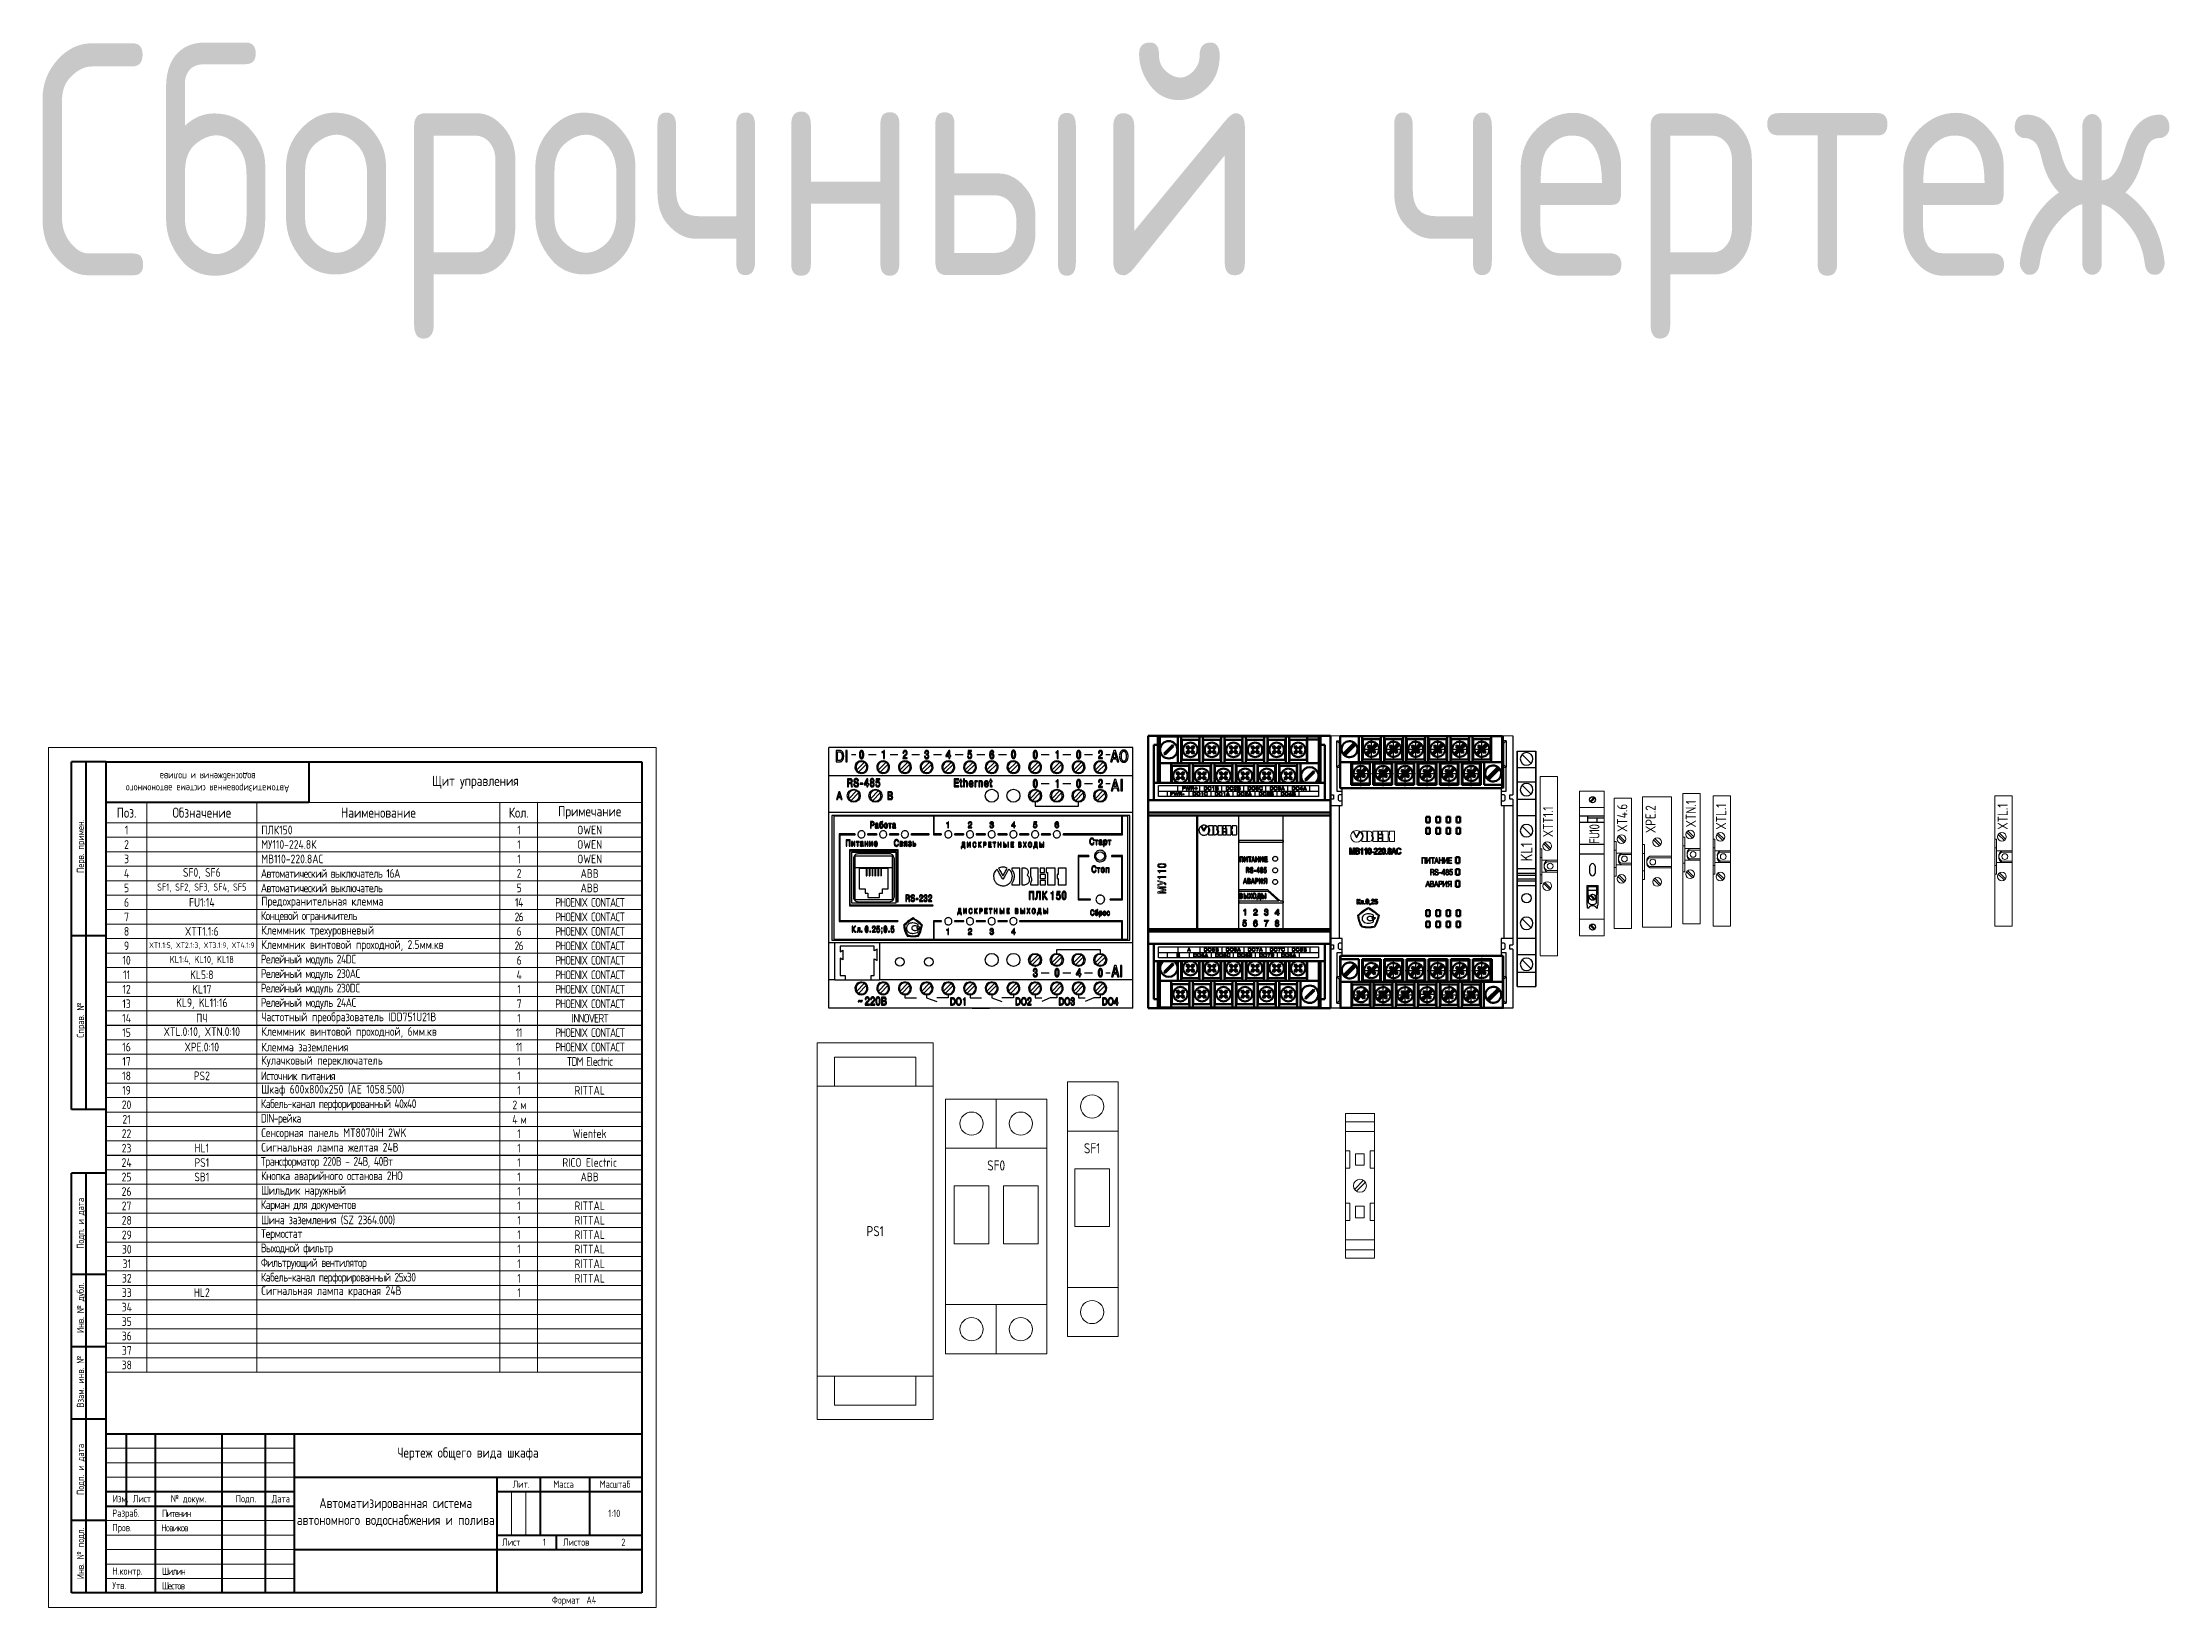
# Model space of a CAD drawing. Header units: millimetres. Extents: x 3520 to 8864, y 403 to 1747.
# Drawn here: x 5296 to 6031, y 1000 to 1540 of the extents above; entities that cross this region are included whole.
import ezdxf
from ezdxf.lldxf.tags import DXFTag

# ---------------------------------------------------------------- set-up
doc = ezdxf.new("R2010")
doc.units = ezdxf.units.MM
for name, pattern in [('CENTER', [10.16, 6.35, -1.27, 1.27, -1.27]), ('DOT', [0.559211, 0, -0.279605, 0, -0.279605]), ('K5LT_BASIC', [0]), ('K5LT_THIN', [0])]:
    doc.linetypes.add(name, pattern=pattern)
doc.layers.add('1', color=1, linetype='Continuous')
doc.layers.add('text', color=250, linetype='Continuous')
for name, color, linetype, lineweight in [('main', 5, 'Continuous', 50), ('ОСЕВЫЕ', 1, 'CENTER', 25), ('Стерка', 7, 'Continuous', 15)]:
    doc.layers.add(name, color=color, linetype=linetype, lineweight=lineweight)
doc.styles.add('ГОСТ В', font='GOST_0.TTF', dxfattribs={"height": 3.5})
doc.styles.add('ГОСТ тип А', font='GOST_0.TTF', dxfattribs={"height": 3.5})
doc.styles.add('ГОСТ тип В', font='GOST_0.TTF')
tags = doc.linetypes.add('New Line1', pattern=[0.8, 0.5, -0.3]).pattern_tags.tags
tags[6:7] = [DXFTag(74, 4), DXFTag(75, 0), DXFTag(340, '0'), DXFTag(46, 1.0), DXFTag(50, 0.0), DXFTag(44, 0.0), DXFTag(45, 0.0)]
tags[4:5] = [DXFTag(74, 4), DXFTag(75, 0), DXFTag(340, '0'), DXFTag(46, 1.0), DXFTag(50, 0.0), DXFTag(44, 0.0), DXFTag(45, 0.0)]

msp = doc.modelspace()

# ---------------------------------------------------------------- texts
at = {"color": 7, "linetype": 'Continuous', "lineweight": 15, "insert": (5353.201, 1285), "char_height": 2.5, "width": 70, "attachment_point": 5, "rotation": 180, "style": 'ГОСТ В'}
msp.add_mtext('\\pxqc;{\\C256;Автоматизированная система автономного водоснабжения и полива}', dxfattribs=at)
at = {"color": 7, "linetype": 'Continuous', "lineweight": 15, "style": 'ГОСТ В'}
for s, insert, char_height, width, attachment_point in [('{\\C256;Щит управления}', (5445.701, 1285), 3.5, 115, 5), ('{\\C256;Поз.}', (5325.201, 1274.5), 3.5, 14, 5), ('{\\C256;Обзначение}', (5351.201, 1274.5), 3.5, 38, 5), ('{\\C256;Наименование}', (5412.201, 1274.5), 3.5, 84, 5), ('{\\C256;Кол.}', (5460.701, 1274.5), 3.5, 13, 5), ('{\\C256;Примечание}', (5485.201, 1274.5), 3.5, 36, 5), ('{\\C256;2}', (5325.201, 1263.5), 3, 14, 5), ('{\\C256;1}', (5325.201, 1268.5), 3, 14, 5), ('{\\C256;3}', (5325.201, 1258.5), 3, 14, 5), ('{\\C256;4}', (5325.201, 1253.5), 3, 14, 5), ('{\\C256;5}', (5325.201, 1248.5), 3, 14, 5), ('{\\C256;6}', (5325.201, 1243.5), 3, 14, 5), ('{\\C256;7}', (5325.201, 1238.5), 3, 14, 5), ('{\\C256;8}', (5325.201, 1233.5), 3, 14, 5), ('{\\C256;9}', (5325.201, 1228.5), 3, 14, 5), ('{\\C256;10}', (5325.201, 1223.5), 3, 14, 5), ('{\\C256;11}', (5325.201, 1218.5), 3, 14, 5), ('{\\C256;12}', (5325.201, 1213.5), 3, 14, 5), ('{\\C256;13}', (5325.201, 1208.5), 3, 14, 5), ('{\\C256;14}', (5325.201, 1203.525), 3, 14, 5), ('{\\C256;15}', (5325.201, 1198.55), 3, 14, 5), ('{\\C256;16}', (5325.201, 1193.55), 3, 14, 5), ('{\\C256;18}', (5325.201, 1183.575), 3, 14, 5), ('{\\C256;17}', (5325.201, 1188.575), 3, 14, 5), ('{\\C256;19}', (5325.201, 1178.6), 3, 14, 5), ('{\\C256;20}', (5325.201, 1173.6), 3, 14, 5), ('{\\C256;21}', (5325.201, 1168.6), 3, 14, 5), ('{\\C256;22}', (5325.201, 1163.625), 3, 14, 5), ('{\\C256;24}', (5325.201, 1153.65), 3, 14, 5), ('{\\C256;23}', (5325.201, 1158.625), 3, 14, 5), ('{\\C256;25}', (5325.201, 1148.65), 3, 14, 5), ('{\\C256;26}', (5325.201, 1143.65), 3, 14, 5), ('{\\C256;27}', (5325.201, 1138.676), 3, 14, 5), ('{\\C256;28}', (5325.279, 1133.676), 3, 14, 5), ('{\\C256;29}', (5325.279, 1128.676), 3, 14, 5), ('{\\C256;30}', (5325.279, 1123.701), 3, 14, 5), ('{\\C256;31}', (5325.279, 1118.701), 3, 14, 5), ('{\\C256;33}', (5325.279, 1108.726), 3, 14, 5), ('{\\C256;32}', (5325.279, 1113.701), 3, 14, 5), ('{\\C256;34}', (5325.279, 1103.726), 3, 14, 5), ('{\\C256;35}', (5325.279, 1098.726), 3, 14, 5), ('{\\C256;36}', (5325.279, 1093.751), 3, 14, 5), ('{\\C256;37}', (5325.279, 1088.751), 3, 14, 5), ('{\\C256;38}', (5325.279, 1083.751), 3, 14, 5), ('{\\C256;Чертеж общего вида шкафа}', (5443.201, 1053.012), 3.5, 120, 5), ('{\\T0.75;\\C256;  Новиков}', (5334.998, 1027.5), 2.5, 23, 4), ('{\\T0.75;\\C256;  Питенин}', (5335.201, 1032.5), 2.5, 23, 4), ('{\\C256;1:10}', (5493.701, 1032.5), 2.5, 18, 5), ('{\\T0.75;\\C256;  Шилин}', (5335.201, 1012.5), 2.5, 23, 4), ('{\\T0.75;\\C256;  Шестов}', (5335.201, 1007.5), 2.5, 23, 4)]:
    msp.add_mtext(s, dxfattribs=dict(at, insert=insert, char_height=char_height, width=width, attachment_point=attachment_point))
at = {"linetype": 'Continuous', "lineweight": 15, "style": 'ГОСТ В'}
for s, insert, char_height, width, attachment_point in [(' МУ110-224.8К', (5370.201, 1263.5), 3, 110, 4), (' ПЛК150', (5370.201, 1268.5), 3, 110, 4), ('{\\T0.75;1}', (5460.701, 1268.5), 3, 13, 5), ('{\\T0.75;1}', (5460.701, 1263.5), 3, 13, 5), ('OWEN', (5485.201, 1268.5), 3, 36, 5), ('OWEN', (5485.201, 1263.5), 3, 36, 5), (' МВ110-220.8АС', (5370.201, 1258.5), 3, 110, 4), ('{\\T0.75;1}', (5460.701, 1258.5), 3, 13, 5), ('OWEN', (5485.201, 1258.5), 3, 36, 5), ('SF1, SF2, SF3, SF4, SF5', (5351.201, 1248.5), 2.5, 38, 5), ('SF0, SF6', (5351.201, 1253.5), 3, 38, 5), ('{\\T0.9; Автоматический выключатель 16А}', (5370.201, 1253.5), 3, 110, 4), ('{\\T0.9; Автоматический выключатель }', (5370.201, 1248.5), 3, 110, 4), ('{\\T0.75;2}', (5460.701, 1253.5), 3, 13, 5), ('{\\T0.75;5}', (5460.701, 1248.5), 3, 13, 5), ('ABB', (5485.201, 1253.5), 3, 36, 5), ('ABB', (5485.201, 1248.5), 3, 36, 5), ('FU1:14', (5351.201, 1243.5), 3, 38, 5), (' Предохранительная клемма', (5370.201, 1243.5), 3, 110, 4), ('{\\T0.75;14}', (5460.701, 1243.5), 3, 13, 5), ('{\\T0.85;PHOENIX CONTACT}', (5485.201, 1243.5), 3, 36, 5), ('XTT1.1:6', (5351.201, 1233.5), 3, 38, 5), ('{\\T0.9; Концевой ограничитель}', (5370.201, 1238.5), 3, 110, 4), (' Клеммник трехуровневый', (5370.201, 1233.5), 3, 110, 4), ('{\\T0.75;26}', (5460.701, 1238.5), 3, 13, 5), ('{\\T0.75;6}', (5460.701, 1233.5), 3, 13, 5), ('{\\T0.85;PHOENIX CONTACT}', (5485.201, 1238.5), 3, 36, 5), ('{\\T0.85;PHOENIX CONTACT}', (5485.201, 1233.5), 3, 36, 5), ('XT1.1:5, XT2.1:3, XT3.1:9, XT4.1:9', (5351.201, 1228.5), 1.9, 38, 5), (' Клеммник винтовой проходной, 2.5мм.кв', (5370.201, 1228.525), 3, 110, 4), ('{\\T0.75;26}', (5460.701, 1228.525), 3, 13, 5), ('{\\T0.85;PHOENIX CONTACT}', (5485.201, 1228.5), 3, 36, 5), ('KL1:4, KL10, KL18', (5351.201, 1223.5), 2.5, 38, 5), ('KL5:8', (5351.201, 1218.5), 3, 38, 5), ('{\\T0.9; Релейный модуль 24DC}', (5370.201, 1223.5), 3, 110, 4), ('{\\T0.9; Релейный модуль 230AC}', (5370.201, 1218.5), 3, 110, 4), ('{\\T0.75;4}', (5460.701, 1218.5), 3, 13, 5), ('{\\T0.75;6}', (5460.701, 1223.5), 3, 13, 5), ('{\\T0.85;PHOENIX CONTACT}', (5485.201, 1223.5), 3, 36, 5), ('{\\T0.85;PHOENIX CONTACT}', (5485.201, 1218.5), 3, 36, 5), ('KL17', (5351.201, 1213.5), 3, 38, 5), ('{\\T0.9; Релейный модуль 230DC}', (5370.201, 1213.5), 3, 110, 4), ('{\\T0.75;1}', (5460.701, 1213.5), 3, 13, 5), ('{\\T0.85;PHOENIX CONTACT}', (5485.201, 1213.5), 3, 36, 5), ('KL9, KL11:16', (5351.201, 1208.5), 3, 38, 5), ('{\\T0.9; Релейный модуль 24AC}', (5370.201, 1208.5), 3, 110, 4), (' Частотный преобразователь IDD751U21B', (5370.201, 1203.55), 3, 110, 4), ('{\\T0.75;7}', (5460.701, 1208.5), 3, 13, 5), ('{\\T0.85;PHOENIX CONTACT}', (5485.201, 1208.5), 3, 36, 5), ('XTL.0:10, XTN.0:10', (5351.201, 1198.525), 3, 38, 5), ('ПЧ', (5351.201, 1203.55), 3, 38, 5), (' Клеммник винтовой проходной, 6мм.кв', (5370.201, 1198.525), 3, 110, 4), ('{\\T0.75;11}', (5460.701, 1198.525), 3, 13, 5), ('{\\T0.75;1}', (5460.701, 1203.525), 3, 13, 5), ('{\\T0.85;PHOENIX CONTACT}', (5485.201, 1198.525), 3, 36, 5), ('{\\T0.85;INNOVERT}', (5485.201, 1203.5), 3, 36, 5), ('XPE.0:10', (5351.201, 1193.55), 3, 38, 5), (' Клемма заземления', (5370.201, 1193.55), 3, 110, 4), (' Кулачковый переключатель ', (5370.201, 1188.55), 3, 110, 4), ('{\\T0.75;11}', (5460.701, 1193.55), 3, 13, 5), ('{\\T0.85;PHOENIX CONTACT}', (5485.201, 1193.55), 3, 36, 5), ('PS2', (5351.201, 1183.6), 3, 38, 5), ('{\\T0.9; Источник питания}', (5370.201, 1183.6), 3, 110, 4), ('{\\T0.75;1}', (5460.701, 1188.55), 3, 13, 5), ('{\\T0.75;1}', (5460.701, 1183.6), 3, 13, 5), ('{\\T0.85;TDM Electric}', (5485.201, 1188.55), 3, 36, 5), (' Шкаф 600x800x250 (AE 1058.500)', (5370.201, 1178.575), 3, 110, 4), ('{\\T0.75;1}', (5460.701, 1178.575), 3, 13, 5), ('RITTAL', (5485.201, 1178.6), 3, 36, 5), ('{\\T0.9; DIN-рейка}', (5370.201, 1168.55), 3, 110, 4), ('{\\T0.9; Кабель-канал перфорированный 40х40 }', (5370.201, 1173.575), 3, 110, 4), ('{\\T0.75;4 м}', (5460.779, 1168.525), 3, 13, 5), ('{\\T0.75;2 м}', (5460.779, 1173.575), 3, 13, 5), (' Сенсорная панель MT8070iH 2WK', (5370.201, 1163.55), 3, 110, 4), ('{\\T0.75;1}', (5460.701, 1163.625), 3, 13, 5), ('Wientek', (5485.201, 1163.65), 3, 36, 5), ('PS1', (5351.201, 1153.65), 3, 38, 5), ('HL1', (5351.201, 1158.65), 3, 38, 5), ('{\\T0.9; Трансформатор 220В - 24В, 40Вт}', (5370.201, 1153.65), 3, 110, 4), (' Сигнальная лампа желтая 24В', (5370.201, 1158.922), 3, 110, 4), ('{\\T0.75;1}', (5460.701, 1158.65), 3, 13, 5), ('{\\T0.75;1}', (5460.701, 1153.676), 3, 13, 5), ('RICO Electric', (5485.201, 1153.676), 3, 36, 5), ('SB1', (5351.201, 1148.676), 3, 38, 5), ('{\\T0.95; Кнопка аварийного останова 2НО}', (5370.201, 1148.676), 3, 110, 4), ('{\\T0.75;1}', (5460.701, 1148.701), 3, 13, 5), ('ABB', (5485.201, 1148.701), 3, 36, 5), ('{\\T0.9; Карман для документов}', (5370.201, 1138.701), 3, 110, 4), ('{\\T0.95; Шильдик наружный}', (5370.201, 1143.676), 3, 110, 4), ('{\\T0.75;1}', (5460.701, 1143.701), 3, 13, 5), ('{\\T0.75;1}', (5460.701, 1138.726), 3, 13, 5), ('RITTAL', (5485.201, 1138.726), 3, 36, 5), ('{\\T0.95; Шина заземления (SZ 2364.000)}', (5370.201, 1133.701), 3, 110, 4), ('{\\T0.75;1}', (5460.701, 1133.726), 3, 13, 5), ('RITTAL', (5485.201, 1133.726), 3, 36, 5), ('{\\T0.95; Термостат}', (5370.201, 1128.726), 3, 110, 4), ('{\\T0.9; Выходной фильтр}', (5370.201, 1123.751), 3, 110, 4), ('{\\T0.75;1}', (5460.701, 1128.751), 3, 13, 5), ('{\\T0.75;1}', (5460.701, 1123.776), 3, 13, 5), ('RITTAL', (5485.201, 1128.751), 3, 36, 5), ('RITTAL', (5485.201, 1123.776), 3, 36, 5), ('{\\T0.9; Фильтрующий вентилятор}', (5370.201, 1118.701), 3, 110, 4), ('{\\T0.75;1}', (5460.701, 1118.726), 3, 13, 5), ('RITTAL', (5485.201, 1118.726), 3, 36, 5), ('HL2', (5351.201, 1108.726), 3, 38, 5), ('{\\T0.9; Кабель-канал перфорированный 25х30 }', (5370.201, 1113.65), 3, 110, 4), (' Сигнальная лампа красная 24В', (5370.201, 1108.997), 3, 110, 4), ('{\\T0.75;1}', (5460.701, 1113.676), 3, 13, 5), ('{\\T0.75;1}', (5460.701, 1108.726), 3, 13, 5), ('RITTAL', (5485.201, 1113.676), 3, 36, 5)]:
    msp.add_mtext(s, dxfattribs=dict(at, insert=insert, char_height=char_height, width=width, attachment_point=attachment_point))
at = {"lineweight": 20, "insert": (5830.58, 1266.977, 1518.358), "char_height": 3.5, "width": 33.72367, "attachment_point": 2, "rotation": 90, "style": 'ГОСТ В'}
msp.add_mtext('{\\T0.75;FU10}', dxfattribs=at)
at = {"color": 7, "insert": (5806.86, 1257.647, 1518.358), "char_height": 4, "width": 14.00726, "attachment_point": 1, "rotation": 90, "style": 'ГОСТ тип А'}
msp.add_mtext('KL1', dxfattribs=at)
at = {"insert": (5418.201, 1032.86), "char_height": 3.5, "attachment_point": 5, "style": 'ГОСТ тип В'}
msp.add_mtext_dynamic_manual_height_columns('\\pxqc;Автоматизированная система автономного водоснабжения и полива', width=70, gutter_width=12.5, heights=[0], dxfattribs=at)
at = {"layer": 'Стерка', "color": 7}
for s, width, insert, char_height, attachment_point, style in [('Сборочный чертеж ', 779.14753, (5291.378, 1539.933), 80, 1, 'ГОСТ тип А'), ('SF0', 70, (5625.63, 1152.645, 1518.358), 3.5, 5, 'ГОСТ В'), ('SF1', 70, (5658.771, 1158.577, 1518.358), 3.5, 5, 'ГОСТ В'), ('PS1', 40, (5583.822, 1129.946, 1518.358), 3.5, 5, 'ГОСТ В'), ('2', 25, (5496.846, 1022.5), 2.5, 5, 'ГОСТ В')]:
    msp.add_mtext_dynamic_manual_height_columns(s, width=width, gutter_width=17.5, heights=[0], dxfattribs=dict(at, insert=insert, char_height=char_height, attachment_point=attachment_point, style=style))
at = {"layer": 'Стерка', "color": 7, "char_height": 3.5, "attachment_point": 1, "rotation": 90, "style": 'ГОСТ В'}
for s, insert in [('XTT1.1', (5814.537, 1266.006, 1518.358)), ('XT4.6', (5840.182, 1267.808, 1518.358)), ('XPE.2', (5849.97, 1267.42, 1518.358)), ('XTN.1', (5863.895, 1269.381, 1518.358)), ('XTL.1', (5874.335, 1268.595, 1518.358)), ('XTL.1', (5971.61, 1268.595, 1518.358))]:
    msp.add_mtext_dynamic_manual_height_columns(s, width=5, gutter_width=17.5, heights=[0], dxfattribs=dict(at, insert=insert))

# ---------------------------------------------------------------- blocks, each defined once
blk = doc.blocks.new('A4')
at = {"linetype": 'K5LT_THIN', "lineweight": 18}
for p, q in [((0, 0), (0, 297)), ((0, 297), (210, 297)), ((210, 297), (210, 0)), ((20, 55), (85, 55)), ((20, 50), (85, 50)), ((20, 45), (85, 45)), ((159.96, 25), (159.96, 40)), ((164.98, 25), (164.98, 40)), ((20, 30), (85, 30)), ((20, 25), (85, 25)), ((20, 20), (85, 20)), ((20, 15), (85, 15)), ((20, 10), (85, 10)), ((210, 0), (0, 0))]:
    blk.add_line(p, q, dxfattribs=at)
at = {"linetype": 'K5LT_BASIC', "lineweight": 40}
for p, q in [((8, 172), (8, 292)), ((20, 292), (8, 292)), ((13, 172), (13, 292)), ((20, 5), (20, 292)), ((20, 292), (205, 292)), ((90, 292), (90, 278)), ((205, 292), (205, 5)), ((90, 278), (20, 278)), ((20, 232), (8, 232)), ((20, 172), (8, 172)), ((8, 5), (8, 150)), ((20, 150), (8, 150)), ((13, 5), (13, 150)), ((20, 115), (8, 115)), ((20, 90), (8, 90)), ((20, 65), (8, 65)), ((20, 60), (205, 60)), ((20, 5), (20, 60)), ((27, 35), (27, 60)), ((37, 5), (37, 60)), ((60, 5), (60, 60)), ((75, 5), (75, 60)), ((85, 5), (85, 60)), ((85, 45), (205, 45)), ((155, 5), (155, 45)), ((170, 25), (170, 45)), ((187, 25), (187, 45)), ((20, 40), (85, 40)), ((155, 40), (170, 40)), ((170, 40), (205, 40)), ((20, 30), (8, 30)), ((20, 35), (85, 35)), ((155, 25), (205, 25)), ((175.57, 20), (175.57, 25)), ((85, 20), (155, 20)), ((155, 20), (205, 20)), ((20, 5), (8, 5)), ((205, 5), (20, 5))]:
    blk.add_line(p, q, dxfattribs=at)
at = {"char_height": 2.5, "attachment_point": 1, "rotation": 90, "style": 'ГОСТ тип А'}
for s, insert in [('Перв. примен.', (9.82, 253.67)), ('Справ. №', (9.82, 196.78)), ('Подп. и дата', (9.82, 123.85)), ('Инв. № дубл.', (9.82, 94.77)), ('Взам. инв. №', (9.82, 69.04)), ('Подп. и дата', (9.82, 38.85)), ('Инв. № подл.', (9.82, 9.77))]:
    blk.add_mtext(s, dxfattribs=dict(at, insert=insert))
at = {"char_height": 2.5, "attachment_point": 1, "style": 'ГОСТ тип А'}
for s, insert in [('Изм.', (22.19, 38.82)), ('Лист', (29.18, 38.82)), ('№ докум.', (42.3, 38.82)), ('Подп.', (64.73, 38.82)), ('Дата', (77.18, 38.82)), ('Лит.', (160.41, 43.82)), ('Масса', (174.43, 43.82)), ('Масштаб', (190.44, 43.82)), ('Разраб.', (22.08, 33.82)), ('Пров.', (22.08, 28.82)), ('Лист', (156.77, 23.82)), ('1', (170.85, 23.82)), ('Листов', (177.81, 23.82)), ('Утв.', (22.08, 8.82)), ('Н.контр.', (22.08, 13.82)), ('Формат', (173.95, 3.82)), ('A4', (185.86, 3.82))]:
    blk.add_mtext(s, dxfattribs=dict(at, insert=insert))

# ---------------------------------------------------------------- linework, layer by layer
at = {"color": 0, "linetype": 'Continuous', "lineweight": 15}
for p, q in [((5744.374, 1301), (5741.124, 1301)), ((5800.874, 1301), (5744.374, 1301)), ((5804.124, 1301), (5800.874, 1301)), ((5750.134, 1265.853), (5748.921, 1267.938)), ((5749.127, 1268.064), (5750.137, 1266.317)), ((5751.35, 1267.94), (5750.134, 1265.853)), ((5750.137, 1266.317), (5751.151, 1268.064)), ((5751.923, 1268.102), (5751.923, 1267.69)), ((5753.706, 1268.102), (5751.923, 1268.102)), ((5751.923, 1264.941), (5751.923, 1264.538)), ((5751.923, 1264.538), (5753.706, 1264.538)), ((5753.706, 1264.538), (5753.706, 1268.102)), ((5753.944, 1268.102), (5753.944, 1264.538)), ((5754.635, 1268.102), (5753.944, 1268.102)), ((5753.944, 1264.538), (5754.635, 1264.538)), ((5755.723, 1268.102), (5755.723, 1266.45)), ((5757.506, 1268.102), (5755.723, 1268.102)), ((5755.723, 1264.918), (5755.723, 1264.538)), ((5755.723, 1264.538), (5757.506, 1264.538)), ((5757.506, 1264.538), (5757.506, 1268.102)), ((5758.771, 1268.101), (5757.745, 1268.101)), ((5757.745, 1268.101), (5757.745, 1267.068)), ((5757.745, 1267.068), (5758.771, 1267.068)), ((5759.009, 1266.828), (5757.745, 1266.828)), ((5757.745, 1266.828), (5757.745, 1265.807)), ((5757.745, 1265.807), (5759.009, 1265.807)), ((5759.009, 1265.57), (5757.745, 1265.57)), ((5757.745, 1265.57), (5757.745, 1264.537)), ((5757.745, 1264.537), (5759.009, 1264.537)), ((5758.771, 1267.068), (5758.771, 1268.101)), ((5761.029, 1268.101), (5759.008, 1268.101)), ((5759.008, 1268.101), (5759.008, 1267.068)), ((5759.008, 1267.068), (5759.245, 1267.068)), ((5759.009, 1265.807), (5759.009, 1266.828)), ((5759.009, 1264.537), (5759.009, 1265.57)), ((5759.245, 1267.068), (5759.245, 1264.536)), ((5759.245, 1264.536), (5761.029, 1264.536)), ((5761.029, 1264.536), (5761.029, 1268.101)), ((5761.506, 1266.828), (5761.267, 1266.828)), ((5761.267, 1266.828), (5761.267, 1265.807)), ((5761.267, 1265.807), (5761.506, 1265.807)), ((5761.506, 1268.1), (5761.506, 1266.828)), ((5763.288, 1268.1), (5761.506, 1268.1)), ((5761.506, 1265.807), (5761.506, 1264.536)), ((5761.506, 1264.536), (5763.288, 1264.536)), ((5763.288, 1264.536), (5763.288, 1268.1)), ((5772.678, 1256.983), (5772.678, 1258.983)), ((5772.678, 1258.983), (5773.928, 1258.983)), ((5772.903, 1256.983), (5772.678, 1256.983)), ((5772.903, 1258.761), (5772.903, 1256.983)), ((5773.703, 1258.761), (5772.903, 1258.761)), ((5773.703, 1256.983), (5773.703, 1258.761)), ((5773.928, 1256.983), (5773.703, 1256.983)), ((5773.928, 1258.983), (5773.928, 1256.983)), ((5774.303, 1256.983), (5774.303, 1258.983)), ((5774.303, 1258.983), (5774.528, 1258.983)), ((5774.528, 1256.983), (5774.303, 1256.983)), ((5774.528, 1257.374), (5775.378, 1258.983)), ((5774.528, 1258.983), (5774.528, 1257.374)), ((5775.378, 1258.606), (5774.528, 1256.983)), ((5775.378, 1258.983), (5775.603, 1258.983)), ((5775.378, 1256.983), (5775.378, 1258.606)), ((5775.603, 1256.983), (5775.378, 1256.983)), ((5775.603, 1258.983), (5775.603, 1256.983)), ((5775.808, 1258.761), (5775.808, 1258.983)), ((5775.808, 1258.983), (5777.048, 1258.983)), ((5776.328, 1258.761), (5775.808, 1258.761)), ((5776.328, 1256.983), (5776.328, 1258.761)), ((5776.553, 1256.983), (5776.328, 1256.983)), ((5777.048, 1258.761), (5776.553, 1258.761)), ((5776.553, 1258.761), (5776.553, 1256.983)), ((5777.048, 1258.983), (5777.048, 1258.761)), ((5777.078, 1256.983), (5777.677, 1258.983)), ((5777.306, 1256.983), (5777.078, 1256.983)), ((5777.455, 1257.511), (5777.306, 1256.983)), ((5778.124, 1257.511), (5777.455, 1257.511)), ((5777.79, 1258.714), (5777.513, 1257.733)), ((5777.513, 1257.733), (5778.067, 1257.733)), ((5777.677, 1258.983), (5777.905, 1258.983)), ((5778.067, 1257.733), (5777.79, 1258.714)), ((5777.905, 1258.983), (5778.503, 1256.983)), ((5778.276, 1256.983), (5778.124, 1257.511)), ((5778.503, 1256.983), (5778.276, 1256.983)), ((5778.653, 1256.983), (5778.653, 1258.983)), ((5778.653, 1258.983), (5778.878, 1258.983)), ((5778.878, 1256.983), (5778.653, 1256.983)), ((5778.878, 1258.983), (5778.878, 1258.158)), ((5778.878, 1258.158), (5779.678, 1258.158)), ((5778.878, 1257.936), (5778.878, 1256.983)), ((5779.678, 1257.936), (5778.878, 1257.936)), ((5779.678, 1258.158), (5779.678, 1258.983)), ((5779.678, 1258.983), (5779.903, 1258.983)), ((5779.678, 1256.983), (5779.678, 1257.936)), ((5779.903, 1256.983), (5779.678, 1256.983)), ((5779.903, 1258.983), (5779.903, 1256.983)), ((5780.253, 1256.983), (5780.253, 1258.983)), ((5780.253, 1258.983), (5780.478, 1258.983)), ((5780.478, 1256.983), (5780.253, 1256.983)), ((5780.478, 1257.374), (5781.328, 1258.983)), ((5780.478, 1258.983), (5780.478, 1257.374)), ((5781.328, 1258.606), (5780.478, 1256.983)), ((5781.328, 1258.983), (5781.553, 1258.983)), ((5781.328, 1256.983), (5781.328, 1258.606)), ((5781.553, 1256.983), (5781.328, 1256.983)), ((5781.553, 1258.983), (5781.553, 1256.983)), ((5781.903, 1256.983), (5781.903, 1258.983)), ((5781.903, 1258.983), (5783.04, 1258.983)), ((5783.065, 1256.983), (5781.903, 1256.983)), ((5783.04, 1258.761), (5782.128, 1258.761)), ((5782.128, 1258.761), (5782.128, 1258.133)), ((5782.128, 1258.133), (5782.955, 1258.133)), ((5782.955, 1257.911), (5782.128, 1257.911)), ((5782.128, 1257.911), (5782.128, 1257.204)), ((5782.128, 1257.204), (5783.065, 1257.204)), ((5782.955, 1258.133), (5782.955, 1257.911)), ((5783.04, 1258.983), (5783.04, 1258.761)), ((5783.065, 1257.204), (5783.065, 1256.983)), ((5774.003, 1248.883), (5774.602, 1250.883)), ((5774.38, 1249.411), (5774.231, 1248.883)), ((5775.049, 1249.411), (5774.38, 1249.411)), ((5774.715, 1250.614), (5774.438, 1249.633)), ((5774.438, 1249.633), (5774.992, 1249.633)), ((5774.602, 1250.883), (5774.83, 1250.883)), ((5774.992, 1249.633), (5774.715, 1250.614)), ((5774.83, 1250.883), (5775.428, 1248.883)), ((5775.201, 1248.883), (5775.049, 1249.411)), ((5775.578, 1250.883), (5776.279, 1250.883)), ((5775.578, 1248.883), (5775.578, 1250.883)), ((5775.678, 1252.933), (5775.678, 1254.933)), ((5775.678, 1254.933), (5776.396, 1254.933)), ((5775.903, 1252.933), (5775.678, 1252.933)), ((5775.803, 1250.661), (5775.803, 1250.029)), ((5776.23, 1250.661), (5775.803, 1250.661)), ((5775.803, 1250.029), (5776.224, 1250.029)), ((5775.803, 1249.808), (5775.803, 1249.104)), ((5776.241, 1249.808), (5775.803, 1249.808)), ((5776.351, 1254.711), (5775.903, 1254.711)), ((5775.903, 1254.711), (5775.903, 1254.008)), ((5775.903, 1254.008), (5776.383, 1254.008)), ((5775.903, 1253.786), (5775.903, 1252.933)), ((5776.355, 1253.786), (5775.903, 1253.786)), ((5776.481, 1249.942), (5776.481, 1249.935)), ((5776.643, 1253.903), (5776.643, 1253.896)), ((5776.952, 1252.933), (5776.723, 1252.933)), ((5776.978, 1248.883), (5777.577, 1250.883)), ((5777.148, 1253.569), (5777.371, 1253.569)), ((5777.355, 1249.411), (5777.206, 1248.883)), ((5778.024, 1249.411), (5777.355, 1249.411)), ((5777.69, 1250.614), (5777.413, 1249.633)), ((5777.413, 1249.633), (5777.967, 1249.633)), ((5777.577, 1250.883), (5777.805, 1250.883)), ((5777.967, 1249.633), (5777.69, 1250.614)), ((5777.805, 1250.883), (5778.403, 1248.883)), ((5778.176, 1248.883), (5778.024, 1249.411)), ((5778.38, 1254.383), (5778.176, 1254.383)), ((5778.553, 1250.883), (5779.208, 1250.883)), ((5778.553, 1248.883), (5778.553, 1250.883)), ((5778.703, 1253.583), (5778.703, 1253.836)), ((5778.703, 1253.836), (5779.303, 1253.836)), ((5779.303, 1253.583), (5778.703, 1253.583)), ((5778.778, 1250.661), (5778.778, 1249.908)), ((5779.166, 1250.661), (5778.778, 1250.661)), ((5778.778, 1249.908), (5779.166, 1249.908)), ((5779.193, 1249.686), (5778.778, 1249.686)), ((5778.778, 1249.686), (5778.778, 1248.883)), ((5779.303, 1253.836), (5779.303, 1253.583)), ((5779.538, 1253.617), (5780.286, 1254.933)), ((5779.538, 1253.383), (5779.538, 1253.617)), ((5780.278, 1253.383), (5779.538, 1253.383)), ((5780.278, 1254.586), (5779.74, 1253.604)), ((5779.74, 1253.604), (5780.278, 1253.604)), ((5780.003, 1248.883), (5780.003, 1250.883)), ((5780.003, 1250.883), (5780.228, 1250.883)), ((5780.228, 1249.274), (5781.078, 1250.883)), ((5780.228, 1250.883), (5780.228, 1249.274)), ((5781.078, 1250.506), (5780.228, 1248.883)), ((5780.278, 1253.604), (5780.278, 1254.586)), ((5780.278, 1252.933), (5780.278, 1253.383)), ((5780.503, 1252.933), (5780.278, 1252.933)), ((5780.286, 1254.933), (5780.503, 1254.933)), ((5780.503, 1254.933), (5780.503, 1253.604)), ((5780.503, 1253.604), (5780.744, 1253.604)), ((5780.744, 1253.383), (5780.503, 1253.383)), ((5780.503, 1253.383), (5780.503, 1252.933)), ((5780.744, 1253.604), (5780.744, 1253.383)), ((5781.078, 1250.883), (5781.303, 1250.883)), ((5781.078, 1248.883), (5781.078, 1250.506)), ((5781.303, 1250.883), (5781.303, 1248.883)), ((5781.678, 1248.883), (5782.115, 1249.713)), ((5782.326, 1249.686), (5781.947, 1248.883)), ((5782.225, 1250.883), (5782.903, 1250.883)), ((5782.236, 1253.471), (5782.441, 1253.471)), ((5782.678, 1250.661), (5782.242, 1250.661)), ((5782.271, 1249.908), (5782.678, 1249.908)), ((5782.281, 1253.885), (5782.391, 1254.933)), ((5782.477, 1253.885), (5782.281, 1253.885)), ((5782.678, 1249.686), (5782.326, 1249.686)), ((5782.391, 1254.933), (5783.238, 1254.933)), ((5782.549, 1254.711), (5782.485, 1254.125)), ((5783.238, 1254.711), (5782.549, 1254.711)), ((5782.678, 1249.908), (5782.678, 1250.661)), ((5782.678, 1248.883), (5782.678, 1249.686)), ((5782.903, 1250.883), (5782.903, 1248.883)), ((5783.238, 1254.933), (5783.238, 1254.711)), ((5774.231, 1248.883), (5774.003, 1248.883)), ((5775.428, 1248.883), (5775.201, 1248.883)), ((5776.254, 1248.883), (5775.578, 1248.883)), ((5775.803, 1249.104), (5776.241, 1249.104)), ((5777.206, 1248.883), (5776.978, 1248.883)), ((5778.403, 1248.883), (5778.176, 1248.883)), ((5778.778, 1248.883), (5778.553, 1248.883)), ((5780.228, 1248.883), (5780.003, 1248.883)), ((5781.303, 1248.883), (5781.078, 1248.883)), ((5781.947, 1248.883), (5781.678, 1248.883)), ((5782.903, 1248.883), (5782.678, 1248.883))]:
    msp.add_line(p, q, dxfattribs=at)
for p, q in [((5672.842, 1297), (5567.842, 1297)), ((5567.842, 1274.5), (5567.842, 1297)), ((5571.39, 1295.97), (5570.323, 1295.97)), ((5570.323, 1295.97), (5570.323, 1292.019)), ((5570.825, 1292.465), (5570.825, 1295.524)), ((5570.825, 1295.524), (5571.373, 1295.524)), ((5571.617, 1295.958), (5571.39, 1295.97)), ((5574.165, 1295.97), (5573.662, 1295.97)), ((5573.662, 1295.97), (5573.662, 1292.019)), ((5574.165, 1292.019), (5574.165, 1295.97)), ((5575.596, 1294.545), (5577.096, 1294.545)), ((5581.487, 1294.545), (5584.196, 1294.545)), ((5586.099, 1295.485), (5586.099, 1295.295)), ((5586.18, 1295.485), (5586.099, 1295.485)), ((5586.099, 1295.295), (5586.72, 1295.295)), ((5586.241, 1295.487), (5586.18, 1295.485)), ((5586.72, 1295.295), (5586.72, 1293.253)), ((5587.084, 1295.97), (5586.828, 1295.97)), ((5587.084, 1293.253), (5587.084, 1295.97)), ((5588.987, 1294.545), (5591.696, 1294.545)), ((5593.431, 1295.166), (5593.43, 1295.104)), ((5593.43, 1295.104), (5593.43, 1295.023)), ((5593.43, 1295.023), (5593.767, 1295.023)), ((5593.767, 1295.023), (5593.767, 1295.139)), ((5594.885, 1293.478), (5593.795, 1293.478)), ((5594.885, 1293.172), (5594.885, 1293.478)), ((5596.487, 1294.545), (5599.196, 1294.545)), ((5601.205, 1293.998), (5600.872, 1293.998)), ((5600.923, 1295.134), (5600.922, 1295.062)), ((5600.922, 1295.062), (5601.248, 1295.062)), ((5601.214, 1293.899), (5601.205, 1293.998)), ((5601.454, 1294.74), (5601.454, 1294.445)), ((5601.535, 1294.74), (5601.454, 1294.74)), ((5601.454, 1294.445), (5601.648, 1294.445)), ((5601.557, 1294.74), (5601.535, 1294.74)), ((5601.916, 1294.6), (5601.916, 1294.631)), ((5601.952, 1294.592), (5601.916, 1294.6)), ((5603.987, 1294.545), (5606.696, 1294.545)), ((5609.245, 1295.97), (5608.271, 1294.185)), ((5608.271, 1294.185), (5608.271, 1293.878)), ((5608.271, 1293.878), (5609.245, 1293.878)), ((5608.601, 1294.189), (5609.245, 1295.376)), ((5609.245, 1294.189), (5608.601, 1294.189)), ((5609.59, 1295.97), (5609.245, 1295.97)), ((5609.245, 1295.376), (5609.245, 1294.189)), ((5609.245, 1293.878), (5609.245, 1293.253)), ((5609.59, 1294.189), (5609.59, 1295.97)), ((5609.916, 1294.189), (5609.59, 1294.189)), ((5609.59, 1293.878), (5609.916, 1293.878)), ((5609.59, 1293.253), (5609.59, 1293.878)), ((5609.916, 1293.878), (5609.916, 1294.189)), ((5611.487, 1294.545), (5614.196, 1294.545)), ((5616.078, 1293.948), (5615.737, 1293.948)), ((5615.939, 1295.97), (5615.795, 1294.538)), ((5615.795, 1294.538), (5616.121, 1294.538)), ((5617.122, 1295.97), (5615.939, 1295.97)), ((5616.079, 1293.912), (5616.078, 1293.948)), ((5616.136, 1294.934), (5616.21, 1295.663)), ((5616.159, 1294.95), (5616.136, 1294.934)), ((5616.21, 1295.663), (5617.122, 1295.663)), ((5617.122, 1295.663), (5617.122, 1295.97)), ((5618.987, 1294.545), (5621.696, 1294.545)), ((5624.537, 1295.316), (5624.54, 1295.291)), ((5624.54, 1295.291), (5624.854, 1295.291)), ((5626.487, 1294.545), (5629.196, 1294.545)), ((5641.187, 1294.545), (5643.896, 1294.545)), ((5646.205, 1295.403), (5646.205, 1295.213)), ((5646.302, 1295.403), (5646.205, 1295.403)), ((5646.205, 1295.213), (5646.679, 1295.213)), ((5646.349, 1295.406), (5646.302, 1295.403)), ((5646.679, 1295.213), (5646.679, 1293.172)), ((5647.024, 1295.888), (5646.76, 1295.888)), ((5647.024, 1293.172), (5647.024, 1295.888)), ((5648.687, 1294.545), (5651.396, 1294.545)), ((5656.187, 1294.545), (5658.896, 1294.545)), ((5660.943, 1295.166), (5660.942, 1295.104)), ((5660.942, 1295.104), (5660.942, 1295.023)), ((5660.942, 1295.023), (5661.279, 1295.023)), ((5661.279, 1295.023), (5661.279, 1295.139)), ((5662.397, 1293.478), (5661.306, 1293.478)), ((5662.397, 1293.172), (5662.397, 1293.478)), ((5663.487, 1294.545), (5664.987, 1294.545)), ((5666.305, 1295.97), (5665.17, 1292.019)), ((5666.091, 1293.486), (5666.57, 1295.259)), ((5667.05, 1293.486), (5666.091, 1293.486)), ((5666.836, 1295.97), (5666.305, 1295.97)), ((5666.57, 1295.259), (5667.05, 1293.486)), ((5667.97, 1292.019), (5666.836, 1295.97)), ((5672.842, 1274.5), (5672.842, 1297)), ((5672.842, 1287.2), (5567.842, 1287.2)), ((5570.323, 1292.019), (5571.243, 1292.019)), ((5571.254, 1292.465), (5570.825, 1292.465)), ((5571.42, 1292.472), (5571.254, 1292.465)), ((5573.662, 1292.019), (5574.165, 1292.019)), ((5574.282, 1286.177), (5574.282, 1283.46)), ((5575.171, 1286.177), (5574.282, 1286.177)), ((5575.219, 1286.176), (5575.171, 1286.177)), ((5580.034, 1291.85), (5577.442, 1289.257)), ((5578.149, 1288.55), (5580.741, 1291.143)), ((5580.994, 1286.177), (5580.02, 1284.392)), ((5581.34, 1286.177), (5580.994, 1286.177)), ((5581.34, 1284.396), (5581.34, 1286.177)), ((5584.199, 1286.177), (5584.056, 1284.745)), ((5585.383, 1286.177), (5584.199, 1286.177)), ((5587.534, 1291.85), (5584.942, 1289.257)), ((5585.383, 1285.87), (5585.383, 1286.177)), ((5585.649, 1288.55), (5588.241, 1291.143)), ((5586.72, 1293.253), (5587.084, 1293.253)), ((5595.034, 1291.85), (5592.442, 1289.257)), ((5593.149, 1288.55), (5595.741, 1291.143)), ((5593.425, 1293.266), (5593.422, 1293.172)), ((5593.422, 1293.172), (5594.885, 1293.172)), ((5602.534, 1291.85), (5599.942, 1289.257)), ((5600.649, 1288.55), (5603.241, 1291.143)), ((5610.034, 1291.85), (5607.442, 1289.257)), ((5608.149, 1288.55), (5610.741, 1291.143)), ((5609.245, 1293.253), (5609.59, 1293.253)), ((5611.178, 1286.177), (5611.178, 1283.46)), ((5612.715, 1286.177), (5611.178, 1286.177)), ((5612.715, 1285.87), (5612.715, 1286.177)), ((5613.258, 1286.022), (5613.258, 1285.432)), ((5613.584, 1286.022), (5613.258, 1286.022)), ((5613.584, 1285.432), (5613.584, 1286.022)), ((5614.709, 1286.177), (5614.383, 1286.177)), ((5614.383, 1286.177), (5614.383, 1283.46)), ((5614.709, 1285.249), (5614.709, 1286.177)), ((5617.534, 1291.85), (5614.942, 1289.257)), ((5615.649, 1288.55), (5618.241, 1291.143)), ((5625.034, 1291.85), (5622.442, 1289.257)), ((5623.149, 1288.55), (5625.741, 1291.143)), ((5623.57, 1286.022), (5623.57, 1285.432)), ((5623.896, 1286.022), (5623.57, 1286.022)), ((5623.896, 1285.432), (5623.896, 1286.022)), ((5632.534, 1291.85), (5629.942, 1289.257)), ((5630.649, 1288.55), (5633.241, 1291.143)), ((5640.034, 1291.85), (5637.442, 1289.257)), ((5638.149, 1288.55), (5640.741, 1291.143)), ((5647.534, 1291.85), (5644.942, 1289.257)), ((5645.649, 1288.55), (5648.241, 1291.143)), ((5646.679, 1293.172), (5647.024, 1293.172)), ((5655.034, 1291.85), (5652.442, 1289.257)), ((5653.149, 1288.55), (5655.741, 1291.143)), ((5662.534, 1291.85), (5659.942, 1289.257)), ((5660.649, 1288.55), (5663.241, 1291.143)), ((5660.936, 1293.266), (5660.934, 1293.172)), ((5660.934, 1293.172), (5662.397, 1293.172)), ((5665.17, 1292.019), (5665.696, 1292.019)), ((5666.487, 1285.97), (5665.352, 1282.019)), ((5665.696, 1292.019), (5665.978, 1293.04)), ((5665.978, 1293.04), (5667.163, 1293.04)), ((5667.018, 1285.97), (5666.487, 1285.97)), ((5668.152, 1282.019), (5667.018, 1285.97)), ((5667.163, 1293.04), (5667.445, 1292.019)), ((5667.445, 1292.019), (5667.97, 1292.019)), ((5669.224, 1285.97), (5668.722, 1285.97)), ((5668.722, 1285.97), (5668.722, 1282.019)), ((5669.224, 1282.019), (5669.224, 1285.97)), ((5571.244, 1281.709), (5570.463, 1278.992)), ((5570.463, 1278.992), (5570.825, 1278.992)), ((5570.825, 1278.992), (5571.019, 1279.694)), ((5571.019, 1279.694), (5571.834, 1279.694)), ((5571.097, 1280.001), (5571.426, 1281.22)), ((5571.756, 1280.001), (5571.097, 1280.001)), ((5571.609, 1281.709), (5571.244, 1281.709)), ((5571.426, 1281.22), (5571.756, 1280.001)), ((5572.389, 1278.992), (5571.609, 1281.709)), ((5571.834, 1279.694), (5572.028, 1278.992)), ((5572.028, 1278.992), (5572.389, 1278.992)), ((5574.282, 1283.46), (5574.627, 1283.46)), ((5574.627, 1284.92), (5574.627, 1285.87)), ((5574.627, 1285.87), (5575.112, 1285.87)), ((5575.155, 1284.92), (5574.627, 1284.92)), ((5574.627, 1284.613), (5575.124, 1284.613)), ((5574.627, 1283.46), (5574.627, 1284.613)), ((5577.384, 1282), (5574.792, 1279.407)), ((5575.185, 1284.92), (5575.155, 1284.92)), ((5575.499, 1278.7), (5578.091, 1281.293)), ((5575.52, 1284.757), (5575.52, 1284.78)), ((5575.58, 1284.74), (5575.52, 1284.757)), ((5575.607, 1283.484), (5575.621, 1283.46)), ((5575.621, 1283.46), (5575.97, 1283.46)), ((5576.742, 1284.322), (5576.397, 1284.322)), ((5576.74, 1284.27), (5576.742, 1284.322)), ((5577.729, 1285.51), (5577.731, 1285.471)), ((5577.731, 1285.471), (5578.077, 1285.471)), ((5578.69, 1284.663), (5578.69, 1284.334)), ((5579.536, 1284.663), (5578.69, 1284.663)), ((5578.69, 1284.334), (5579.536, 1284.334)), ((5579.536, 1284.334), (5579.536, 1284.663)), ((5580.02, 1284.392), (5580.02, 1284.085)), ((5580.02, 1284.085), (5580.994, 1284.085)), ((5580.35, 1284.396), (5580.994, 1285.583)), ((5580.994, 1284.396), (5580.35, 1284.396)), ((5580.994, 1285.583), (5580.994, 1284.396)), ((5580.994, 1284.085), (5580.994, 1283.46)), ((5580.994, 1283.46), (5581.34, 1283.46)), ((5581.666, 1284.396), (5581.34, 1284.396)), ((5581.34, 1284.085), (5581.666, 1284.085)), ((5581.34, 1283.46), (5581.34, 1284.085)), ((5581.666, 1284.085), (5581.666, 1284.396)), ((5584.884, 1282), (5582.292, 1279.407)), ((5582.999, 1278.7), (5585.591, 1281.293)), ((5584.339, 1284.155), (5583.997, 1284.155)), ((5584.056, 1284.745), (5584.382, 1284.745)), ((5584.34, 1284.12), (5584.339, 1284.155)), ((5584.397, 1285.141), (5584.471, 1285.87)), ((5584.42, 1285.157), (5584.397, 1285.141)), ((5584.471, 1285.87), (5585.383, 1285.87)), ((5589.104, 1281.709), (5588.204, 1281.709)), ((5588.204, 1281.709), (5588.204, 1278.992)), ((5588.204, 1278.992), (5589.073, 1278.992)), ((5588.55, 1280.556), (5588.55, 1281.402)), ((5588.55, 1281.402), (5589.042, 1281.402)), ((5589.031, 1280.556), (5588.55, 1280.556)), ((5588.55, 1279.299), (5588.55, 1280.249)), ((5588.55, 1280.249), (5589.05, 1280.249)), ((5589.05, 1279.299), (5588.55, 1279.299)), ((5589.083, 1280.558), (5589.031, 1280.556)), ((5589.09, 1279.299), (5589.05, 1279.299)), ((5589.19, 1281.705), (5589.104, 1281.709)), ((5589.392, 1280.42), (5589.392, 1280.44)), ((5589.429, 1280.412), (5589.392, 1280.42)), ((5611.178, 1283.46), (5612.75, 1283.46)), ((5611.524, 1285.87), (5612.715, 1285.87)), ((5611.524, 1285.017), (5611.524, 1285.87)), ((5612.606, 1285.017), (5611.524, 1285.017)), ((5611.524, 1284.71), (5612.606, 1284.71)), ((5611.524, 1283.767), (5611.524, 1284.71)), ((5612.75, 1283.767), (5611.524, 1283.767)), ((5612.606, 1284.71), (5612.606, 1285.017)), ((5612.75, 1283.46), (5612.75, 1283.767)), ((5613.258, 1285.432), (5612.99, 1285.432)), ((5612.99, 1285.432), (5612.99, 1285.191)), ((5612.99, 1285.191), (5613.258, 1285.191)), ((5613.258, 1285.191), (5613.258, 1283.891)), ((5613.906, 1285.432), (5613.584, 1285.432)), ((5613.584, 1285.191), (5613.906, 1285.191)), ((5613.584, 1283.938), (5613.584, 1285.191)), ((5613.584, 1283.9), (5613.584, 1283.938)), ((5613.89, 1283.467), (5613.906, 1283.472)), ((5613.906, 1285.191), (5613.906, 1285.432)), ((5613.906, 1283.472), (5613.906, 1283.72)), ((5614.383, 1283.46), (5614.709, 1283.46)), ((5614.73, 1285.282), (5614.709, 1285.249)), ((5614.709, 1283.46), (5614.709, 1284.535)), ((5615.384, 1284.761), (5615.384, 1284.706)), ((5615.384, 1284.706), (5615.384, 1283.46)), ((5615.384, 1283.46), (5615.71, 1283.46)), ((5615.71, 1283.46), (5615.71, 1284.78)), ((5617.386, 1284.609), (5616.575, 1284.609)), ((5616.575, 1284.369), (5617.728, 1284.369)), ((5616.576, 1284.313), (5616.575, 1284.369)), ((5617.383, 1284.717), (5617.386, 1284.609)), ((5617.712, 1284.031), (5617.398, 1284.031)), ((5617.706, 1283.978), (5617.712, 1284.031)), ((5618.251, 1285.432), (5618.251, 1283.46)), ((5618.577, 1285.432), (5618.251, 1285.432)), ((5618.251, 1283.46), (5618.577, 1283.46)), ((5618.577, 1285.18), (5618.577, 1285.432)), ((5618.585, 1285.18), (5618.577, 1285.18)), ((5618.577, 1283.46), (5618.577, 1284.462)), ((5618.597, 1285.218), (5618.585, 1285.18)), ((5619.155, 1285.509), (5619.054, 1285.509)), ((5619.112, 1285.269), (5619.155, 1285.265)), ((5619.155, 1285.265), (5619.155, 1285.509)), ((5619.939, 1285.432), (5619.613, 1285.432)), ((5619.613, 1285.432), (5619.613, 1283.46)), ((5619.613, 1283.46), (5619.939, 1283.46)), ((5619.939, 1285.249), (5619.939, 1285.432)), ((5619.96, 1285.282), (5619.939, 1285.249)), ((5619.939, 1283.46), (5619.939, 1284.535)), ((5620.614, 1284.761), (5620.614, 1284.706)), ((5620.614, 1284.706), (5620.614, 1283.46)), ((5620.614, 1283.46), (5620.94, 1283.46)), ((5620.94, 1283.46), (5620.94, 1284.78)), ((5622.62, 1284.609), (5621.809, 1284.609)), ((5621.809, 1284.369), (5622.962, 1284.369)), ((5621.81, 1284.313), (5621.809, 1284.369)), ((5622.617, 1284.717), (5622.62, 1284.609)), ((5622.946, 1284.031), (5622.632, 1284.031)), ((5622.94, 1283.978), (5622.946, 1284.031)), ((5623.57, 1285.432), (5623.303, 1285.432)), ((5623.303, 1285.432), (5623.303, 1285.191)), ((5623.303, 1285.191), (5623.57, 1285.191)), ((5623.57, 1285.191), (5623.57, 1283.891)), ((5624.218, 1285.432), (5623.896, 1285.432)), ((5623.896, 1285.191), (5624.218, 1285.191)), ((5623.896, 1283.938), (5623.896, 1285.191)), ((5623.897, 1283.9), (5623.896, 1283.938)), ((5624.202, 1283.467), (5624.218, 1283.472)), ((5624.218, 1285.191), (5624.218, 1285.432)), ((5624.218, 1283.472), (5624.218, 1283.72)), ((5640.034, 1282), (5637.442, 1279.407)), ((5638.149, 1278.7), (5640.741, 1281.293)), ((5641.187, 1284.545), (5643.896, 1284.545)), ((5647.534, 1282), (5644.942, 1279.407)), ((5645.649, 1278.7), (5648.241, 1281.293)), ((5646.205, 1285.403), (5646.205, 1285.213)), ((5646.302, 1285.403), (5646.205, 1285.403)), ((5646.205, 1285.213), (5646.679, 1285.213)), ((5646.349, 1285.406), (5646.302, 1285.403)), ((5646.679, 1285.213), (5646.679, 1283.172)), ((5646.679, 1283.172), (5647.024, 1283.172)), ((5647.024, 1285.888), (5646.76, 1285.888)), ((5647.024, 1283.172), (5647.024, 1285.888)), ((5648.687, 1284.545), (5651.396, 1284.545)), ((5655.034, 1282), (5652.442, 1279.407)), ((5653.149, 1278.7), (5655.741, 1281.293)), ((5656.187, 1284.545), (5658.896, 1284.545)), ((5662.534, 1282), (5659.942, 1279.407)), ((5660.649, 1278.7), (5663.241, 1281.293)), ((5660.936, 1283.266), (5660.934, 1283.172)), ((5660.934, 1283.172), (5662.397, 1283.172)), ((5660.943, 1285.166), (5660.942, 1285.104)), ((5660.942, 1285.104), (5660.942, 1285.023)), ((5660.942, 1285.023), (5661.279, 1285.023)), ((5661.279, 1285.023), (5661.279, 1285.139)), ((5662.397, 1283.478), (5661.306, 1283.478)), ((5662.397, 1283.172), (5662.397, 1283.478)), ((5663.487, 1284.545), (5664.987, 1284.545)), ((5665.352, 1282.019), (5665.877, 1282.019)), ((5665.877, 1282.019), (5666.16, 1283.04)), ((5666.16, 1283.04), (5667.345, 1283.04)), ((5666.273, 1283.486), (5666.752, 1285.259)), ((5667.232, 1283.486), (5666.273, 1283.486)), ((5666.752, 1285.259), (5667.232, 1283.486)), ((5667.345, 1283.04), (5667.627, 1282.019)), ((5667.627, 1282.019), (5668.152, 1282.019)), ((5668.722, 1282.019), (5669.224, 1282.019)), ((5672.842, 1274.5), (5567.842, 1274.5)), ((5567.842, 1229.5), (5567.842, 1274.5)), ((5568.842, 1273.5), (5568.842, 1230.5)), ((5671.842, 1273.5), (5568.842, 1273.5)), ((5603.942, 1273.251), (5569.592, 1273.251)), ((5569.592, 1273.251), (5569.592, 1230.751)), ((5582.219, 1271.391), (5582.219, 1269.169)), ((5582.902, 1271.391), (5582.219, 1271.391)), ((5586.491, 1271.496), (5586.279, 1271.496)), ((5603.942, 1273.251), (5603.942, 1266.851)), ((5603.942, 1273.251), (5604.242, 1273.251)), ((5604.242, 1267.151), (5604.242, 1273.251)), ((5668.941, 1273.251), (5604.242, 1273.251)), ((5609.21, 1271.308), (5609.015, 1271.308)), ((5609.21, 1269.292), (5609.21, 1271.308)), ((5631.802, 1271.308), (5630.88, 1270.029)), ((5632.008, 1271.308), (5631.802, 1271.308)), ((5632.008, 1270.001), (5632.008, 1271.308)), ((5638.627, 1271.311), (5638.476, 1270.231)), ((5639.67, 1271.311), (5638.627, 1271.311)), ((5639.062, 1278.1), (5639.063, 1276.7)), ((5639.063, 1276.7), (5654.095, 1276.7)), ((5639.67, 1271.064), (5639.67, 1271.311)), ((5654.095, 1276.7), (5654.092, 1278.1)), ((5668.941, 1273.251), (5668.942, 1267.151)), ((5668.941, 1273.251), (5669.241, 1273.251)), ((5669.242, 1266.851), (5669.241, 1273.251)), ((5671.092, 1273.251), (5669.241, 1273.251)), ((5671.092, 1230.751), (5671.092, 1273.251)), ((5671.842, 1230.5), (5671.842, 1273.5)), ((5672.842, 1229.5), (5672.842, 1274.5)), ((5576.842, 1267.151), (5571.442, 1267.151)), ((5571.442, 1267.151), (5571.442, 1236.856)), ((5571.742, 1237.156), (5571.742, 1266.851)), ((5571.742, 1266.851), (5576.842, 1266.851)), ((5575.135, 1265.138), (5573.77, 1265.138)), ((5573.77, 1265.138), (5573.77, 1262.915)), ((5574.052, 1264.887), (5574.853, 1264.887)), ((5574.052, 1262.915), (5574.052, 1264.887)), ((5574.853, 1264.887), (5574.853, 1262.915)), ((5575.135, 1262.915), (5575.135, 1265.138)), ((5575.963, 1264.528), (5575.697, 1264.528)), ((5575.697, 1264.528), (5575.697, 1262.915)), ((5575.963, 1263.328), (5575.963, 1264.528)), ((5576.551, 1264.528), (5575.963, 1263.328)), ((5575.986, 1262.915), (5576.573, 1264.115)), ((5576.84, 1264.528), (5576.551, 1264.528)), ((5576.573, 1264.115), (5576.573, 1262.915)), ((5576.84, 1262.915), (5576.84, 1264.528)), ((5578.329, 1264.528), (5577.211, 1264.528)), ((5577.211, 1264.528), (5577.211, 1264.331)), ((5577.211, 1264.331), (5577.636, 1264.331)), ((5577.636, 1264.331), (5577.636, 1262.915)), ((5577.903, 1262.915), (5577.903, 1264.331)), ((5577.903, 1264.331), (5578.329, 1264.331)), ((5578.329, 1264.331), (5578.329, 1264.528)), ((5578.63, 1264.052), (5578.89, 1264.052)), ((5579.693, 1263.271), (5579.693, 1264.049)), ((5580.471, 1264.528), (5580.204, 1264.528)), ((5580.204, 1264.528), (5580.204, 1262.915)), ((5580.471, 1263.864), (5580.471, 1264.528)), ((5581.29, 1264.528), (5581.023, 1264.528)), ((5581.023, 1264.528), (5581.023, 1263.864)), ((5581.29, 1262.915), (5581.29, 1264.528)), ((5584.342, 1267.151), (5581.342, 1267.151)), ((5581.342, 1266.851), (5584.342, 1266.851)), ((5582.077, 1264.528), (5581.81, 1264.528)), ((5581.81, 1264.528), (5581.81, 1262.915)), ((5582.077, 1263.328), (5582.077, 1264.528)), ((5582.665, 1264.528), (5582.077, 1263.328)), ((5582.099, 1262.915), (5582.687, 1264.115)), ((5582.219, 1269.169), (5582.502, 1269.169)), ((5582.857, 1271.141), (5582.502, 1271.141)), ((5582.502, 1271.141), (5582.502, 1270.306)), ((5582.502, 1270.306), (5582.857, 1270.306)), ((5582.502, 1269.169), (5582.502, 1270.055)), ((5582.502, 1270.055), (5582.883, 1270.055)), ((5582.953, 1264.528), (5582.665, 1264.528)), ((5582.687, 1264.115), (5582.687, 1262.915)), ((5582.953, 1262.915), (5582.953, 1264.528)), ((5583.82, 1270.306), (5584.081, 1270.306)), ((5584.617, 1269.855), (5584.617, 1269.953)), ((5584.884, 1269.525), (5584.884, 1270.302)), ((5585.001, 1269.169), (5585.001, 1269.369)), ((5585.526, 1270.506), (5585.52, 1270.506)), ((5589.519, 1270.782), (5588.401, 1270.782)), ((5588.401, 1270.782), (5588.401, 1270.585)), ((5588.401, 1270.585), (5588.827, 1270.585)), ((5588.827, 1270.585), (5588.827, 1269.169)), ((5588.827, 1269.169), (5589.093, 1269.169)), ((5591.842, 1267.151), (5588.842, 1267.151)), ((5588.842, 1266.851), (5591.842, 1266.851)), ((5589.093, 1269.169), (5589.093, 1270.585)), ((5589.093, 1270.585), (5589.519, 1270.585)), ((5589.519, 1270.585), (5589.519, 1270.782)), ((5589.783, 1270.306), (5590.043, 1270.306)), ((5590.58, 1269.855), (5590.58, 1269.953)), ((5590.847, 1269.525), (5590.847, 1270.302)), ((5590.964, 1269.169), (5590.964, 1269.369)), ((5591.635, 1264.455), (5591.918, 1264.455)), ((5592.352, 1264.531), (5592.352, 1262.918)), ((5592.933, 1264.531), (5592.352, 1264.531)), ((5592.854, 1264.334), (5592.619, 1264.334)), ((5592.619, 1264.334), (5592.619, 1263.858)), ((5594.851, 1264.531), (5594.244, 1264.531)), ((5594.584, 1264.334), (5594.336, 1264.334)), ((5594.584, 1263.75), (5594.584, 1264.334)), ((5594.851, 1262.918), (5594.851, 1264.531)), ((5595.288, 1264.087), (5595.546, 1264.087)), ((5602.342, 1267.151), (5596.342, 1267.151)), ((5596.342, 1266.851), (5602.342, 1266.851)), ((5596.812, 1264.531), (5596.812, 1262.918)), ((5597.079, 1264.531), (5596.812, 1264.531)), ((5597.079, 1263.893), (5597.079, 1264.531)), ((5597.374, 1263.893), (5597.079, 1263.893)), ((5603.942, 1266.851), (5606.592, 1266.851)), ((5606.592, 1267.151), (5604.242, 1267.151)), ((5608.473, 1270.922), (5608.473, 1270.721)), ((5608.473, 1270.721), (5608.941, 1270.721)), ((5608.941, 1270.721), (5608.941, 1269.292)), ((5608.941, 1269.292), (5609.21, 1269.292)), ((5614.342, 1267.151), (5611.342, 1267.151)), ((5611.342, 1266.851), (5614.342, 1266.851)), ((5614.761, 1264.289), (5613.914, 1264.289)), ((5613.914, 1264.289), (5613.914, 1263.934)), ((5614.541, 1264.094), (5614.133, 1264.094)), ((5614.133, 1264.094), (5614.133, 1263.879)), ((5614.541, 1262.756), (5614.541, 1264.094)), ((5614.761, 1262.756), (5614.761, 1264.289)), ((5615.864, 1264.289), (5615.645, 1264.289)), ((5615.645, 1264.289), (5615.645, 1262.561)), ((5615.859, 1262.561), (5616.521, 1263.879)), ((5615.864, 1262.98), (5615.864, 1264.289)), ((5616.524, 1264.289), (5615.864, 1262.98)), ((5615.904, 1269.292), (5617.28, 1269.292)), ((5615.955, 1270.585), (5616.207, 1270.585)), ((5617.28, 1269.53), (5616.188, 1269.53)), ((5616.521, 1263.879), (5616.521, 1262.561)), ((5616.741, 1264.289), (5616.524, 1264.289)), ((5616.741, 1262.561), (5616.741, 1264.289)), ((5617.28, 1269.292), (5617.28, 1269.53)), ((5621.842, 1267.151), (5618.842, 1267.151)), ((5618.842, 1266.851), (5621.842, 1266.851)), ((5619.712, 1264.289), (5619.492, 1264.289)), ((5619.492, 1264.289), (5619.492, 1262.561)), ((5619.712, 1263.553), (5619.712, 1264.289)), ((5620.265, 1264.289), (5619.712, 1263.553)), ((5619.887, 1263.489), (5620.512, 1264.289)), ((5620.512, 1264.289), (5620.265, 1264.289)), ((5621.206, 1264.289), (5621.206, 1262.561)), ((5621.737, 1264.289), (5621.206, 1264.289)), ((5621.425, 1264.094), (5621.425, 1263.445)), ((5621.702, 1264.094), (5621.425, 1264.094)), ((5623.947, 1264.289), (5622.969, 1264.289)), ((5622.969, 1264.289), (5622.969, 1262.561)), ((5623.189, 1263.551), (5623.189, 1264.094)), ((5623.189, 1264.094), (5623.947, 1264.094)), ((5623.652, 1269.937), (5623.394, 1269.937)), ((5623.442, 1270.674), (5623.689, 1270.674)), ((5623.935, 1270.462), (5623.935, 1270.252)), ((5623.947, 1264.094), (5623.947, 1264.289)), ((5624.454, 1270.382), (5624.454, 1270.388)), ((5625.564, 1264.289), (5624.495, 1264.289)), ((5624.495, 1264.289), (5624.495, 1264.094)), ((5624.495, 1264.094), (5624.92, 1264.094)), ((5624.92, 1264.094), (5624.92, 1262.561)), ((5625.14, 1262.561), (5625.14, 1264.094)), ((5625.14, 1264.094), (5625.564, 1264.094)), ((5625.564, 1264.094), (5625.564, 1264.289)), ((5626.478, 1264.289), (5626.258, 1264.289)), ((5626.258, 1264.289), (5626.258, 1262.561)), ((5629.342, 1267.151), (5626.342, 1267.151)), ((5626.342, 1266.851), (5629.342, 1266.851)), ((5626.478, 1263.568), (5626.478, 1264.289)), ((5627.315, 1264.289), (5627.095, 1264.289)), ((5627.095, 1264.289), (5627.095, 1263.568)), ((5627.315, 1262.561), (5627.315, 1264.289)), ((5628.407, 1264.289), (5628.187, 1264.289)), ((5628.187, 1264.289), (5628.187, 1262.561)), ((5628.407, 1263.585), (5628.407, 1264.289)), ((5629.651, 1264.289), (5629.651, 1262.561)), ((5629.87, 1264.289), (5629.651, 1264.289)), ((5629.87, 1262.561), (5629.87, 1264.289)), ((5631.72, 1264.289), (5630.742, 1264.289)), ((5630.742, 1264.289), (5630.742, 1262.561)), ((5630.88, 1270.029), (5630.88, 1269.782)), ((5630.88, 1269.782), (5631.759, 1269.782)), ((5630.962, 1263.551), (5630.962, 1264.094)), ((5630.962, 1264.094), (5631.72, 1264.094)), ((5631.753, 1270.914), (5631.11, 1270.001)), ((5631.11, 1270.001), (5631.759, 1270.001)), ((5631.72, 1264.094), (5631.72, 1264.289)), ((5631.759, 1270.914), (5631.753, 1270.914)), ((5631.759, 1270.001), (5631.759, 1270.914)), ((5631.759, 1269.782), (5631.759, 1269.292)), ((5631.759, 1269.292), (5632.008, 1269.292)), ((5632.303, 1270.001), (5632.008, 1270.001)), ((5632.008, 1269.292), (5632.008, 1269.782)), ((5632.008, 1269.782), (5632.303, 1269.782)), ((5632.303, 1269.782), (5632.303, 1270.001)), ((5633.296, 1264.289), (5633.296, 1262.561)), ((5633.869, 1264.289), (5633.296, 1264.289)), ((5633.829, 1264.094), (5633.516, 1264.094)), ((5633.516, 1264.094), (5633.516, 1263.556)), ((5636.842, 1267.151), (5633.842, 1267.151)), ((5633.842, 1266.851), (5636.842, 1266.851)), ((5635.239, 1264.289), (5634.98, 1264.289)), ((5634.98, 1264.289), (5635.417, 1263.445)), ((5635.55, 1263.65), (5635.239, 1264.289)), ((5635.867, 1264.289), (5635.55, 1263.65)), ((5635.674, 1263.45), (5636.106, 1264.289)), ((5636.106, 1264.289), (5635.867, 1264.289)), ((5638.664, 1269.84), (5638.403, 1269.84)), ((5638.476, 1270.231), (5638.695, 1270.22)), ((5638.731, 1270.512), (5638.817, 1271.064)), ((5638.817, 1271.064), (5639.67, 1271.064)), ((5639.771, 1264.289), (5638.924, 1264.289)), ((5638.924, 1264.289), (5638.924, 1263.934)), ((5639.551, 1264.094), (5639.143, 1264.094)), ((5639.143, 1264.094), (5639.143, 1263.879)), ((5639.551, 1262.756), (5639.551, 1264.094)), ((5639.771, 1262.756), (5639.771, 1264.289)), ((5640.874, 1264.289), (5640.655, 1264.289)), ((5640.655, 1264.289), (5640.655, 1262.561)), ((5640.874, 1263.585), (5640.874, 1264.289)), ((5644.342, 1267.151), (5641.342, 1267.151)), ((5641.342, 1266.851), (5644.342, 1266.851)), ((5641.918, 1264.289), (5641.918, 1262.561)), ((5642.138, 1264.289), (5641.918, 1264.289)), ((5642.138, 1262.561), (5642.138, 1264.289)), ((5646.989, 1270.799), (5647.235, 1270.799)), ((5668.942, 1267.151), (5648.842, 1267.151)), ((5648.842, 1266.851), (5669.242, 1266.851)), ((5659.168, 1264.962), (5659.451, 1264.962)), ((5659.473, 1264.162), (5659.191, 1264.162)), ((5660.854, 1265.038), (5659.736, 1265.038)), ((5659.736, 1265.038), (5659.736, 1264.842)), ((5659.736, 1264.842), (5660.162, 1264.842)), ((5660.162, 1264.842), (5660.162, 1263.426)), ((5660.428, 1263.426), (5660.428, 1264.842)), ((5660.428, 1264.842), (5660.854, 1264.842)), ((5660.854, 1264.842), (5660.854, 1265.038)), ((5661.155, 1264.562), (5661.415, 1264.562)), ((5661.952, 1264.111), (5661.952, 1264.21)), ((5662.219, 1263.781), (5662.219, 1264.559)), ((5662.73, 1265.038), (5662.73, 1262.838)), ((5662.984, 1265.038), (5662.73, 1265.038)), ((5662.984, 1264.873), (5662.984, 1265.038)), ((5662.99, 1264.873), (5662.984, 1264.873)), ((5665.345, 1265.038), (5664.228, 1265.038)), ((5664.228, 1265.038), (5664.228, 1264.842)), ((5664.228, 1264.842), (5664.653, 1264.842)), ((5664.653, 1264.842), (5664.653, 1263.426)), ((5664.92, 1263.426), (5664.92, 1264.842)), ((5664.92, 1264.842), (5665.345, 1264.842)), ((5665.345, 1264.842), (5665.345, 1265.038)), ((5573.77, 1262.915), (5574.052, 1262.915)), ((5574.853, 1262.915), (5575.135, 1262.915)), ((5591.742, 1261.601), (5574.942, 1261.601)), ((5574.942, 1261.601), (5574.942, 1242.301)), ((5575.242, 1242.601), (5575.242, 1261.301)), ((5575.242, 1261.301), (5591.442, 1261.301)), ((5575.697, 1262.915), (5575.986, 1262.915)), ((5576.342, 1258.751), (5576.342, 1245.251)), ((5576.573, 1262.915), (5576.84, 1262.915)), ((5589.842, 1259.5), (5576.842, 1259.5)), ((5576.842, 1259.5), (5576.842, 1255.5)), ((5577.636, 1262.915), (5577.903, 1262.915)), ((5588.842, 1260.251), (5577.842, 1260.251)), ((5579.427, 1263.601), (5579.427, 1263.699)), ((5579.811, 1262.915), (5579.811, 1263.115)), ((5580.204, 1262.915), (5580.471, 1262.915)), ((5581.023, 1263.864), (5580.471, 1263.864)), ((5580.471, 1263.668), (5581.023, 1263.668)), ((5580.471, 1262.915), (5580.471, 1263.668)), ((5581.023, 1263.668), (5581.023, 1262.915)), ((5581.023, 1262.915), (5581.29, 1262.915)), ((5581.81, 1262.915), (5582.099, 1262.915)), ((5582.687, 1262.915), (5582.953, 1262.915)), ((5583.661, 1263.855), (5584.325, 1263.855)), ((5583.661, 1263.658), (5584.604, 1263.658)), ((5584.591, 1263.382), (5584.334, 1263.382)), ((5589.842, 1255.5), (5589.842, 1259.5)), ((5590.342, 1258.752), (5590.342, 1245.25)), ((5590.342, 1245.251), (5590.342, 1258.751)), ((5591.442, 1261.301), (5591.442, 1243.751)), ((5591.94, 1263.655), (5591.657, 1263.655)), ((5591.742, 1243.751), (5591.742, 1261.601)), ((5592.352, 1262.918), (5592.924, 1262.918)), ((5592.619, 1263.858), (5592.844, 1263.858)), ((5592.857, 1263.661), (5592.619, 1263.661)), ((5592.619, 1263.661), (5592.619, 1263.115)), ((5592.619, 1263.115), (5592.867, 1263.115)), ((5593.108, 1263.756), (5593.108, 1263.776)), ((5594.117, 1263.56), (5593.777, 1262.918)), ((5593.777, 1262.918), (5594.06, 1262.918)), ((5594.06, 1262.918), (5594.384, 1263.553)), ((5594.333, 1263.75), (5594.584, 1263.75)), ((5594.384, 1263.553), (5594.584, 1263.553)), ((5594.584, 1263.553), (5594.584, 1262.918)), ((5594.584, 1262.918), (5594.851, 1262.918)), ((5595.517, 1263.414), (5595.26, 1263.414)), ((5595.803, 1263.855), (5595.65, 1263.855)), ((5595.65, 1263.855), (5595.65, 1263.658)), ((5595.65, 1263.658), (5595.825, 1263.658)), ((5596.073, 1263.76), (5596.073, 1263.776)), ((5596.812, 1262.918), (5597.403, 1262.918)), ((5597.317, 1263.696), (5597.079, 1263.696)), ((5597.079, 1263.696), (5597.079, 1263.115)), ((5597.079, 1263.115), (5597.311, 1263.115)), ((5613.545, 1262.756), (5613.56, 1262.17)), ((5613.669, 1262.756), (5613.545, 1262.756)), ((5613.56, 1262.17), (5613.758, 1262.17)), ((5613.758, 1262.17), (5613.758, 1262.561)), ((5613.758, 1262.561), (5614.738, 1262.561)), ((5613.914, 1262.756), (5614.541, 1262.756)), ((5614.738, 1262.561), (5614.738, 1262.17)), ((5614.738, 1262.17), (5614.936, 1262.17)), ((5614.951, 1262.756), (5614.761, 1262.756)), ((5614.936, 1262.17), (5614.951, 1262.756)), ((5615.645, 1262.561), (5615.859, 1262.561)), ((5616.521, 1262.561), (5616.741, 1262.561)), ((5618.499, 1263.756), (5618.719, 1263.756)), ((5618.736, 1263.133), (5618.517, 1263.133)), ((5619.492, 1262.561), (5619.712, 1262.561)), ((5619.712, 1262.561), (5619.712, 1263.405)), ((5619.712, 1263.405), (5620.29, 1262.561)), ((5620.554, 1262.561), (5619.887, 1263.489)), ((5620.29, 1262.561), (5620.554, 1262.561)), ((5621.206, 1262.561), (5621.425, 1262.561)), ((5621.425, 1263.445), (5621.702, 1263.445)), ((5621.425, 1262.561), (5621.425, 1263.25)), ((5621.425, 1263.25), (5621.722, 1263.25)), ((5622.969, 1262.561), (5623.969, 1262.561)), ((5623.878, 1263.551), (5623.189, 1263.551)), ((5623.189, 1263.356), (5623.878, 1263.356)), ((5623.189, 1262.756), (5623.189, 1263.356)), ((5623.969, 1262.756), (5623.189, 1262.756)), ((5623.878, 1263.356), (5623.878, 1263.551)), ((5623.969, 1262.561), (5623.969, 1262.756)), ((5624.92, 1262.561), (5625.14, 1262.561)), ((5626.258, 1262.561), (5626.478, 1262.561)), ((5627.095, 1263.568), (5626.478, 1263.568)), ((5626.478, 1263.373), (5627.095, 1263.373)), ((5626.478, 1262.561), (5626.478, 1263.373)), ((5627.095, 1263.373), (5627.095, 1262.561)), ((5627.095, 1262.561), (5627.315, 1262.561)), ((5628.187, 1262.561), (5628.74, 1262.561)), ((5628.74, 1263.585), (5628.407, 1263.585)), ((5628.696, 1263.39), (5628.407, 1263.39)), ((5628.407, 1263.39), (5628.407, 1262.756)), ((5628.407, 1262.756), (5628.713, 1262.756)), ((5629.651, 1262.561), (5629.87, 1262.561)), ((5630.742, 1262.561), (5631.742, 1262.561)), ((5631.651, 1263.551), (5630.962, 1263.551)), ((5630.962, 1262.756), (5630.962, 1263.356)), ((5630.962, 1263.356), (5631.651, 1263.356)), ((5631.742, 1262.756), (5630.962, 1262.756)), ((5631.651, 1263.356), (5631.651, 1263.551)), ((5631.742, 1262.561), (5631.742, 1262.756)), ((5633.296, 1262.561), (5633.849, 1262.561)), ((5633.516, 1263.556), (5633.822, 1263.556)), ((5633.834, 1263.361), (5633.516, 1263.361)), ((5633.516, 1263.361), (5633.516, 1262.756)), ((5633.516, 1262.756), (5633.834, 1262.756)), ((5634.052, 1263.469), (5634.052, 1263.482)), ((5635.417, 1263.445), (5634.957, 1262.561)), ((5634.957, 1262.561), (5635.222, 1262.561)), ((5635.222, 1262.561), (5635.548, 1263.24)), ((5635.548, 1263.24), (5635.871, 1262.561)), ((5636.136, 1262.561), (5635.674, 1263.45)), ((5635.871, 1262.561), (5636.136, 1262.561)), ((5638.555, 1262.756), (5638.57, 1262.17)), ((5638.679, 1262.756), (5638.555, 1262.756)), ((5638.57, 1262.17), (5638.768, 1262.17)), ((5638.768, 1262.17), (5638.768, 1262.561)), ((5638.768, 1262.561), (5639.748, 1262.561)), ((5638.924, 1262.756), (5639.551, 1262.756)), ((5639.748, 1262.561), (5639.748, 1262.17)), ((5639.748, 1262.17), (5639.946, 1262.17)), ((5639.961, 1262.756), (5639.771, 1262.756)), ((5639.946, 1262.17), (5639.961, 1262.756)), ((5640.655, 1262.561), (5641.208, 1262.561)), ((5641.208, 1263.585), (5640.874, 1263.585)), ((5641.163, 1263.39), (5640.874, 1263.39)), ((5640.874, 1263.39), (5640.874, 1262.756)), ((5640.874, 1262.756), (5641.181, 1262.756)), ((5641.918, 1262.561), (5642.138, 1262.561)), ((5657.592, 1259.651), (5653.942, 1259.651)), ((5653.942, 1259.651), (5653.942, 1244.351)), ((5654.242, 1244.651), (5654.242, 1259.351)), ((5654.242, 1259.351), (5657.592, 1259.351)), ((5660.162, 1263.426), (5660.428, 1263.426)), ((5662.336, 1263.426), (5662.336, 1263.626)), ((5662.73, 1262.838), (5662.996, 1262.838)), ((5662.996, 1262.838), (5662.996, 1263.562)), ((5664.653, 1263.426), (5664.92, 1263.426)), ((5669.24, 1259.651), (5665.592, 1259.651)), ((5665.592, 1259.351), (5668.94, 1259.351)), ((5668.94, 1259.351), (5668.94, 1244.651)), ((5669.24, 1244.351), (5669.24, 1259.651)), ((5576.842, 1255.5), (5576.842, 1244.5)), ((5576.842, 1255.5), (5589.842, 1255.5)), ((5578.342, 1255.2), (5578.342, 1248.2)), ((5588.342, 1255.2), (5578.342, 1255.2)), ((5580.742, 1255.2), (5580.742, 1252.7)), ((5580.742, 1252.7), (5580.942, 1252.7)), ((5580.942, 1255.2), (5580.942, 1252.7)), ((5581.742, 1255.2), (5581.742, 1252.7)), ((5581.742, 1252.7), (5581.942, 1252.7)), ((5581.942, 1255.2), (5581.942, 1252.7)), ((5582.742, 1255.2), (5582.742, 1252.7)), ((5582.742, 1252.7), (5582.942, 1252.7)), ((5582.942, 1255.2), (5582.942, 1252.7)), ((5583.742, 1255.2), (5583.742, 1252.7)), ((5583.742, 1252.7), (5583.942, 1252.7)), ((5583.942, 1255.2), (5583.942, 1252.7)), ((5584.742, 1255.2), (5584.742, 1252.7)), ((5584.742, 1252.7), (5584.942, 1252.7)), ((5584.942, 1255.2), (5584.942, 1252.7)), ((5585.742, 1255.2), (5585.742, 1252.7)), ((5585.742, 1252.7), (5585.942, 1252.7)), ((5585.942, 1255.2), (5585.942, 1252.7)), ((5588.342, 1248.2), (5588.342, 1255.2)), ((5589.842, 1244.5), (5589.842, 1255.5)), ((5628.06, 1251.618), (5627.95, 1251.428)), ((5631.082, 1255.325), (5631.082, 1254.772)), ((5633.8, 1255.325), (5631.082, 1255.325)), ((5631.082, 1250.124), (5631.082, 1249.6)), ((5631.082, 1249.6), (5633.8, 1249.6)), ((5633.8, 1249.6), (5633.8, 1255.325)), ((5634.465, 1255.325), (5634.465, 1249.6)), ((5635.491, 1255.325), (5634.465, 1255.325)), ((5634.465, 1249.6), (5635.484, 1249.6)), ((5636.334, 1252.932), (5636.43, 1253.034)), ((5636.446, 1252.846), (5636.334, 1252.932)), ((5637.442, 1255.325), (5637.442, 1252.708)), ((5640.16, 1255.325), (5637.442, 1255.325)), ((5637.442, 1250.097), (5637.442, 1249.6)), ((5637.442, 1249.6), (5640.16, 1249.6)), ((5640.16, 1249.6), (5640.16, 1255.325)), ((5640.83, 1255.325), (5640.83, 1253.839)), ((5642.276, 1255.325), (5640.83, 1255.325)), ((5640.83, 1253.839), (5642.276, 1253.839)), ((5640.83, 1253.173), (5640.83, 1251.722)), ((5642.665, 1253.173), (5640.83, 1253.173)), ((5640.83, 1251.722), (5642.665, 1251.722)), ((5640.83, 1251.086), (5640.83, 1249.6)), ((5642.665, 1251.086), (5640.83, 1251.086)), ((5640.83, 1249.6), (5642.665, 1249.6)), ((5642.276, 1253.839), (5642.276, 1255.325)), ((5642.665, 1251.722), (5642.665, 1253.173)), ((5642.665, 1249.6), (5642.665, 1251.086)), ((5642.919, 1255.325), (5642.919, 1253.839)), ((5646.048, 1255.325), (5642.919, 1255.325)), ((5642.919, 1253.839), (5643.329, 1253.839)), ((5643.329, 1253.839), (5643.329, 1249.6)), ((5643.329, 1249.6), (5646.048, 1249.6)), ((5646.048, 1249.6), (5646.048, 1255.325)), ((5647.101, 1253.173), (5646.713, 1253.173)), ((5646.713, 1253.173), (5646.713, 1251.722)), ((5646.713, 1251.722), (5647.101, 1251.722)), ((5647.101, 1255.325), (5647.101, 1253.173)), ((5649.846, 1255.325), (5647.101, 1255.325)), ((5647.101, 1251.722), (5647.101, 1249.6)), ((5647.101, 1249.6), (5649.846, 1249.6)), ((5649.846, 1249.6), (5649.846, 1255.325)), ((5659.882, 1255.402), (5660.165, 1255.402)), ((5660.187, 1254.602), (5659.905, 1254.602)), ((5661.568, 1255.478), (5660.45, 1255.478)), ((5660.45, 1255.478), (5660.45, 1255.281)), ((5660.45, 1255.281), (5660.876, 1255.281)), ((5660.876, 1255.281), (5660.876, 1253.865)), ((5660.876, 1253.865), (5661.143, 1253.865)), ((5661.143, 1253.865), (5661.143, 1255.281)), ((5661.143, 1255.281), (5661.568, 1255.281)), ((5661.568, 1255.281), (5661.568, 1255.478)), ((5664.631, 1255.478), (5663.533, 1255.478)), ((5663.533, 1255.478), (5663.533, 1253.865)), ((5663.533, 1253.865), (5663.799, 1253.865)), ((5663.799, 1255.281), (5664.365, 1255.281)), ((5663.799, 1253.865), (5663.799, 1255.281)), ((5664.365, 1255.281), (5664.365, 1253.865)), ((5664.365, 1253.865), (5664.631, 1253.865)), ((5664.631, 1253.865), (5664.631, 1255.478)), ((5574.942, 1242.301), (5603.692, 1242.301)), ((5603.692, 1242.601), (5575.242, 1242.601)), ((5576.842, 1244.5), (5589.842, 1244.5)), ((5577.842, 1243.751), (5588.842, 1243.751)), ((5578.342, 1248.2), (5580.342, 1248.2)), ((5580.342, 1248.2), (5580.342, 1246.7)), ((5580.342, 1246.7), (5581.342, 1246.7)), ((5581.342, 1246.7), (5581.342, 1245.2)), ((5581.342, 1245.2), (5585.342, 1245.2)), ((5585.342, 1245.2), (5585.342, 1246.7)), ((5585.342, 1246.7), (5586.342, 1246.7)), ((5586.342, 1246.7), (5586.342, 1248.2)), ((5586.342, 1248.2), (5588.342, 1248.2)), ((5595.133, 1246.065), (5594.405, 1246.065)), ((5594.405, 1246.065), (5594.405, 1243.843)), ((5594.405, 1243.843), (5594.688, 1243.843)), ((5595.085, 1245.815), (5594.688, 1245.815)), ((5594.688, 1245.815), (5594.688, 1245.037)), ((5594.688, 1245.037), (5595.12, 1245.037)), ((5594.688, 1243.843), (5594.688, 1244.786)), ((5594.688, 1244.786), (5595.094, 1244.786)), ((5595.418, 1244.903), (5595.418, 1244.922)), ((5595.501, 1243.843), (5595.787, 1243.843)), ((5596.381, 1244.548), (5596.099, 1244.548)), ((5597.191, 1245.488), (5597.473, 1245.488)), ((5598.63, 1244.827), (5597.938, 1244.827)), ((5597.938, 1244.827), (5597.938, 1244.557)), ((5597.938, 1244.557), (5598.63, 1244.557)), ((5598.63, 1244.557), (5598.63, 1244.827)), ((5599.094, 1243.843), (5600.291, 1243.843)), ((5599.101, 1245.424), (5599.101, 1245.357)), ((5599.101, 1245.357), (5599.377, 1245.357)), ((5599.377, 1245.357), (5599.377, 1245.453)), ((5600.291, 1244.094), (5599.399, 1244.094)), ((5600.291, 1243.843), (5600.291, 1244.094)), ((5600.883, 1244.519), (5600.61, 1244.519)), ((5600.651, 1245.389), (5600.918, 1245.389)), ((5601.153, 1245.126), (5601.086, 1245.126)), ((5601.086, 1245.126), (5601.086, 1244.884)), ((5601.086, 1244.884), (5601.245, 1244.884)), ((5601.464, 1245.011), (5601.464, 1245.037)), ((5602.223, 1243.843), (5603.42, 1243.843)), ((5602.23, 1245.424), (5602.23, 1245.357)), ((5602.23, 1245.357), (5602.506, 1245.357)), ((5602.506, 1245.357), (5602.506, 1245.453)), ((5603.42, 1244.094), (5602.528, 1244.094)), ((5603.42, 1243.843), (5603.42, 1244.094)), ((5638.644, 1247.268), (5636.976, 1247.268)), ((5636.976, 1247.268), (5636.976, 1244.552)), ((5636.976, 1244.552), (5637.321, 1244.552)), ((5637.321, 1246.962), (5638.299, 1246.962)), ((5637.321, 1244.552), (5637.321, 1246.962)), ((5638.299, 1246.962), (5638.299, 1244.552)), ((5638.299, 1244.552), (5638.644, 1244.552)), ((5638.644, 1244.552), (5638.644, 1247.268)), ((5639.101, 1244.882), (5639.101, 1244.556)), ((5640.953, 1247.268), (5639.587, 1247.268)), ((5639.587, 1247.268), (5639.587, 1246.1)), ((5639.932, 1246.022), (5639.932, 1246.962)), ((5639.932, 1246.962), (5640.608, 1246.962)), ((5640.608, 1246.962), (5640.608, 1244.552)), ((5640.608, 1244.552), (5640.953, 1244.552)), ((5640.953, 1244.552), (5640.953, 1247.268)), ((5642.035, 1247.268), (5641.69, 1247.268)), ((5641.69, 1247.268), (5641.69, 1244.552)), ((5641.69, 1244.552), (5642.035, 1244.552)), ((5642.035, 1246.112), (5642.035, 1247.268)), ((5642.905, 1247.268), (5642.035, 1246.112)), ((5642.035, 1244.552), (5642.035, 1245.879)), ((5642.035, 1245.879), (5642.943, 1244.552)), ((5642.311, 1246.011), (5643.293, 1247.268)), ((5643.359, 1244.552), (5642.311, 1246.011)), ((5643.293, 1247.268), (5642.905, 1247.268)), ((5642.943, 1244.552), (5643.359, 1244.552)), ((5644.651, 1246.783), (5644.554, 1246.783)), ((5644.554, 1246.783), (5644.554, 1246.593)), ((5644.554, 1246.593), (5645.027, 1246.593)), ((5645.027, 1246.593), (5645.027, 1244.552)), ((5645.027, 1244.552), (5645.373, 1244.552)), ((5645.373, 1247.268), (5645.109, 1247.268)), ((5645.373, 1244.552), (5645.373, 1247.268)), ((5646.731, 1245.246), (5646.389, 1245.246)), ((5646.591, 1247.268), (5646.447, 1245.836)), ((5646.447, 1245.836), (5646.773, 1245.836)), ((5647.774, 1247.268), (5646.591, 1247.268)), ((5646.789, 1246.232), (5646.863, 1246.962)), ((5646.863, 1246.962), (5647.774, 1246.962)), ((5647.774, 1246.962), (5647.774, 1247.268)), ((5653.942, 1244.351), (5658.092, 1244.351)), ((5658.092, 1244.651), (5654.242, 1244.651)), ((5661.419, 1245.99), (5661.619, 1246)), ((5663.08, 1244.689), (5663.091, 1244.449)), ((5668.94, 1244.651), (5665.092, 1244.651)), ((5665.092, 1244.351), (5669.24, 1244.351)), ((5571.442, 1236.856), (5591.589, 1236.856)), ((5591.589, 1237.156), (5571.742, 1237.156)), ((5576.141, 1235.292), (5575.874, 1235.292)), ((5575.874, 1235.292), (5575.874, 1233.193)), ((5576.141, 1234.398), (5576.141, 1235.292)), ((5576.813, 1235.292), (5576.141, 1234.398)), ((5576.354, 1234.32), (5577.113, 1235.292)), ((5577.113, 1235.292), (5576.813, 1235.292)), ((5577.805, 1234.716), (5577.805, 1234.143)), ((5578.66, 1234.716), (5577.805, 1234.716)), ((5578.045, 1234.143), (5578.045, 1234.53)), ((5578.045, 1234.53), (5578.411, 1234.53)), ((5578.411, 1234.53), (5578.411, 1233.193)), ((5578.66, 1233.193), (5578.66, 1234.716)), ((5582.815, 1234.686), (5582.815, 1234.623)), ((5582.815, 1234.623), (5583.076, 1234.623)), ((5583.076, 1234.623), (5583.076, 1234.713)), ((5584.449, 1235.292), (5584.338, 1234.185)), ((5585.364, 1235.292), (5584.449, 1235.292)), ((5584.602, 1234.491), (5584.659, 1235.055)), ((5584.659, 1235.055), (5585.364, 1235.055)), ((5585.364, 1235.055), (5585.364, 1235.292)), ((5586.251, 1234.716), (5585.975, 1234.716)), ((5585.975, 1234.716), (5585.975, 1234.389)), ((5586.251, 1234.389), (5586.251, 1234.716)), ((5589.401, 1235.292), (5589.29, 1234.185)), ((5590.316, 1235.292), (5589.401, 1235.292)), ((5589.554, 1234.491), (5589.611, 1235.055)), ((5589.611, 1235.055), (5590.316, 1235.055)), ((5590.316, 1235.055), (5590.316, 1235.292)), ((5599.241, 1234.985), (5598.167, 1234.985)), ((5598.167, 1234.985), (5598.167, 1234.617)), ((5598.167, 1234.617), (5598.428, 1234.617)), ((5598.428, 1234.617), (5598.428, 1234.217)), ((5598.657, 1235.152), (5598.657, 1235.913)), ((5598.98, 1234.217), (5598.98, 1234.617)), ((5598.98, 1234.617), (5599.241, 1234.617)), ((5599.241, 1234.617), (5599.241, 1234.985)), ((5606.592, 1237.151), (5603.942, 1237.151)), ((5603.942, 1237.151), (5603.942, 1230.751)), ((5604.242, 1230.751), (5604.242, 1236.851)), ((5604.242, 1236.851), (5606.592, 1236.851)), ((5614.342, 1237.151), (5611.342, 1237.151)), ((5611.342, 1236.851), (5614.342, 1236.851)), ((5612.218, 1239.846), (5612.232, 1239.261)), ((5612.341, 1239.846), (5612.218, 1239.846)), ((5612.232, 1239.261), (5612.43, 1239.261)), ((5612.43, 1239.261), (5612.43, 1239.651)), ((5612.43, 1239.651), (5613.411, 1239.651)), ((5613.433, 1241.38), (5612.586, 1241.38)), ((5612.586, 1241.38), (5612.586, 1241.024)), ((5612.586, 1239.846), (5613.213, 1239.846)), ((5613.213, 1241.185), (5612.806, 1241.185)), ((5612.806, 1241.185), (5612.806, 1240.97)), ((5613.213, 1239.846), (5613.213, 1241.185)), ((5613.411, 1239.651), (5613.411, 1239.261)), ((5613.411, 1239.261), (5613.608, 1239.261)), ((5613.433, 1239.846), (5613.433, 1241.38)), ((5613.623, 1239.846), (5613.433, 1239.846)), ((5613.608, 1239.261), (5613.623, 1239.846)), ((5614.537, 1241.38), (5614.317, 1241.38)), ((5614.317, 1241.38), (5614.317, 1239.651)), ((5614.317, 1239.651), (5614.532, 1239.651)), ((5614.532, 1239.651), (5615.194, 1240.97)), ((5614.537, 1240.071), (5614.537, 1241.38)), ((5615.196, 1241.38), (5614.537, 1240.071)), ((5615.194, 1240.97), (5615.194, 1239.651)), ((5615.194, 1239.651), (5615.413, 1239.651)), ((5615.413, 1241.38), (5615.196, 1241.38)), ((5615.413, 1239.651), (5615.413, 1241.38)), ((5617.172, 1240.847), (5617.391, 1240.847)), ((5617.409, 1240.224), (5617.189, 1240.224)), ((5618.384, 1241.38), (5618.164, 1241.38)), ((5618.164, 1241.38), (5618.164, 1239.651)), ((5618.164, 1239.651), (5618.384, 1239.651)), ((5618.384, 1240.644), (5618.384, 1241.38)), ((5618.937, 1241.38), (5618.384, 1240.644)), ((5618.384, 1239.651), (5618.384, 1240.496)), ((5618.384, 1240.496), (5618.962, 1239.651)), ((5618.559, 1240.58), (5619.184, 1241.38)), ((5619.226, 1239.651), (5618.559, 1240.58)), ((5621.842, 1237.151), (5618.842, 1237.151)), ((5618.842, 1236.851), (5621.842, 1236.851)), ((5619.184, 1241.38), (5618.937, 1241.38)), ((5618.962, 1239.651), (5619.226, 1239.651)), ((5619.878, 1241.38), (5619.878, 1239.651)), ((5620.409, 1241.38), (5619.878, 1241.38)), ((5619.878, 1239.651), (5620.098, 1239.651)), ((5620.098, 1241.185), (5620.098, 1240.535)), ((5620.374, 1241.185), (5620.098, 1241.185)), ((5620.098, 1240.535), (5620.374, 1240.535)), ((5620.098, 1239.651), (5620.098, 1240.34)), ((5620.098, 1240.34), (5620.394, 1240.34)), ((5622.619, 1241.38), (5621.641, 1241.38)), ((5621.641, 1241.38), (5621.641, 1239.651)), ((5621.641, 1239.651), (5622.641, 1239.651)), ((5621.861, 1240.642), (5621.861, 1241.185)), ((5621.861, 1241.185), (5622.619, 1241.185)), ((5622.55, 1240.642), (5621.861, 1240.642)), ((5621.861, 1239.846), (5621.861, 1240.447)), ((5621.861, 1240.447), (5622.55, 1240.447)), ((5622.641, 1239.846), (5621.861, 1239.846)), ((5622.55, 1240.447), (5622.55, 1240.642)), ((5622.619, 1241.185), (5622.619, 1241.38)), ((5622.641, 1239.651), (5622.641, 1239.846)), ((5624.237, 1241.38), (5623.167, 1241.38)), ((5623.167, 1241.38), (5623.167, 1241.185)), ((5623.167, 1241.185), (5623.592, 1241.185)), ((5623.592, 1241.185), (5623.592, 1239.651)), ((5623.592, 1239.651), (5623.812, 1239.651)), ((5623.812, 1239.651), (5623.812, 1241.185)), ((5623.812, 1241.185), (5624.237, 1241.185)), ((5624.237, 1241.185), (5624.237, 1241.38)), ((5625.15, 1241.38), (5624.931, 1241.38)), ((5624.931, 1241.38), (5624.931, 1239.651)), ((5624.931, 1239.651), (5625.15, 1239.651)), ((5625.15, 1240.659), (5625.15, 1241.38)), ((5625.768, 1240.659), (5625.15, 1240.659)), ((5625.15, 1240.464), (5625.768, 1240.464)), ((5625.15, 1239.651), (5625.15, 1240.464)), ((5625.988, 1241.38), (5625.768, 1241.38)), ((5625.768, 1241.38), (5625.768, 1240.659)), ((5625.768, 1240.464), (5625.768, 1239.651)), ((5625.768, 1239.651), (5625.988, 1239.651)), ((5625.988, 1239.651), (5625.988, 1241.38)), ((5629.342, 1237.151), (5626.342, 1237.151)), ((5626.342, 1236.851), (5629.342, 1236.851)), ((5627.079, 1241.38), (5626.859, 1241.38)), ((5626.859, 1241.38), (5626.859, 1239.651)), ((5626.859, 1239.651), (5627.412, 1239.651)), ((5627.079, 1240.676), (5627.079, 1241.38)), ((5627.412, 1240.676), (5627.079, 1240.676)), ((5627.368, 1240.481), (5627.079, 1240.481)), ((5627.079, 1240.481), (5627.079, 1239.846)), ((5627.079, 1239.846), (5627.385, 1239.846)), ((5628.173, 1241.38), (5628.173, 1239.651)), ((5628.393, 1241.38), (5628.173, 1241.38)), ((5628.173, 1239.651), (5628.393, 1239.651)), ((5628.393, 1239.651), (5628.393, 1241.38)), ((5630.242, 1241.38), (5629.264, 1241.38)), ((5629.264, 1241.38), (5629.264, 1239.651)), ((5629.264, 1239.651), (5630.265, 1239.651)), ((5629.484, 1240.642), (5629.484, 1241.185)), ((5629.484, 1241.185), (5630.242, 1241.185)), ((5630.173, 1240.642), (5629.484, 1240.642)), ((5629.484, 1239.846), (5629.484, 1240.447)), ((5629.484, 1240.447), (5630.173, 1240.447)), ((5630.265, 1239.846), (5629.484, 1239.846)), ((5630.173, 1240.447), (5630.173, 1240.642)), ((5630.242, 1241.185), (5630.242, 1241.38)), ((5630.265, 1239.651), (5630.265, 1239.846)), ((5632.218, 1241.38), (5632.218, 1239.651)), ((5632.791, 1241.38), (5632.218, 1241.38)), ((5632.218, 1239.651), (5632.771, 1239.651)), ((5632.752, 1241.185), (5632.438, 1241.185)), ((5632.438, 1241.185), (5632.438, 1240.647)), ((5632.438, 1240.647), (5632.744, 1240.647)), ((5632.757, 1240.451), (5632.438, 1240.451)), ((5632.438, 1240.451), (5632.438, 1239.846)), ((5632.438, 1239.846), (5632.757, 1239.846)), ((5632.974, 1240.56), (5632.974, 1240.572)), ((5669.242, 1237.151), (5633.843, 1237.151)), ((5633.843, 1236.851), (5668.942, 1236.851)), ((5634.31, 1241.38), (5634.09, 1241.38)), ((5634.09, 1241.38), (5634.09, 1239.651)), ((5634.09, 1239.651), (5634.643, 1239.651)), ((5634.31, 1240.676), (5634.31, 1241.38)), ((5634.643, 1240.676), (5634.31, 1240.676)), ((5634.599, 1240.481), (5634.31, 1240.481)), ((5634.31, 1240.481), (5634.31, 1239.846)), ((5634.31, 1239.846), (5634.616, 1239.846)), ((5635.354, 1241.38), (5635.354, 1239.651)), ((5635.574, 1241.38), (5635.354, 1241.38)), ((5635.354, 1239.651), (5635.574, 1239.651)), ((5635.574, 1239.651), (5635.574, 1241.38)), ((5636.695, 1240.535), (5636.235, 1239.651)), ((5636.235, 1239.651), (5636.5, 1239.651)), ((5636.517, 1241.38), (5636.257, 1241.38)), ((5636.257, 1241.38), (5636.695, 1240.535)), ((5636.5, 1239.651), (5636.826, 1240.33)), ((5636.828, 1240.74), (5636.517, 1241.38)), ((5636.826, 1240.33), (5637.149, 1239.651)), ((5637.144, 1241.38), (5636.828, 1240.74)), ((5636.952, 1240.54), (5637.384, 1241.38)), ((5637.413, 1239.651), (5636.952, 1240.54)), ((5637.384, 1241.38), (5637.144, 1241.38)), ((5637.149, 1239.651), (5637.413, 1239.651)), ((5639.833, 1239.846), (5639.848, 1239.261)), ((5639.957, 1239.846), (5639.833, 1239.846)), ((5639.848, 1239.261), (5640.046, 1239.261)), ((5640.046, 1239.261), (5640.046, 1239.651)), ((5640.046, 1239.651), (5641.026, 1239.651)), ((5641.048, 1241.38), (5640.201, 1241.38)), ((5640.201, 1241.38), (5640.201, 1241.024)), ((5640.201, 1239.846), (5640.828, 1239.846)), ((5640.828, 1241.185), (5640.421, 1241.185)), ((5640.421, 1241.185), (5640.421, 1240.97)), ((5640.828, 1239.846), (5640.828, 1241.185)), ((5641.026, 1239.651), (5641.026, 1239.261)), ((5641.026, 1239.261), (5641.224, 1239.261)), ((5641.048, 1239.846), (5641.048, 1241.38)), ((5641.238, 1239.846), (5641.048, 1239.846)), ((5641.224, 1239.261), (5641.238, 1239.846)), ((5642.152, 1241.38), (5641.932, 1241.38)), ((5641.932, 1241.38), (5641.932, 1239.651)), ((5641.932, 1239.651), (5642.485, 1239.651)), ((5642.152, 1240.676), (5642.152, 1241.38)), ((5642.485, 1240.676), (5642.152, 1240.676)), ((5642.441, 1240.481), (5642.152, 1240.481)), ((5642.152, 1240.481), (5642.152, 1239.846)), ((5642.152, 1239.846), (5642.458, 1239.846)), ((5643.246, 1241.38), (5643.246, 1239.651)), ((5643.466, 1241.38), (5643.246, 1241.38)), ((5643.246, 1239.651), (5643.466, 1239.651)), ((5643.466, 1239.651), (5643.466, 1241.38)), ((5659.247, 1240.332), (5659.483, 1240.332)), ((5659.501, 1239.666), (5659.266, 1239.666)), ((5659.985, 1240.166), (5659.98, 1240.166)), ((5660.79, 1240.991), (5660.612, 1240.991)), ((5661.239, 1240.396), (5661.239, 1238.562)), ((5661.451, 1240.396), (5661.239, 1240.396)), ((5661.239, 1238.562), (5661.462, 1238.562)), ((5661.451, 1240.258), (5661.451, 1240.396)), ((5661.456, 1240.258), (5661.451, 1240.258)), ((5661.462, 1238.562), (5661.462, 1239.166)), ((5664.631, 1239.975), (5664.845, 1239.975)), ((5664.853, 1239.531), (5664.639, 1239.531)), ((5668.942, 1236.851), (5668.942, 1230.751)), ((5669.242, 1230.751), (5669.242, 1237.151)), ((5672.842, 1229.5), (5567.842, 1229.5)), ((5567.842, 1208), (5567.842, 1229.5)), ((5568.842, 1230.5), (5671.842, 1230.5)), ((5569.592, 1230.751), (5603.942, 1230.751)), ((5569.842, 1228.5), (5569.842, 1229.5)), ((5569.842, 1217.8), (5569.842, 1228.5)), ((5583.47, 1228.425), (5571.713, 1228.425)), ((5571.713, 1228.425), (5571.713, 1226.46)), ((5575.874, 1233.193), (5576.141, 1233.193)), ((5576.141, 1233.193), (5576.141, 1234.218)), ((5576.141, 1234.218), (5576.843, 1233.193)), ((5577.164, 1233.193), (5576.354, 1234.32)), ((5576.843, 1233.193), (5577.164, 1233.193)), ((5577.526, 1233.387), (5577.526, 1233.196)), ((5578.411, 1233.193), (5578.66, 1233.193)), ((5579.289, 1233.519), (5579.013, 1233.519)), ((5579.013, 1233.519), (5579.013, 1233.193)), ((5579.013, 1233.193), (5579.289, 1233.193)), ((5579.289, 1233.193), (5579.289, 1233.519)), ((5582.255, 1233.519), (5581.979, 1233.519)), ((5581.979, 1233.519), (5581.979, 1233.193)), ((5581.979, 1233.193), (5582.255, 1233.193)), ((5582.255, 1233.193), (5582.255, 1233.519)), ((5582.809, 1233.193), (5583.939, 1233.193)), ((5583.939, 1233.429), (5583.097, 1233.429)), ((5583.47, 1226.732), (5583.47, 1228.425)), ((5584.47, 1227.31), (5583.47, 1226.732)), ((5583.939, 1233.193), (5583.939, 1233.429)), ((5584.557, 1233.729), (5584.293, 1233.729)), ((5584.338, 1234.185), (5584.59, 1234.185)), ((5584.47, 1223.383), (5584.47, 1227.31)), ((5585.342, 1229.5), (5585.342, 1228.5)), ((5585.342, 1228.5), (5585.342, 1217.8)), ((5585.975, 1234.389), (5586.251, 1234.389)), ((5585.975, 1233.519), (5585.975, 1233.193)), ((5586.251, 1233.519), (5585.975, 1233.519)), ((5585.975, 1233.193), (5586.089, 1233.193)), ((5585.975, 1232.91), (5585.975, 1232.736)), ((5586.089, 1233.193), (5586.089, 1233.123)), ((5586.251, 1233.09), (5586.251, 1233.519)), ((5588.727, 1233.519), (5588.451, 1233.519)), ((5588.451, 1233.519), (5588.451, 1233.193)), ((5588.451, 1233.193), (5588.727, 1233.193)), ((5588.727, 1233.193), (5588.727, 1233.519)), ((5589.509, 1233.729), (5589.245, 1233.729)), ((5589.29, 1234.185), (5589.542, 1234.185)), ((5598.428, 1234.217), (5598.98, 1234.217)), ((5598.657, 1233.297), (5598.657, 1234.042)), ((5604.242, 1230.751), (5603.942, 1230.751)), ((5604.242, 1230.751), (5668.942, 1230.751)), ((5608.473, 1234.08), (5608.473, 1233.879)), ((5608.473, 1233.879), (5608.941, 1233.879)), ((5608.941, 1233.879), (5608.941, 1232.45)), ((5608.941, 1232.45), (5609.21, 1232.45)), ((5609.21, 1234.466), (5609.015, 1234.466)), ((5609.21, 1232.45), (5609.21, 1234.466)), ((5615.904, 1232.45), (5617.28, 1232.45)), ((5615.955, 1233.743), (5616.207, 1233.743)), ((5617.28, 1232.688), (5616.188, 1232.688)), ((5617.28, 1232.45), (5617.28, 1232.688)), ((5623.652, 1233.095), (5623.394, 1233.095)), ((5623.442, 1233.832), (5623.689, 1233.832)), ((5623.935, 1233.62), (5623.935, 1233.41)), ((5624.454, 1233.54), (5624.454, 1233.546)), ((5631.802, 1234.466), (5630.88, 1233.187)), ((5630.88, 1233.187), (5630.88, 1232.94)), ((5630.88, 1232.94), (5631.759, 1232.94)), ((5631.753, 1234.072), (5631.11, 1233.159)), ((5631.11, 1233.159), (5631.759, 1233.159)), ((5631.759, 1234.072), (5631.753, 1234.072)), ((5631.759, 1233.159), (5631.759, 1234.072)), ((5631.759, 1232.94), (5631.759, 1232.45)), ((5631.759, 1232.45), (5632.008, 1232.45)), ((5632.008, 1234.466), (5631.802, 1234.466)), ((5632.008, 1233.159), (5632.008, 1234.466)), ((5632.303, 1233.159), (5632.008, 1233.159)), ((5632.008, 1232.45), (5632.008, 1232.94)), ((5632.008, 1232.94), (5632.303, 1232.94)), ((5632.303, 1232.94), (5632.303, 1233.159)), ((5646.562, 1225.8), (5646.563, 1227.2)), ((5646.563, 1227.2), (5661.595, 1227.2)), ((5661.595, 1227.2), (5661.592, 1225.8)), ((5668.942, 1230.751), (5669.242, 1230.751)), ((5669.242, 1230.751), (5671.092, 1230.751)), ((5672.842, 1207), (5672.842, 1229.5)), ((5571.713, 1226.46), (5572.713, 1227.037)), ((5572.713, 1223.655), (5571.713, 1224.232)), ((5571.713, 1224.232), (5571.713, 1218.268)), ((5572.713, 1227.037), (5572.713, 1223.655)), ((5583.47, 1218.268), (5583.47, 1223.96)), ((5583.47, 1223.96), (5584.47, 1223.383)), ((5640.034, 1225.3), (5637.442, 1222.707)), ((5638.149, 1222), (5640.741, 1224.593)), ((5638.415, 1219.805), (5638.414, 1219.732)), ((5647.534, 1225.3), (5644.942, 1222.707)), ((5645.649, 1222), (5648.241, 1224.593)), ((5655.034, 1225.3), (5652.442, 1222.707)), ((5653.149, 1222), (5655.741, 1224.593)), ((5654.28, 1220.558), (5653.306, 1218.773)), ((5653.636, 1218.777), (5654.28, 1219.965)), ((5654.625, 1220.558), (5654.28, 1220.558)), ((5654.28, 1219.965), (5654.28, 1218.777)), ((5654.625, 1218.777), (5654.625, 1220.558)), ((5662.534, 1225.3), (5659.942, 1222.707)), ((5660.649, 1222), (5663.241, 1224.593)), ((5666.56, 1221.712), (5665.527, 1217.761)), ((5666.365, 1219.228), (5666.801, 1221.001)), ((5667.042, 1221.712), (5666.56, 1221.712)), ((5666.801, 1221.001), (5667.237, 1219.228)), ((5668.074, 1217.761), (5667.042, 1221.712)), ((5669.048, 1221.712), (5668.592, 1221.712)), ((5668.592, 1221.712), (5668.592, 1217.761)), ((5669.048, 1217.761), (5669.048, 1221.712)), ((5569.842, 1216.8), (5567.842, 1216.8)), ((5569.842, 1216.8), (5569.842, 1217.8)), ((5569.842, 1216.8), (5573.518, 1216.8)), ((5571.713, 1218.268), (5573.518, 1218.268)), ((5573.518, 1218.268), (5573.518, 1216.8)), ((5573.518, 1216.8), (5582.415, 1216.8)), ((5580.034, 1215.45), (5577.442, 1212.857)), ((5578.149, 1212.15), (5580.741, 1214.743)), ((5582.415, 1218.268), (5583.47, 1218.268)), ((5582.415, 1216.8), (5582.415, 1218.268)), ((5582.415, 1216.8), (5585.342, 1216.8)), ((5587.534, 1215.45), (5584.942, 1212.857)), ((5585.342, 1217.8), (5585.342, 1216.8)), ((5672.842, 1216.8), (5585.342, 1216.8)), ((5585.649, 1212.15), (5588.241, 1214.743)), ((5595.034, 1215.45), (5592.442, 1212.857)), ((5593.149, 1212.15), (5595.741, 1214.743)), ((5602.534, 1215.45), (5599.942, 1212.857)), ((5600.649, 1212.15), (5603.241, 1214.743)), ((5610.034, 1215.45), (5607.442, 1212.857)), ((5608.149, 1212.15), (5610.741, 1214.743)), ((5617.534, 1215.45), (5614.942, 1212.857)), ((5615.649, 1212.15), (5618.241, 1214.743)), ((5625.034, 1215.45), (5622.442, 1212.857)), ((5623.149, 1212.15), (5625.741, 1214.743)), ((5632.534, 1215.45), (5629.942, 1212.857)), ((5630.649, 1212.15), (5633.241, 1214.743)), ((5640.034, 1215.45), (5637.442, 1212.857)), ((5638.149, 1212.15), (5640.741, 1214.743)), ((5638.698, 1218.668), (5638.364, 1218.668)), ((5638.414, 1219.732), (5638.74, 1219.732)), ((5638.706, 1218.569), (5638.698, 1218.668)), ((5638.946, 1219.41), (5638.946, 1219.115)), ((5639.028, 1219.41), (5638.946, 1219.41)), ((5638.946, 1219.115), (5639.14, 1219.115)), ((5639.049, 1219.41), (5639.028, 1219.41)), ((5639.408, 1219.27), (5639.408, 1219.301)), ((5639.444, 1219.262), (5639.408, 1219.27)), ((5641.187, 1219.215), (5643.896, 1219.215)), ((5647.534, 1215.45), (5644.942, 1212.857)), ((5645.649, 1212.15), (5648.241, 1214.743)), ((5648.687, 1219.215), (5651.396, 1219.215)), ((5655.034, 1215.45), (5652.442, 1212.857)), ((5653.149, 1212.15), (5655.741, 1214.743)), ((5653.306, 1218.773), (5653.306, 1218.467)), ((5653.306, 1218.467), (5654.28, 1218.467)), ((5654.28, 1218.777), (5653.636, 1218.777)), ((5654.28, 1218.467), (5654.28, 1217.842)), ((5654.28, 1217.842), (5654.625, 1217.842)), ((5654.951, 1218.777), (5654.625, 1218.777)), ((5654.625, 1218.467), (5654.951, 1218.467)), ((5654.625, 1217.842), (5654.625, 1218.467)), ((5654.951, 1218.467), (5654.951, 1218.777)), ((5656.187, 1219.215), (5658.896, 1219.215)), ((5662.534, 1215.45), (5659.942, 1212.857)), ((5660.649, 1212.15), (5663.241, 1214.743)), ((5663.487, 1219.215), (5664.987, 1219.215)), ((5665.527, 1217.761), (5666.005, 1217.761)), ((5666.005, 1217.761), (5666.262, 1218.782)), ((5666.262, 1218.782), (5667.34, 1218.782)), ((5667.237, 1219.228), (5666.365, 1219.228)), ((5667.34, 1218.782), (5667.596, 1217.761)), ((5667.596, 1217.761), (5668.074, 1217.761)), ((5668.592, 1217.761), (5669.048, 1217.761)), ((5567.842, 1207), (5567.842, 1208)), ((5672.842, 1207), (5567.842, 1207)), ((5577.942, 1209.249), (5577.934, 1209.195)), ((5577.934, 1209.195), (5578.216, 1209.195)), ((5579.434, 1209.638), (5579.152, 1209.638)), ((5579.427, 1209.584), (5579.434, 1209.638)), ((5580.363, 1208.152), (5580.361, 1208.058)), ((5580.361, 1208.058), (5581.824, 1208.058)), ((5580.37, 1210.053), (5580.369, 1209.991)), ((5580.369, 1209.991), (5580.369, 1209.909)), ((5580.369, 1209.909), (5580.706, 1209.909)), ((5580.706, 1209.909), (5580.706, 1210.026)), ((5581.824, 1208.365), (5580.734, 1208.365)), ((5581.824, 1208.058), (5581.824, 1208.365)), ((5582.24, 1208.152), (5582.238, 1208.058)), ((5582.238, 1208.058), (5583.701, 1208.058)), ((5582.247, 1210.053), (5582.245, 1209.991)), ((5582.245, 1209.991), (5582.245, 1209.909)), ((5582.245, 1209.909), (5582.583, 1209.909)), ((5582.583, 1209.909), (5582.583, 1210.026)), ((5583.701, 1208.365), (5582.61, 1208.365)), ((5583.701, 1208.058), (5583.701, 1208.365)), ((5586.973, 1210.775), (5586.072, 1210.775)), ((5586.072, 1210.775), (5586.072, 1208.058)), ((5586.072, 1208.058), (5586.942, 1208.058)), ((5586.418, 1209.622), (5586.418, 1210.468)), ((5586.418, 1210.468), (5586.91, 1210.468)), ((5586.899, 1209.622), (5586.418, 1209.622)), ((5586.418, 1208.365), (5586.418, 1209.316)), ((5586.418, 1209.316), (5586.918, 1209.316)), ((5586.918, 1208.365), (5586.418, 1208.365)), ((5586.951, 1209.624), (5586.899, 1209.622)), ((5586.958, 1208.366), (5586.918, 1208.365)), ((5587.058, 1210.772), (5586.973, 1210.775)), ((5587.26, 1209.486), (5587.26, 1209.506)), ((5587.297, 1209.479), (5587.26, 1209.486)), ((5594.092, 1211.53), (5594.092, 1210.572)), ((5594.092, 1210.572), (5598.092, 1210.572)), ((5601.592, 1211.53), (5601.592, 1210.572)), ((5601.592, 1210.572), (5605.119, 1209.301)), ((5609.092, 1210.572), (5605.092, 1210.572)), ((5609.092, 1211.53), (5609.092, 1210.572)), ((5609.874, 1210.528), (5609.874, 1208.058)), ((5610.54, 1210.528), (5609.874, 1210.528)), ((5609.874, 1208.058), (5610.449, 1208.058)), ((5610.187, 1208.337), (5610.187, 1210.249)), ((5610.187, 1210.249), (5610.53, 1210.249)), ((5610.456, 1208.337), (5610.187, 1208.337)), ((5610.559, 1208.342), (5610.456, 1208.337)), ((5610.682, 1210.52), (5610.54, 1210.528)), ((5614.188, 1210.087), (5614.188, 1209.914)), ((5614.276, 1210.087), (5614.188, 1210.087)), ((5614.188, 1209.914), (5614.618, 1209.914)), ((5614.318, 1210.089), (5614.276, 1210.087)), ((5614.618, 1209.914), (5614.618, 1208.058)), ((5614.618, 1208.058), (5614.932, 1208.058)), ((5614.932, 1210.528), (5614.692, 1210.528)), ((5614.932, 1208.058), (5614.932, 1210.528)), ((5616.592, 1211.53), (5616.592, 1210.572)), ((5616.592, 1210.572), (5620.592, 1210.572)), ((5624.092, 1211.53), (5624.092, 1210.572)), ((5624.092, 1210.572), (5627.619, 1209.301)), ((5631.592, 1210.572), (5627.592, 1210.572)), ((5631.592, 1211.53), (5631.592, 1210.572)), ((5633.04, 1210.528), (5632.374, 1210.528)), ((5632.374, 1210.528), (5632.374, 1208.058)), ((5632.374, 1208.058), (5632.949, 1208.058)), ((5632.687, 1208.337), (5632.687, 1210.249)), ((5632.687, 1210.249), (5633.03, 1210.249)), ((5632.956, 1208.337), (5632.687, 1208.337)), ((5633.059, 1208.342), (5632.956, 1208.337)), ((5633.182, 1210.52), (5633.04, 1210.528)), ((5636.443, 1208.144), (5636.441, 1208.058)), ((5636.441, 1208.058), (5637.771, 1208.058)), ((5636.449, 1209.872), (5636.448, 1209.815)), ((5636.448, 1209.815), (5636.448, 1209.741)), ((5636.448, 1209.741), (5636.755, 1209.741)), ((5636.755, 1209.741), (5636.755, 1209.847)), ((5637.771, 1208.337), (5636.779, 1208.337)), ((5637.771, 1208.058), (5637.771, 1208.337)), ((5639.092, 1211.53), (5639.092, 1210.572)), ((5639.092, 1210.572), (5641.419, 1210.572)), ((5644.319, 1210.572), (5641.419, 1209.303)), ((5646.592, 1210.572), (5644.319, 1210.572)), ((5646.592, 1211.53), (5646.592, 1210.572)), ((5647.374, 1210.528), (5647.374, 1208.058)), ((5648.04, 1210.528), (5647.374, 1210.528)), ((5647.374, 1208.058), (5647.949, 1208.058)), ((5647.687, 1208.337), (5647.687, 1210.249)), ((5647.687, 1210.249), (5648.03, 1210.249)), ((5647.956, 1208.337), (5647.687, 1208.337)), ((5648.059, 1208.342), (5647.956, 1208.337)), ((5648.182, 1210.52), (5648.04, 1210.528)), ((5651.681, 1208.81), (5651.377, 1208.81)), ((5651.424, 1209.843), (5651.423, 1209.776)), ((5651.423, 1209.776), (5651.719, 1209.776)), ((5651.688, 1208.719), (5651.681, 1208.81)), ((5651.906, 1209.484), (5651.906, 1209.215)), ((5651.981, 1209.484), (5651.906, 1209.484)), ((5651.906, 1209.215), (5652.083, 1209.215)), ((5652, 1209.484), (5651.981, 1209.484)), ((5652.326, 1209.357), (5652.326, 1209.385)), ((5652.359, 1209.349), (5652.326, 1209.357)), ((5654.092, 1211.53), (5654.092, 1210.572)), ((5654.092, 1210.572), (5656.419, 1210.572)), ((5659.319, 1210.572), (5656.419, 1209.303)), ((5661.592, 1210.572), (5659.319, 1210.572)), ((5661.592, 1211.53), (5661.592, 1210.572)), ((5663.04, 1210.528), (5662.374, 1210.528)), ((5662.374, 1210.528), (5662.374, 1208.058)), ((5662.374, 1208.058), (5662.949, 1208.058)), ((5662.687, 1208.337), (5662.687, 1210.249)), ((5662.687, 1210.249), (5663.03, 1210.249)), ((5662.956, 1208.337), (5662.687, 1208.337)), ((5663.059, 1208.342), (5662.956, 1208.337)), ((5663.182, 1210.52), (5663.04, 1210.528)), ((5667.21, 1210.528), (5666.324, 1208.905)), ((5666.324, 1208.905), (5666.324, 1208.626)), ((5666.324, 1208.626), (5667.21, 1208.626)), ((5666.624, 1208.909), (5667.21, 1209.988)), ((5667.21, 1208.909), (5666.624, 1208.909)), ((5667.524, 1210.528), (5667.21, 1210.528)), ((5667.21, 1209.988), (5667.21, 1208.909)), ((5667.21, 1208.626), (5667.21, 1208.058)), ((5667.21, 1208.058), (5667.524, 1208.058)), ((5667.524, 1208.909), (5667.524, 1210.528)), ((5667.82, 1208.909), (5667.524, 1208.909)), ((5667.524, 1208.626), (5667.82, 1208.626)), ((5667.524, 1208.058), (5667.524, 1208.626)), ((5667.82, 1208.626), (5667.82, 1208.909))]:
    msp.add_line(p, q)
at = {"color": 7}
for p, q in [((5812.128, 1295.768, 1518.358), (5812.128, 1214.42, 1518.358)), ((5827.159, 1273.394, 1518.358), (5835.659, 1273.394, 1518.358)), ((5830.294, 1243.343, 1518.358), (5830.194, 1249.046, 1518.358)), ((5833.024, 1243.343, 1518.358), (5833.124, 1249.046, 1518.358)), ((5830.334, 1241.504, 1518.358), (5829.958, 1241.504, 1518.358)), ((5833.361, 1241.504, 1518.358), (5832.984, 1241.504, 1518.358))]:
    msp.add_line(p, q, dxfattribs=at)
at = {"ltscale": 5}
for p, q in [((5575.734, 1260.854), (5591.01, 1260.854)), ((5575.734, 1243.224), (5575.734, 1260.854)), ((5591.01, 1260.854), (5591.01, 1243.224)), ((5591.01, 1243.224), (5575.734, 1243.224))]:
    msp.add_line(p, q, dxfattribs=at)
at = {"linetype": 'New Line1', "lineweight": 25, "ltscale": 5}
msp.add_line((5623.342, 1206.852), (5617.342, 1206.852), dxfattribs=at)
for centre, radius in [((5576.442, 1280.35), 2.25), ((5583.942, 1280.35), 2.25), ((5624.092, 1280.35), 2.25), ((5631.592, 1280.35), 2.25), ((5639.092, 1280.35), 2.25), ((5646.592, 1280.35), 2.25), ((5654.092, 1280.35), 2.25), ((5661.592, 1280.35), 2.25), ((5661.592, 1259.5), 1.5), ((5592.342, 1223), 1.5), ((5602.342, 1223), 1.5), ((5624.092, 1223.65), 2.25), ((5631.592, 1223.65), 2.25), ((5639.092, 1223.65), 2.25), ((5646.592, 1223.65), 2.25), ((5654.092, 1223.65), 2.25), ((5661.592, 1223.65), 2.25)]:
    msp.add_circle(centre, radius)
for centre, radius, start, end in [((5579.092, 1290.2), 2.25, 297.266044, 242.733956), ((5579.092, 1290.2), 1.9, 60.257523, 209.742477), ((5579.092, 1290.2), 1.9, 209.742477, 240.257523), ((5579.092, 1290.2), 1.9, 240.257523, 29.742477), ((5579.092, 1290.2), 1.9, 29.742477, 60.257523), ((5586.592, 1290.2), 2.25, 297.266044, 242.733956), ((5586.592, 1290.2), 1.9, 60.257523, 209.742477), ((5586.592, 1290.2), 1.9, 209.742477, 240.257523), ((5586.592, 1290.2), 1.9, 240.257523, 29.742477), ((5586.592, 1290.2), 1.9, 29.742477, 60.257523), ((5594.092, 1290.2), 2.25, 297.266044, 242.733956), ((5594.092, 1290.2), 1.9, 60.257523, 209.742477), ((5594.092, 1290.2), 1.9, 209.742477, 240.257523), ((5594.092, 1290.2), 1.9, 240.257523, 29.742477), ((5594.092, 1290.2), 1.9, 29.742477, 60.257523), ((5601.592, 1290.2), 2.25, 297.266044, 242.733956), ((5601.592, 1290.2), 1.9, 60.257523, 209.742477), ((5601.592, 1290.2), 1.9, 209.742477, 240.257523), ((5601.592, 1290.2), 1.9, 240.257523, 29.742477), ((5601.592, 1290.2), 1.9, 29.742477, 60.257523), ((5609.092, 1290.2), 2.25, 297.266044, 242.733956), ((5609.092, 1290.2), 1.9, 60.257523, 209.742477), ((5609.092, 1290.2), 1.9, 209.742477, 240.257523), ((5609.092, 1290.2), 1.9, 240.257523, 29.742477), ((5609.092, 1290.2), 1.9, 29.742477, 60.257523), ((5616.592, 1290.2), 2.25, 297.266044, 242.733956), ((5616.592, 1290.2), 1.9, 60.257523, 209.742477), ((5616.592, 1290.2), 1.9, 209.742477, 240.257523), ((5616.592, 1290.2), 1.9, 240.257523, 29.742477), ((5616.592, 1290.2), 1.9, 29.742477, 60.257523), ((5624.092, 1290.2), 2.25, 297.266044, 242.733956), ((5624.092, 1290.2), 1.9, 60.257523, 209.742477), ((5624.092, 1290.2), 1.9, 209.742477, 240.257523), ((5624.092, 1290.2), 1.9, 240.257523, 29.742477), ((5624.092, 1290.2), 1.9, 29.742477, 60.257523), ((5631.592, 1290.2), 2.25, 297.266044, 242.733956), ((5631.592, 1290.2), 1.9, 60.257523, 209.742477), ((5631.592, 1290.2), 1.9, 209.742477, 240.257523), ((5631.592, 1290.2), 1.9, 240.257523, 29.742477), ((5631.592, 1290.2), 1.9, 29.742477, 60.257523), ((5639.092, 1290.2), 2.25, 297.266044, 242.733956), ((5639.092, 1290.2), 1.9, 60.257523, 209.742477), ((5639.092, 1290.2), 1.9, 209.742477, 240.257523), ((5639.092, 1290.2), 1.9, 240.257523, 29.742477), ((5639.092, 1290.2), 1.9, 29.742477, 60.257523), ((5646.592, 1290.2), 2.25, 297.266044, 242.733956), ((5646.592, 1290.2), 1.9, 60.257523, 209.742477), ((5646.592, 1290.2), 1.9, 209.742477, 240.257523), ((5646.592, 1290.2), 1.9, 240.257523, 29.742477), ((5646.592, 1290.2), 1.9, 29.742477, 60.257523), ((5654.092, 1290.2), 2.25, 297.266044, 242.733956), ((5654.092, 1290.2), 1.9, 60.257523, 209.742477), ((5654.092, 1290.2), 1.9, 209.742477, 240.257523), ((5654.092, 1290.2), 1.9, 240.257523, 29.742477), ((5654.092, 1290.2), 1.9, 29.742477, 60.257523), ((5661.592, 1290.2), 2.25, 297.266044, 242.733956), ((5661.592, 1290.2), 1.9, 60.257523, 209.742477), ((5661.592, 1290.2), 1.9, 209.742477, 240.257523), ((5661.592, 1290.2), 1.9, 240.257523, 29.742477), ((5661.592, 1290.2), 1.9, 29.742477, 60.257523), ((5576.442, 1280.35), 1.9, 60.257523, 209.742477), ((5576.442, 1280.35), 1.9, 209.742477, 240.257523), ((5576.442, 1280.35), 1.9, 240.257523, 29.742477), ((5576.442, 1280.35), 1.9, 29.742477, 60.257523), ((5583.942, 1280.35), 1.9, 60.257523, 209.742477), ((5583.942, 1280.35), 1.9, 209.742477, 240.257523), ((5583.942, 1280.35), 1.9, 240.257523, 29.742477), ((5583.942, 1280.35), 1.9, 29.742477, 60.257523), ((5639.092, 1280.35), 1.9, 60.257523, 209.742477), ((5639.092, 1280.35), 1.9, 209.742477, 240.257523), ((5639.092, 1280.35), 1.9, 240.257523, 29.742477), ((5639.092, 1280.35), 1.9, 29.742477, 60.257523), ((5646.592, 1280.35), 1.9, 60.257523, 209.742477), ((5646.592, 1280.35), 1.9, 209.742477, 240.257523), ((5646.592, 1280.35), 1.9, 240.257523, 29.742477), ((5646.592, 1280.35), 1.9, 29.742477, 60.257523), ((5654.092, 1280.35), 1.9, 60.257523, 209.742477), ((5654.092, 1280.35), 1.9, 209.742477, 240.257523), ((5654.092, 1280.35), 1.9, 240.257523, 29.742477), ((5654.092, 1280.35), 1.9, 29.742477, 60.257523), ((5661.592, 1280.35), 1.9, 60.257523, 209.742477), ((5661.592, 1280.35), 1.9, 209.742477, 240.257523), ((5661.592, 1280.35), 1.9, 240.257523, 29.742477), ((5661.592, 1280.35), 1.9, 29.742477, 60.257523), ((5576.842, 1267.001), 0.15, 270.002183, 90.002183), ((5581.342, 1267.001), 0.15, 90, 270), ((5584.342, 1267.001), 0.15, 270, 90), ((5588.842, 1267.001), 0.15, 90, 270), ((5591.842, 1267.001), 0.15, 270, 90), ((5596.342, 1267.001), 0.15, 90, 270), ((5602.342, 1267.001), 0.15, 270, 90), ((5606.592, 1267.001), 0.15, 270, 90), ((5611.342, 1267.001), 0.15, 90, 270), ((5614.342, 1267.001), 0.15, 270, 90), ((5618.842, 1267.001), 0.15, 90, 270), ((5621.842, 1267.001), 0.15, 270, 90), ((5626.342, 1267.001), 0.15, 90, 270), ((5629.342, 1267.001), 0.15, 270, 90), ((5633.842, 1267.001), 0.15, 90, 270), ((5636.842, 1267.001), 0.15, 270, 90), ((5641.342, 1267.001), 0.15, 90, 270), ((5644.342, 1267.001), 0.15, 270, 90), ((5648.842, 1267.001), 0.15, 90, 270), ((5657.592, 1259.501), 0.15, 270, 90), ((5665.592, 1259.501), 0.15, 90, 270), ((5591.592, 1243.751), 0.15, 180, 0), ((5603.692, 1242.451), 0.15, 270, 90), ((5658.092, 1244.501), 0.15, 270, 90), ((5665.092, 1244.501), 0.15, 90, 270), ((5591.589, 1237.006), 0.15, 270, 90), ((5606.592, 1237.001), 0.15, 270, 90), ((5611.342, 1237.001), 0.15, 90, 270), ((5614.342, 1237.001), 0.15, 270, 90), ((5618.842, 1237.001), 0.15, 90, 270), ((5621.842, 1237.001), 0.15, 270, 90), ((5626.342, 1237.001), 0.15, 90, 270), ((5629.342, 1237.001), 0.15, 270, 90), ((5633.843, 1237.001), 0.15, 90, 270), ((5639.092, 1223.65), 1.9, 60.257523, 209.742477), ((5639.092, 1223.65), 1.9, 209.742477, 240.257523), ((5639.092, 1223.65), 1.9, 240.257523, 29.742477), ((5639.092, 1223.65), 1.9, 29.742477, 60.257523), ((5646.592, 1223.65), 1.9, 60.257523, 209.742477), ((5646.592, 1223.65), 1.9, 209.742477, 240.257523), ((5646.592, 1223.65), 1.9, 240.257523, 29.742477), ((5646.592, 1223.65), 1.9, 29.742477, 60.257523), ((5654.092, 1223.65), 1.9, 60.257523, 209.742477), ((5654.092, 1223.65), 1.9, 209.742477, 240.257523), ((5654.092, 1223.65), 1.9, 240.257523, 29.742477), ((5654.092, 1223.65), 1.9, 29.742477, 60.257523), ((5661.592, 1223.65), 1.9, 60.257523, 209.742477), ((5661.592, 1223.65), 1.9, 209.742477, 240.257523), ((5661.592, 1223.65), 1.9, 240.257523, 29.742477), ((5661.592, 1223.65), 1.9, 29.742477, 60.257523), ((5579.092, 1213.8), 2.25, 117.266044, 62.733956), ((5579.092, 1213.8), 1.9, 60.257523, 209.742477), ((5579.092, 1213.8), 1.9, 209.742477, 240.257523), ((5579.092, 1213.8), 1.9, 240.257523, 29.742477), ((5579.092, 1213.8), 1.9, 29.742477, 60.257523), ((5586.592, 1213.8), 2.25, 117.266044, 62.733956), ((5586.592, 1213.8), 1.9, 60.257523, 209.742477), ((5586.592, 1213.8), 1.9, 209.742477, 240.257523), ((5586.592, 1213.8), 1.9, 240.257523, 29.742477), ((5586.592, 1213.8), 1.9, 29.742477, 60.257523), ((5594.092, 1213.8), 2.25, 117.266044, 62.733956), ((5594.092, 1213.8), 1.9, 60.257523, 209.742477), ((5594.092, 1213.8), 1.9, 209.742477, 240.257523), ((5594.092, 1213.8), 1.9, 240.257523, 29.742477), ((5594.092, 1213.8), 1.9, 29.742477, 60.257523), ((5601.592, 1213.8), 2.25, 117.266044, 62.733956), ((5601.592, 1213.8), 1.9, 60.257523, 209.742477), ((5601.592, 1213.8), 1.9, 209.742477, 240.257523), ((5601.592, 1213.8), 1.9, 240.257523, 29.742477), ((5601.592, 1213.8), 1.9, 29.742477, 60.257523), ((5609.092, 1213.8), 2.25, 117.266044, 62.733956), ((5609.092, 1213.8), 1.9, 60.257523, 209.742477), ((5609.092, 1213.8), 1.9, 209.742477, 240.257523), ((5609.092, 1213.8), 1.9, 240.257523, 29.742477), ((5609.092, 1213.8), 1.9, 29.742477, 60.257523), ((5616.592, 1213.8), 2.25, 117.266044, 62.733956), ((5616.592, 1213.8), 1.9, 60.257523, 209.742477), ((5616.592, 1213.8), 1.9, 209.742477, 240.257523), ((5616.592, 1213.8), 1.9, 240.257523, 29.742477), ((5616.592, 1213.8), 1.9, 29.742477, 60.257523), ((5624.092, 1213.8), 2.25, 117.266044, 62.733956), ((5624.092, 1213.8), 1.9, 60.257523, 209.742477), ((5624.092, 1213.8), 1.9, 209.742477, 240.257523), ((5624.092, 1213.8), 1.9, 240.257523, 29.742477), ((5624.092, 1213.8), 1.9, 29.742477, 60.257523), ((5631.592, 1213.8), 2.25, 117.266044, 62.733956), ((5631.592, 1213.8), 1.9, 60.257523, 209.742477), ((5631.592, 1213.8), 1.9, 209.742477, 240.257523), ((5631.592, 1213.8), 1.9, 240.257523, 29.742477), ((5631.592, 1213.8), 1.9, 29.742477, 60.257523), ((5639.092, 1213.8), 2.25, 117.266044, 62.733956), ((5639.092, 1213.8), 1.9, 60.257523, 209.742477), ((5639.092, 1213.8), 1.9, 209.742477, 240.257523), ((5639.092, 1213.8), 1.9, 240.257523, 29.742477), ((5639.092, 1213.8), 1.9, 29.742477, 60.257523), ((5646.592, 1213.8), 2.25, 117.266044, 62.733956), ((5646.592, 1213.8), 1.9, 60.257523, 209.742477), ((5646.592, 1213.8), 1.9, 209.742477, 240.257523), ((5646.592, 1213.8), 1.9, 240.257523, 29.742477), ((5646.592, 1213.8), 1.9, 29.742477, 60.257523), ((5654.092, 1213.8), 2.25, 117.266044, 62.733956), ((5654.092, 1213.8), 1.9, 60.257523, 209.742477), ((5654.092, 1213.8), 1.9, 209.742477, 240.257523), ((5654.092, 1213.8), 1.9, 240.257523, 29.742477), ((5654.092, 1213.8), 1.9, 29.742477, 60.257523), ((5661.592, 1213.8), 2.25, 117.266044, 62.733956), ((5661.592, 1213.8), 1.9, 60.257523, 209.742477), ((5661.592, 1213.8), 1.9, 209.742477, 240.257523), ((5661.592, 1213.8), 1.9, 240.257523, 29.742477), ((5661.592, 1213.8), 1.9, 29.742477, 60.257523)]:
    msp.add_arc(centre, radius, start, end)
at = {"color": 7}
msp.add_arc((5831.659, 1240.483, 1518.358), 1.851, 44.853237, 135.146763, dxfattribs=at)
for points in [[(5571.243, 1292.019), (5571.376, 1292.021), (5571.514, 1292.029), (5571.657, 1292.045), (5571.801, 1292.071), (5571.945, 1292.11), (5572.087, 1292.164), (5572.225, 1292.234), (5572.356, 1292.324), (5572.48, 1292.436), (5572.594, 1292.571), (5572.696, 1292.732), (5572.783, 1292.921), (5572.855, 1293.141), (5572.908, 1293.393), (5572.942, 1293.681), (5572.953, 1294.006), (5572.95, 1294.18), (5572.938, 1294.356), (5572.918, 1294.53), (5572.888, 1294.703), (5572.847, 1294.871), (5572.794, 1295.034), (5572.728, 1295.189), (5572.648, 1295.335), (5572.553, 1295.47), (5572.443, 1295.592), (5572.315, 1295.7), (5572.17, 1295.793), (5572.006, 1295.868), (5571.822, 1295.923), (5571.617, 1295.958)], [(5571.373, 1295.524), (5571.475, 1295.52), (5571.576, 1295.507), (5571.674, 1295.485), (5571.769, 1295.452), (5571.86, 1295.409), (5571.948, 1295.354), (5572.03, 1295.286), (5572.106, 1295.206), (5572.176, 1295.111), (5572.239, 1295.002), (5572.294, 1294.877), (5572.34, 1294.736), (5572.378, 1294.578), (5572.406, 1294.402), (5572.423, 1294.208), (5572.428, 1293.994), (5572.425, 1293.834), (5572.416, 1293.679), (5572.4, 1293.53), (5572.375, 1293.388), (5572.343, 1293.254), (5572.301, 1293.128), (5572.25, 1293.011), (5572.189, 1292.903), (5572.116, 1292.806), (5572.033, 1292.719), (5571.937, 1292.644), (5571.828, 1292.581), (5571.707, 1292.531), (5571.571, 1292.495), (5571.42, 1292.472)], [(5579.128, 1293.09), (5579.168, 1293.09), (5579.214, 1293.094), (5579.268, 1293.102), (5579.325, 1293.118), (5579.387, 1293.141), (5579.45, 1293.176), (5579.514, 1293.223), (5579.577, 1293.284), (5579.638, 1293.362), (5579.695, 1293.458), (5579.747, 1293.575), (5579.793, 1293.714), (5579.831, 1293.877), (5579.86, 1294.066), (5579.879, 1294.283), (5579.885, 1294.53), (5579.879, 1294.777), (5579.86, 1294.994), (5579.831, 1295.183), (5579.793, 1295.346), (5579.747, 1295.485), (5579.695, 1295.601), (5579.638, 1295.697), (5579.577, 1295.775), (5579.514, 1295.837), (5579.45, 1295.884), (5579.387, 1295.918), (5579.325, 1295.942), (5579.268, 1295.957), (5579.214, 1295.965), (5579.168, 1295.969), (5579.128, 1295.97), (5579.089, 1295.969), (5579.042, 1295.965), (5578.99, 1295.957), (5578.932, 1295.942), (5578.871, 1295.918), (5578.807, 1295.884), (5578.743, 1295.837), (5578.68, 1295.775), (5578.619, 1295.697), (5578.562, 1295.601), (5578.51, 1295.485), (5578.464, 1295.346), (5578.426, 1295.183), (5578.397, 1294.994), (5578.378, 1294.777), (5578.372, 1294.53), (5578.378, 1294.283), (5578.397, 1294.066), (5578.426, 1293.877), (5578.464, 1293.714), (5578.51, 1293.575), (5578.562, 1293.458), (5578.619, 1293.362), (5578.68, 1293.284), (5578.743, 1293.223), (5578.807, 1293.176), (5578.871, 1293.141), (5578.932, 1293.118), (5578.99, 1293.102), (5579.042, 1293.094), (5579.089, 1293.09)], [(5579.128, 1293.381), (5579.091, 1293.384), (5579.054, 1293.393), (5579.017, 1293.408), (5578.98, 1293.43), (5578.945, 1293.461), (5578.91, 1293.5), (5578.877, 1293.549), (5578.847, 1293.608), (5578.818, 1293.678), (5578.793, 1293.759), (5578.77, 1293.853), (5578.75, 1293.959), (5578.735, 1294.08), (5578.723, 1294.214), (5578.716, 1294.364), (5578.713, 1294.53), (5578.716, 1294.696), (5578.723, 1294.846), (5578.735, 1294.98), (5578.75, 1295.101), (5578.77, 1295.207), (5578.793, 1295.301), (5578.818, 1295.382), (5578.847, 1295.452), (5578.877, 1295.511), (5578.91, 1295.56), (5578.945, 1295.599), (5578.98, 1295.63), (5579.017, 1295.652), (5579.054, 1295.667), (5579.091, 1295.676), (5579.128, 1295.679), (5579.166, 1295.676), (5579.203, 1295.667), (5579.24, 1295.652), (5579.277, 1295.63), (5579.312, 1295.599), (5579.347, 1295.56), (5579.38, 1295.511), (5579.41, 1295.452), (5579.439, 1295.382), (5579.465, 1295.301), (5579.487, 1295.207), (5579.507, 1295.101), (5579.522, 1294.98), (5579.534, 1294.846), (5579.541, 1294.696), (5579.544, 1294.53), (5579.541, 1294.364), (5579.534, 1294.214), (5579.522, 1294.08), (5579.507, 1293.959), (5579.487, 1293.853), (5579.465, 1293.759), (5579.439, 1293.678), (5579.41, 1293.608), (5579.38, 1293.549), (5579.347, 1293.5), (5579.312, 1293.461), (5579.277, 1293.43), (5579.24, 1293.408), (5579.203, 1293.393), (5579.166, 1293.384), (5579.128, 1293.381)], [(5586.828, 1295.97), (5586.818, 1295.916), (5586.803, 1295.864), (5586.782, 1295.815), (5586.756, 1295.77), (5586.727, 1295.726), (5586.692, 1295.687), (5586.654, 1295.65), (5586.612, 1295.617), (5586.567, 1295.587), (5586.518, 1295.56), (5586.467, 1295.538), (5586.414, 1295.519), (5586.358, 1295.504), (5586.3, 1295.493), (5586.241, 1295.487)], [(5593.767, 1295.139), (5593.769, 1295.188), (5593.773, 1295.236), (5593.78, 1295.284), (5593.79, 1295.331), (5593.803, 1295.376), (5593.819, 1295.419), (5593.838, 1295.46), (5593.86, 1295.499), (5593.886, 1295.534), (5593.914, 1295.566), (5593.947, 1295.594), (5593.982, 1295.618), (5594.021, 1295.637), (5594.064, 1295.651), (5594.11, 1295.66), (5594.159, 1295.663), (5594.221, 1295.659), (5594.276, 1295.647), (5594.325, 1295.627), (5594.367, 1295.602), (5594.403, 1295.571), (5594.435, 1295.535), (5594.461, 1295.497), (5594.483, 1295.456), (5594.5, 1295.413), (5594.514, 1295.369), (5594.525, 1295.326), (5594.533, 1295.283), (5594.538, 1295.243), (5594.541, 1295.206), (5594.543, 1295.172), (5594.544, 1295.143), (5594.54, 1295.055), (5594.53, 1294.974), (5594.513, 1294.9), (5594.489, 1294.833), (5594.461, 1294.77), (5594.426, 1294.712), (5594.387, 1294.657), (5594.343, 1294.604), (5594.295, 1294.553), (5594.242, 1294.503), (5594.187, 1294.453), (5594.128, 1294.403), (5594.066, 1294.35), (5594.002, 1294.295), (5593.936, 1294.236), (5593.868, 1294.173), (5593.814, 1294.12), (5593.764, 1294.069), (5593.717, 1294.018), (5593.673, 1293.969), (5593.633, 1293.918), (5593.597, 1293.867), (5593.564, 1293.814), (5593.535, 1293.76), (5593.509, 1293.702), (5593.486, 1293.641), (5593.467, 1293.577), (5593.452, 1293.507), (5593.439, 1293.433), (5593.43, 1293.352), (5593.425, 1293.266)], [(5593.795, 1293.478), (5593.806, 1293.526), (5593.819, 1293.572), (5593.835, 1293.615), (5593.854, 1293.657), (5593.875, 1293.698), (5593.898, 1293.736), (5593.923, 1293.774), (5593.949, 1293.81), (5593.978, 1293.845), (5594.009, 1293.879), (5594.041, 1293.913), (5594.074, 1293.945), (5594.108, 1293.978), (5594.144, 1294.009), (5594.18, 1294.041), (5594.218, 1294.072), (5594.314, 1294.152), (5594.401, 1294.227), (5594.479, 1294.297), (5594.549, 1294.362), (5594.612, 1294.424), (5594.667, 1294.484), (5594.715, 1294.543), (5594.756, 1294.601), (5594.791, 1294.659), (5594.821, 1294.718), (5594.844, 1294.779), (5594.863, 1294.844), (5594.877, 1294.912), (5594.886, 1294.984), (5594.891, 1295.062), (5594.893, 1295.147), (5594.892, 1295.191), (5594.89, 1295.243), (5594.884, 1295.301), (5594.875, 1295.364), (5594.862, 1295.431), (5594.843, 1295.499), (5594.818, 1295.569), (5594.785, 1295.637), (5594.745, 1295.703), (5594.696, 1295.765), (5594.638, 1295.821), (5594.569, 1295.871), (5594.489, 1295.912), (5594.396, 1295.943), (5594.291, 1295.963), (5594.171, 1295.97), (5594.06, 1295.964), (5593.96, 1295.946), (5593.871, 1295.917), (5593.792, 1295.879), (5593.722, 1295.833), (5593.662, 1295.78), (5593.61, 1295.72), (5593.566, 1295.656), (5593.53, 1295.588), (5593.5, 1295.518), (5593.476, 1295.446), (5593.458, 1295.374), (5593.445, 1295.302), (5593.436, 1295.233), (5593.431, 1295.166)], [(5600.872, 1293.998), (5600.876, 1293.918), (5600.883, 1293.837), (5600.895, 1293.756), (5600.911, 1293.676), (5600.932, 1293.598), (5600.959, 1293.523), (5600.991, 1293.451), (5601.03, 1293.384), (5601.076, 1293.321), (5601.13, 1293.265), (5601.191, 1293.214), (5601.26, 1293.172), (5601.338, 1293.137), (5601.425, 1293.111), (5601.522, 1293.095), (5601.628, 1293.09), (5601.655, 1293.09), (5601.693, 1293.092), (5601.739, 1293.097), (5601.792, 1293.106), (5601.851, 1293.119), (5601.914, 1293.139), (5601.978, 1293.166), (5602.043, 1293.202), (5602.107, 1293.247), (5602.168, 1293.303), (5602.224, 1293.371), (5602.273, 1293.452), (5602.314, 1293.547), (5602.346, 1293.657), (5602.366, 1293.784), (5602.373, 1293.929), (5602.37, 1294.015), (5602.362, 1294.094), (5602.347, 1294.166), (5602.328, 1294.232), (5602.305, 1294.29), (5602.278, 1294.343), (5602.247, 1294.39), (5602.214, 1294.432), (5602.179, 1294.468), (5602.142, 1294.499), (5602.104, 1294.525), (5602.066, 1294.548), (5602.027, 1294.566), (5601.989, 1294.581), (5601.952, 1294.592)], [(5601.916, 1294.631), (5601.965, 1294.648), (5602.011, 1294.668), (5602.053, 1294.693), (5602.093, 1294.72), (5602.129, 1294.751), (5602.162, 1294.785), (5602.191, 1294.822), (5602.217, 1294.861), (5602.241, 1294.902), (5602.261, 1294.945), (5602.277, 1294.989), (5602.291, 1295.035), (5602.302, 1295.081), (5602.309, 1295.129), (5602.314, 1295.177), (5602.315, 1295.225), (5602.313, 1295.292), (5602.307, 1295.36), (5602.296, 1295.427), (5602.28, 1295.493), (5602.259, 1295.557), (5602.233, 1295.619), (5602.201, 1295.677), (5602.163, 1295.733), (5602.12, 1295.783), (5602.07, 1295.829), (5602.014, 1295.869), (5601.95, 1295.904), (5601.88, 1295.932), (5601.802, 1295.952), (5601.717, 1295.965), (5601.624, 1295.97), (5601.519, 1295.964), (5601.425, 1295.946), (5601.34, 1295.918), (5601.265, 1295.881), (5601.2, 1295.836), (5601.142, 1295.783), (5601.093, 1295.723), (5601.051, 1295.658), (5601.016, 1295.589), (5600.987, 1295.516), (5600.965, 1295.441), (5600.947, 1295.364), (5600.935, 1295.287), (5600.927, 1295.21), (5600.923, 1295.134)], [(5601.648, 1294.445), (5601.675, 1294.444), (5601.705, 1294.442), (5601.736, 1294.438), (5601.769, 1294.432), (5601.802, 1294.422), (5601.835, 1294.409), (5601.867, 1294.391), (5601.898, 1294.369), (5601.928, 1294.341), (5601.955, 1294.308), (5601.98, 1294.268), (5602.001, 1294.222), (5602.019, 1294.168), (5602.032, 1294.106), (5602.041, 1294.035), (5602.044, 1293.956), (5602.042, 1293.89), (5602.037, 1293.828), (5602.029, 1293.77), (5602.017, 1293.715), (5602.002, 1293.664), (5601.983, 1293.617), (5601.961, 1293.574), (5601.935, 1293.535), (5601.907, 1293.5), (5601.875, 1293.469), (5601.839, 1293.443), (5601.8, 1293.421), (5601.757, 1293.404), (5601.711, 1293.391), (5601.662, 1293.384), (5601.609, 1293.381), (5601.586, 1293.382), (5601.56, 1293.385), (5601.531, 1293.39), (5601.501, 1293.399), (5601.47, 1293.411), (5601.438, 1293.428), (5601.407, 1293.45), (5601.375, 1293.479), (5601.345, 1293.514), (5601.316, 1293.556), (5601.289, 1293.606), (5601.265, 1293.664), (5601.244, 1293.732), (5601.227, 1293.81), (5601.214, 1293.899)], [(5601.248, 1295.062), (5601.251, 1295.145), (5601.256, 1295.222), (5601.264, 1295.291), (5601.276, 1295.354), (5601.29, 1295.411), (5601.307, 1295.461), (5601.327, 1295.506), (5601.35, 1295.545), (5601.375, 1295.578), (5601.402, 1295.606), (5601.432, 1295.629), (5601.465, 1295.648), (5601.5, 1295.662), (5601.537, 1295.671), (5601.576, 1295.677), (5601.617, 1295.679), (5601.669, 1295.676), (5601.716, 1295.667), (5601.759, 1295.652), (5601.798, 1295.634), (5601.832, 1295.61), (5601.863, 1295.583), (5601.889, 1295.553), (5601.912, 1295.52), (5601.932, 1295.484), (5601.948, 1295.446), (5601.962, 1295.407), (5601.972, 1295.368), (5601.98, 1295.327), (5601.985, 1295.287), (5601.988, 1295.248), (5601.989, 1295.209), (5601.985, 1295.127), (5601.974, 1295.055), (5601.956, 1294.993), (5601.933, 1294.939), (5601.905, 1294.894), (5601.872, 1294.856), (5601.837, 1294.825), (5601.8, 1294.8), (5601.762, 1294.78), (5601.723, 1294.765), (5601.685, 1294.755), (5601.649, 1294.747), (5601.615, 1294.743), (5601.584, 1294.741), (5601.557, 1294.74)], [(5615.737, 1293.948), (5615.751, 1293.812), (5615.775, 1293.694), (5615.808, 1293.591), (5615.849, 1293.502), (5615.895, 1293.427), (5615.947, 1293.364), (5616.003, 1293.313), (5616.061, 1293.271), (5616.12, 1293.239), (5616.18, 1293.214), (5616.238, 1293.196), (5616.293, 1293.184), (5616.345, 1293.177), (5616.392, 1293.173), (5616.433, 1293.171), (5616.466, 1293.171), (5616.511, 1293.172), (5616.562, 1293.176), (5616.619, 1293.183), (5616.679, 1293.195), (5616.743, 1293.213), (5616.807, 1293.238), (5616.872, 1293.272), (5616.936, 1293.315), (5616.997, 1293.369), (5617.054, 1293.434), (5617.106, 1293.513), (5617.152, 1293.605), (5617.19, 1293.713), (5617.218, 1293.837), (5617.236, 1293.978), (5617.242, 1294.138), (5617.24, 1294.225), (5617.233, 1294.312), (5617.221, 1294.396), (5617.203, 1294.479), (5617.181, 1294.559), (5617.153, 1294.636), (5617.12, 1294.709), (5617.081, 1294.776), (5617.037, 1294.839), (5616.987, 1294.895), (5616.931, 1294.944), (5616.869, 1294.986), (5616.801, 1295.02), (5616.727, 1295.045), (5616.647, 1295.06), (5616.559, 1295.066), (5616.527, 1295.065), (5616.495, 1295.064), (5616.465, 1295.061), (5616.435, 1295.057), (5616.407, 1295.053), (5616.379, 1295.047), (5616.352, 1295.041), (5616.326, 1295.033), (5616.301, 1295.024), (5616.276, 1295.014), (5616.252, 1295.004), (5616.228, 1294.992), (5616.205, 1294.979), (5616.182, 1294.965), (5616.159, 1294.95)], [(5616.121, 1294.538), (5616.132, 1294.564), (5616.146, 1294.589), (5616.161, 1294.613), (5616.178, 1294.635), (5616.197, 1294.656), (5616.218, 1294.676), (5616.24, 1294.694), (5616.264, 1294.71), (5616.289, 1294.724), (5616.315, 1294.737), (5616.343, 1294.748), (5616.371, 1294.758), (5616.4, 1294.765), (5616.431, 1294.77), (5616.462, 1294.773), (5616.493, 1294.775), (5616.534, 1294.773), (5616.574, 1294.767), (5616.613, 1294.756), (5616.651, 1294.742), (5616.687, 1294.722), (5616.722, 1294.698), (5616.754, 1294.668), (5616.785, 1294.633), (5616.812, 1294.593), (5616.837, 1294.546), (5616.859, 1294.494), (5616.878, 1294.436), (5616.893, 1294.37), (5616.904, 1294.299), (5616.91, 1294.22), (5616.913, 1294.134), (5616.912, 1294.079), (5616.909, 1294.022), (5616.904, 1293.964), (5616.896, 1293.906), (5616.885, 1293.849), (5616.871, 1293.794), (5616.853, 1293.74), (5616.831, 1293.689), (5616.804, 1293.642), (5616.773, 1293.598), (5616.737, 1293.56), (5616.695, 1293.527), (5616.647, 1293.5), (5616.594, 1293.48), (5616.533, 1293.467), (5616.466, 1293.463), (5616.412, 1293.466), (5616.363, 1293.476), (5616.318, 1293.492), (5616.278, 1293.513), (5616.242, 1293.539), (5616.211, 1293.568), (5616.183, 1293.601), (5616.159, 1293.637), (5616.138, 1293.675), (5616.121, 1293.714), (5616.108, 1293.754), (5616.096, 1293.795), (5616.088, 1293.835), (5616.083, 1293.875), (5616.079, 1293.912)], [(5624.854, 1295.291), (5624.835, 1295.406), (5624.807, 1295.508), (5624.773, 1295.597), (5624.733, 1295.673), (5624.688, 1295.739), (5624.64, 1295.794), (5624.589, 1295.839), (5624.536, 1295.876), (5624.483, 1295.905), (5624.43, 1295.928), (5624.379, 1295.944), (5624.33, 1295.956), (5624.285, 1295.963), (5624.245, 1295.967), (5624.211, 1295.969), (5624.183, 1295.97), (5624.116, 1295.967), (5624.047, 1295.959), (5623.977, 1295.944), (5623.907, 1295.921), (5623.838, 1295.887), (5623.771, 1295.843), (5623.706, 1295.786), (5623.645, 1295.715), (5623.588, 1295.629), (5623.535, 1295.526), (5623.489, 1295.405), (5623.449, 1295.264), (5623.416, 1295.103), (5623.392, 1294.919), (5623.377, 1294.712), (5623.372, 1294.48), (5623.377, 1294.251), (5623.391, 1294.049), (5623.415, 1293.871), (5623.446, 1293.717), (5623.485, 1293.584), (5623.529, 1293.472), (5623.58, 1293.377), (5623.635, 1293.3), (5623.694, 1293.238), (5623.756, 1293.189), (5623.82, 1293.152), (5623.886, 1293.125), (5623.952, 1293.107), (5624.019, 1293.096), (5624.084, 1293.091), (5624.148, 1293.09), (5624.252, 1293.096), (5624.347, 1293.114), (5624.433, 1293.142), (5624.509, 1293.181), (5624.578, 1293.228), (5624.638, 1293.284), (5624.691, 1293.346), (5624.737, 1293.414), (5624.776, 1293.486), (5624.808, 1293.563), (5624.835, 1293.642), (5624.855, 1293.724), (5624.871, 1293.806), (5624.881, 1293.888), (5624.887, 1293.97), (5624.889, 1294.049), (5624.887, 1294.138), (5624.879, 1294.225), (5624.866, 1294.31), (5624.848, 1294.393), (5624.825, 1294.472), (5624.796, 1294.547), (5624.762, 1294.618), (5624.722, 1294.684), (5624.676, 1294.744), (5624.625, 1294.798), (5624.568, 1294.845), (5624.504, 1294.885), (5624.435, 1294.917), (5624.36, 1294.941), (5624.278, 1294.956), (5624.19, 1294.961), (5624.154, 1294.96), (5624.117, 1294.957), (5624.081, 1294.952), (5624.046, 1294.946), (5624.011, 1294.938), (5623.977, 1294.928), (5623.944, 1294.916), (5623.913, 1294.904), (5623.882, 1294.889), (5623.853, 1294.873), (5623.825, 1294.855), (5623.799, 1294.836), (5623.775, 1294.816), (5623.752, 1294.794), (5623.732, 1294.771), (5623.713, 1294.747), (5623.72, 1294.895), (5623.732, 1295.026), (5623.75, 1295.142), (5623.771, 1295.243), (5623.797, 1295.331), (5623.826, 1295.407), (5623.858, 1295.471), (5623.892, 1295.524), (5623.928, 1295.568), (5623.965, 1295.603), (5624.003, 1295.63), (5624.04, 1295.65), (5624.077, 1295.664), (5624.113, 1295.673), (5624.147, 1295.677), (5624.179, 1295.679), (5624.228, 1295.676), (5624.273, 1295.667), (5624.314, 1295.654), (5624.35, 1295.636), (5624.382, 1295.614), (5624.411, 1295.59), (5624.436, 1295.562), (5624.458, 1295.533), (5624.477, 1295.502), (5624.493, 1295.47), (5624.507, 1295.437), (5624.517, 1295.405), (5624.526, 1295.374), (5624.532, 1295.344), (5624.537, 1295.316)], [(5623.729, 1294.041), (5623.731, 1294.12), (5623.738, 1294.193), (5623.749, 1294.26), (5623.764, 1294.323), (5623.782, 1294.379), (5623.804, 1294.431), (5623.829, 1294.477), (5623.857, 1294.518), (5623.888, 1294.554), (5623.921, 1294.585), (5623.956, 1294.611), (5623.992, 1294.633), (5624.031, 1294.649), (5624.07, 1294.661), (5624.111, 1294.667), (5624.152, 1294.67), (5624.209, 1294.665), (5624.26, 1294.653), (5624.307, 1294.634), (5624.349, 1294.608), (5624.386, 1294.576), (5624.419, 1294.539), (5624.448, 1294.498), (5624.473, 1294.453), (5624.494, 1294.405), (5624.512, 1294.355), (5624.526, 1294.304), (5624.537, 1294.252), (5624.545, 1294.2), (5624.551, 1294.149), (5624.554, 1294.1), (5624.555, 1294.053), (5624.554, 1293.995), (5624.55, 1293.937), (5624.544, 1293.878), (5624.535, 1293.82), (5624.523, 1293.763), (5624.508, 1293.707), (5624.489, 1293.654), (5624.468, 1293.604), (5624.442, 1293.557), (5624.413, 1293.514), (5624.381, 1293.476), (5624.344, 1293.444), (5624.304, 1293.417), (5624.259, 1293.398), (5624.209, 1293.386), (5624.156, 1293.381), (5624.11, 1293.384), (5624.066, 1293.393), (5624.024, 1293.407), (5623.984, 1293.426), (5623.947, 1293.451), (5623.911, 1293.481), (5623.879, 1293.516), (5623.849, 1293.556), (5623.822, 1293.6), (5623.798, 1293.65), (5623.778, 1293.704), (5623.761, 1293.763), (5623.747, 1293.826), (5623.737, 1293.893), (5623.731, 1293.965), (5623.729, 1294.041)], [(5631.623, 1293.171), (5631.662, 1293.172), (5631.709, 1293.176), (5631.762, 1293.184), (5631.819, 1293.199), (5631.881, 1293.223), (5631.944, 1293.257), (5632.008, 1293.304), (5632.071, 1293.366), (5632.132, 1293.444), (5632.189, 1293.54), (5632.241, 1293.656), (5632.287, 1293.795), (5632.325, 1293.958), (5632.354, 1294.147), (5632.373, 1294.364), (5632.379, 1294.612), (5632.373, 1294.859), (5632.354, 1295.076), (5632.325, 1295.265), (5632.287, 1295.427), (5632.241, 1295.566), (5632.189, 1295.683), (5632.132, 1295.779), (5632.071, 1295.857), (5632.008, 1295.918), (5631.944, 1295.965), (5631.881, 1295.999), (5631.819, 1296.023), (5631.762, 1296.038), (5631.709, 1296.047), (5631.662, 1296.05), (5631.623, 1296.051), (5631.583, 1296.05), (5631.537, 1296.047), (5631.484, 1296.038), (5631.426, 1296.023), (5631.365, 1295.999), (5631.301, 1295.965), (5631.238, 1295.918), (5631.174, 1295.857), (5631.114, 1295.779), (5631.056, 1295.683), (5631.004, 1295.566), (5630.958, 1295.427), (5630.92, 1295.265), (5630.891, 1295.076), (5630.872, 1294.859), (5630.866, 1294.612), (5630.872, 1294.364), (5630.891, 1294.147), (5630.92, 1293.958), (5630.958, 1293.795), (5631.004, 1293.656), (5631.056, 1293.54), (5631.114, 1293.444), (5631.174, 1293.366), (5631.238, 1293.304), (5631.301, 1293.257), (5631.365, 1293.223), (5631.426, 1293.199), (5631.484, 1293.184), (5631.537, 1293.176), (5631.583, 1293.172)], [(5631.623, 1293.463), (5631.585, 1293.466), (5631.548, 1293.474), (5631.511, 1293.489), (5631.474, 1293.512), (5631.439, 1293.542), (5631.404, 1293.582), (5631.372, 1293.63), (5631.341, 1293.689), (5631.313, 1293.759), (5631.287, 1293.84), (5631.264, 1293.934), (5631.244, 1294.041), (5631.229, 1294.161), (5631.217, 1294.296), (5631.21, 1294.446), (5631.207, 1294.612), (5631.21, 1294.777), (5631.217, 1294.927), (5631.229, 1295.062), (5631.244, 1295.182), (5631.264, 1295.289), (5631.287, 1295.382), (5631.313, 1295.464), (5631.341, 1295.534), (5631.372, 1295.592), (5631.404, 1295.641), (5631.439, 1295.68), (5631.474, 1295.711), (5631.511, 1295.733), (5631.548, 1295.749), (5631.585, 1295.757), (5631.623, 1295.76), (5631.66, 1295.757), (5631.697, 1295.749), (5631.735, 1295.733), (5631.771, 1295.711), (5631.807, 1295.68), (5631.841, 1295.641), (5631.874, 1295.592), (5631.904, 1295.534), (5631.933, 1295.464), (5631.959, 1295.382), (5631.982, 1295.289), (5632.001, 1295.182), (5632.017, 1295.062), (5632.028, 1294.927), (5632.035, 1294.777), (5632.038, 1294.612), (5632.035, 1294.446), (5632.028, 1294.296), (5632.017, 1294.161), (5632.001, 1294.041), (5631.982, 1293.934), (5631.959, 1293.84), (5631.933, 1293.759), (5631.904, 1293.689), (5631.874, 1293.63), (5631.841, 1293.582), (5631.807, 1293.542), (5631.771, 1293.512), (5631.735, 1293.489), (5631.697, 1293.474), (5631.66, 1293.466), (5631.623, 1293.463)], [(5639.14, 1293.09), (5639.179, 1293.09), (5639.226, 1293.094), (5639.279, 1293.102), (5639.337, 1293.118), (5639.398, 1293.141), (5639.462, 1293.176), (5639.525, 1293.223), (5639.588, 1293.284), (5639.649, 1293.362), (5639.707, 1293.458), (5639.759, 1293.575), (5639.805, 1293.714), (5639.843, 1293.877), (5639.872, 1294.066), (5639.89, 1294.283), (5639.897, 1294.53), (5639.89, 1294.777), (5639.872, 1294.994), (5639.843, 1295.183), (5639.805, 1295.346), (5639.759, 1295.485), (5639.707, 1295.601), (5639.649, 1295.697), (5639.588, 1295.775), (5639.525, 1295.837), (5639.462, 1295.884), (5639.398, 1295.918), (5639.337, 1295.942), (5639.279, 1295.957), (5639.226, 1295.965), (5639.179, 1295.969), (5639.14, 1295.97), (5639.101, 1295.969), (5639.054, 1295.965), (5639.001, 1295.957), (5638.943, 1295.942), (5638.882, 1295.918), (5638.819, 1295.884), (5638.755, 1295.837), (5638.692, 1295.775), (5638.631, 1295.697), (5638.574, 1295.601), (5638.521, 1295.485), (5638.475, 1295.346), (5638.437, 1295.183), (5638.408, 1294.994), (5638.39, 1294.777), (5638.383, 1294.53), (5638.39, 1294.283), (5638.408, 1294.066), (5638.437, 1293.877), (5638.475, 1293.714), (5638.521, 1293.575), (5638.574, 1293.458), (5638.631, 1293.362), (5638.692, 1293.284), (5638.755, 1293.223), (5638.819, 1293.176), (5638.882, 1293.141), (5638.943, 1293.118), (5639.001, 1293.102), (5639.054, 1293.094), (5639.101, 1293.09)], [(5639.14, 1293.381), (5639.103, 1293.384), (5639.066, 1293.393), (5639.028, 1293.408), (5638.992, 1293.43), (5638.956, 1293.461), (5638.922, 1293.5), (5638.889, 1293.549), (5638.858, 1293.608), (5638.83, 1293.678), (5638.804, 1293.759), (5638.781, 1293.853), (5638.762, 1293.959), (5638.746, 1294.08), (5638.735, 1294.214), (5638.727, 1294.364), (5638.725, 1294.53), (5638.727, 1294.696), (5638.735, 1294.846), (5638.746, 1294.98), (5638.762, 1295.101), (5638.781, 1295.207), (5638.804, 1295.301), (5638.83, 1295.382), (5638.858, 1295.452), (5638.889, 1295.511), (5638.922, 1295.56), (5638.956, 1295.599), (5638.992, 1295.63), (5639.028, 1295.652), (5639.066, 1295.667), (5639.103, 1295.676), (5639.14, 1295.679), (5639.177, 1295.676), (5639.215, 1295.667), (5639.252, 1295.652), (5639.289, 1295.63), (5639.324, 1295.599), (5639.359, 1295.56), (5639.391, 1295.511), (5639.422, 1295.452), (5639.45, 1295.382), (5639.476, 1295.301), (5639.499, 1295.207), (5639.518, 1295.101), (5639.534, 1294.98), (5639.546, 1294.846), (5639.553, 1294.696), (5639.555, 1294.53), (5639.553, 1294.364), (5639.546, 1294.214), (5639.534, 1294.08), (5639.518, 1293.959), (5639.499, 1293.853), (5639.476, 1293.759), (5639.45, 1293.678), (5639.422, 1293.608), (5639.391, 1293.549), (5639.359, 1293.5), (5639.324, 1293.461), (5639.289, 1293.43), (5639.252, 1293.408), (5639.215, 1293.393), (5639.177, 1293.384), (5639.14, 1293.381)], [(5646.76, 1295.888), (5646.754, 1295.839), (5646.744, 1295.792), (5646.731, 1295.745), (5646.715, 1295.701), (5646.695, 1295.659), (5646.672, 1295.619), (5646.646, 1295.581), (5646.617, 1295.547), (5646.586, 1295.515), (5646.552, 1295.487), (5646.516, 1295.462), (5646.477, 1295.442), (5646.437, 1295.425), (5646.394, 1295.413), (5646.349, 1295.406)], [(5654.14, 1293.09), (5654.179, 1293.09), (5654.226, 1293.094), (5654.279, 1293.102), (5654.337, 1293.118), (5654.398, 1293.141), (5654.462, 1293.176), (5654.525, 1293.223), (5654.588, 1293.284), (5654.649, 1293.362), (5654.707, 1293.458), (5654.759, 1293.575), (5654.805, 1293.714), (5654.843, 1293.877), (5654.872, 1294.066), (5654.89, 1294.283), (5654.897, 1294.53), (5654.89, 1294.777), (5654.872, 1294.994), (5654.843, 1295.183), (5654.805, 1295.346), (5654.759, 1295.485), (5654.707, 1295.601), (5654.649, 1295.697), (5654.588, 1295.775), (5654.525, 1295.837), (5654.462, 1295.884), (5654.398, 1295.918), (5654.337, 1295.942), (5654.279, 1295.957), (5654.226, 1295.965), (5654.179, 1295.969), (5654.14, 1295.97), (5654.101, 1295.969), (5654.054, 1295.965), (5654.001, 1295.957), (5653.943, 1295.942), (5653.882, 1295.918), (5653.819, 1295.884), (5653.755, 1295.837), (5653.692, 1295.775), (5653.631, 1295.697), (5653.574, 1295.601), (5653.521, 1295.485), (5653.475, 1295.346), (5653.437, 1295.183), (5653.408, 1294.994), (5653.39, 1294.777), (5653.383, 1294.53), (5653.39, 1294.283), (5653.408, 1294.066), (5653.437, 1293.877), (5653.475, 1293.714), (5653.521, 1293.575), (5653.574, 1293.458), (5653.631, 1293.362), (5653.692, 1293.284), (5653.755, 1293.223), (5653.819, 1293.176), (5653.882, 1293.141), (5653.943, 1293.118), (5654.001, 1293.102), (5654.054, 1293.094), (5654.101, 1293.09)], [(5654.14, 1293.381), (5654.103, 1293.384), (5654.066, 1293.393), (5654.028, 1293.408), (5653.992, 1293.43), (5653.956, 1293.461), (5653.922, 1293.5), (5653.889, 1293.549), (5653.858, 1293.608), (5653.83, 1293.678), (5653.804, 1293.759), (5653.781, 1293.853), (5653.762, 1293.959), (5653.746, 1294.08), (5653.735, 1294.214), (5653.727, 1294.364), (5653.725, 1294.53), (5653.727, 1294.696), (5653.735, 1294.846), (5653.746, 1294.98), (5653.762, 1295.101), (5653.781, 1295.207), (5653.804, 1295.301), (5653.83, 1295.382), (5653.858, 1295.452), (5653.889, 1295.511), (5653.922, 1295.56), (5653.956, 1295.599), (5653.992, 1295.63), (5654.028, 1295.652), (5654.066, 1295.667), (5654.103, 1295.676), (5654.14, 1295.679), (5654.177, 1295.676), (5654.215, 1295.667), (5654.252, 1295.652), (5654.289, 1295.63), (5654.324, 1295.599), (5654.359, 1295.56), (5654.391, 1295.511), (5654.422, 1295.452), (5654.45, 1295.382), (5654.476, 1295.301), (5654.499, 1295.207), (5654.518, 1295.101), (5654.534, 1294.98), (5654.546, 1294.846), (5654.553, 1294.696), (5654.555, 1294.53), (5654.553, 1294.364), (5654.546, 1294.214), (5654.534, 1294.08), (5654.518, 1293.959), (5654.499, 1293.853), (5654.476, 1293.759), (5654.45, 1293.678), (5654.422, 1293.608), (5654.391, 1293.549), (5654.359, 1293.5), (5654.324, 1293.461), (5654.289, 1293.43), (5654.252, 1293.408), (5654.215, 1293.393), (5654.177, 1293.384), (5654.14, 1293.381)], [(5661.279, 1295.139), (5661.281, 1295.188), (5661.285, 1295.236), (5661.292, 1295.284), (5661.302, 1295.331), (5661.315, 1295.376), (5661.331, 1295.419), (5661.35, 1295.46), (5661.372, 1295.499), (5661.397, 1295.534), (5661.426, 1295.566), (5661.458, 1295.594), (5661.494, 1295.618), (5661.533, 1295.637), (5661.575, 1295.651), (5661.622, 1295.66), (5661.671, 1295.663), (5661.733, 1295.659), (5661.788, 1295.647), (5661.836, 1295.627), (5661.879, 1295.602), (5661.915, 1295.571), (5661.946, 1295.535), (5661.973, 1295.497), (5661.994, 1295.456), (5662.012, 1295.413), (5662.026, 1295.369), (5662.037, 1295.326), (5662.044, 1295.283), (5662.05, 1295.243), (5662.053, 1295.206), (5662.055, 1295.172), (5662.055, 1295.143), (5662.052, 1295.055), (5662.041, 1294.974), (5662.024, 1294.9), (5662.001, 1294.833), (5661.972, 1294.77), (5661.938, 1294.712), (5661.899, 1294.657), (5661.854, 1294.604), (5661.806, 1294.553), (5661.754, 1294.503), (5661.698, 1294.453), (5661.639, 1294.403), (5661.578, 1294.35), (5661.514, 1294.295), (5661.448, 1294.236), (5661.38, 1294.173), (5661.326, 1294.12), (5661.275, 1294.069), (5661.228, 1294.018), (5661.185, 1293.969), (5661.145, 1293.918), (5661.109, 1293.867), (5661.076, 1293.814), (5661.046, 1293.76), (5661.021, 1293.702), (5660.998, 1293.641), (5660.979, 1293.577), (5660.963, 1293.507), (5660.951, 1293.433), (5660.942, 1293.352), (5660.936, 1293.266)], [(5661.306, 1293.478), (5661.317, 1293.526), (5661.331, 1293.572), (5661.347, 1293.615), (5661.365, 1293.657), (5661.386, 1293.698), (5661.409, 1293.736), (5661.434, 1293.774), (5661.461, 1293.81), (5661.49, 1293.845), (5661.52, 1293.879), (5661.552, 1293.913), (5661.585, 1293.945), (5661.62, 1293.978), (5661.655, 1294.009), (5661.692, 1294.041), (5661.729, 1294.072), (5661.825, 1294.152), (5661.912, 1294.227), (5661.991, 1294.297), (5662.061, 1294.362), (5662.123, 1294.424), (5662.179, 1294.484), (5662.227, 1294.543), (5662.268, 1294.601), (5662.303, 1294.659), (5662.332, 1294.718), (5662.356, 1294.779), (5662.374, 1294.844), (5662.388, 1294.912), (5662.398, 1294.984), (5662.403, 1295.062), (5662.405, 1295.147), (5662.404, 1295.191), (5662.401, 1295.243), (5662.396, 1295.301), (5662.387, 1295.364), (5662.373, 1295.431), (5662.354, 1295.499), (5662.329, 1295.569), (5662.297, 1295.637), (5662.257, 1295.703), (5662.208, 1295.765), (5662.15, 1295.821), (5662.081, 1295.871), (5662, 1295.912), (5661.908, 1295.943), (5661.802, 1295.963), (5661.683, 1295.97), (5661.572, 1295.964), (5661.472, 1295.946), (5661.382, 1295.917), (5661.303, 1295.879), (5661.234, 1295.833), (5661.174, 1295.78), (5661.122, 1295.72), (5661.078, 1295.656), (5661.041, 1295.588), (5661.011, 1295.518), (5660.988, 1295.446), (5660.97, 1295.374), (5660.957, 1295.302), (5660.948, 1295.233), (5660.943, 1295.166)], [(5668.248, 1293.994), (5668.262, 1293.632), (5668.302, 1293.314), (5668.365, 1293.038), (5668.446, 1292.8), (5668.544, 1292.597), (5668.654, 1292.428), (5668.773, 1292.288), (5668.899, 1292.176), (5669.027, 1292.087), (5669.155, 1292.02), (5669.279, 1291.971), (5669.396, 1291.938), (5669.503, 1291.916), (5669.596, 1291.905), (5669.671, 1291.9), (5669.727, 1291.899), (5669.783, 1291.9), (5669.859, 1291.905), (5669.952, 1291.916), (5670.058, 1291.938), (5670.175, 1291.971), (5670.299, 1292.02), (5670.427, 1292.087), (5670.555, 1292.176), (5670.681, 1292.288), (5670.801, 1292.428), (5670.911, 1292.597), (5671.008, 1292.8), (5671.09, 1293.038), (5671.152, 1293.314), (5671.192, 1293.632), (5671.206, 1293.994), (5671.201, 1294.202), (5671.186, 1294.405), (5671.16, 1294.602), (5671.123, 1294.793), (5671.075, 1294.975), (5671.015, 1295.148), (5670.944, 1295.31), (5670.86, 1295.46), (5670.765, 1295.598), (5670.657, 1295.72), (5670.536, 1295.828), (5670.401, 1295.918), (5670.254, 1295.991), (5670.092, 1296.044), (5669.917, 1296.077), (5669.727, 1296.088), (5669.538, 1296.077), (5669.362, 1296.044), (5669.201, 1295.991), (5669.053, 1295.918), (5668.919, 1295.828), (5668.798, 1295.72), (5668.69, 1295.598), (5668.594, 1295.46), (5668.511, 1295.31), (5668.44, 1295.148), (5668.38, 1294.975), (5668.332, 1294.793), (5668.295, 1294.602), (5668.269, 1294.405), (5668.253, 1294.202)], [(5668.773, 1293.994), (5668.776, 1294.126), (5668.783, 1294.263), (5668.795, 1294.402), (5668.814, 1294.542), (5668.839, 1294.682), (5668.871, 1294.818), (5668.912, 1294.95), (5668.96, 1295.077), (5669.018, 1295.194), (5669.086, 1295.302), (5669.163, 1295.399), (5669.252, 1295.482), (5669.352, 1295.549), (5669.464, 1295.6), (5669.589, 1295.631), (5669.727, 1295.642), (5669.865, 1295.631), (5669.99, 1295.6), (5670.102, 1295.549), (5670.202, 1295.482), (5670.291, 1295.399), (5670.369, 1295.302), (5670.436, 1295.194), (5670.494, 1295.077), (5670.543, 1294.95), (5670.583, 1294.818), (5670.616, 1294.682), (5670.641, 1294.542), (5670.659, 1294.402), (5670.672, 1294.263), (5670.679, 1294.126), (5670.681, 1293.994), (5670.679, 1293.872), (5670.673, 1293.743), (5670.662, 1293.609), (5670.646, 1293.472), (5670.622, 1293.334), (5670.592, 1293.197), (5670.554, 1293.064), (5670.507, 1292.935), (5670.45, 1292.814), (5670.384, 1292.702), (5670.306, 1292.602), (5670.217, 1292.515), (5670.115, 1292.444), (5670, 1292.391), (5669.871, 1292.358), (5669.727, 1292.346), (5669.584, 1292.358), (5669.455, 1292.391), (5669.34, 1292.444), (5669.238, 1292.515), (5669.148, 1292.602), (5669.071, 1292.702), (5669.004, 1292.814), (5668.947, 1292.935), (5668.901, 1293.064), (5668.862, 1293.197), (5668.832, 1293.334), (5668.809, 1293.472), (5668.792, 1293.609), (5668.781, 1293.743), (5668.775, 1293.872), (5668.773, 1293.994)], [(5575.52, 1284.78), (5575.564, 1284.793), (5575.606, 1284.811), (5575.647, 1284.832), (5575.687, 1284.856), (5575.724, 1284.885), (5575.759, 1284.916), (5575.792, 1284.952), (5575.822, 1284.991), (5575.85, 1285.033), (5575.874, 1285.079), (5575.896, 1285.127), (5575.913, 1285.18), (5575.928, 1285.235), (5575.938, 1285.294), (5575.945, 1285.355), (5575.947, 1285.42), (5575.941, 1285.548), (5575.923, 1285.661), (5575.896, 1285.759), (5575.859, 1285.844), (5575.815, 1285.917), (5575.765, 1285.978), (5575.709, 1286.029), (5575.649, 1286.071), (5575.586, 1286.103), (5575.522, 1286.129), (5575.457, 1286.147), (5575.394, 1286.161), (5575.332, 1286.169), (5575.273, 1286.174), (5575.219, 1286.176)], [(5576.397, 1284.322), (5576.404, 1284.163), (5576.426, 1284.023), (5576.461, 1283.9), (5576.507, 1283.794), (5576.563, 1283.704), (5576.626, 1283.627), (5576.695, 1283.564), (5576.768, 1283.512), (5576.843, 1283.471), (5576.919, 1283.439), (5576.993, 1283.415), (5577.064, 1283.399), (5577.13, 1283.388), (5577.19, 1283.382), (5577.241, 1283.379), (5577.281, 1283.378), (5577.321, 1283.379), (5577.369, 1283.38), (5577.426, 1283.385), (5577.49, 1283.393), (5577.558, 1283.406), (5577.629, 1283.424), (5577.701, 1283.45), (5577.773, 1283.485), (5577.843, 1283.529), (5577.91, 1283.583), (5577.97, 1283.65), (5578.024, 1283.729), (5578.068, 1283.822), (5578.102, 1283.931), (5578.124, 1284.055), (5578.131, 1284.198), (5578.126, 1284.312), (5578.111, 1284.415), (5578.088, 1284.507), (5578.056, 1284.589), (5578.017, 1284.66), (5577.972, 1284.724), (5577.921, 1284.779), (5577.864, 1284.827), (5577.803, 1284.869), (5577.739, 1284.905), (5577.672, 1284.936), (5577.603, 1284.963), (5577.532, 1284.986), (5577.461, 1285.007), (5577.39, 1285.026), (5577.32, 1285.044), (5577.271, 1285.056), (5577.222, 1285.069), (5577.175, 1285.083), (5577.13, 1285.098), (5577.087, 1285.115), (5577.047, 1285.133), (5577.009, 1285.154), (5576.973, 1285.178), (5576.941, 1285.204), (5576.913, 1285.233), (5576.888, 1285.266), (5576.867, 1285.303), (5576.85, 1285.345), (5576.838, 1285.391), (5576.83, 1285.442), (5576.827, 1285.498), (5576.829, 1285.548), (5576.835, 1285.596), (5576.845, 1285.642), (5576.859, 1285.685), (5576.876, 1285.725), (5576.897, 1285.762), (5576.921, 1285.797), (5576.949, 1285.828), (5576.979, 1285.856), (5577.013, 1285.881), (5577.05, 1285.902), (5577.089, 1285.92), (5577.132, 1285.933), (5577.177, 1285.944), (5577.224, 1285.95), (5577.274, 1285.952), (5577.335, 1285.949), (5577.391, 1285.939), (5577.442, 1285.925), (5577.488, 1285.905), (5577.53, 1285.881), (5577.567, 1285.854), (5577.599, 1285.822), (5577.628, 1285.788), (5577.652, 1285.752), (5577.673, 1285.713), (5577.691, 1285.673), (5577.705, 1285.632), (5577.716, 1285.591), (5577.724, 1285.55), (5577.729, 1285.51)], [(5578.077, 1285.471), (5578.073, 1285.531), (5578.065, 1285.595), (5578.052, 1285.66), (5578.034, 1285.726), (5578.012, 1285.792), (5577.983, 1285.858), (5577.948, 1285.921), (5577.906, 1285.982), (5577.858, 1286.039), (5577.801, 1286.092), (5577.737, 1286.139), (5577.664, 1286.179), (5577.583, 1286.213), (5577.492, 1286.237), (5577.392, 1286.253), (5577.281, 1286.258), (5577.194, 1286.255), (5577.109, 1286.245), (5577.029, 1286.229), (5576.953, 1286.207), (5576.881, 1286.179), (5576.814, 1286.145), (5576.752, 1286.104), (5576.695, 1286.058), (5576.644, 1286.005), (5576.599, 1285.947), (5576.56, 1285.883), (5576.527, 1285.813), (5576.501, 1285.738), (5576.482, 1285.657), (5576.47, 1285.57), (5576.466, 1285.478), (5576.47, 1285.383), (5576.481, 1285.298), (5576.499, 1285.22), (5576.523, 1285.151), (5576.553, 1285.09), (5576.588, 1285.035), (5576.627, 1284.987), (5576.67, 1284.945), (5576.716, 1284.907), (5576.766, 1284.875), (5576.818, 1284.847), (5576.871, 1284.822), (5576.926, 1284.801), (5576.981, 1284.782), (5577.036, 1284.764), (5577.091, 1284.749), (5577.109, 1284.744), (5577.128, 1284.739), (5577.146, 1284.734), (5577.164, 1284.729), (5577.182, 1284.724), (5577.2, 1284.719), (5577.219, 1284.714), (5577.237, 1284.71), (5577.255, 1284.704), (5577.273, 1284.699), (5577.292, 1284.694), (5577.31, 1284.689), (5577.328, 1284.684), (5577.346, 1284.678), (5577.364, 1284.673), (5577.382, 1284.667), (5577.41, 1284.659), (5577.44, 1284.649), (5577.472, 1284.638), (5577.504, 1284.625), (5577.536, 1284.609), (5577.568, 1284.592), (5577.6, 1284.571), (5577.63, 1284.546), (5577.659, 1284.518), (5577.686, 1284.486), (5577.709, 1284.45), (5577.73, 1284.409), (5577.747, 1284.363), (5577.76, 1284.311), (5577.768, 1284.254), (5577.77, 1284.19), (5577.768, 1284.132), (5577.762, 1284.077), (5577.752, 1284.025), (5577.738, 1283.977), (5577.72, 1283.932), (5577.698, 1283.89), (5577.673, 1283.853), (5577.644, 1283.818), (5577.612, 1283.788), (5577.576, 1283.761), (5577.538, 1283.738), (5577.495, 1283.72), (5577.45, 1283.705), (5577.402, 1283.694), (5577.351, 1283.688), (5577.297, 1283.686), (5577.216, 1283.69), (5577.143, 1283.702), (5577.077, 1283.721), (5577.018, 1283.747), (5576.965, 1283.778), (5576.919, 1283.815), (5576.878, 1283.857), (5576.843, 1283.902), (5576.814, 1283.95), (5576.79, 1284.001), (5576.772, 1284.054), (5576.757, 1284.108), (5576.748, 1284.162), (5576.742, 1284.217), (5576.74, 1284.27)], [(5582.457, 1284.931), (5582.389, 1284.901), (5582.33, 1284.864), (5582.278, 1284.821), (5582.233, 1284.772), (5582.195, 1284.72), (5582.163, 1284.664), (5582.137, 1284.608), (5582.115, 1284.551), (5582.098, 1284.495), (5582.085, 1284.441), (5582.076, 1284.39), (5582.069, 1284.344), (5582.065, 1284.303), (5582.063, 1284.27), (5582.062, 1284.245), (5582.061, 1284.229), (5582.064, 1284.144), (5582.072, 1284.062), (5582.084, 1283.982), (5582.103, 1283.904), (5582.127, 1283.83), (5582.156, 1283.76), (5582.191, 1283.694), (5582.233, 1283.633), (5582.28, 1283.577), (5582.333, 1283.528), (5582.393, 1283.484), (5582.459, 1283.447), (5582.532, 1283.418), (5582.611, 1283.396), (5582.698, 1283.383), (5582.791, 1283.378), (5582.884, 1283.383), (5582.971, 1283.396), (5583.05, 1283.418), (5583.123, 1283.447), (5583.189, 1283.484), (5583.249, 1283.528), (5583.302, 1283.577), (5583.349, 1283.633), (5583.391, 1283.694), (5583.426, 1283.76), (5583.455, 1283.83), (5583.479, 1283.904), (5583.497, 1283.982), (5583.51, 1284.062), (5583.518, 1284.144), (5583.52, 1284.229), (5583.52, 1284.245), (5583.519, 1284.27), (5583.517, 1284.303), (5583.513, 1284.344), (5583.506, 1284.39), (5583.497, 1284.441), (5583.484, 1284.495), (5583.467, 1284.551), (5583.445, 1284.608), (5583.419, 1284.664), (5583.387, 1284.72), (5583.349, 1284.772), (5583.304, 1284.821), (5583.252, 1284.864), (5583.192, 1284.901), (5583.125, 1284.931), (5583.163, 1284.951), (5583.199, 1284.974), (5583.232, 1284.999), (5583.263, 1285.028), (5583.291, 1285.059), (5583.317, 1285.092), (5583.341, 1285.128), (5583.362, 1285.166), (5583.381, 1285.206), (5583.398, 1285.248), (5583.411, 1285.291), (5583.423, 1285.336), (5583.432, 1285.382), (5583.438, 1285.43), (5583.442, 1285.479), (5583.443, 1285.529), (5583.441, 1285.6), (5583.434, 1285.669), (5583.422, 1285.737), (5583.406, 1285.803), (5583.385, 1285.866), (5583.358, 1285.927), (5583.327, 1285.983), (5583.29, 1286.036), (5583.248, 1286.084), (5583.2, 1286.128), (5583.147, 1286.166), (5583.088, 1286.198), (5583.023, 1286.223), (5582.952, 1286.243), (5582.874, 1286.254), (5582.791, 1286.258), (5582.708, 1286.254), (5582.63, 1286.243), (5582.559, 1286.223), (5582.494, 1286.198), (5582.435, 1286.166), (5582.382, 1286.128), (5582.334, 1286.084), (5582.292, 1286.036), (5582.255, 1285.983), (5582.224, 1285.927), (5582.197, 1285.866), (5582.176, 1285.803), (5582.16, 1285.737), (5582.148, 1285.669), (5582.141, 1285.6), (5582.139, 1285.529), (5582.14, 1285.479), (5582.144, 1285.43), (5582.15, 1285.382), (5582.159, 1285.336), (5582.171, 1285.291), (5582.184, 1285.248), (5582.201, 1285.206), (5582.219, 1285.166), (5582.241, 1285.128), (5582.265, 1285.092), (5582.291, 1285.059), (5582.319, 1285.028), (5582.35, 1284.999), (5582.383, 1284.974), (5582.419, 1284.951)], [(5582.791, 1285.059), (5582.757, 1285.061), (5582.725, 1285.066), (5582.693, 1285.075), (5582.663, 1285.087), (5582.635, 1285.103), (5582.608, 1285.122), (5582.583, 1285.145), (5582.559, 1285.172), (5582.539, 1285.202), (5582.52, 1285.236), (5582.504, 1285.273), (5582.49, 1285.315), (5582.479, 1285.359), (5582.471, 1285.408), (5582.467, 1285.461), (5582.465, 1285.517), (5582.465, 1285.536), (5582.466, 1285.561), (5582.469, 1285.59), (5582.473, 1285.623), (5582.479, 1285.659), (5582.487, 1285.697), (5582.499, 1285.736), (5582.513, 1285.774), (5582.531, 1285.812), (5582.553, 1285.847), (5582.58, 1285.88), (5582.611, 1285.909), (5582.647, 1285.933), (5582.689, 1285.951), (5582.737, 1285.963), (5582.791, 1285.967), (5582.845, 1285.963), (5582.893, 1285.951), (5582.935, 1285.933), (5582.971, 1285.909), (5583.003, 1285.88), (5583.029, 1285.847), (5583.051, 1285.812), (5583.069, 1285.774), (5583.083, 1285.736), (5583.095, 1285.697), (5583.103, 1285.659), (5583.109, 1285.623), (5583.113, 1285.59), (5583.115, 1285.561), (5583.117, 1285.536), (5583.117, 1285.517), (5583.115, 1285.461), (5583.11, 1285.408), (5583.103, 1285.359), (5583.092, 1285.315), (5583.078, 1285.273), (5583.062, 1285.236), (5583.043, 1285.202), (5583.022, 1285.172), (5582.999, 1285.145), (5582.974, 1285.122), (5582.948, 1285.103), (5582.919, 1285.087), (5582.889, 1285.075), (5582.857, 1285.066), (5582.825, 1285.061)], [(5639.14, 1283.09), (5639.179, 1283.09), (5639.226, 1283.094), (5639.279, 1283.102), (5639.337, 1283.118), (5639.398, 1283.141), (5639.462, 1283.176), (5639.525, 1283.223), (5639.588, 1283.284), (5639.649, 1283.362), (5639.707, 1283.458), (5639.759, 1283.575), (5639.805, 1283.714), (5639.843, 1283.877), (5639.872, 1284.066), (5639.89, 1284.283), (5639.897, 1284.53), (5639.89, 1284.777), (5639.872, 1284.994), (5639.843, 1285.183), (5639.805, 1285.346), (5639.759, 1285.485), (5639.707, 1285.601), (5639.649, 1285.697), (5639.588, 1285.775), (5639.525, 1285.837), (5639.462, 1285.884), (5639.398, 1285.918), (5639.337, 1285.942), (5639.279, 1285.957), (5639.226, 1285.965), (5639.179, 1285.969), (5639.14, 1285.97), (5639.101, 1285.969), (5639.054, 1285.965), (5639.001, 1285.957), (5638.943, 1285.942), (5638.882, 1285.918), (5638.819, 1285.884), (5638.755, 1285.837), (5638.692, 1285.775), (5638.631, 1285.697), (5638.574, 1285.601), (5638.521, 1285.485), (5638.475, 1285.346), (5638.437, 1285.183), (5638.408, 1284.994), (5638.39, 1284.777), (5638.383, 1284.53), (5638.39, 1284.283), (5638.408, 1284.066), (5638.437, 1283.877), (5638.475, 1283.714), (5638.521, 1283.575), (5638.574, 1283.458), (5638.631, 1283.362), (5638.692, 1283.284), (5638.755, 1283.223), (5638.819, 1283.176), (5638.882, 1283.141), (5638.943, 1283.118), (5639.001, 1283.102), (5639.054, 1283.094), (5639.101, 1283.09)], [(5654.14, 1283.09), (5654.179, 1283.09), (5654.226, 1283.094), (5654.279, 1283.102), (5654.337, 1283.118), (5654.398, 1283.141), (5654.462, 1283.176), (5654.525, 1283.223), (5654.588, 1283.284), (5654.649, 1283.362), (5654.707, 1283.458), (5654.759, 1283.575), (5654.805, 1283.714), (5654.843, 1283.877), (5654.872, 1284.066), (5654.89, 1284.283), (5654.897, 1284.53), (5654.89, 1284.777), (5654.872, 1284.994), (5654.843, 1285.183), (5654.805, 1285.346), (5654.759, 1285.485), (5654.707, 1285.601), (5654.649, 1285.697), (5654.588, 1285.775), (5654.525, 1285.837), (5654.462, 1285.884), (5654.398, 1285.918), (5654.337, 1285.942), (5654.279, 1285.957), (5654.226, 1285.965), (5654.179, 1285.969), (5654.14, 1285.97), (5654.101, 1285.969), (5654.054, 1285.965), (5654.001, 1285.957), (5653.943, 1285.942), (5653.882, 1285.918), (5653.819, 1285.884), (5653.755, 1285.837), (5653.692, 1285.775), (5653.631, 1285.697), (5653.574, 1285.601), (5653.521, 1285.485), (5653.475, 1285.346), (5653.437, 1285.183), (5653.408, 1284.994), (5653.39, 1284.777), (5653.383, 1284.53), (5653.39, 1284.283), (5653.408, 1284.066), (5653.437, 1283.877), (5653.475, 1283.714), (5653.521, 1283.575), (5653.574, 1283.458), (5653.631, 1283.362), (5653.692, 1283.284), (5653.755, 1283.223), (5653.819, 1283.176), (5653.882, 1283.141), (5653.943, 1283.118), (5654.001, 1283.102), (5654.054, 1283.094), (5654.101, 1283.09)], [(5661.306, 1283.478), (5661.317, 1283.526), (5661.331, 1283.572), (5661.347, 1283.615), (5661.365, 1283.657), (5661.386, 1283.698), (5661.409, 1283.736), (5661.434, 1283.774), (5661.461, 1283.81), (5661.49, 1283.845), (5661.52, 1283.879), (5661.552, 1283.913), (5661.585, 1283.945), (5661.62, 1283.978), (5661.655, 1284.009), (5661.692, 1284.041), (5661.729, 1284.072), (5661.825, 1284.152), (5661.912, 1284.227), (5661.991, 1284.297), (5662.061, 1284.362), (5662.123, 1284.424), (5662.179, 1284.484), (5662.227, 1284.543), (5662.268, 1284.601), (5662.303, 1284.659), (5662.332, 1284.718), (5662.356, 1284.779), (5662.374, 1284.844), (5662.388, 1284.912), (5662.398, 1284.984), (5662.403, 1285.062), (5662.405, 1285.147), (5662.404, 1285.191), (5662.401, 1285.243), (5662.396, 1285.301), (5662.387, 1285.364), (5662.373, 1285.431), (5662.354, 1285.499), (5662.329, 1285.569), (5662.297, 1285.637), (5662.257, 1285.703), (5662.208, 1285.765), (5662.15, 1285.821), (5662.081, 1285.871), (5662, 1285.912), (5661.908, 1285.943), (5661.802, 1285.963), (5661.683, 1285.97), (5661.572, 1285.964), (5661.472, 1285.946), (5661.382, 1285.917), (5661.303, 1285.879), (5661.234, 1285.833), (5661.174, 1285.78), (5661.122, 1285.72), (5661.078, 1285.656), (5661.041, 1285.588), (5661.011, 1285.518), (5660.988, 1285.446), (5660.97, 1285.374), (5660.957, 1285.302), (5660.948, 1285.233), (5660.943, 1285.166)], [(5575.112, 1285.87), (5575.166, 1285.869), (5575.216, 1285.865), (5575.264, 1285.858), (5575.309, 1285.848), (5575.351, 1285.834), (5575.39, 1285.817), (5575.426, 1285.796), (5575.458, 1285.772), (5575.487, 1285.743), (5575.513, 1285.71), (5575.535, 1285.672), (5575.553, 1285.63), (5575.567, 1285.582), (5575.578, 1285.53), (5575.584, 1285.472), (5575.586, 1285.409), (5575.583, 1285.334), (5575.574, 1285.267), (5575.559, 1285.208), (5575.54, 1285.155), (5575.517, 1285.109), (5575.49, 1285.069), (5575.46, 1285.035), (5575.427, 1285.007), (5575.393, 1284.983), (5575.358, 1284.964), (5575.322, 1284.948), (5575.286, 1284.937), (5575.251, 1284.929), (5575.217, 1284.923), (5575.185, 1284.92)], [(5575.124, 1284.613), (5575.198, 1284.609), (5575.262, 1284.599), (5575.318, 1284.582), (5575.365, 1284.559), (5575.406, 1284.53), (5575.439, 1284.497), (5575.466, 1284.46), (5575.488, 1284.42), (5575.504, 1284.376), (5575.517, 1284.33), (5575.526, 1284.282), (5575.532, 1284.233), (5575.536, 1284.183), (5575.538, 1284.133), (5575.539, 1284.083), (5575.539, 1284.035), (5575.54, 1283.971), (5575.541, 1283.913), (5575.542, 1283.86), (5575.543, 1283.812), (5575.544, 1283.769), (5575.546, 1283.73), (5575.549, 1283.694), (5575.552, 1283.662), (5575.557, 1283.632), (5575.562, 1283.604), (5575.568, 1283.578), (5575.576, 1283.554), (5575.585, 1283.53), (5575.595, 1283.507), (5575.607, 1283.484)], [(5575.97, 1283.46), (5575.957, 1283.49), (5575.945, 1283.518), (5575.935, 1283.547), (5575.926, 1283.576), (5575.919, 1283.605), (5575.912, 1283.636), (5575.907, 1283.668), (5575.903, 1283.703), (5575.9, 1283.74), (5575.897, 1283.78), (5575.895, 1283.823), (5575.894, 1283.871), (5575.892, 1283.922), (5575.891, 1283.979), (5575.89, 1284.041), (5575.889, 1284.109), (5575.887, 1284.162), (5575.884, 1284.214), (5575.881, 1284.267), (5575.875, 1284.318), (5575.868, 1284.369), (5575.858, 1284.417), (5575.845, 1284.464), (5575.828, 1284.51), (5575.808, 1284.552), (5575.783, 1284.592), (5575.754, 1284.629), (5575.719, 1284.662), (5575.679, 1284.692), (5575.632, 1284.718), (5575.58, 1284.74)], [(5582.791, 1283.67), (5582.737, 1283.674), (5582.688, 1283.685), (5582.644, 1283.703), (5582.604, 1283.727), (5582.568, 1283.756), (5582.536, 1283.79), (5582.507, 1283.828), (5582.483, 1283.87), (5582.462, 1283.915), (5582.444, 1283.961), (5582.43, 1284.009), (5582.418, 1284.058), (5582.41, 1284.107), (5582.404, 1284.155), (5582.4, 1284.203), (5582.399, 1284.248), (5582.4, 1284.294), (5582.404, 1284.341), (5582.41, 1284.388), (5582.419, 1284.434), (5582.431, 1284.48), (5582.446, 1284.524), (5582.464, 1284.566), (5582.486, 1284.606), (5582.511, 1284.643), (5582.539, 1284.676), (5582.571, 1284.706), (5582.607, 1284.731), (5582.647, 1284.752), (5582.691, 1284.767), (5582.739, 1284.777), (5582.791, 1284.78), (5582.843, 1284.777), (5582.891, 1284.767), (5582.935, 1284.752), (5582.975, 1284.731), (5583.011, 1284.706), (5583.043, 1284.676), (5583.071, 1284.643), (5583.096, 1284.606), (5583.117, 1284.566), (5583.136, 1284.524), (5583.151, 1284.48), (5583.162, 1284.434), (5583.172, 1284.388), (5583.178, 1284.341), (5583.182, 1284.294), (5583.183, 1284.248), (5583.182, 1284.203), (5583.178, 1284.155), (5583.172, 1284.107), (5583.164, 1284.058), (5583.152, 1284.009), (5583.138, 1283.961), (5583.12, 1283.915), (5583.099, 1283.87), (5583.075, 1283.828), (5583.046, 1283.79), (5583.014, 1283.756), (5582.978, 1283.727), (5582.938, 1283.703), (5582.894, 1283.685), (5582.845, 1283.674)], [(5583.997, 1284.155), (5584.012, 1284.02), (5584.036, 1283.901), (5584.069, 1283.798), (5584.109, 1283.709), (5584.156, 1283.634), (5584.208, 1283.571), (5584.263, 1283.52), (5584.321, 1283.478), (5584.381, 1283.446), (5584.44, 1283.421), (5584.498, 1283.403), (5584.554, 1283.391), (5584.606, 1283.384), (5584.653, 1283.38), (5584.694, 1283.379), (5584.727, 1283.378), (5584.772, 1283.379), (5584.823, 1283.383), (5584.879, 1283.39), (5584.94, 1283.402), (5585.003, 1283.42), (5585.068, 1283.446), (5585.133, 1283.479), (5585.196, 1283.522), (5585.258, 1283.576), (5585.315, 1283.642), (5585.367, 1283.72), (5585.412, 1283.812), (5585.45, 1283.92), (5585.479, 1284.044), (5585.497, 1284.185), (5585.503, 1284.345), (5585.501, 1284.432), (5585.493, 1284.519), (5585.481, 1284.604), (5585.464, 1284.687), (5585.442, 1284.767), (5585.414, 1284.843), (5585.381, 1284.916), (5585.342, 1284.984), (5585.298, 1285.046), (5585.248, 1285.102), (5585.192, 1285.151), (5585.13, 1285.193), (5585.062, 1285.227), (5584.988, 1285.252), (5584.907, 1285.267), (5584.82, 1285.273), (5584.787, 1285.272), (5584.756, 1285.271), (5584.725, 1285.268), (5584.696, 1285.265), (5584.667, 1285.26), (5584.64, 1285.254), (5584.613, 1285.248), (5584.587, 1285.24), (5584.562, 1285.231), (5584.537, 1285.222), (5584.513, 1285.211), (5584.489, 1285.199), (5584.466, 1285.186), (5584.443, 1285.172), (5584.42, 1285.157)], [(5584.382, 1284.745), (5584.393, 1284.771), (5584.406, 1284.796), (5584.422, 1284.82), (5584.439, 1284.842), (5584.458, 1284.863), (5584.478, 1284.883), (5584.501, 1284.901), (5584.524, 1284.917), (5584.549, 1284.932), (5584.576, 1284.944), (5584.603, 1284.955), (5584.632, 1284.965), (5584.661, 1284.972), (5584.691, 1284.977), (5584.722, 1284.98), (5584.754, 1284.982), (5584.795, 1284.98), (5584.835, 1284.974), (5584.874, 1284.963), (5584.911, 1284.949), (5584.948, 1284.929), (5584.982, 1284.905), (5585.015, 1284.875), (5585.045, 1284.84), (5585.073, 1284.8), (5585.098, 1284.754), (5585.12, 1284.701), (5585.138, 1284.643), (5585.153, 1284.578), (5585.164, 1284.506), (5585.171, 1284.427), (5585.173, 1284.341), (5585.172, 1284.286), (5585.17, 1284.229), (5585.164, 1284.171), (5585.156, 1284.114), (5585.146, 1284.056), (5585.131, 1284.001), (5585.113, 1283.947), (5585.091, 1283.896), (5585.065, 1283.849), (5585.034, 1283.806), (5584.997, 1283.767), (5584.955, 1283.734), (5584.908, 1283.707), (5584.854, 1283.687), (5584.794, 1283.674), (5584.727, 1283.67), (5584.673, 1283.673), (5584.623, 1283.683), (5584.579, 1283.699), (5584.539, 1283.72), (5584.503, 1283.746), (5584.471, 1283.775), (5584.444, 1283.808), (5584.419, 1283.844), (5584.399, 1283.882), (5584.382, 1283.921), (5584.368, 1283.962), (5584.357, 1284.002), (5584.349, 1284.042), (5584.343, 1284.082), (5584.34, 1284.12)], [(5589.042, 1281.402), (5589.103, 1281.399), (5589.158, 1281.391), (5589.206, 1281.379), (5589.249, 1281.362), (5589.287, 1281.341), (5589.319, 1281.317), (5589.347, 1281.29), (5589.37, 1281.26), (5589.39, 1281.228), (5589.406, 1281.194), (5589.418, 1281.159), (5589.428, 1281.123), (5589.435, 1281.087), (5589.439, 1281.05), (5589.441, 1281.014), (5589.442, 1280.979), (5589.441, 1280.929), (5589.436, 1280.883), (5589.429, 1280.839), (5589.418, 1280.798), (5589.405, 1280.76), (5589.388, 1280.726), (5589.368, 1280.694), (5589.344, 1280.666), (5589.318, 1280.64), (5589.287, 1280.618), (5589.254, 1280.599), (5589.216, 1280.584), (5589.176, 1280.572), (5589.131, 1280.563), (5589.083, 1280.558)], [(5589.05, 1280.249), (5589.11, 1280.248), (5589.166, 1280.243), (5589.217, 1280.235), (5589.265, 1280.223), (5589.308, 1280.208), (5589.348, 1280.189), (5589.383, 1280.166), (5589.415, 1280.14), (5589.442, 1280.109), (5589.466, 1280.075), (5589.486, 1280.036), (5589.503, 1279.994), (5589.515, 1279.947), (5589.524, 1279.896), (5589.53, 1279.84), (5589.531, 1279.78), (5589.528, 1279.702), (5589.519, 1279.633), (5589.505, 1279.572), (5589.485, 1279.52), (5589.461, 1279.474), (5589.434, 1279.435), (5589.402, 1279.402), (5589.368, 1279.375), (5589.331, 1279.353), (5589.293, 1279.335), (5589.253, 1279.322), (5589.212, 1279.312), (5589.171, 1279.305), (5589.13, 1279.301), (5589.09, 1279.299)], [(5589.073, 1278.992), (5589.175, 1278.995), (5589.269, 1279.005), (5589.356, 1279.021), (5589.435, 1279.043), (5589.508, 1279.07), (5589.575, 1279.105), (5589.634, 1279.144), (5589.687, 1279.19), (5589.733, 1279.241), (5589.773, 1279.298), (5589.806, 1279.36), (5589.833, 1279.428), (5589.854, 1279.5), (5589.869, 1279.578), (5589.878, 1279.661), (5589.881, 1279.749), (5589.877, 1279.836), (5589.868, 1279.915), (5589.852, 1279.988), (5589.832, 1280.053), (5589.807, 1280.112), (5589.777, 1280.165), (5589.745, 1280.212), (5589.709, 1280.253), (5589.671, 1280.289), (5589.632, 1280.32), (5589.591, 1280.346), (5589.55, 1280.369), (5589.509, 1280.387), (5589.469, 1280.401), (5589.429, 1280.412)], [(5589.392, 1280.44), (5589.439, 1280.454), (5589.484, 1280.472), (5589.526, 1280.494), (5589.564, 1280.52), (5589.601, 1280.549), (5589.634, 1280.581), (5589.664, 1280.615), (5589.691, 1280.653), (5589.715, 1280.693), (5589.736, 1280.734), (5589.754, 1280.778), (5589.769, 1280.824), (5589.78, 1280.87), (5589.789, 1280.919), (5589.794, 1280.968), (5589.795, 1281.018), (5589.793, 1281.092), (5589.785, 1281.164), (5589.772, 1281.233), (5589.753, 1281.297), (5589.73, 1281.358), (5589.701, 1281.415), (5589.666, 1281.468), (5589.626, 1281.516), (5589.581, 1281.559), (5589.529, 1281.597), (5589.473, 1281.63), (5589.411, 1281.658), (5589.343, 1281.68), (5589.269, 1281.695), (5589.19, 1281.705)], [(5613.258, 1283.891), (5613.259, 1283.833), (5613.262, 1283.78), (5613.267, 1283.73), (5613.275, 1283.683), (5613.285, 1283.641), (5613.298, 1283.602), (5613.313, 1283.568), (5613.331, 1283.537), (5613.353, 1283.509), (5613.377, 1283.486), (5613.405, 1283.466), (5613.437, 1283.45), (5613.472, 1283.437), (5613.51, 1283.428), (5613.553, 1283.423), (5613.599, 1283.421), (5613.619, 1283.421), (5613.638, 1283.422), (5613.658, 1283.423), (5613.678, 1283.425), (5613.698, 1283.427), (5613.718, 1283.43), (5613.739, 1283.433), (5613.759, 1283.436), (5613.779, 1283.44), (5613.798, 1283.444), (5613.818, 1283.448), (5613.836, 1283.452), (5613.855, 1283.457), (5613.873, 1283.462), (5613.89, 1283.467)], [(5613.906, 1283.72), (5613.894, 1283.715), (5613.882, 1283.711), (5613.869, 1283.706), (5613.857, 1283.702), (5613.844, 1283.698), (5613.83, 1283.695), (5613.817, 1283.692), (5613.804, 1283.689), (5613.791, 1283.686), (5613.777, 1283.684), (5613.764, 1283.682), (5613.752, 1283.681), (5613.739, 1283.679), (5613.727, 1283.678), (5613.715, 1283.678), (5613.704, 1283.678), (5613.687, 1283.678), (5613.671, 1283.68), (5613.657, 1283.684), (5613.645, 1283.689), (5613.634, 1283.696), (5613.624, 1283.705), (5613.615, 1283.716), (5613.608, 1283.729), (5613.602, 1283.745), (5613.597, 1283.763), (5613.592, 1283.784), (5613.589, 1283.809), (5613.587, 1283.836), (5613.585, 1283.866), (5613.584, 1283.9)], [(5614.709, 1284.535), (5614.709, 1284.583), (5614.711, 1284.636), (5614.714, 1284.692), (5614.718, 1284.751), (5614.726, 1284.812), (5614.736, 1284.873), (5614.75, 1284.933), (5614.767, 1284.992), (5614.789, 1285.048), (5614.816, 1285.1), (5614.848, 1285.147), (5614.886, 1285.188), (5614.93, 1285.222), (5614.981, 1285.247), (5615.039, 1285.263), (5615.105, 1285.269), (5615.15, 1285.266), (5615.189, 1285.257), (5615.224, 1285.242), (5615.255, 1285.222), (5615.282, 1285.198), (5615.304, 1285.168), (5615.323, 1285.135), (5615.339, 1285.098), (5615.352, 1285.057), (5615.362, 1285.014), (5615.37, 1284.967), (5615.376, 1284.918), (5615.38, 1284.867), (5615.383, 1284.815), (5615.384, 1284.761)], [(5615.71, 1284.78), (5615.709, 1284.853), (5615.706, 1284.924), (5615.7, 1284.993), (5615.691, 1285.059), (5615.678, 1285.123), (5615.661, 1285.183), (5615.64, 1285.239), (5615.615, 1285.292), (5615.584, 1285.339), (5615.548, 1285.382), (5615.505, 1285.419), (5615.456, 1285.451), (5615.401, 1285.476), (5615.339, 1285.494), (5615.268, 1285.505), (5615.19, 1285.509), (5615.154, 1285.508), (5615.118, 1285.506), (5615.083, 1285.501), (5615.048, 1285.494), (5615.014, 1285.485), (5614.98, 1285.474), (5614.948, 1285.461), (5614.916, 1285.446), (5614.886, 1285.429), (5614.856, 1285.41), (5614.828, 1285.389), (5614.801, 1285.365), (5614.776, 1285.34), (5614.752, 1285.312), (5614.73, 1285.282)], [(5617.728, 1284.369), (5617.728, 1284.379), (5617.728, 1284.39), (5617.728, 1284.401), (5617.728, 1284.411), (5617.728, 1284.422), (5617.728, 1284.433), (5617.728, 1284.443), (5617.727, 1284.454), (5617.727, 1284.464), (5617.727, 1284.475), (5617.727, 1284.485), (5617.726, 1284.496), (5617.726, 1284.507), (5617.725, 1284.518), (5617.725, 1284.528), (5617.724, 1284.539), (5617.713, 1284.683), (5617.696, 1284.813), (5617.673, 1284.928), (5617.643, 1285.031), (5617.609, 1285.122), (5617.57, 1285.201), (5617.526, 1285.269), (5617.478, 1285.327), (5617.427, 1285.375), (5617.373, 1285.415), (5617.316, 1285.447), (5617.257, 1285.471), (5617.196, 1285.489), (5617.133, 1285.501), (5617.07, 1285.507), (5617.006, 1285.509), (5616.901, 1285.504), (5616.806, 1285.487), (5616.719, 1285.461), (5616.64, 1285.424), (5616.569, 1285.379), (5616.506, 1285.325), (5616.45, 1285.263), (5616.402, 1285.194), (5616.36, 1285.117), (5616.325, 1285.035), (5616.296, 1284.946), (5616.273, 1284.853), (5616.255, 1284.755), (5616.243, 1284.653), (5616.236, 1284.547), (5616.234, 1284.438), (5616.234, 1284.397), (5616.236, 1284.342), (5616.24, 1284.274), (5616.248, 1284.198), (5616.26, 1284.114), (5616.279, 1284.026), (5616.304, 1283.935), (5616.337, 1283.843), (5616.379, 1283.754), (5616.432, 1283.669), (5616.496, 1283.591), (5616.573, 1283.522), (5616.663, 1283.464), (5616.767, 1283.42), (5616.888, 1283.392), (5617.025, 1283.382), (5617.115, 1283.386), (5617.198, 1283.399), (5617.273, 1283.418), (5617.341, 1283.445), (5617.402, 1283.477), (5617.457, 1283.515), (5617.505, 1283.557), (5617.548, 1283.603), (5617.585, 1283.653), (5617.617, 1283.704), (5617.643, 1283.758), (5617.665, 1283.813), (5617.683, 1283.869), (5617.697, 1283.924), (5617.706, 1283.978)], [(5616.575, 1284.609), (5616.575, 1284.645), (5616.576, 1284.687), (5616.58, 1284.735), (5616.585, 1284.786), (5616.594, 1284.839), (5616.606, 1284.894), (5616.621, 1284.95), (5616.641, 1285.004), (5616.665, 1285.057), (5616.695, 1285.106), (5616.73, 1285.151), (5616.771, 1285.19), (5616.819, 1285.223), (5616.874, 1285.248), (5616.936, 1285.263), (5617.006, 1285.269), (5617.03, 1285.268), (5617.057, 1285.266), (5617.085, 1285.26), (5617.116, 1285.252), (5617.147, 1285.239), (5617.178, 1285.222), (5617.209, 1285.198), (5617.24, 1285.169), (5617.269, 1285.132), (5617.296, 1285.087), (5617.321, 1285.034), (5617.342, 1284.971), (5617.36, 1284.897), (5617.374, 1284.813), (5617.383, 1284.717)], [(5617.398, 1284.031), (5617.394, 1283.997), (5617.388, 1283.962), (5617.379, 1283.927), (5617.368, 1283.892), (5617.354, 1283.857), (5617.338, 1283.823), (5617.32, 1283.791), (5617.298, 1283.76), (5617.274, 1283.731), (5617.246, 1283.705), (5617.216, 1283.682), (5617.183, 1283.662), (5617.147, 1283.646), (5617.107, 1283.634), (5617.064, 1283.626), (5617.017, 1283.623), (5616.955, 1283.629), (5616.898, 1283.644), (5616.847, 1283.668), (5616.801, 1283.7), (5616.76, 1283.739), (5616.723, 1283.784), (5616.691, 1283.835), (5616.664, 1283.89), (5616.641, 1283.948), (5616.621, 1284.008), (5616.606, 1284.07), (5616.594, 1284.132), (5616.585, 1284.194), (5616.579, 1284.255), (5616.576, 1284.313)], [(5618.577, 1284.462), (5618.577, 1284.473), (5618.577, 1284.485), (5618.578, 1284.497), (5618.578, 1284.509), (5618.578, 1284.521), (5618.579, 1284.533), (5618.579, 1284.545), (5618.58, 1284.557), (5618.58, 1284.569), (5618.581, 1284.581), (5618.582, 1284.593), (5618.582, 1284.605), (5618.583, 1284.616), (5618.584, 1284.628), (5618.584, 1284.64), (5618.585, 1284.652), (5618.596, 1284.754), (5618.612, 1284.844), (5618.634, 1284.924), (5618.66, 1284.994), (5618.69, 1285.054), (5618.724, 1285.105), (5618.761, 1285.148), (5618.8, 1285.184), (5618.842, 1285.212), (5618.886, 1285.234), (5618.93, 1285.25), (5618.976, 1285.261), (5619.021, 1285.268), (5619.067, 1285.27), (5619.112, 1285.269)], [(5619.054, 1285.509), (5619.018, 1285.508), (5618.981, 1285.504), (5618.944, 1285.497), (5618.907, 1285.488), (5618.871, 1285.476), (5618.835, 1285.461), (5618.801, 1285.444), (5618.767, 1285.425), (5618.736, 1285.402), (5618.706, 1285.378), (5618.679, 1285.351), (5618.654, 1285.321), (5618.632, 1285.289), (5618.613, 1285.255), (5618.597, 1285.218)], [(5619.939, 1284.535), (5619.939, 1284.583), (5619.941, 1284.636), (5619.944, 1284.692), (5619.948, 1284.751), (5619.956, 1284.812), (5619.966, 1284.873), (5619.98, 1284.933), (5619.997, 1284.992), (5620.019, 1285.048), (5620.046, 1285.1), (5620.078, 1285.147), (5620.116, 1285.188), (5620.16, 1285.222), (5620.211, 1285.247), (5620.269, 1285.263), (5620.335, 1285.269), (5620.38, 1285.266), (5620.419, 1285.257), (5620.454, 1285.242), (5620.485, 1285.222), (5620.512, 1285.198), (5620.534, 1285.168), (5620.553, 1285.135), (5620.569, 1285.098), (5620.582, 1285.057), (5620.592, 1285.014), (5620.6, 1284.967), (5620.606, 1284.918), (5620.61, 1284.867), (5620.613, 1284.815), (5620.614, 1284.761)], [(5620.94, 1284.78), (5620.939, 1284.853), (5620.936, 1284.924), (5620.93, 1284.993), (5620.921, 1285.059), (5620.908, 1285.123), (5620.891, 1285.183), (5620.87, 1285.239), (5620.845, 1285.292), (5620.814, 1285.339), (5620.777, 1285.382), (5620.735, 1285.419), (5620.686, 1285.451), (5620.631, 1285.476), (5620.568, 1285.494), (5620.498, 1285.505), (5620.42, 1285.509), (5620.384, 1285.508), (5620.348, 1285.506), (5620.313, 1285.501), (5620.278, 1285.494), (5620.244, 1285.485), (5620.21, 1285.474), (5620.178, 1285.461), (5620.146, 1285.446), (5620.116, 1285.429), (5620.086, 1285.41), (5620.058, 1285.389), (5620.031, 1285.365), (5620.006, 1285.34), (5619.982, 1285.312), (5619.96, 1285.282)], [(5622.962, 1284.369), (5622.962, 1284.379), (5622.962, 1284.39), (5622.962, 1284.401), (5622.962, 1284.411), (5622.962, 1284.422), (5622.961, 1284.433), (5622.961, 1284.443), (5622.961, 1284.454), (5622.961, 1284.464), (5622.961, 1284.475), (5622.96, 1284.485), (5622.96, 1284.496), (5622.96, 1284.507), (5622.959, 1284.518), (5622.958, 1284.528), (5622.958, 1284.539), (5622.947, 1284.683), (5622.93, 1284.813), (5622.906, 1284.928), (5622.877, 1285.031), (5622.843, 1285.122), (5622.804, 1285.201), (5622.76, 1285.269), (5622.712, 1285.327), (5622.661, 1285.375), (5622.607, 1285.415), (5622.55, 1285.447), (5622.491, 1285.471), (5622.43, 1285.489), (5622.367, 1285.501), (5622.304, 1285.507), (5622.24, 1285.509), (5622.135, 1285.504), (5622.04, 1285.487), (5621.953, 1285.461), (5621.874, 1285.424), (5621.803, 1285.379), (5621.74, 1285.325), (5621.684, 1285.263), (5621.635, 1285.194), (5621.594, 1285.117), (5621.559, 1285.035), (5621.53, 1284.946), (5621.506, 1284.853), (5621.489, 1284.755), (5621.477, 1284.653), (5621.47, 1284.547), (5621.468, 1284.438), (5621.468, 1284.397), (5621.47, 1284.342), (5621.474, 1284.274), (5621.482, 1284.198), (5621.494, 1284.114), (5621.512, 1284.026), (5621.538, 1283.935), (5621.571, 1283.843), (5621.613, 1283.754), (5621.666, 1283.669), (5621.73, 1283.591), (5621.806, 1283.522), (5621.897, 1283.464), (5622.001, 1283.42), (5622.122, 1283.392), (5622.259, 1283.382), (5622.349, 1283.386), (5622.432, 1283.399), (5622.507, 1283.418), (5622.575, 1283.445), (5622.636, 1283.477), (5622.69, 1283.515), (5622.739, 1283.557), (5622.782, 1283.603), (5622.819, 1283.653), (5622.851, 1283.704), (5622.877, 1283.758), (5622.899, 1283.813), (5622.917, 1283.869), (5622.931, 1283.924), (5622.94, 1283.978)], [(5621.809, 1284.609), (5621.809, 1284.645), (5621.81, 1284.687), (5621.814, 1284.735), (5621.819, 1284.786), (5621.828, 1284.839), (5621.839, 1284.894), (5621.855, 1284.95), (5621.875, 1285.004), (5621.899, 1285.057), (5621.929, 1285.106), (5621.964, 1285.151), (5622.005, 1285.19), (5622.053, 1285.223), (5622.108, 1285.248), (5622.17, 1285.263), (5622.24, 1285.269), (5622.264, 1285.268), (5622.291, 1285.266), (5622.319, 1285.26), (5622.349, 1285.252), (5622.381, 1285.239), (5622.412, 1285.222), (5622.443, 1285.198), (5622.474, 1285.169), (5622.503, 1285.132), (5622.53, 1285.087), (5622.555, 1285.034), (5622.576, 1284.971), (5622.594, 1284.897), (5622.608, 1284.813), (5622.617, 1284.717)], [(5622.632, 1284.031), (5622.628, 1283.997), (5622.622, 1283.962), (5622.613, 1283.927), (5622.602, 1283.892), (5622.588, 1283.857), (5622.572, 1283.823), (5622.553, 1283.791), (5622.532, 1283.76), (5622.508, 1283.731), (5622.48, 1283.705), (5622.45, 1283.682), (5622.417, 1283.662), (5622.38, 1283.646), (5622.341, 1283.634), (5622.298, 1283.626), (5622.251, 1283.623), (5622.189, 1283.629), (5622.132, 1283.644), (5622.081, 1283.668), (5622.034, 1283.7), (5621.993, 1283.739), (5621.957, 1283.784), (5621.925, 1283.835), (5621.898, 1283.89), (5621.875, 1283.948), (5621.855, 1284.008), (5621.84, 1284.07), (5621.827, 1284.132), (5621.819, 1284.194), (5621.813, 1284.255), (5621.81, 1284.313)], [(5623.57, 1283.891), (5623.572, 1283.833), (5623.575, 1283.78), (5623.58, 1283.73), (5623.587, 1283.683), (5623.598, 1283.641), (5623.61, 1283.602), (5623.626, 1283.568), (5623.644, 1283.537), (5623.665, 1283.509), (5623.69, 1283.486), (5623.718, 1283.466), (5623.749, 1283.45), (5623.784, 1283.437), (5623.823, 1283.428), (5623.865, 1283.423), (5623.912, 1283.421), (5623.931, 1283.421), (5623.951, 1283.422), (5623.971, 1283.423), (5623.99, 1283.425), (5624.011, 1283.427), (5624.031, 1283.43), (5624.051, 1283.433), (5624.071, 1283.436), (5624.091, 1283.44), (5624.111, 1283.444), (5624.13, 1283.448), (5624.149, 1283.452), (5624.167, 1283.457), (5624.185, 1283.462), (5624.202, 1283.467)], [(5624.218, 1283.72), (5624.207, 1283.715), (5624.194, 1283.711), (5624.182, 1283.706), (5624.169, 1283.702), (5624.156, 1283.698), (5624.143, 1283.695), (5624.13, 1283.692), (5624.116, 1283.689), (5624.103, 1283.686), (5624.09, 1283.684), (5624.077, 1283.682), (5624.064, 1283.681), (5624.052, 1283.679), (5624.04, 1283.678), (5624.028, 1283.678), (5624.017, 1283.678), (5623.999, 1283.678), (5623.984, 1283.68), (5623.97, 1283.684), (5623.957, 1283.689), (5623.946, 1283.696), (5623.936, 1283.705), (5623.928, 1283.716), (5623.92, 1283.729), (5623.914, 1283.745), (5623.909, 1283.763), (5623.905, 1283.784), (5623.902, 1283.809), (5623.899, 1283.836), (5623.898, 1283.866), (5623.897, 1283.9)], [(5639.14, 1283.381), (5639.103, 1283.384), (5639.066, 1283.393), (5639.028, 1283.408), (5638.992, 1283.43), (5638.956, 1283.461), (5638.922, 1283.5), (5638.889, 1283.549), (5638.858, 1283.608), (5638.83, 1283.678), (5638.804, 1283.759), (5638.781, 1283.853), (5638.762, 1283.959), (5638.746, 1284.08), (5638.735, 1284.214), (5638.727, 1284.364), (5638.725, 1284.53), (5638.727, 1284.696), (5638.735, 1284.846), (5638.746, 1284.98), (5638.762, 1285.101), (5638.781, 1285.207), (5638.804, 1285.301), (5638.83, 1285.382), (5638.858, 1285.452), (5638.889, 1285.511), (5638.922, 1285.56), (5638.956, 1285.599), (5638.992, 1285.63), (5639.028, 1285.652), (5639.066, 1285.667), (5639.103, 1285.676), (5639.14, 1285.679), (5639.177, 1285.676), (5639.215, 1285.667), (5639.252, 1285.652), (5639.289, 1285.63), (5639.324, 1285.599), (5639.359, 1285.56), (5639.391, 1285.511), (5639.422, 1285.452), (5639.45, 1285.382), (5639.476, 1285.301), (5639.499, 1285.207), (5639.518, 1285.101), (5639.534, 1284.98), (5639.546, 1284.846), (5639.553, 1284.696), (5639.555, 1284.53), (5639.553, 1284.364), (5639.546, 1284.214), (5639.534, 1284.08), (5639.518, 1283.959), (5639.499, 1283.853), (5639.476, 1283.759), (5639.45, 1283.678), (5639.422, 1283.608), (5639.391, 1283.549), (5639.359, 1283.5), (5639.324, 1283.461), (5639.289, 1283.43), (5639.252, 1283.408), (5639.215, 1283.393), (5639.177, 1283.384), (5639.14, 1283.381)], [(5646.76, 1285.888), (5646.754, 1285.839), (5646.744, 1285.792), (5646.731, 1285.745), (5646.715, 1285.701), (5646.695, 1285.659), (5646.672, 1285.619), (5646.646, 1285.581), (5646.617, 1285.547), (5646.586, 1285.515), (5646.552, 1285.487), (5646.516, 1285.462), (5646.477, 1285.442), (5646.437, 1285.425), (5646.394, 1285.413), (5646.349, 1285.406)], [(5654.14, 1283.381), (5654.103, 1283.384), (5654.066, 1283.393), (5654.028, 1283.408), (5653.992, 1283.43), (5653.956, 1283.461), (5653.922, 1283.5), (5653.889, 1283.549), (5653.858, 1283.608), (5653.83, 1283.678), (5653.804, 1283.759), (5653.781, 1283.853), (5653.762, 1283.959), (5653.746, 1284.08), (5653.735, 1284.214), (5653.727, 1284.364), (5653.725, 1284.53), (5653.727, 1284.696), (5653.735, 1284.846), (5653.746, 1284.98), (5653.762, 1285.101), (5653.781, 1285.207), (5653.804, 1285.301), (5653.83, 1285.382), (5653.858, 1285.452), (5653.889, 1285.511), (5653.922, 1285.56), (5653.956, 1285.599), (5653.992, 1285.63), (5654.028, 1285.652), (5654.066, 1285.667), (5654.103, 1285.676), (5654.14, 1285.679), (5654.177, 1285.676), (5654.215, 1285.667), (5654.252, 1285.652), (5654.289, 1285.63), (5654.324, 1285.599), (5654.359, 1285.56), (5654.391, 1285.511), (5654.422, 1285.452), (5654.45, 1285.382), (5654.476, 1285.301), (5654.499, 1285.207), (5654.518, 1285.101), (5654.534, 1284.98), (5654.546, 1284.846), (5654.553, 1284.696), (5654.555, 1284.53), (5654.553, 1284.364), (5654.546, 1284.214), (5654.534, 1284.08), (5654.518, 1283.959), (5654.499, 1283.853), (5654.476, 1283.759), (5654.45, 1283.678), (5654.422, 1283.608), (5654.391, 1283.549), (5654.359, 1283.5), (5654.324, 1283.461), (5654.289, 1283.43), (5654.252, 1283.408), (5654.215, 1283.393), (5654.177, 1283.384), (5654.14, 1283.381)], [(5661.279, 1285.139), (5661.281, 1285.188), (5661.285, 1285.236), (5661.292, 1285.284), (5661.302, 1285.331), (5661.315, 1285.376), (5661.331, 1285.419), (5661.35, 1285.46), (5661.372, 1285.499), (5661.397, 1285.534), (5661.426, 1285.566), (5661.458, 1285.594), (5661.494, 1285.618), (5661.533, 1285.637), (5661.575, 1285.651), (5661.622, 1285.66), (5661.671, 1285.663), (5661.733, 1285.659), (5661.788, 1285.647), (5661.836, 1285.627), (5661.879, 1285.602), (5661.915, 1285.571), (5661.946, 1285.535), (5661.973, 1285.497), (5661.994, 1285.456), (5662.012, 1285.413), (5662.026, 1285.369), (5662.037, 1285.326), (5662.044, 1285.283), (5662.05, 1285.243), (5662.053, 1285.206), (5662.055, 1285.172), (5662.055, 1285.143), (5662.052, 1285.055), (5662.041, 1284.974), (5662.024, 1284.9), (5662.001, 1284.833), (5661.972, 1284.77), (5661.938, 1284.712), (5661.899, 1284.657), (5661.854, 1284.604), (5661.806, 1284.553), (5661.754, 1284.503), (5661.698, 1284.453), (5661.639, 1284.403), (5661.578, 1284.35), (5661.514, 1284.295), (5661.448, 1284.236), (5661.38, 1284.173), (5661.326, 1284.12), (5661.275, 1284.069), (5661.228, 1284.018), (5661.185, 1283.969), (5661.145, 1283.918), (5661.109, 1283.867), (5661.076, 1283.814), (5661.046, 1283.76), (5661.021, 1283.702), (5660.998, 1283.641), (5660.979, 1283.577), (5660.963, 1283.507), (5660.951, 1283.433), (5660.942, 1283.352), (5660.936, 1283.266)], [(5639.408, 1219.301), (5639.457, 1219.318), (5639.503, 1219.338), (5639.546, 1219.363), (5639.585, 1219.391), (5639.621, 1219.422), (5639.654, 1219.456), (5639.683, 1219.492), (5639.71, 1219.531), (5639.733, 1219.572), (5639.753, 1219.615), (5639.77, 1219.659), (5639.783, 1219.705), (5639.794, 1219.752), (5639.802, 1219.799), (5639.806, 1219.847), (5639.808, 1219.895), (5639.806, 1219.963), (5639.799, 1220.031), (5639.788, 1220.098), (5639.772, 1220.164), (5639.751, 1220.228), (5639.725, 1220.289), (5639.693, 1220.348), (5639.656, 1220.403), (5639.612, 1220.454), (5639.562, 1220.499), (5639.506, 1220.54), (5639.443, 1220.574), (5639.372, 1220.602), (5639.295, 1220.623), (5639.21, 1220.635), (5639.117, 1220.64), (5639.012, 1220.634), (5638.917, 1220.617), (5638.833, 1220.589), (5638.758, 1220.552), (5638.692, 1220.506), (5638.635, 1220.453), (5638.585, 1220.393), (5638.543, 1220.328), (5638.508, 1220.259), (5638.48, 1220.186), (5638.457, 1220.111), (5638.44, 1220.034), (5638.427, 1219.957), (5638.419, 1219.88), (5638.415, 1219.805)], [(5638.74, 1219.732), (5638.743, 1219.816), (5638.748, 1219.892), (5638.757, 1219.962), (5638.768, 1220.025), (5638.782, 1220.081), (5638.8, 1220.132), (5638.819, 1220.176), (5638.842, 1220.215), (5638.867, 1220.248), (5638.895, 1220.276), (5638.925, 1220.3), (5638.957, 1220.318), (5638.992, 1220.332), (5639.029, 1220.341), (5639.068, 1220.347), (5639.109, 1220.349), (5639.161, 1220.346), (5639.209, 1220.337), (5639.252, 1220.323), (5639.29, 1220.304), (5639.325, 1220.281), (5639.355, 1220.254), (5639.382, 1220.223), (5639.405, 1220.19), (5639.424, 1220.154), (5639.441, 1220.117), (5639.454, 1220.078), (5639.464, 1220.038), (5639.472, 1219.998), (5639.478, 1219.958), (5639.481, 1219.918), (5639.482, 1219.879), (5639.478, 1219.797), (5639.466, 1219.726), (5639.448, 1219.663), (5639.425, 1219.61), (5639.397, 1219.564), (5639.365, 1219.526), (5639.33, 1219.495), (5639.292, 1219.47), (5639.254, 1219.45), (5639.216, 1219.436), (5639.178, 1219.425), (5639.141, 1219.418), (5639.107, 1219.413), (5639.076, 1219.411), (5639.049, 1219.41)], [(5646.64, 1217.76), (5646.679, 1217.761), (5646.726, 1217.764), (5646.779, 1217.773), (5646.837, 1217.788), (5646.898, 1217.812), (5646.962, 1217.846), (5647.025, 1217.893), (5647.088, 1217.954), (5647.149, 1218.032), (5647.207, 1218.129), (5647.259, 1218.245), (5647.305, 1218.384), (5647.343, 1218.547), (5647.372, 1218.736), (5647.39, 1218.953), (5647.397, 1219.2), (5647.39, 1219.447), (5647.372, 1219.664), (5647.343, 1219.853), (5647.305, 1220.016), (5647.259, 1220.155), (5647.207, 1220.271), (5647.149, 1220.368), (5647.088, 1220.445), (5647.025, 1220.507), (5646.962, 1220.554), (5646.898, 1220.588), (5646.837, 1220.612), (5646.779, 1220.627), (5646.726, 1220.636), (5646.679, 1220.639), (5646.64, 1220.64), (5646.601, 1220.639), (5646.554, 1220.636), (5646.501, 1220.627), (5646.443, 1220.612), (5646.382, 1220.588), (5646.319, 1220.554), (5646.255, 1220.507), (5646.192, 1220.445), (5646.131, 1220.368), (5646.074, 1220.271), (5646.021, 1220.155), (5645.975, 1220.016), (5645.937, 1219.853), (5645.908, 1219.664), (5645.89, 1219.447), (5645.883, 1219.2), (5645.89, 1218.953), (5645.908, 1218.736), (5645.937, 1218.547), (5645.975, 1218.384), (5646.021, 1218.245), (5646.074, 1218.129), (5646.131, 1218.032), (5646.192, 1217.954), (5646.255, 1217.893), (5646.319, 1217.846), (5646.382, 1217.812), (5646.443, 1217.788), (5646.501, 1217.773), (5646.554, 1217.764), (5646.601, 1217.761)], [(5646.64, 1218.051), (5646.603, 1218.054), (5646.566, 1218.063), (5646.528, 1218.078), (5646.492, 1218.101), (5646.456, 1218.131), (5646.422, 1218.171), (5646.389, 1218.219), (5646.358, 1218.278), (5646.33, 1218.348), (5646.304, 1218.429), (5646.281, 1218.523), (5646.262, 1218.629), (5646.246, 1218.75), (5646.235, 1218.885), (5646.227, 1219.035), (5646.225, 1219.2), (5646.227, 1219.366), (5646.235, 1219.516), (5646.246, 1219.651), (5646.262, 1219.771), (5646.281, 1219.878), (5646.304, 1219.971), (5646.33, 1220.053), (5646.358, 1220.122), (5646.389, 1220.181), (5646.422, 1220.23), (5646.456, 1220.269), (5646.492, 1220.3), (5646.528, 1220.322), (5646.566, 1220.338), (5646.603, 1220.346), (5646.64, 1220.349), (5646.677, 1220.346), (5646.715, 1220.338), (5646.752, 1220.322), (5646.789, 1220.3), (5646.824, 1220.269), (5646.859, 1220.23), (5646.891, 1220.181), (5646.922, 1220.122), (5646.95, 1220.053), (5646.976, 1219.971), (5646.999, 1219.878), (5647.018, 1219.771), (5647.034, 1219.651), (5647.046, 1219.516), (5647.053, 1219.366), (5647.055, 1219.2), (5647.053, 1219.035), (5647.046, 1218.885), (5647.034, 1218.75), (5647.018, 1218.629), (5646.999, 1218.523), (5646.976, 1218.429), (5646.95, 1218.348), (5646.922, 1218.278), (5646.891, 1218.219), (5646.859, 1218.171), (5646.824, 1218.131), (5646.789, 1218.101), (5646.752, 1218.078), (5646.715, 1218.063), (5646.677, 1218.054), (5646.64, 1218.051)], [(5661.64, 1217.76), (5661.679, 1217.761), (5661.726, 1217.764), (5661.779, 1217.773), (5661.837, 1217.788), (5661.898, 1217.812), (5661.962, 1217.846), (5662.025, 1217.893), (5662.088, 1217.954), (5662.149, 1218.032), (5662.207, 1218.129), (5662.259, 1218.245), (5662.305, 1218.384), (5662.343, 1218.547), (5662.372, 1218.736), (5662.39, 1218.953), (5662.397, 1219.2), (5662.39, 1219.447), (5662.372, 1219.664), (5662.343, 1219.853), (5662.305, 1220.016), (5662.259, 1220.155), (5662.207, 1220.271), (5662.149, 1220.368), (5662.088, 1220.445), (5662.025, 1220.507), (5661.962, 1220.554), (5661.898, 1220.588), (5661.837, 1220.612), (5661.779, 1220.627), (5661.726, 1220.636), (5661.679, 1220.639), (5661.64, 1220.64), (5661.601, 1220.639), (5661.554, 1220.636), (5661.501, 1220.627), (5661.443, 1220.612), (5661.382, 1220.588), (5661.319, 1220.554), (5661.255, 1220.507), (5661.192, 1220.445), (5661.131, 1220.368), (5661.074, 1220.271), (5661.021, 1220.155), (5660.975, 1220.016), (5660.937, 1219.853), (5660.908, 1219.664), (5660.89, 1219.447), (5660.883, 1219.2), (5660.89, 1218.953), (5660.908, 1218.736), (5660.937, 1218.547), (5660.975, 1218.384), (5661.021, 1218.245), (5661.074, 1218.129), (5661.131, 1218.032), (5661.192, 1217.954), (5661.255, 1217.893), (5661.319, 1217.846), (5661.382, 1217.812), (5661.443, 1217.788), (5661.501, 1217.773), (5661.554, 1217.764), (5661.601, 1217.761)], [(5661.64, 1218.051), (5661.603, 1218.054), (5661.566, 1218.063), (5661.528, 1218.078), (5661.492, 1218.101), (5661.456, 1218.131), (5661.422, 1218.171), (5661.389, 1218.219), (5661.358, 1218.278), (5661.33, 1218.348), (5661.304, 1218.429), (5661.281, 1218.523), (5661.262, 1218.629), (5661.246, 1218.75), (5661.235, 1218.885), (5661.227, 1219.035), (5661.225, 1219.2), (5661.227, 1219.366), (5661.235, 1219.516), (5661.246, 1219.651), (5661.262, 1219.771), (5661.281, 1219.878), (5661.304, 1219.971), (5661.33, 1220.053), (5661.358, 1220.122), (5661.389, 1220.181), (5661.422, 1220.23), (5661.456, 1220.269), (5661.492, 1220.3), (5661.528, 1220.322), (5661.566, 1220.338), (5661.603, 1220.346), (5661.64, 1220.349), (5661.677, 1220.346), (5661.715, 1220.338), (5661.752, 1220.322), (5661.789, 1220.3), (5661.824, 1220.269), (5661.859, 1220.23), (5661.891, 1220.181), (5661.922, 1220.122), (5661.95, 1220.053), (5661.976, 1219.971), (5661.999, 1219.878), (5662.018, 1219.771), (5662.034, 1219.651), (5662.046, 1219.516), (5662.053, 1219.366), (5662.055, 1219.2), (5662.053, 1219.035), (5662.046, 1218.885), (5662.034, 1218.75), (5662.018, 1218.629), (5661.999, 1218.523), (5661.976, 1218.429), (5661.95, 1218.348), (5661.922, 1218.278), (5661.891, 1218.219), (5661.859, 1218.171), (5661.824, 1218.131), (5661.789, 1218.101), (5661.752, 1218.078), (5661.715, 1218.063), (5661.677, 1218.054), (5661.64, 1218.051)], [(5638.364, 1218.668), (5638.368, 1218.588), (5638.375, 1218.507), (5638.387, 1218.426), (5638.403, 1218.346), (5638.424, 1218.269), (5638.451, 1218.193), (5638.484, 1218.122), (5638.523, 1218.054), (5638.569, 1217.992), (5638.622, 1217.935), (5638.683, 1217.885), (5638.752, 1217.842), (5638.83, 1217.807), (5638.917, 1217.781), (5639.014, 1217.765), (5639.121, 1217.76), (5639.148, 1217.76), (5639.185, 1217.762), (5639.231, 1217.767), (5639.285, 1217.776), (5639.344, 1217.79), (5639.406, 1217.809), (5639.471, 1217.836), (5639.535, 1217.872), (5639.599, 1217.917), (5639.66, 1217.973), (5639.716, 1218.041), (5639.765, 1218.122), (5639.807, 1218.217), (5639.838, 1218.327), (5639.859, 1218.454), (5639.866, 1218.599), (5639.863, 1218.685), (5639.854, 1218.764), (5639.84, 1218.836), (5639.82, 1218.902), (5639.797, 1218.961), (5639.77, 1219.013), (5639.74, 1219.06), (5639.707, 1219.102), (5639.672, 1219.138), (5639.635, 1219.169), (5639.597, 1219.196), (5639.558, 1219.218), (5639.519, 1219.237), (5639.481, 1219.251), (5639.444, 1219.262)], [(5639.14, 1219.115), (5639.168, 1219.114), (5639.197, 1219.112), (5639.229, 1219.108), (5639.261, 1219.102), (5639.294, 1219.092), (5639.327, 1219.079), (5639.359, 1219.061), (5639.39, 1219.039), (5639.42, 1219.012), (5639.448, 1218.978), (5639.472, 1218.939), (5639.494, 1218.892), (5639.511, 1218.838), (5639.525, 1218.776), (5639.533, 1218.706), (5639.536, 1218.626), (5639.534, 1218.561), (5639.529, 1218.499), (5639.521, 1218.44), (5639.509, 1218.386), (5639.494, 1218.335), (5639.475, 1218.287), (5639.453, 1218.244), (5639.428, 1218.205), (5639.399, 1218.17), (5639.367, 1218.139), (5639.331, 1218.113), (5639.292, 1218.091), (5639.25, 1218.074), (5639.204, 1218.062), (5639.154, 1218.054), (5639.101, 1218.051), (5639.078, 1218.052), (5639.052, 1218.055), (5639.024, 1218.06), (5638.994, 1218.069), (5638.962, 1218.081), (5638.931, 1218.098), (5638.899, 1218.121), (5638.868, 1218.149), (5638.837, 1218.184), (5638.808, 1218.226), (5638.782, 1218.276), (5638.758, 1218.335), (5638.737, 1218.403), (5638.719, 1218.481), (5638.706, 1218.569)], [(5579.152, 1209.638), (5579.151, 1209.622), (5579.148, 1209.605), (5579.144, 1209.589), (5579.138, 1209.573), (5579.131, 1209.557), (5579.122, 1209.542), (5579.113, 1209.528), (5579.101, 1209.514), (5579.089, 1209.502), (5579.075, 1209.49), (5579.059, 1209.481), (5579.043, 1209.472), (5579.024, 1209.465), (5579.005, 1209.46), (5578.984, 1209.457), (5578.962, 1209.456), (5578.943, 1209.456), (5578.925, 1209.458), (5578.908, 1209.461), (5578.891, 1209.466), (5578.875, 1209.471), (5578.858, 1209.477), (5578.842, 1209.485), (5578.825, 1209.493), (5578.807, 1209.502), (5578.789, 1209.512), (5578.769, 1209.523), (5578.747, 1209.535), (5578.725, 1209.547), (5578.7, 1209.559), (5578.673, 1209.572), (5578.643, 1209.586), (5578.629, 1209.592), (5578.614, 1209.599), (5578.599, 1209.605), (5578.584, 1209.61), (5578.569, 1209.616), (5578.554, 1209.621), (5578.539, 1209.625), (5578.523, 1209.629), (5578.507, 1209.634), (5578.491, 1209.637), (5578.475, 1209.64), (5578.458, 1209.642), (5578.441, 1209.644), (5578.424, 1209.646), (5578.407, 1209.647), (5578.389, 1209.647), (5578.352, 1209.645), (5578.314, 1209.64), (5578.277, 1209.631), (5578.239, 1209.618), (5578.202, 1209.602), (5578.166, 1209.582), (5578.132, 1209.559), (5578.099, 1209.532), (5578.068, 1209.502), (5578.039, 1209.468), (5578.013, 1209.431), (5577.989, 1209.39), (5577.97, 1209.346), (5577.954, 1209.299), (5577.942, 1209.249)], [(5578.216, 1209.195), (5578.218, 1209.211), (5578.221, 1209.228), (5578.225, 1209.244), (5578.231, 1209.26), (5578.238, 1209.276), (5578.246, 1209.291), (5578.256, 1209.305), (5578.267, 1209.319), (5578.28, 1209.331), (5578.294, 1209.343), (5578.309, 1209.353), (5578.326, 1209.361), (5578.344, 1209.368), (5578.364, 1209.373), (5578.385, 1209.376), (5578.407, 1209.377), (5578.426, 1209.377), (5578.444, 1209.375), (5578.461, 1209.372), (5578.478, 1209.367), (5578.494, 1209.362), (5578.511, 1209.356), (5578.527, 1209.348), (5578.544, 1209.34), (5578.562, 1209.331), (5578.58, 1209.321), (5578.6, 1209.31), (5578.621, 1209.298), (5578.644, 1209.286), (5578.669, 1209.274), (5578.696, 1209.261), (5578.725, 1209.247), (5578.74, 1209.241), (5578.754, 1209.234), (5578.769, 1209.229), (5578.784, 1209.223), (5578.799, 1209.217), (5578.815, 1209.212), (5578.83, 1209.208), (5578.846, 1209.203), (5578.862, 1209.2), (5578.878, 1209.196), (5578.894, 1209.193), (5578.911, 1209.191), (5578.928, 1209.189), (5578.945, 1209.187), (5578.962, 1209.186), (5578.98, 1209.186), (5579.017, 1209.188), (5579.054, 1209.193), (5579.092, 1209.202), (5579.129, 1209.215), (5579.166, 1209.231), (5579.202, 1209.251), (5579.237, 1209.274), (5579.27, 1209.301), (5579.301, 1209.332), (5579.33, 1209.365), (5579.356, 1209.402), (5579.379, 1209.443), (5579.399, 1209.487), (5579.415, 1209.534), (5579.427, 1209.584)], [(5580.706, 1210.026), (5580.708, 1210.075), (5580.712, 1210.123), (5580.719, 1210.171), (5580.729, 1210.217), (5580.742, 1210.263), (5580.758, 1210.306), (5580.777, 1210.347), (5580.799, 1210.385), (5580.825, 1210.421), (5580.853, 1210.453), (5580.886, 1210.481), (5580.921, 1210.505), (5580.96, 1210.524), (5581.003, 1210.538), (5581.049, 1210.547), (5581.098, 1210.55), (5581.16, 1210.546), (5581.215, 1210.533), (5581.264, 1210.514), (5581.306, 1210.488), (5581.342, 1210.458), (5581.373, 1210.422), (5581.4, 1210.384), (5581.421, 1210.342), (5581.439, 1210.3), (5581.453, 1210.256), (5581.464, 1210.213), (5581.472, 1210.17), (5581.477, 1210.13), (5581.48, 1210.092), (5581.482, 1210.059), (5581.482, 1210.03), (5581.479, 1209.942), (5581.468, 1209.861), (5581.451, 1209.787), (5581.428, 1209.719), (5581.399, 1209.657), (5581.365, 1209.598), (5581.326, 1209.544), (5581.282, 1209.491), (5581.233, 1209.44), (5581.181, 1209.39), (5581.126, 1209.34), (5581.067, 1209.289), (5581.005, 1209.237), (5580.941, 1209.181), (5580.875, 1209.123), (5580.807, 1209.06), (5580.753, 1209.007), (5580.703, 1208.956), (5580.656, 1208.905), (5580.612, 1208.855), (5580.572, 1208.805), (5580.536, 1208.754), (5580.503, 1208.701), (5580.474, 1208.646), (5580.448, 1208.589), (5580.425, 1208.528), (5580.406, 1208.463), (5580.39, 1208.394), (5580.378, 1208.319), (5580.369, 1208.239), (5580.363, 1208.152)], [(5580.734, 1208.365), (5580.744, 1208.413), (5580.758, 1208.458), (5580.774, 1208.502), (5580.793, 1208.544), (5580.814, 1208.584), (5580.836, 1208.623), (5580.862, 1208.661), (5580.888, 1208.697), (5580.917, 1208.732), (5580.948, 1208.766), (5580.979, 1208.8), (5581.013, 1208.832), (5581.047, 1208.864), (5581.083, 1208.896), (5581.119, 1208.927), (5581.157, 1208.959), (5581.253, 1209.039), (5581.339, 1209.114), (5581.418, 1209.184), (5581.488, 1209.249), (5581.551, 1209.311), (5581.606, 1209.371), (5581.654, 1209.43), (5581.695, 1209.488), (5581.73, 1209.546), (5581.759, 1209.605), (5581.783, 1209.666), (5581.802, 1209.73), (5581.816, 1209.799), (5581.825, 1209.871), (5581.83, 1209.949), (5581.832, 1210.034), (5581.831, 1210.078), (5581.829, 1210.129), (5581.823, 1210.188), (5581.814, 1210.251), (5581.801, 1210.318), (5581.782, 1210.386), (5581.756, 1210.456), (5581.724, 1210.524), (5581.684, 1210.59), (5581.635, 1210.651), (5581.577, 1210.708), (5581.508, 1210.757), (5581.428, 1210.799), (5581.335, 1210.83), (5581.229, 1210.85), (5581.11, 1210.856), (5580.999, 1210.85), (5580.899, 1210.832), (5580.81, 1210.804), (5580.731, 1210.766), (5580.661, 1210.72), (5580.601, 1210.667), (5580.549, 1210.607), (5580.505, 1210.543), (5580.469, 1210.475), (5580.439, 1210.405), (5580.415, 1210.333), (5580.397, 1210.261), (5580.384, 1210.189), (5580.375, 1210.12), (5580.37, 1210.053)], [(5582.583, 1210.026), (5582.584, 1210.075), (5582.589, 1210.123), (5582.596, 1210.171), (5582.606, 1210.217), (5582.619, 1210.263), (5582.634, 1210.306), (5582.654, 1210.347), (5582.676, 1210.385), (5582.701, 1210.421), (5582.73, 1210.453), (5582.762, 1210.481), (5582.798, 1210.505), (5582.837, 1210.524), (5582.879, 1210.538), (5582.925, 1210.547), (5582.975, 1210.55), (5583.037, 1210.546), (5583.092, 1210.533), (5583.14, 1210.514), (5583.182, 1210.488), (5583.219, 1210.458), (5583.25, 1210.422), (5583.276, 1210.384), (5583.298, 1210.342), (5583.316, 1210.3), (5583.33, 1210.256), (5583.341, 1210.213), (5583.348, 1210.17), (5583.354, 1210.13), (5583.357, 1210.092), (5583.359, 1210.059), (5583.359, 1210.03), (5583.356, 1209.942), (5583.345, 1209.861), (5583.328, 1209.787), (5583.305, 1209.719), (5583.276, 1209.657), (5583.242, 1209.598), (5583.202, 1209.544), (5583.158, 1209.491), (5583.11, 1209.44), (5583.058, 1209.39), (5583.002, 1209.34), (5582.943, 1209.289), (5582.882, 1209.237), (5582.818, 1209.181), (5582.752, 1209.123), (5582.684, 1209.06), (5582.63, 1209.007), (5582.579, 1208.956), (5582.532, 1208.905), (5582.489, 1208.855), (5582.449, 1208.805), (5582.413, 1208.754), (5582.38, 1208.701), (5582.35, 1208.646), (5582.324, 1208.589), (5582.302, 1208.528), (5582.283, 1208.463), (5582.267, 1208.394), (5582.255, 1208.319), (5582.246, 1208.239), (5582.24, 1208.152)], [(5582.61, 1208.365), (5582.621, 1208.413), (5582.635, 1208.458), (5582.651, 1208.502), (5582.669, 1208.544), (5582.69, 1208.584), (5582.713, 1208.623), (5582.738, 1208.661), (5582.765, 1208.697), (5582.794, 1208.732), (5582.824, 1208.766), (5582.856, 1208.8), (5582.889, 1208.832), (5582.924, 1208.864), (5582.959, 1208.896), (5582.996, 1208.927), (5583.033, 1208.959), (5583.129, 1209.039), (5583.216, 1209.114), (5583.294, 1209.184), (5583.365, 1209.249), (5583.427, 1209.311), (5583.482, 1209.371), (5583.53, 1209.43), (5583.572, 1209.488), (5583.607, 1209.546), (5583.636, 1209.605), (5583.66, 1209.666), (5583.678, 1209.73), (5583.692, 1209.799), (5583.701, 1209.871), (5583.707, 1209.949), (5583.708, 1210.034), (5583.708, 1210.078), (5583.705, 1210.129), (5583.7, 1210.188), (5583.691, 1210.251), (5583.677, 1210.318), (5583.658, 1210.386), (5583.633, 1210.456), (5583.601, 1210.524), (5583.561, 1210.59), (5583.512, 1210.651), (5583.453, 1210.708), (5583.384, 1210.757), (5583.304, 1210.799), (5583.212, 1210.83), (5583.106, 1210.85), (5582.987, 1210.856), (5582.875, 1210.85), (5582.775, 1210.832), (5582.686, 1210.804), (5582.607, 1210.766), (5582.538, 1210.72), (5582.478, 1210.667), (5582.426, 1210.607), (5582.382, 1210.543), (5582.345, 1210.475), (5582.315, 1210.405), (5582.292, 1210.333), (5582.273, 1210.261), (5582.26, 1210.189), (5582.252, 1210.12), (5582.247, 1210.053)], [(5584.82, 1207.976), (5584.86, 1207.977), (5584.907, 1207.981), (5584.96, 1207.989), (5585.017, 1208.004), (5585.079, 1208.028), (5585.142, 1208.063), (5585.206, 1208.11), (5585.269, 1208.171), (5585.33, 1208.249), (5585.387, 1208.345), (5585.439, 1208.462), (5585.485, 1208.6), (5585.523, 1208.763), (5585.552, 1208.952), (5585.571, 1209.17), (5585.577, 1209.417), (5585.571, 1209.664), (5585.552, 1209.881), (5585.523, 1210.07), (5585.485, 1210.233), (5585.439, 1210.372), (5585.387, 1210.488), (5585.33, 1210.584), (5585.269, 1210.662), (5585.206, 1210.723), (5585.142, 1210.77), (5585.079, 1210.805), (5585.017, 1210.828), (5584.96, 1210.844), (5584.907, 1210.852), (5584.86, 1210.856), (5584.82, 1210.856), (5584.781, 1210.856), (5584.735, 1210.852), (5584.682, 1210.844), (5584.624, 1210.828), (5584.563, 1210.805), (5584.499, 1210.77), (5584.435, 1210.723), (5584.372, 1210.662), (5584.312, 1210.584), (5584.254, 1210.488), (5584.202, 1210.372), (5584.156, 1210.233), (5584.118, 1210.07), (5584.089, 1209.881), (5584.07, 1209.664), (5584.064, 1209.417), (5584.07, 1209.17), (5584.089, 1208.952), (5584.118, 1208.763), (5584.156, 1208.6), (5584.202, 1208.462), (5584.254, 1208.345), (5584.312, 1208.249), (5584.372, 1208.171), (5584.435, 1208.11), (5584.499, 1208.063), (5584.563, 1208.028), (5584.624, 1208.004), (5584.682, 1207.989), (5584.735, 1207.981), (5584.781, 1207.977)], [(5584.82, 1208.268), (5584.783, 1208.271), (5584.746, 1208.279), (5584.709, 1208.295), (5584.672, 1208.317), (5584.637, 1208.348), (5584.602, 1208.387), (5584.57, 1208.436), (5584.539, 1208.495), (5584.51, 1208.564), (5584.485, 1208.646), (5584.462, 1208.739), (5584.442, 1208.846), (5584.427, 1208.966), (5584.415, 1209.101), (5584.408, 1209.251), (5584.405, 1209.417), (5584.408, 1209.583), (5584.415, 1209.732), (5584.427, 1209.867), (5584.442, 1209.987), (5584.462, 1210.094), (5584.485, 1210.188), (5584.51, 1210.269), (5584.539, 1210.339), (5584.57, 1210.398), (5584.602, 1210.446), (5584.637, 1210.486), (5584.672, 1210.516), (5584.709, 1210.539), (5584.746, 1210.554), (5584.783, 1210.563), (5584.82, 1210.565), (5584.858, 1210.563), (5584.895, 1210.554), (5584.932, 1210.539), (5584.969, 1210.516), (5585.005, 1210.486), (5585.039, 1210.446), (5585.072, 1210.398), (5585.102, 1210.339), (5585.131, 1210.269), (5585.157, 1210.188), (5585.179, 1210.094), (5585.199, 1209.987), (5585.215, 1209.867), (5585.226, 1209.732), (5585.233, 1209.583), (5585.236, 1209.417), (5585.233, 1209.251), (5585.226, 1209.101), (5585.215, 1208.966), (5585.199, 1208.846), (5585.179, 1208.739), (5585.157, 1208.646), (5585.131, 1208.564), (5585.102, 1208.495), (5585.072, 1208.436), (5585.039, 1208.387), (5585.005, 1208.348), (5584.969, 1208.317), (5584.932, 1208.295), (5584.895, 1208.279), (5584.858, 1208.271)], [(5586.91, 1210.468), (5586.971, 1210.466), (5587.026, 1210.458), (5587.074, 1210.445), (5587.117, 1210.428), (5587.155, 1210.408), (5587.187, 1210.384), (5587.215, 1210.357), (5587.238, 1210.327), (5587.258, 1210.295), (5587.274, 1210.261), (5587.286, 1210.226), (5587.296, 1210.19), (5587.303, 1210.154), (5587.307, 1210.117), (5587.309, 1210.081), (5587.31, 1210.045), (5587.309, 1209.996), (5587.304, 1209.949), (5587.297, 1209.905), (5587.286, 1209.865), (5587.273, 1209.827), (5587.256, 1209.792), (5587.236, 1209.761), (5587.212, 1209.732), (5587.186, 1209.707), (5587.155, 1209.685), (5587.122, 1209.666), (5587.084, 1209.65), (5587.044, 1209.638), (5586.999, 1209.629), (5586.951, 1209.624)], [(5586.918, 1209.316), (5586.978, 1209.314), (5587.034, 1209.309), (5587.085, 1209.301), (5587.133, 1209.289), (5587.176, 1209.274), (5587.216, 1209.255), (5587.251, 1209.233), (5587.283, 1209.206), (5587.31, 1209.176), (5587.334, 1209.142), (5587.354, 1209.103), (5587.371, 1209.06), (5587.383, 1209.014), (5587.392, 1208.962), (5587.398, 1208.907), (5587.399, 1208.846), (5587.396, 1208.769), (5587.387, 1208.7), (5587.373, 1208.639), (5587.353, 1208.586), (5587.329, 1208.541), (5587.302, 1208.501), (5587.27, 1208.469), (5587.236, 1208.441), (5587.2, 1208.419), (5587.161, 1208.402), (5587.121, 1208.388), (5587.08, 1208.379), (5587.039, 1208.372), (5586.998, 1208.368), (5586.958, 1208.366)], [(5586.942, 1208.058), (5587.043, 1208.062), (5587.137, 1208.071), (5587.224, 1208.087), (5587.303, 1208.109), (5587.377, 1208.137), (5587.443, 1208.171), (5587.502, 1208.211), (5587.555, 1208.256), (5587.601, 1208.308), (5587.641, 1208.364), (5587.674, 1208.427), (5587.701, 1208.494), (5587.722, 1208.567), (5587.737, 1208.645), (5587.746, 1208.728), (5587.749, 1208.815), (5587.745, 1208.902), (5587.736, 1208.982), (5587.72, 1209.054), (5587.7, 1209.12), (5587.675, 1209.179), (5587.645, 1209.232), (5587.613, 1209.279), (5587.577, 1209.32), (5587.539, 1209.356), (5587.5, 1209.387), (5587.459, 1209.413), (5587.418, 1209.435), (5587.377, 1209.453), (5587.337, 1209.468), (5587.297, 1209.479)], [(5587.26, 1209.506), (5587.307, 1209.52), (5587.352, 1209.539), (5587.394, 1209.561), (5587.433, 1209.587), (5587.469, 1209.616), (5587.502, 1209.647), (5587.532, 1209.682), (5587.559, 1209.719), (5587.583, 1209.759), (5587.604, 1209.801), (5587.622, 1209.845), (5587.637, 1209.89), (5587.649, 1209.937), (5587.657, 1209.985), (5587.662, 1210.034), (5587.663, 1210.084), (5587.661, 1210.159), (5587.653, 1210.231), (5587.64, 1210.299), (5587.622, 1210.364), (5587.598, 1210.425), (5587.569, 1210.482), (5587.534, 1210.534), (5587.494, 1210.582), (5587.449, 1210.626), (5587.398, 1210.664), (5587.341, 1210.697), (5587.279, 1210.724), (5587.211, 1210.746), (5587.137, 1210.762), (5587.058, 1210.772)], [(5610.449, 1208.058), (5610.532, 1208.06), (5610.618, 1208.065), (5610.707, 1208.075), (5610.797, 1208.091), (5610.887, 1208.116), (5610.976, 1208.149), (5611.062, 1208.193), (5611.144, 1208.249), (5611.222, 1208.319), (5611.293, 1208.404), (5611.356, 1208.504), (5611.411, 1208.623), (5611.456, 1208.76), (5611.489, 1208.918), (5611.51, 1209.097), (5611.517, 1209.3), (5611.515, 1209.409), (5611.508, 1209.519), (5611.495, 1209.628), (5611.476, 1209.736), (5611.451, 1209.841), (5611.418, 1209.943), (5611.377, 1210.04), (5611.327, 1210.131), (5611.268, 1210.215), (5611.198, 1210.292), (5611.119, 1210.36), (5611.028, 1210.417), (5610.925, 1210.464), (5610.81, 1210.499), (5610.682, 1210.52)], [(5610.53, 1210.249), (5610.594, 1210.247), (5610.656, 1210.239), (5610.718, 1210.225), (5610.777, 1210.205), (5610.834, 1210.178), (5610.889, 1210.143), (5610.94, 1210.101), (5610.988, 1210.05), (5611.032, 1209.991), (5611.071, 1209.923), (5611.106, 1209.845), (5611.135, 1209.757), (5611.158, 1209.658), (5611.175, 1209.548), (5611.186, 1209.427), (5611.189, 1209.293), (5611.188, 1209.193), (5611.182, 1209.096), (5611.171, 1209.003), (5611.156, 1208.915), (5611.136, 1208.831), (5611.11, 1208.752), (5611.078, 1208.679), (5611.039, 1208.611), (5610.994, 1208.551), (5610.942, 1208.496), (5610.882, 1208.449), (5610.814, 1208.41), (5610.738, 1208.379), (5610.653, 1208.356), (5610.559, 1208.342)], [(5611.778, 1209.293), (5611.787, 1209.067), (5611.812, 1208.868), (5611.851, 1208.695), (5611.902, 1208.547), (5611.963, 1208.42), (5612.032, 1208.314), (5612.107, 1208.227), (5612.185, 1208.157), (5612.266, 1208.101), (5612.345, 1208.059), (5612.423, 1208.029), (5612.496, 1208.008), (5612.563, 1207.994), (5612.621, 1207.987), (5612.668, 1207.984), (5612.703, 1207.984), (5612.738, 1207.984), (5612.785, 1207.987), (5612.843, 1207.994), (5612.91, 1208.008), (5612.983, 1208.029), (5613.06, 1208.059), (5613.14, 1208.101), (5613.22, 1208.157), (5613.299, 1208.227), (5613.374, 1208.314), (5613.443, 1208.42), (5613.503, 1208.547), (5613.554, 1208.695), (5613.593, 1208.868), (5613.618, 1209.067), (5613.627, 1209.293), (5613.624, 1209.423), (5613.614, 1209.55), (5613.598, 1209.673), (5613.575, 1209.792), (5613.545, 1209.906), (5613.508, 1210.014), (5613.463, 1210.116), (5613.411, 1210.209), (5613.351, 1210.295), (5613.284, 1210.372), (5613.208, 1210.439), (5613.124, 1210.496), (5613.032, 1210.541), (5612.931, 1210.574), (5612.821, 1210.595), (5612.703, 1210.602), (5612.584, 1210.595), (5612.475, 1210.574), (5612.374, 1210.541), (5612.282, 1210.496), (5612.198, 1210.439), (5612.122, 1210.372), (5612.055, 1210.295), (5611.995, 1210.209), (5611.943, 1210.116), (5611.898, 1210.014), (5611.861, 1209.906), (5611.831, 1209.792), (5611.808, 1209.673), (5611.791, 1209.55), (5611.782, 1209.423)], [(5612.106, 1209.293), (5612.108, 1209.376), (5612.112, 1209.461), (5612.12, 1209.548), (5612.132, 1209.636), (5612.148, 1209.723), (5612.168, 1209.808), (5612.193, 1209.891), (5612.223, 1209.97), (5612.26, 1210.043), (5612.302, 1210.111), (5612.35, 1210.171), (5612.406, 1210.223), (5612.468, 1210.265), (5612.538, 1210.297), (5612.616, 1210.316), (5612.703, 1210.323), (5612.789, 1210.316), (5612.867, 1210.297), (5612.937, 1210.265), (5613, 1210.223), (5613.055, 1210.171), (5613.104, 1210.111), (5613.146, 1210.043), (5613.182, 1209.97), (5613.213, 1209.891), (5613.238, 1209.808), (5613.258, 1209.723), (5613.274, 1209.636), (5613.285, 1209.548), (5613.293, 1209.461), (5613.298, 1209.376), (5613.299, 1209.293), (5613.298, 1209.217), (5613.294, 1209.136), (5613.287, 1209.053), (5613.277, 1208.967), (5613.262, 1208.881), (5613.243, 1208.795), (5613.22, 1208.712), (5613.19, 1208.631), (5613.155, 1208.556), (5613.113, 1208.486), (5613.065, 1208.423), (5613.009, 1208.369), (5612.945, 1208.325), (5612.873, 1208.291), (5612.793, 1208.27), (5612.703, 1208.263), (5612.613, 1208.27), (5612.532, 1208.291), (5612.46, 1208.325), (5612.397, 1208.369), (5612.341, 1208.423), (5612.292, 1208.486), (5612.251, 1208.556), (5612.215, 1208.631), (5612.186, 1208.712), (5612.162, 1208.795), (5612.143, 1208.881), (5612.129, 1208.967), (5612.118, 1209.053), (5612.111, 1209.136), (5612.108, 1209.217)], [(5614.692, 1210.528), (5614.687, 1210.483), (5614.678, 1210.44), (5614.666, 1210.398), (5614.651, 1210.358), (5614.633, 1210.319), (5614.612, 1210.283), (5614.588, 1210.249), (5614.562, 1210.217), (5614.534, 1210.189), (5614.503, 1210.163), (5614.47, 1210.141), (5614.435, 1210.122), (5614.398, 1210.107), (5614.359, 1210.096), (5614.318, 1210.089)], [(5632.949, 1208.058), (5633.032, 1208.06), (5633.118, 1208.065), (5633.207, 1208.075), (5633.297, 1208.091), (5633.387, 1208.116), (5633.476, 1208.149), (5633.562, 1208.193), (5633.644, 1208.249), (5633.722, 1208.319), (5633.793, 1208.404), (5633.856, 1208.504), (5633.911, 1208.623), (5633.956, 1208.76), (5633.989, 1208.918), (5634.01, 1209.097), (5634.017, 1209.3), (5634.015, 1209.409), (5634.008, 1209.519), (5633.995, 1209.628), (5633.976, 1209.736), (5633.951, 1209.841), (5633.918, 1209.943), (5633.877, 1210.04), (5633.827, 1210.131), (5633.768, 1210.215), (5633.698, 1210.292), (5633.619, 1210.36), (5633.528, 1210.417), (5633.425, 1210.464), (5633.31, 1210.499), (5633.182, 1210.52)], [(5633.03, 1210.249), (5633.094, 1210.247), (5633.156, 1210.239), (5633.218, 1210.225), (5633.277, 1210.205), (5633.334, 1210.178), (5633.389, 1210.143), (5633.44, 1210.101), (5633.488, 1210.05), (5633.532, 1209.991), (5633.571, 1209.923), (5633.606, 1209.845), (5633.635, 1209.757), (5633.658, 1209.658), (5633.675, 1209.548), (5633.686, 1209.427), (5633.689, 1209.293), (5633.688, 1209.193), (5633.682, 1209.096), (5633.671, 1209.003), (5633.656, 1208.915), (5633.636, 1208.831), (5633.61, 1208.752), (5633.578, 1208.679), (5633.539, 1208.611), (5633.494, 1208.551), (5633.442, 1208.496), (5633.382, 1208.449), (5633.314, 1208.41), (5633.238, 1208.379), (5633.153, 1208.356), (5633.059, 1208.342)], [(5634.278, 1209.293), (5634.287, 1209.067), (5634.312, 1208.868), (5634.351, 1208.695), (5634.402, 1208.547), (5634.463, 1208.42), (5634.532, 1208.314), (5634.607, 1208.227), (5634.685, 1208.157), (5634.766, 1208.101), (5634.845, 1208.059), (5634.923, 1208.029), (5634.996, 1208.008), (5635.063, 1207.994), (5635.121, 1207.987), (5635.168, 1207.984), (5635.203, 1207.984), (5635.238, 1207.984), (5635.285, 1207.987), (5635.343, 1207.994), (5635.41, 1208.008), (5635.483, 1208.029), (5635.56, 1208.059), (5635.64, 1208.101), (5635.72, 1208.157), (5635.799, 1208.227), (5635.874, 1208.314), (5635.943, 1208.42), (5636.003, 1208.547), (5636.054, 1208.695), (5636.093, 1208.868), (5636.118, 1209.067), (5636.127, 1209.293), (5636.124, 1209.423), (5636.114, 1209.55), (5636.098, 1209.673), (5636.075, 1209.792), (5636.045, 1209.906), (5636.008, 1210.014), (5635.963, 1210.116), (5635.911, 1210.209), (5635.851, 1210.295), (5635.784, 1210.372), (5635.708, 1210.439), (5635.624, 1210.496), (5635.532, 1210.541), (5635.431, 1210.574), (5635.321, 1210.595), (5635.203, 1210.602), (5635.084, 1210.595), (5634.975, 1210.574), (5634.874, 1210.541), (5634.782, 1210.496), (5634.698, 1210.439), (5634.622, 1210.372), (5634.555, 1210.295), (5634.495, 1210.209), (5634.443, 1210.116), (5634.398, 1210.014), (5634.361, 1209.906), (5634.331, 1209.792), (5634.308, 1209.673), (5634.291, 1209.55), (5634.282, 1209.423)], [(5634.606, 1209.293), (5634.608, 1209.376), (5634.612, 1209.461), (5634.62, 1209.548), (5634.632, 1209.636), (5634.648, 1209.723), (5634.668, 1209.808), (5634.693, 1209.891), (5634.723, 1209.97), (5634.76, 1210.043), (5634.802, 1210.111), (5634.85, 1210.171), (5634.906, 1210.223), (5634.968, 1210.265), (5635.038, 1210.297), (5635.116, 1210.316), (5635.203, 1210.323), (5635.289, 1210.316), (5635.367, 1210.297), (5635.437, 1210.265), (5635.5, 1210.223), (5635.555, 1210.171), (5635.604, 1210.111), (5635.646, 1210.043), (5635.682, 1209.97), (5635.713, 1209.891), (5635.738, 1209.808), (5635.758, 1209.723), (5635.774, 1209.636), (5635.785, 1209.548), (5635.793, 1209.461), (5635.798, 1209.376), (5635.799, 1209.293), (5635.798, 1209.217), (5635.794, 1209.136), (5635.787, 1209.053), (5635.777, 1208.967), (5635.762, 1208.881), (5635.743, 1208.795), (5635.72, 1208.712), (5635.69, 1208.631), (5635.655, 1208.556), (5635.613, 1208.486), (5635.565, 1208.423), (5635.509, 1208.369), (5635.445, 1208.325), (5635.373, 1208.291), (5635.293, 1208.27), (5635.203, 1208.263), (5635.113, 1208.27), (5635.032, 1208.291), (5634.96, 1208.325), (5634.897, 1208.369), (5634.841, 1208.423), (5634.792, 1208.486), (5634.751, 1208.556), (5634.715, 1208.631), (5634.686, 1208.712), (5634.662, 1208.795), (5634.643, 1208.881), (5634.629, 1208.967), (5634.618, 1209.053), (5634.611, 1209.136), (5634.608, 1209.217)], [(5636.755, 1209.847), (5636.756, 1209.891), (5636.76, 1209.935), (5636.766, 1209.979), (5636.775, 1210.021), (5636.787, 1210.062), (5636.802, 1210.102), (5636.819, 1210.139), (5636.839, 1210.174), (5636.862, 1210.206), (5636.888, 1210.235), (5636.918, 1210.261), (5636.95, 1210.282), (5636.985, 1210.3), (5637.024, 1210.313), (5637.066, 1210.321), (5637.111, 1210.323), (5637.167, 1210.319), (5637.217, 1210.308), (5637.261, 1210.291), (5637.3, 1210.267), (5637.333, 1210.239), (5637.361, 1210.207), (5637.385, 1210.172), (5637.405, 1210.134), (5637.421, 1210.096), (5637.434, 1210.056), (5637.443, 1210.017), (5637.451, 1209.978), (5637.456, 1209.941), (5637.459, 1209.907), (5637.46, 1209.877), (5637.46, 1209.85), (5637.457, 1209.77), (5637.448, 1209.697), (5637.432, 1209.63), (5637.411, 1209.568), (5637.385, 1209.512), (5637.354, 1209.458), (5637.318, 1209.408), (5637.278, 1209.361), (5637.234, 1209.315), (5637.187, 1209.269), (5637.136, 1209.224), (5637.082, 1209.177), (5637.027, 1209.13), (5636.968, 1209.079), (5636.908, 1209.026), (5636.846, 1208.969), (5636.797, 1208.921), (5636.751, 1208.874), (5636.709, 1208.828), (5636.669, 1208.783), (5636.633, 1208.737), (5636.6, 1208.691), (5636.57, 1208.643), (5636.543, 1208.593), (5636.52, 1208.541), (5636.499, 1208.485), (5636.482, 1208.426), (5636.468, 1208.363), (5636.456, 1208.296), (5636.448, 1208.223), (5636.443, 1208.144)], [(5636.779, 1208.337), (5636.789, 1208.381), (5636.802, 1208.422), (5636.816, 1208.462), (5636.833, 1208.5), (5636.852, 1208.537), (5636.873, 1208.572), (5636.896, 1208.606), (5636.92, 1208.639), (5636.946, 1208.671), (5636.974, 1208.702), (5637.003, 1208.732), (5637.033, 1208.762), (5637.064, 1208.791), (5637.097, 1208.82), (5637.13, 1208.848), (5637.164, 1208.877), (5637.251, 1208.95), (5637.33, 1209.018), (5637.402, 1209.081), (5637.465, 1209.141), (5637.522, 1209.197), (5637.572, 1209.252), (5637.616, 1209.305), (5637.654, 1209.358), (5637.686, 1209.411), (5637.712, 1209.464), (5637.734, 1209.52), (5637.75, 1209.578), (5637.763, 1209.64), (5637.772, 1209.706), (5637.776, 1209.777), (5637.778, 1209.854), (5637.777, 1209.894), (5637.775, 1209.941), (5637.77, 1209.994), (5637.762, 1210.051), (5637.749, 1210.112), (5637.732, 1210.175), (5637.709, 1210.237), (5637.68, 1210.299), (5637.644, 1210.359), (5637.599, 1210.416), (5637.546, 1210.467), (5637.483, 1210.512), (5637.41, 1210.549), (5637.326, 1210.578), (5637.23, 1210.596), (5637.122, 1210.602), (5637.021, 1210.596), (5636.93, 1210.58), (5636.849, 1210.554), (5636.777, 1210.52), (5636.714, 1210.478), (5636.659, 1210.429), (5636.612, 1210.376), (5636.572, 1210.317), (5636.539, 1210.255), (5636.511, 1210.191), (5636.49, 1210.126), (5636.473, 1210.06), (5636.462, 1209.995), (5636.454, 1209.932), (5636.449, 1209.872)], [(5647.949, 1208.058), (5648.032, 1208.06), (5648.118, 1208.065), (5648.207, 1208.075), (5648.297, 1208.091), (5648.387, 1208.116), (5648.476, 1208.149), (5648.562, 1208.193), (5648.644, 1208.249), (5648.722, 1208.319), (5648.793, 1208.404), (5648.856, 1208.504), (5648.911, 1208.623), (5648.956, 1208.76), (5648.989, 1208.918), (5649.01, 1209.097), (5649.017, 1209.3), (5649.015, 1209.409), (5649.008, 1209.519), (5648.995, 1209.628), (5648.976, 1209.736), (5648.951, 1209.841), (5648.918, 1209.943), (5648.877, 1210.04), (5648.827, 1210.131), (5648.768, 1210.215), (5648.698, 1210.292), (5648.619, 1210.36), (5648.528, 1210.417), (5648.425, 1210.464), (5648.31, 1210.499), (5648.182, 1210.52)], [(5648.03, 1210.249), (5648.094, 1210.247), (5648.156, 1210.239), (5648.218, 1210.225), (5648.277, 1210.205), (5648.334, 1210.178), (5648.389, 1210.143), (5648.44, 1210.101), (5648.488, 1210.05), (5648.532, 1209.991), (5648.571, 1209.923), (5648.606, 1209.845), (5648.635, 1209.757), (5648.658, 1209.658), (5648.675, 1209.548), (5648.686, 1209.427), (5648.689, 1209.293), (5648.688, 1209.193), (5648.682, 1209.096), (5648.671, 1209.003), (5648.656, 1208.915), (5648.636, 1208.831), (5648.61, 1208.752), (5648.578, 1208.679), (5648.539, 1208.611), (5648.494, 1208.551), (5648.442, 1208.496), (5648.382, 1208.449), (5648.314, 1208.41), (5648.238, 1208.379), (5648.153, 1208.356), (5648.059, 1208.342)], [(5649.278, 1209.293), (5649.287, 1209.067), (5649.312, 1208.868), (5649.351, 1208.695), (5649.402, 1208.547), (5649.463, 1208.42), (5649.532, 1208.314), (5649.607, 1208.227), (5649.685, 1208.157), (5649.766, 1208.101), (5649.845, 1208.059), (5649.923, 1208.029), (5649.996, 1208.008), (5650.063, 1207.994), (5650.121, 1207.987), (5650.168, 1207.984), (5650.203, 1207.984), (5650.238, 1207.984), (5650.285, 1207.987), (5650.343, 1207.994), (5650.41, 1208.008), (5650.483, 1208.029), (5650.56, 1208.059), (5650.64, 1208.101), (5650.72, 1208.157), (5650.799, 1208.227), (5650.874, 1208.314), (5650.943, 1208.42), (5651.003, 1208.547), (5651.054, 1208.695), (5651.093, 1208.868), (5651.118, 1209.067), (5651.127, 1209.293), (5651.124, 1209.423), (5651.114, 1209.55), (5651.098, 1209.673), (5651.075, 1209.792), (5651.045, 1209.906), (5651.008, 1210.014), (5650.963, 1210.116), (5650.911, 1210.209), (5650.851, 1210.295), (5650.784, 1210.372), (5650.708, 1210.439), (5650.624, 1210.496), (5650.532, 1210.541), (5650.431, 1210.574), (5650.321, 1210.595), (5650.203, 1210.602), (5650.084, 1210.595), (5649.975, 1210.574), (5649.874, 1210.541), (5649.782, 1210.496), (5649.698, 1210.439), (5649.622, 1210.372), (5649.555, 1210.295), (5649.495, 1210.209), (5649.443, 1210.116), (5649.398, 1210.014), (5649.361, 1209.906), (5649.331, 1209.792), (5649.308, 1209.673), (5649.291, 1209.55), (5649.282, 1209.423)], [(5649.606, 1209.293), (5649.608, 1209.376), (5649.612, 1209.461), (5649.62, 1209.548), (5649.632, 1209.636), (5649.648, 1209.723), (5649.668, 1209.808), (5649.693, 1209.891), (5649.723, 1209.97), (5649.76, 1210.043), (5649.802, 1210.111), (5649.85, 1210.171), (5649.906, 1210.223), (5649.968, 1210.265), (5650.038, 1210.297), (5650.116, 1210.316), (5650.203, 1210.323), (5650.289, 1210.316), (5650.367, 1210.297), (5650.437, 1210.265), (5650.5, 1210.223), (5650.555, 1210.171), (5650.604, 1210.111), (5650.646, 1210.043), (5650.682, 1209.97), (5650.713, 1209.891), (5650.738, 1209.808), (5650.758, 1209.723), (5650.774, 1209.636), (5650.785, 1209.548), (5650.793, 1209.461), (5650.798, 1209.376), (5650.799, 1209.293), (5650.798, 1209.217), (5650.794, 1209.136), (5650.787, 1209.053), (5650.777, 1208.967), (5650.762, 1208.881), (5650.743, 1208.795), (5650.72, 1208.712), (5650.69, 1208.631), (5650.655, 1208.556), (5650.613, 1208.486), (5650.565, 1208.423), (5650.509, 1208.369), (5650.445, 1208.325), (5650.373, 1208.291), (5650.293, 1208.27), (5650.203, 1208.263), (5650.113, 1208.27), (5650.032, 1208.291), (5649.96, 1208.325), (5649.897, 1208.369), (5649.841, 1208.423), (5649.792, 1208.486), (5649.751, 1208.556), (5649.715, 1208.631), (5649.686, 1208.712), (5649.662, 1208.795), (5649.643, 1208.881), (5649.629, 1208.967), (5649.618, 1209.053), (5649.611, 1209.136), (5649.608, 1209.217)], [(5651.377, 1208.81), (5651.381, 1208.737), (5651.388, 1208.663), (5651.398, 1208.59), (5651.413, 1208.517), (5651.432, 1208.446), (5651.456, 1208.378), (5651.486, 1208.313), (5651.522, 1208.251), (5651.563, 1208.194), (5651.612, 1208.143), (5651.667, 1208.097), (5651.73, 1208.058), (5651.801, 1208.027), (5651.88, 1208.003), (5651.968, 1207.989), (5652.065, 1207.984), (5652.09, 1207.984), (5652.124, 1207.986), (5652.166, 1207.99), (5652.214, 1207.998), (5652.268, 1208.011), (5652.325, 1208.029), (5652.383, 1208.053), (5652.442, 1208.086), (5652.5, 1208.127), (5652.555, 1208.178), (5652.606, 1208.239), (5652.651, 1208.313), (5652.689, 1208.399), (5652.718, 1208.5), (5652.736, 1208.615), (5652.743, 1208.746), (5652.74, 1208.825), (5652.732, 1208.897), (5652.719, 1208.963), (5652.701, 1209.022), (5652.68, 1209.076), (5652.656, 1209.123), (5652.628, 1209.166), (5652.598, 1209.204), (5652.566, 1209.237), (5652.533, 1209.265), (5652.498, 1209.289), (5652.463, 1209.309), (5652.428, 1209.326), (5652.393, 1209.339), (5652.359, 1209.349)], [(5652.326, 1209.385), (5652.371, 1209.4), (5652.413, 1209.419), (5652.452, 1209.441), (5652.487, 1209.466), (5652.52, 1209.495), (5652.55, 1209.525), (5652.577, 1209.559), (5652.601, 1209.594), (5652.622, 1209.631), (5652.64, 1209.67), (5652.655, 1209.711), (5652.668, 1209.752), (5652.678, 1209.794), (5652.684, 1209.837), (5652.688, 1209.881), (5652.69, 1209.925), (5652.688, 1209.986), (5652.682, 1210.048), (5652.672, 1210.109), (5652.658, 1210.169), (5652.639, 1210.227), (5652.615, 1210.283), (5652.586, 1210.336), (5652.552, 1210.386), (5652.512, 1210.432), (5652.467, 1210.474), (5652.415, 1210.511), (5652.358, 1210.542), (5652.294, 1210.568), (5652.223, 1210.586), (5652.146, 1210.598), (5652.062, 1210.602), (5651.966, 1210.597), (5651.88, 1210.581), (5651.804, 1210.556), (5651.735, 1210.522), (5651.675, 1210.48), (5651.623, 1210.432), (5651.578, 1210.378), (5651.54, 1210.319), (5651.508, 1210.256), (5651.482, 1210.19), (5651.462, 1210.121), (5651.446, 1210.051), (5651.435, 1209.981), (5651.428, 1209.911), (5651.424, 1209.843)], [(5652.083, 1209.215), (5652.108, 1209.215), (5652.135, 1209.213), (5652.163, 1209.21), (5652.193, 1209.204), (5652.223, 1209.195), (5652.253, 1209.183), (5652.282, 1209.167), (5652.31, 1209.147), (5652.337, 1209.122), (5652.362, 1209.092), (5652.385, 1209.056), (5652.404, 1209.013), (5652.42, 1208.964), (5652.432, 1208.908), (5652.44, 1208.844), (5652.443, 1208.771), (5652.441, 1208.712), (5652.437, 1208.655), (5652.429, 1208.602), (5652.418, 1208.553), (5652.404, 1208.506), (5652.388, 1208.463), (5652.368, 1208.424), (5652.344, 1208.388), (5652.318, 1208.357), (5652.289, 1208.329), (5652.257, 1208.305), (5652.221, 1208.285), (5652.182, 1208.269), (5652.141, 1208.258), (5652.096, 1208.251), (5652.048, 1208.249), (5652.026, 1208.25), (5652.003, 1208.252), (5651.977, 1208.257), (5651.95, 1208.265), (5651.922, 1208.276), (5651.893, 1208.292), (5651.864, 1208.312), (5651.835, 1208.338), (5651.808, 1208.369), (5651.781, 1208.408), (5651.757, 1208.453), (5651.735, 1208.506), (5651.716, 1208.568), (5651.7, 1208.639), (5651.688, 1208.719)], [(5651.719, 1209.776), (5651.722, 1209.853), (5651.727, 1209.922), (5651.734, 1209.986), (5651.745, 1210.043), (5651.758, 1210.094), (5651.773, 1210.14), (5651.791, 1210.181), (5651.812, 1210.216), (5651.835, 1210.246), (5651.86, 1210.272), (5651.887, 1210.293), (5651.917, 1210.309), (5651.948, 1210.322), (5651.982, 1210.331), (5652.017, 1210.336), (5652.055, 1210.337), (5652.102, 1210.335), (5652.145, 1210.326), (5652.184, 1210.314), (5652.219, 1210.296), (5652.251, 1210.275), (5652.278, 1210.251), (5652.302, 1210.223), (5652.323, 1210.193), (5652.341, 1210.16), (5652.356, 1210.126), (5652.368, 1210.091), (5652.378, 1210.055), (5652.385, 1210.018), (5652.39, 1209.982), (5652.393, 1209.946), (5652.393, 1209.91), (5652.39, 1209.836), (5652.379, 1209.771), (5652.363, 1209.714), (5652.342, 1209.665), (5652.316, 1209.624), (5652.287, 1209.589), (5652.255, 1209.561), (5652.221, 1209.538), (5652.187, 1209.521), (5652.152, 1209.507), (5652.117, 1209.498), (5652.084, 1209.491), (5652.053, 1209.487), (5652.025, 1209.485), (5652, 1209.484)], [(5662.949, 1208.058), (5663.032, 1208.06), (5663.118, 1208.065), (5663.207, 1208.075), (5663.297, 1208.091), (5663.387, 1208.116), (5663.476, 1208.149), (5663.562, 1208.193), (5663.644, 1208.249), (5663.722, 1208.319), (5663.793, 1208.404), (5663.856, 1208.504), (5663.911, 1208.623), (5663.956, 1208.76), (5663.989, 1208.918), (5664.01, 1209.097), (5664.017, 1209.3), (5664.015, 1209.409), (5664.008, 1209.519), (5663.995, 1209.628), (5663.976, 1209.736), (5663.951, 1209.841), (5663.918, 1209.943), (5663.877, 1210.04), (5663.827, 1210.131), (5663.768, 1210.215), (5663.698, 1210.292), (5663.619, 1210.36), (5663.528, 1210.417), (5663.425, 1210.464), (5663.31, 1210.499), (5663.182, 1210.52)], [(5663.03, 1210.249), (5663.094, 1210.247), (5663.156, 1210.239), (5663.218, 1210.225), (5663.277, 1210.205), (5663.334, 1210.178), (5663.389, 1210.143), (5663.44, 1210.101), (5663.488, 1210.05), (5663.532, 1209.991), (5663.571, 1209.923), (5663.606, 1209.845), (5663.635, 1209.757), (5663.658, 1209.658), (5663.675, 1209.548), (5663.686, 1209.427), (5663.689, 1209.293), (5663.688, 1209.193), (5663.682, 1209.096), (5663.671, 1209.003), (5663.656, 1208.915), (5663.636, 1208.831), (5663.61, 1208.752), (5663.578, 1208.679), (5663.539, 1208.611), (5663.494, 1208.551), (5663.442, 1208.496), (5663.382, 1208.449), (5663.314, 1208.41), (5663.238, 1208.379), (5663.153, 1208.356), (5663.059, 1208.342)], [(5664.278, 1209.293), (5664.287, 1209.067), (5664.312, 1208.868), (5664.351, 1208.695), (5664.402, 1208.547), (5664.463, 1208.42), (5664.532, 1208.314), (5664.607, 1208.227), (5664.685, 1208.157), (5664.766, 1208.101), (5664.845, 1208.059), (5664.923, 1208.029), (5664.996, 1208.008), (5665.063, 1207.994), (5665.121, 1207.987), (5665.168, 1207.984), (5665.203, 1207.984), (5665.238, 1207.984), (5665.285, 1207.987), (5665.343, 1207.994), (5665.41, 1208.008), (5665.483, 1208.029), (5665.56, 1208.059), (5665.64, 1208.101), (5665.72, 1208.157), (5665.799, 1208.227), (5665.874, 1208.314), (5665.943, 1208.42), (5666.003, 1208.547), (5666.054, 1208.695), (5666.093, 1208.868), (5666.118, 1209.067), (5666.127, 1209.293), (5666.124, 1209.423), (5666.114, 1209.55), (5666.098, 1209.673), (5666.075, 1209.792), (5666.045, 1209.906), (5666.008, 1210.014), (5665.963, 1210.116), (5665.911, 1210.209), (5665.851, 1210.295), (5665.784, 1210.372), (5665.708, 1210.439), (5665.624, 1210.496), (5665.532, 1210.541), (5665.431, 1210.574), (5665.321, 1210.595), (5665.203, 1210.602), (5665.084, 1210.595), (5664.975, 1210.574), (5664.874, 1210.541), (5664.782, 1210.496), (5664.698, 1210.439), (5664.622, 1210.372), (5664.555, 1210.295), (5664.495, 1210.209), (5664.443, 1210.116), (5664.398, 1210.014), (5664.361, 1209.906), (5664.331, 1209.792), (5664.308, 1209.673), (5664.291, 1209.55), (5664.282, 1209.423)], [(5664.606, 1209.293), (5664.608, 1209.376), (5664.612, 1209.461), (5664.62, 1209.548), (5664.632, 1209.636), (5664.648, 1209.723), (5664.668, 1209.808), (5664.693, 1209.891), (5664.723, 1209.97), (5664.76, 1210.043), (5664.802, 1210.111), (5664.85, 1210.171), (5664.906, 1210.223), (5664.968, 1210.265), (5665.038, 1210.297), (5665.116, 1210.316), (5665.203, 1210.323), (5665.289, 1210.316), (5665.367, 1210.297), (5665.437, 1210.265), (5665.5, 1210.223), (5665.555, 1210.171), (5665.604, 1210.111), (5665.646, 1210.043), (5665.682, 1209.97), (5665.713, 1209.891), (5665.738, 1209.808), (5665.758, 1209.723), (5665.774, 1209.636), (5665.785, 1209.548), (5665.793, 1209.461), (5665.798, 1209.376), (5665.799, 1209.293), (5665.798, 1209.217), (5665.794, 1209.136), (5665.787, 1209.053), (5665.777, 1208.967), (5665.762, 1208.881), (5665.743, 1208.795), (5665.72, 1208.712), (5665.69, 1208.631), (5665.655, 1208.556), (5665.613, 1208.486), (5665.565, 1208.423), (5665.509, 1208.369), (5665.445, 1208.325), (5665.373, 1208.291), (5665.293, 1208.27), (5665.203, 1208.263), (5665.113, 1208.27), (5665.032, 1208.291), (5664.96, 1208.325), (5664.897, 1208.369), (5664.841, 1208.423), (5664.792, 1208.486), (5664.751, 1208.556), (5664.715, 1208.631), (5664.686, 1208.712), (5664.662, 1208.795), (5664.643, 1208.881), (5664.629, 1208.967), (5664.618, 1209.053), (5664.611, 1209.136), (5664.608, 1209.217)]]:
    msp.add_spline(points, degree=3)
for points, knots in [([(5580.122, 1288.2), (5579.991, 1288.142), (5579.646, 1287.988), (5579.014, 1287.915), (5578.443, 1288.02), (5578.14, 1288.163), (5578.061, 1288.2)], [0, 0, 0, 0, 0.20115304, 0.52876535, 0.87765182, 1, 1, 1, 1]), ([(5587.622, 1288.2), (5587.491, 1288.142), (5587.146, 1287.988), (5586.514, 1287.915), (5585.943, 1288.02), (5585.64, 1288.163), (5585.561, 1288.2)], [0, 0, 0, 0, 0.2011524, 0.52876366, 0.87764902, 1, 1, 1, 1]), ([(5595.122, 1288.2), (5594.991, 1288.142), (5594.646, 1287.988), (5594.014, 1287.915), (5593.443, 1288.02), (5593.14, 1288.163), (5593.061, 1288.2)], [0, 0, 0, 0, 0.2011524, 0.52876366, 0.87764902, 1, 1, 1, 1]), ([(5602.622, 1288.2), (5602.491, 1288.142), (5602.146, 1287.988), (5601.514, 1287.915), (5600.943, 1288.02), (5600.64, 1288.163), (5600.561, 1288.2)], [0, 0, 0, 0, 0.2011524, 0.52876366, 0.87764902, 1, 1, 1, 1]), ([(5610.122, 1288.2), (5609.991, 1288.142), (5609.646, 1287.988), (5609.014, 1287.915), (5608.443, 1288.02), (5608.14, 1288.163), (5608.061, 1288.2)], [0, 0, 0, 0, 0.2011524, 0.52876366, 0.87764902, 1, 1, 1, 1]), ([(5617.622, 1288.2), (5617.491, 1288.142), (5617.146, 1287.988), (5616.514, 1287.915), (5615.943, 1288.02), (5615.64, 1288.163), (5615.561, 1288.2)], [0, 0, 0, 0, 0.201154, 0.5287652, 0.8776522, 1, 1, 1, 1]), ([(5625.122, 1288.2), (5624.991, 1288.142), (5624.646, 1287.988), (5624.014, 1287.915), (5623.443, 1288.02), (5623.14, 1288.163), (5623.061, 1288.2)], [0, 0, 0, 0, 0.2011527, 0.5287644, 0.877652, 1, 1, 1, 1]), ([(5632.622, 1288.2), (5632.491, 1288.142), (5632.146, 1287.988), (5631.514, 1287.915), (5630.943, 1288.02), (5630.64, 1288.163), (5630.561, 1288.2)], [0, 0, 0, 0, 0.2011527, 0.5287644, 0.877652, 1, 1, 1, 1]), ([(5640.122, 1288.2), (5639.991, 1288.142), (5639.646, 1287.988), (5639.014, 1287.915), (5638.443, 1288.02), (5638.14, 1288.163), (5638.061, 1288.2)], [0, 0, 0, 0, 0.2011524, 0.5287636, 0.8776506, 1, 1, 1, 1]), ([(5647.622, 1288.2), (5647.491, 1288.142), (5647.146, 1287.988), (5646.514, 1287.915), (5645.943, 1288.02), (5645.64, 1288.163), (5645.561, 1288.2)], [0, 0, 0, 0, 0.2011525, 0.5287649, 0.8776513, 1, 1, 1, 1]), ([(5655.122, 1288.2), (5654.991, 1288.142), (5654.646, 1287.988), (5654.014, 1287.915), (5653.443, 1288.02), (5653.14, 1288.163), (5653.061, 1288.2)], [0, 0, 0, 0, 0.2011534, 0.5287649, 0.8776513, 1, 1, 1, 1]), ([(5662.622, 1288.2), (5662.491, 1288.142), (5662.146, 1287.988), (5661.514, 1287.915), (5660.943, 1288.02), (5660.64, 1288.163), (5660.561, 1288.2)], [0, 0, 0, 0, 0.2011533, 0.5287646, 0.8776514, 1, 1, 1, 1]), ([(5583.534, 1270.753), (5583.531, 1270.813), (5583.527, 1270.922), (5583.487, 1271.068), (5583.425, 1271.181), (5583.346, 1271.265), (5583.231, 1271.34), (5583.079, 1271.386), (5582.958, 1271.39), (5582.902, 1271.391)], [0, 0, 0, 0, 0.1734067, 0.3163899, 0.4379972, 0.5464847, 0.6479591, 0.8354382, 1, 1, 1, 1]), ([(5585.818, 1271.318), (5585.748, 1271.292), (5585.612, 1271.24), (5585.462, 1271.067), (5585.317, 1270.693), (5585.315, 1270.362), (5585.313, 1270.109)], [0, 0, 0, 0, 0.156346, 0.3046464, 0.4699807, 1, 1, 1, 1]), ([(5586.279, 1271.496), (5586.278, 1271.485), (5586.277, 1271.463), (5586.262, 1271.433), (5586.234, 1271.407), (5586.189, 1271.387), (5586.048, 1271.355), (5585.923, 1271.335), (5585.818, 1271.318)], [0, 0, 0, 0, 0.0653426, 0.1231141, 0.1812321, 0.2799849, 0.3979002, 1, 1, 1, 1]), ([(5585.844, 1271.084), (5585.984, 1271.105), (5586.157, 1271.132), (5586.35, 1271.207), (5586.428, 1271.272), (5586.481, 1271.373), (5586.487, 1271.452), (5586.491, 1271.496)], [0, 0, 0, 0, 0.4976004, 0.6118361, 0.7229664, 0.8452754, 1, 1, 1, 1]), ([(5609.015, 1271.308), (5609, 1271.255), (5608.974, 1271.161), (5608.903, 1271.045), (5608.796, 1270.969), (5608.648, 1270.935), (5608.536, 1270.927), (5608.473, 1270.922)], [0, 0, 0, 0, 0.2230899, 0.3926287, 0.5430974, 0.7428956, 1, 1, 1, 1]), ([(5616.65, 1271.308), (5616.601, 1271.306), (5616.495, 1271.301), (5616.327, 1271.258), (5616.168, 1271.166), (5616.046, 1271.019), (5615.967, 1270.822), (5615.959, 1270.67), (5615.955, 1270.585)], [0, 0, 0, 0, 0.1271071, 0.2812802, 0.4515793, 0.6008593, 0.7773119, 1, 1, 1, 1]), ([(5617.28, 1270.704), (5617.275, 1270.77), (5617.265, 1270.896), (5617.182, 1271.063), (5617.05, 1271.198), (5616.867, 1271.291), (5616.724, 1271.302), (5616.65, 1271.308)], [0, 0, 0, 0, 0.2018801, 0.3850312, 0.5616832, 0.7738511, 1, 1, 1, 1]), ([(5624.092, 1271.335), (5624.025, 1271.331), (5623.902, 1271.325), (5623.739, 1271.268), (5623.617, 1271.181), (5623.517, 1271.051), (5623.453, 1270.878), (5623.446, 1270.742), (5623.442, 1270.674)], [0, 0, 0, 0, 0.1902922, 0.3475456, 0.4847607, 0.6127827, 0.8088211, 1, 1, 1, 1]), ([(5624.712, 1270.805), (5624.703, 1270.886), (5624.684, 1271.046), (5624.523, 1271.223), (5624.317, 1271.32), (5624.17, 1271.329), (5624.092, 1271.335)], [0, 0, 0, 0, 0.2638531, 0.5203014, 0.7423071, 1, 1, 1, 1]), ([(5646.648, 1271.334), (5646.579, 1271.329), (5646.449, 1271.32), (5646.221, 1271.211), (5645.95, 1270.867), (5645.923, 1270.502), (5645.905, 1270.257)], [0, 0, 0, 0, 0.1415355, 0.2668512, 0.5074158, 1, 1, 1, 1]), ([(5647.235, 1270.799), (5647.226, 1270.867), (5647.208, 1270.993), (5647.111, 1271.15), (5646.976, 1271.257), (5646.818, 1271.322), (5646.703, 1271.33), (5646.648, 1271.334)], [0, 0, 0, 0, 0.2324644, 0.4292964, 0.6102025, 0.8131018, 1, 1, 1, 1]), ([(5579.092, 1268.251), (5578.906, 1268.227), (5578.54, 1268.179), (5578.133, 1267.845), (5577.886, 1267.437), (5577.857, 1267.148), (5577.842, 1267.001)], [0, 0, 0, 0, 0.2834547, 0.5580018, 0.7752908, 1, 1, 1, 1]), ([(5577.842, 1267.001), (5577.866, 1266.815), (5577.914, 1266.449), (5578.248, 1266.042), (5578.656, 1265.795), (5578.945, 1265.766), (5579.092, 1265.751)], [0, 0, 0, 0, 0.2834538, 0.5580026, 0.7752907, 1, 1, 1, 1]), ([(5579.179, 1264.591), (5579.121, 1264.589), (5579.015, 1264.583), (5578.875, 1264.532), (5578.774, 1264.458), (5578.699, 1264.362), (5578.654, 1264.251), (5578.633, 1264.144), (5578.631, 1264.079), (5578.63, 1264.052)], [0, 0, 0, 0, 0.2003115, 0.3625567, 0.5010012, 0.6258565, 0.7775189, 0.9074004, 1, 1, 1, 1]), ([(5578.89, 1264.052), (5578.891, 1264.085), (5578.892, 1264.157), (5578.918, 1264.249), (5578.965, 1264.318), (5579.019, 1264.361), (5579.093, 1264.39), (5579.149, 1264.393), (5579.179, 1264.395)], [0, 0, 0, 0, 0.1935367, 0.4241532, 0.5455734, 0.6746765, 0.8215071, 1, 1, 1, 1]), ([(5580.342, 1267.001), (5580.317, 1267.187), (5580.27, 1267.553), (5579.936, 1267.959), (5579.528, 1268.206), (5579.239, 1268.236), (5579.092, 1268.251)], [0, 0, 0, 0, 0.2834515, 0.55800222, 0.77529067, 1, 1, 1, 1]), ([(5579.092, 1265.751), (5579.278, 1265.775), (5579.644, 1265.823), (5580.05, 1266.157), (5580.297, 1266.565), (5580.327, 1266.854), (5580.342, 1267.001)], [0, 0, 0, 0, 0.28345198, 0.55800276, 0.77529029, 1, 1, 1, 1]), ([(5579.427, 1264.055), (5579.427, 1264.033), (5579.427, 1263.994), (5579.423, 1263.944), (5579.407, 1263.904), (5579.362, 1263.872), (5579.272, 1263.856), (5579.195, 1263.846), (5579.147, 1263.839)], [0, 0, 0, 0, 0.1583981, 0.2737332, 0.3613565, 0.4488659, 0.6542638, 1, 1, 1, 1]), ([(5579.693, 1264.049), (5579.691, 1264.109), (5579.686, 1264.222), (5579.636, 1264.375), (5579.538, 1264.5), (5579.377, 1264.581), (5579.249, 1264.588), (5579.179, 1264.591)], [0, 0, 0, 0, 0.2125792, 0.3924679, 0.555189, 0.7555262, 1, 1, 1, 1]), ([(5579.179, 1264.395), (5579.201, 1264.394), (5579.246, 1264.392), (5579.312, 1264.37), (5579.366, 1264.323), (5579.402, 1264.253), (5579.424, 1264.163), (5579.426, 1264.094), (5579.427, 1264.055)], [0, 0, 0, 0, 0.1377358, 0.2768339, 0.4276238, 0.5723193, 0.7578868, 1, 1, 1, 1]), ([(5583.248, 1270.747), (5583.246, 1270.793), (5583.243, 1270.877), (5583.203, 1270.991), (5583.127, 1271.08), (5583.005, 1271.134), (5582.91, 1271.138), (5582.857, 1271.141)], [0, 0, 0, 0, 0.2160609, 0.3943305, 0.5546079, 0.7546602, 1, 1, 1, 1]), ([(5582.857, 1270.306), (5582.906, 1270.308), (5582.995, 1270.313), (5583.112, 1270.365), (5583.196, 1270.458), (5583.242, 1270.591), (5583.246, 1270.692), (5583.248, 1270.747)], [0, 0, 0, 0, 0.2160344, 0.391383, 0.5528091, 0.7580064, 1, 1, 1, 1]), ([(5582.883, 1270.055), (5582.952, 1270.058), (5583.077, 1270.064), (5583.242, 1270.124), (5583.363, 1270.212), (5583.468, 1270.352), (5583.527, 1270.539), (5583.532, 1270.687), (5583.534, 1270.753)], [0, 0, 0, 0, 0.1894107, 0.342819, 0.4742522, 0.5946008, 0.8173323, 1, 1, 1, 1]), ([(5584.014, 1264.591), (5583.959, 1264.588), (5583.855, 1264.583), (5583.67, 1264.514), (5583.495, 1264.336), (5583.396, 1264.042), (5583.387, 1263.829), (5583.382, 1263.715)], [0, 0, 0, 0, 0.1351277, 0.2541304, 0.4765097, 0.7207886, 1, 1, 1, 1]), ([(5584.014, 1264.395), (5583.977, 1264.392), (5583.908, 1264.386), (5583.791, 1264.319), (5583.705, 1264.182), (5583.665, 1264.013), (5583.663, 1263.903), (5583.661, 1263.855)], [0, 0, 0, 0, 0.1520992, 0.2854198, 0.5431067, 0.7990652, 1, 1, 1, 1]), ([(5584.338, 1270.093), (5584.266, 1270.083), (5584.122, 1270.063), (5583.947, 1269.986), (5583.842, 1269.87), (5583.787, 1269.742), (5583.782, 1269.645), (5583.779, 1269.591)], [0, 0, 0, 0, 0.2591715, 0.5173238, 0.6556573, 0.8104291, 1, 1, 1, 1]), ([(5583.779, 1269.591), (5583.783, 1269.525), (5583.791, 1269.394), (5583.873, 1269.241), (5583.986, 1269.155), (5584.103, 1269.112), (5584.191, 1269.107), (5584.239, 1269.105)], [0, 0, 0, 0, 0.2611237, 0.5142274, 0.6537426, 0.8111191, 1, 1, 1, 1]), ([(5584.37, 1270.845), (5584.311, 1270.842), (5584.205, 1270.837), (5584.066, 1270.786), (5583.965, 1270.712), (5583.89, 1270.616), (5583.844, 1270.505), (5583.823, 1270.397), (5583.821, 1270.333), (5583.82, 1270.306)], [0, 0, 0, 0, 0.2003199, 0.3625646, 0.5010018, 0.625862, 0.77752, 0.9074054, 1, 1, 1, 1]), ([(5584.601, 1263.798), (5584.595, 1263.881), (5584.583, 1264.03), (5584.532, 1264.227), (5584.46, 1264.377), (5584.353, 1264.499), (5584.199, 1264.581), (5584.075, 1264.588), (5584.014, 1264.591)], [0, 0, 0, 0, 0.2238176, 0.4025836, 0.5467379, 0.6676469, 0.8355596, 1, 1, 1, 1]), ([(5584.325, 1263.855), (5584.322, 1263.923), (5584.318, 1264.041), (5584.282, 1264.186), (5584.235, 1264.279), (5584.184, 1264.339), (5584.125, 1264.375), (5584.067, 1264.393), (5584.03, 1264.394), (5584.014, 1264.395)], [0, 0, 0, 0, 0.2929688, 0.5082762, 0.636805, 0.740345, 0.8423331, 0.9287545, 1, 1, 1, 1]), ([(5584.617, 1269.953), (5584.478, 1269.938), (5584.314, 1269.92), (5584.141, 1269.842), (5584.088, 1269.782), (5584.059, 1269.692), (5584.056, 1269.624), (5584.055, 1269.585)], [0, 0, 0, 0, 0.5431091, 0.6390764, 0.7335486, 0.8470207, 1, 1, 1, 1]), ([(5584.055, 1269.585), (5584.056, 1269.556), (5584.057, 1269.495), (5584.077, 1269.418), (5584.112, 1269.363), (5584.152, 1269.329), (5584.207, 1269.306), (5584.248, 1269.304), (5584.271, 1269.302)], [0, 0, 0, 0, 0.2144777, 0.4510071, 0.5703003, 0.694012, 0.8324704, 1, 1, 1, 1]), ([(5584.081, 1270.306), (5584.081, 1270.339), (5584.082, 1270.411), (5584.109, 1270.503), (5584.156, 1270.572), (5584.21, 1270.615), (5584.283, 1270.644), (5584.339, 1270.647), (5584.37, 1270.649)], [0, 0, 0, 0, 0.1935303, 0.4241548, 0.5455695, 0.6746733, 0.8214911, 1, 1, 1, 1]), ([(5584.239, 1269.105), (5584.326, 1269.115), (5584.449, 1269.128), (5584.584, 1269.219), (5584.633, 1269.276), (5584.658, 1269.306)], [0, 0, 0, 0, 0.5326819, 0.7559285, 1, 1, 1, 1]), ([(5584.271, 1269.302), (5584.303, 1269.304), (5584.362, 1269.307), (5584.442, 1269.337), (5584.505, 1269.387), (5584.57, 1269.481), (5584.612, 1269.642), (5584.615, 1269.779), (5584.617, 1269.855)], [0, 0, 0, 0, 0.12763873, 0.23797542, 0.34134772, 0.44767896, 0.69357171, 1, 1, 1, 1]), ([(5584.617, 1270.309), (5584.617, 1270.287), (5584.617, 1270.248), (5584.613, 1270.197), (5584.597, 1270.158), (5584.552, 1270.126), (5584.462, 1270.11), (5584.386, 1270.1), (5584.338, 1270.093)], [0, 0, 0, 0, 0.1583995, 0.2737271, 0.3613667, 0.4488577, 0.6542601, 1, 1, 1, 1]), ([(5584.884, 1270.302), (5584.881, 1270.363), (5584.877, 1270.476), (5584.826, 1270.629), (5584.729, 1270.754), (5584.568, 1270.835), (5584.44, 1270.842), (5584.37, 1270.845)], [0, 0, 0, 0, 0.212583, 0.3924672, 0.555188, 0.7555267, 1, 1, 1, 1]), ([(5584.37, 1270.649), (5584.392, 1270.648), (5584.436, 1270.646), (5584.503, 1270.624), (5584.557, 1270.577), (5584.593, 1270.507), (5584.614, 1270.417), (5584.616, 1270.348), (5584.617, 1270.309)], [0, 0, 0, 0, 0.1377362, 0.276834, 0.4276185, 0.5723137, 0.7578883, 1, 1, 1, 1]), ([(5584.658, 1269.306), (5584.666, 1269.284), (5584.679, 1269.244), (5584.719, 1269.199), (5584.783, 1269.161), (5584.839, 1269.158), (5584.878, 1269.156)], [0, 0, 0, 0, 0.2364426, 0.4318604, 0.6095003, 1, 1, 1, 1]), ([(5584.878, 1269.156), (5584.902, 1269.157), (5584.944, 1269.158), (5584.985, 1269.166), (5585.001, 1269.169)], [0, 0, 0, 0, 0.5993128, 1, 1, 1, 1]), ([(5584.96, 1269.366), (5584.947, 1269.366), (5584.928, 1269.366), (5584.907, 1269.378), (5584.896, 1269.394), (5584.889, 1269.417), (5584.884, 1269.462), (5584.884, 1269.499), (5584.884, 1269.525)], [0, 0, 0, 0, 0.189771, 0.2650287, 0.3454862, 0.462608, 0.6250079, 1, 1, 1, 1]), ([(5585.001, 1269.369), (5584.994, 1269.368), (5584.98, 1269.366), (5584.966, 1269.366), (5584.96, 1269.366)], [0, 0, 0, 0, 0.5642373, 1, 1, 1, 1]), ([(5585.313, 1270.109), (5585.316, 1269.998), (5585.322, 1269.802), (5585.377, 1269.544), (5585.462, 1269.355), (5585.585, 1269.207), (5585.756, 1269.116), (5585.889, 1269.109), (5585.952, 1269.105)], [0, 0, 0, 0, 0.2464908, 0.4371412, 0.5852722, 0.7046231, 0.8613181, 1, 1, 1, 1]), ([(5586.592, 1268.251), (5586.406, 1268.227), (5586.04, 1268.179), (5585.633, 1267.845), (5585.386, 1267.437), (5585.357, 1267.148), (5585.342, 1267.001)], [0, 0, 0, 0, 0.283455, 0.558002, 0.7752909, 1, 1, 1, 1]), ([(5585.342, 1267.001), (5585.366, 1266.815), (5585.414, 1266.449), (5585.748, 1266.043), (5586.156, 1265.796), (5586.445, 1265.766), (5586.592, 1265.751)], [0, 0, 0, 0, 0.2834523, 0.5580029, 0.7752904, 1, 1, 1, 1]), ([(5585.52, 1270.506), (5585.527, 1270.58), (5585.539, 1270.718), (5585.604, 1270.895), (5585.709, 1271.021), (5585.798, 1271.062), (5585.844, 1271.084)], [0, 0, 0, 0, 0.3179133, 0.5886031, 0.7868394, 1, 1, 1, 1]), ([(5585.974, 1270.814), (5585.945, 1270.812), (5585.861, 1270.808), (5585.747, 1270.773), (5585.642, 1270.705), (5585.566, 1270.62), (5585.54, 1270.546), (5585.526, 1270.506)], [0, 0, 0, 0, 0.1498763, 0.4272962, 0.5982687, 0.7850554, 1, 1, 1, 1]), ([(5585.955, 1270.617), (5585.923, 1270.614), (5585.861, 1270.609), (5585.78, 1270.564), (5585.716, 1270.497), (5585.61, 1270.313), (5585.601, 1270.128), (5585.593, 1269.975)], [0, 0, 0, 0, 0.1167336, 0.2248928, 0.3349939, 0.4529794, 1, 1, 1, 1]), ([(5585.593, 1269.975), (5585.596, 1269.886), (5585.601, 1269.731), (5585.651, 1269.533), (5585.725, 1269.407), (5585.806, 1269.339), (5585.881, 1269.307), (5585.931, 1269.304), (5585.955, 1269.302)], [0, 0, 0, 0, 0.3165231, 0.547478, 0.7169602, 0.823077, 0.9157105, 1, 1, 1, 1]), ([(5585.952, 1269.105), (5586.03, 1269.112), (5586.18, 1269.126), (5586.366, 1269.254), (5586.553, 1269.523), (5586.574, 1269.781), (5586.59, 1269.966)], [0, 0, 0, 0, 0.1953754, 0.3697713, 0.5459653, 1, 1, 1, 1]), ([(5586.31, 1269.966), (5586.304, 1270.103), (5586.297, 1270.275), (5586.214, 1270.464), (5586.151, 1270.547), (5586.062, 1270.607), (5585.992, 1270.613), (5585.955, 1270.617)], [0, 0, 0, 0, 0.4917276, 0.6217051, 0.7449058, 0.8661445, 1, 1, 1, 1]), ([(5585.955, 1269.302), (5585.98, 1269.304), (5586.031, 1269.308), (5586.102, 1269.341), (5586.164, 1269.394), (5586.238, 1269.501), (5586.3, 1269.697), (5586.307, 1269.868), (5586.31, 1269.966)], [0, 0, 0, 0, 0.0914486, 0.18158, 0.2768966, 0.3834018, 0.6472185, 1, 1, 1, 1]), ([(5586.59, 1269.966), (5586.585, 1270.068), (5586.578, 1270.248), (5586.504, 1270.481), (5586.397, 1270.641), (5586.273, 1270.74), (5586.152, 1270.791), (5586.052, 1270.811), (5585.996, 1270.813), (5585.974, 1270.814)], [0, 0, 0, 0, 0.2596287, 0.4576199, 0.6134465, 0.7421248, 0.8553259, 0.9444381, 1, 1, 1, 1]), ([(5587.842, 1267.001), (5587.817, 1267.187), (5587.77, 1267.553), (5587.436, 1267.959), (5587.028, 1268.206), (5586.739, 1268.236), (5586.592, 1268.251)], [0, 0, 0, 0, 0.2834533, 0.5580024, 0.7752942, 1, 1, 1, 1]), ([(5586.592, 1265.751), (5586.778, 1265.775), (5587.144, 1265.823), (5587.55, 1266.157), (5587.797, 1266.565), (5587.827, 1266.854), (5587.842, 1267.001)], [0, 0, 0, 0, 0.2834517, 0.5580027, 0.775292, 1, 1, 1, 1]), ([(5587.53, 1270.845), (5587.465, 1270.841), (5587.344, 1270.832), (5587.186, 1270.751), (5587.072, 1270.637), (5586.971, 1270.459), (5586.912, 1270.234), (5586.905, 1270.057), (5586.902, 1269.979)], [0, 0, 0, 0, 0.1617731, 0.3003317, 0.4301284, 0.558419, 0.8059344, 1, 1, 1, 1]), ([(5586.902, 1269.979), (5586.905, 1269.901), (5586.912, 1269.723), (5586.971, 1269.497), (5587.072, 1269.317), (5587.186, 1269.201), (5587.343, 1269.118), (5587.465, 1269.11), (5587.53, 1269.105)], [0, 0, 0, 0, 0.1930421, 0.4415102, 0.5704045, 0.7005139, 0.8388813, 1, 1, 1, 1]), ([(5587.53, 1270.649), (5587.499, 1270.646), (5587.437, 1270.64), (5587.356, 1270.59), (5587.295, 1270.518), (5587.197, 1270.323), (5587.188, 1270.134), (5587.181, 1269.979)], [0, 0, 0, 0, 0.1139026, 0.2205442, 0.3313735, 0.4517563, 1, 1, 1, 1]), ([(5587.181, 1269.979), (5587.185, 1269.884), (5587.191, 1269.715), (5587.247, 1269.52), (5587.317, 1269.406), (5587.378, 1269.347), (5587.451, 1269.309), (5587.504, 1269.305), (5587.53, 1269.302)], [0, 0, 0, 0, 0.33787033, 0.60420338, 0.71401679, 0.8123141, 0.90500937, 1, 1, 1, 1]), ([(5588.159, 1269.979), (5588.156, 1270.057), (5588.149, 1270.234), (5588.089, 1270.459), (5587.988, 1270.637), (5587.875, 1270.751), (5587.717, 1270.832), (5587.596, 1270.841), (5587.53, 1270.845)], [0, 0, 0, 0, 0.1940527, 0.4415549, 0.5698432, 0.6996356, 0.8382071, 1, 1, 1, 1]), ([(5587.88, 1269.979), (5587.873, 1270.134), (5587.864, 1270.323), (5587.766, 1270.518), (5587.704, 1270.59), (5587.624, 1270.64), (5587.562, 1270.646), (5587.53, 1270.649)], [0, 0, 0, 0, 0.5481968, 0.6685725, 0.7794091, 0.8860639, 1, 1, 1, 1]), ([(5587.53, 1269.105), (5587.596, 1269.11), (5587.717, 1269.118), (5587.875, 1269.201), (5587.989, 1269.317), (5588.089, 1269.497), (5588.149, 1269.723), (5588.156, 1269.901), (5588.159, 1269.979)], [0, 0, 0, 0, 0.1611385, 0.2995187, 0.4296238, 0.5585157, 0.8069707, 1, 1, 1, 1]), ([(5587.53, 1269.302), (5587.557, 1269.305), (5587.61, 1269.309), (5587.682, 1269.347), (5587.743, 1269.406), (5587.814, 1269.52), (5587.87, 1269.715), (5587.876, 1269.884), (5587.88, 1269.979)], [0, 0, 0, 0, 0.0950252, 0.1877352, 0.2860422, 0.3958497, 0.662162, 1, 1, 1, 1]), ([(5590.301, 1270.093), (5590.229, 1270.083), (5590.085, 1270.063), (5589.91, 1269.986), (5589.804, 1269.87), (5589.75, 1269.742), (5589.745, 1269.645), (5589.742, 1269.591)], [0, 0, 0, 0, 0.2591715, 0.5173238, 0.6556573, 0.8104291, 1, 1, 1, 1]), ([(5589.742, 1269.591), (5589.746, 1269.525), (5589.754, 1269.394), (5589.836, 1269.241), (5589.949, 1269.155), (5590.066, 1269.112), (5590.154, 1269.107), (5590.202, 1269.105)], [0, 0, 0, 0, 0.2611237, 0.5142274, 0.6537426, 0.8111191, 1, 1, 1, 1]), ([(5590.332, 1270.845), (5590.274, 1270.842), (5590.168, 1270.837), (5590.029, 1270.786), (5589.927, 1270.712), (5589.853, 1270.616), (5589.807, 1270.505), (5589.786, 1270.397), (5589.784, 1270.333), (5589.783, 1270.306)], [0, 0, 0, 0, 0.2003199, 0.3625646, 0.5010018, 0.625862, 0.77752, 0.9074054, 1, 1, 1, 1]), ([(5590.58, 1269.953), (5590.441, 1269.938), (5590.277, 1269.92), (5590.104, 1269.842), (5590.051, 1269.782), (5590.022, 1269.692), (5590.019, 1269.624), (5590.018, 1269.585)], [0, 0, 0, 0, 0.5431091, 0.6390764, 0.7335486, 0.8470207, 1, 1, 1, 1]), ([(5590.018, 1269.585), (5590.019, 1269.556), (5590.02, 1269.495), (5590.04, 1269.418), (5590.075, 1269.363), (5590.115, 1269.329), (5590.17, 1269.306), (5590.211, 1269.304), (5590.234, 1269.302)], [0, 0, 0, 0, 0.21448081, 0.45101355, 0.57029843, 0.6940258, 0.83248619, 1, 1, 1, 1]), ([(5590.043, 1270.306), (5590.044, 1270.339), (5590.045, 1270.411), (5590.072, 1270.503), (5590.119, 1270.572), (5590.172, 1270.615), (5590.246, 1270.644), (5590.302, 1270.647), (5590.332, 1270.649)], [0, 0, 0, 0, 0.1935303, 0.4241548, 0.5455695, 0.6746733, 0.8214911, 1, 1, 1, 1]), ([(5590.202, 1269.105), (5590.289, 1269.115), (5590.411, 1269.128), (5590.547, 1269.219), (5590.596, 1269.276), (5590.621, 1269.306)], [0, 0, 0, 0, 0.5326819, 0.7559285, 1, 1, 1, 1]), ([(5590.234, 1269.302), (5590.266, 1269.304), (5590.325, 1269.307), (5590.405, 1269.337), (5590.468, 1269.387), (5590.533, 1269.481), (5590.575, 1269.642), (5590.578, 1269.779), (5590.58, 1269.855)], [0, 0, 0, 0, 0.1276478, 0.2379837, 0.3413553, 0.4476799, 0.6935739, 1, 1, 1, 1]), ([(5590.58, 1270.309), (5590.58, 1270.287), (5590.58, 1270.248), (5590.576, 1270.197), (5590.56, 1270.158), (5590.515, 1270.126), (5590.425, 1270.11), (5590.349, 1270.1), (5590.301, 1270.093)], [0, 0, 0, 0, 0.1584006, 0.2737265, 0.3613666, 0.4488719, 0.6542584, 1, 1, 1, 1]), ([(5590.847, 1270.302), (5590.844, 1270.363), (5590.84, 1270.476), (5590.789, 1270.629), (5590.691, 1270.754), (5590.531, 1270.835), (5590.403, 1270.842), (5590.332, 1270.845)], [0, 0, 0, 0, 0.2125848, 0.3924668, 0.5551937, 0.7555257, 1, 1, 1, 1]), ([(5590.332, 1270.649), (5590.355, 1270.648), (5590.399, 1270.646), (5590.466, 1270.624), (5590.52, 1270.577), (5590.555, 1270.507), (5590.577, 1270.417), (5590.579, 1270.348), (5590.58, 1270.309)], [0, 0, 0, 0, 0.1377362, 0.276834, 0.4276185, 0.5723137, 0.7578883, 1, 1, 1, 1]), ([(5591.19, 1265.207), (5591.101, 1265.201), (5590.934, 1265.188), (5590.72, 1265.068), (5590.572, 1264.901), (5590.445, 1264.645), (5590.377, 1264.335), (5590.371, 1264.094), (5590.368, 1263.991)], [0, 0, 0, 0, 0.16168943, 0.30012952, 0.43138207, 0.56249951, 0.81430717, 1, 1, 1, 1]), ([(5590.368, 1263.991), (5590.376, 1263.851), (5590.39, 1263.579), (5590.524, 1263.202), (5590.75, 1262.963), (5590.99, 1262.864), (5591.126, 1262.856), (5591.197, 1262.851)], [0, 0, 0, 0, 0.2667039, 0.5144663, 0.7445254, 0.8651733, 1, 1, 1, 1]), ([(5590.621, 1269.306), (5590.629, 1269.284), (5590.642, 1269.244), (5590.682, 1269.199), (5590.746, 1269.161), (5590.802, 1269.158), (5590.84, 1269.156)], [0, 0, 0, 0, 0.2364486, 0.4318714, 0.6095158, 1, 1, 1, 1]), ([(5590.663, 1264.004), (5590.665, 1264.081), (5590.669, 1264.266), (5590.719, 1264.555), (5590.838, 1264.807), (5591.021, 1264.94), (5591.132, 1264.951), (5591.19, 1264.957)], [0, 0, 0, 0, 0.1910927, 0.4594425, 0.7267478, 0.8563522, 1, 1, 1, 1]), ([(5591.206, 1263.102), (5591.154, 1263.108), (5591.046, 1263.12), (5590.899, 1263.219), (5590.77, 1263.393), (5590.678, 1263.664), (5590.669, 1263.882), (5590.663, 1264.004)], [0, 0, 0, 0, 0.1338461, 0.276364, 0.4416556, 0.6847388, 1, 1, 1, 1]), ([(5590.84, 1269.156), (5590.865, 1269.157), (5590.907, 1269.158), (5590.948, 1269.166), (5590.964, 1269.169)], [0, 0, 0, 0, 0.5993367, 1, 1, 1, 1]), ([(5590.923, 1269.366), (5590.91, 1269.366), (5590.891, 1269.366), (5590.87, 1269.378), (5590.859, 1269.394), (5590.852, 1269.417), (5590.847, 1269.462), (5590.847, 1269.499), (5590.847, 1269.525)], [0, 0, 0, 0, 0.1897418, 0.2650022, 0.3454627, 0.4625886, 0.6249944, 1, 1, 1, 1]), ([(5590.964, 1269.369), (5590.957, 1269.368), (5590.943, 1269.366), (5590.929, 1269.366), (5590.923, 1269.366)], [0, 0, 0, 0, 0.564136, 1, 1, 1, 1]), ([(5591.918, 1264.455), (5591.909, 1264.534), (5591.893, 1264.677), (5591.823, 1264.866), (5591.725, 1265.008), (5591.586, 1265.122), (5591.403, 1265.196), (5591.26, 1265.204), (5591.19, 1265.207)], [0, 0, 0, 0, 0.20189197, 0.36767228, 0.50899561, 0.63626039, 0.82316993, 1, 1, 1, 1]), ([(5591.19, 1264.957), (5591.247, 1264.952), (5591.352, 1264.944), (5591.48, 1264.86), (5591.596, 1264.702), (5591.619, 1264.556), (5591.635, 1264.455)], [0, 0, 0, 0, 0.226397, 0.4162326, 0.5962948, 1, 1, 1, 1]), ([(5594.092, 1268.251), (5593.906, 1268.227), (5593.54, 1268.179), (5593.133, 1267.845), (5592.886, 1267.437), (5592.857, 1267.148), (5592.842, 1267.001)], [0, 0, 0, 0, 0.2834547, 0.5580018, 0.7752908, 1, 1, 1, 1]), ([(5592.842, 1267.001), (5592.866, 1266.815), (5592.914, 1266.449), (5593.248, 1266.042), (5593.656, 1265.795), (5593.945, 1265.766), (5594.092, 1265.751)], [0, 0, 0, 0, 0.2834538, 0.5580026, 0.7752907, 1, 1, 1, 1]), ([(5592.844, 1263.858), (5592.874, 1263.859), (5592.938, 1263.862), (5593.018, 1263.897), (5593.07, 1263.956), (5593.097, 1264.024), (5593.1, 1264.077), (5593.101, 1264.106)], [0, 0, 0, 0, 0.22029634, 0.4707378, 0.61597519, 0.78589493, 1, 1, 1, 1]), ([(5593.101, 1264.106), (5593.1, 1264.13), (5593.098, 1264.173), (5593.079, 1264.231), (5593.049, 1264.274), (5593.001, 1264.311), (5592.933, 1264.332), (5592.879, 1264.334), (5592.854, 1264.334)], [0, 0, 0, 0, 0.1862922, 0.3366861, 0.4646831, 0.5816339, 0.8027689, 1, 1, 1, 1]), ([(5593.381, 1264.134), (5593.379, 1264.175), (5593.375, 1264.25), (5593.338, 1264.349), (5593.284, 1264.422), (5593.196, 1264.487), (5593.075, 1264.526), (5592.978, 1264.53), (5592.933, 1264.531)], [0, 0, 0, 0, 0.1795513, 0.3269707, 0.4554961, 0.5752668, 0.802732, 1, 1, 1, 1]), ([(5593.108, 1263.776), (5593.13, 1263.779), (5593.177, 1263.788), (5593.247, 1263.821), (5593.306, 1263.873), (5593.349, 1263.945), (5593.376, 1264.033), (5593.379, 1264.098), (5593.381, 1264.134)], [0, 0, 0, 0, 0.1355657, 0.2872889, 0.4552444, 0.6058647, 0.7833792, 1, 1, 1, 1]), ([(5594.244, 1264.531), (5594.221, 1264.531), (5594.165, 1264.529), (5594.071, 1264.511), (5593.974, 1264.469), (5593.888, 1264.401), (5593.823, 1264.306), (5593.778, 1264.177), (5593.774, 1264.078), (5593.771, 1264.023)], [0, 0, 0, 0, 0.087873, 0.21340457, 0.36171262, 0.48562375, 0.6254322, 0.79206178, 1, 1, 1, 1]), ([(5593.771, 1264.023), (5593.773, 1263.977), (5593.777, 1263.893), (5593.812, 1263.782), (5593.863, 1263.697), (5593.933, 1263.628), (5594.019, 1263.58), (5594.087, 1263.566), (5594.117, 1263.56)], [0, 0, 0, 0, 0.2164989, 0.393797, 0.5438699, 0.6758441, 0.8562474, 1, 1, 1, 1]), ([(5594.336, 1264.334), (5594.303, 1264.334), (5594.232, 1264.332), (5594.147, 1264.295), (5594.098, 1264.239), (5594.071, 1264.185), (5594.053, 1264.114), (5594.052, 1264.062), (5594.051, 1264.033)], [0, 0, 0, 0, 0.2071238, 0.4441029, 0.550099, 0.6720744, 0.8189904, 1, 1, 1, 1]), ([(5594.051, 1264.033), (5594.052, 1264.002), (5594.055, 1263.947), (5594.08, 1263.874), (5594.119, 1263.82), (5594.175, 1263.779), (5594.249, 1263.754), (5594.306, 1263.751), (5594.333, 1263.75)], [0, 0, 0, 0, 0.200459, 0.3623869, 0.5006577, 0.6277127, 0.8192639, 1, 1, 1, 1]), ([(5595.342, 1267.001), (5595.317, 1267.187), (5595.27, 1267.553), (5594.936, 1267.959), (5594.528, 1268.206), (5594.239, 1268.236), (5594.092, 1268.251)], [0, 0, 0, 0, 0.28345318, 0.5580047, 0.77529378, 1, 1, 1, 1]), ([(5594.092, 1265.751), (5594.278, 1265.775), (5594.644, 1265.823), (5595.05, 1266.157), (5595.297, 1266.565), (5595.327, 1266.854), (5595.342, 1267.001)], [0, 0, 0, 0, 0.2834523, 0.5580004, 0.77529, 1, 1, 1, 1]), ([(5595.825, 1264.595), (5595.769, 1264.592), (5595.666, 1264.586), (5595.53, 1264.536), (5595.429, 1264.462), (5595.35, 1264.358), (5595.298, 1264.23), (5595.292, 1264.132), (5595.288, 1264.087)], [0, 0, 0, 0, 0.20259106, 0.36938391, 0.51407411, 0.64645499, 0.83751549, 1, 1, 1, 1]), ([(5595.546, 1264.087), (5595.546, 1264.116), (5595.546, 1264.17), (5595.565, 1264.242), (5595.594, 1264.298), (5595.631, 1264.338), (5595.682, 1264.373), (5595.744, 1264.394), (5595.792, 1264.397), (5595.812, 1264.398)], [0, 0, 0, 0, 0.18915609, 0.34364557, 0.47373808, 0.58810229, 0.69239383, 0.87178721, 1, 1, 1, 1]), ([(5596.054, 1264.106), (5596.053, 1264.082), (5596.051, 1264.039), (5596.035, 1263.981), (5596.01, 1263.936), (5595.979, 1263.903), (5595.933, 1263.874), (5595.873, 1263.857), (5595.825, 1263.856), (5595.803, 1263.855)], [0, 0, 0, 0, 0.17478518, 0.31818572, 0.43957467, 0.54759602, 0.64865286, 0.83575254, 1, 1, 1, 1]), ([(5595.812, 1264.398), (5595.838, 1264.396), (5595.885, 1264.394), (5595.946, 1264.367), (5595.991, 1264.329), (5596.029, 1264.269), (5596.051, 1264.192), (5596.053, 1264.132), (5596.054, 1264.106)], [0, 0, 0, 0, 0.17786276, 0.3250602, 0.45626672, 0.5809497, 0.81570553, 1, 1, 1, 1]), ([(5596.333, 1264.125), (5596.33, 1264.175), (5596.325, 1264.266), (5596.278, 1264.385), (5596.209, 1264.472), (5596.103, 1264.546), (5595.971, 1264.588), (5595.868, 1264.593), (5595.825, 1264.595)], [0, 0, 0, 0, 0.1906591, 0.346638, 0.4825446, 0.6081599, 0.8352915, 1, 1, 1, 1]), ([(5596.073, 1263.776), (5596.107, 1263.784), (5596.18, 1263.801), (5596.258, 1263.868), (5596.304, 1263.947), (5596.329, 1264.03), (5596.332, 1264.091), (5596.333, 1264.125)], [0, 0, 0, 0, 0.2179504, 0.4656648, 0.6161232, 0.790768, 1, 1, 1, 1]), ([(5597.879, 1263.401), (5597.876, 1263.455), (5597.872, 1263.553), (5597.825, 1263.681), (5597.757, 1263.773), (5597.653, 1263.849), (5597.52, 1263.89), (5597.417, 1263.892), (5597.374, 1263.893)], [0, 0, 0, 0, 0.2012562, 0.3620632, 0.4977948, 0.620105, 0.8388443, 1, 1, 1, 1]), ([(5609.092, 1268.251), (5608.906, 1268.227), (5608.54, 1268.179), (5608.133, 1267.845), (5607.886, 1267.437), (5607.857, 1267.148), (5607.842, 1267.001)], [0, 0, 0, 0, 0.283452, 0.5580002, 0.77529, 1, 1, 1, 1]), ([(5607.842, 1267.001), (5607.866, 1266.815), (5607.914, 1266.449), (5608.248, 1266.042), (5608.656, 1265.795), (5608.945, 1265.766), (5609.092, 1265.751)], [0, 0, 0, 0, 0.28345484, 0.55800467, 0.7752936, 1, 1, 1, 1]), ([(5610.342, 1267.001), (5610.317, 1267.187), (5610.27, 1267.553), (5609.936, 1267.959), (5609.528, 1268.206), (5609.239, 1268.236), (5609.092, 1268.251)], [0, 0, 0, 0, 0.2834518, 0.5580024, 0.7752908, 1, 1, 1, 1]), ([(5609.092, 1265.751), (5609.278, 1265.775), (5609.644, 1265.823), (5610.05, 1266.157), (5610.297, 1266.565), (5610.327, 1266.854), (5610.342, 1267.001)], [0, 0, 0, 0, 0.2834551, 0.5580022, 0.7752911, 1, 1, 1, 1]), ([(5613.914, 1263.934), (5613.907, 1263.678), (5613.897, 1263.268), (5613.731, 1262.896), (5613.669, 1262.756)], [0, 0, 0, 0, 0.6241458, 1, 1, 1, 1]), ([(5614.133, 1263.879), (5614.128, 1263.619), (5614.119, 1263.229), (5613.965, 1262.874), (5613.914, 1262.756)], [0, 0, 0, 0, 0.6664023, 1, 1, 1, 1]), ([(5616.592, 1268.251), (5616.406, 1268.227), (5616.04, 1268.179), (5615.633, 1267.845), (5615.386, 1267.437), (5615.357, 1267.148), (5615.342, 1267.001)], [0, 0, 0, 0, 0.2834515, 0.55800222, 0.77529067, 1, 1, 1, 1]), ([(5615.342, 1267.001), (5615.366, 1266.815), (5615.414, 1266.449), (5615.748, 1266.042), (5616.155, 1265.795), (5616.445, 1265.766), (5616.592, 1265.751)], [0, 0, 0, 0, 0.2834532, 0.5580022, 0.7752905, 1, 1, 1, 1]), ([(5616.582, 1270.213), (5616.457, 1270.146), (5616.241, 1270.028), (5616.016, 1269.788), (5615.924, 1269.536), (5615.911, 1269.377), (5615.904, 1269.292)], [0, 0, 0, 0, 0.3498887, 0.6051248, 0.7905136, 1, 1, 1, 1]), ([(5616.188, 1269.53), (5616.192, 1269.549), (5616.204, 1269.593), (5616.244, 1269.662), (5616.35, 1269.799), (5616.475, 1269.878), (5616.571, 1269.938)], [0, 0, 0, 0, 0.0984357, 0.2373877, 0.4160266, 1, 1, 1, 1]), ([(5616.207, 1270.585), (5616.211, 1270.63), (5616.218, 1270.733), (5616.254, 1270.863), (5616.318, 1270.965), (5616.391, 1271.029), (5616.493, 1271.074), (5616.571, 1271.078), (5616.613, 1271.081)], [0, 0, 0, 0, 0.188814, 0.4252579, 0.5495081, 0.6793957, 0.8245433, 1, 1, 1, 1]), ([(5616.571, 1269.938), (5616.689, 1270.002), (5616.894, 1270.114), (5617.137, 1270.291), (5617.266, 1270.496), (5617.275, 1270.633), (5617.28, 1270.704)], [0, 0, 0, 0, 0.3658693, 0.6329844, 0.8086428, 1, 1, 1, 1]), ([(5617.01, 1270.715), (5617.004, 1270.65), (5616.992, 1270.526), (5616.834, 1270.341), (5616.682, 1270.264), (5616.582, 1270.213)], [0, 0, 0, 0, 0.2723384, 0.5222303, 1, 1, 1, 1]), ([(5617.842, 1267.001), (5617.817, 1267.187), (5617.77, 1267.553), (5617.436, 1267.959), (5617.028, 1268.206), (5616.739, 1268.236), (5616.592, 1268.251)], [0, 0, 0, 0, 0.2834515, 0.55800222, 0.77529067, 1, 1, 1, 1]), ([(5616.592, 1265.751), (5616.778, 1265.775), (5617.144, 1265.823), (5617.55, 1266.157), (5617.797, 1266.565), (5617.827, 1266.854), (5617.842, 1267.001)], [0, 0, 0, 0, 0.2834518, 0.5580024, 0.7752908, 1, 1, 1, 1]), ([(5616.613, 1271.081), (5616.662, 1271.078), (5616.752, 1271.072), (5616.868, 1271.016), (5616.95, 1270.933), (5617.001, 1270.829), (5617.007, 1270.752), (5617.01, 1270.715)], [0, 0, 0, 0, 0.242567, 0.4423607, 0.6197766, 0.8156792, 1, 1, 1, 1]), ([(5618.154, 1264.341), (5618.084, 1264.336), (5617.954, 1264.326), (5617.788, 1264.233), (5617.673, 1264.102), (5617.574, 1263.904), (5617.521, 1263.662), (5617.516, 1263.475), (5617.514, 1263.395)], [0, 0, 0, 0, 0.161713, 0.3001639, 0.4314159, 0.5625286, 0.8143188, 1, 1, 1, 1]), ([(5617.744, 1263.405), (5617.745, 1263.465), (5617.748, 1263.609), (5617.787, 1263.834), (5617.879, 1264.029), (5618.021, 1264.133), (5618.108, 1264.141), (5618.154, 1264.146)], [0, 0, 0, 0, 0.1910967, 0.4594355, 0.7267347, 0.8563409, 1, 1, 1, 1]), ([(5618.719, 1263.756), (5618.712, 1263.817), (5618.7, 1263.929), (5618.645, 1264.076), (5618.569, 1264.186), (5618.461, 1264.275), (5618.319, 1264.332), (5618.208, 1264.338), (5618.154, 1264.341)], [0, 0, 0, 0, 0.2018991, 0.3676815, 0.5090059, 0.6362693, 0.823184, 1, 1, 1, 1]), ([(5618.154, 1264.146), (5618.198, 1264.142), (5618.279, 1264.136), (5618.379, 1264.071), (5618.469, 1263.948), (5618.487, 1263.834), (5618.499, 1263.756)], [0, 0, 0, 0, 0.2264107, 0.4162502, 0.5963155, 1, 1, 1, 1]), ([(5622.006, 1263.788), (5622.004, 1263.824), (5622.002, 1263.889), (5621.971, 1263.977), (5621.911, 1264.047), (5621.817, 1264.089), (5621.743, 1264.092), (5621.702, 1264.094)], [0, 0, 0, 0, 0.2160689, 0.3943424, 0.5546242, 0.7546868, 1, 1, 1, 1]), ([(5622.228, 1263.793), (5622.226, 1263.839), (5622.223, 1263.924), (5622.191, 1264.037), (5622.143, 1264.126), (5622.082, 1264.191), (5621.992, 1264.249), (5621.874, 1264.284), (5621.78, 1264.288), (5621.737, 1264.289)], [0, 0, 0, 0, 0.1735244, 0.3166461, 0.4384256, 0.5471221, 0.6487817, 0.8362795, 1, 1, 1, 1]), ([(5624.092, 1268.251), (5623.906, 1268.227), (5623.54, 1268.179), (5623.133, 1267.845), (5622.886, 1267.437), (5622.857, 1267.148), (5622.842, 1267.001)], [0, 0, 0, 0, 0.2834532, 0.5580022, 0.7752905, 1, 1, 1, 1]), ([(5622.842, 1267.001), (5622.866, 1266.815), (5622.914, 1266.449), (5623.248, 1266.042), (5623.656, 1265.795), (5623.945, 1265.766), (5624.092, 1265.751)], [0, 0, 0, 0, 0.2834535, 0.5580024, 0.7752906, 1, 1, 1, 1]), ([(5623.394, 1269.937), (5623.399, 1269.867), (5623.407, 1269.732), (5623.482, 1269.548), (5623.614, 1269.393), (5623.816, 1269.283), (5623.979, 1269.271), (5624.066, 1269.265)], [0, 0, 0, 0, 0.1962715, 0.3753107, 0.5470751, 0.7578181, 1, 1, 1, 1]), ([(5624.083, 1269.492), (5624.036, 1269.494), (5623.952, 1269.498), (5623.841, 1269.538), (5623.761, 1269.598), (5623.672, 1269.724), (5623.661, 1269.846), (5623.652, 1269.937)], [0, 0, 0, 0, 0.19783341, 0.3568321, 0.49299734, 0.61964033, 1, 1, 1, 1]), ([(5623.689, 1270.674), (5623.694, 1270.731), (5623.705, 1270.844), (5623.768, 1270.98), (5623.861, 1271.06), (5623.962, 1271.102), (5624.038, 1271.106), (5624.08, 1271.108)], [0, 0, 0, 0, 0.2582188, 0.5154647, 0.6548424, 0.8108374, 1, 1, 1, 1]), ([(5624.452, 1270.791), (5624.45, 1270.755), (5624.447, 1270.691), (5624.412, 1270.605), (5624.358, 1270.544), (5624.208, 1270.458), (5624.058, 1270.46), (5623.935, 1270.462)], [0, 0, 0, 0, 0.1502711, 0.2731636, 0.3833175, 0.4932709, 1, 1, 1, 1]), ([(5623.935, 1270.252), (5624.016, 1270.251), (5624.161, 1270.248), (5624.333, 1270.207), (5624.434, 1270.139), (5624.486, 1270.071), (5624.518, 1269.983), (5624.521, 1269.918), (5624.522, 1269.883)], [0, 0, 0, 0, 0.3056518, 0.5483357, 0.6529139, 0.7556593, 0.8676578, 1, 1, 1, 1]), ([(5624.066, 1269.265), (5624.152, 1269.27), (5624.311, 1269.28), (5624.518, 1269.369), (5624.673, 1269.51), (5624.772, 1269.699), (5624.783, 1269.842), (5624.789, 1269.914)], [0, 0, 0, 0, 0.2364734, 0.4330317, 0.6075574, 0.8034811, 1, 1, 1, 1]), ([(5624.08, 1271.108), (5624.118, 1271.106), (5624.187, 1271.103), (5624.279, 1271.073), (5624.349, 1271.028), (5624.406, 1270.964), (5624.444, 1270.883), (5624.449, 1270.82), (5624.452, 1270.791)], [0, 0, 0, 0, 0.2072226, 0.377827, 0.5237517, 0.6544667, 0.8399294, 1, 1, 1, 1]), ([(5624.522, 1269.883), (5624.515, 1269.822), (5624.501, 1269.703), (5624.383, 1269.574), (5624.238, 1269.503), (5624.136, 1269.496), (5624.083, 1269.492)], [0, 0, 0, 0, 0.2756566, 0.5374114, 0.7564154, 1, 1, 1, 1]), ([(5625.342, 1267.001), (5625.317, 1267.187), (5625.27, 1267.553), (5624.936, 1267.959), (5624.528, 1268.206), (5624.239, 1268.236), (5624.092, 1268.251)], [0, 0, 0, 0, 0.2834515, 0.55800222, 0.77529067, 1, 1, 1, 1]), ([(5624.092, 1265.751), (5624.278, 1265.775), (5624.644, 1265.823), (5625.05, 1266.157), (5625.297, 1266.565), (5625.327, 1266.854), (5625.342, 1267.001)], [0, 0, 0, 0, 0.2834518, 0.5580024, 0.7752908, 1, 1, 1, 1]), ([(5624.454, 1270.388), (5624.476, 1270.397), (5624.524, 1270.415), (5624.589, 1270.466), (5624.653, 1270.544), (5624.703, 1270.66), (5624.709, 1270.754), (5624.712, 1270.805)], [0, 0, 0, 0, 0.1352824, 0.2913538, 0.4678642, 0.7083267, 1, 1, 1, 1]), ([(5624.789, 1269.914), (5624.787, 1269.96), (5624.783, 1270.046), (5624.741, 1270.163), (5624.673, 1270.26), (5624.576, 1270.337), (5624.495, 1270.367), (5624.454, 1270.382)], [0, 0, 0, 0, 0.2222493, 0.4132655, 0.5876636, 0.7892809, 1, 1, 1, 1]), ([(5631.592, 1268.251), (5631.406, 1268.227), (5631.04, 1268.179), (5630.633, 1267.845), (5630.386, 1267.437), (5630.357, 1267.148), (5630.342, 1267.001)], [0, 0, 0, 0, 0.2834532, 0.5580022, 0.7752905, 1, 1, 1, 1]), ([(5630.342, 1267.001), (5630.366, 1266.815), (5630.414, 1266.449), (5630.748, 1266.042), (5631.156, 1265.795), (5631.445, 1265.766), (5631.592, 1265.751)], [0, 0, 0, 0, 0.2834535, 0.5580024, 0.7752906, 1, 1, 1, 1]), ([(5632.842, 1267.001), (5632.817, 1267.187), (5632.77, 1267.553), (5632.436, 1267.959), (5632.028, 1268.206), (5631.739, 1268.236), (5631.592, 1268.251)], [0, 0, 0, 0, 0.2834516, 0.5580024, 0.7752925, 1, 1, 1, 1]), ([(5631.592, 1265.751), (5631.778, 1265.775), (5632.144, 1265.823), (5632.55, 1266.157), (5632.797, 1266.565), (5632.827, 1266.854), (5632.842, 1267.001)], [0, 0, 0, 0, 0.28345198, 0.55800276, 0.77529029, 1, 1, 1, 1]), ([(5634.084, 1263.825), (5634.082, 1263.86), (5634.079, 1263.93), (5634.038, 1264.015), (5633.977, 1264.064), (5633.909, 1264.09), (5633.858, 1264.093), (5633.829, 1264.094)], [0, 0, 0, 0, 0.2456878, 0.4958957, 0.6366112, 0.7990309, 1, 1, 1, 1]), ([(5634.308, 1263.85), (5634.303, 1263.917), (5634.294, 1264.044), (5634.189, 1264.197), (5634.037, 1264.278), (5633.928, 1264.285), (5633.869, 1264.289)], [0, 0, 0, 0, 0.2846146, 0.5389407, 0.7494143, 1, 1, 1, 1]), ([(5637.346, 1264.341), (5637.292, 1264.338), (5637.189, 1264.331), (5637.004, 1264.255), (5636.826, 1264.068), (5636.716, 1263.764), (5636.705, 1263.542), (5636.699, 1263.425)], [0, 0, 0, 0, 0.1280994, 0.2443686, 0.4703186, 0.7202016, 1, 1, 1, 1]), ([(5637.346, 1264.146), (5637.307, 1264.143), (5637.232, 1264.136), (5637.134, 1264.08), (5637.06, 1263.998), (5636.949, 1263.79), (5636.937, 1263.588), (5636.928, 1263.425)], [0, 0, 0, 0, 0.1262256, 0.2413205, 0.3571871, 0.4795944, 1, 1, 1, 1]), ([(5637.993, 1263.425), (5637.987, 1263.542), (5637.975, 1263.764), (5637.865, 1264.068), (5637.688, 1264.255), (5637.502, 1264.331), (5637.4, 1264.338), (5637.346, 1264.341)], [0, 0, 0, 0, 0.2797979, 0.5296803, 0.7556319, 0.8719008, 1, 1, 1, 1]), ([(5637.763, 1263.425), (5637.754, 1263.588), (5637.743, 1263.79), (5637.631, 1263.998), (5637.558, 1264.08), (5637.46, 1264.136), (5637.385, 1264.143), (5637.346, 1264.146)], [0, 0, 0, 0, 0.52041938, 0.64282239, 0.75868321, 0.87377269, 1, 1, 1, 1]), ([(5639.092, 1268.251), (5638.906, 1268.227), (5638.54, 1268.179), (5638.133, 1267.845), (5637.886, 1267.437), (5637.857, 1267.148), (5637.842, 1267.001)], [0, 0, 0, 0, 0.2834535, 0.5580024, 0.7752906, 1, 1, 1, 1]), ([(5637.842, 1267.001), (5637.866, 1266.815), (5637.914, 1266.449), (5638.248, 1266.043), (5638.656, 1265.796), (5638.945, 1265.766), (5639.092, 1265.751)], [0, 0, 0, 0, 0.28345198, 0.55800276, 0.77529029, 1, 1, 1, 1]), ([(5638.403, 1269.84), (5638.416, 1269.766), (5638.439, 1269.631), (5638.548, 1269.466), (5638.695, 1269.357), (5638.868, 1269.297), (5638.992, 1269.29), (5639.052, 1269.287)], [0, 0, 0, 0, 0.235871, 0.4305384, 0.607174, 0.8079254, 1, 1, 1, 1]), ([(5639.089, 1269.506), (5639.029, 1269.509), (5638.917, 1269.517), (5638.777, 1269.591), (5638.689, 1269.706), (5638.673, 1269.794), (5638.664, 1269.84)], [0, 0, 0, 0, 0.2970316, 0.5605781, 0.7665678, 1, 1, 1, 1]), ([(5638.924, 1263.934), (5638.917, 1263.678), (5638.907, 1263.268), (5638.741, 1262.895), (5638.679, 1262.756)], [0, 0, 0, 0, 0.6244005, 1, 1, 1, 1]), ([(5638.695, 1270.22), (5638.722, 1270.251), (5638.776, 1270.313), (5638.901, 1270.391), (5639.003, 1270.403), (5639.066, 1270.41)], [0, 0, 0, 0, 0.2895044, 0.5658705, 1, 1, 1, 1]), ([(5639.12, 1270.637), (5639.073, 1270.634), (5638.987, 1270.63), (5638.853, 1270.591), (5638.775, 1270.541), (5638.731, 1270.512)], [0, 0, 0, 0, 0.3359756, 0.6222622, 1, 1, 1, 1]), ([(5639.143, 1263.879), (5639.138, 1263.619), (5639.13, 1263.229), (5638.975, 1262.874), (5638.924, 1262.756)], [0, 0, 0, 0, 0.6664023, 1, 1, 1, 1]), ([(5639.052, 1269.287), (5639.131, 1269.291), (5639.275, 1269.299), (5639.463, 1269.372), (5639.599, 1269.479), (5639.704, 1269.626), (5639.769, 1269.801), (5639.777, 1269.934), (5639.781, 1269.993)], [0, 0, 0, 0, 0.2059961, 0.3742212, 0.5198104, 0.6530686, 0.8439671, 1, 1, 1, 1]), ([(5639.066, 1270.41), (5639.133, 1270.404), (5639.261, 1270.392), (5639.412, 1270.284), (5639.498, 1270.132), (5639.507, 1270.023), (5639.511, 1269.965)], [0, 0, 0, 0, 0.2793754, 0.5399139, 0.7539091, 1, 1, 1, 1]), ([(5639.511, 1269.965), (5639.505, 1269.897), (5639.492, 1269.767), (5639.388, 1269.613), (5639.246, 1269.521), (5639.143, 1269.511), (5639.089, 1269.506)], [0, 0, 0, 0, 0.2894792, 0.5586016, 0.7699549, 1, 1, 1, 1]), ([(5640.342, 1267.001), (5640.317, 1267.187), (5640.27, 1267.553), (5639.936, 1267.959), (5639.528, 1268.206), (5639.239, 1268.236), (5639.092, 1268.251)], [0, 0, 0, 0, 0.28345401, 0.55800343, 0.77529205, 1, 1, 1, 1]), ([(5639.092, 1265.751), (5639.278, 1265.775), (5639.644, 1265.823), (5640.05, 1266.157), (5640.297, 1266.565), (5640.327, 1266.854), (5640.342, 1267.001)], [0, 0, 0, 0, 0.2834519, 0.5580015, 0.7752919, 1, 1, 1, 1]), ([(5639.781, 1269.993), (5639.775, 1270.065), (5639.764, 1270.202), (5639.668, 1270.382), (5639.524, 1270.521), (5639.336, 1270.617), (5639.192, 1270.63), (5639.12, 1270.637)], [0, 0, 0, 0, 0.2094543, 0.3984053, 0.5793264, 0.7901053, 1, 1, 1, 1]), ([(5646.592, 1268.251), (5646.406, 1268.227), (5646.04, 1268.179), (5645.633, 1267.845), (5645.386, 1267.437), (5645.357, 1267.148), (5645.342, 1267.001)], [0, 0, 0, 0, 0.28345273, 0.55800257, 0.77529044, 1, 1, 1, 1]), ([(5645.342, 1267.001), (5645.366, 1266.815), (5645.414, 1266.449), (5645.748, 1266.043), (5646.156, 1265.796), (5646.445, 1265.766), (5646.592, 1265.751)], [0, 0, 0, 0, 0.28345186, 0.55800273, 0.77529116, 1, 1, 1, 1]), ([(5645.905, 1270.257), (5645.912, 1270.127), (5645.924, 1269.885), (5646.038, 1269.556), (5646.224, 1269.355), (5646.416, 1269.275), (5646.522, 1269.268), (5646.577, 1269.265)], [0, 0, 0, 0, 0.2902893, 0.5422249, 0.7643663, 0.8769101, 1, 1, 1, 1]), ([(5646.167, 1270.362), (5646.171, 1270.431), (5646.18, 1270.586), (5646.244, 1270.817), (5646.36, 1271.002), (5646.51, 1271.095), (5646.597, 1271.103), (5646.643, 1271.108)], [0, 0, 0, 0, 0.2122939, 0.4750514, 0.7336266, 0.8610302, 1, 1, 1, 1]), ([(5646.646, 1270.601), (5646.578, 1270.598), (5646.456, 1270.591), (5646.312, 1270.522), (5646.221, 1270.443), (5646.184, 1270.387), (5646.167, 1270.362)], [0, 0, 0, 0, 0.3601142, 0.6462679, 0.8365992, 1, 1, 1, 1]), ([(5646.612, 1270.376), (5646.564, 1270.373), (5646.475, 1270.367), (5646.358, 1270.309), (5646.269, 1270.215), (5646.211, 1270.088), (5646.204, 1269.99), (5646.201, 1269.939)], [0, 0, 0, 0, 0.2101336, 0.3932555, 0.5666918, 0.7757539, 1, 1, 1, 1]), ([(5646.201, 1269.939), (5646.207, 1269.878), (5646.218, 1269.756), (5646.302, 1269.619), (5646.405, 1269.54), (5646.507, 1269.499), (5646.583, 1269.494), (5646.623, 1269.491)], [0, 0, 0, 0, 0.26458997, 0.52896111, 0.67201552, 0.82574697, 1, 1, 1, 1]), ([(5646.577, 1269.265), (5646.658, 1269.27), (5646.808, 1269.281), (5647.006, 1269.376), (5647.159, 1269.526), (5647.26, 1269.729), (5647.272, 1269.885), (5647.278, 1269.965)], [0, 0, 0, 0, 0.2157643, 0.4037878, 0.5794686, 0.7856056, 1, 1, 1, 1]), ([(5647.842, 1267.001), (5647.817, 1267.187), (5647.77, 1267.553), (5647.436, 1267.959), (5647.028, 1268.206), (5646.739, 1268.236), (5646.592, 1268.251)], [0, 0, 0, 0, 0.2834533, 0.5580023, 0.7752905, 1, 1, 1, 1]), ([(5646.592, 1265.751), (5646.778, 1265.775), (5647.144, 1265.823), (5647.55, 1266.157), (5647.797, 1266.565), (5647.827, 1266.854), (5647.842, 1267.001)], [0, 0, 0, 0, 0.2834524, 0.5580023, 0.7752924, 1, 1, 1, 1]), ([(5647.017, 1269.954), (5647.012, 1270.007), (5647.003, 1270.118), (5646.93, 1270.247), (5646.833, 1270.327), (5646.73, 1270.369), (5646.653, 1270.374), (5646.612, 1270.376)], [0, 0, 0, 0, 0.2425249, 0.5037976, 0.6496876, 0.8107745, 1, 1, 1, 1]), ([(5646.623, 1269.491), (5646.665, 1269.495), (5646.747, 1269.502), (5646.857, 1269.56), (5646.945, 1269.656), (5647.006, 1269.791), (5647.013, 1269.898), (5647.017, 1269.954)], [0, 0, 0, 0, 0.1865604, 0.3599354, 0.533611, 0.7530417, 1, 1, 1, 1]), ([(5646.643, 1271.108), (5646.68, 1271.105), (5646.748, 1271.101), (5646.84, 1271.062), (5646.912, 1270.997), (5646.964, 1270.907), (5646.98, 1270.836), (5646.989, 1270.799)], [0, 0, 0, 0, 0.2166722, 0.4014915, 0.5732324, 0.7788611, 1, 1, 1, 1]), ([(5647.278, 1269.965), (5647.272, 1270.045), (5647.26, 1270.193), (5647.156, 1270.38), (5647.007, 1270.508), (5646.833, 1270.586), (5646.706, 1270.597), (5646.646, 1270.601)], [0, 0, 0, 0, 0.2395143, 0.4395659, 0.6211768, 0.8214299, 1, 1, 1, 1]), ([(5658.724, 1265.715), (5658.634, 1265.708), (5658.467, 1265.695), (5658.254, 1265.576), (5658.105, 1265.408), (5657.978, 1265.153), (5657.911, 1264.842), (5657.904, 1264.601), (5657.901, 1264.499)], [0, 0, 0, 0, 0.16168986, 0.30012953, 0.43138253, 0.56249978, 0.81430485, 1, 1, 1, 1]), ([(5657.901, 1264.499), (5657.909, 1264.358), (5657.923, 1264.087), (5658.058, 1263.709), (5658.283, 1263.47), (5658.524, 1263.371), (5658.659, 1263.363), (5658.73, 1263.358)], [0, 0, 0, 0, 0.2667045, 0.5144676, 0.744526, 0.8651747, 1, 1, 1, 1]), ([(5658.197, 1264.511), (5658.199, 1264.588), (5658.203, 1264.774), (5658.253, 1265.063), (5658.371, 1265.314), (5658.554, 1265.447), (5658.665, 1265.458), (5658.724, 1265.464)], [0, 0, 0, 0, 0.191093, 0.4594431, 0.7267513, 0.8563527, 1, 1, 1, 1]), ([(5658.74, 1263.61), (5658.687, 1263.615), (5658.579, 1263.627), (5658.432, 1263.727), (5658.303, 1263.9), (5658.212, 1264.172), (5658.202, 1264.389), (5658.197, 1264.511)], [0, 0, 0, 0, 0.1338464, 0.2763639, 0.4416584, 0.684741, 1, 1, 1, 1]), ([(5659.451, 1264.962), (5659.442, 1265.041), (5659.427, 1265.185), (5659.356, 1265.374), (5659.258, 1265.515), (5659.119, 1265.63), (5658.936, 1265.703), (5658.793, 1265.711), (5658.724, 1265.715)], [0, 0, 0, 0, 0.201891, 0.3676705, 0.5089985, 0.6362608, 0.8231712, 1, 1, 1, 1]), ([(5658.724, 1265.464), (5658.781, 1265.459), (5658.885, 1265.451), (5659.014, 1265.367), (5659.129, 1265.209), (5659.152, 1265.063), (5659.168, 1264.962)], [0, 0, 0, 0, 0.2264, 0.4162326, 0.5962993, 1, 1, 1, 1]), ([(5658.73, 1263.358), (5658.825, 1263.366), (5658.998, 1263.38), (5659.213, 1263.515), (5659.404, 1263.768), (5659.445, 1264.002), (5659.473, 1264.162)], [0, 0, 0, 0, 0.2315036, 0.424645, 0.6056076, 1, 1, 1, 1]), ([(5659.191, 1264.162), (5659.18, 1264.083), (5659.159, 1263.932), (5659.053, 1263.75), (5658.906, 1263.63), (5658.796, 1263.617), (5658.74, 1263.61)], [0, 0, 0, 0, 0.3017562, 0.5812757, 0.787593, 1, 1, 1, 1]), ([(5661.673, 1264.35), (5661.601, 1264.339), (5661.457, 1264.319), (5661.282, 1264.243), (5661.176, 1264.126), (5661.122, 1263.999), (5661.117, 1263.901), (5661.114, 1263.848)], [0, 0, 0, 0, 0.2591698, 0.5173288, 0.6556619, 0.8104325, 1, 1, 1, 1]), ([(5661.704, 1265.102), (5661.646, 1265.099), (5661.54, 1265.094), (5661.401, 1265.043), (5661.299, 1264.969), (5661.225, 1264.872), (5661.179, 1264.762), (5661.158, 1264.654), (5661.156, 1264.589), (5661.155, 1264.562)], [0, 0, 0, 0, 0.20031513, 0.36255947, 0.50099809, 0.6258587, 0.77752029, 0.90740139, 1, 1, 1, 1]), ([(5661.952, 1264.21), (5661.813, 1264.195), (5661.649, 1264.177), (5661.476, 1264.099), (5661.423, 1264.039), (5661.394, 1263.949), (5661.391, 1263.881), (5661.39, 1263.842)], [0, 0, 0, 0, 0.5431061, 0.6390783, 0.7335396, 0.8470165, 1, 1, 1, 1]), ([(5661.415, 1264.562), (5661.416, 1264.595), (5661.417, 1264.668), (5661.444, 1264.76), (5661.491, 1264.828), (5661.544, 1264.871), (5661.618, 1264.901), (5661.674, 1264.904), (5661.704, 1264.905)], [0, 0, 0, 0, 0.193536, 0.42416, 0.545575, 0.6746765, 0.8214967, 1, 1, 1, 1]), ([(5661.606, 1263.559), (5661.638, 1263.561), (5661.697, 1263.564), (5661.777, 1263.594), (5661.84, 1263.644), (5661.905, 1263.738), (5661.947, 1263.899), (5661.95, 1264.036), (5661.952, 1264.111)], [0, 0, 0, 0, 0.1276413, 0.2379769, 0.3413542, 0.447677, 0.6935714, 1, 1, 1, 1]), ([(5661.952, 1264.565), (5661.952, 1264.543), (5661.952, 1264.505), (5661.948, 1264.454), (5661.932, 1264.415), (5661.887, 1264.383), (5661.797, 1264.367), (5661.721, 1264.356), (5661.673, 1264.35)], [0, 0, 0, 0, 0.1583988, 0.273725, 0.3613604, 0.4488686, 0.6542633, 1, 1, 1, 1]), ([(5662.219, 1264.559), (5662.216, 1264.62), (5662.212, 1264.732), (5662.161, 1264.886), (5662.063, 1265.011), (5661.903, 1265.092), (5661.775, 1265.098), (5661.704, 1265.102)], [0, 0, 0, 0, 0.2125795, 0.392471, 0.555194, 0.755528, 1, 1, 1, 1]), ([(5661.704, 1264.905), (5661.727, 1264.904), (5661.771, 1264.903), (5661.838, 1264.881), (5661.892, 1264.833), (5661.927, 1264.763), (5661.949, 1264.673), (5661.951, 1264.604), (5661.952, 1264.565)], [0, 0, 0, 0, 0.13773085, 0.27682839, 0.42761779, 0.57232045, 0.75788073, 1, 1, 1, 1]), ([(5663.32, 1264.905), (5663.3, 1264.904), (5663.258, 1264.901), (5663.197, 1264.876), (5663.139, 1264.831), (5663.079, 1264.753), (5663.026, 1264.628), (5662.989, 1264.445), (5662.986, 1264.305), (5662.984, 1264.226)], [0, 0, 0, 0, 0.0723422, 0.1489017, 0.2338686, 0.3331147, 0.4987528, 0.7164655, 1, 1, 1, 1]), ([(5662.984, 1264.226), (5662.986, 1264.15), (5662.99, 1264.017), (5663.027, 1263.843), (5663.082, 1263.718), (5663.148, 1263.634), (5663.217, 1263.586), (5663.28, 1263.563), (5663.317, 1263.56), (5663.333, 1263.559)], [0, 0, 0, 0, 0.2732426, 0.4818529, 0.6404999, 0.762888, 0.8638674, 0.9431662, 1, 1, 1, 1]), ([(5663.368, 1265.102), (5663.319, 1265.098), (5663.226, 1265.091), (5663.114, 1265.032), (5663.035, 1264.958), (5663.005, 1264.901), (5662.99, 1264.873)], [0, 0, 0, 0, 0.3125651, 0.5915094, 0.7982751, 1, 1, 1, 1]), ([(5663.669, 1264.232), (5663.666, 1264.324), (5663.661, 1264.482), (5663.608, 1264.682), (5663.533, 1264.807), (5663.455, 1264.871), (5663.386, 1264.9), (5663.341, 1264.904), (5663.32, 1264.905)], [0, 0, 0, 0, 0.3293423, 0.5656577, 0.7357485, 0.8395238, 0.9264473, 1, 1, 1, 1]), ([(5663.333, 1263.559), (5663.378, 1263.565), (5663.448, 1263.574), (5663.525, 1263.636), (5663.583, 1263.715), (5663.632, 1263.84), (5663.664, 1264.019), (5663.668, 1264.155), (5663.669, 1264.232)], [0, 0, 0, 0, 0.1609268, 0.2474806, 0.3466644, 0.5106257, 0.7243786, 1, 1, 1, 1]), ([(5663.949, 1264.232), (5663.945, 1264.333), (5663.937, 1264.517), (5663.865, 1264.761), (5663.748, 1264.949), (5663.576, 1265.08), (5663.437, 1265.095), (5663.368, 1265.102)], [0, 0, 0, 0, 0.2595622, 0.4704101, 0.6451199, 0.8246848, 1, 1, 1, 1]), ([(5663.371, 1263.362), (5663.436, 1263.368), (5663.562, 1263.38), (5663.727, 1263.492), (5663.853, 1263.673), (5663.935, 1263.927), (5663.944, 1264.125), (5663.949, 1264.232)], [0, 0, 0, 0, 0.1651134, 0.3229053, 0.4927358, 0.7247483, 1, 1, 1, 1]), ([(5577.842, 1260.251), (5577.618, 1260.222), (5577.179, 1260.165), (5576.691, 1259.765), (5576.395, 1259.275), (5576.36, 1258.928), (5576.342, 1258.751)], [0, 0, 0, 0, 0.2837031, 0.5579181, 0.7750294, 1, 1, 1, 1]), ([(5579.147, 1263.839), (5579.075, 1263.829), (5578.931, 1263.809), (5578.757, 1263.733), (5578.651, 1263.616), (5578.597, 1263.488), (5578.591, 1263.391), (5578.589, 1263.337)], [0, 0, 0, 0, 0.2591635, 0.5173265, 0.6556604, 0.8104286, 1, 1, 1, 1]), ([(5578.589, 1263.337), (5578.593, 1263.271), (5578.6, 1263.14), (5578.683, 1262.987), (5578.795, 1262.902), (5578.913, 1262.858), (5579.001, 1262.854), (5579.049, 1262.851)], [0, 0, 0, 0, 0.2611236, 0.5142272, 0.6537531, 0.8111187, 1, 1, 1, 1]), ([(5579.427, 1263.699), (5579.288, 1263.684), (5579.124, 1263.666), (5578.95, 1263.588), (5578.898, 1263.528), (5578.868, 1263.439), (5578.866, 1263.37), (5578.865, 1263.331)], [0, 0, 0, 0, 0.54310588, 0.63908104, 0.73354247, 0.84701703, 1, 1, 1, 1]), ([(5578.865, 1263.331), (5578.865, 1263.302), (5578.867, 1263.241), (5578.886, 1263.164), (5578.922, 1263.109), (5578.961, 1263.075), (5579.016, 1263.052), (5579.058, 1263.05), (5579.081, 1263.048)], [0, 0, 0, 0, 0.2144813, 0.4510047, 0.5702893, 0.6940084, 0.8324684, 1, 1, 1, 1]), ([(5579.049, 1262.851), (5579.135, 1262.861), (5579.258, 1262.874), (5579.394, 1262.965), (5579.443, 1263.022), (5579.468, 1263.052)], [0, 0, 0, 0, 0.5326788, 0.7559363, 1, 1, 1, 1]), ([(5579.081, 1263.048), (5579.112, 1263.05), (5579.171, 1263.053), (5579.252, 1263.084), (5579.315, 1263.133), (5579.38, 1263.227), (5579.422, 1263.389), (5579.425, 1263.525), (5579.427, 1263.601)], [0, 0, 0, 0, 0.12763867, 0.23797711, 0.34135725, 0.44767853, 0.69357117, 1, 1, 1, 1]), ([(5579.468, 1263.052), (5579.475, 1263.03), (5579.489, 1262.99), (5579.528, 1262.945), (5579.593, 1262.907), (5579.649, 1262.904), (5579.687, 1262.902)], [0, 0, 0, 0, 0.2364252, 0.4318563, 0.609493, 1, 1, 1, 1]), ([(5579.687, 1262.902), (5579.712, 1262.903), (5579.754, 1262.904), (5579.795, 1262.912), (5579.811, 1262.915)], [0, 0, 0, 0, 0.599375, 1, 1, 1, 1]), ([(5579.77, 1263.112), (5579.756, 1263.112), (5579.738, 1263.112), (5579.717, 1263.124), (5579.706, 1263.14), (5579.699, 1263.164), (5579.694, 1263.208), (5579.694, 1263.245), (5579.693, 1263.271)], [0, 0, 0, 0, 0.1897722, 0.2650304, 0.3454884, 0.4625995, 0.6249873, 1, 1, 1, 1]), ([(5579.811, 1263.115), (5579.803, 1263.114), (5579.79, 1263.112), (5579.776, 1263.112), (5579.77, 1263.112)], [0, 0, 0, 0, 0.5642429, 1, 1, 1, 1]), ([(5583.382, 1263.715), (5583.384, 1263.65), (5583.389, 1263.484), (5583.44, 1263.267), (5583.539, 1263.081), (5583.656, 1262.955), (5583.826, 1262.866), (5583.958, 1262.856), (5584.03, 1262.851)], [0, 0, 0, 0, 0.16167722, 0.40733859, 0.54053382, 0.67720503, 0.82485215, 1, 1, 1, 1]), ([(5584.023, 1263.048), (5583.99, 1263.052), (5583.926, 1263.057), (5583.813, 1263.125), (5583.684, 1263.324), (5583.671, 1263.523), (5583.661, 1263.658)], [0, 0, 0, 0, 0.126933, 0.2448837, 0.489823, 1, 1, 1, 1]), ([(5584.334, 1263.382), (5584.327, 1263.339), (5584.312, 1263.25), (5584.252, 1263.15), (5584.179, 1263.088), (5584.106, 1263.054), (5584.052, 1263.05), (5584.023, 1263.048)], [0, 0, 0, 0, 0.2604036, 0.5326327, 0.6777807, 0.8300991, 1, 1, 1, 1]), ([(5584.03, 1262.851), (5584.098, 1262.856), (5584.223, 1262.865), (5584.383, 1262.948), (5584.496, 1263.071), (5584.567, 1263.22), (5584.584, 1263.329), (5584.591, 1263.382)], [0, 0, 0, 0, 0.2374646, 0.4348266, 0.6138221, 0.8142004, 1, 1, 1, 1]), ([(5584.604, 1263.658), (5584.604, 1263.684), (5584.604, 1263.731), (5584.602, 1263.777), (5584.601, 1263.798)], [0, 0, 0, 0, 0.5591271, 1, 1, 1, 1]), ([(5590.342, 1258.751), (5590.313, 1258.975), (5590.256, 1259.414), (5589.855, 1259.902), (5589.366, 1260.198), (5589.018, 1260.233), (5588.842, 1260.251)], [0, 0, 0, 0, 0.283702, 0.557916, 0.7750296, 1, 1, 1, 1]), ([(5591.197, 1262.851), (5591.292, 1262.859), (5591.465, 1262.873), (5591.679, 1263.008), (5591.871, 1263.261), (5591.912, 1263.495), (5591.94, 1263.655)], [0, 0, 0, 0, 0.2315009, 0.4246426, 0.6056044, 1, 1, 1, 1]), ([(5591.657, 1263.655), (5591.647, 1263.576), (5591.626, 1263.425), (5591.52, 1263.242), (5591.373, 1263.123), (5591.262, 1263.109), (5591.206, 1263.102)], [0, 0, 0, 0, 0.30176014, 0.58127753, 0.78759245, 1, 1, 1, 1]), ([(5593.149, 1263.388), (5593.148, 1263.417), (5593.146, 1263.47), (5593.123, 1263.539), (5593.088, 1263.59), (5593.031, 1263.634), (5592.951, 1263.659), (5592.887, 1263.661), (5592.857, 1263.661)], [0, 0, 0, 0, 0.1887529, 0.3404064, 0.4686232, 0.5850757, 0.804464, 1, 1, 1, 1]), ([(5592.867, 1263.115), (5592.899, 1263.117), (5592.968, 1263.12), (5593.056, 1263.158), (5593.113, 1263.222), (5593.144, 1263.298), (5593.147, 1263.356), (5593.149, 1263.388)], [0, 0, 0, 0, 0.214378, 0.4656107, 0.6121567, 0.7836388, 1, 1, 1, 1]), ([(5592.924, 1262.918), (5592.976, 1262.92), (5593.086, 1262.923), (5593.224, 1262.963), (5593.322, 1263.034), (5593.382, 1263.114), (5593.422, 1263.223), (5593.426, 1263.305), (5593.429, 1263.35)], [0, 0, 0, 0, 0.2061262, 0.4339906, 0.5518171, 0.6777751, 0.8226448, 1, 1, 1, 1]), ([(5593.429, 1263.35), (5593.427, 1263.389), (5593.424, 1263.459), (5593.394, 1263.554), (5593.35, 1263.628), (5593.286, 1263.691), (5593.205, 1263.738), (5593.139, 1263.751), (5593.108, 1263.756)], [0, 0, 0, 0, 0.2014791, 0.3702128, 0.5165239, 0.6484945, 0.8363251, 1, 1, 1, 1]), ([(5595.26, 1263.414), (5595.263, 1263.339), (5595.27, 1263.189), (5595.366, 1263.012), (5595.501, 1262.913), (5595.646, 1262.862), (5595.755, 1262.857), (5595.815, 1262.854)], [0, 0, 0, 0, 0.24844431, 0.49604426, 0.63685856, 0.79993184, 1, 1, 1, 1]), ([(5595.815, 1263.052), (5595.787, 1263.053), (5595.734, 1263.056), (5595.664, 1263.085), (5595.61, 1263.127), (5595.558, 1263.196), (5595.522, 1263.294), (5595.519, 1263.375), (5595.517, 1263.414)], [0, 0, 0, 0, 0.1596298, 0.296831, 0.4222833, 0.5434525, 0.7812421, 1, 1, 1, 1]), ([(5596.104, 1263.369), (5596.103, 1263.334), (5596.099, 1263.269), (5596.066, 1263.18), (5596.009, 1263.108), (5595.922, 1263.059), (5595.852, 1263.054), (5595.815, 1263.052)], [0, 0, 0, 0, 0.2160533, 0.402816, 0.5730847, 0.7740819, 1, 1, 1, 1]), ([(5595.815, 1262.854), (5595.874, 1262.857), (5595.98, 1262.861), (5596.122, 1262.906), (5596.229, 1262.973), (5596.316, 1263.071), (5596.374, 1263.2), (5596.381, 1263.301), (5596.384, 1263.35)], [0, 0, 0, 0, 0.2052355, 0.3731384, 0.5158462, 0.6438316, 0.8295427, 1, 1, 1, 1]), ([(5595.825, 1263.658), (5595.845, 1263.658), (5595.888, 1263.656), (5595.956, 1263.641), (5596.015, 1263.608), (5596.056, 1263.562), (5596.084, 1263.511), (5596.102, 1263.445), (5596.103, 1263.396), (5596.104, 1263.369)], [0, 0, 0, 0, 0.12990249, 0.28320111, 0.45020094, 0.55855389, 0.68077293, 0.82496311, 1, 1, 1, 1]), ([(5596.384, 1263.35), (5596.381, 1263.395), (5596.377, 1263.478), (5596.335, 1263.589), (5596.269, 1263.677), (5596.18, 1263.74), (5596.108, 1263.753), (5596.073, 1263.76)], [0, 0, 0, 0, 0.2357922, 0.4376037, 0.6167078, 0.8115009, 1, 1, 1, 1]), ([(5597.311, 1263.115), (5597.347, 1263.117), (5597.422, 1263.12), (5597.514, 1263.166), (5597.567, 1263.239), (5597.595, 1263.322), (5597.598, 1263.385), (5597.599, 1263.42)], [0, 0, 0, 0, 0.2254478, 0.4653883, 0.6081021, 0.780287, 1, 1, 1, 1]), ([(5597.599, 1263.42), (5597.598, 1263.451), (5597.595, 1263.506), (5597.57, 1263.578), (5597.532, 1263.629), (5597.474, 1263.672), (5597.399, 1263.695), (5597.342, 1263.696), (5597.317, 1263.696)], [0, 0, 0, 0, 0.2022238, 0.363191, 0.4983922, 0.6198008, 0.8373454, 1, 1, 1, 1]), ([(5597.403, 1262.918), (5597.454, 1262.921), (5597.548, 1262.926), (5597.671, 1262.972), (5597.761, 1263.04), (5597.831, 1263.138), (5597.872, 1263.262), (5597.877, 1263.356), (5597.879, 1263.401)], [0, 0, 0, 0, 0.2002897, 0.3629772, 0.5032898, 0.632872, 0.8258787, 1, 1, 1, 1]), ([(5617.514, 1263.395), (5617.52, 1263.286), (5617.531, 1263.075), (5617.635, 1262.781), (5617.811, 1262.595), (5617.998, 1262.518), (5618.103, 1262.512), (5618.158, 1262.508)], [0, 0, 0, 0, 0.2667109, 0.5144769, 0.7445336, 0.8651794, 1, 1, 1, 1]), ([(5618.166, 1262.704), (5618.125, 1262.708), (5618.041, 1262.717), (5617.927, 1262.795), (5617.827, 1262.93), (5617.755, 1263.141), (5617.748, 1263.31), (5617.744, 1263.405)], [0, 0, 0, 0, 0.1338465, 0.2763648, 0.4416644, 0.6847459, 1, 1, 1, 1]), ([(5618.158, 1262.508), (5618.232, 1262.514), (5618.367, 1262.525), (5618.534, 1262.63), (5618.683, 1262.827), (5618.715, 1263.009), (5618.736, 1263.133)], [0, 0, 0, 0, 0.2314959, 0.4246235, 0.60558, 1, 1, 1, 1]), ([(5618.517, 1263.133), (5618.508, 1263.072), (5618.492, 1262.954), (5618.41, 1262.813), (5618.295, 1262.72), (5618.209, 1262.709), (5618.166, 1262.704)], [0, 0, 0, 0, 0.3017669, 0.581305, 0.787623, 1, 1, 1, 1]), ([(5621.702, 1263.445), (5621.74, 1263.447), (5621.809, 1263.45), (5621.9, 1263.491), (5621.965, 1263.563), (5622.001, 1263.667), (5622.004, 1263.745), (5622.006, 1263.788)], [0, 0, 0, 0, 0.2150638, 0.390361, 0.5521787, 0.7577787, 1, 1, 1, 1]), ([(5621.722, 1263.25), (5621.776, 1263.252), (5621.873, 1263.257), (5622.001, 1263.303), (5622.095, 1263.372), (5622.177, 1263.481), (5622.223, 1263.626), (5622.226, 1263.741), (5622.228, 1263.793)], [0, 0, 0, 0, 0.1894256, 0.3428413, 0.4742901, 0.5946417, 0.8173744, 1, 1, 1, 1]), ([(5628.984, 1263.074), (5628.983, 1263.109), (5628.979, 1263.174), (5628.948, 1263.261), (5628.891, 1263.333), (5628.803, 1263.383), (5628.733, 1263.388), (5628.696, 1263.39)], [0, 0, 0, 0, 0.21365748, 0.39911087, 0.56870778, 0.77029815, 1, 1, 1, 1]), ([(5628.713, 1262.756), (5628.729, 1262.756), (5628.768, 1262.758), (5628.832, 1262.774), (5628.89, 1262.81), (5628.933, 1262.859), (5628.962, 1262.916), (5628.981, 1262.989), (5628.983, 1263.044), (5628.984, 1263.074)], [0, 0, 0, 0, 0.1032569, 0.2446746, 0.4114063, 0.5242657, 0.6543134, 0.8097871, 1, 1, 1, 1]), ([(5629.207, 1263.067), (5629.204, 1263.124), (5629.198, 1263.23), (5629.145, 1263.374), (5629.052, 1263.491), (5628.911, 1263.572), (5628.799, 1263.581), (5628.74, 1263.585)], [0, 0, 0, 0, 0.215987, 0.4037251, 0.5751312, 0.7762381, 1, 1, 1, 1]), ([(5628.74, 1262.561), (5628.8, 1262.565), (5628.924, 1262.573), (5629.07, 1262.66), (5629.154, 1262.78), (5629.2, 1262.912), (5629.204, 1263.012), (5629.207, 1263.067)], [0, 0, 0, 0, 0.2282768, 0.4733804, 0.6183875, 0.788973, 1, 1, 1, 1]), ([(5633.822, 1263.556), (5633.853, 1263.557), (5633.909, 1263.56), (5633.985, 1263.59), (5634.043, 1263.644), (5634.079, 1263.726), (5634.082, 1263.79), (5634.084, 1263.825)], [0, 0, 0, 0, 0.2141336, 0.392767, 0.5561125, 0.7591981, 1, 1, 1, 1]), ([(5634.14, 1263.062), (5634.139, 1263.097), (5634.136, 1263.162), (5634.106, 1263.249), (5634.045, 1263.317), (5633.95, 1263.356), (5633.875, 1263.359), (5633.834, 1263.361)], [0, 0, 0, 0, 0.2157982, 0.3919352, 0.5503553, 0.751, 1, 1, 1, 1]), ([(5633.834, 1262.756), (5633.873, 1262.757), (5633.952, 1262.759), (5634.05, 1262.804), (5634.107, 1262.878), (5634.136, 1262.962), (5634.139, 1263.026), (5634.14, 1263.062)], [0, 0, 0, 0, 0.2325277, 0.4739553, 0.6146807, 0.7836952, 1, 1, 1, 1]), ([(5633.849, 1262.561), (5633.909, 1262.563), (5634.019, 1262.568), (5634.166, 1262.622), (5634.281, 1262.718), (5634.353, 1262.865), (5634.359, 1262.98), (5634.363, 1263.042)], [0, 0, 0, 0, 0.223465, 0.4084572, 0.5733436, 0.7709973, 1, 1, 1, 1]), ([(5634.052, 1263.482), (5634.094, 1263.498), (5634.178, 1263.531), (5634.258, 1263.632), (5634.301, 1263.74), (5634.306, 1263.813), (5634.308, 1263.85)], [0, 0, 0, 0, 0.2804885, 0.5519192, 0.7716426, 1, 1, 1, 1]), ([(5634.363, 1263.042), (5634.36, 1263.093), (5634.355, 1263.185), (5634.306, 1263.304), (5634.233, 1263.39), (5634.146, 1263.446), (5634.081, 1263.462), (5634.052, 1263.469)], [0, 0, 0, 0, 0.2642144, 0.4756182, 0.6548194, 0.8404647, 1, 1, 1, 1]), ([(5636.699, 1263.425), (5636.703, 1263.315), (5636.711, 1263.121), (5636.788, 1262.87), (5636.899, 1262.697), (5637.028, 1262.589), (5637.155, 1262.533), (5637.261, 1262.511), (5637.322, 1262.509), (5637.346, 1262.508)], [0, 0, 0, 0, 0.26144309, 0.46045104, 0.6161208, 0.74364367, 0.85535166, 0.94366758, 1, 1, 1, 1]), ([(5636.928, 1263.425), (5636.937, 1263.265), (5636.947, 1263.067), (5637.054, 1262.859), (5637.127, 1262.774), (5637.228, 1262.714), (5637.305, 1262.707), (5637.346, 1262.704)], [0, 0, 0, 0, 0.5077632, 0.6323751, 0.75094, 0.8692, 1, 1, 1, 1]), ([(5637.346, 1262.508), (5637.368, 1262.509), (5637.425, 1262.511), (5637.525, 1262.53), (5637.647, 1262.58), (5637.778, 1262.68), (5637.896, 1262.852), (5637.98, 1263.109), (5637.988, 1263.31), (5637.993, 1263.425)], [0, 0, 0, 0, 0.0529988, 0.1355989, 0.2399432, 0.3642944, 0.5231785, 0.7278344, 1, 1, 1, 1]), ([(5637.346, 1262.704), (5637.386, 1262.707), (5637.464, 1262.714), (5637.564, 1262.774), (5637.638, 1262.859), (5637.744, 1263.067), (5637.755, 1263.265), (5637.763, 1263.425)], [0, 0, 0, 0, 0.1307783, 0.2490229, 0.3675834, 0.4922011, 1, 1, 1, 1]), ([(5641.452, 1263.074), (5641.451, 1263.109), (5641.447, 1263.174), (5641.415, 1263.261), (5641.359, 1263.333), (5641.271, 1263.383), (5641.201, 1263.388), (5641.163, 1263.39)], [0, 0, 0, 0, 0.21365728, 0.39911051, 0.56870726, 0.77029076, 1, 1, 1, 1]), ([(5641.181, 1262.756), (5641.197, 1262.756), (5641.236, 1262.758), (5641.3, 1262.774), (5641.358, 1262.81), (5641.401, 1262.859), (5641.43, 1262.916), (5641.449, 1262.989), (5641.451, 1263.044), (5641.452, 1263.074)], [0, 0, 0, 0, 0.10399593, 0.24549881, 0.41194781, 0.52461565, 0.65450746, 0.80987171, 1, 1, 1, 1]), ([(5641.675, 1263.067), (5641.672, 1263.124), (5641.666, 1263.23), (5641.613, 1263.374), (5641.52, 1263.491), (5641.38, 1263.573), (5641.267, 1263.581), (5641.208, 1263.585)], [0, 0, 0, 0, 0.2159103, 0.4035117, 0.5747431, 0.7758013, 1, 1, 1, 1]), ([(5641.208, 1262.561), (5641.268, 1262.565), (5641.391, 1262.573), (5641.537, 1262.66), (5641.622, 1262.78), (5641.667, 1262.912), (5641.672, 1263.012), (5641.675, 1263.067)], [0, 0, 0, 0, 0.2282772, 0.4733813, 0.6183873, 0.7889723, 1, 1, 1, 1]), ([(5661.592, 1261.501), (5661.294, 1261.462), (5660.708, 1261.386), (5660.058, 1260.851), (5659.663, 1260.199), (5659.616, 1259.736), (5659.592, 1259.501)], [0, 0, 0, 0, 0.2834526, 0.5580025, 0.7752914, 1, 1, 1, 1]), ([(5659.592, 1259.501), (5659.631, 1259.203), (5659.707, 1258.617), (5660.242, 1257.967), (5660.894, 1257.572), (5661.356, 1257.525), (5661.592, 1257.501)], [0, 0, 0, 0, 0.2834519, 0.5580027, 0.7752908, 1, 1, 1, 1]), ([(5661.114, 1263.848), (5661.118, 1263.781), (5661.126, 1263.651), (5661.208, 1263.497), (5661.321, 1263.412), (5661.438, 1263.368), (5661.526, 1263.364), (5661.574, 1263.362)], [0, 0, 0, 0, 0.26112797, 0.51423106, 0.65374871, 0.8111191, 1, 1, 1, 1]), ([(5661.39, 1263.842), (5661.391, 1263.813), (5661.392, 1263.751), (5661.412, 1263.675), (5661.447, 1263.62), (5661.487, 1263.585), (5661.542, 1263.563), (5661.583, 1263.56), (5661.606, 1263.559)], [0, 0, 0, 0, 0.2144726, 0.4510051, 0.5702927, 0.6940176, 0.8324768, 1, 1, 1, 1]), ([(5661.574, 1263.362), (5661.661, 1263.371), (5661.783, 1263.385), (5661.919, 1263.476), (5661.968, 1263.533), (5661.993, 1263.562)], [0, 0, 0, 0, 0.5326786, 0.7559294, 1, 1, 1, 1]), ([(5663.592, 1259.501), (5663.553, 1259.798), (5663.476, 1260.384), (5662.942, 1261.034), (5662.29, 1261.429), (5661.827, 1261.477), (5661.592, 1261.501)], [0, 0, 0, 0, 0.2834553, 0.5580119, 0.775302, 1, 1, 1, 1]), ([(5661.592, 1257.501), (5661.889, 1257.54), (5662.475, 1257.616), (5663.125, 1258.151), (5663.52, 1258.803), (5663.568, 1259.266), (5663.592, 1259.501)], [0, 0, 0, 0, 0.28344062, 0.55799539, 0.77528802, 1, 1, 1, 1]), ([(5661.993, 1263.562), (5662.001, 1263.54), (5662.014, 1263.501), (5662.054, 1263.455), (5662.118, 1263.418), (5662.174, 1263.414), (5662.212, 1263.412)], [0, 0, 0, 0, 0.2364434, 0.4318716, 0.6095075, 1, 1, 1, 1]), ([(5662.212, 1263.412), (5662.237, 1263.413), (5662.279, 1263.415), (5662.32, 1263.422), (5662.336, 1263.426)], [0, 0, 0, 0, 0.5993631, 1, 1, 1, 1]), ([(5662.295, 1263.622), (5662.282, 1263.623), (5662.263, 1263.623), (5662.242, 1263.634), (5662.231, 1263.65), (5662.224, 1263.674), (5662.219, 1263.719), (5662.219, 1263.755), (5662.219, 1263.781)], [0, 0, 0, 0, 0.189761, 0.2650122, 0.3454794, 0.4625962, 0.624983, 1, 1, 1, 1]), ([(5662.336, 1263.626), (5662.329, 1263.624), (5662.315, 1263.622), (5662.301, 1263.622), (5662.295, 1263.622)], [0, 0, 0, 0, 0.5642079, 1, 1, 1, 1]), ([(5662.996, 1263.562), (5663.019, 1263.531), (5663.066, 1263.466), (5663.193, 1263.384), (5663.303, 1263.37), (5663.371, 1263.362)], [0, 0, 0, 0, 0.2618696, 0.5384901, 1, 1, 1, 1]), ([(5625.92, 1254.955), (5625.726, 1254.776), (5625.338, 1254.418), (5624.851, 1253.583), (5624.772, 1252.898), (5624.723, 1252.478)], [0, 0, 0, 0, 0.2789931, 0.5570983, 1, 1, 1, 1]), ([(5624.723, 1252.478), (5624.75, 1252.148), (5624.803, 1251.503), (5625.23, 1250.628), (5625.898, 1249.887), (5626.841, 1249.33), (5627.598, 1249.257), (5627.985, 1249.219)], [0, 0, 0, 0, 0.1927628, 0.3770126, 0.5583029, 0.773909, 1, 1, 1, 1]), ([(5627.95, 1251.428), (5627.644, 1251.96), (5627.122, 1252.867), (5626.494, 1253.957), (5626.124, 1254.6), (5625.969, 1254.869), (5625.92, 1254.955)], [0, 0, 0, 0, 0.4527315, 0.7711157, 0.9270269, 1, 1, 1, 1]), ([(5629.48, 1255.328), (5629.205, 1255.442), (5628.669, 1255.664), (5627.606, 1255.751), (5626.898, 1255.49), (5626.458, 1255.328)], [0, 0, 0, 0, 0.2850176, 0.5552883, 1, 1, 1, 1]), ([(5626.458, 1255.328), (5626.515, 1255.23), (5626.677, 1254.951), (5626.965, 1254.455), (5627.334, 1253.821), (5627.68, 1253.225), (5627.901, 1252.845), (5627.984, 1252.702)], [0, 0, 0, 0, 0.111937, 0.3187662, 0.566343, 0.8367936, 1, 1, 1, 1]), ([(5627.984, 1252.702), (5628.048, 1252.816), (5628.221, 1253.119), (5628.518, 1253.64), (5628.881, 1254.277), (5629.207, 1254.849), (5629.408, 1255.203), (5629.48, 1255.328)], [0, 0, 0, 0, 0.129736, 0.3462613, 0.5953715, 0.8570695, 1, 1, 1, 1]), ([(5627.985, 1249.219), (5628.313, 1249.244), (5628.95, 1249.292), (5629.816, 1249.701), (5630.549, 1250.362), (5631.099, 1251.313), (5631.195, 1252.08), (5631.244, 1252.479)], [0, 0, 0, 0, 0.1917837, 0.3723107, 0.5499661, 0.765797, 1, 1, 1, 1]), ([(5630.027, 1255.003), (5629.958, 1254.885), (5629.732, 1254.495), (5629.318, 1253.783), (5628.731, 1252.773), (5628.302, 1252.034), (5628.06, 1251.618)], [0, 0, 0, 0, 0.1045056, 0.3455074, 0.6306205, 1, 1, 1, 1]), ([(5631.245, 1252.524), (5631.206, 1252.854), (5631.131, 1253.482), (5630.718, 1254.204), (5630.347, 1254.694), (5630.118, 1254.915), (5630.027, 1255.003)], [0, 0, 0, 0, 0.3482863, 0.6634069, 0.8660117, 1, 1, 1, 1]), ([(5631.082, 1254.772), (5631.328, 1254.357), (5631.752, 1253.641), (5631.822, 1252.816), (5631.851, 1252.47)], [0, 0, 0, 0, 0.5799436, 1, 1, 1, 1]), ([(5631.851, 1252.47), (5631.802, 1252.022), (5631.711, 1251.185), (5631.282, 1250.461), (5631.082, 1250.124)], [0, 0, 0, 0, 0.5343868, 1, 1, 1, 1]), ([(5631.244, 1252.479), (5631.245, 1252.487), (5631.245, 1252.503), (5631.245, 1252.518), (5631.245, 1252.524)], [0, 0, 0, 0, 0.5650007, 1, 1, 1, 1]), ([(5635.484, 1249.6), (5635.693, 1249.633), (5636.101, 1249.697), (5636.587, 1250.016), (5636.93, 1250.416), (5637.045, 1250.717), (5637.104, 1250.87)], [0, 0, 0, 0, 0.2873279, 0.5612986, 0.7767816, 1, 1, 1, 1]), ([(5636.693, 1254.458), (5636.624, 1254.592), (5636.489, 1254.855), (5636.172, 1255.121), (5635.832, 1255.283), (5635.605, 1255.311), (5635.491, 1255.325)], [0, 0, 0, 0, 0.2863252, 0.5629217, 0.7794689, 1, 1, 1, 1]), ([(5636.43, 1253.034), (5636.547, 1253.187), (5636.753, 1253.458), (5636.783, 1253.795), (5636.796, 1253.94)], [0, 0, 0, 0, 0.567565, 1, 1, 1, 1]), ([(5637.184, 1251.405), (5637.172, 1251.558), (5637.148, 1251.865), (5636.928, 1252.392), (5636.631, 1252.672), (5636.446, 1252.846)], [0, 0, 0, 0, 0.2754599, 0.5504421, 1, 1, 1, 1]), ([(5636.796, 1253.94), (5636.79, 1254.038), (5636.78, 1254.216), (5636.72, 1254.383), (5636.693, 1254.458)], [0, 0, 0, 0, 0.5511845, 1, 1, 1, 1]), ([(5637.104, 1250.87), (5637.13, 1250.969), (5637.175, 1251.145), (5637.182, 1251.326), (5637.184, 1251.405)], [0, 0, 0, 0, 0.5661475, 1, 1, 1, 1]), ([(5637.442, 1252.708), (5637.564, 1252.482), (5637.779, 1252.086), (5637.811, 1251.638), (5637.825, 1251.446)], [0, 0, 0, 0, 0.5712214, 1, 1, 1, 1]), ([(5637.825, 1251.446), (5637.801, 1251.193), (5637.756, 1250.719), (5637.542, 1250.294), (5637.442, 1250.097)], [0, 0, 0, 0, 0.53499832, 1, 1, 1, 1]), ([(5659.438, 1256.155), (5659.348, 1256.148), (5659.181, 1256.135), (5658.968, 1256.015), (5658.82, 1255.848), (5658.692, 1255.592), (5658.625, 1255.282), (5658.618, 1255.041), (5658.616, 1254.939)], [0, 0, 0, 0, 0.1616901, 0.3001284, 0.4313816, 0.5624993, 0.8143068, 1, 1, 1, 1]), ([(5658.616, 1254.939), (5658.623, 1254.798), (5658.637, 1254.526), (5658.772, 1254.149), (5658.997, 1253.91), (5659.238, 1253.811), (5659.373, 1253.803), (5659.444, 1253.798)], [0, 0, 0, 0, 0.2667043, 0.5144671, 0.7445265, 0.8651757, 1, 1, 1, 1]), ([(5658.911, 1254.951), (5658.913, 1255.028), (5658.917, 1255.213), (5658.967, 1255.502), (5659.085, 1255.754), (5659.268, 1255.887), (5659.379, 1255.898), (5659.438, 1255.904)], [0, 0, 0, 0, 0.19109, 0.4594433, 0.7267512, 0.8563526, 1, 1, 1, 1]), ([(5659.454, 1254.05), (5659.402, 1254.055), (5659.294, 1254.067), (5659.146, 1254.166), (5659.018, 1254.34), (5658.926, 1254.611), (5658.916, 1254.829), (5658.911, 1254.951)], [0, 0, 0, 0, 0.1338468, 0.2763647, 0.4416559, 0.6847384, 1, 1, 1, 1]), ([(5660.165, 1255.402), (5660.157, 1255.481), (5660.141, 1255.625), (5660.07, 1255.813), (5659.972, 1255.955), (5659.833, 1256.069), (5659.65, 1256.143), (5659.507, 1256.151), (5659.438, 1256.155)], [0, 0, 0, 0, 0.2018907, 0.3676733, 0.5089982, 0.6362604, 0.8231714, 1, 1, 1, 1]), ([(5659.438, 1255.904), (5659.495, 1255.899), (5659.599, 1255.891), (5659.728, 1255.807), (5659.843, 1255.649), (5659.866, 1255.503), (5659.882, 1255.402)], [0, 0, 0, 0, 0.2264017, 0.416234, 0.5962996, 1, 1, 1, 1]), ([(5659.444, 1253.798), (5659.539, 1253.806), (5659.713, 1253.82), (5659.927, 1253.955), (5660.118, 1254.208), (5660.159, 1254.442), (5660.187, 1254.602)], [0, 0, 0, 0, 0.2315042, 0.424646, 0.6056066, 1, 1, 1, 1]), ([(5659.905, 1254.602), (5659.894, 1254.523), (5659.874, 1254.372), (5659.768, 1254.19), (5659.62, 1254.07), (5659.51, 1254.057), (5659.454, 1254.05)], [0, 0, 0, 0, 0.3017569, 0.581273, 0.7875936, 1, 1, 1, 1]), ([(5662.476, 1255.542), (5662.41, 1255.537), (5662.289, 1255.529), (5662.131, 1255.448), (5662.018, 1255.333), (5661.917, 1255.155), (5661.858, 1254.93), (5661.85, 1254.753), (5661.847, 1254.675)], [0, 0, 0, 0, 0.1617726, 0.3003349, 0.4301296, 0.5584186, 0.8059371, 1, 1, 1, 1]), ([(5661.847, 1254.675), (5661.85, 1254.597), (5661.858, 1254.419), (5661.917, 1254.193), (5662.018, 1254.013), (5662.131, 1253.897), (5662.289, 1253.815), (5662.41, 1253.806), (5662.476, 1253.801)], [0, 0, 0, 0, 0.1930414, 0.4415112, 0.5704057, 0.7005125, 0.8388827, 1, 1, 1, 1]), ([(5662.476, 1255.345), (5662.444, 1255.342), (5662.382, 1255.336), (5662.302, 1255.286), (5662.241, 1255.214), (5662.142, 1255.019), (5662.134, 1254.83), (5662.127, 1254.675)], [0, 0, 0, 0, 0.1139017, 0.220546, 0.3313773, 0.4517603, 1, 1, 1, 1]), ([(5662.127, 1254.675), (5662.13, 1254.581), (5662.136, 1254.411), (5662.192, 1254.216), (5662.263, 1254.103), (5662.324, 1254.043), (5662.396, 1254.005), (5662.449, 1254.001), (5662.476, 1253.999)], [0, 0, 0, 0, 0.3378774, 0.6042053, 0.7140162, 0.8123139, 0.9050066, 1, 1, 1, 1]), ([(5663.104, 1254.675), (5663.101, 1254.753), (5663.094, 1254.93), (5663.035, 1255.155), (5662.934, 1255.333), (5662.82, 1255.448), (5662.663, 1255.529), (5662.541, 1255.537), (5662.476, 1255.542)], [0, 0, 0, 0, 0.1940507, 0.4415559, 0.5698418, 0.6996381, 0.8382101, 1, 1, 1, 1]), ([(5662.825, 1254.675), (5662.818, 1254.83), (5662.809, 1255.019), (5662.711, 1255.214), (5662.65, 1255.286), (5662.569, 1255.336), (5662.508, 1255.342), (5662.476, 1255.345)], [0, 0, 0, 0, 0.5481935, 0.6685725, 0.7794088, 0.8860687, 1, 1, 1, 1]), ([(5662.476, 1253.801), (5662.541, 1253.806), (5662.663, 1253.815), (5662.821, 1253.897), (5662.934, 1254.013), (5663.035, 1254.193), (5663.094, 1254.419), (5663.101, 1254.597), (5663.104, 1254.675)], [0, 0, 0, 0, 0.1611345, 0.2995145, 0.4296228, 0.5585141, 0.8069707, 1, 1, 1, 1]), ([(5662.476, 1253.999), (5662.502, 1254.001), (5662.555, 1254.005), (5662.628, 1254.043), (5662.689, 1254.103), (5662.759, 1254.216), (5662.815, 1254.411), (5662.822, 1254.581), (5662.825, 1254.675)], [0, 0, 0, 0, 0.095024, 0.1877349, 0.286038, 0.3958465, 0.662154, 1, 1, 1, 1]), ([(5576.342, 1245.251), (5576.371, 1245.028), (5576.427, 1244.588), (5576.828, 1244.1), (5577.318, 1243.804), (5577.665, 1243.769), (5577.842, 1243.751)], [0, 0, 0, 0, 0.2837182, 0.5579281, 0.7750323, 1, 1, 1, 1]), ([(5588.842, 1243.751), (5589.065, 1243.78), (5589.505, 1243.837), (5589.993, 1244.237), (5590.288, 1244.727), (5590.324, 1245.074), (5590.342, 1245.251)], [0, 0, 0, 0, 0.2836986, 0.5579051, 0.7750143, 1, 1, 1, 1]), ([(5595.472, 1245.437), (5595.471, 1245.474), (5595.468, 1245.541), (5595.444, 1245.633), (5595.402, 1245.705), (5595.332, 1245.768), (5595.223, 1245.809), (5595.133, 1245.813), (5595.085, 1245.815)], [0, 0, 0, 0, 0.1767086, 0.3237417, 0.4512695, 0.5710955, 0.7686807, 1, 1, 1, 1]), ([(5595.094, 1244.786), (5595.132, 1244.784), (5595.201, 1244.781), (5595.291, 1244.748), (5595.354, 1244.695), (5595.437, 1244.558), (5595.435, 1244.423), (5595.434, 1244.313)], [0, 0, 0, 0, 0.168142, 0.302173, 0.4178879, 0.5290006, 1, 1, 1, 1]), ([(5595.12, 1245.037), (5595.146, 1245.038), (5595.203, 1245.041), (5595.29, 1245.07), (5595.369, 1245.124), (5595.429, 1245.206), (5595.466, 1245.311), (5595.47, 1245.392), (5595.472, 1245.437)], [0, 0, 0, 0, 0.1302512, 0.2821592, 0.4502369, 0.5999167, 0.7778019, 1, 1, 1, 1]), ([(5595.768, 1245.446), (5595.765, 1245.513), (5595.759, 1245.632), (5595.706, 1245.789), (5595.626, 1245.904), (5595.5, 1246.004), (5595.328, 1246.06), (5595.194, 1246.064), (5595.133, 1246.065)], [0, 0, 0, 0, 0.1947548, 0.3511586, 0.4831743, 0.6022265, 0.8202576, 1, 1, 1, 1]), ([(5595.418, 1244.922), (5595.471, 1244.943), (5595.58, 1244.985), (5595.691, 1245.118), (5595.757, 1245.276), (5595.764, 1245.387), (5595.768, 1245.446)], [0, 0, 0, 0, 0.2484794, 0.5104576, 0.7390929, 1, 1, 1, 1]), ([(5595.72, 1244.373), (5595.718, 1244.437), (5595.714, 1244.56), (5595.675, 1244.713), (5595.603, 1244.812), (5595.522, 1244.873), (5595.454, 1244.893), (5595.418, 1244.903)], [0, 0, 0, 0, 0.28722017, 0.55316083, 0.6880157, 0.83173698, 1, 1, 1, 1]), ([(5595.434, 1244.313), (5595.427, 1244.201), (5595.417, 1244.038), (5595.481, 1243.89), (5595.501, 1243.843)], [0, 0, 0, 0, 0.6857838, 1, 1, 1, 1]), ([(5595.787, 1243.843), (5595.764, 1243.918), (5595.712, 1244.091), (5595.717, 1244.272), (5595.72, 1244.373)], [0, 0, 0, 0, 0.436439, 1, 1, 1, 1]), ([(5596.099, 1244.548), (5596.102, 1244.466), (5596.109, 1244.317), (5596.177, 1244.121), (5596.276, 1243.979), (5596.407, 1243.874), (5596.556, 1243.809), (5596.7, 1243.78), (5596.787, 1243.777), (5596.822, 1243.776)], [0, 0, 0, 0, 0.2049027, 0.37004, 0.5096611, 0.6342383, 0.7839841, 0.910936, 1, 1, 1, 1]), ([(5596.822, 1246.132), (5596.721, 1246.124), (5596.528, 1246.108), (5596.3, 1245.952), (5596.174, 1245.733), (5596.162, 1245.577), (5596.156, 1245.494)], [0, 0, 0, 0, 0.2913423, 0.5518365, 0.7610206, 1, 1, 1, 1]), ([(5596.156, 1245.494), (5596.158, 1245.439), (5596.163, 1245.339), (5596.206, 1245.205), (5596.272, 1245.101), (5596.413, 1244.974), (5596.558, 1244.93), (5596.667, 1244.897)], [0, 0, 0, 0, 0.1903419, 0.3473422, 0.4841152, 0.6117039, 1, 1, 1, 1]), ([(5596.835, 1244.027), (5596.788, 1244.03), (5596.701, 1244.035), (5596.586, 1244.082), (5596.498, 1244.153), (5596.427, 1244.256), (5596.381, 1244.391), (5596.381, 1244.496), (5596.381, 1244.548)], [0, 0, 0, 0, 0.1784751, 0.3303836, 0.4680019, 0.6001151, 0.8042183, 1, 1, 1, 1]), ([(5596.451, 1245.51), (5596.453, 1245.549), (5596.458, 1245.625), (5596.502, 1245.727), (5596.575, 1245.812), (5596.684, 1245.871), (5596.771, 1245.878), (5596.816, 1245.881)], [0, 0, 0, 0, 0.2022744, 0.384872, 0.5584656, 0.7675327, 1, 1, 1, 1]), ([(5596.854, 1245.138), (5596.796, 1245.153), (5596.687, 1245.18), (5596.56, 1245.245), (5596.49, 1245.329), (5596.456, 1245.413), (5596.453, 1245.476), (5596.451, 1245.51)], [0, 0, 0, 0, 0.2978059, 0.558868, 0.6899923, 0.8316762, 1, 1, 1, 1]), ([(5596.667, 1244.897), (5596.711, 1244.885), (5596.791, 1244.864), (5596.87, 1244.841), (5596.905, 1244.83)], [0, 0, 0, 0, 0.5585453, 1, 1, 1, 1]), ([(5596.816, 1245.881), (5596.863, 1245.878), (5596.949, 1245.871), (5597.058, 1245.809), (5597.133, 1245.717), (5597.179, 1245.607), (5597.187, 1245.527), (5597.191, 1245.488)], [0, 0, 0, 0, 0.2290213, 0.4217292, 0.6007963, 0.8061237, 1, 1, 1, 1]), ([(5597.473, 1245.488), (5597.464, 1245.567), (5597.445, 1245.735), (5597.33, 1245.932), (5597.177, 1246.055), (5597.013, 1246.121), (5596.89, 1246.128), (5596.822, 1246.132)], [0, 0, 0, 0, 0.2335977, 0.4924903, 0.6395964, 0.8042327, 1, 1, 1, 1]), ([(5596.822, 1243.776), (5596.879, 1243.778), (5597.018, 1243.782), (5597.198, 1243.838), (5597.344, 1243.942), (5597.441, 1244.066), (5597.507, 1244.24), (5597.514, 1244.373), (5597.518, 1244.446)], [0, 0, 0, 0, 0.1550967, 0.3769472, 0.5018245, 0.6392803, 0.8001926, 1, 1, 1, 1]), ([(5597.223, 1244.44), (5597.22, 1244.395), (5597.215, 1244.31), (5597.171, 1244.195), (5597.094, 1244.102), (5596.977, 1244.037), (5596.884, 1244.031), (5596.835, 1244.027)], [0, 0, 0, 0, 0.2112122, 0.3960974, 0.5670509, 0.7708317, 1, 1, 1, 1]), ([(5597.518, 1244.446), (5597.515, 1244.512), (5597.509, 1244.633), (5597.451, 1244.793), (5597.364, 1244.913), (5597.177, 1245.058), (5596.993, 1245.104), (5596.854, 1245.138)], [0, 0, 0, 0, 0.1865289, 0.3394229, 0.4737367, 0.6014895, 1, 1, 1, 1]), ([(5596.905, 1244.83), (5596.943, 1244.819), (5597.025, 1244.793), (5597.122, 1244.728), (5597.183, 1244.641), (5597.217, 1244.548), (5597.221, 1244.478), (5597.223, 1244.44)], [0, 0, 0, 0, 0.2165124, 0.4695149, 0.6187486, 0.7906466, 1, 1, 1, 1]), ([(5599.459, 1244.662), (5599.344, 1244.544), (5599.181, 1244.377), (5599.103, 1244.073), (5599.097, 1243.925), (5599.094, 1243.843)], [0, 0, 0, 0, 0.520986, 0.7340074, 1, 1, 1, 1]), ([(5599.707, 1246.132), (5599.649, 1246.129), (5599.541, 1246.123), (5599.397, 1246.066), (5599.288, 1245.982), (5599.184, 1245.846), (5599.114, 1245.655), (5599.105, 1245.498), (5599.101, 1245.424)], [0, 0, 0, 0, 0.1652291, 0.3057335, 0.4327598, 0.5542276, 0.7894492, 1, 1, 1, 1]), ([(5599.377, 1245.453), (5599.381, 1245.512), (5599.389, 1245.625), (5599.45, 1245.758), (5599.53, 1245.835), (5599.608, 1245.875), (5599.667, 1245.879), (5599.698, 1245.881)], [0, 0, 0, 0, 0.2948073, 0.5695979, 0.7066992, 0.8462714, 1, 1, 1, 1]), ([(5599.399, 1244.094), (5599.415, 1244.149), (5599.445, 1244.258), (5599.566, 1244.426), (5599.676, 1244.521), (5599.745, 1244.58)], [0, 0, 0, 0, 0.2824652, 0.5539878, 1, 1, 1, 1]), ([(5600.012, 1245.456), (5600.003, 1245.359), (5599.987, 1245.177), (5599.764, 1244.913), (5599.58, 1244.761), (5599.459, 1244.662)], [0, 0, 0, 0, 0.2833658, 0.5320997, 1, 1, 1, 1]), ([(5599.698, 1245.881), (5599.73, 1245.879), (5599.79, 1245.875), (5599.868, 1245.835), (5599.925, 1245.779), (5599.976, 1245.692), (5600.006, 1245.581), (5600.01, 1245.494), (5600.012, 1245.456)], [0, 0, 0, 0, 0.1622832, 0.3014358, 0.4315543, 0.5598093, 0.8065652, 1, 1, 1, 1]), ([(5600.298, 1245.459), (5600.295, 1245.518), (5600.289, 1245.656), (5600.234, 1245.832), (5600.14, 1245.971), (5600.031, 1246.06), (5599.882, 1246.122), (5599.769, 1246.129), (5599.707, 1246.132)], [0, 0, 0, 0, 0.1755237, 0.4072291, 0.5327333, 0.6663864, 0.8173956, 1, 1, 1, 1]), ([(5599.745, 1244.58), (5599.846, 1244.664), (5600.018, 1244.807), (5600.212, 1245.025), (5600.292, 1245.246), (5600.296, 1245.385), (5600.298, 1245.459)], [0, 0, 0, 0, 0.3646735, 0.6189566, 0.7948397, 1, 1, 1, 1]), ([(5600.61, 1244.519), (5600.617, 1244.42), (5600.631, 1244.226), (5600.736, 1243.994), (5600.886, 1243.857), (5601.044, 1243.787), (5601.164, 1243.78), (5601.229, 1243.776)], [0, 0, 0, 0, 0.2720465, 0.5347461, 0.6726418, 0.8225857, 1, 1, 1, 1]), ([(5601.226, 1246.132), (5601.171, 1246.129), (5601.068, 1246.123), (5600.932, 1246.067), (5600.827, 1245.984), (5600.727, 1245.844), (5600.66, 1245.64), (5600.654, 1245.472), (5600.651, 1245.389)], [0, 0, 0, 0, 0.1545708, 0.286942, 0.408357, 0.5269995, 0.766808, 1, 1, 1, 1]), ([(5601.213, 1244.014), (5601.198, 1244.015), (5601.163, 1244.017), (5601.109, 1244.032), (5601.049, 1244.065), (5600.989, 1244.126), (5600.937, 1244.22), (5600.897, 1244.355), (5600.888, 1244.46), (5600.883, 1244.519)], [0, 0, 0, 0, 0.0689468, 0.1534496, 0.2529592, 0.372281, 0.5291711, 0.733184, 1, 1, 1, 1]), ([(5600.918, 1245.389), (5600.92, 1245.452), (5600.924, 1245.562), (5600.956, 1245.707), (5601.013, 1245.815), (5601.106, 1245.885), (5601.181, 1245.891), (5601.219, 1245.894)], [0, 0, 0, 0, 0.2835862, 0.4996098, 0.6657284, 0.8299481, 1, 1, 1, 1]), ([(5601.524, 1245.51), (5601.522, 1245.468), (5601.519, 1245.392), (5601.484, 1245.292), (5601.433, 1245.22), (5601.367, 1245.169), (5601.29, 1245.139), (5601.216, 1245.127), (5601.171, 1245.126), (5601.153, 1245.126)], [0, 0, 0, 0, 0.207126, 0.3720245, 0.5098556, 0.6323313, 0.780391, 0.9079392, 1, 1, 1, 1]), ([(5601.569, 1244.484), (5601.567, 1244.434), (5601.563, 1244.34), (5601.527, 1244.211), (5601.461, 1244.104), (5601.352, 1244.026), (5601.261, 1244.019), (5601.213, 1244.014)], [0, 0, 0, 0, 0.2279451, 0.4235645, 0.5950834, 0.7867852, 1, 1, 1, 1]), ([(5601.219, 1245.894), (5601.247, 1245.892), (5601.298, 1245.889), (5601.388, 1245.853), (5601.469, 1245.768), (5601.516, 1245.642), (5601.521, 1245.553), (5601.524, 1245.51)], [0, 0, 0, 0, 0.1490917, 0.2797745, 0.5200717, 0.762918, 1, 1, 1, 1]), ([(5601.791, 1245.523), (5601.785, 1245.606), (5601.773, 1245.77), (5601.666, 1245.959), (5601.528, 1246.067), (5601.387, 1246.123), (5601.282, 1246.129), (5601.226, 1246.132)], [0, 0, 0, 0, 0.2645766, 0.5238646, 0.6646788, 0.819359, 1, 1, 1, 1]), ([(5601.229, 1243.776), (5601.255, 1243.777), (5601.322, 1243.779), (5601.438, 1243.803), (5601.565, 1243.858), (5601.679, 1243.95), (5601.767, 1244.077), (5601.828, 1244.253), (5601.835, 1244.388), (5601.838, 1244.462)], [0, 0, 0, 0, 0.0744795, 0.1943332, 0.3425825, 0.468989, 0.6128355, 0.7848888, 1, 1, 1, 1]), ([(5601.245, 1244.884), (5601.269, 1244.884), (5601.321, 1244.882), (5601.402, 1244.858), (5601.475, 1244.806), (5601.53, 1244.725), (5601.563, 1244.616), (5601.567, 1244.532), (5601.569, 1244.484)], [0, 0, 0, 0, 0.1229416, 0.2651457, 0.4243998, 0.5726958, 0.7583794, 1, 1, 1, 1]), ([(5601.464, 1245.037), (5601.52, 1245.061), (5601.63, 1245.107), (5601.761, 1245.282), (5601.78, 1245.431), (5601.791, 1245.523)], [0, 0, 0, 0, 0.2890445, 0.5637723, 1, 1, 1, 1]), ([(5601.838, 1244.462), (5601.835, 1244.527), (5601.829, 1244.644), (5601.771, 1244.797), (5601.685, 1244.907), (5601.58, 1244.981), (5601.5, 1245.002), (5601.464, 1245.011)], [0, 0, 0, 0, 0.2688761, 0.4828965, 0.6616603, 0.8439021, 1, 1, 1, 1]), ([(5602.589, 1244.662), (5602.473, 1244.544), (5602.311, 1244.377), (5602.232, 1244.073), (5602.226, 1243.925), (5602.223, 1243.843)], [0, 0, 0, 0, 0.520986, 0.7340074, 1, 1, 1, 1]), ([(5602.836, 1246.132), (5602.778, 1246.129), (5602.67, 1246.123), (5602.527, 1246.066), (5602.417, 1245.982), (5602.313, 1245.846), (5602.243, 1245.655), (5602.234, 1245.498), (5602.23, 1245.424)], [0, 0, 0, 0, 0.165229, 0.3057332, 0.4327595, 0.5542272, 0.7894486, 1, 1, 1, 1]), ([(5602.506, 1245.453), (5602.51, 1245.512), (5602.518, 1245.625), (5602.579, 1245.758), (5602.659, 1245.835), (5602.737, 1245.875), (5602.796, 1245.879), (5602.827, 1245.881)], [0, 0, 0, 0, 0.294804, 0.5695915, 0.7066913, 0.8462732, 1, 1, 1, 1]), ([(5602.528, 1244.094), (5602.544, 1244.149), (5602.574, 1244.258), (5602.695, 1244.426), (5602.805, 1244.521), (5602.874, 1244.58)], [0, 0, 0, 0, 0.28246267, 0.55398289, 1, 1, 1, 1]), ([(5603.141, 1245.456), (5603.132, 1245.359), (5603.116, 1245.177), (5602.893, 1244.913), (5602.709, 1244.761), (5602.589, 1244.662)], [0, 0, 0, 0, 0.2833658, 0.5320997, 1, 1, 1, 1]), ([(5602.827, 1245.881), (5602.859, 1245.879), (5602.919, 1245.875), (5602.997, 1245.835), (5603.054, 1245.779), (5603.105, 1245.692), (5603.135, 1245.581), (5603.139, 1245.494), (5603.141, 1245.456)], [0, 0, 0, 0, 0.1622835, 0.3014253, 0.431553, 0.5598083, 0.8065647, 1, 1, 1, 1]), ([(5603.427, 1245.459), (5603.424, 1245.518), (5603.418, 1245.656), (5603.363, 1245.832), (5603.269, 1245.971), (5603.16, 1246.06), (5603.012, 1246.122), (5602.898, 1246.129), (5602.836, 1246.132)], [0, 0, 0, 0, 0.1755246, 0.4072281, 0.5327326, 0.6663858, 0.8173953, 1, 1, 1, 1]), ([(5602.874, 1244.58), (5602.976, 1244.664), (5603.147, 1244.807), (5603.341, 1245.025), (5603.421, 1245.246), (5603.425, 1245.385), (5603.427, 1245.459)], [0, 0, 0, 0, 0.3646687, 0.6189562, 0.7948395, 1, 1, 1, 1]), ([(5639.587, 1246.1), (5639.583, 1245.909), (5639.577, 1245.592), (5639.514, 1245.233), (5639.439, 1245.043), (5639.383, 1244.953), (5639.321, 1244.895), (5639.252, 1244.862), (5639.175, 1244.856), (5639.125, 1244.873), (5639.101, 1244.882)], [0, 0, 0, 0, 0.3852726, 0.6390566, 0.727335, 0.7959633, 0.8501398, 0.8952526, 0.9488988, 1, 1, 1, 1]), ([(5639.101, 1244.556), (5639.178, 1244.544), (5639.32, 1244.522), (5639.523, 1244.588), (5639.675, 1244.727), (5639.826, 1244.998), (5639.919, 1245.443), (5639.928, 1245.819), (5639.932, 1246.022)], [0, 0, 0, 0, 0.117526, 0.2169939, 0.3154263, 0.4246005, 0.6878261, 1, 1, 1, 1]), ([(5645.109, 1247.268), (5645.096, 1247.197), (5645.07, 1247.059), (5644.955, 1246.9), (5644.809, 1246.801), (5644.704, 1246.789), (5644.651, 1246.783)], [0, 0, 0, 0, 0.2947176, 0.5720419, 0.7829149, 1, 1, 1, 1]), ([(5646.389, 1245.246), (5646.397, 1245.169), (5646.411, 1245.028), (5646.473, 1244.842), (5646.557, 1244.702), (5646.658, 1244.602), (5646.793, 1244.52), (5646.95, 1244.474), (5647.069, 1244.471), (5647.119, 1244.47)], [0, 0, 0, 0, 0.1940043, 0.3522359, 0.4845018, 0.599303, 0.7024769, 0.8770402, 1, 1, 1, 1]), ([(5647.119, 1244.761), (5647.084, 1244.764), (5647.018, 1244.768), (5646.903, 1244.818), (5646.802, 1244.93), (5646.742, 1245.087), (5646.734, 1245.195), (5646.731, 1245.246)], [0, 0, 0, 0, 0.1507701, 0.2841395, 0.5324304, 0.777959, 1, 1, 1, 1]), ([(5646.773, 1245.836), (5646.793, 1245.874), (5646.832, 1245.95), (5646.931, 1246.023), (5647.038, 1246.066), (5647.109, 1246.07), (5647.146, 1246.073)], [0, 0, 0, 0, 0.2703087, 0.543118, 0.766101, 1, 1, 1, 1]), ([(5647.212, 1246.364), (5647.123, 1246.359), (5646.97, 1246.349), (5646.842, 1246.267), (5646.789, 1246.232)], [0, 0, 0, 0, 0.5801205, 1, 1, 1, 1]), ([(5647.119, 1244.47), (5647.169, 1244.472), (5647.285, 1244.476), (5647.472, 1244.531), (5647.637, 1244.641), (5647.755, 1244.792), (5647.834, 1244.963), (5647.886, 1245.183), (5647.892, 1245.346), (5647.895, 1245.436)], [0, 0, 0, 0, 0.10804237, 0.24715976, 0.40976447, 0.52135899, 0.65155089, 0.80825477, 1, 1, 1, 1]), ([(5647.565, 1245.433), (5647.557, 1245.278), (5647.547, 1245.086), (5647.429, 1244.894), (5647.349, 1244.82), (5647.242, 1244.769), (5647.162, 1244.764), (5647.119, 1244.761)], [0, 0, 0, 0, 0.4992217, 0.6180076, 0.7350346, 0.8583102, 1, 1, 1, 1]), ([(5647.146, 1246.073), (5647.186, 1246.07), (5647.268, 1246.063), (5647.382, 1246), (5647.484, 1245.879), (5647.554, 1245.683), (5647.561, 1245.524), (5647.565, 1245.433)], [0, 0, 0, 0, 0.1403293, 0.283778, 0.4446523, 0.6820125, 1, 1, 1, 1]), ([(5647.895, 1245.436), (5647.886, 1245.565), (5647.871, 1245.811), (5647.74, 1246.097), (5647.57, 1246.264), (5647.403, 1246.349), (5647.278, 1246.359), (5647.212, 1246.364)], [0, 0, 0, 0, 0.2980974, 0.5729704, 0.709218, 0.8476014, 1, 1, 1, 1]), ([(5649.09, 1247.35), (5649.057, 1247.349), (5648.98, 1247.347), (5648.852, 1247.314), (5648.705, 1247.23), (5648.557, 1247.065), (5648.433, 1246.795), (5648.346, 1246.397), (5648.338, 1246.088), (5648.333, 1245.91)], [0, 0, 0, 0, 0.0543699, 0.1271369, 0.2170262, 0.3303253, 0.4883089, 0.7050543, 1, 1, 1, 1]), ([(5648.333, 1245.91), (5648.338, 1245.721), (5648.348, 1245.397), (5648.44, 1245.002), (5648.563, 1244.753), (5648.693, 1244.6), (5648.837, 1244.51), (5648.973, 1244.473), (5649.055, 1244.471), (5649.09, 1244.47)], [0, 0, 0, 0, 0.31220436, 0.53652907, 0.66678124, 0.76860309, 0.86515332, 0.94257373, 1, 1, 1, 1]), ([(5649.09, 1247.059), (5649.064, 1247.056), (5649.011, 1247.052), (5648.934, 1247.01), (5648.862, 1246.936), (5648.766, 1246.763), (5648.687, 1246.413), (5648.679, 1246.101), (5648.674, 1245.91)], [0, 0, 0, 0, 0.0572769, 0.120083, 0.1950735, 0.2898513, 0.5661957, 1, 1, 1, 1]), ([(5648.674, 1245.91), (5648.679, 1245.719), (5648.687, 1245.407), (5648.766, 1245.057), (5648.862, 1244.884), (5648.934, 1244.81), (5649.011, 1244.768), (5649.064, 1244.763), (5649.09, 1244.761)], [0, 0, 0, 0, 0.4338156, 0.7101621, 0.804938, 0.8799252, 0.9427268, 1, 1, 1, 1]), ([(5649.846, 1245.91), (5649.841, 1246.099), (5649.832, 1246.423), (5649.739, 1246.818), (5649.616, 1247.067), (5649.486, 1247.219), (5649.342, 1247.309), (5649.206, 1247.346), (5649.124, 1247.349), (5649.09, 1247.35)], [0, 0, 0, 0, 0.3121592, 0.5364582, 0.6667064, 0.7685359, 0.865109, 0.9425537, 1, 1, 1, 1]), ([(5649.505, 1245.91), (5649.5, 1246.101), (5649.493, 1246.413), (5649.414, 1246.763), (5649.317, 1246.936), (5649.245, 1247.01), (5649.168, 1247.052), (5649.115, 1247.056), (5649.09, 1247.059)], [0, 0, 0, 0, 0.4338044, 0.7101488, 0.8049267, 0.8799171, 0.9427245, 1, 1, 1, 1]), ([(5649.09, 1244.47), (5649.122, 1244.471), (5649.199, 1244.473), (5649.328, 1244.505), (5649.474, 1244.589), (5649.622, 1244.755), (5649.747, 1245.025), (5649.833, 1245.423), (5649.841, 1245.732), (5649.846, 1245.91)], [0, 0, 0, 0, 0.0543509, 0.1270941, 0.2169622, 0.330252, 0.4882414, 0.7050134, 1, 1, 1, 1]), ([(5649.09, 1244.761), (5649.115, 1244.763), (5649.168, 1244.768), (5649.245, 1244.81), (5649.317, 1244.884), (5649.414, 1245.057), (5649.493, 1245.407), (5649.5, 1245.719), (5649.505, 1245.91)], [0, 0, 0, 0, 0.0572718, 0.1200747, 0.1950618, 0.2898378, 0.5661843, 1, 1, 1, 1]), ([(5661.592, 1246.001), (5661.369, 1245.972), (5660.929, 1245.914), (5660.442, 1245.513), (5660.145, 1245.024), (5660.11, 1244.677), (5660.092, 1244.501)], [0, 0, 0, 0, 0.2834521, 0.5580021, 0.7752915, 1, 1, 1, 1]), ([(5660.092, 1244.501), (5660.121, 1244.278), (5660.178, 1243.838), (5660.579, 1243.351), (5661.068, 1243.054), (5661.415, 1243.019), (5661.592, 1243.001)], [0, 0, 0, 0, 0.2834523, 0.5580018, 0.7752907, 1, 1, 1, 1]), ([(5663.092, 1244.501), (5663.063, 1244.724), (5663.005, 1245.163), (5662.604, 1245.651), (5662.115, 1245.947), (5661.768, 1245.983), (5661.592, 1246.001)], [0, 0, 0, 0, 0.2834567, 0.5580155, 0.7753057, 1, 1, 1, 1]), ([(5661.592, 1243.001), (5661.815, 1243.03), (5662.254, 1243.087), (5662.742, 1243.488), (5663.038, 1243.977), (5663.074, 1244.324), (5663.092, 1244.501)], [0, 0, 0, 0, 0.2834365, 0.5579925, 0.7752885, 1, 1, 1, 1]), ([(5580.879, 1235.355), (5580.853, 1235.354), (5580.794, 1235.352), (5580.695, 1235.327), (5580.581, 1235.262), (5580.467, 1235.135), (5580.371, 1234.926), (5580.304, 1234.619), (5580.298, 1234.38), (5580.294, 1234.242)], [0, 0, 0, 0, 0.05435562, 0.12711955, 0.21700739, 0.33031469, 0.48830042, 0.70505169, 1, 1, 1, 1]), ([(5580.879, 1235.13), (5580.859, 1235.128), (5580.818, 1235.125), (5580.758, 1235.092), (5580.703, 1235.035), (5580.628, 1234.901), (5580.567, 1234.631), (5580.561, 1234.389), (5580.558, 1234.242)], [0, 0, 0, 0, 0.0572709, 0.1200779, 0.1950658, 0.2898439, 0.5661884, 1, 1, 1, 1]), ([(5581.463, 1234.242), (5581.459, 1234.388), (5581.452, 1234.638), (5581.38, 1234.944), (5581.286, 1235.136), (5581.185, 1235.254), (5581.074, 1235.323), (5580.968, 1235.352), (5580.905, 1235.354), (5580.879, 1235.355)], [0, 0, 0, 0, 0.31216412, 0.53646869, 0.66671801, 0.7685559, 0.865125, 0.94256858, 1, 1, 1, 1]), ([(5581.199, 1234.242), (5581.196, 1234.389), (5581.19, 1234.631), (5581.129, 1234.901), (5581.054, 1235.035), (5580.999, 1235.092), (5580.939, 1235.125), (5580.898, 1235.128), (5580.879, 1235.13)], [0, 0, 0, 0, 0.4338311, 0.710179, 0.8049504, 0.8799367, 0.9427337, 1, 1, 1, 1]), ([(5583.388, 1235.355), (5583.333, 1235.351), (5583.231, 1235.346), (5583.095, 1235.292), (5582.992, 1235.213), (5582.894, 1235.084), (5582.827, 1234.904), (5582.819, 1234.756), (5582.815, 1234.686)], [0, 0, 0, 0, 0.1652435, 0.305752, 0.4327757, 0.554235, 0.7894424, 1, 1, 1, 1]), ([(5583.076, 1234.713), (5583.08, 1234.768), (5583.087, 1234.876), (5583.145, 1235.001), (5583.22, 1235.074), (5583.294, 1235.111), (5583.35, 1235.115), (5583.379, 1235.118)], [0, 0, 0, 0, 0.2948146, 0.569586, 0.7066919, 0.8462703, 1, 1, 1, 1]), ([(5583.676, 1234.716), (5583.667, 1234.624), (5583.652, 1234.453), (5583.441, 1234.203), (5583.267, 1234.06), (5583.154, 1233.966)], [0, 0, 0, 0, 0.2833461, 0.5320606, 1, 1, 1, 1]), ([(5583.379, 1235.118), (5583.409, 1235.116), (5583.466, 1235.112), (5583.54, 1235.074), (5583.594, 1235.021), (5583.642, 1234.939), (5583.67, 1234.834), (5583.674, 1234.752), (5583.676, 1234.716)], [0, 0, 0, 0, 0.1622884, 0.3014451, 0.431574, 0.5598331, 0.8065926, 1, 1, 1, 1]), ([(5583.945, 1234.719), (5583.943, 1234.775), (5583.937, 1234.905), (5583.885, 1235.071), (5583.796, 1235.202), (5583.694, 1235.287), (5583.553, 1235.345), (5583.446, 1235.351), (5583.388, 1235.355)], [0, 0, 0, 0, 0.17551155, 0.40723739, 0.53275313, 0.6664102, 0.81741625, 1, 1, 1, 1]), ([(5583.424, 1233.888), (5583.519, 1233.968), (5583.682, 1234.103), (5583.865, 1234.309), (5583.94, 1234.518), (5583.944, 1234.648), (5583.945, 1234.719)], [0, 0, 0, 0, 0.3646426, 0.6189341, 0.7948363, 1, 1, 1, 1]), ([(5584.929, 1234.593), (5584.86, 1234.589), (5584.742, 1234.582), (5584.643, 1234.518), (5584.602, 1234.491)], [0, 0, 0, 0, 0.5801592, 1, 1, 1, 1]), ([(5585.456, 1233.876), (5585.45, 1233.975), (5585.438, 1234.165), (5585.337, 1234.387), (5585.206, 1234.516), (5585.076, 1234.582), (5584.98, 1234.589), (5584.929, 1234.593)], [0, 0, 0, 0, 0.298083, 0.5729568, 0.7092082, 0.8476004, 1, 1, 1, 1]), ([(5587.351, 1235.355), (5587.326, 1235.354), (5587.266, 1235.352), (5587.167, 1235.327), (5587.054, 1235.262), (5586.94, 1235.135), (5586.843, 1234.926), (5586.777, 1234.619), (5586.77, 1234.38), (5586.766, 1234.242)], [0, 0, 0, 0, 0.0543609, 0.1271197, 0.2170075, 0.3303148, 0.4883005, 0.7050517, 1, 1, 1, 1]), ([(5587.351, 1235.13), (5587.331, 1235.128), (5587.29, 1235.125), (5587.231, 1235.092), (5587.175, 1235.035), (5587.101, 1234.901), (5587.039, 1234.631), (5587.034, 1234.389), (5587.03, 1234.242)], [0, 0, 0, 0, 0.0572709, 0.1200779, 0.1950658, 0.2898439, 0.5661884, 1, 1, 1, 1]), ([(5587.936, 1234.242), (5587.931, 1234.388), (5587.924, 1234.638), (5587.853, 1234.944), (5587.758, 1235.136), (5587.657, 1235.254), (5587.546, 1235.323), (5587.441, 1235.352), (5587.378, 1235.354), (5587.351, 1235.355)], [0, 0, 0, 0, 0.3121646, 0.5364696, 0.6667216, 0.7685561, 0.8651299, 0.9425685, 1, 1, 1, 1]), ([(5587.672, 1234.242), (5587.668, 1234.389), (5587.662, 1234.631), (5587.601, 1234.901), (5587.527, 1235.035), (5587.471, 1235.092), (5587.411, 1235.125), (5587.371, 1235.128), (5587.351, 1235.13)], [0, 0, 0, 0, 0.4338311, 0.710179, 0.8049504, 0.8799367, 0.9427337, 1, 1, 1, 1]), ([(5589.881, 1234.593), (5589.813, 1234.589), (5589.694, 1234.582), (5589.596, 1234.518), (5589.554, 1234.491)], [0, 0, 0, 0, 0.5801701, 1, 1, 1, 1]), ([(5590.409, 1233.876), (5590.402, 1233.975), (5590.39, 1234.165), (5590.289, 1234.387), (5590.158, 1234.516), (5590.029, 1234.582), (5589.932, 1234.589), (5589.881, 1234.593)], [0, 0, 0, 0, 0.2980812, 0.5729533, 0.7092093, 0.8475939, 1, 1, 1, 1]), ([(5596.93, 1238.132), (5596.266, 1237.733), (5595.081, 1237.019), (5594.085, 1236.061), (5593.647, 1235.639)], [0, 0, 0, 0, 0.5601634, 1, 1, 1, 1]), ([(5593.647, 1235.639), (5593.691, 1235.255), (5593.777, 1234.503), (5594.133, 1233.215), (5594.581, 1232.384), (5594.853, 1231.88)], [0, 0, 0, 0, 0.2911675, 0.5697532, 1, 1, 1, 1]), ([(5596.931, 1237.756), (5596.339, 1237.397), (5595.284, 1236.755), (5594.39, 1235.903), (5593.997, 1235.529)], [0, 0, 0, 0, 0.5601321, 1, 1, 1, 1]), ([(5593.997, 1235.529), (5594.041, 1235.183), (5594.127, 1234.508), (5594.45, 1233.35), (5594.845, 1232.598), (5595.084, 1232.141)], [0, 0, 0, 0, 0.2912798, 0.5697584, 1, 1, 1, 1]), ([(5595.965, 1236.278), (5595.76, 1236.202), (5595.356, 1236.052), (5594.943, 1235.606), (5594.699, 1235.111), (5594.671, 1234.775), (5594.657, 1234.605)], [0, 0, 0, 0, 0.2845672, 0.5599011, 0.7769493, 1, 1, 1, 1]), ([(5594.657, 1234.605), (5594.68, 1234.389), (5594.726, 1233.963), (5595.059, 1233.454), (5595.481, 1233.092), (5595.802, 1232.976), (5595.965, 1232.917)], [0, 0, 0, 0, 0.2810688, 0.5556882, 0.774183, 1, 1, 1, 1]), ([(5596.862, 1236.399), (5596.692, 1236.392), (5596.389, 1236.379), (5596.094, 1236.308), (5595.965, 1236.278)], [0, 0, 0, 0, 0.56196599, 1, 1, 1, 1]), ([(5596.558, 1234.605), (5596.576, 1234.737), (5596.612, 1235), (5596.853, 1235.289), (5597.144, 1235.469), (5597.351, 1235.491), (5597.455, 1235.502)], [0, 0, 0, 0, 0.281997, 0.5584653, 0.7767837, 1, 1, 1, 1]), ([(5597.455, 1233.708), (5597.323, 1233.725), (5597.062, 1233.759), (5596.77, 1233.996), (5596.59, 1234.289), (5596.569, 1234.498), (5596.558, 1234.605)], [0, 0, 0, 0, 0.2809621, 0.5551527, 0.773054, 1, 1, 1, 1]), ([(5598.657, 1235.913), (5598.337, 1236.068), (5597.768, 1236.345), (5597.138, 1236.383), (5596.862, 1236.399)], [0, 0, 0, 0, 0.56156913, 1, 1, 1, 1]), ([(5600.2, 1235.671), (5599.627, 1236.176), (5598.599, 1237.08), (5597.442, 1237.81), (5596.93, 1238.132)], [0, 0, 0, 0, 0.5579035, 1, 1, 1, 1]), ([(5599.844, 1235.564), (5599.328, 1236.011), (5598.407, 1236.809), (5597.382, 1237.467), (5596.931, 1237.756)], [0, 0, 0, 0, 0.5602938, 1, 1, 1, 1]), ([(5597.455, 1235.502), (5597.693, 1235.482), (5598.118, 1235.447), (5598.492, 1235.243), (5598.657, 1235.152)], [0, 0, 0, 0, 0.5576772, 1, 1, 1, 1]), ([(5598.629, 1232.125), (5598.919, 1232.745), (5599.438, 1233.852), (5599.72, 1235.041), (5599.844, 1235.564)], [0, 0, 0, 0, 0.5600528, 1, 1, 1, 1]), ([(5598.855, 1231.864), (5599.179, 1232.549), (5599.759, 1233.774), (5600.065, 1235.091), (5600.2, 1235.671)], [0, 0, 0, 0, 0.5600393, 1, 1, 1, 1]), ([(5609.092, 1238.251), (5608.906, 1238.227), (5608.54, 1238.179), (5608.133, 1237.845), (5607.886, 1237.437), (5607.857, 1237.148), (5607.842, 1237.001)], [0, 0, 0, 0, 0.283452, 0.5580002, 0.77529, 1, 1, 1, 1]), ([(5607.842, 1237.001), (5607.866, 1236.815), (5607.914, 1236.449), (5608.248, 1236.042), (5608.656, 1235.795), (5608.945, 1235.766), (5609.092, 1235.751)], [0, 0, 0, 0, 0.2834533, 0.5580043, 0.7752935, 1, 1, 1, 1]), ([(5610.342, 1237.001), (5610.317, 1237.187), (5610.27, 1237.553), (5609.936, 1237.959), (5609.528, 1238.206), (5609.239, 1238.236), (5609.092, 1238.251)], [0, 0, 0, 0, 0.2834527, 0.5580025, 0.7752908, 1, 1, 1, 1]), ([(5609.092, 1235.751), (5609.278, 1235.775), (5609.644, 1235.823), (5610.05, 1236.157), (5610.297, 1236.565), (5610.327, 1236.854), (5610.342, 1237.001)], [0, 0, 0, 0, 0.28345511, 0.5580019, 0.77529188, 1, 1, 1, 1]), ([(5612.586, 1241.024), (5612.58, 1240.768), (5612.569, 1240.358), (5612.404, 1239.986), (5612.341, 1239.846)], [0, 0, 0, 0, 0.624582, 1, 1, 1, 1]), ([(5612.806, 1240.97), (5612.8, 1240.71), (5612.792, 1240.32), (5612.637, 1239.965), (5612.586, 1239.846)], [0, 0, 0, 0, 0.6664023, 1, 1, 1, 1]), ([(5616.592, 1238.251), (5616.406, 1238.227), (5616.04, 1238.179), (5615.633, 1237.845), (5615.386, 1237.437), (5615.357, 1237.148), (5615.342, 1237.001)], [0, 0, 0, 0, 0.2834515, 0.55800222, 0.77529067, 1, 1, 1, 1]), ([(5615.342, 1237.001), (5615.366, 1236.815), (5615.414, 1236.449), (5615.748, 1236.042), (5616.155, 1235.795), (5616.445, 1235.766), (5616.592, 1235.751)], [0, 0, 0, 0, 0.2834517, 0.5580018, 0.7752904, 1, 1, 1, 1]), ([(5616.826, 1241.432), (5616.756, 1241.426), (5616.626, 1241.417), (5616.46, 1241.324), (5616.345, 1241.193), (5616.246, 1240.995), (5616.194, 1240.753), (5616.188, 1240.566), (5616.186, 1240.486)], [0, 0, 0, 0, 0.1617128, 0.3001648, 0.4314167, 0.5625292, 0.8143191, 1, 1, 1, 1]), ([(5616.186, 1240.486), (5616.192, 1240.377), (5616.203, 1240.165), (5616.308, 1239.872), (5616.483, 1239.686), (5616.67, 1239.609), (5616.775, 1239.603), (5616.831, 1239.599)], [0, 0, 0, 0, 0.2667082, 0.5144774, 0.7445344, 0.8651792, 1, 1, 1, 1]), ([(5616.416, 1240.496), (5616.417, 1240.556), (5616.421, 1240.7), (5616.459, 1240.925), (5616.552, 1241.12), (5616.694, 1241.224), (5616.78, 1241.232), (5616.826, 1241.237)], [0, 0, 0, 0, 0.19109708, 0.45943646, 0.72673619, 0.8563437, 1, 1, 1, 1]), ([(5616.838, 1239.795), (5616.798, 1239.799), (5616.714, 1239.808), (5616.599, 1239.885), (5616.499, 1240.021), (5616.427, 1240.232), (5616.42, 1240.4), (5616.416, 1240.496)], [0, 0, 0, 0, 0.1338462, 0.2763665, 0.4416599, 0.6847424, 1, 1, 1, 1]), ([(5617.842, 1237.001), (5617.817, 1237.187), (5617.77, 1237.553), (5617.436, 1237.959), (5617.028, 1238.206), (5616.739, 1238.236), (5616.592, 1238.251)], [0, 0, 0, 0, 0.2834524, 0.5580023, 0.7752907, 1, 1, 1, 1]), ([(5616.592, 1235.751), (5616.778, 1235.775), (5617.144, 1235.823), (5617.55, 1236.157), (5617.797, 1236.565), (5617.827, 1236.854), (5617.842, 1237.001)], [0, 0, 0, 0, 0.2834519, 0.5580021, 0.7752915, 1, 1, 1, 1]), ([(5617.391, 1240.847), (5617.385, 1240.908), (5617.373, 1241.02), (5617.318, 1241.166), (5617.241, 1241.277), (5617.133, 1241.366), (5616.991, 1241.423), (5616.88, 1241.429), (5616.826, 1241.432)], [0, 0, 0, 0, 0.2018986, 0.3676807, 0.5090081, 0.6362712, 0.823184, 1, 1, 1, 1]), ([(5616.826, 1241.237), (5616.87, 1241.233), (5616.951, 1241.227), (5617.051, 1241.162), (5617.141, 1241.039), (5617.159, 1240.925), (5617.172, 1240.847)], [0, 0, 0, 0, 0.2264107, 0.416246, 0.5963157, 1, 1, 1, 1]), ([(5616.831, 1239.599), (5616.904, 1239.605), (5617.04, 1239.616), (5617.206, 1239.721), (5617.355, 1239.918), (5617.387, 1240.1), (5617.409, 1240.224)], [0, 0, 0, 0, 0.2314943, 0.4246244, 0.6055778, 1, 1, 1, 1]), ([(5617.189, 1240.224), (5617.181, 1240.163), (5617.165, 1240.045), (5617.082, 1239.903), (5616.968, 1239.811), (5616.882, 1239.8), (5616.838, 1239.795)], [0, 0, 0, 0, 0.3017673, 0.5813048, 0.7876222, 1, 1, 1, 1]), ([(5620.678, 1240.879), (5620.677, 1240.915), (5620.674, 1240.98), (5620.643, 1241.068), (5620.584, 1241.138), (5620.489, 1241.18), (5620.415, 1241.183), (5620.374, 1241.185)], [0, 0, 0, 0, 0.2160629, 0.394337, 0.5546251, 0.754685, 1, 1, 1, 1]), ([(5620.374, 1240.535), (5620.413, 1240.537), (5620.482, 1240.541), (5620.573, 1240.582), (5620.638, 1240.654), (5620.674, 1240.758), (5620.677, 1240.836), (5620.678, 1240.879)], [0, 0, 0, 0, 0.2160641, 0.3914172, 0.5528357, 0.758015, 1, 1, 1, 1]), ([(5620.394, 1240.34), (5620.448, 1240.343), (5620.545, 1240.348), (5620.674, 1240.394), (5620.768, 1240.463), (5620.849, 1240.571), (5620.895, 1240.717), (5620.899, 1240.832), (5620.9, 1240.884)], [0, 0, 0, 0, 0.1894267, 0.3428429, 0.4742921, 0.5946406, 0.8173782, 1, 1, 1, 1]), ([(5620.9, 1240.884), (5620.899, 1240.93), (5620.895, 1241.015), (5620.864, 1241.128), (5620.816, 1241.217), (5620.755, 1241.282), (5620.665, 1241.34), (5620.547, 1241.375), (5620.453, 1241.379), (5620.409, 1241.38)], [0, 0, 0, 0, 0.1734483, 0.3164622, 0.4380813, 0.5465772, 0.6480514, 0.835501, 1, 1, 1, 1]), ([(5624.092, 1238.251), (5623.906, 1238.227), (5623.54, 1238.179), (5623.133, 1237.845), (5622.886, 1237.437), (5622.857, 1237.148), (5622.842, 1237.001)], [0, 0, 0, 0, 0.2834532, 0.5580022, 0.7752905, 1, 1, 1, 1]), ([(5622.842, 1237.001), (5622.866, 1236.815), (5622.914, 1236.449), (5623.248, 1236.042), (5623.656, 1235.795), (5623.945, 1235.766), (5624.092, 1235.751)], [0, 0, 0, 0, 0.283452, 0.558002, 0.7752905, 1, 1, 1, 1]), ([(5624.092, 1234.493), (5624.025, 1234.489), (5623.902, 1234.483), (5623.739, 1234.426), (5623.617, 1234.339), (5623.517, 1234.209), (5623.453, 1234.036), (5623.446, 1233.9), (5623.442, 1233.832)], [0, 0, 0, 0, 0.1902922, 0.3475454, 0.4847582, 0.6127814, 0.8088196, 1, 1, 1, 1]), ([(5625.342, 1237.001), (5625.317, 1237.187), (5625.27, 1237.553), (5624.936, 1237.959), (5624.528, 1238.206), (5624.239, 1238.236), (5624.092, 1238.251)], [0, 0, 0, 0, 0.2834524, 0.5580023, 0.7752907, 1, 1, 1, 1]), ([(5624.092, 1235.751), (5624.278, 1235.775), (5624.644, 1235.823), (5625.05, 1236.157), (5625.297, 1236.565), (5625.327, 1236.854), (5625.342, 1237.001)], [0, 0, 0, 0, 0.2834519, 0.5580021, 0.7752915, 1, 1, 1, 1]), ([(5624.712, 1233.963), (5624.703, 1234.044), (5624.684, 1234.204), (5624.523, 1234.381), (5624.317, 1234.478), (5624.17, 1234.487), (5624.092, 1234.493)], [0, 0, 0, 0, 0.2638564, 0.5203026, 0.7423069, 1, 1, 1, 1]), ([(5627.657, 1240.165), (5627.655, 1240.2), (5627.652, 1240.264), (5627.62, 1240.352), (5627.563, 1240.424), (5627.476, 1240.474), (5627.405, 1240.478), (5627.368, 1240.481)], [0, 0, 0, 0, 0.2136585, 0.3991055, 0.5687032, 0.7702982, 1, 1, 1, 1]), ([(5627.385, 1239.846), (5627.402, 1239.847), (5627.441, 1239.848), (5627.505, 1239.865), (5627.563, 1239.9), (5627.606, 1239.95), (5627.634, 1240.006), (5627.654, 1240.08), (5627.656, 1240.135), (5627.657, 1240.165)], [0, 0, 0, 0, 0.1045052, 0.2460655, 0.4123222, 0.5248602, 0.6546418, 0.8099305, 1, 1, 1, 1]), ([(5627.879, 1240.158), (5627.876, 1240.214), (5627.871, 1240.321), (5627.817, 1240.465), (5627.725, 1240.582), (5627.584, 1240.663), (5627.472, 1240.672), (5627.412, 1240.676)], [0, 0, 0, 0, 0.21586086, 0.40336355, 0.5744742, 0.7754979, 1, 1, 1, 1]), ([(5627.412, 1239.651), (5627.472, 1239.656), (5627.596, 1239.664), (5627.742, 1239.75), (5627.827, 1239.871), (5627.872, 1240.003), (5627.877, 1240.102), (5627.879, 1240.158)], [0, 0, 0, 0, 0.2282743, 0.4733836, 0.618385, 0.7889716, 1, 1, 1, 1]), ([(5631.592, 1238.251), (5631.406, 1238.227), (5631.04, 1238.179), (5630.633, 1237.845), (5630.386, 1237.437), (5630.357, 1237.148), (5630.342, 1237.001)], [0, 0, 0, 0, 0.2834532, 0.5580022, 0.7752905, 1, 1, 1, 1]), ([(5630.342, 1237.001), (5630.366, 1236.815), (5630.414, 1236.449), (5630.748, 1236.042), (5631.156, 1235.795), (5631.445, 1235.766), (5631.592, 1235.751)], [0, 0, 0, 0, 0.283452, 0.558002, 0.7752905, 1, 1, 1, 1]), ([(5632.842, 1237.001), (5632.817, 1237.187), (5632.77, 1237.553), (5632.436, 1237.959), (5632.028, 1238.206), (5631.739, 1238.236), (5631.592, 1238.251)], [0, 0, 0, 0, 0.2834525, 0.5580024, 0.7752925, 1, 1, 1, 1]), ([(5631.592, 1235.751), (5631.778, 1235.775), (5632.144, 1235.823), (5632.55, 1236.157), (5632.797, 1236.565), (5632.827, 1236.854), (5632.842, 1237.001)], [0, 0, 0, 0, 0.28345203, 0.55800247, 0.77529103, 1, 1, 1, 1]), ([(5632.744, 1240.647), (5632.775, 1240.648), (5632.831, 1240.651), (5632.906, 1240.681), (5632.965, 1240.735), (5633.001, 1240.817), (5633.004, 1240.881), (5633.006, 1240.916)], [0, 0, 0, 0, 0.2125156, 0.3910434, 0.5550344, 0.7588337, 1, 1, 1, 1]), ([(5633.006, 1240.916), (5633.004, 1240.95), (5633.001, 1241.02), (5632.961, 1241.105), (5632.899, 1241.155), (5632.832, 1241.181), (5632.78, 1241.183), (5632.752, 1241.185)], [0, 0, 0, 0, 0.2456865, 0.495905, 0.6366131, 0.7990319, 1, 1, 1, 1]), ([(5633.063, 1240.153), (5633.061, 1240.188), (5633.059, 1240.253), (5633.028, 1240.34), (5632.968, 1240.408), (5632.872, 1240.447), (5632.798, 1240.45), (5632.757, 1240.451)], [0, 0, 0, 0, 0.2157918, 0.3919297, 0.5503507, 0.7509995, 1, 1, 1, 1]), ([(5632.757, 1239.846), (5632.795, 1239.848), (5632.874, 1239.85), (5632.971, 1239.895), (5633.029, 1239.969), (5633.058, 1240.052), (5633.061, 1240.117), (5633.063, 1240.153)], [0, 0, 0, 0, 0.2308135, 0.4728812, 0.6141293, 0.7834777, 1, 1, 1, 1]), ([(5632.771, 1239.651), (5632.832, 1239.654), (5632.941, 1239.659), (5633.089, 1239.712), (5633.203, 1239.809), (5633.275, 1239.956), (5633.282, 1240.071), (5633.285, 1240.133)], [0, 0, 0, 0, 0.2234654, 0.4084531, 0.5733399, 0.7709935, 1, 1, 1, 1]), ([(5633.231, 1240.94), (5633.226, 1241.008), (5633.216, 1241.135), (5633.11, 1241.287), (5632.958, 1241.369), (5632.85, 1241.376), (5632.791, 1241.38)], [0, 0, 0, 0, 0.2849167, 0.5398748, 0.7504728, 1, 1, 1, 1]), ([(5632.974, 1240.572), (5633.017, 1240.589), (5633.101, 1240.621), (5633.18, 1240.723), (5633.224, 1240.831), (5633.228, 1240.904), (5633.231, 1240.94)], [0, 0, 0, 0, 0.2804886, 0.5519195, 0.7716501, 1, 1, 1, 1]), ([(5633.285, 1240.133), (5633.282, 1240.184), (5633.277, 1240.276), (5633.228, 1240.395), (5633.155, 1240.481), (5633.069, 1240.536), (5633.004, 1240.553), (5632.974, 1240.56)], [0, 0, 0, 0, 0.2642081, 0.4756184, 0.6548202, 0.8404661, 1, 1, 1, 1]), ([(5634.888, 1240.165), (5634.886, 1240.2), (5634.883, 1240.264), (5634.851, 1240.352), (5634.794, 1240.424), (5634.706, 1240.474), (5634.636, 1240.478), (5634.599, 1240.481)], [0, 0, 0, 0, 0.2136585, 0.3991055, 0.5687032, 0.7702982, 1, 1, 1, 1]), ([(5634.616, 1239.846), (5634.632, 1239.847), (5634.671, 1239.849), (5634.735, 1239.865), (5634.793, 1239.9), (5634.836, 1239.95), (5634.865, 1240.006), (5634.885, 1240.08), (5634.887, 1240.135), (5634.888, 1240.165)], [0, 0, 0, 0, 0.1023765, 0.243697, 0.4107471, 0.523844, 0.6540836, 0.8096873, 1, 1, 1, 1]), ([(5635.11, 1240.158), (5635.107, 1240.214), (5635.101, 1240.321), (5635.048, 1240.465), (5634.955, 1240.582), (5634.814, 1240.663), (5634.702, 1240.672), (5634.643, 1240.676)], [0, 0, 0, 0, 0.2160852, 0.4039859, 0.5755977, 0.7767625, 1, 1, 1, 1]), ([(5634.643, 1239.651), (5634.703, 1239.656), (5634.827, 1239.664), (5634.973, 1239.75), (5635.058, 1239.871), (5635.103, 1240.003), (5635.107, 1240.102), (5635.11, 1240.158)], [0, 0, 0, 0, 0.2282743, 0.4733836, 0.618385, 0.7889716, 1, 1, 1, 1]), ([(5638.623, 1241.432), (5638.57, 1241.428), (5638.467, 1241.422), (5638.282, 1241.346), (5638.104, 1241.159), (5637.994, 1240.855), (5637.982, 1240.633), (5637.976, 1240.516)], [0, 0, 0, 0, 0.1280995, 0.2443688, 0.470321, 0.7202014, 1, 1, 1, 1]), ([(5637.976, 1240.516), (5637.981, 1240.406), (5637.989, 1240.212), (5638.065, 1239.961), (5638.176, 1239.788), (5638.306, 1239.68), (5638.433, 1239.624), (5638.539, 1239.602), (5638.6, 1239.6), (5638.623, 1239.599)], [0, 0, 0, 0, 0.2614429, 0.4604544, 0.6161224, 0.7436433, 0.8553524, 0.9436706, 1, 1, 1, 1]), ([(5638.623, 1241.237), (5638.584, 1241.234), (5638.509, 1241.227), (5638.411, 1241.17), (5638.338, 1241.089), (5638.226, 1240.881), (5638.215, 1240.679), (5638.206, 1240.516)], [0, 0, 0, 0, 0.1262261, 0.2413234, 0.3571905, 0.4795963, 1, 1, 1, 1]), ([(5638.206, 1240.516), (5638.214, 1240.356), (5638.225, 1240.158), (5638.331, 1239.949), (5638.405, 1239.864), (5638.505, 1239.805), (5638.583, 1239.798), (5638.623, 1239.795)], [0, 0, 0, 0, 0.5077624, 0.6323762, 0.7509414, 0.8691993, 1, 1, 1, 1]), ([(5639.27, 1240.516), (5639.264, 1240.633), (5639.253, 1240.855), (5639.143, 1241.159), (5638.965, 1241.346), (5638.78, 1241.422), (5638.677, 1241.428), (5638.623, 1241.432)], [0, 0, 0, 0, 0.27979781, 0.52967745, 0.75562898, 0.87189793, 1, 1, 1, 1]), ([(5639.041, 1240.516), (5639.032, 1240.679), (5639.02, 1240.881), (5638.909, 1241.089), (5638.835, 1241.17), (5638.737, 1241.227), (5638.662, 1241.234), (5638.623, 1241.237)], [0, 0, 0, 0, 0.52041655, 0.64281966, 0.75868058, 0.8737686, 1, 1, 1, 1]), ([(5638.623, 1239.599), (5638.646, 1239.6), (5638.703, 1239.601), (5638.802, 1239.621), (5638.924, 1239.671), (5639.055, 1239.771), (5639.174, 1239.942), (5639.257, 1240.2), (5639.266, 1240.401), (5639.27, 1240.516)], [0, 0, 0, 0, 0.0530017, 0.1355989, 0.239943, 0.3642923, 0.5231762, 0.7278347, 1, 1, 1, 1]), ([(5638.623, 1239.795), (5638.664, 1239.798), (5638.741, 1239.805), (5638.842, 1239.864), (5638.915, 1239.949), (5639.022, 1240.158), (5639.032, 1240.356), (5639.041, 1240.516)], [0, 0, 0, 0, 0.1307785, 0.2490242, 0.3675847, 0.4922021, 1, 1, 1, 1]), ([(5640.201, 1241.024), (5640.195, 1240.769), (5640.184, 1240.359), (5640.019, 1239.987), (5639.957, 1239.846)], [0, 0, 0, 0, 0.6237624, 1, 1, 1, 1]), ([(5640.421, 1240.97), (5640.416, 1240.71), (5640.407, 1240.32), (5640.253, 1239.965), (5640.201, 1239.846)], [0, 0, 0, 0, 0.6664023, 1, 1, 1, 1]), ([(5642.73, 1240.165), (5642.728, 1240.2), (5642.725, 1240.264), (5642.693, 1240.352), (5642.636, 1240.424), (5642.549, 1240.474), (5642.478, 1240.478), (5642.441, 1240.481)], [0, 0, 0, 0, 0.21365878, 0.39910745, 0.5687054, 0.77029409, 1, 1, 1, 1]), ([(5642.458, 1239.846), (5642.474, 1239.847), (5642.513, 1239.849), (5642.577, 1239.865), (5642.635, 1239.9), (5642.678, 1239.95), (5642.707, 1240.006), (5642.727, 1240.08), (5642.729, 1240.135), (5642.73, 1240.165)], [0, 0, 0, 0, 0.1021544, 0.2434508, 0.4105818, 0.5237395, 0.6540246, 0.809662, 1, 1, 1, 1]), ([(5642.952, 1240.158), (5642.949, 1240.214), (5642.944, 1240.321), (5642.89, 1240.465), (5642.797, 1240.582), (5642.657, 1240.663), (5642.544, 1240.672), (5642.485, 1240.676)], [0, 0, 0, 0, 0.2161085, 0.4040489, 0.5757132, 0.7768898, 1, 1, 1, 1]), ([(5642.485, 1239.651), (5642.545, 1239.656), (5642.669, 1239.664), (5642.815, 1239.75), (5642.9, 1239.871), (5642.945, 1240.003), (5642.95, 1240.102), (5642.952, 1240.158)], [0, 0, 0, 0, 0.2282763, 0.4733833, 0.6183858, 0.7889714, 1, 1, 1, 1]), ([(5658.877, 1240.959), (5658.802, 1240.954), (5658.663, 1240.943), (5658.485, 1240.843), (5658.362, 1240.704), (5658.256, 1240.491), (5658.199, 1240.232), (5658.194, 1240.031), (5658.192, 1239.946)], [0, 0, 0, 0, 0.1616854, 0.3001226, 0.4313744, 0.5624919, 0.8143009, 1, 1, 1, 1]), ([(5658.192, 1239.946), (5658.198, 1239.829), (5658.21, 1239.603), (5658.322, 1239.288), (5658.51, 1239.089), (5658.71, 1239.007), (5658.823, 1239), (5658.882, 1238.996)], [0, 0, 0, 0, 0.266687, 0.5144465, 0.7445116, 0.8651661, 1, 1, 1, 1]), ([(5658.438, 1239.957), (5658.439, 1240.021), (5658.443, 1240.175), (5658.484, 1240.416), (5658.583, 1240.625), (5658.736, 1240.736), (5658.828, 1240.746), (5658.877, 1240.75)], [0, 0, 0, 0, 0.191085, 0.4594266, 0.7267351, 0.8563428, 1, 1, 1, 1]), ([(5658.89, 1239.205), (5658.847, 1239.21), (5658.757, 1239.22), (5658.634, 1239.303), (5658.527, 1239.448), (5658.45, 1239.673), (5658.442, 1239.854), (5658.438, 1239.957)], [0, 0, 0, 0, 0.13383639, 0.27635247, 0.4416454, 0.68473226, 1, 1, 1, 1]), ([(5659.483, 1240.332), (5659.476, 1240.398), (5659.463, 1240.518), (5659.404, 1240.675), (5659.322, 1240.793), (5659.206, 1240.888), (5659.054, 1240.95), (5658.935, 1240.956), (5658.877, 1240.959)], [0, 0, 0, 0, 0.2018819, 0.3676693, 0.50901, 0.6362908, 0.8232122, 1, 1, 1, 1]), ([(5658.877, 1240.75), (5658.924, 1240.747), (5659.011, 1240.739), (5659.119, 1240.67), (5659.215, 1240.538), (5659.234, 1240.416), (5659.247, 1240.332)], [0, 0, 0, 0, 0.2263977, 0.4162269, 0.596291, 1, 1, 1, 1]), ([(5658.882, 1238.996), (5658.961, 1239.002), (5659.106, 1239.014), (5659.284, 1239.127), (5659.444, 1239.337), (5659.478, 1239.532), (5659.501, 1239.666)], [0, 0, 0, 0, 0.231471, 0.4245922, 0.6055496, 1, 1, 1, 1]), ([(5659.266, 1239.666), (5659.257, 1239.6), (5659.24, 1239.474), (5659.152, 1239.322), (5659.029, 1239.222), (5658.937, 1239.211), (5658.89, 1239.205)], [0, 0, 0, 0, 0.3017865, 0.5813046, 0.787616, 1, 1, 1, 1]), ([(5660.229, 1240.843), (5660.171, 1240.821), (5660.057, 1240.778), (5659.932, 1240.634), (5659.811, 1240.322), (5659.809, 1240.046), (5659.808, 1239.835)], [0, 0, 0, 0, 0.1563572, 0.3046525, 0.4699835, 1, 1, 1, 1]), ([(5659.808, 1239.835), (5659.811, 1239.743), (5659.815, 1239.579), (5659.861, 1239.364), (5659.932, 1239.207), (5660.035, 1239.084), (5660.177, 1239.008), (5660.288, 1239.001), (5660.34, 1238.998)], [0, 0, 0, 0, 0.2465207, 0.437183, 0.5853135, 0.7046608, 0.8613397, 1, 1, 1, 1]), ([(5659.98, 1240.166), (5659.986, 1240.228), (5659.997, 1240.343), (5660.05, 1240.49), (5660.138, 1240.595), (5660.212, 1240.63), (5660.25, 1240.647)], [0, 0, 0, 0, 0.3179372, 0.5886252, 0.7868457, 1, 1, 1, 1]), ([(5660.358, 1240.422), (5660.334, 1240.421), (5660.265, 1240.417), (5660.17, 1240.388), (5660.082, 1240.332), (5660.019, 1240.261), (5659.997, 1240.199), (5659.985, 1240.166)], [0, 0, 0, 0, 0.1498961, 0.427307, 0.5982702, 0.7850498, 1, 1, 1, 1]), ([(5660.343, 1240.258), (5660.316, 1240.256), (5660.265, 1240.252), (5660.197, 1240.214), (5660.144, 1240.159), (5660.056, 1240.005), (5660.048, 1239.851), (5660.041, 1239.724)], [0, 0, 0, 0, 0.1167731, 0.2249609, 0.3350681, 0.4530529, 1, 1, 1, 1]), ([(5660.041, 1239.724), (5660.043, 1239.649), (5660.047, 1239.52), (5660.09, 1239.355), (5660.151, 1239.25), (5660.218, 1239.194), (5660.281, 1239.167), (5660.323, 1239.164), (5660.343, 1239.163)], [0, 0, 0, 0, 0.3164851, 0.5474013, 0.7168697, 0.8229959, 0.9156578, 1, 1, 1, 1]), ([(5660.612, 1240.991), (5660.612, 1240.982), (5660.611, 1240.963), (5660.599, 1240.939), (5660.576, 1240.917), (5660.538, 1240.9), (5660.421, 1240.874), (5660.316, 1240.857), (5660.229, 1240.843)], [0, 0, 0, 0, 0.0653446, 0.1231107, 0.1812179, 0.2799455, 0.3978415, 1, 1, 1, 1]), ([(5660.25, 1240.647), (5660.367, 1240.665), (5660.511, 1240.688), (5660.672, 1240.75), (5660.737, 1240.804), (5660.781, 1240.888), (5660.787, 1240.954), (5660.79, 1240.991)], [0, 0, 0, 0, 0.4975642, 0.6117907, 0.7229323, 0.8452554, 1, 1, 1, 1]), ([(5660.34, 1238.998), (5660.406, 1239.005), (5660.53, 1239.016), (5660.685, 1239.123), (5660.841, 1239.347), (5660.859, 1239.561), (5660.872, 1239.716)], [0, 0, 0, 0, 0.1954054, 0.3698131, 0.5459996, 1, 1, 1, 1]), ([(5660.639, 1239.716), (5660.634, 1239.83), (5660.628, 1239.974), (5660.559, 1240.131), (5660.507, 1240.2), (5660.432, 1240.25), (5660.374, 1240.255), (5660.343, 1240.258)], [0, 0, 0, 0, 0.4917895, 0.6217805, 0.7449819, 0.8662041, 1, 1, 1, 1]), ([(5660.343, 1239.163), (5660.364, 1239.165), (5660.406, 1239.168), (5660.465, 1239.195), (5660.517, 1239.24), (5660.579, 1239.329), (5660.631, 1239.491), (5660.636, 1239.634), (5660.639, 1239.716)], [0, 0, 0, 0, 0.0914343, 0.1815637, 0.2768815, 0.383398, 0.6472249, 1, 1, 1, 1]), ([(5660.872, 1239.716), (5660.868, 1239.801), (5660.862, 1239.951), (5660.8, 1240.145), (5660.711, 1240.278), (5660.608, 1240.361), (5660.507, 1240.404), (5660.424, 1240.42), (5660.377, 1240.422), (5660.358, 1240.422)], [0, 0, 0, 0, 0.2596231, 0.457614, 0.613436, 0.7421072, 0.8553087, 0.9444276, 1, 1, 1, 1]), ([(5661.731, 1240.285), (5661.715, 1240.284), (5661.68, 1240.281), (5661.629, 1240.26), (5661.58, 1240.223), (5661.53, 1240.158), (5661.486, 1240.054), (5661.456, 1239.901), (5661.453, 1239.784), (5661.451, 1239.719)], [0, 0, 0, 0, 0.0723347, 0.148896, 0.2338682, 0.3331192, 0.4987707, 0.7164806, 1, 1, 1, 1]), ([(5661.451, 1239.719), (5661.453, 1239.656), (5661.456, 1239.545), (5661.487, 1239.4), (5661.533, 1239.295), (5661.588, 1239.226), (5661.646, 1239.185), (5661.698, 1239.166), (5661.729, 1239.164), (5661.742, 1239.163)], [0, 0, 0, 0, 0.2732826, 0.4819018, 0.6405517, 0.7629273, 0.8638961, 0.9431827, 1, 1, 1, 1]), ([(5661.771, 1240.449), (5661.73, 1240.446), (5661.653, 1240.44), (5661.559, 1240.39), (5661.494, 1240.329), (5661.469, 1240.282), (5661.456, 1240.258)], [0, 0, 0, 0, 0.3125669, 0.5915263, 0.7982908, 1, 1, 1, 1]), ([(5661.462, 1239.166), (5661.48, 1239.139), (5661.519, 1239.085), (5661.626, 1239.017), (5661.717, 1239.006), (5661.774, 1238.998)], [0, 0, 0, 0, 0.2618831, 0.5384906, 1, 1, 1, 1]), ([(5662.022, 1239.724), (5662.02, 1239.801), (5662.016, 1239.932), (5661.971, 1240.099), (5661.909, 1240.203), (5661.843, 1240.256), (5661.786, 1240.281), (5661.749, 1240.284), (5661.731, 1240.285)], [0, 0, 0, 0, 0.3293421, 0.5656663, 0.735759, 0.8395392, 0.9264587, 1, 1, 1, 1]), ([(5661.742, 1239.163), (5661.78, 1239.168), (5661.838, 1239.175), (5661.902, 1239.227), (5661.951, 1239.293), (5661.991, 1239.397), (5662.018, 1239.546), (5662.021, 1239.66), (5662.022, 1239.724)], [0, 0, 0, 0, 0.160915, 0.2474582, 0.3466354, 0.5105891, 0.7243509, 1, 1, 1, 1]), ([(5662.255, 1239.724), (5662.252, 1239.808), (5662.246, 1239.961), (5662.186, 1240.164), (5662.088, 1240.322), (5661.945, 1240.43), (5661.829, 1240.443), (5661.771, 1240.449)], [0, 0, 0, 0, 0.2595518, 0.4704046, 0.6451281, 0.8246975, 1, 1, 1, 1]), ([(5661.774, 1238.998), (5661.828, 1239.004), (5661.933, 1239.014), (5662.07, 1239.108), (5662.175, 1239.258), (5662.244, 1239.47), (5662.251, 1239.635), (5662.255, 1239.724)], [0, 0, 0, 0, 0.165111, 0.3229095, 0.4927462, 0.7247641, 1, 1, 1, 1]), ([(5663.059, 1240.449), (5663.005, 1240.445), (5662.904, 1240.438), (5662.772, 1240.371), (5662.678, 1240.275), (5662.594, 1240.127), (5662.544, 1239.939), (5662.538, 1239.791), (5662.536, 1239.726)], [0, 0, 0, 0, 0.1617607, 0.3003152, 0.4300999, 0.5583835, 0.8058981, 1, 1, 1, 1]), ([(5662.536, 1239.726), (5662.538, 1239.662), (5662.544, 1239.513), (5662.594, 1239.325), (5662.678, 1239.175), (5662.772, 1239.078), (5662.904, 1239.01), (5663.005, 1239.002), (5663.059, 1238.998)], [0, 0, 0, 0, 0.1930359, 0.4414939, 0.5703862, 0.7004966, 0.8388752, 1, 1, 1, 1]), ([(5663.059, 1240.285), (5663.033, 1240.282), (5662.982, 1240.278), (5662.914, 1240.236), (5662.864, 1240.176), (5662.782, 1240.013), (5662.774, 1239.856), (5662.768, 1239.726)], [0, 0, 0, 0, 0.1138917, 0.2205239, 0.3313386, 0.4517072, 1, 1, 1, 1]), ([(5662.768, 1239.726), (5662.771, 1239.648), (5662.776, 1239.507), (5662.823, 1239.344), (5662.882, 1239.249), (5662.933, 1239.2), (5662.993, 1239.168), (5663.037, 1239.165), (5663.059, 1239.163)], [0, 0, 0, 0, 0.3378596, 0.604173, 0.7139806, 0.8122828, 0.9049851, 1, 1, 1, 1]), ([(5663.583, 1239.726), (5663.581, 1239.791), (5663.575, 1239.939), (5663.525, 1240.127), (5663.441, 1240.275), (5663.347, 1240.371), (5663.215, 1240.438), (5663.114, 1240.445), (5663.059, 1240.449)], [0, 0, 0, 0, 0.1941017, 0.4416161, 0.5698997, 0.6996849, 0.8382385, 1, 1, 1, 1]), ([(5663.35, 1239.726), (5663.345, 1239.856), (5663.337, 1240.013), (5663.255, 1240.176), (5663.204, 1240.236), (5663.137, 1240.278), (5663.086, 1240.282), (5663.059, 1240.285)], [0, 0, 0, 0, 0.5482926, 0.6686605, 0.7794751, 0.8861084, 1, 1, 1, 1]), ([(5663.059, 1238.998), (5663.114, 1239.002), (5663.215, 1239.01), (5663.347, 1239.078), (5663.441, 1239.175), (5663.525, 1239.325), (5663.575, 1239.513), (5663.581, 1239.662), (5663.583, 1239.726)], [0, 0, 0, 0, 0.1611256, 0.2995032, 0.4296143, 0.5585064, 0.8069642, 1, 1, 1, 1]), ([(5663.059, 1239.163), (5663.082, 1239.165), (5663.126, 1239.168), (5663.186, 1239.2), (5663.237, 1239.249), (5663.296, 1239.344), (5663.342, 1239.507), (5663.348, 1239.648), (5663.35, 1239.726)], [0, 0, 0, 0, 0.0950161, 0.1877182, 0.2860203, 0.3958278, 0.6621409, 1, 1, 1, 1]), ([(5664.374, 1240.449), (5664.322, 1240.445), (5664.225, 1240.439), (5664.099, 1240.378), (5664.006, 1240.29), (5663.922, 1240.148), (5663.871, 1239.958), (5663.866, 1239.806), (5663.864, 1239.734)], [0, 0, 0, 0, 0.1568163, 0.2906473, 0.4152319, 0.5386999, 0.7845471, 1, 1, 1, 1]), ([(5663.864, 1239.734), (5663.867, 1239.647), (5663.872, 1239.493), (5663.929, 1239.293), (5664.011, 1239.154), (5664.111, 1239.065), (5664.214, 1239.019), (5664.306, 1239), (5664.361, 1238.999), (5664.385, 1238.998)], [0, 0, 0, 0, 0.2568094, 0.4518193, 0.603209, 0.7268651, 0.8373452, 0.9303265, 1, 1, 1, 1]), ([(5664.096, 1239.734), (5664.098, 1239.798), (5664.101, 1239.909), (5664.128, 1240.057), (5664.169, 1240.159), (5664.218, 1240.223), (5664.282, 1240.273), (5664.339, 1240.28), (5664.377, 1240.285)], [0, 0, 0, 0, 0.27571508, 0.48907376, 0.65266992, 0.75184828, 0.83865815, 1, 1, 1, 1]), ([(5664.39, 1239.163), (5664.375, 1239.164), (5664.341, 1239.166), (5664.288, 1239.186), (5664.231, 1239.226), (5664.177, 1239.296), (5664.132, 1239.403), (5664.101, 1239.554), (5664.098, 1239.669), (5664.096, 1239.734)], [0, 0, 0, 0, 0.0641153, 0.1424642, 0.2366847, 0.3537046, 0.5126245, 0.7231095, 1, 1, 1, 1]), ([(5664.845, 1239.975), (5664.838, 1240.041), (5664.824, 1240.173), (5664.714, 1240.332), (5664.555, 1240.433), (5664.437, 1240.443), (5664.374, 1240.449)], [0, 0, 0, 0, 0.2642749, 0.5286266, 0.7479729, 1, 1, 1, 1]), ([(5664.377, 1240.285), (5664.405, 1240.282), (5664.459, 1240.277), (5664.53, 1240.233), (5664.584, 1240.167), (5664.621, 1240.078), (5664.628, 1240.01), (5664.631, 1239.975)], [0, 0, 0, 0, 0.188628, 0.3636272, 0.5409755, 0.7628918, 1, 1, 1, 1]), ([(5664.385, 1238.998), (5664.433, 1239.002), (5664.522, 1239.007), (5664.638, 1239.059), (5664.723, 1239.133), (5664.797, 1239.245), (5664.842, 1239.381), (5664.85, 1239.487), (5664.853, 1239.531)], [0, 0, 0, 0, 0.18123416, 0.33327553, 0.47020953, 0.59988161, 0.83570358, 1, 1, 1, 1]), ([(5664.639, 1239.531), (5664.637, 1239.494), (5664.633, 1239.427), (5664.61, 1239.338), (5664.576, 1239.269), (5664.534, 1239.219), (5664.487, 1239.185), (5664.438, 1239.166), (5664.405, 1239.164), (5664.39, 1239.163)], [0, 0, 0, 0, 0.2240783, 0.4069508, 0.5579712, 0.6858574, 0.8026892, 0.9069179, 1, 1, 1, 1]), ([(5577.574, 1233.381), (5577.565, 1233.382), (5577.549, 1233.383), (5577.533, 1233.386), (5577.526, 1233.387)], [0, 0, 0, 0, 0.5590649, 1, 1, 1, 1]), ([(5577.526, 1233.196), (5577.546, 1233.191), (5577.581, 1233.184), (5577.616, 1233.183), (5577.631, 1233.183)], [0, 0, 0, 0, 0.56279019, 1, 1, 1, 1]), ([(5577.805, 1234.143), (5577.811, 1233.954), (5577.817, 1233.734), (5577.749, 1233.5), (5577.708, 1233.432), (5577.647, 1233.388), (5577.599, 1233.384), (5577.574, 1233.381)], [0, 0, 0, 0, 0.64513191, 0.75013927, 0.83683778, 0.91490306, 1, 1, 1, 1]), ([(5577.631, 1233.183), (5577.67, 1233.185), (5577.741, 1233.189), (5577.84, 1233.232), (5577.916, 1233.307), (5577.995, 1233.463), (5578.041, 1233.75), (5578.044, 1233.997), (5578.045, 1234.143)], [0, 0, 0, 0, 0.0973226, 0.1829082, 0.268424, 0.3656902, 0.6257029, 1, 1, 1, 1]), ([(5580.294, 1234.242), (5580.298, 1234.096), (5580.305, 1233.846), (5580.377, 1233.54), (5580.471, 1233.348), (5580.572, 1233.23), (5580.683, 1233.161), (5580.789, 1233.132), (5580.852, 1233.13), (5580.879, 1233.129)], [0, 0, 0, 0, 0.3122051, 0.5365311, 0.6667867, 0.768613, 0.8651665, 0.9425871, 1, 1, 1, 1]), ([(5580.558, 1234.242), (5580.561, 1234.095), (5580.567, 1233.854), (5580.628, 1233.583), (5580.703, 1233.449), (5580.758, 1233.392), (5580.818, 1233.36), (5580.859, 1233.356), (5580.879, 1233.354)], [0, 0, 0, 0, 0.4338103, 0.710157, 0.8049352, 0.879922, 0.9427291, 1, 1, 1, 1]), ([(5580.879, 1233.129), (5580.904, 1233.13), (5580.963, 1233.132), (5581.062, 1233.157), (5581.176, 1233.222), (5581.29, 1233.349), (5581.386, 1233.558), (5581.453, 1233.865), (5581.459, 1234.104), (5581.463, 1234.242)], [0, 0, 0, 0, 0.0543383, 0.127081, 0.2169486, 0.3302424, 0.4882373, 0.7050114, 1, 1, 1, 1]), ([(5580.879, 1233.354), (5580.898, 1233.356), (5580.939, 1233.36), (5580.999, 1233.392), (5581.054, 1233.449), (5581.129, 1233.583), (5581.19, 1233.854), (5581.196, 1234.095), (5581.199, 1234.242)], [0, 0, 0, 0, 0.0572664, 0.1200635, 0.1950486, 0.2898201, 0.5661701, 1, 1, 1, 1]), ([(5583.154, 1233.966), (5583.045, 1233.855), (5582.891, 1233.697), (5582.817, 1233.41), (5582.812, 1233.27), (5582.809, 1233.193)], [0, 0, 0, 0, 0.5209783, 0.7340095, 1, 1, 1, 1]), ([(5583.097, 1233.429), (5583.112, 1233.482), (5583.141, 1233.585), (5583.254, 1233.743), (5583.359, 1233.833), (5583.424, 1233.888)], [0, 0, 0, 0, 0.2824496, 0.5539422, 1, 1, 1, 1]), ([(5584.293, 1233.729), (5584.299, 1233.669), (5584.31, 1233.561), (5584.358, 1233.417), (5584.423, 1233.309), (5584.501, 1233.232), (5584.605, 1233.168), (5584.727, 1233.133), (5584.819, 1233.13), (5584.857, 1233.129)], [0, 0, 0, 0, 0.1940102, 0.3522496, 0.4845189, 0.599327, 0.7024941, 0.8770535, 1, 1, 1, 1]), ([(5584.857, 1233.354), (5584.83, 1233.356), (5584.779, 1233.36), (5584.69, 1233.399), (5584.612, 1233.485), (5584.566, 1233.606), (5584.56, 1233.69), (5584.557, 1233.729)], [0, 0, 0, 0, 0.1507741, 0.2841644, 0.5324853, 0.7780029, 1, 1, 1, 1]), ([(5584.59, 1234.185), (5584.605, 1234.214), (5584.635, 1234.273), (5584.712, 1234.33), (5584.794, 1234.362), (5584.849, 1234.366), (5584.878, 1234.368)], [0, 0, 0, 0, 0.2703915, 0.5432739, 0.7662385, 1, 1, 1, 1]), ([(5584.857, 1233.129), (5584.896, 1233.131), (5584.986, 1233.134), (5585.13, 1233.176), (5585.257, 1233.262), (5585.348, 1233.378), (5585.409, 1233.51), (5585.45, 1233.68), (5585.454, 1233.807), (5585.456, 1233.876)], [0, 0, 0, 0, 0.1080337, 0.2471465, 0.409748, 0.5213447, 0.6515377, 0.8082487, 1, 1, 1, 1]), ([(5585.202, 1233.873), (5585.195, 1233.754), (5585.188, 1233.605), (5585.097, 1233.457), (5585.035, 1233.4), (5584.952, 1233.361), (5584.89, 1233.357), (5584.857, 1233.354)], [0, 0, 0, 0, 0.4992463, 0.6180165, 0.7350417, 0.8583087, 1, 1, 1, 1]), ([(5584.878, 1234.368), (5584.909, 1234.366), (5584.972, 1234.36), (5585.06, 1234.312), (5585.139, 1234.219), (5585.193, 1234.066), (5585.199, 1233.944), (5585.202, 1233.873)], [0, 0, 0, 0, 0.140327, 0.283782, 0.4446734, 0.6820518, 1, 1, 1, 1]), ([(5586.089, 1233.123), (5586.088, 1233.096), (5586.087, 1233.05), (5586.072, 1232.99), (5586.048, 1232.948), (5586.014, 1232.921), (5585.988, 1232.914), (5585.975, 1232.91)], [0, 0, 0, 0, 0.3019067, 0.5241891, 0.6916051, 0.852121, 1, 1, 1, 1]), ([(5585.975, 1232.736), (5586.023, 1232.752), (5586.111, 1232.78), (5586.202, 1232.874), (5586.245, 1232.981), (5586.249, 1233.052), (5586.251, 1233.09)], [0, 0, 0, 0, 0.3029396, 0.5628894, 0.7696831, 1, 1, 1, 1]), ([(5586.766, 1234.242), (5586.77, 1234.096), (5586.778, 1233.846), (5586.849, 1233.54), (5586.944, 1233.348), (5587.045, 1233.23), (5587.156, 1233.161), (5587.261, 1233.132), (5587.324, 1233.13), (5587.351, 1233.129)], [0, 0, 0, 0, 0.312205, 0.53653096, 0.66678663, 0.76861289, 0.86516639, 0.94258181, 1, 1, 1, 1]), ([(5587.03, 1234.242), (5587.034, 1234.095), (5587.039, 1233.854), (5587.101, 1233.583), (5587.175, 1233.449), (5587.231, 1233.392), (5587.29, 1233.36), (5587.331, 1233.356), (5587.351, 1233.354)], [0, 0, 0, 0, 0.4338103, 0.710157, 0.8049352, 0.879922, 0.9427291, 1, 1, 1, 1]), ([(5587.351, 1233.129), (5587.376, 1233.13), (5587.436, 1233.132), (5587.535, 1233.157), (5587.648, 1233.222), (5587.762, 1233.349), (5587.859, 1233.558), (5587.925, 1233.865), (5587.932, 1234.104), (5587.936, 1234.242)], [0, 0, 0, 0, 0.0543384, 0.1270759, 0.2169482, 0.3302421, 0.488237, 0.7050113, 1, 1, 1, 1]), ([(5587.351, 1233.354), (5587.371, 1233.356), (5587.411, 1233.36), (5587.471, 1233.392), (5587.527, 1233.449), (5587.601, 1233.583), (5587.662, 1233.854), (5587.668, 1234.095), (5587.672, 1234.242)], [0, 0, 0, 0, 0.0572664, 0.1200635, 0.1950486, 0.2898201, 0.5661701, 1, 1, 1, 1]), ([(5589.245, 1233.729), (5589.251, 1233.669), (5589.262, 1233.561), (5589.31, 1233.417), (5589.376, 1233.309), (5589.453, 1233.232), (5589.557, 1233.168), (5589.679, 1233.133), (5589.771, 1233.13), (5589.809, 1233.129)], [0, 0, 0, 0, 0.19401, 0.3522492, 0.4845183, 0.5993206, 0.7024945, 0.8770536, 1, 1, 1, 1]), ([(5589.809, 1233.354), (5589.782, 1233.356), (5589.731, 1233.36), (5589.643, 1233.399), (5589.564, 1233.485), (5589.518, 1233.606), (5589.512, 1233.69), (5589.509, 1233.729)], [0, 0, 0, 0, 0.15077358, 0.28416338, 0.53248341, 0.77800535, 1, 1, 1, 1]), ([(5589.542, 1234.185), (5589.557, 1234.214), (5589.587, 1234.273), (5589.664, 1234.33), (5589.747, 1234.362), (5589.802, 1234.366), (5589.83, 1234.368)], [0, 0, 0, 0, 0.2703915, 0.5432739, 0.7662385, 1, 1, 1, 1]), ([(5589.809, 1233.129), (5589.848, 1233.131), (5589.938, 1233.134), (5590.083, 1233.176), (5590.21, 1233.262), (5590.301, 1233.378), (5590.362, 1233.51), (5590.402, 1233.68), (5590.406, 1233.807), (5590.409, 1233.876)], [0, 0, 0, 0, 0.1080337, 0.2471465, 0.409748, 0.5213447, 0.6515377, 0.8082487, 1, 1, 1, 1]), ([(5590.154, 1233.873), (5590.148, 1233.754), (5590.14, 1233.605), (5590.049, 1233.457), (5589.987, 1233.4), (5589.905, 1233.361), (5589.842, 1233.357), (5589.809, 1233.354)], [0, 0, 0, 0, 0.4992473, 0.6180235, 0.7350411, 0.8583084, 1, 1, 1, 1]), ([(5589.83, 1234.368), (5589.861, 1234.366), (5589.924, 1234.36), (5590.013, 1234.312), (5590.091, 1234.219), (5590.146, 1234.066), (5590.151, 1233.944), (5590.154, 1233.873)], [0, 0, 0, 0, 0.1403274, 0.2837828, 0.4446747, 0.6820497, 1, 1, 1, 1]), ([(5594.853, 1231.88), (5595.609, 1231.765), (5596.945, 1231.561), (5598.277, 1231.772), (5598.855, 1231.864)], [0, 0, 0, 0, 0.5661074, 1, 1, 1, 1]), ([(5595.084, 1232.141), (5595.755, 1232.047), (5596.938, 1231.88), (5598.118, 1232.051), (5598.629, 1232.125)], [0, 0, 0, 0, 0.56668677, 1, 1, 1, 1]), ([(5595.965, 1232.917), (5596.13, 1232.882), (5596.426, 1232.819), (5596.728, 1232.813), (5596.862, 1232.81)], [0, 0, 0, 0, 0.557527, 1, 1, 1, 1]), ([(5596.862, 1232.81), (5597.214, 1232.837), (5597.845, 1232.886), (5598.408, 1233.171), (5598.657, 1233.297)], [0, 0, 0, 0, 0.557605, 1, 1, 1, 1]), ([(5598.657, 1234.042), (5598.444, 1233.937), (5598.064, 1233.748), (5597.642, 1233.72), (5597.455, 1233.708)], [0, 0, 0, 0, 0.558972, 1, 1, 1, 1]), ([(5609.015, 1234.466), (5609, 1234.413), (5608.974, 1234.319), (5608.903, 1234.203), (5608.796, 1234.127), (5608.648, 1234.093), (5608.536, 1234.085), (5608.473, 1234.08)], [0, 0, 0, 0, 0.2230932, 0.3926264, 0.5430942, 0.7428946, 1, 1, 1, 1]), ([(5616.582, 1233.371), (5616.457, 1233.304), (5616.241, 1233.186), (5616.016, 1232.946), (5615.924, 1232.694), (5615.911, 1232.535), (5615.904, 1232.45)], [0, 0, 0, 0, 0.34988716, 0.60512451, 0.79051204, 1, 1, 1, 1]), ([(5616.65, 1234.466), (5616.601, 1234.464), (5616.495, 1234.46), (5616.327, 1234.416), (5616.168, 1234.324), (5616.046, 1234.177), (5615.967, 1233.98), (5615.959, 1233.828), (5615.955, 1233.743)], [0, 0, 0, 0, 0.1271065, 0.2812807, 0.4515771, 0.6008581, 0.7773089, 1, 1, 1, 1]), ([(5616.188, 1232.688), (5616.192, 1232.707), (5616.204, 1232.751), (5616.244, 1232.82), (5616.35, 1232.957), (5616.475, 1233.036), (5616.571, 1233.096)], [0, 0, 0, 0, 0.0984413, 0.2373895, 0.4160324, 1, 1, 1, 1]), ([(5616.207, 1233.743), (5616.211, 1233.788), (5616.218, 1233.891), (5616.254, 1234.021), (5616.318, 1234.123), (5616.391, 1234.187), (5616.493, 1234.232), (5616.571, 1234.236), (5616.613, 1234.239)], [0, 0, 0, 0, 0.1888144, 0.425259, 0.5495073, 0.6793952, 0.8245432, 1, 1, 1, 1]), ([(5616.571, 1233.096), (5616.689, 1233.16), (5616.894, 1233.272), (5617.137, 1233.449), (5617.266, 1233.654), (5617.275, 1233.791), (5617.28, 1233.862)], [0, 0, 0, 0, 0.3658681, 0.6329846, 0.8086476, 1, 1, 1, 1]), ([(5617.01, 1233.873), (5617.004, 1233.808), (5616.992, 1233.684), (5616.834, 1233.499), (5616.682, 1233.422), (5616.582, 1233.371)], [0, 0, 0, 0, 0.27234008, 0.52222907, 1, 1, 1, 1]), ([(5616.613, 1234.239), (5616.662, 1234.236), (5616.752, 1234.23), (5616.868, 1234.174), (5616.95, 1234.091), (5617.001, 1233.987), (5617.007, 1233.91), (5617.01, 1233.873)], [0, 0, 0, 0, 0.2425663, 0.4423619, 0.619776, 0.8156818, 1, 1, 1, 1]), ([(5617.28, 1233.862), (5617.275, 1233.928), (5617.265, 1234.054), (5617.182, 1234.221), (5617.05, 1234.356), (5616.867, 1234.449), (5616.724, 1234.46), (5616.65, 1234.466)], [0, 0, 0, 0, 0.2018834, 0.385034, 0.5616855, 0.773852, 1, 1, 1, 1]), ([(5623.394, 1233.095), (5623.399, 1233.025), (5623.407, 1232.89), (5623.482, 1232.706), (5623.614, 1232.551), (5623.816, 1232.441), (5623.979, 1232.429), (5624.066, 1232.423)], [0, 0, 0, 0, 0.1962757, 0.3753155, 0.5470778, 0.7578196, 1, 1, 1, 1]), ([(5624.083, 1232.65), (5624.036, 1232.652), (5623.952, 1232.656), (5623.841, 1232.696), (5623.761, 1232.756), (5623.672, 1232.882), (5623.661, 1233.004), (5623.652, 1233.095)], [0, 0, 0, 0, 0.1978322, 0.3568311, 0.4929941, 0.6196344, 1, 1, 1, 1]), ([(5623.689, 1233.832), (5623.694, 1233.889), (5623.705, 1234.002), (5623.768, 1234.138), (5623.861, 1234.218), (5623.962, 1234.26), (5624.038, 1234.264), (5624.08, 1234.266)], [0, 0, 0, 0, 0.2582212, 0.5154666, 0.6548404, 0.8108374, 1, 1, 1, 1]), ([(5624.452, 1233.949), (5624.45, 1233.913), (5624.447, 1233.849), (5624.412, 1233.763), (5624.358, 1233.702), (5624.208, 1233.616), (5624.058, 1233.618), (5623.935, 1233.62)], [0, 0, 0, 0, 0.15026866, 0.27315895, 0.38331692, 0.49327047, 1, 1, 1, 1]), ([(5623.935, 1233.41), (5624.016, 1233.409), (5624.161, 1233.406), (5624.333, 1233.365), (5624.434, 1233.297), (5624.486, 1233.229), (5624.518, 1233.141), (5624.521, 1233.076), (5624.522, 1233.041)], [0, 0, 0, 0, 0.3056499, 0.5483317, 0.6529107, 0.7556536, 0.8676492, 1, 1, 1, 1]), ([(5624.066, 1232.423), (5624.152, 1232.428), (5624.311, 1232.438), (5624.518, 1232.527), (5624.673, 1232.668), (5624.772, 1232.857), (5624.783, 1233), (5624.789, 1233.072)], [0, 0, 0, 0, 0.23647312, 0.43302961, 0.60755487, 0.80347816, 1, 1, 1, 1]), ([(5624.08, 1234.266), (5624.118, 1234.264), (5624.187, 1234.261), (5624.279, 1234.231), (5624.349, 1234.186), (5624.406, 1234.122), (5624.444, 1234.041), (5624.449, 1233.978), (5624.452, 1233.949)], [0, 0, 0, 0, 0.2072222, 0.3778292, 0.5237515, 0.6544585, 0.8399266, 1, 1, 1, 1]), ([(5624.522, 1233.041), (5624.515, 1232.98), (5624.501, 1232.861), (5624.383, 1232.732), (5624.238, 1232.661), (5624.136, 1232.654), (5624.083, 1232.65)], [0, 0, 0, 0, 0.27565529, 0.53741149, 0.75641412, 1, 1, 1, 1]), ([(5624.454, 1233.546), (5624.476, 1233.555), (5624.524, 1233.573), (5624.589, 1233.624), (5624.653, 1233.702), (5624.703, 1233.818), (5624.709, 1233.912), (5624.712, 1233.963)], [0, 0, 0, 0, 0.1352836, 0.2913564, 0.4678628, 0.7083242, 1, 1, 1, 1]), ([(5624.789, 1233.072), (5624.787, 1233.118), (5624.783, 1233.204), (5624.741, 1233.321), (5624.673, 1233.418), (5624.576, 1233.495), (5624.495, 1233.525), (5624.454, 1233.54)], [0, 0, 0, 0, 0.2222529, 0.4132583, 0.5876593, 0.7892827, 1, 1, 1, 1]), ([(5578.061, 1215.8), (5578.097, 1215.818), (5578.358, 1215.947), (5578.894, 1216.082), (5579.58, 1216.035), (5579.967, 1215.867), (5580.122, 1215.8)], [0, 0, 0, 0, 0.05700338, 0.40979283, 0.76284738, 1, 1, 1, 1]), ([(5585.561, 1215.8), (5585.597, 1215.818), (5585.858, 1215.947), (5586.394, 1216.082), (5587.08, 1216.035), (5587.467, 1215.867), (5587.622, 1215.8)], [0, 0, 0, 0, 0.0570064, 0.4097948, 0.7628448, 1, 1, 1, 1]), ([(5593.061, 1215.8), (5593.097, 1215.818), (5593.358, 1215.947), (5593.894, 1216.082), (5594.58, 1216.035), (5594.967, 1215.867), (5595.122, 1215.8)], [0, 0, 0, 0, 0.0570064, 0.4097948, 0.7628448, 1, 1, 1, 1]), ([(5600.561, 1215.8), (5600.597, 1215.818), (5600.858, 1215.947), (5601.394, 1216.082), (5602.08, 1216.035), (5602.467, 1215.867), (5602.622, 1215.8)], [0, 0, 0, 0, 0.0570064, 0.4097948, 0.7628448, 1, 1, 1, 1]), ([(5608.061, 1215.8), (5608.097, 1215.818), (5608.358, 1215.947), (5608.894, 1216.082), (5609.58, 1216.035), (5609.967, 1215.867), (5610.122, 1215.8)], [0, 0, 0, 0, 0.0570064, 0.4097948, 0.7628448, 1, 1, 1, 1]), ([(5615.561, 1215.8), (5615.597, 1215.818), (5615.858, 1215.947), (5616.394, 1216.082), (5617.08, 1216.035), (5617.467, 1215.867), (5617.622, 1215.8)], [0, 0, 0, 0, 0.0570032, 0.4097932, 0.7628449, 1, 1, 1, 1]), ([(5623.061, 1215.8), (5623.097, 1215.818), (5623.358, 1215.947), (5623.894, 1216.082), (5624.58, 1216.035), (5624.967, 1215.867), (5625.122, 1215.8)], [0, 0, 0, 0, 0.0570033, 0.4097939, 0.7628461, 1, 1, 1, 1]), ([(5630.561, 1215.8), (5630.597, 1215.818), (5630.858, 1215.947), (5631.394, 1216.082), (5632.08, 1216.035), (5632.467, 1215.867), (5632.622, 1215.8)], [0, 0, 0, 0, 0.0570033, 0.4097939, 0.7628445, 1, 1, 1, 1]), ([(5638.061, 1215.8), (5638.097, 1215.818), (5638.358, 1215.947), (5638.894, 1216.082), (5639.58, 1216.035), (5639.967, 1215.867), (5640.122, 1215.8)], [0, 0, 0, 0, 0.0570048, 0.4097948, 0.7628448, 1, 1, 1, 1]), ([(5645.561, 1215.8), (5645.597, 1215.818), (5645.858, 1215.947), (5646.394, 1216.082), (5647.08, 1216.035), (5647.467, 1215.867), (5647.622, 1215.8)], [0, 0, 0, 0, 0.0570032, 0.4097944, 0.7628455, 1, 1, 1, 1]), ([(5653.061, 1215.8), (5653.097, 1215.818), (5653.358, 1215.947), (5653.894, 1216.082), (5654.58, 1216.035), (5654.967, 1215.867), (5655.122, 1215.8)], [0, 0, 0, 0, 0.0570033, 0.4097944, 0.7628447, 1, 1, 1, 1]), ([(5660.561, 1215.8), (5660.791, 1215.891), (5661.254, 1216.075), (5661.991, 1216.059), (5662.422, 1215.882), (5662.622, 1215.8)], [0, 0, 0, 0, 0.3462668, 0.6969373, 1, 1, 1, 1])]:
    msp.add_open_spline(points, degree=3, knots=knots)
at = {"color": 0, "linetype": 'Continuous', "lineweight": 15}
for points in [[(5748.921, 1267.938), (5748.436, 1267.569), (5748.114, 1266.982), (5748.114, 1266.324)], [(5748.114, 1266.324), (5748.114, 1265.209), (5749.023, 1264.3), (5750.137, 1264.3)], [(5751.151, 1268.064), (5750.474, 1268.42), (5749.802, 1268.42), (5749.127, 1268.064)], [(5750.137, 1264.3), (5751.251, 1264.3), (5752.12, 1265.087), (5752.162, 1266.324)], [(5752.162, 1266.324), (5752.193, 1267.249), (5751.368, 1267.971), (5751.35, 1267.94)], [(5751.923, 1267.69), (5752.543, 1266.786), (5752.543, 1265.868), (5751.923, 1264.941)], [(5755.251, 1266.614), (5755.784, 1267.168), (5755.375, 1268.079), (5754.635, 1268.102)], [(5754.635, 1264.538), (5755.724, 1264.596), (5756.114, 1265.964), (5755.251, 1266.614)], [(5755.723, 1266.45), (5756.036, 1265.951), (5756.033, 1265.44), (5755.723, 1264.918)]]:
    msp.add_open_spline(points, degree=3, dxfattribs=at)
for points, knots in [([(5776.224, 1250.029), (5776.242, 1250.03), (5776.276, 1250.031), (5776.325, 1250.039), (5776.368, 1250.053), (5776.406, 1250.073), (5776.437, 1250.098), (5776.465, 1250.126), (5776.486, 1250.157), (5776.502, 1250.191), (5776.514, 1250.228), (5776.522, 1250.266), (5776.528, 1250.306), (5776.528, 1250.333), (5776.528, 1250.346)], [0, 0, 0, 0, 0.107598, 0.2056641, 0.2950513, 0.3790133, 0.4589196, 0.5349132, 0.6094283, 0.6843207, 0.7606566, 0.8381084, 0.9181777, 1, 1, 1, 1]), ([(5776.528, 1250.346), (5776.528, 1250.366), (5776.526, 1250.404), (5776.515, 1250.46), (5776.496, 1250.514), (5776.474, 1250.556), (5776.452, 1250.587), (5776.432, 1250.607), (5776.407, 1250.624), (5776.379, 1250.638), (5776.347, 1250.649), (5776.311, 1250.656), (5776.272, 1250.661), (5776.245, 1250.661), (5776.23, 1250.661)], [0, 0, 0, 0, 0.1173427, 0.2310702, 0.3443952, 0.4579188, 0.5152852, 0.5725169, 0.6318046, 0.6940045, 0.7620902, 0.834368, 0.9135085, 1, 1, 1, 1]), ([(5776.603, 1249.461), (5776.603, 1249.475), (5776.602, 1249.504), (5776.599, 1249.545), (5776.592, 1249.582), (5776.582, 1249.617), (5776.57, 1249.649), (5776.555, 1249.678), (5776.536, 1249.703), (5776.516, 1249.725), (5776.492, 1249.745), (5776.465, 1249.762), (5776.435, 1249.776), (5776.402, 1249.788), (5776.366, 1249.797), (5776.327, 1249.803), (5776.285, 1249.807), (5776.256, 1249.808), (5776.241, 1249.808)], [0, 0, 0, 0, 0.07617, 0.1465526, 0.2130121, 0.2744583, 0.3331277, 0.388882, 0.4419765, 0.4944087, 0.5470224, 0.6017913, 0.6584419, 0.717895, 0.7817781, 0.8501095, 0.922504, 1, 1, 1, 1]), ([(5776.241, 1249.104), (5776.257, 1249.105), (5776.289, 1249.105), (5776.336, 1249.11), (5776.379, 1249.118), (5776.421, 1249.13), (5776.459, 1249.147), (5776.495, 1249.17), (5776.526, 1249.2), (5776.554, 1249.237), (5776.577, 1249.281), (5776.592, 1249.334), (5776.602, 1249.395), (5776.603, 1249.438), (5776.603, 1249.461)], [0, 0, 0, 0, 0.083909, 0.1629261, 0.2387734, 0.311459, 0.3820826, 0.4531564, 0.5261218, 0.6035988, 0.6875501, 0.7795511, 0.8833968, 1, 1, 1, 1]), ([(5776.828, 1249.44), (5776.828, 1249.417), (5776.827, 1249.374), (5776.82, 1249.31), (5776.809, 1249.251), (5776.794, 1249.197), (5776.773, 1249.146), (5776.749, 1249.1), (5776.72, 1249.058), (5776.686, 1249.021), (5776.647, 1248.988), (5776.604, 1248.96), (5776.557, 1248.936), (5776.505, 1248.916), (5776.448, 1248.901), (5776.388, 1248.89), (5776.322, 1248.884), (5776.277, 1248.883), (5776.254, 1248.883)], [0, 0, 0, 0, 0.0736758, 0.1425808, 0.2080233, 0.2695847, 0.3283875, 0.3849447, 0.4399661, 0.4941916, 0.5491274, 0.6047268, 0.6625934, 0.72267, 0.785756, 0.8527941, 0.9241974, 1, 1, 1, 1]), ([(5776.279, 1250.883), (5776.301, 1250.882), (5776.343, 1250.882), (5776.403, 1250.874), (5776.458, 1250.863), (5776.508, 1250.846), (5776.552, 1250.824), (5776.592, 1250.798), (5776.625, 1250.766), (5776.653, 1250.73), (5776.677, 1250.691), (5776.697, 1250.649), (5776.715, 1250.607), (5776.728, 1250.563), (5776.74, 1250.518), (5776.748, 1250.47), (5776.752, 1250.422), (5776.753, 1250.389), (5776.753, 1250.372)], [0, 0, 0, 0, 0.0822858, 0.158238, 0.2283216, 0.2934892, 0.3552206, 0.413734, 0.4708696, 0.5277531, 0.5850897, 0.642443, 0.6997127, 0.7572974, 0.8163001, 0.8758485, 0.9373154, 1, 1, 1, 1]), ([(5776.703, 1254.37), (5776.703, 1254.385), (5776.702, 1254.414), (5776.699, 1254.455), (5776.691, 1254.493), (5776.683, 1254.527), (5776.67, 1254.559), (5776.655, 1254.587), (5776.637, 1254.612), (5776.616, 1254.633), (5776.592, 1254.652), (5776.566, 1254.668), (5776.537, 1254.681), (5776.505, 1254.693), (5776.47, 1254.701), (5776.433, 1254.707), (5776.393, 1254.711), (5776.365, 1254.711), (5776.351, 1254.711)], [0, 0, 0, 0, 0.0786013, 0.1512801, 0.2185827, 0.2820998, 0.3408319, 0.3972551, 0.4506028, 0.5027398, 0.5552578, 0.6093831, 0.6654982, 0.7247815, 0.7872851, 0.8535569, 0.9248639, 1, 1, 1, 1]), ([(5776.653, 1253.326), (5776.653, 1253.351), (5776.651, 1253.399), (5776.646, 1253.466), (5776.641, 1253.525), (5776.633, 1253.576), (5776.622, 1253.621), (5776.605, 1253.662), (5776.582, 1253.697), (5776.553, 1253.73), (5776.515, 1253.756), (5776.469, 1253.774), (5776.415, 1253.785), (5776.376, 1253.786), (5776.355, 1253.786)], [0, 0, 0, 0, 0.119234, 0.2251348, 0.3183368, 0.3979094, 0.4695642, 0.5369874, 0.6039362, 0.6708708, 0.7405612, 0.8162984, 0.9021845, 1, 1, 1, 1]), ([(5776.383, 1254.008), (5776.398, 1254.008), (5776.426, 1254.009), (5776.467, 1254.014), (5776.503, 1254.023), (5776.537, 1254.035), (5776.567, 1254.051), (5776.593, 1254.071), (5776.616, 1254.095), (5776.641, 1254.131), (5776.665, 1254.18), (5776.688, 1254.241), (5776.701, 1254.305), (5776.703, 1254.348), (5776.703, 1254.37)], [0, 0, 0, 0, 0.0796742, 0.1534538, 0.2215372, 0.286083, 0.347452, 0.4068641, 0.4656781, 0.525243, 0.6450682, 0.7628593, 0.880352, 1, 1, 1, 1]), ([(5776.396, 1254.933), (5776.415, 1254.932), (5776.455, 1254.932), (5776.513, 1254.926), (5776.57, 1254.916), (5776.628, 1254.904), (5776.684, 1254.883), (5776.738, 1254.85), (5776.789, 1254.807), (5776.829, 1254.763), (5776.857, 1254.721), (5776.877, 1254.686), (5776.893, 1254.647), (5776.906, 1254.604), (5776.916, 1254.558), (5776.923, 1254.508), (5776.927, 1254.454), (5776.928, 1254.417), (5776.928, 1254.398)], [0, 0, 0, 0, 0.0675817, 0.134971, 0.2021147, 0.2696168, 0.3378672, 0.4091461, 0.4858284, 0.5690696, 0.6134115, 0.6595552, 0.707806, 0.7592205, 0.8140696, 0.8718934, 0.9337822, 1, 1, 1, 1]), ([(5776.753, 1250.372), (5776.753, 1250.358), (5776.753, 1250.33), (5776.749, 1250.289), (5776.743, 1250.251), (5776.734, 1250.214), (5776.723, 1250.179), (5776.71, 1250.146), (5776.693, 1250.115), (5776.669, 1250.076), (5776.635, 1250.034), (5776.589, 1249.992), (5776.538, 1249.961), (5776.5, 1249.948), (5776.481, 1249.942)], [0, 0, 0, 0, 0.0778818, 0.1517945, 0.2233114, 0.2922644, 0.3591213, 0.4247771, 0.4883486, 0.551566, 0.6719257, 0.7847419, 0.8924124, 1, 1, 1, 1]), ([(5776.481, 1249.935), (5776.493, 1249.932), (5776.517, 1249.927), (5776.55, 1249.916), (5776.583, 1249.902), (5776.614, 1249.885), (5776.645, 1249.865), (5776.673, 1249.842), (5776.701, 1249.816), (5776.727, 1249.787), (5776.751, 1249.755), (5776.772, 1249.72), (5776.789, 1249.681), (5776.804, 1249.639), (5776.815, 1249.594), (5776.823, 1249.545), (5776.827, 1249.494), (5776.828, 1249.458), (5776.828, 1249.44)], [0, 0, 0, 0, 0.054612, 0.1080574, 0.1615191, 0.2151895, 0.2697663, 0.3252316, 0.3820835, 0.4410727, 0.5014659, 0.5634879, 0.6277496, 0.6946523, 0.7645942, 0.8389125, 0.9172365, 1, 1, 1, 1]), ([(5776.928, 1254.398), (5776.928, 1254.383), (5776.928, 1254.352), (5776.924, 1254.307), (5776.918, 1254.264), (5776.909, 1254.223), (5776.898, 1254.183), (5776.884, 1254.145), (5776.867, 1254.109), (5776.848, 1254.075), (5776.828, 1254.043), (5776.806, 1254.014), (5776.782, 1253.988), (5776.757, 1253.965), (5776.731, 1253.945), (5776.703, 1253.928), (5776.673, 1253.914), (5776.653, 1253.907), (5776.643, 1253.903)], [0, 0, 0, 0, 0.0761223, 0.1499399, 0.2210229, 0.2896263, 0.3574383, 0.4236021, 0.4882749, 0.5523762, 0.6148131, 0.6745455, 0.7315848, 0.7868175, 0.840663, 0.8940778, 0.9470041, 1, 1, 1, 1]), ([(5776.643, 1253.896), (5776.659, 1253.889), (5776.691, 1253.876), (5776.733, 1253.849), (5776.769, 1253.817), (5776.798, 1253.781), (5776.82, 1253.741), (5776.839, 1253.699), (5776.853, 1253.655), (5776.862, 1253.608), (5776.868, 1253.556), (5776.872, 1253.497), (5776.876, 1253.43), (5776.878, 1253.382), (5776.878, 1253.357)], [0, 0, 0, 0, 0.0840881, 0.1624411, 0.2368615, 0.3094448, 0.3817355, 0.4533974, 0.5259175, 0.6002172, 0.6817804, 0.7753967, 0.8812599, 1, 1, 1, 1]), ([(5776.723, 1252.933), (5776.716, 1252.943), (5776.703, 1252.964), (5776.686, 1252.997), (5776.675, 1253.03), (5776.668, 1253.059), (5776.665, 1253.084), (5776.663, 1253.107), (5776.661, 1253.133), (5776.659, 1253.164), (5776.657, 1253.199), (5776.656, 1253.238), (5776.655, 1253.28), (5776.654, 1253.31), (5776.653, 1253.326)], [0, 0, 0, 0, 0.0934327, 0.1825126, 0.2692489, 0.3530588, 0.3996064, 0.4566722, 0.522282, 0.5984521, 0.6842276, 0.7795684, 0.8854555, 1, 1, 1, 1]), ([(5776.878, 1253.357), (5776.879, 1253.333), (5776.881, 1253.289), (5776.882, 1253.228), (5776.885, 1253.178), (5776.887, 1253.128), (5776.892, 1253.077), (5776.904, 1253.024), (5776.923, 1252.976), (5776.942, 1252.947), (5776.952, 1252.933)], [0, 0, 0, 0, 0.1650445, 0.3042155, 0.4184737, 0.5068609, 0.646784, 0.767485, 0.8802479, 1, 1, 1, 1]), ([(5777.801, 1252.883), (5777.775, 1252.883), (5777.726, 1252.884), (5777.654, 1252.892), (5777.587, 1252.906), (5777.524, 1252.924), (5777.466, 1252.949), (5777.413, 1252.978), (5777.365, 1253.013), (5777.321, 1253.053), (5777.283, 1253.1), (5777.249, 1253.151), (5777.22, 1253.208), (5777.196, 1253.27), (5777.177, 1253.337), (5777.163, 1253.41), (5777.152, 1253.487), (5777.15, 1253.541), (5777.148, 1253.569)], [0, 0, 0, 0, 0.0710537, 0.1377472, 0.2013378, 0.2615092, 0.3193086, 0.3752584, 0.4299686, 0.4848287, 0.5401212, 0.5965917, 0.6552465, 0.7167374, 0.7816304, 0.849981, 0.9226891, 1, 1, 1, 1]), ([(5777.203, 1254.428), (5777.204, 1254.453), (5777.205, 1254.504), (5777.216, 1254.577), (5777.235, 1254.648), (5777.26, 1254.715), (5777.294, 1254.778), (5777.338, 1254.835), (5777.391, 1254.885), (5777.443, 1254.921), (5777.488, 1254.946), (5777.526, 1254.963), (5777.565, 1254.977), (5777.608, 1254.988), (5777.653, 1254.997), (5777.7, 1255.003), (5777.75, 1255.007), (5777.784, 1255.008), (5777.801, 1255.008)], [0, 0, 0, 0, 0.080989, 0.1594465, 0.236237, 0.3117488, 0.3869247, 0.4616471, 0.5384376, 0.6184796, 0.6604163, 0.7032912, 0.7475506, 0.7937094, 0.8421185, 0.8920898, 0.9446744, 1, 1, 1, 1]), ([(5777.886, 1253.828), (5777.845, 1253.839), (5777.762, 1253.862), (5777.656, 1253.889), (5777.573, 1253.915), (5777.514, 1253.936), (5777.46, 1253.96), (5777.411, 1253.987), (5777.366, 1254.018), (5777.326, 1254.056), (5777.29, 1254.1), (5777.259, 1254.151), (5777.234, 1254.209), (5777.216, 1254.275), (5777.205, 1254.349), (5777.204, 1254.401), (5777.203, 1254.428)], [0, 0, 0, 0, 0.1246724, 0.256654, 0.3220715, 0.3838511, 0.441716, 0.4966223, 0.5498222, 0.6035887, 0.6592704, 0.7176374, 0.7795001, 0.8467092, 0.9196678, 1, 1, 1, 1]), ([(5777.371, 1253.569), (5777.372, 1253.549), (5777.373, 1253.509), (5777.382, 1253.45), (5777.397, 1253.393), (5777.417, 1253.339), (5777.443, 1253.288), (5777.477, 1253.243), (5777.517, 1253.202), (5777.564, 1253.167), (5777.618, 1253.139), (5777.678, 1253.118), (5777.744, 1253.106), (5777.791, 1253.105), (5777.815, 1253.104)], [0, 0, 0, 0, 0.0840361, 0.1655972, 0.2462395, 0.3255773, 0.4040292, 0.481284, 0.5592697, 0.6392144, 0.7220013, 0.808428, 0.9008645, 1, 1, 1, 1]), ([(5777.799, 1254.786), (5777.78, 1254.786), (5777.743, 1254.785), (5777.69, 1254.776), (5777.642, 1254.762), (5777.597, 1254.743), (5777.558, 1254.718), (5777.523, 1254.689), (5777.494, 1254.656), (5777.47, 1254.619), (5777.451, 1254.579), (5777.438, 1254.536), (5777.43, 1254.491), (5777.429, 1254.461), (5777.428, 1254.445)], [0, 0, 0, 0, 0.1005255, 0.1939165, 0.2827177, 0.3677003, 0.4489847, 0.5276191, 0.6046092, 0.6816761, 0.7592049, 0.837731, 0.9173308, 1, 1, 1, 1]), ([(5777.428, 1254.445), (5777.429, 1254.427), (5777.43, 1254.392), (5777.44, 1254.343), (5777.457, 1254.3), (5777.481, 1254.263), (5777.51, 1254.234), (5777.54, 1254.207), (5777.573, 1254.187), (5777.609, 1254.17), (5777.651, 1254.156), (5777.7, 1254.14), (5777.759, 1254.124), (5777.802, 1254.112), (5777.824, 1254.106)], [0, 0, 0, 0, 0.0950911, 0.1809688, 0.2597626, 0.3345845, 0.406504, 0.4752454, 0.5419963, 0.6071872, 0.6805049, 0.7707572, 0.8771775, 1, 1, 1, 1]), ([(5778.176, 1254.383), (5778.173, 1254.409), (5778.168, 1254.461), (5778.15, 1254.536), (5778.12, 1254.604), (5778.089, 1254.657), (5778.058, 1254.695), (5778.031, 1254.719), (5778.001, 1254.74), (5777.967, 1254.757), (5777.93, 1254.77), (5777.89, 1254.78), (5777.845, 1254.785), (5777.815, 1254.786), (5777.799, 1254.786)], [0, 0, 0, 0, 0.128545, 0.2504893, 0.3699019, 0.4874946, 0.5459972, 0.6038309, 0.6625793, 0.7224467, 0.7858607, 0.8523281, 0.9238892, 1, 1, 1, 1]), ([(5777.801, 1255.008), (5777.817, 1255.007), (5777.848, 1255.007), (5777.894, 1255.003), (5777.938, 1254.996), (5777.979, 1254.986), (5778.019, 1254.974), (5778.056, 1254.958), (5778.091, 1254.94), (5778.134, 1254.912), (5778.184, 1254.872), (5778.236, 1254.817), (5778.279, 1254.756), (5778.312, 1254.688), (5778.338, 1254.616), (5778.359, 1254.541), (5778.373, 1254.463), (5778.377, 1254.41), (5778.38, 1254.383)], [0, 0, 0, 0, 0.0499266, 0.0979558, 0.1443533, 0.1888984, 0.231843, 0.2740033, 0.3153441, 0.3561883, 0.4364824, 0.5143253, 0.5921639, 0.671002, 0.7512356, 0.8327035, 0.9153468, 1, 1, 1, 1]), ([(5778.428, 1253.48), (5778.428, 1253.461), (5778.427, 1253.424), (5778.421, 1253.369), (5778.411, 1253.316), (5778.396, 1253.264), (5778.378, 1253.213), (5778.355, 1253.163), (5778.328, 1253.115), (5778.298, 1253.068), (5778.262, 1253.024), (5778.217, 1252.985), (5778.165, 1252.954), (5778.107, 1252.927), (5778.04, 1252.907), (5777.967, 1252.893), (5777.886, 1252.884), (5777.83, 1252.883), (5777.801, 1252.883)], [0, 0, 0, 0, 0.05652, 0.111788, 0.1668694, 0.2213999, 0.2760033, 0.3311526, 0.3866685, 0.4437489, 0.5009494, 0.5594752, 0.6203135, 0.6848454, 0.7546896, 0.8295998, 0.9114761, 1, 1, 1, 1]), ([(5777.815, 1253.104), (5777.833, 1253.105), (5777.867, 1253.106), (5777.917, 1253.11), (5777.962, 1253.119), (5778.003, 1253.132), (5778.04, 1253.148), (5778.072, 1253.168), (5778.099, 1253.192), (5778.129, 1253.228), (5778.158, 1253.277), (5778.185, 1253.339), (5778.2, 1253.404), (5778.202, 1253.448), (5778.203, 1253.47)], [0, 0, 0, 0, 0.0886747, 0.1706537, 0.2459633, 0.3160282, 0.381294, 0.4427595, 0.5014766, 0.5593591, 0.6729033, 0.7822667, 0.890516, 1, 1, 1, 1]), ([(5777.824, 1254.106), (5777.855, 1254.099), (5777.912, 1254.084), (5777.993, 1254.061), (5778.064, 1254.037), (5778.128, 1254.013), (5778.186, 1253.984), (5778.24, 1253.945), (5778.29, 1253.895), (5778.33, 1253.847), (5778.358, 1253.803), (5778.377, 1253.767), (5778.393, 1253.726), (5778.406, 1253.683), (5778.416, 1253.637), (5778.423, 1253.587), (5778.427, 1253.535), (5778.428, 1253.498), (5778.428, 1253.48)], [0, 0, 0, 0, 0.0962893, 0.1832409, 0.2606833, 0.3293907, 0.3941667, 0.4623604, 0.5345418, 0.612862, 0.6542663, 0.6964899, 0.740693, 0.7871441, 0.8362871, 0.8876379, 0.9422841, 1, 1, 1, 1]), ([(5778.203, 1253.47), (5778.203, 1253.489), (5778.202, 1253.525), (5778.193, 1253.577), (5778.177, 1253.623), (5778.156, 1253.663), (5778.129, 1253.696), (5778.102, 1253.726), (5778.072, 1253.75), (5778.039, 1253.77), (5778.005, 1253.785), (5777.968, 1253.801), (5777.928, 1253.815), (5777.9, 1253.824), (5777.886, 1253.828)], [0, 0, 0, 0, 0.1082455, 0.2073848, 0.2981417, 0.3838645, 0.465262, 0.5417323, 0.614955, 0.6855192, 0.7572083, 0.834041, 0.914667, 1, 1, 1, 1]), ([(5779.528, 1250.307), (5779.528, 1250.322), (5779.527, 1250.352), (5779.523, 1250.395), (5779.516, 1250.434), (5779.506, 1250.47), (5779.493, 1250.503), (5779.477, 1250.532), (5779.458, 1250.558), (5779.436, 1250.58), (5779.411, 1250.599), (5779.383, 1250.616), (5779.353, 1250.63), (5779.321, 1250.642), (5779.286, 1250.651), (5779.248, 1250.657), (5779.208, 1250.661), (5779.18, 1250.661), (5779.166, 1250.661)], [0, 0, 0, 0, 0.0789257, 0.1521599, 0.2208605, 0.2847692, 0.3444774, 0.4010301, 0.4554443, 0.5088599, 0.5622126, 0.6162106, 0.6724264, 0.7314231, 0.7928722, 0.8579313, 0.9271083, 1, 1, 1, 1]), ([(5779.166, 1249.908), (5779.182, 1249.908), (5779.213, 1249.908), (5779.257, 1249.914), (5779.298, 1249.922), (5779.335, 1249.933), (5779.369, 1249.948), (5779.398, 1249.967), (5779.425, 1249.988), (5779.447, 1250.014), (5779.466, 1250.042), (5779.483, 1250.072), (5779.497, 1250.105), (5779.509, 1250.141), (5779.517, 1250.179), (5779.524, 1250.219), (5779.528, 1250.262), (5779.528, 1250.292), (5779.528, 1250.307)], [0, 0, 0, 0, 0.0769351, 0.1486261, 0.2154979, 0.277688, 0.3363715, 0.3926923, 0.4468411, 0.5008577, 0.5552298, 0.6113669, 0.6689674, 0.7287607, 0.7914503, 0.8572471, 0.9268634, 1, 1, 1, 1]), ([(5779.753, 1250.312), (5779.753, 1250.29), (5779.753, 1250.246), (5779.747, 1250.183), (5779.739, 1250.123), (5779.727, 1250.065), (5779.711, 1250.011), (5779.691, 1249.96), (5779.665, 1249.912), (5779.635, 1249.868), (5779.601, 1249.827), (5779.559, 1249.791), (5779.513, 1249.76), (5779.46, 1249.733), (5779.401, 1249.712), (5779.337, 1249.697), (5779.267, 1249.688), (5779.218, 1249.687), (5779.193, 1249.686)], [0, 0, 0, 0, 0.0689996, 0.1345407, 0.1980651, 0.2586278, 0.3170428, 0.3738561, 0.4299474, 0.4852049, 0.5404399, 0.5965137, 0.6546971, 0.7156704, 0.7799778, 0.8479847, 0.9212142, 1, 1, 1, 1]), ([(5779.208, 1250.883), (5779.23, 1250.882), (5779.272, 1250.881), (5779.334, 1250.875), (5779.392, 1250.864), (5779.446, 1250.848), (5779.495, 1250.828), (5779.54, 1250.803), (5779.581, 1250.774), (5779.618, 1250.741), (5779.65, 1250.702), (5779.678, 1250.66), (5779.701, 1250.613), (5779.721, 1250.561), (5779.735, 1250.505), (5779.746, 1250.444), (5779.753, 1250.38), (5779.753, 1250.335), (5779.753, 1250.312)], [0, 0, 0, 0, 0.0728938, 0.1413932, 0.2063207, 0.2674268, 0.326183, 0.3823275, 0.4373471, 0.4916563, 0.5467366, 0.6024492, 0.660281, 0.7205699, 0.7843496, 0.8517443, 0.9236732, 1, 1, 1, 1]), ([(5780.928, 1253.51), (5780.929, 1253.53), (5780.93, 1253.57), (5780.936, 1253.629), (5780.948, 1253.684), (5780.964, 1253.737), (5780.984, 1253.787), (5781.007, 1253.832), (5781.034, 1253.874), (5781.065, 1253.91), (5781.098, 1253.943), (5781.134, 1253.971), (5781.172, 1253.994), (5781.199, 1254.006), (5781.213, 1254.011)], [0, 0, 0, 0, 0.0994559, 0.1956277, 0.2879584, 0.3778413, 0.4650288, 0.5482288, 0.6282714, 0.7060875, 0.7817726, 0.8558067, 0.9281356, 1, 1, 1, 1]), ([(5781.467, 1252.933), (5781.452, 1252.933), (5781.422, 1252.933), (5781.378, 1252.937), (5781.337, 1252.943), (5781.297, 1252.953), (5781.26, 1252.964), (5781.224, 1252.978), (5781.19, 1252.994), (5781.149, 1253.02), (5781.102, 1253.056), (5781.053, 1253.106), (5781.013, 1253.163), (5780.982, 1253.226), (5780.958, 1253.293), (5780.941, 1253.363), (5780.93, 1253.435), (5780.929, 1253.485), (5780.928, 1253.51)], [0, 0, 0, 0, 0.0511869, 0.0999295, 0.1468139, 0.1921173, 0.2359769, 0.2787771, 0.320635, 0.3616646, 0.4414497, 0.5193916, 0.5962125, 0.6746448, 0.7540479, 0.8346642, 0.9159363, 1, 1, 1, 1]), ([(5780.978, 1254.439), (5780.979, 1254.454), (5780.979, 1254.483), (5780.985, 1254.527), (5780.993, 1254.571), (5781.004, 1254.615), (5781.019, 1254.657), (5781.038, 1254.698), (5781.06, 1254.737), (5781.087, 1254.775), (5781.117, 1254.809), (5781.152, 1254.84), (5781.192, 1254.867), (5781.236, 1254.891), (5781.284, 1254.91), (5781.338, 1254.923), (5781.395, 1254.931), (5781.434, 1254.932), (5781.455, 1254.933)], [0, 0, 0, 0, 0.0571241, 0.1140872, 0.1716564, 0.2301056, 0.2889009, 0.3467686, 0.405172, 0.46349, 0.5228986, 0.5833991, 0.6451956, 0.7093867, 0.7767462, 0.8465891, 0.9211084, 1, 1, 1, 1]), ([(5781.213, 1254.011), (5781.2, 1254.018), (5781.175, 1254.03), (5781.14, 1254.054), (5781.109, 1254.081), (5781.081, 1254.113), (5781.057, 1254.148), (5781.036, 1254.185), (5781.017, 1254.224), (5781.003, 1254.266), (5780.992, 1254.309), (5780.984, 1254.352), (5780.979, 1254.396), (5780.979, 1254.425), (5780.978, 1254.439)], [0, 0, 0, 0, 0.082033, 0.1627531, 0.2427478, 0.3248822, 0.4075221, 0.4903391, 0.5737607, 0.6595649, 0.7455898, 0.8312065, 0.915821, 1, 1, 1, 1]), ([(5781.467, 1253.908), (5781.449, 1253.907), (5781.414, 1253.906), (5781.364, 1253.897), (5781.318, 1253.881), (5781.278, 1253.86), (5781.242, 1253.832), (5781.211, 1253.801), (5781.185, 1253.765), (5781.164, 1253.724), (5781.148, 1253.68), (5781.137, 1253.634), (5781.13, 1253.585), (5781.129, 1253.551), (5781.128, 1253.534)], [0, 0, 0, 0, 0.09523114, 0.18351015, 0.26679067, 0.34665589, 0.42422404, 0.50064684, 0.57809125, 0.65763658, 0.73945207, 0.82256389, 0.90962086, 1, 1, 1, 1]), ([(5781.128, 1253.534), (5781.129, 1253.51), (5781.131, 1253.466), (5781.141, 1253.403), (5781.16, 1253.348), (5781.186, 1253.3), (5781.218, 1253.261), (5781.251, 1253.228), (5781.287, 1253.202), (5781.325, 1253.184), (5781.363, 1253.171), (5781.399, 1253.161), (5781.434, 1253.156), (5781.456, 1253.155), (5781.467, 1253.154)], [0, 0, 0, 0, 0.1224488, 0.2327179, 0.3331571, 0.4270276, 0.5150296, 0.5961724, 0.6725532, 0.7458611, 0.8160648, 0.8816654, 0.9425259, 1, 1, 1, 1]), ([(5781.455, 1254.711), (5781.439, 1254.711), (5781.409, 1254.709), (5781.363, 1254.698), (5781.316, 1254.681), (5781.278, 1254.662), (5781.249, 1254.642), (5781.23, 1254.622), (5781.214, 1254.598), (5781.201, 1254.571), (5781.19, 1254.539), (5781.184, 1254.504), (5781.179, 1254.464), (5781.179, 1254.437), (5781.178, 1254.423)], [0, 0, 0, 0, 0.0994717, 0.2011059, 0.3084789, 0.4228053, 0.4816414, 0.5408984, 0.6030277, 0.6684184, 0.7414149, 0.8198837, 0.9058939, 1, 1, 1, 1]), ([(5781.178, 1254.423), (5781.179, 1254.411), (5781.179, 1254.387), (5781.182, 1254.352), (5781.188, 1254.32), (5781.196, 1254.289), (5781.206, 1254.26), (5781.218, 1254.233), (5781.232, 1254.208), (5781.249, 1254.185), (5781.268, 1254.165), (5781.289, 1254.147), (5781.312, 1254.132), (5781.336, 1254.119), (5781.363, 1254.11), (5781.392, 1254.102), (5781.423, 1254.099), (5781.444, 1254.098), (5781.455, 1254.098)], [0, 0, 0, 0, 0.0751862, 0.1465863, 0.2147395, 0.280588, 0.3429376, 0.4040603, 0.4630965, 0.5220885, 0.5798671, 0.6360472, 0.6931952, 0.7502918, 0.8085598, 0.869313, 0.9328554, 1, 1, 1, 1]), ([(5781.455, 1254.933), (5781.478, 1254.932), (5781.525, 1254.931), (5781.591, 1254.919), (5781.653, 1254.899), (5781.71, 1254.871), (5781.761, 1254.837), (5781.805, 1254.796), (5781.843, 1254.749), (5781.874, 1254.695), (5781.899, 1254.637), (5781.916, 1254.574), (5781.927, 1254.508), (5781.928, 1254.462), (5781.928, 1254.439)], [0, 0, 0, 0, 0.09220663, 0.17953279, 0.26255816, 0.34355374, 0.42296678, 0.50065482, 0.5783939, 0.65795664, 0.73979145, 0.82275978, 0.90933545, 1, 1, 1, 1]), ([(5781.728, 1254.423), (5781.728, 1254.437), (5781.728, 1254.465), (5781.723, 1254.504), (5781.716, 1254.54), (5781.706, 1254.571), (5781.693, 1254.599), (5781.678, 1254.623), (5781.659, 1254.642), (5781.63, 1254.663), (5781.592, 1254.681), (5781.547, 1254.699), (5781.5, 1254.709), (5781.47, 1254.711), (5781.455, 1254.711)], [0, 0, 0, 0, 0.09524277, 0.18150863, 0.26105177, 0.33318264, 0.39954233, 0.46137656, 0.52019413, 0.57850951, 0.69125838, 0.797642, 0.90023264, 1, 1, 1, 1]), ([(5781.455, 1254.098), (5781.465, 1254.098), (5781.485, 1254.098), (5781.514, 1254.103), (5781.542, 1254.109), (5781.568, 1254.119), (5781.593, 1254.131), (5781.615, 1254.146), (5781.636, 1254.164), (5781.655, 1254.184), (5781.673, 1254.207), (5781.688, 1254.232), (5781.701, 1254.259), (5781.71, 1254.288), (5781.719, 1254.318), (5781.724, 1254.351), (5781.728, 1254.386), (5781.728, 1254.41), (5781.728, 1254.423)], [0, 0, 0, 0, 0.0642842, 0.125922, 0.1852866, 0.2426748, 0.29904, 0.3554228, 0.4119578, 0.470056, 0.5292533, 0.5890784, 0.6512715, 0.7150497, 0.7807329, 0.8499787, 0.9235261, 1, 1, 1, 1]), ([(5781.803, 1253.534), (5781.803, 1253.551), (5781.802, 1253.585), (5781.795, 1253.634), (5781.784, 1253.681), (5781.768, 1253.725), (5781.747, 1253.765), (5781.721, 1253.802), (5781.69, 1253.833), (5781.654, 1253.86), (5781.614, 1253.882), (5781.569, 1253.897), (5781.519, 1253.906), (5781.485, 1253.907), (5781.467, 1253.908)], [0, 0, 0, 0, 0.0906136, 0.1778021, 0.2619607, 0.3437501, 0.4237961, 0.5014415, 0.5780625, 0.6559648, 0.735433, 0.8180577, 0.905891, 1, 1, 1, 1]), ([(5781.467, 1253.154), (5781.478, 1253.155), (5781.501, 1253.156), (5781.537, 1253.161), (5781.573, 1253.171), (5781.61, 1253.183), (5781.648, 1253.201), (5781.683, 1253.227), (5781.715, 1253.261), (5781.746, 1253.299), (5781.773, 1253.346), (5781.79, 1253.402), (5781.802, 1253.465), (5781.803, 1253.51), (5781.803, 1253.534)], [0, 0, 0, 0, 0.0595737, 0.1211646, 0.1868248, 0.2562222, 0.3286801, 0.4040219, 0.4842658, 0.5709652, 0.6639912, 0.7649483, 0.8761107, 1, 1, 1, 1]), ([(5782.003, 1253.51), (5782.003, 1253.484), (5782.002, 1253.435), (5781.991, 1253.362), (5781.975, 1253.292), (5781.952, 1253.225), (5781.921, 1253.162), (5781.881, 1253.106), (5781.833, 1253.055), (5781.786, 1253.019), (5781.745, 1252.994), (5781.712, 1252.977), (5781.676, 1252.964), (5781.639, 1252.953), (5781.599, 1252.943), (5781.557, 1252.937), (5781.513, 1252.933), (5781.482, 1252.933), (5781.467, 1252.933)], [0, 0, 0, 0, 0.0848844, 0.1669899, 0.2469442, 0.3261698, 0.4037881, 0.4800739, 0.5573788, 0.6368645, 0.6778776, 0.7193265, 0.7619507, 0.8057928, 0.8515044, 0.8988024, 0.9483965, 1, 1, 1, 1]), ([(5781.678, 1250.289), (5781.679, 1250.315), (5781.68, 1250.366), (5781.689, 1250.442), (5781.704, 1250.514), (5781.726, 1250.583), (5781.755, 1250.647), (5781.794, 1250.704), (5781.841, 1250.756), (5781.888, 1250.794), (5781.93, 1250.819), (5781.964, 1250.837), (5782.002, 1250.85), (5782.041, 1250.863), (5782.084, 1250.872), (5782.129, 1250.878), (5782.176, 1250.882), (5782.209, 1250.883), (5782.225, 1250.883)], [0, 0, 0, 0, 0.0856267, 0.1675321, 0.247199, 0.3244931, 0.4004916, 0.4749712, 0.5505056, 0.6285618, 0.6688804, 0.7105535, 0.7535842, 0.7983337, 0.8451043, 0.8943433, 0.9457691, 1, 1, 1, 1]), ([(5782.115, 1249.713), (5782.093, 1249.717), (5782.049, 1249.724), (5781.994, 1249.741), (5781.949, 1249.761), (5781.914, 1249.78), (5781.88, 1249.804), (5781.844, 1249.832), (5781.81, 1249.866), (5781.779, 1249.907), (5781.751, 1249.954), (5781.725, 1250.007), (5781.703, 1250.068), (5781.689, 1250.136), (5781.68, 1250.21), (5781.679, 1250.262), (5781.678, 1250.289)], [0, 0, 0, 0, 0.082095, 0.1690725, 0.2154439, 0.2646412, 0.3173434, 0.3736397, 0.4337363, 0.4974385, 0.5657929, 0.6400702, 0.719781, 0.8058194, 0.8988165, 1, 1, 1, 1]), ([(5781.928, 1254.439), (5781.928, 1254.416), (5781.927, 1254.371), (5781.915, 1254.305), (5781.897, 1254.241), (5781.872, 1254.182), (5781.84, 1254.126), (5781.8, 1254.079), (5781.752, 1254.039), (5781.715, 1254.021), (5781.697, 1254.011)], [0, 0, 0, 0, 0.1331091, 0.2632348, 0.3904273, 0.517402, 0.6410334, 0.7600902, 0.8782617, 1, 1, 1, 1]), ([(5781.697, 1254.011), (5781.708, 1254.007), (5781.73, 1253.999), (5781.762, 1253.983), (5781.792, 1253.965), (5781.821, 1253.944), (5781.848, 1253.92), (5781.873, 1253.893), (5781.897, 1253.863), (5781.919, 1253.831), (5781.939, 1253.797), (5781.956, 1253.76), (5781.971, 1253.723), (5781.983, 1253.683), (5781.992, 1253.642), (5781.998, 1253.599), (5782.003, 1253.555), (5782.003, 1253.525), (5782.003, 1253.51)], [0, 0, 0, 0, 0.0567012, 0.1128783, 0.1689762, 0.2254417, 0.282713, 0.3416612, 0.4013882, 0.4640011, 0.52725, 0.5906668, 0.65545, 0.7205548, 0.7873974, 0.8559988, 0.9272193, 1, 1, 1, 1]), ([(5782.242, 1250.661), (5782.226, 1250.661), (5782.196, 1250.66), (5782.153, 1250.655), (5782.114, 1250.646), (5782.078, 1250.633), (5782.047, 1250.617), (5782.018, 1250.597), (5781.995, 1250.573), (5781.968, 1250.537), (5781.943, 1250.487), (5781.92, 1250.423), (5781.906, 1250.356), (5781.904, 1250.31), (5781.903, 1250.286)], [0, 0, 0, 0, 0.0813622, 0.1563982, 0.2260649, 0.2907728, 0.3525826, 0.4108573, 0.4692973, 0.5274222, 0.6437826, 0.7603479, 0.8777918, 1, 1, 1, 1]), ([(5781.903, 1250.286), (5781.904, 1250.273), (5781.904, 1250.246), (5781.908, 1250.207), (5781.915, 1250.169), (5781.923, 1250.134), (5781.935, 1250.101), (5781.949, 1250.069), (5781.966, 1250.04), (5781.986, 1250.012), (5782.008, 1249.988), (5782.035, 1249.966), (5782.065, 1249.948), (5782.099, 1249.933), (5782.137, 1249.922), (5782.178, 1249.914), (5782.224, 1249.908), (5782.255, 1249.908), (5782.271, 1249.908)], [0, 0, 0, 0, 0.0677933, 0.1326539, 0.1949396, 0.2548912, 0.3130656, 0.3696834, 0.4254786, 0.4809969, 0.5362633, 0.5922076, 0.6500949, 0.7107751, 0.7754975, 0.8452381, 0.9199304, 1, 1, 1, 1]), ([(5782.765, 1252.933), (5782.749, 1252.933), (5782.717, 1252.934), (5782.67, 1252.938), (5782.626, 1252.945), (5782.584, 1252.956), (5782.546, 1252.969), (5782.51, 1252.985), (5782.477, 1253.004), (5782.437, 1253.033), (5782.393, 1253.074), (5782.348, 1253.127), (5782.312, 1253.182), (5782.286, 1253.241), (5782.268, 1253.301), (5782.252, 1253.359), (5782.242, 1253.416), (5782.238, 1253.453), (5782.236, 1253.471)], [0, 0, 0, 0, 0.0586913, 0.1138925, 0.1668206, 0.2167856, 0.265136, 0.3118503, 0.3567694, 0.4011221, 0.4867856, 0.5677511, 0.6456547, 0.7215382, 0.7957458, 0.8663254, 0.9344532, 1, 1, 1, 1]), ([(5782.441, 1253.471), (5782.443, 1253.459), (5782.448, 1253.434), (5782.457, 1253.398), (5782.468, 1253.364), (5782.48, 1253.333), (5782.495, 1253.304), (5782.511, 1253.278), (5782.529, 1253.254), (5782.548, 1253.234), (5782.569, 1253.214), (5782.592, 1253.198), (5782.616, 1253.185), (5782.643, 1253.174), (5782.67, 1253.165), (5782.7, 1253.159), (5782.731, 1253.155), (5782.753, 1253.154), (5782.764, 1253.154)], [0, 0, 0, 0, 0.0778943, 0.1520852, 0.222659, 0.2891687, 0.3530302, 0.414323, 0.4728462, 0.5302719, 0.5860681, 0.641492, 0.6977284, 0.7536718, 0.8116724, 0.8722759, 0.9344122, 1, 1, 1, 1]), ([(5782.785, 1254.058), (5782.773, 1254.057), (5782.749, 1254.057), (5782.711, 1254.05), (5782.67, 1254.039), (5782.627, 1254.025), (5782.583, 1254.005), (5782.544, 1253.973), (5782.507, 1253.933), (5782.488, 1253.902), (5782.477, 1253.885)], [0, 0, 0, 0, 0.0939467, 0.1975583, 0.3107995, 0.4351129, 0.5642599, 0.6987534, 0.8427398, 1, 1, 1, 1]), ([(5782.485, 1254.125), (5782.497, 1254.137), (5782.52, 1254.162), (5782.559, 1254.193), (5782.599, 1254.22), (5782.643, 1254.241), (5782.688, 1254.258), (5782.736, 1254.27), (5782.787, 1254.278), (5782.822, 1254.279), (5782.839, 1254.279)], [0, 0, 0, 0, 0.1275631, 0.2515885, 0.3725895, 0.4940385, 0.6153252, 0.7396834, 0.8675174, 1, 1, 1, 1]), ([(5782.764, 1253.154), (5782.786, 1253.155), (5782.83, 1253.157), (5782.895, 1253.174), (5782.956, 1253.201), (5783.006, 1253.232), (5783.042, 1253.264), (5783.065, 1253.295), (5783.085, 1253.332), (5783.101, 1253.375), (5783.113, 1253.424), (5783.122, 1253.479), (5783.127, 1253.539), (5783.128, 1253.582), (5783.128, 1253.604)], [0, 0, 0, 0, 0.1004202, 0.1993698, 0.300095, 0.404939, 0.4599452, 0.517879, 0.5800406, 0.6488094, 0.7247718, 0.8077158, 0.8992868, 1, 1, 1, 1]), ([(5783.328, 1253.607), (5783.328, 1253.588), (5783.327, 1253.549), (5783.323, 1253.49), (5783.316, 1253.432), (5783.305, 1253.375), (5783.291, 1253.319), (5783.272, 1253.264), (5783.249, 1253.211), (5783.221, 1253.16), (5783.188, 1253.112), (5783.147, 1253.068), (5783.1, 1253.029), (5783.047, 1252.995), (5782.987, 1252.967), (5782.919, 1252.947), (5782.845, 1252.935), (5782.792, 1252.933), (5782.765, 1252.933)], [0, 0, 0, 0, 0.0587155, 0.1175677, 0.175955, 0.2344379, 0.2925188, 0.3500608, 0.4078683, 0.4663604, 0.5245428, 0.5837956, 0.6443671, 0.7077524, 0.7737531, 0.8435774, 0.918907, 1, 1, 1, 1]), ([(5783.128, 1253.604), (5783.128, 1253.617), (5783.128, 1253.644), (5783.124, 1253.686), (5783.117, 1253.73), (5783.109, 1253.778), (5783.097, 1253.827), (5783.076, 1253.876), (5783.048, 1253.923), (5783.02, 1253.961), (5782.993, 1253.989), (5782.971, 1254.008), (5782.945, 1254.023), (5782.918, 1254.036), (5782.888, 1254.045), (5782.856, 1254.053), (5782.821, 1254.057), (5782.797, 1254.057), (5782.785, 1254.058)], [0, 0, 0, 0, 0.0601761, 0.1248092, 0.1953517, 0.2712676, 0.3505583, 0.4316921, 0.5160971, 0.6054105, 0.6509573, 0.6966982, 0.7422328, 0.7887022, 0.8378884, 0.8890282, 0.9428376, 1, 1, 1, 1]), ([(5782.839, 1254.279), (5782.852, 1254.279), (5782.876, 1254.279), (5782.913, 1254.274), (5782.947, 1254.268), (5782.981, 1254.258), (5783.013, 1254.246), (5783.044, 1254.231), (5783.074, 1254.213), (5783.112, 1254.186), (5783.156, 1254.146), (5783.202, 1254.09), (5783.241, 1254.025), (5783.273, 1253.953), (5783.298, 1253.874), (5783.315, 1253.79), (5783.327, 1253.7), (5783.328, 1253.639), (5783.328, 1253.607)], [0, 0, 0, 0, 0.04029929, 0.07917554, 0.11719324, 0.15465584, 0.19158836, 0.22837043, 0.26542906, 0.30303471, 0.37878827, 0.45598748, 0.53636405, 0.62126956, 0.71017686, 0.80242806, 0.89881086, 1, 1, 1, 1])]:
    msp.add_open_spline(points, degree=3, knots=knots, dxfattribs=at)
at = {"layer": '1', "color": 7}
for p, q in [((5805.62, 1290.128, 1518.358), (5805.62, 1295.768, 1518.358)), ((5805.62, 1295.768, 1518.358), (5812.128, 1295.768, 1518.358)), ((5805.62, 1295.768, 1518.358), (5805.62, 1290.128, 1518.358)), ((5810.408, 1291.522, 1518.358), (5807.34, 1294.59, 1518.358)), ((5812.12, 1290.128, 1518.358), (5812.12, 1295.768, 1518.358)), ((5812.12, 1295.768, 1518.358), (5812.12, 1290.128, 1518.358)), ((5812.128, 1290.128, 1518.358), (5812.128, 1295.768, 1518.358)), ((5812.128, 1295.768, 1518.358), (5812.128, 1290.128, 1518.358)), ((5805.62, 1285.137, 1518.358), (5805.62, 1290.128, 1518.358)), ((5805.62, 1290.128, 1518.358), (5812.128, 1290.128, 1518.358)), ((5805.62, 1290.128, 1518.358), (5805.62, 1285.137, 1518.358)), ((5812.12, 1285.137, 1518.358), (5812.12, 1290.128, 1518.358)), ((5812.12, 1290.128, 1518.358), (5812.12, 1285.137, 1518.358)), ((5812.128, 1285.137, 1518.358), (5812.128, 1290.128, 1518.358)), ((5812.128, 1290.128, 1518.358), (5812.128, 1285.137, 1518.358)), ((5805.62, 1279.105, 1518.358), (5805.62, 1285.137, 1518.358)), ((5805.62, 1285.137, 1518.358), (5812.128, 1285.137, 1518.358)), ((5805.62, 1285.137, 1518.358), (5805.62, 1284.054, 1518.358)), ((5805.62, 1284.054, 1518.358), (5805.62, 1279.105, 1518.358)), ((5805.62, 1273.465, 1518.358), (5805.62, 1279.105, 1518.358)), ((5805.62, 1279.105, 1518.358), (5805.62, 1273.465, 1518.358)), ((5805.62, 1279.105, 1518.358), (5810.585, 1279.105, 1518.358)), ((5805.62, 1279.105, 1518.358), (5812.128, 1279.105, 1518.358)), ((5805.62, 1279.105, 1518.358), (5805.62, 1273.465, 1518.358)), ((5810.408, 1280.893, 1518.358), (5807.34, 1283.961, 1518.358)), ((5812.12, 1279.105, 1518.358), (5812.12, 1285.137, 1518.358)), ((5812.12, 1285.137, 1518.358), (5812.12, 1284.054, 1518.358)), ((5812.12, 1284.054, 1518.358), (5812.12, 1279.105, 1518.358)), ((5812.12, 1273.465, 1518.358), (5812.12, 1279.105, 1518.358)), ((5812.12, 1279.105, 1518.358), (5812.12, 1273.465, 1518.358)), ((5812.12, 1279.105, 1518.358), (5812.12, 1273.465, 1518.358)), ((5812.128, 1279.105, 1518.358), (5812.128, 1285.137, 1518.358)), ((5812.128, 1285.137, 1518.358), (5812.128, 1284.054, 1518.358)), ((5812.128, 1284.054, 1518.358), (5812.128, 1279.105, 1518.358)), ((5812.128, 1283.484, 1518.358), (5812.128, 1230.559, 1518.358)), ((5812.128, 1273.465, 1518.358), (5812.128, 1279.105, 1518.358)), ((5812.128, 1279.105, 1518.358), (5812.128, 1273.465, 1518.358)), ((5812.128, 1279.105, 1518.358), (5812.128, 1273.465, 1518.358)), ((5830.814, 1278.382, 1518.358), (5832.235, 1279.803, 1518.358)), ((5832.504, 1279.533, 1518.358), (5831.084, 1278.113, 1518.358)), ((5805.62, 1255.244, 1518.358), (5805.62, 1273.465, 1518.358)), ((5805.62, 1273.465, 1518.358), (5810.585, 1273.465, 1518.358)), ((5805.62, 1273.465, 1518.358), (5812.128, 1273.465, 1518.358)), ((5805.62, 1273.465, 1518.358), (5805.62, 1255.244, 1518.358)), ((5812.12, 1255.244, 1518.358), (5812.12, 1273.465, 1518.358)), ((5812.12, 1273.465, 1518.358), (5812.12, 1255.244, 1518.358)), ((5812.128, 1255.244, 1518.358), (5812.128, 1273.465, 1518.358)), ((5812.128, 1273.465, 1518.358), (5812.128, 1255.244, 1518.358)), ((5830.054, 1271.152, 1518.358), (5830.054, 1273.394, 1518.358)), ((5835.659, 1272.622, 1518.358), (5830.054, 1272.622, 1518.358)), ((5833.265, 1271.154, 1518.358), (5833.265, 1272.622, 1518.358)), ((5810.408, 1266.726, 1518.358), (5807.34, 1269.794, 1518.358)), ((5835.659, 1271.152, 1518.358), (5827.159, 1271.152, 1518.358)), ((5827.159, 1263.584, 1518.358), (5835.659, 1263.584, 1518.358)), ((5827.159, 1260.317, 1518.358), (5835.659, 1260.317, 1518.358)), ((5805.62, 1253.575, 1518.358), (5805.62, 1255.244, 1518.358)), ((5805.62, 1255.244, 1518.358), (5812.128, 1255.244, 1518.358)), ((5805.62, 1255.244, 1518.358), (5805.62, 1253.575, 1518.358)), ((5805.62, 1252.924, 1518.358), (5805.62, 1253.575, 1518.358)), ((5805.62, 1253.575, 1518.358), (5812.128, 1253.575, 1518.358)), ((5805.62, 1253.575, 1518.358), (5805.62, 1252.924, 1518.358)), ((5805.62, 1251.623, 1518.358), (5805.62, 1252.924, 1518.358)), ((5805.62, 1252.924, 1518.358), (5812.128, 1252.924, 1518.358)), ((5805.62, 1252.924, 1518.358), (5805.62, 1251.623, 1518.358)), ((5805.62, 1250.972, 1518.358), (5805.62, 1251.623, 1518.358)), ((5805.62, 1251.623, 1518.358), (5812.128, 1251.623, 1518.358)), ((5805.62, 1251.623, 1518.358), (5805.62, 1250.972, 1518.358)), ((5805.62, 1249.303, 1518.358), (5805.62, 1250.972, 1518.358)), ((5805.62, 1250.972, 1518.358), (5812.128, 1250.972, 1518.358)), ((5805.62, 1250.972, 1518.358), (5805.62, 1249.303, 1518.358)), ((5805.62, 1231.105, 1518.358), (5805.62, 1249.303, 1518.358)), ((5805.62, 1249.303, 1518.358), (5812.128, 1249.303, 1518.358)), ((5805.62, 1249.303, 1518.358), (5805.62, 1231.105, 1518.358)), ((5812.12, 1253.575, 1518.358), (5812.12, 1255.244, 1518.358)), ((5812.12, 1255.244, 1518.358), (5812.12, 1253.575, 1518.358)), ((5812.12, 1252.924, 1518.358), (5812.12, 1253.575, 1518.358)), ((5812.12, 1253.575, 1518.358), (5812.12, 1252.924, 1518.358)), ((5812.12, 1251.623, 1518.358), (5812.12, 1252.924, 1518.358)), ((5812.12, 1252.924, 1518.358), (5812.12, 1251.623, 1518.358)), ((5812.12, 1250.972, 1518.358), (5812.12, 1251.623, 1518.358)), ((5812.12, 1251.623, 1518.358), (5812.12, 1250.972, 1518.358)), ((5812.12, 1249.303, 1518.358), (5812.12, 1250.972, 1518.358)), ((5812.12, 1250.972, 1518.358), (5812.12, 1249.303, 1518.358)), ((5812.12, 1231.105, 1518.358), (5812.12, 1249.303, 1518.358)), ((5812.12, 1249.303, 1518.358), (5812.12, 1231.105, 1518.358)), ((5812.128, 1253.575, 1518.358), (5812.128, 1255.244, 1518.358)), ((5812.128, 1255.244, 1518.358), (5812.128, 1253.575, 1518.358)), ((5812.128, 1252.924, 1518.358), (5812.128, 1253.575, 1518.358)), ((5812.128, 1253.575, 1518.358), (5812.128, 1252.924, 1518.358)), ((5812.128, 1251.623, 1518.358), (5812.128, 1252.924, 1518.358)), ((5812.128, 1252.924, 1518.358), (5812.128, 1251.623, 1518.358)), ((5812.128, 1250.972, 1518.358), (5812.128, 1251.623, 1518.358)), ((5812.128, 1251.623, 1518.358), (5812.128, 1250.972, 1518.358)), ((5812.128, 1249.303, 1518.358), (5812.128, 1250.972, 1518.358)), ((5812.128, 1250.972, 1518.358), (5812.128, 1249.303, 1518.358)), ((5812.128, 1231.105, 1518.358), (5812.128, 1249.303, 1518.358)), ((5812.128, 1249.303, 1518.358), (5812.128, 1231.105, 1518.358)), ((5829.699, 1249.361, 1518.358), (5829.699, 1242.566, 1518.358)), ((5830.788, 1253.565, 1518.358), (5830.788, 1256.015, 1518.358)), ((5832.53, 1256.015, 1518.358), (5832.53, 1253.565, 1518.358)), ((5833.619, 1242.566, 1518.358), (5833.619, 1249.361, 1518.358)), ((5833.619, 1242.566, 1518.358), (5833.619, 1249.361, 1518.358)), ((5829.958, 1242.566, 1518.358), (5829.699, 1242.566, 1518.358)), ((5829.958, 1241.504, 1518.358), (5829.958, 1242.566, 1518.358)), ((5830.194, 1249.046, 1518.358), (5833.124, 1249.046, 1518.358)), ((5833.009, 1247.575, 1518.358), (5830.31, 1247.575, 1518.358)), ((5830.814, 1245.837, 1518.358), (5832.235, 1244.416, 1518.358)), ((5832.504, 1244.686, 1518.358), (5831.084, 1246.106, 1518.358)), ((5833.361, 1241.504, 1518.358), (5833.361, 1242.566, 1518.358)), ((5833.619, 1242.566, 1518.358), (5833.361, 1242.566, 1518.358)), ((5810.408, 1234.754, 1518.358), (5807.34, 1237.821, 1518.358)), ((5830.347, 1241.789, 1518.358), (5830.334, 1241.504, 1518.358)), ((5830.814, 1235.561, 1518.358), (5832.235, 1234.14, 1518.358)), ((5832.504, 1234.41, 1518.358), (5831.084, 1235.83, 1518.358)), ((5832.972, 1241.789, 1518.358), (5832.984, 1241.504, 1518.358)), ((5805.62, 1231.146, 1518.358), (5805.62, 1225.505, 1518.358)), ((5805.622, 1225.474, 1518.358), (5805.62, 1231.105, 1518.358)), ((5805.62, 1231.105, 1518.358), (5812.128, 1231.105, 1518.358)), ((5805.62, 1231.105, 1518.358), (5805.62, 1225.505, 1518.358)), ((5812.12, 1231.146, 1518.358), (5812.12, 1225.505, 1518.358)), ((5812.122, 1225.474, 1518.358), (5812.12, 1231.105, 1518.358)), ((5812.12, 1231.105, 1518.358), (5812.12, 1225.505, 1518.358)), ((5812.128, 1231.146, 1518.358), (5812.128, 1225.505, 1518.358)), ((5812.13, 1225.474, 1518.358), (5812.128, 1231.105, 1518.358)), ((5812.128, 1231.105, 1518.358), (5812.128, 1225.505, 1518.358)), ((5805.62, 1225.505, 1518.358), (5812.128, 1225.505, 1518.358)), ((5805.62, 1225.505, 1518.358), (5805.62, 1219.409, 1518.358)), ((5805.62, 1219.409, 1518.358), (5805.622, 1225.474, 1518.358)), ((5810.408, 1220.587, 1518.358), (5807.34, 1223.654, 1518.358)), ((5812.12, 1225.505, 1518.358), (5812.12, 1219.409, 1518.358)), ((5812.12, 1219.409, 1518.358), (5812.122, 1225.474, 1518.358)), ((5812.128, 1225.505, 1518.358), (5812.128, 1219.409, 1518.358)), ((5812.128, 1219.409, 1518.358), (5812.13, 1225.474, 1518.358)), ((5805.62, 1214.42, 1518.358), (5805.62, 1219.409, 1518.358)), ((5805.62, 1219.409, 1518.358), (5812.128, 1219.409, 1518.358)), ((5805.62, 1219.409, 1518.358), (5805.62, 1214.42, 1518.358)), ((5805.62, 1214.42, 1518.358), (5812.128, 1214.42, 1518.358)), ((5812.12, 1214.42, 1518.358), (5812.12, 1219.409, 1518.358)), ((5812.12, 1219.409, 1518.358), (5812.12, 1214.42, 1518.358)), ((5812.128, 1214.42, 1518.358), (5812.128, 1219.409, 1518.358)), ((5812.128, 1219.409, 1518.358), (5812.128, 1214.42, 1518.358))]:
    msp.add_line(p, q, dxfattribs=at)
for centre, radius in [((5831.659, 1278.958, 1518.358), 1.035), ((5808.874, 1244.965, 1518.358), 1.627), ((5831.659, 1245.261, 1518.358), 1.035), ((5831.659, 1234.985, 1518.358), 1.035)]:
    msp.add_circle(centre, radius, dxfattribs=at)
for centre, radius, start, end in [((5808.874, 1293.056, 1518.358), 2.169, 135, 315), ((5808.874, 1293.056, 1518.358), 2.169, 315, 135), ((5808.874, 1282.427, 1518.358), 2.169, 135, 315), ((5808.874, 1282.427, 1518.358), 2.169, 315, 135), ((5808.874, 1268.26, 1518.358), 2.169, 135, 315), ((5808.874, 1268.26, 1518.358), 2.169, 315, 135), ((5831.659, 1256.015, 1518.358), 0.871, 0, 180), ((5831.659, 1253.565, 1518.358), 0.871, 180, 0), ((5831.659, 1244.594, 1518.358), 1.851, 222.510833, 315.095591), ((5831.659, 1244.594, 1518.358), 1.851, 315.095591, 317.489167), ((5808.874, 1236.288, 1518.358), 2.169, 135, 315), ((5808.874, 1236.288, 1518.358), 2.169, 315, 135), ((5808.874, 1222.121, 1518.358), 2.169, 135, 315), ((5808.874, 1222.121, 1518.358), 2.169, 315, 135)]:
    msp.add_arc(centre, radius, start, end, dxfattribs=at)
at = {"layer": '1', "color": 7, "linetype": 'CENTER'}
for p in [(5805.62, 1284.054, 1518.358), (5812.12, 1284.054, 1518.358), (5812.128, 1284.054, 1518.358)]:
    msp.add_point(p, dxfattribs=at)
at = {"layer": '1', "color": 7, "linetype": 'DOT'}
msp.add_point((5812.128, 1276.338, 1518.358), dxfattribs=at)
at = {"layer": 'main', "color": 0, "linetype": 'Continuous'}
for p, q in [((5678.124, 1301), (5681.524, 1301)), ((5678.124, 1301), (5678.124, 1278.8)), ((5681.524, 1301), (5681.524, 1297.915)), ((5737.724, 1301), (5681.524, 1301)), ((5688.424, 1300.8), (5682.124, 1300.8)), ((5682.124, 1291.6), (5682.124, 1300.8)), ((5689.574, 1300.8), (5688.424, 1300.8)), ((5688.424, 1300.8), (5688.424, 1299.8)), ((5689.574, 1299.8), (5689.574, 1300.8)), ((5695.874, 1300.8), (5689.574, 1300.8)), ((5697.024, 1300.8), (5695.874, 1300.8)), ((5695.874, 1300.8), (5695.874, 1299.8)), ((5697.024, 1299.8), (5697.024, 1300.8)), ((5703.324, 1300.8), (5697.024, 1300.8)), ((5704.474, 1300.8), (5703.324, 1300.8)), ((5703.324, 1300.8), (5703.324, 1299.8)), ((5704.474, 1299.8), (5704.474, 1300.8)), ((5710.774, 1300.8), (5704.474, 1300.8)), ((5711.924, 1300.8), (5710.774, 1300.8)), ((5710.774, 1300.8), (5710.774, 1299.8)), ((5711.924, 1299.8), (5711.924, 1300.8)), ((5718.224, 1300.8), (5711.924, 1300.8)), ((5719.374, 1300.8), (5718.224, 1300.8)), ((5718.224, 1300.8), (5718.224, 1299.8)), ((5719.374, 1299.8), (5719.374, 1300.8)), ((5725.674, 1300.8), (5719.374, 1300.8)), ((5726.824, 1300.8), (5725.674, 1300.8)), ((5725.674, 1300.8), (5725.674, 1299.8)), ((5726.824, 1299.8), (5726.824, 1300.8)), ((5733.124, 1300.8), (5726.824, 1300.8)), ((5737.124, 1300.8), (5733.124, 1300.8)), ((5733.124, 1300.8), (5733.124, 1299.8)), ((5737.124, 1299.8), (5737.124, 1300.8)), ((5737.724, 1301), (5741.124, 1301)), ((5737.724, 1297.915), (5737.724, 1301)), ((5741.124, 1301), (5741.124, 1278.8)), ((5680.124, 1297.915), (5681.524, 1297.915)), ((5680.124, 1297.915), (5680.124, 1284.8)), ((5681.524, 1297.915), (5681.524, 1284.8)), ((5686.58, 1297.816), (5683.665, 1294.9)), ((5683.981, 1294.584), (5686.896, 1297.5)), ((5688.424, 1299.8), (5688.424, 1291.6)), ((5689.574, 1291.6), (5689.574, 1299.8)), ((5695.724, 1299.7), (5689.724, 1299.7)), ((5689.724, 1299.7), (5689.724, 1296.2)), ((5689.724, 1296.2), (5689.724, 1292.7)), ((5692.229, 1296.2), (5691.322, 1297.107)), ((5691.322, 1295.293), (5692.229, 1296.2)), ((5691.817, 1297.602), (5692.724, 1296.695)), ((5692.724, 1295.705), (5691.817, 1294.798)), ((5692.724, 1296.695), (5693.632, 1297.602)), ((5693.632, 1294.798), (5692.724, 1295.705)), ((5694.127, 1297.107), (5693.219, 1296.2)), ((5693.219, 1296.2), (5694.127, 1295.293)), ((5695.724, 1296.2), (5695.724, 1299.7)), ((5695.724, 1292.7), (5695.724, 1296.2)), ((5695.874, 1299.8), (5695.874, 1291.6)), ((5697.024, 1291.6), (5697.024, 1299.8)), ((5703.174, 1299.7), (5697.174, 1299.7)), ((5697.174, 1299.7), (5697.174, 1296.2)), ((5697.174, 1296.2), (5697.174, 1292.7)), ((5699.679, 1296.2), (5698.772, 1297.107)), ((5698.772, 1295.293), (5699.679, 1296.2)), ((5699.267, 1297.602), (5700.174, 1296.695)), ((5700.174, 1295.705), (5699.267, 1294.798)), ((5700.174, 1296.695), (5701.082, 1297.602)), ((5701.082, 1294.798), (5700.174, 1295.705)), ((5701.577, 1297.107), (5700.669, 1296.2)), ((5700.669, 1296.2), (5701.577, 1295.293)), ((5703.174, 1296.2), (5703.174, 1299.7)), ((5703.174, 1292.7), (5703.174, 1296.2)), ((5703.324, 1299.8), (5703.324, 1291.6)), ((5704.474, 1291.6), (5704.474, 1299.8)), ((5710.624, 1299.7), (5704.624, 1299.7)), ((5704.624, 1299.7), (5704.624, 1296.2)), ((5704.624, 1296.2), (5704.624, 1292.7)), ((5707.129, 1296.2), (5706.222, 1297.107)), ((5706.222, 1295.293), (5707.129, 1296.2)), ((5706.717, 1297.602), (5707.624, 1296.695)), ((5707.624, 1295.705), (5706.717, 1294.798)), ((5707.624, 1296.695), (5708.532, 1297.602)), ((5708.532, 1294.798), (5707.624, 1295.705)), ((5709.027, 1297.107), (5708.119, 1296.2)), ((5708.119, 1296.2), (5709.027, 1295.293)), ((5710.624, 1296.2), (5710.624, 1299.7)), ((5710.624, 1292.7), (5710.624, 1296.2)), ((5710.774, 1299.8), (5710.774, 1291.6)), ((5711.924, 1291.6), (5711.924, 1299.8)), ((5718.074, 1299.7), (5712.074, 1299.7)), ((5712.074, 1299.7), (5712.074, 1296.2)), ((5712.074, 1296.2), (5712.074, 1292.7)), ((5714.579, 1296.2), (5713.672, 1297.107)), ((5713.672, 1295.293), (5714.579, 1296.2)), ((5714.167, 1297.602), (5715.074, 1296.695)), ((5715.074, 1295.705), (5714.167, 1294.798)), ((5715.074, 1296.695), (5715.982, 1297.602)), ((5715.982, 1294.798), (5715.074, 1295.705)), ((5716.477, 1297.107), (5715.569, 1296.2)), ((5715.569, 1296.2), (5716.477, 1295.293)), ((5718.074, 1296.2), (5718.074, 1299.7)), ((5718.074, 1292.7), (5718.074, 1296.2)), ((5718.224, 1299.8), (5718.224, 1291.6)), ((5719.374, 1291.6), (5719.374, 1299.8)), ((5725.524, 1299.7), (5719.524, 1299.7)), ((5719.524, 1299.7), (5719.524, 1296.2)), ((5719.524, 1296.2), (5719.524, 1292.7)), ((5722.029, 1296.2), (5721.122, 1297.107)), ((5721.122, 1295.293), (5722.029, 1296.2)), ((5721.617, 1297.602), (5722.524, 1296.695)), ((5722.524, 1295.705), (5721.617, 1294.798)), ((5722.524, 1296.695), (5723.432, 1297.602)), ((5723.432, 1294.798), (5722.524, 1295.705)), ((5723.927, 1297.107), (5723.019, 1296.2)), ((5723.019, 1296.2), (5723.927, 1295.293)), ((5725.524, 1296.2), (5725.524, 1299.7)), ((5725.524, 1292.7), (5725.524, 1296.2)), ((5725.674, 1299.8), (5725.674, 1291.6)), ((5726.824, 1291.6), (5726.824, 1299.8)), ((5726.974, 1299.7), (5726.974, 1296.2)), ((5732.974, 1299.7), (5726.974, 1299.7)), ((5726.974, 1296.2), (5726.974, 1292.7)), ((5729.479, 1296.2), (5728.572, 1297.107)), ((5728.572, 1295.293), (5729.479, 1296.2)), ((5729.067, 1297.602), (5729.974, 1296.695)), ((5729.974, 1295.705), (5729.067, 1294.798)), ((5729.974, 1296.695), (5730.882, 1297.602)), ((5730.882, 1294.798), (5729.974, 1295.705)), ((5731.377, 1297.107), (5730.469, 1296.2)), ((5730.469, 1296.2), (5731.377, 1295.293)), ((5732.974, 1296.2), (5732.974, 1299.7)), ((5732.974, 1292.7), (5732.974, 1296.2)), ((5733.124, 1299.8), (5737.124, 1299.8)), ((5733.124, 1291.6), (5733.124, 1299.8)), ((5737.124, 1291.6), (5737.124, 1299.8)), ((5737.724, 1297.915), (5739.124, 1297.915)), ((5737.724, 1297.915), (5737.724, 1284.8)), ((5739.124, 1297.915), (5739.124, 1284.8)), ((5686.124, 1291.6), (5682.124, 1291.6)), ((5682.124, 1291.6), (5682.124, 1290.6)), ((5682.124, 1284.8), (5682.124, 1290.6)), ((5686.124, 1290.6), (5686.124, 1291.6)), ((5692.424, 1291.6), (5686.124, 1291.6)), ((5686.124, 1284.8), (5686.124, 1290.6)), ((5692.274, 1290.7), (5686.274, 1290.7)), ((5686.274, 1290.7), (5686.274, 1287.2)), ((5686.274, 1287.2), (5686.274, 1284.8)), ((5688.779, 1287.2), (5687.872, 1288.107)), ((5687.872, 1286.293), (5688.779, 1287.2)), ((5688.367, 1288.602), (5689.274, 1287.695)), ((5689.274, 1286.705), (5688.367, 1285.798)), ((5689.274, 1287.695), (5690.182, 1288.602)), ((5690.182, 1285.798), (5689.274, 1286.705)), ((5689.724, 1292.7), (5695.724, 1292.7)), ((5690.677, 1288.107), (5689.769, 1287.2)), ((5689.769, 1287.2), (5690.677, 1286.293)), ((5692.274, 1287.2), (5692.274, 1290.7)), ((5692.274, 1284.8), (5692.274, 1287.2)), ((5692.424, 1291.6), (5692.424, 1290.6)), ((5693.574, 1291.6), (5692.424, 1291.6)), ((5692.424, 1290.6), (5692.424, 1284.8)), ((5693.574, 1290.6), (5693.574, 1291.6)), ((5693.574, 1291.6), (5699.874, 1291.6)), ((5693.574, 1284.8), (5693.574, 1290.6)), ((5699.724, 1290.7), (5693.724, 1290.7)), ((5693.724, 1290.7), (5693.724, 1287.2)), ((5693.724, 1287.2), (5693.724, 1284.8)), ((5696.229, 1287.2), (5695.322, 1288.107)), ((5695.322, 1286.293), (5696.229, 1287.2)), ((5695.817, 1288.602), (5696.724, 1287.695)), ((5696.724, 1286.705), (5695.817, 1285.798)), ((5696.724, 1287.695), (5697.632, 1288.602)), ((5697.632, 1285.798), (5696.724, 1286.705)), ((5697.174, 1292.7), (5703.174, 1292.7)), ((5698.127, 1288.107), (5697.219, 1287.2)), ((5697.219, 1287.2), (5698.127, 1286.293)), ((5699.724, 1287.2), (5699.724, 1290.7)), ((5699.724, 1284.8), (5699.724, 1287.2)), ((5701.024, 1291.6), (5699.874, 1291.6)), ((5699.874, 1291.6), (5699.874, 1290.6)), ((5699.874, 1290.6), (5699.874, 1284.8)), ((5701.024, 1290.6), (5701.024, 1291.6)), ((5701.024, 1291.6), (5707.324, 1291.6)), ((5701.024, 1284.8), (5701.024, 1290.6)), ((5707.174, 1290.7), (5701.174, 1290.7)), ((5701.174, 1290.7), (5701.174, 1287.2)), ((5701.174, 1287.2), (5701.174, 1284.8)), ((5703.679, 1287.2), (5702.772, 1288.107)), ((5702.772, 1286.293), (5703.679, 1287.2)), ((5703.267, 1288.602), (5704.174, 1287.695)), ((5704.174, 1286.705), (5703.267, 1285.798)), ((5704.174, 1287.695), (5705.082, 1288.602)), ((5705.082, 1285.798), (5704.174, 1286.705)), ((5704.624, 1292.7), (5710.624, 1292.7)), ((5705.577, 1288.107), (5704.669, 1287.2)), ((5704.669, 1287.2), (5705.577, 1286.293)), ((5707.174, 1287.2), (5707.174, 1290.7)), ((5707.174, 1284.8), (5707.174, 1287.2)), ((5708.474, 1291.6), (5707.324, 1291.6)), ((5707.324, 1291.6), (5707.324, 1290.6)), ((5707.324, 1290.6), (5707.324, 1284.8)), ((5708.474, 1290.6), (5708.474, 1291.6)), ((5708.474, 1291.6), (5714.774, 1291.6)), ((5708.474, 1284.8), (5708.474, 1290.6)), ((5708.624, 1290.7), (5708.624, 1287.2)), ((5714.624, 1290.7), (5708.624, 1290.7)), ((5708.624, 1287.2), (5708.624, 1284.8)), ((5711.129, 1287.2), (5710.222, 1288.107)), ((5710.222, 1286.293), (5711.129, 1287.2)), ((5710.717, 1288.602), (5711.624, 1287.695)), ((5711.624, 1286.705), (5710.717, 1285.798)), ((5711.624, 1287.695), (5712.532, 1288.602)), ((5712.532, 1285.798), (5711.624, 1286.705)), ((5712.074, 1292.7), (5718.074, 1292.7)), ((5713.027, 1288.107), (5712.119, 1287.2)), ((5712.119, 1287.2), (5713.027, 1286.293)), ((5714.624, 1287.2), (5714.624, 1290.7)), ((5714.624, 1284.8), (5714.624, 1287.2)), ((5715.924, 1291.6), (5714.774, 1291.6)), ((5714.774, 1291.6), (5714.774, 1290.6)), ((5714.774, 1290.6), (5714.774, 1284.8)), ((5715.924, 1290.6), (5715.924, 1291.6)), ((5715.924, 1291.6), (5722.224, 1291.6)), ((5715.924, 1284.8), (5715.924, 1290.6)), ((5722.074, 1290.7), (5716.074, 1290.7)), ((5716.074, 1290.7), (5716.074, 1287.2)), ((5716.074, 1287.2), (5716.074, 1284.8)), ((5718.579, 1287.2), (5717.672, 1288.107)), ((5717.672, 1286.293), (5718.579, 1287.2)), ((5718.167, 1288.602), (5719.074, 1287.695)), ((5719.074, 1286.705), (5718.167, 1285.798)), ((5719.074, 1287.695), (5719.982, 1288.602)), ((5719.982, 1285.798), (5719.074, 1286.705)), ((5719.524, 1292.7), (5725.524, 1292.7)), ((5720.477, 1288.107), (5719.569, 1287.2)), ((5719.569, 1287.2), (5720.477, 1286.293)), ((5722.074, 1287.2), (5722.074, 1290.7)), ((5722.074, 1284.8), (5722.074, 1287.2)), ((5723.374, 1291.6), (5722.224, 1291.6)), ((5722.224, 1291.6), (5722.224, 1290.6)), ((5722.224, 1290.6), (5722.224, 1284.8)), ((5723.374, 1290.6), (5723.374, 1291.6)), ((5723.374, 1291.6), (5729.674, 1291.6)), ((5723.374, 1284.8), (5723.374, 1290.6)), ((5729.524, 1290.7), (5723.524, 1290.7)), ((5723.524, 1290.7), (5723.524, 1287.2)), ((5723.524, 1287.2), (5723.524, 1284.8)), ((5726.029, 1287.2), (5725.122, 1288.107)), ((5725.122, 1286.293), (5726.029, 1287.2)), ((5725.617, 1288.602), (5726.524, 1287.695)), ((5726.524, 1286.705), (5725.617, 1285.798)), ((5726.524, 1287.695), (5727.432, 1288.602)), ((5727.432, 1285.798), (5726.524, 1286.705)), ((5726.974, 1292.7), (5732.974, 1292.7)), ((5727.927, 1288.107), (5727.019, 1287.2)), ((5727.019, 1287.2), (5727.927, 1286.293)), ((5729.524, 1287.2), (5729.524, 1290.7)), ((5729.524, 1284.8), (5729.524, 1287.2)), ((5730.824, 1291.6), (5729.674, 1291.6)), ((5729.674, 1291.6), (5729.674, 1290.6)), ((5729.674, 1290.6), (5729.674, 1284.8)), ((5730.824, 1290.6), (5730.824, 1291.6)), ((5730.824, 1291.6), (5737.124, 1291.6)), ((5730.824, 1284.8), (5730.824, 1290.6)), ((5735.274, 1288.816), (5732.359, 1285.9)), ((5732.675, 1285.584), (5735.59, 1288.5)), ((5737.124, 1284.8), (5737.124, 1291.6)), ((5678.124, 1278.8), (5741.124, 1278.8)), ((5678.124, 1278.8), (5678.124, 1274.494)), ((5680.124, 1284.8), (5739.124, 1284.8)), ((5680.124, 1284.8), (5680.124, 1278.8)), ((5739.124, 1284.8), (5739.124, 1278.8)), ((5741.124, 1278.8), (5741.124, 1274.494)), ((5678.124, 1274.494), (5741.124, 1274.494)), ((5678.124, 1273.487), (5678.124, 1274.494)), ((5741.124, 1273.487), (5678.124, 1273.487)), ((5678.124, 1273.487), (5678.124, 1234.268)), ((5695.124, 1273.487), (5695.124, 1234.268)), ((5741.124, 1274.494), (5741.124, 1273.487)), ((5741.124, 1273.487), (5741.124, 1234.268)), ((5678.124, 1234.268), (5741.124, 1234.268)), ((5678.124, 1233.494), (5678.124, 1234.268)), ((5741.124, 1233.494), (5678.124, 1233.494)), ((5678.124, 1233.494), (5678.124, 1229.2)), ((5678.124, 1229.2), (5741.124, 1229.2)), ((5678.124, 1207), (5678.124, 1229.2)), ((5680.124, 1229.2), (5680.124, 1223.2)), ((5739.124, 1223.2), (5739.124, 1229.2)), ((5741.124, 1234.268), (5741.124, 1233.494)), ((5741.124, 1233.494), (5741.124, 1229.2)), ((5741.124, 1207), (5741.124, 1229.2)), ((5680.124, 1223.2), (5739.124, 1223.2)), ((5680.124, 1210.085), (5680.124, 1223.2)), ((5681.524, 1210.085), (5681.524, 1223.2)), ((5682.124, 1223.2), (5682.124, 1216.4)), ((5686.574, 1222.416), (5683.659, 1219.5)), ((5683.975, 1219.184), (5686.89, 1222.1)), ((5688.424, 1223.2), (5688.424, 1217.4)), ((5689.574, 1217.4), (5689.574, 1223.2)), ((5689.724, 1223.2), (5689.724, 1220.8)), ((5689.724, 1220.8), (5689.724, 1217.3)), ((5692.229, 1220.8), (5691.322, 1221.707)), ((5691.322, 1219.893), (5692.229, 1220.8)), ((5691.817, 1222.202), (5692.724, 1221.295)), ((5692.724, 1220.305), (5691.817, 1219.398)), ((5692.724, 1221.295), (5693.632, 1222.202)), ((5693.632, 1219.398), (5692.724, 1220.305)), ((5694.127, 1221.707), (5693.219, 1220.8)), ((5693.219, 1220.8), (5694.127, 1219.893)), ((5695.724, 1220.8), (5695.724, 1223.2)), ((5695.724, 1217.3), (5695.724, 1220.8)), ((5695.874, 1223.2), (5695.874, 1217.4)), ((5697.024, 1217.4), (5697.024, 1223.2)), ((5697.174, 1223.2), (5697.174, 1220.8)), ((5697.174, 1220.8), (5697.174, 1217.3)), ((5699.679, 1220.8), (5698.772, 1221.707)), ((5698.772, 1219.893), (5699.679, 1220.8)), ((5699.267, 1222.202), (5700.174, 1221.295)), ((5700.174, 1220.305), (5699.267, 1219.398)), ((5700.174, 1221.295), (5701.082, 1222.202)), ((5701.082, 1219.398), (5700.174, 1220.305)), ((5701.577, 1221.707), (5700.669, 1220.8)), ((5700.669, 1220.8), (5701.577, 1219.893)), ((5703.174, 1220.8), (5703.174, 1223.2)), ((5703.174, 1217.3), (5703.174, 1220.8)), ((5703.324, 1223.2), (5703.324, 1217.4)), ((5704.474, 1217.4), (5704.474, 1223.2)), ((5704.624, 1223.2), (5704.624, 1220.8)), ((5704.624, 1220.8), (5704.624, 1217.3)), ((5707.129, 1220.8), (5706.222, 1221.707)), ((5706.222, 1219.893), (5707.129, 1220.8)), ((5706.717, 1222.202), (5707.624, 1221.295)), ((5707.624, 1220.305), (5706.717, 1219.398)), ((5707.624, 1221.295), (5708.532, 1222.202)), ((5708.532, 1219.398), (5707.624, 1220.305)), ((5709.027, 1221.707), (5708.119, 1220.8)), ((5708.119, 1220.8), (5709.027, 1219.893)), ((5710.624, 1220.8), (5710.624, 1223.2)), ((5710.624, 1217.3), (5710.624, 1220.8)), ((5710.774, 1223.2), (5710.774, 1217.4)), ((5711.924, 1217.4), (5711.924, 1223.2)), ((5712.074, 1223.2), (5712.074, 1220.8)), ((5712.074, 1220.8), (5712.074, 1217.3)), ((5714.579, 1220.8), (5713.672, 1221.707)), ((5713.672, 1219.893), (5714.579, 1220.8)), ((5714.167, 1222.202), (5715.074, 1221.295)), ((5715.074, 1220.305), (5714.167, 1219.398)), ((5715.074, 1221.295), (5715.982, 1222.202)), ((5715.982, 1219.398), (5715.074, 1220.305)), ((5716.477, 1221.707), (5715.569, 1220.8)), ((5715.569, 1220.8), (5716.477, 1219.893)), ((5718.074, 1220.8), (5718.074, 1223.2)), ((5718.074, 1217.3), (5718.074, 1220.8)), ((5718.224, 1223.2), (5718.224, 1217.4)), ((5719.374, 1217.4), (5719.374, 1223.2)), ((5719.524, 1223.2), (5719.524, 1220.8)), ((5719.524, 1220.8), (5719.524, 1217.3)), ((5722.029, 1220.8), (5721.122, 1221.707)), ((5721.122, 1219.893), (5722.029, 1220.8)), ((5721.617, 1222.202), (5722.524, 1221.295)), ((5722.524, 1220.305), (5721.617, 1219.398)), ((5722.524, 1221.295), (5723.432, 1222.202)), ((5723.432, 1219.398), (5722.524, 1220.305)), ((5723.927, 1221.707), (5723.019, 1220.8)), ((5723.019, 1220.8), (5723.927, 1219.893)), ((5725.524, 1220.8), (5725.524, 1223.2)), ((5725.524, 1217.3), (5725.524, 1220.8)), ((5725.674, 1223.2), (5725.674, 1217.4)), ((5726.824, 1217.4), (5726.824, 1223.2)), ((5726.974, 1223.2), (5726.974, 1220.8)), ((5726.974, 1220.8), (5726.974, 1217.3)), ((5729.479, 1220.8), (5728.572, 1221.707)), ((5728.572, 1219.893), (5729.479, 1220.8)), ((5729.067, 1222.202), (5729.974, 1221.295)), ((5729.974, 1220.305), (5729.067, 1219.398)), ((5729.974, 1221.295), (5730.882, 1222.202)), ((5730.882, 1219.398), (5729.974, 1220.305)), ((5731.377, 1221.707), (5730.469, 1220.8)), ((5730.469, 1220.8), (5731.377, 1219.893)), ((5732.974, 1220.8), (5732.974, 1223.2)), ((5732.974, 1217.3), (5732.974, 1220.8)), ((5733.124, 1223.2), (5733.124, 1217.4)), ((5737.124, 1223.2), (5737.124, 1217.4)), ((5737.724, 1223.2), (5737.724, 1210.085)), ((5739.124, 1223.2), (5739.124, 1210.085)), ((5688.424, 1216.4), (5682.124, 1216.4)), ((5682.124, 1216.4), (5682.124, 1208.2)), ((5686.124, 1216.4), (5686.124, 1208.2)), ((5686.274, 1215.3), (5686.274, 1211.8)), ((5692.274, 1215.3), (5686.274, 1215.3)), ((5687.872, 1212.707), (5688.779, 1211.8)), ((5689.274, 1212.295), (5688.367, 1213.202)), ((5688.424, 1217.4), (5688.424, 1216.4)), ((5688.424, 1216.4), (5689.574, 1216.4)), ((5690.182, 1213.202), (5689.274, 1212.295)), ((5689.574, 1216.4), (5689.574, 1217.4)), ((5695.874, 1216.4), (5689.574, 1216.4)), ((5689.724, 1217.3), (5695.724, 1217.3)), ((5689.769, 1211.8), (5690.677, 1212.707)), ((5692.274, 1211.8), (5692.274, 1215.3)), ((5692.424, 1216.4), (5692.424, 1208.2)), ((5693.574, 1208.2), (5693.574, 1216.4)), ((5699.724, 1215.3), (5693.724, 1215.3)), ((5693.724, 1215.3), (5693.724, 1211.8)), ((5695.322, 1212.707), (5696.229, 1211.8)), ((5696.724, 1212.295), (5695.817, 1213.202)), ((5695.874, 1217.4), (5695.874, 1216.4)), ((5695.874, 1216.4), (5697.024, 1216.4)), ((5697.632, 1213.202), (5696.724, 1212.295)), ((5697.024, 1216.4), (5697.024, 1217.4)), ((5703.324, 1216.4), (5697.024, 1216.4)), ((5697.174, 1217.3), (5703.174, 1217.3)), ((5697.219, 1211.8), (5698.127, 1212.707)), ((5699.724, 1211.8), (5699.724, 1215.3)), ((5699.874, 1216.4), (5699.874, 1208.2)), ((5701.024, 1208.2), (5701.024, 1216.4)), ((5701.174, 1215.3), (5701.174, 1211.8)), ((5707.174, 1215.3), (5701.174, 1215.3)), ((5702.772, 1212.707), (5703.679, 1211.8)), ((5704.174, 1212.295), (5703.267, 1213.202)), ((5703.324, 1217.4), (5703.324, 1216.4)), ((5703.324, 1216.4), (5704.474, 1216.4)), ((5705.082, 1213.202), (5704.174, 1212.295)), ((5704.474, 1216.4), (5704.474, 1217.4)), ((5710.774, 1216.4), (5704.474, 1216.4)), ((5704.624, 1217.3), (5710.624, 1217.3)), ((5704.669, 1211.8), (5705.577, 1212.707)), ((5707.174, 1211.8), (5707.174, 1215.3)), ((5707.324, 1216.4), (5707.324, 1208.2)), ((5708.474, 1208.2), (5708.474, 1216.4)), ((5714.624, 1215.3), (5708.624, 1215.3)), ((5708.624, 1215.3), (5708.624, 1211.8)), ((5710.222, 1212.707), (5711.129, 1211.8)), ((5711.624, 1212.295), (5710.717, 1213.202)), ((5710.774, 1217.4), (5710.774, 1216.4)), ((5710.774, 1216.4), (5711.924, 1216.4)), ((5712.532, 1213.202), (5711.624, 1212.295)), ((5711.924, 1216.4), (5711.924, 1217.4)), ((5718.224, 1216.4), (5711.924, 1216.4)), ((5712.074, 1217.3), (5718.074, 1217.3)), ((5712.119, 1211.8), (5713.027, 1212.707)), ((5714.624, 1211.8), (5714.624, 1215.3)), ((5714.774, 1216.4), (5714.774, 1208.2)), ((5715.924, 1208.2), (5715.924, 1216.4)), ((5716.074, 1215.3), (5716.074, 1211.8)), ((5722.074, 1215.3), (5716.074, 1215.3)), ((5717.672, 1212.707), (5718.579, 1211.8)), ((5719.074, 1212.295), (5718.167, 1213.202)), ((5718.224, 1217.4), (5718.224, 1216.4)), ((5718.224, 1216.4), (5719.374, 1216.4)), ((5719.982, 1213.202), (5719.074, 1212.295)), ((5719.374, 1216.4), (5719.374, 1217.4)), ((5725.674, 1216.4), (5719.374, 1216.4)), ((5719.524, 1217.3), (5725.524, 1217.3)), ((5719.569, 1211.8), (5720.477, 1212.707)), ((5722.074, 1211.8), (5722.074, 1215.3)), ((5722.224, 1216.4), (5722.224, 1208.2)), ((5723.374, 1208.2), (5723.374, 1216.4)), ((5723.524, 1215.3), (5723.524, 1211.8)), ((5729.524, 1215.3), (5723.524, 1215.3)), ((5725.122, 1212.707), (5726.029, 1211.8)), ((5726.524, 1212.295), (5725.617, 1213.202)), ((5725.674, 1217.4), (5725.674, 1216.4)), ((5725.674, 1216.4), (5726.824, 1216.4)), ((5727.432, 1213.202), (5726.524, 1212.295)), ((5726.824, 1216.4), (5726.824, 1217.4)), ((5726.824, 1216.4), (5733.124, 1216.4)), ((5726.974, 1217.3), (5732.974, 1217.3)), ((5727.019, 1211.8), (5727.927, 1212.707)), ((5729.524, 1211.8), (5729.524, 1215.3)), ((5729.674, 1216.4), (5729.674, 1208.2)), ((5730.824, 1208.2), (5730.824, 1216.4)), ((5735.268, 1213.416), (5732.352, 1210.5)), ((5732.669, 1210.184), (5735.584, 1213.1)), ((5733.124, 1217.4), (5733.124, 1216.4)), ((5733.124, 1216.4), (5737.124, 1216.4)), ((5737.124, 1216.4), (5737.124, 1217.4)), ((5737.124, 1216.4), (5737.124, 1207.2)), ((5681.524, 1207), (5678.124, 1207)), ((5681.524, 1210.085), (5680.124, 1210.085)), ((5681.524, 1210.085), (5681.524, 1207)), ((5681.524, 1207), (5737.724, 1207)), ((5682.124, 1208.2), (5682.124, 1207.2)), ((5682.124, 1207.2), (5686.124, 1207.2)), ((5686.124, 1207.2), (5686.124, 1208.2)), ((5686.124, 1207.2), (5692.424, 1207.2)), ((5686.274, 1211.8), (5686.274, 1208.3)), ((5686.274, 1208.3), (5692.274, 1208.3)), ((5688.779, 1211.8), (5687.872, 1210.893)), ((5688.367, 1210.398), (5689.274, 1211.305)), ((5689.274, 1211.305), (5690.182, 1210.398)), ((5690.677, 1210.893), (5689.769, 1211.8)), ((5692.274, 1208.3), (5692.274, 1211.8)), ((5692.424, 1208.2), (5692.424, 1207.2)), ((5692.424, 1207.2), (5693.574, 1207.2)), ((5693.574, 1207.2), (5693.574, 1208.2)), ((5693.574, 1207.2), (5699.874, 1207.2)), ((5693.724, 1211.8), (5693.724, 1208.3)), ((5693.724, 1208.3), (5699.724, 1208.3)), ((5696.229, 1211.8), (5695.322, 1210.893)), ((5695.817, 1210.398), (5696.724, 1211.305)), ((5696.724, 1211.305), (5697.632, 1210.398)), ((5698.127, 1210.893), (5697.219, 1211.8)), ((5699.724, 1208.3), (5699.724, 1211.8)), ((5699.874, 1208.2), (5699.874, 1207.2)), ((5699.874, 1207.2), (5701.024, 1207.2)), ((5701.024, 1207.2), (5701.024, 1208.2)), ((5701.024, 1207.2), (5707.324, 1207.2)), ((5701.174, 1211.8), (5701.174, 1208.3)), ((5701.174, 1208.3), (5707.174, 1208.3)), ((5703.679, 1211.8), (5702.772, 1210.893)), ((5703.267, 1210.398), (5704.174, 1211.305)), ((5704.174, 1211.305), (5705.082, 1210.398)), ((5705.577, 1210.893), (5704.669, 1211.8)), ((5707.174, 1208.3), (5707.174, 1211.8)), ((5707.324, 1208.2), (5707.324, 1207.2)), ((5707.324, 1207.2), (5708.474, 1207.2)), ((5708.474, 1207.2), (5708.474, 1208.2)), ((5708.474, 1207.2), (5714.774, 1207.2)), ((5708.624, 1211.8), (5708.624, 1208.3)), ((5708.624, 1208.3), (5714.624, 1208.3)), ((5711.129, 1211.8), (5710.222, 1210.893)), ((5710.717, 1210.398), (5711.624, 1211.305)), ((5711.624, 1211.305), (5712.532, 1210.398)), ((5713.027, 1210.893), (5712.119, 1211.8)), ((5714.624, 1208.3), (5714.624, 1211.8)), ((5714.774, 1208.2), (5714.774, 1207.2)), ((5714.774, 1207.2), (5715.924, 1207.2)), ((5715.924, 1207.2), (5715.924, 1208.2)), ((5715.924, 1207.2), (5722.224, 1207.2)), ((5716.074, 1211.8), (5716.074, 1208.3)), ((5716.074, 1208.3), (5722.074, 1208.3)), ((5718.579, 1211.8), (5717.672, 1210.893)), ((5718.167, 1210.398), (5719.074, 1211.305)), ((5719.074, 1211.305), (5719.982, 1210.398)), ((5720.477, 1210.893), (5719.569, 1211.8)), ((5722.074, 1208.3), (5722.074, 1211.8)), ((5722.224, 1208.2), (5722.224, 1207.2)), ((5722.224, 1207.2), (5723.374, 1207.2)), ((5723.374, 1207.2), (5723.374, 1208.2)), ((5723.374, 1207.2), (5729.674, 1207.2)), ((5723.524, 1211.8), (5723.524, 1208.3)), ((5723.524, 1208.3), (5729.524, 1208.3)), ((5726.029, 1211.8), (5725.122, 1210.893)), ((5725.617, 1210.398), (5726.524, 1211.305)), ((5726.524, 1211.305), (5727.432, 1210.398)), ((5727.927, 1210.893), (5727.019, 1211.8)), ((5729.524, 1208.3), (5729.524, 1211.8)), ((5729.674, 1208.2), (5729.674, 1207.2)), ((5729.674, 1207.2), (5730.824, 1207.2)), ((5730.824, 1207.2), (5730.824, 1208.2)), ((5730.824, 1207.2), (5737.124, 1207.2)), ((5737.724, 1210.085), (5739.124, 1210.085)), ((5737.724, 1207), (5737.724, 1210.085)), ((5741.124, 1207), (5737.724, 1207))]:
    msp.add_line(p, q, dxfattribs=at)
at = {"layer": 'main', "color": 0, "lineweight": 25}
for p, q in [((5741.124, 1301), (5741.124, 1280.7)), ((5744.374, 1301), (5744.374, 1299.3)), ((5800.874, 1299.3), (5800.874, 1301)), ((5804.124, 1301), (5804.124, 1280.7)), ((5743.374, 1290.2), (5743.374, 1299.3)), ((5744.174, 1298.5), (5743.374, 1299.3)), ((5743.374, 1299.3), (5744.374, 1299.3)), ((5744.174, 1298.5), (5744.174, 1291)), ((5744.374, 1298.5), (5744.174, 1298.5)), ((5744.374, 1299.3), (5744.374, 1298.5)), ((5744.374, 1291), (5744.374, 1298.5)), ((5801.874, 1299.3), (5800.874, 1299.3)), ((5800.874, 1298.5), (5800.874, 1299.3)), ((5801.074, 1298.5), (5800.874, 1298.5)), ((5800.874, 1298.5), (5800.874, 1291)), ((5801.874, 1299.3), (5801.074, 1298.5)), ((5801.074, 1291), (5801.074, 1298.5)), ((5801.874, 1299.3), (5801.874, 1290.2)), ((5744.174, 1291), (5743.374, 1290.2)), ((5743.374, 1290.2), (5744.374, 1290.2)), ((5743.374, 1290.2), (5743.374, 1281.9)), ((5744.174, 1291), (5744.374, 1291)), ((5744.374, 1291), (5744.374, 1290.2)), ((5744.374, 1282.9), (5744.374, 1290.2)), ((5800.874, 1291), (5801.074, 1291)), ((5800.874, 1290.2), (5800.874, 1291)), ((5800.874, 1290.2), (5801.874, 1290.2)), ((5800.874, 1290.2), (5800.874, 1282.9)), ((5801.874, 1290.2), (5801.074, 1291)), ((5801.874, 1281.9), (5801.874, 1290.2)), ((5741.124, 1280.7), (5742.124, 1280.7)), ((5742.124, 1279.2), (5741.124, 1279.2)), ((5741.124, 1279.2), (5741.124, 1277)), ((5742.124, 1280.7), (5742.124, 1279.2)), ((5743.374, 1281.9), (5745.124, 1281.9)), ((5743.924, 1278.8), (5743.924, 1280.4)), ((5745.124, 1280.6), (5744.124, 1280.6)), ((5744.124, 1278.6), (5745.124, 1278.6)), ((5745.124, 1282.9), (5744.374, 1282.9)), ((5745.124, 1277), (5745.124, 1282.9)), ((5800.124, 1282.9), (5800.124, 1277)), ((5800.874, 1282.9), (5800.124, 1282.9)), ((5800.124, 1281.9), (5801.874, 1281.9)), ((5801.124, 1280.6), (5800.124, 1280.6)), ((5800.124, 1278.6), (5801.124, 1278.6)), ((5801.324, 1280.4), (5801.324, 1278.8)), ((5803.124, 1280.7), (5804.124, 1280.7)), ((5803.124, 1279.2), (5803.124, 1280.7)), ((5804.124, 1279.2), (5803.124, 1279.2)), ((5804.124, 1279.2), (5804.124, 1277)), ((5741.124, 1231), (5741.124, 1277)), ((5741.124, 1277), (5744.124, 1277)), ((5744.124, 1277), (5744.124, 1231)), ((5744.124, 1277), (5745.124, 1277)), ((5800.124, 1277), (5801.124, 1277)), ((5801.124, 1231), (5801.124, 1277)), ((5801.124, 1277), (5804.124, 1277)), ((5804.124, 1277), (5804.124, 1231)), ((5744.124, 1231), (5741.124, 1231)), ((5741.124, 1231), (5741.124, 1228.8)), ((5741.124, 1228.8), (5742.124, 1228.8)), ((5742.124, 1227.3), (5741.124, 1227.3)), ((5741.124, 1227.3), (5741.124, 1207)), ((5742.124, 1228.8), (5742.124, 1227.3)), ((5743.924, 1227.6), (5743.924, 1229.2)), ((5745.124, 1231), (5744.124, 1231)), ((5745.124, 1229.4), (5744.124, 1229.4)), ((5744.124, 1227.4), (5745.124, 1227.4)), ((5745.124, 1225.1), (5745.124, 1231)), ((5801.124, 1231), (5800.124, 1231)), ((5800.124, 1231), (5800.124, 1225.1)), ((5801.124, 1229.4), (5800.124, 1229.4)), ((5800.124, 1227.4), (5801.124, 1227.4)), ((5804.124, 1231), (5801.124, 1231)), ((5801.324, 1229.2), (5801.324, 1227.6)), ((5803.124, 1228.8), (5804.124, 1228.8)), ((5803.124, 1227.3), (5803.124, 1228.8)), ((5804.124, 1227.3), (5803.124, 1227.3)), ((5804.124, 1231), (5804.124, 1228.8)), ((5804.124, 1227.3), (5804.124, 1207)), ((5745.124, 1226.1), (5743.374, 1226.1)), ((5743.374, 1226.1), (5743.374, 1217.8)), ((5744.374, 1217.8), (5744.374, 1225.1)), ((5744.374, 1225.1), (5745.124, 1225.1)), ((5801.874, 1226.1), (5800.124, 1226.1)), ((5800.124, 1225.1), (5800.874, 1225.1)), ((5800.874, 1225.1), (5800.874, 1217.8)), ((5801.874, 1217.8), (5801.874, 1226.1)), ((5744.174, 1217), (5743.374, 1217.8)), ((5744.374, 1217.8), (5743.374, 1217.8)), ((5743.374, 1208.7), (5743.374, 1217.8)), ((5744.374, 1217), (5744.174, 1217)), ((5744.174, 1217), (5744.174, 1209.5)), ((5744.374, 1217.8), (5744.374, 1217)), ((5744.374, 1209.5), (5744.374, 1217)), ((5801.874, 1217.8), (5800.874, 1217.8)), ((5800.874, 1217), (5800.874, 1217.8)), ((5801.074, 1217), (5800.874, 1217)), ((5800.874, 1217), (5800.874, 1209.5)), ((5801.874, 1217.8), (5801.074, 1217)), ((5801.074, 1209.5), (5801.074, 1217)), ((5801.874, 1217.8), (5801.874, 1208.7)), ((5744.374, 1207), (5741.124, 1207)), ((5744.174, 1209.5), (5743.374, 1208.7)), ((5743.374, 1208.7), (5744.374, 1208.7)), ((5744.174, 1209.5), (5744.374, 1209.5)), ((5744.374, 1209.5), (5744.374, 1208.7)), ((5744.374, 1208.7), (5744.374, 1207)), ((5744.374, 1207), (5800.874, 1207)), ((5800.874, 1209.5), (5801.074, 1209.5)), ((5800.874, 1208.7), (5800.874, 1209.5)), ((5800.874, 1208.7), (5801.874, 1208.7)), ((5800.874, 1207), (5800.874, 1208.7)), ((5804.124, 1207), (5800.874, 1207)), ((5801.874, 1208.7), (5801.074, 1209.5))]:
    msp.add_line(p, q, dxfattribs=at)
at = {"layer": 'main', "color": 0}
for p, q in [((5750.954, 1300.9), (5744.474, 1300.9)), ((5744.474, 1291.9), (5744.474, 1300.9)), ((5750.954, 1300.9), (5752.074, 1300.9)), ((5750.954, 1299.9), (5750.954, 1300.9)), ((5752.074, 1300.9), (5752.074, 1299.9)), ((5758.574, 1300.9), (5752.074, 1300.9)), ((5758.574, 1300.9), (5759.694, 1300.9)), ((5758.574, 1299.9), (5758.574, 1300.9)), ((5759.694, 1300.9), (5759.694, 1299.9)), ((5766.194, 1300.9), (5759.694, 1300.9)), ((5766.194, 1300.9), (5767.314, 1300.9)), ((5766.194, 1299.9), (5766.194, 1300.9)), ((5767.314, 1300.9), (5767.314, 1299.9)), ((5773.814, 1300.9), (5767.314, 1300.9)), ((5773.814, 1300.9), (5774.934, 1300.9)), ((5773.814, 1299.9), (5773.814, 1300.9)), ((5774.934, 1300.9), (5774.934, 1299.9)), ((5781.434, 1300.9), (5774.934, 1300.9)), ((5781.434, 1300.9), (5782.554, 1300.9)), ((5781.434, 1299.9), (5781.434, 1300.9)), ((5782.554, 1300.9), (5782.554, 1299.9)), ((5789.054, 1300.9), (5782.554, 1300.9)), ((5789.054, 1300.9), (5790.174, 1300.9)), ((5789.054, 1299.9), (5789.054, 1300.9)), ((5790.174, 1300.9), (5790.174, 1299.9)), ((5796.674, 1300.9), (5790.174, 1300.9)), ((5796.674, 1300.9), (5800.474, 1300.9)), ((5796.674, 1299.9), (5796.674, 1300.9)), ((5800.474, 1300.9), (5800.474, 1299.9)), ((5749.494, 1298.496), (5745.618, 1294.62)), ((5748.997, 1298.248), (5745.866, 1295.117)), ((5745.935, 1294.304), (5749.811, 1298.18)), ((5746.432, 1294.552), (5749.563, 1297.683)), ((5750.954, 1291.9), (5750.954, 1299.9)), ((5752.074, 1299.9), (5752.074, 1291.9)), ((5752.324, 1299.9), (5752.324, 1292.9)), ((5758.324, 1299.9), (5752.324, 1299.9)), ((5755.079, 1296.4), (5753.367, 1294.688)), ((5754.829, 1296.4), (5753.613, 1295.183)), ((5753.613, 1294.443), (5755.324, 1296.154)), ((5754.153, 1297.326), (5753.922, 1297.307)), ((5753.922, 1297.307), (5754.829, 1296.4)), ((5754.108, 1294.688), (5755.324, 1295.905)), ((5754.153, 1297.326), (5755.079, 1296.4)), ((5754.398, 1297.572), (5754.417, 1297.802)), ((5755.324, 1296.646), (5754.398, 1297.572)), ((5755.324, 1296.895), (5754.417, 1297.802)), ((5755.079, 1296.4), (5754.829, 1296.4)), ((5757.036, 1298.357), (5755.324, 1296.646)), ((5756.541, 1298.112), (5755.324, 1296.895)), ((5755.324, 1296.646), (5755.324, 1296.895)), ((5755.324, 1296.154), (5755.324, 1295.905)), ((5755.324, 1296.154), (5756.251, 1295.228)), ((5755.324, 1295.905), (5756.232, 1294.998)), ((5755.57, 1296.4), (5757.282, 1298.112)), ((5755.57, 1296.4), (5755.819, 1296.4)), ((5756.496, 1295.474), (5755.57, 1296.4)), ((5755.819, 1296.4), (5757.036, 1297.617)), ((5756.727, 1295.493), (5755.819, 1296.4)), ((5756.251, 1295.228), (5756.232, 1294.998)), ((5756.496, 1295.474), (5756.727, 1295.493)), ((5758.324, 1292.9), (5758.324, 1299.9)), ((5758.574, 1291.9), (5758.574, 1299.9)), ((5759.694, 1299.9), (5759.694, 1291.9)), ((5765.944, 1299.9), (5759.944, 1299.9)), ((5759.944, 1299.9), (5759.944, 1292.9)), ((5762.699, 1296.4), (5760.987, 1294.688)), ((5762.449, 1296.4), (5761.233, 1295.183)), ((5761.233, 1294.443), (5762.944, 1296.154)), ((5761.773, 1297.326), (5761.542, 1297.307)), ((5761.542, 1297.307), (5762.449, 1296.4)), ((5761.728, 1294.688), (5762.944, 1295.905)), ((5761.773, 1297.326), (5762.699, 1296.4)), ((5762.018, 1297.572), (5762.037, 1297.802)), ((5762.944, 1296.646), (5762.018, 1297.572)), ((5762.944, 1296.895), (5762.037, 1297.802)), ((5762.699, 1296.4), (5762.449, 1296.4)), ((5764.656, 1298.357), (5762.944, 1296.646)), ((5764.161, 1298.112), (5762.944, 1296.895)), ((5762.944, 1296.646), (5762.944, 1296.895)), ((5762.944, 1296.154), (5762.944, 1295.905)), ((5762.944, 1296.154), (5763.871, 1295.228)), ((5762.944, 1295.905), (5763.852, 1294.998)), ((5763.19, 1296.4), (5764.902, 1298.112)), ((5763.19, 1296.4), (5763.439, 1296.4)), ((5764.116, 1295.474), (5763.19, 1296.4)), ((5763.439, 1296.4), (5764.656, 1297.617)), ((5764.347, 1295.493), (5763.439, 1296.4)), ((5763.871, 1295.228), (5763.852, 1294.998)), ((5764.116, 1295.474), (5764.347, 1295.493)), ((5765.944, 1292.9), (5765.944, 1299.9)), ((5766.194, 1291.9), (5766.194, 1299.9)), ((5767.314, 1299.9), (5767.314, 1291.9)), ((5773.564, 1299.9), (5767.564, 1299.9)), ((5767.564, 1299.9), (5767.564, 1292.9)), ((5770.319, 1296.4), (5768.607, 1294.688)), ((5770.069, 1296.4), (5768.853, 1295.183)), ((5768.853, 1294.443), (5770.564, 1296.154)), ((5769.393, 1297.326), (5769.162, 1297.307)), ((5769.162, 1297.307), (5770.069, 1296.4)), ((5769.348, 1294.688), (5770.564, 1295.905)), ((5769.393, 1297.326), (5770.319, 1296.4)), ((5769.638, 1297.572), (5769.657, 1297.802)), ((5770.564, 1296.646), (5769.638, 1297.572)), ((5770.564, 1296.895), (5769.657, 1297.802)), ((5770.319, 1296.4), (5770.069, 1296.4)), ((5772.276, 1298.357), (5770.564, 1296.646)), ((5771.781, 1298.112), (5770.564, 1296.895)), ((5770.564, 1296.646), (5770.564, 1296.895)), ((5770.564, 1296.154), (5770.564, 1295.905)), ((5770.564, 1296.154), (5771.491, 1295.228)), ((5770.564, 1295.905), (5771.472, 1294.998)), ((5770.81, 1296.4), (5772.522, 1298.112)), ((5770.81, 1296.4), (5771.059, 1296.4)), ((5771.736, 1295.474), (5770.81, 1296.4)), ((5771.059, 1296.4), (5772.276, 1297.617)), ((5771.967, 1295.493), (5771.059, 1296.4)), ((5771.491, 1295.228), (5771.472, 1294.998)), ((5771.736, 1295.474), (5771.967, 1295.493)), ((5773.564, 1292.9), (5773.564, 1299.9)), ((5773.814, 1291.9), (5773.814, 1299.9)), ((5774.934, 1299.9), (5774.934, 1291.9)), ((5775.184, 1299.9), (5775.184, 1292.9)), ((5781.184, 1299.9), (5775.184, 1299.9)), ((5777.939, 1296.4), (5776.227, 1294.688)), ((5777.689, 1296.4), (5776.473, 1295.183)), ((5776.473, 1294.443), (5778.184, 1296.154)), ((5777.013, 1297.326), (5776.782, 1297.307)), ((5776.782, 1297.307), (5777.689, 1296.4)), ((5776.968, 1294.688), (5778.184, 1295.905)), ((5777.013, 1297.326), (5777.939, 1296.4)), ((5777.258, 1297.572), (5777.277, 1297.802)), ((5778.184, 1296.646), (5777.258, 1297.572)), ((5778.184, 1296.895), (5777.277, 1297.802)), ((5777.939, 1296.4), (5777.689, 1296.4)), ((5779.896, 1298.357), (5778.184, 1296.646)), ((5779.401, 1298.112), (5778.184, 1296.895)), ((5778.184, 1296.646), (5778.184, 1296.895)), ((5778.184, 1296.154), (5778.184, 1295.905)), ((5778.184, 1296.154), (5779.111, 1295.228)), ((5778.184, 1295.905), (5779.092, 1294.998)), ((5778.43, 1296.4), (5780.142, 1298.112)), ((5778.43, 1296.4), (5778.679, 1296.4)), ((5779.356, 1295.474), (5778.43, 1296.4)), ((5778.679, 1296.4), (5779.896, 1297.617)), ((5779.587, 1295.493), (5778.679, 1296.4)), ((5779.111, 1295.228), (5779.092, 1294.998)), ((5779.356, 1295.474), (5779.587, 1295.493)), ((5781.184, 1292.9), (5781.184, 1299.9)), ((5781.434, 1291.9), (5781.434, 1299.9)), ((5782.554, 1299.9), (5782.554, 1291.9)), ((5788.804, 1299.9), (5782.804, 1299.9)), ((5782.804, 1299.9), (5782.804, 1292.9)), ((5785.559, 1296.4), (5783.847, 1294.688)), ((5785.309, 1296.4), (5784.093, 1295.183)), ((5784.093, 1294.443), (5785.804, 1296.154)), ((5784.633, 1297.326), (5784.402, 1297.307)), ((5784.402, 1297.307), (5785.309, 1296.4)), ((5784.588, 1294.688), (5785.804, 1295.905)), ((5784.633, 1297.326), (5785.559, 1296.4)), ((5784.878, 1297.572), (5784.897, 1297.802)), ((5785.804, 1296.646), (5784.878, 1297.572)), ((5785.804, 1296.895), (5784.897, 1297.802)), ((5785.559, 1296.4), (5785.309, 1296.4)), ((5787.516, 1298.357), (5785.804, 1296.646)), ((5787.021, 1298.112), (5785.804, 1296.895)), ((5785.804, 1296.646), (5785.804, 1296.895)), ((5785.804, 1296.154), (5785.804, 1295.905)), ((5785.804, 1296.154), (5786.731, 1295.228)), ((5785.804, 1295.905), (5786.712, 1294.998)), ((5786.05, 1296.4), (5787.762, 1298.112)), ((5786.05, 1296.4), (5786.299, 1296.4)), ((5786.976, 1295.474), (5786.05, 1296.4)), ((5786.299, 1296.4), (5787.516, 1297.617)), ((5787.207, 1295.493), (5786.299, 1296.4)), ((5786.731, 1295.228), (5786.712, 1294.998)), ((5786.976, 1295.474), (5787.207, 1295.493)), ((5788.804, 1292.9), (5788.804, 1299.9)), ((5789.054, 1291.9), (5789.054, 1299.9)), ((5790.174, 1299.9), (5790.174, 1291.9)), ((5796.424, 1299.9), (5790.424, 1299.9)), ((5790.424, 1299.9), (5790.424, 1292.9)), ((5793.179, 1296.4), (5791.467, 1294.688)), ((5792.929, 1296.4), (5791.713, 1295.183)), ((5791.713, 1294.443), (5793.424, 1296.154)), ((5792.253, 1297.326), (5792.022, 1297.307)), ((5792.022, 1297.307), (5792.929, 1296.4)), ((5792.208, 1294.688), (5793.424, 1295.905)), ((5792.253, 1297.326), (5793.179, 1296.4)), ((5792.498, 1297.572), (5792.517, 1297.802)), ((5793.424, 1296.646), (5792.498, 1297.572)), ((5793.424, 1296.895), (5792.517, 1297.802)), ((5793.179, 1296.4), (5792.929, 1296.4)), ((5795.136, 1298.357), (5793.424, 1296.646)), ((5794.641, 1298.112), (5793.424, 1296.895)), ((5793.424, 1296.646), (5793.424, 1296.895)), ((5793.424, 1296.154), (5793.424, 1295.905)), ((5793.424, 1296.154), (5794.351, 1295.228)), ((5793.424, 1295.905), (5794.332, 1294.998)), ((5793.67, 1296.4), (5795.382, 1298.112)), ((5793.67, 1296.4), (5793.919, 1296.4)), ((5794.596, 1295.474), (5793.67, 1296.4)), ((5793.919, 1296.4), (5795.136, 1297.617)), ((5794.827, 1295.493), (5793.919, 1296.4)), ((5794.351, 1295.228), (5794.332, 1294.998)), ((5794.596, 1295.474), (5794.827, 1295.493)), ((5796.424, 1292.9), (5796.424, 1299.9)), ((5796.674, 1291.9), (5796.674, 1299.9)), ((5800.474, 1291.9), (5800.474, 1299.9)), ((5744.474, 1290.9), (5744.474, 1291.9)), ((5744.474, 1291.9), (5748.274, 1291.9)), ((5744.474, 1282.9), (5744.474, 1290.9)), ((5748.274, 1291.9), (5748.274, 1290.9)), ((5754.774, 1291.9), (5748.274, 1291.9)), ((5748.274, 1290.9), (5748.274, 1284.15)), ((5748.674, 1291.525), (5748.674, 1284.525)), ((5754.674, 1291.525), (5748.674, 1291.525)), ((5751.429, 1288.025), (5749.717, 1286.313)), ((5751.179, 1288.025), (5749.963, 1286.808)), ((5749.963, 1286.068), (5751.674, 1287.779)), ((5750.503, 1288.951), (5750.272, 1288.932)), ((5750.272, 1288.932), (5751.179, 1288.025)), ((5750.458, 1286.313), (5751.674, 1287.53)), ((5750.503, 1288.951), (5751.429, 1288.025)), ((5750.748, 1289.197), (5750.767, 1289.427)), ((5751.674, 1288.271), (5750.748, 1289.197)), ((5751.674, 1288.52), (5750.767, 1289.427)), ((5751.429, 1288.025), (5751.179, 1288.025)), ((5753.386, 1289.982), (5751.674, 1288.271)), ((5752.891, 1289.737), (5751.674, 1288.52)), ((5751.674, 1288.271), (5751.674, 1288.52)), ((5751.674, 1287.779), (5751.674, 1287.53)), ((5751.674, 1287.779), (5752.601, 1286.853)), ((5751.674, 1287.53), (5752.582, 1286.623)), ((5751.92, 1288.025), (5753.632, 1289.737)), ((5751.92, 1288.025), (5752.169, 1288.025)), ((5752.846, 1287.099), (5751.92, 1288.025)), ((5752.169, 1288.025), (5753.386, 1289.242)), ((5753.077, 1287.118), (5752.169, 1288.025)), ((5752.324, 1292.9), (5758.324, 1292.9)), ((5752.601, 1286.853), (5752.582, 1286.623)), ((5752.846, 1287.099), (5753.077, 1287.118)), ((5754.674, 1284.525), (5754.674, 1291.525)), ((5754.774, 1291.9), (5755.924, 1291.9)), ((5754.774, 1290.9), (5754.774, 1291.9)), ((5754.774, 1284.15), (5754.774, 1290.9)), ((5755.924, 1291.9), (5755.924, 1290.9)), ((5762.424, 1291.9), (5755.924, 1291.9)), ((5755.924, 1290.9), (5755.924, 1284.15)), ((5756.294, 1291.525), (5756.294, 1284.525)), ((5762.294, 1291.525), (5756.294, 1291.525)), ((5759.049, 1288.025), (5757.337, 1286.313)), ((5758.799, 1288.025), (5757.583, 1286.808)), ((5757.583, 1286.068), (5759.294, 1287.779)), ((5758.123, 1288.951), (5757.892, 1288.932)), ((5757.892, 1288.932), (5758.799, 1288.025)), ((5758.078, 1286.313), (5759.294, 1287.53)), ((5758.123, 1288.951), (5759.049, 1288.025)), ((5758.368, 1289.197), (5758.387, 1289.427)), ((5759.294, 1288.271), (5758.368, 1289.197)), ((5759.294, 1288.52), (5758.387, 1289.427)), ((5759.049, 1288.025), (5758.799, 1288.025)), ((5761.006, 1289.982), (5759.294, 1288.271)), ((5760.511, 1289.737), (5759.294, 1288.52)), ((5759.294, 1288.271), (5759.294, 1288.52)), ((5759.294, 1287.779), (5759.294, 1287.53)), ((5759.294, 1287.779), (5760.221, 1286.853)), ((5759.294, 1287.53), (5760.202, 1286.623)), ((5759.54, 1288.025), (5761.252, 1289.737)), ((5759.54, 1288.025), (5759.789, 1288.025)), ((5760.466, 1287.099), (5759.54, 1288.025)), ((5759.789, 1288.025), (5761.006, 1289.242)), ((5760.697, 1287.118), (5759.789, 1288.025)), ((5759.944, 1292.9), (5765.944, 1292.9)), ((5760.221, 1286.853), (5760.202, 1286.623)), ((5760.466, 1287.099), (5760.697, 1287.118)), ((5762.294, 1284.525), (5762.294, 1291.525)), ((5762.424, 1290.9), (5762.424, 1291.9)), ((5762.424, 1291.9), (5763.574, 1291.9)), ((5762.424, 1284.15), (5762.424, 1290.9)), ((5763.574, 1291.9), (5763.574, 1290.9)), ((5770.074, 1291.9), (5763.574, 1291.9)), ((5763.574, 1290.9), (5763.574, 1284.15)), ((5763.914, 1291.525), (5763.914, 1284.525)), ((5769.914, 1291.525), (5763.914, 1291.525)), ((5766.669, 1288.025), (5764.957, 1286.313)), ((5766.419, 1288.025), (5765.203, 1286.808)), ((5765.203, 1286.068), (5766.914, 1287.779)), ((5765.743, 1288.951), (5765.512, 1288.932)), ((5765.512, 1288.932), (5766.419, 1288.025)), ((5765.698, 1286.313), (5766.914, 1287.53)), ((5765.743, 1288.951), (5766.669, 1288.025)), ((5765.988, 1289.197), (5766.007, 1289.427)), ((5766.914, 1288.271), (5765.988, 1289.197)), ((5766.914, 1288.52), (5766.007, 1289.427)), ((5766.669, 1288.025), (5766.419, 1288.025)), ((5768.626, 1289.982), (5766.914, 1288.271)), ((5768.131, 1289.737), (5766.914, 1288.52)), ((5766.914, 1288.271), (5766.914, 1288.52)), ((5766.914, 1287.779), (5766.914, 1287.53)), ((5766.914, 1287.779), (5767.841, 1286.853)), ((5766.914, 1287.53), (5767.822, 1286.623)), ((5767.16, 1288.025), (5768.872, 1289.737)), ((5767.16, 1288.025), (5767.409, 1288.025)), ((5768.086, 1287.099), (5767.16, 1288.025)), ((5767.409, 1288.025), (5768.626, 1289.242)), ((5768.317, 1287.118), (5767.409, 1288.025)), ((5767.564, 1292.9), (5773.564, 1292.9)), ((5767.841, 1286.853), (5767.822, 1286.623)), ((5768.086, 1287.099), (5768.317, 1287.118)), ((5769.914, 1284.525), (5769.914, 1291.525)), ((5770.074, 1290.9), (5770.074, 1291.9)), ((5770.074, 1291.9), (5771.224, 1291.9)), ((5770.074, 1284.15), (5770.074, 1290.9)), ((5771.224, 1291.9), (5771.224, 1290.9)), ((5777.724, 1291.9), (5771.224, 1291.9)), ((5771.224, 1290.9), (5771.224, 1284.15)), ((5771.534, 1291.525), (5771.534, 1284.525)), ((5777.534, 1291.525), (5771.534, 1291.525)), ((5774.289, 1288.025), (5772.577, 1286.313)), ((5774.039, 1288.025), (5772.823, 1286.808)), ((5772.823, 1286.068), (5774.534, 1287.779)), ((5773.363, 1288.951), (5773.132, 1288.932)), ((5773.132, 1288.932), (5774.039, 1288.025)), ((5773.318, 1286.313), (5774.534, 1287.53)), ((5773.363, 1288.951), (5774.289, 1288.025)), ((5773.608, 1289.197), (5773.627, 1289.427)), ((5774.534, 1288.271), (5773.608, 1289.197)), ((5774.534, 1288.52), (5773.627, 1289.427)), ((5774.289, 1288.025), (5774.039, 1288.025)), ((5776.246, 1289.982), (5774.534, 1288.271)), ((5775.751, 1289.737), (5774.534, 1288.52)), ((5774.534, 1288.271), (5774.534, 1288.52)), ((5774.534, 1287.779), (5774.534, 1287.53)), ((5774.534, 1287.779), (5775.461, 1286.853)), ((5774.534, 1287.53), (5775.442, 1286.623)), ((5774.78, 1288.025), (5776.492, 1289.737)), ((5774.78, 1288.025), (5775.029, 1288.025)), ((5775.706, 1287.099), (5774.78, 1288.025)), ((5775.029, 1288.025), (5776.246, 1289.242)), ((5775.937, 1287.118), (5775.029, 1288.025)), ((5775.184, 1292.9), (5781.184, 1292.9)), ((5775.461, 1286.853), (5775.442, 1286.623)), ((5775.706, 1287.099), (5775.937, 1287.118)), ((5777.534, 1284.525), (5777.534, 1291.525)), ((5777.724, 1291.9), (5778.874, 1291.9)), ((5777.724, 1290.9), (5777.724, 1291.9)), ((5777.724, 1284.15), (5777.724, 1290.9)), ((5778.874, 1291.9), (5778.874, 1290.9)), ((5785.374, 1291.9), (5778.874, 1291.9)), ((5778.874, 1290.9), (5778.874, 1284.15)), ((5785.154, 1291.525), (5779.154, 1291.525)), ((5779.154, 1291.525), (5779.154, 1284.525)), ((5781.909, 1288.025), (5780.197, 1286.313)), ((5781.659, 1288.025), (5780.443, 1286.808)), ((5780.443, 1286.068), (5782.154, 1287.779)), ((5780.983, 1288.951), (5780.752, 1288.932)), ((5780.752, 1288.932), (5781.659, 1288.025)), ((5780.938, 1286.313), (5782.154, 1287.53)), ((5780.983, 1288.951), (5781.909, 1288.025)), ((5781.228, 1289.197), (5781.247, 1289.427)), ((5782.154, 1288.271), (5781.228, 1289.197)), ((5782.154, 1288.52), (5781.247, 1289.427)), ((5781.909, 1288.025), (5781.659, 1288.025)), ((5783.866, 1289.982), (5782.154, 1288.271)), ((5783.371, 1289.737), (5782.154, 1288.52)), ((5782.154, 1288.271), (5782.154, 1288.52)), ((5782.154, 1287.779), (5782.154, 1287.53)), ((5782.154, 1287.779), (5783.081, 1286.853)), ((5782.154, 1287.53), (5783.062, 1286.623)), ((5782.4, 1288.025), (5784.112, 1289.737)), ((5782.4, 1288.025), (5782.649, 1288.025)), ((5783.326, 1287.099), (5782.4, 1288.025)), ((5782.649, 1288.025), (5783.866, 1289.242)), ((5783.557, 1287.118), (5782.649, 1288.025)), ((5782.804, 1292.9), (5788.804, 1292.9)), ((5783.081, 1286.853), (5783.062, 1286.623)), ((5783.326, 1287.099), (5783.557, 1287.118)), ((5785.154, 1284.525), (5785.154, 1291.525)), ((5785.374, 1291.9), (5786.524, 1291.9)), ((5785.374, 1290.9), (5785.374, 1291.9)), ((5785.374, 1284.15), (5785.374, 1290.9)), ((5786.524, 1291.9), (5786.524, 1290.9)), ((5793.024, 1291.9), (5786.524, 1291.9)), ((5786.524, 1290.9), (5786.524, 1284.15)), ((5786.774, 1291.525), (5786.774, 1284.525)), ((5792.774, 1291.525), (5786.774, 1291.525)), ((5789.529, 1288.025), (5787.817, 1286.313)), ((5789.279, 1288.025), (5788.063, 1286.808)), ((5788.063, 1286.068), (5789.774, 1287.779)), ((5788.603, 1288.951), (5788.372, 1288.932)), ((5788.372, 1288.932), (5789.279, 1288.025)), ((5788.558, 1286.313), (5789.774, 1287.53)), ((5788.603, 1288.951), (5789.529, 1288.025)), ((5788.848, 1289.197), (5788.867, 1289.427)), ((5789.774, 1288.271), (5788.848, 1289.197)), ((5789.774, 1288.52), (5788.867, 1289.427)), ((5789.529, 1288.025), (5789.279, 1288.025)), ((5791.486, 1289.982), (5789.774, 1288.271)), ((5790.991, 1289.737), (5789.774, 1288.52)), ((5789.774, 1288.271), (5789.774, 1288.52)), ((5789.774, 1287.779), (5789.774, 1287.53)), ((5789.774, 1287.779), (5790.701, 1286.853)), ((5789.774, 1287.53), (5790.682, 1286.623)), ((5790.02, 1288.025), (5791.732, 1289.737)), ((5790.02, 1288.025), (5790.269, 1288.025)), ((5790.946, 1287.099), (5790.02, 1288.025)), ((5790.269, 1288.025), (5791.486, 1289.242)), ((5791.177, 1287.118), (5790.269, 1288.025)), ((5790.424, 1292.9), (5796.424, 1292.9)), ((5790.701, 1286.853), (5790.682, 1286.623)), ((5790.946, 1287.099), (5791.177, 1287.118)), ((5792.774, 1284.525), (5792.774, 1291.525)), ((5793.024, 1290.9), (5793.024, 1291.9)), ((5793.024, 1291.9), (5794.174, 1291.9)), ((5793.024, 1284.15), (5793.024, 1290.9)), ((5794.174, 1291.9), (5794.174, 1290.9)), ((5800.474, 1291.9), (5794.174, 1291.9)), ((5794.174, 1290.9), (5794.174, 1284.15)), ((5795.238, 1286.255), (5795.219, 1286.256)), ((5799.094, 1290.111), (5795.238, 1286.255)), ((5798.607, 1289.873), (5795.476, 1286.742)), ((5795.555, 1285.939), (5799.411, 1289.795)), ((5795.555, 1285.939), (5795.556, 1285.919)), ((5796.042, 1286.177), (5799.173, 1289.308)), ((5799.094, 1290.111), (5799.093, 1290.131)), ((5799.411, 1289.795), (5799.43, 1289.794)), ((5800.474, 1291.9), (5800.474, 1284.15)), ((5800.474, 1282.9), (5744.474, 1282.9)), ((5748.274, 1284.15), (5754.774, 1284.15)), ((5748.674, 1284.525), (5754.674, 1284.525)), ((5755.924, 1284.15), (5762.424, 1284.15)), ((5756.294, 1284.525), (5762.294, 1284.525)), ((5763.574, 1284.15), (5770.074, 1284.15)), ((5763.914, 1284.525), (5769.914, 1284.525)), ((5771.224, 1284.15), (5777.724, 1284.15)), ((5771.534, 1284.525), (5777.534, 1284.525)), ((5778.874, 1284.15), (5785.374, 1284.15)), ((5779.154, 1284.525), (5785.154, 1284.525)), ((5786.524, 1284.15), (5793.024, 1284.15)), ((5786.774, 1284.525), (5792.774, 1284.525)), ((5794.174, 1284.15), (5800.474, 1284.15)), ((5800.474, 1282.9), (5800.474, 1284.15)), ((5775.484, 1273.1), (5774.184, 1273.1)), ((5774.184, 1273.1), (5774.184, 1271.1)), ((5775.484, 1271.1), (5775.484, 1273.1)), ((5777.684, 1273.1), (5777.684, 1271.1)), ((5778.984, 1273.1), (5777.684, 1273.1)), ((5778.984, 1271.1), (5778.984, 1273.1)), ((5782.484, 1273.1), (5781.184, 1273.1)), ((5781.184, 1273.1), (5781.184, 1271.1)), ((5782.484, 1271.1), (5782.484, 1273.1)), ((5785.984, 1273.1), (5784.684, 1273.1)), ((5784.684, 1273.1), (5784.684, 1271.1)), ((5785.984, 1271.1), (5785.984, 1273.1)), ((5774.184, 1271.1), (5775.484, 1271.1)), ((5775.484, 1269.2), (5774.184, 1269.2)), ((5774.184, 1269.2), (5774.184, 1267.2)), ((5774.184, 1267.2), (5775.484, 1267.2)), ((5775.484, 1267.2), (5775.484, 1269.2)), ((5777.684, 1271.1), (5778.984, 1271.1)), ((5778.984, 1269.2), (5777.684, 1269.2)), ((5777.684, 1269.2), (5777.684, 1267.2)), ((5777.684, 1267.2), (5778.984, 1267.2)), ((5778.984, 1267.2), (5778.984, 1269.2)), ((5781.184, 1271.1), (5782.484, 1271.1)), ((5782.484, 1269.2), (5781.184, 1269.2)), ((5781.184, 1269.2), (5781.184, 1267.2)), ((5781.184, 1267.2), (5782.484, 1267.2)), ((5782.484, 1267.2), (5782.484, 1269.2)), ((5784.684, 1271.1), (5785.984, 1271.1)), ((5784.684, 1269.2), (5784.684, 1267.2)), ((5785.984, 1269.2), (5784.684, 1269.2)), ((5784.684, 1267.2), (5785.984, 1267.2)), ((5785.984, 1267.2), (5785.984, 1269.2)), ((5785.684, 1259.1), (5784.384, 1259.1)), ((5784.384, 1259.1), (5784.384, 1257.1)), ((5784.384, 1257.1), (5785.684, 1257.1)), ((5785.684, 1257.1), (5785.684, 1259.1)), ((5785.684, 1255), (5784.384, 1255)), ((5784.384, 1255), (5784.384, 1253)), ((5784.384, 1253), (5785.684, 1253)), ((5785.684, 1250.9), (5784.384, 1250.9)), ((5784.384, 1250.9), (5784.384, 1248.9)), ((5785.684, 1253), (5785.684, 1255)), ((5785.684, 1248.9), (5785.684, 1250.9)), ((5784.384, 1248.9), (5785.684, 1248.9)), ((5774.184, 1240.8), (5774.184, 1238.8)), ((5775.484, 1240.8), (5774.184, 1240.8)), ((5774.184, 1238.8), (5775.484, 1238.8)), ((5775.484, 1236.9), (5774.184, 1236.9)), ((5774.184, 1236.9), (5774.184, 1234.9)), ((5774.184, 1234.9), (5775.484, 1234.9)), ((5775.484, 1238.8), (5775.484, 1240.8)), ((5775.484, 1234.9), (5775.484, 1236.9)), ((5778.984, 1240.8), (5777.684, 1240.8)), ((5777.684, 1240.8), (5777.684, 1238.8)), ((5777.684, 1238.8), (5778.984, 1238.8)), ((5778.984, 1236.9), (5777.684, 1236.9)), ((5777.684, 1236.9), (5777.684, 1234.9)), ((5777.684, 1234.9), (5778.984, 1234.9)), ((5778.984, 1238.8), (5778.984, 1240.8)), ((5778.984, 1234.9), (5778.984, 1236.9)), ((5782.484, 1240.8), (5781.184, 1240.8)), ((5781.184, 1240.8), (5781.184, 1238.8)), ((5781.184, 1238.8), (5782.484, 1238.8)), ((5782.484, 1236.9), (5781.184, 1236.9)), ((5781.184, 1236.9), (5781.184, 1234.9)), ((5781.184, 1234.9), (5782.484, 1234.9)), ((5782.484, 1238.8), (5782.484, 1240.8)), ((5782.484, 1234.9), (5782.484, 1236.9)), ((5785.984, 1240.8), (5784.684, 1240.8)), ((5784.684, 1240.8), (5784.684, 1238.8)), ((5784.684, 1238.8), (5785.984, 1238.8)), ((5785.984, 1236.9), (5784.684, 1236.9)), ((5784.684, 1236.9), (5784.684, 1234.9)), ((5784.684, 1234.9), (5785.984, 1234.9)), ((5785.984, 1238.8), (5785.984, 1240.8)), ((5785.984, 1234.9), (5785.984, 1236.9)), ((5800.624, 1225.1), (5744.624, 1225.1)), ((5744.624, 1225.1), (5744.624, 1223.85)), ((5750.924, 1223.85), (5744.624, 1223.85)), ((5744.624, 1216.1), (5744.624, 1223.85)), ((5749.544, 1222.061), (5745.688, 1218.205)), ((5749.057, 1221.823), (5745.926, 1218.692)), ((5746.005, 1217.889), (5749.861, 1221.745)), ((5746.492, 1218.127), (5749.623, 1221.258)), ((5749.544, 1222.061), (5749.543, 1222.081)), ((5749.861, 1221.745), (5749.88, 1221.744)), ((5750.924, 1217.1), (5750.924, 1223.85)), ((5752.074, 1223.85), (5752.074, 1217.1)), ((5758.574, 1223.85), (5752.074, 1223.85)), ((5752.324, 1223.475), (5752.324, 1216.475)), ((5758.324, 1223.475), (5752.324, 1223.475)), ((5755.079, 1219.975), (5753.367, 1218.263)), ((5754.829, 1219.975), (5753.613, 1218.758)), ((5754.153, 1220.901), (5753.922, 1220.882)), ((5753.922, 1220.882), (5754.829, 1219.975)), ((5754.153, 1220.901), (5755.079, 1219.975)), ((5754.398, 1221.147), (5754.417, 1221.377)), ((5755.324, 1220.221), (5754.398, 1221.147)), ((5755.324, 1220.47), (5754.417, 1221.377)), ((5755.079, 1219.975), (5754.829, 1219.975)), ((5757.036, 1221.932), (5755.324, 1220.221)), ((5756.541, 1221.687), (5755.324, 1220.47)), ((5755.324, 1220.221), (5755.324, 1220.47)), ((5755.57, 1219.975), (5757.282, 1221.687)), ((5755.57, 1219.975), (5755.819, 1219.975)), ((5756.496, 1219.049), (5755.57, 1219.975)), ((5755.819, 1219.975), (5757.036, 1221.192)), ((5756.727, 1219.068), (5755.819, 1219.975)), ((5758.324, 1216.475), (5758.324, 1223.475)), ((5758.574, 1217.1), (5758.574, 1223.85)), ((5766.224, 1223.85), (5759.724, 1223.85)), ((5759.724, 1223.85), (5759.724, 1217.1)), ((5765.944, 1223.475), (5759.944, 1223.475)), ((5759.944, 1223.475), (5759.944, 1216.475)), ((5762.699, 1219.975), (5760.987, 1218.263)), ((5762.449, 1219.975), (5761.233, 1218.758)), ((5761.773, 1220.901), (5761.542, 1220.882)), ((5761.542, 1220.882), (5762.449, 1219.975)), ((5761.773, 1220.901), (5762.699, 1219.975)), ((5762.018, 1221.147), (5762.037, 1221.377)), ((5762.944, 1220.221), (5762.018, 1221.147)), ((5762.944, 1220.47), (5762.037, 1221.377)), ((5762.699, 1219.975), (5762.449, 1219.975)), ((5764.656, 1221.932), (5762.944, 1220.221)), ((5764.161, 1221.687), (5762.944, 1220.47)), ((5762.944, 1220.221), (5762.944, 1220.47)), ((5763.19, 1219.975), (5764.902, 1221.687)), ((5763.19, 1219.975), (5763.439, 1219.975)), ((5764.116, 1219.049), (5763.19, 1219.975)), ((5763.439, 1219.975), (5764.656, 1221.192)), ((5764.347, 1219.068), (5763.439, 1219.975)), ((5765.944, 1216.475), (5765.944, 1223.475)), ((5766.224, 1217.1), (5766.224, 1223.85)), ((5767.374, 1223.85), (5767.374, 1217.1)), ((5773.874, 1223.85), (5767.374, 1223.85)), ((5773.564, 1223.475), (5767.564, 1223.475)), ((5767.564, 1223.475), (5767.564, 1216.475)), ((5770.319, 1219.975), (5768.607, 1218.263)), ((5770.069, 1219.975), (5768.853, 1218.758)), ((5769.393, 1220.901), (5769.162, 1220.882)), ((5769.162, 1220.882), (5770.069, 1219.975)), ((5769.393, 1220.901), (5770.319, 1219.975)), ((5769.638, 1221.147), (5769.657, 1221.377)), ((5770.564, 1220.221), (5769.638, 1221.147)), ((5770.564, 1220.47), (5769.657, 1221.377)), ((5770.319, 1219.975), (5770.069, 1219.975)), ((5772.276, 1221.932), (5770.564, 1220.221)), ((5771.781, 1221.687), (5770.564, 1220.47)), ((5770.564, 1220.221), (5770.564, 1220.47)), ((5770.81, 1219.975), (5772.522, 1221.687)), ((5770.81, 1219.975), (5771.059, 1219.975)), ((5771.736, 1219.049), (5770.81, 1219.975)), ((5771.059, 1219.975), (5772.276, 1221.192)), ((5771.967, 1219.068), (5771.059, 1219.975)), ((5773.564, 1216.475), (5773.564, 1223.475)), ((5773.874, 1217.1), (5773.874, 1223.85)), ((5781.524, 1223.85), (5775.024, 1223.85)), ((5775.024, 1223.85), (5775.024, 1217.1)), ((5775.184, 1223.475), (5775.184, 1216.475)), ((5781.184, 1223.475), (5775.184, 1223.475)), ((5777.939, 1219.975), (5776.227, 1218.263)), ((5777.689, 1219.975), (5776.473, 1218.758)), ((5777.013, 1220.901), (5776.782, 1220.882)), ((5776.782, 1220.882), (5777.689, 1219.975)), ((5777.013, 1220.901), (5777.939, 1219.975)), ((5777.258, 1221.147), (5777.277, 1221.377)), ((5778.184, 1220.221), (5777.258, 1221.147)), ((5778.184, 1220.47), (5777.277, 1221.377)), ((5777.939, 1219.975), (5777.689, 1219.975)), ((5779.896, 1221.932), (5778.184, 1220.221)), ((5779.401, 1221.687), (5778.184, 1220.47)), ((5778.184, 1220.221), (5778.184, 1220.47)), ((5778.43, 1219.975), (5780.142, 1221.687)), ((5778.43, 1219.975), (5778.679, 1219.975)), ((5779.356, 1219.049), (5778.43, 1219.975)), ((5778.679, 1219.975), (5779.896, 1221.192)), ((5779.587, 1219.068), (5778.679, 1219.975)), ((5781.184, 1216.475), (5781.184, 1223.475)), ((5781.524, 1217.1), (5781.524, 1223.85)), ((5782.674, 1223.85), (5782.674, 1217.1)), ((5789.174, 1223.85), (5782.674, 1223.85)), ((5782.804, 1223.475), (5782.804, 1216.475)), ((5788.804, 1223.475), (5782.804, 1223.475)), ((5785.559, 1219.975), (5783.847, 1218.263)), ((5785.309, 1219.975), (5784.093, 1218.758)), ((5784.633, 1220.901), (5784.402, 1220.882)), ((5784.402, 1220.882), (5785.309, 1219.975)), ((5784.633, 1220.901), (5785.559, 1219.975)), ((5784.878, 1221.147), (5784.897, 1221.377)), ((5785.804, 1220.221), (5784.878, 1221.147)), ((5785.804, 1220.47), (5784.897, 1221.377)), ((5785.559, 1219.975), (5785.309, 1219.975)), ((5787.516, 1221.932), (5785.804, 1220.221)), ((5787.021, 1221.687), (5785.804, 1220.47)), ((5785.804, 1220.221), (5785.804, 1220.47)), ((5786.05, 1219.975), (5787.762, 1221.687)), ((5786.05, 1219.975), (5786.299, 1219.975)), ((5786.976, 1219.049), (5786.05, 1219.975)), ((5786.299, 1219.975), (5787.516, 1221.192)), ((5787.207, 1219.068), (5786.299, 1219.975)), ((5788.804, 1216.475), (5788.804, 1223.475)), ((5789.174, 1217.1), (5789.174, 1223.85)), ((5796.824, 1223.85), (5790.324, 1223.85)), ((5790.324, 1223.85), (5790.324, 1217.1)), ((5796.424, 1223.475), (5790.424, 1223.475)), ((5790.424, 1223.475), (5790.424, 1216.475)), ((5793.179, 1219.975), (5791.467, 1218.263)), ((5792.929, 1219.975), (5791.713, 1218.758)), ((5792.253, 1220.901), (5792.022, 1220.882)), ((5792.022, 1220.882), (5792.929, 1219.975)), ((5792.253, 1220.901), (5793.179, 1219.975)), ((5792.498, 1221.147), (5792.517, 1221.377)), ((5793.424, 1220.221), (5792.498, 1221.147)), ((5793.424, 1220.47), (5792.517, 1221.377)), ((5793.179, 1219.975), (5792.929, 1219.975)), ((5795.136, 1221.932), (5793.424, 1220.221)), ((5794.641, 1221.687), (5793.424, 1220.47)), ((5793.424, 1220.221), (5793.424, 1220.47)), ((5793.67, 1219.975), (5795.382, 1221.687)), ((5793.67, 1219.975), (5793.919, 1219.975)), ((5794.596, 1219.049), (5793.67, 1219.975)), ((5793.919, 1219.975), (5795.136, 1221.192)), ((5794.827, 1219.068), (5793.919, 1219.975)), ((5796.424, 1216.475), (5796.424, 1223.475)), ((5796.824, 1217.1), (5796.824, 1223.85)), ((5800.624, 1225.1), (5800.624, 1217.1)), ((5744.624, 1216.1), (5750.924, 1216.1)), ((5744.624, 1216.1), (5744.624, 1208.1)), ((5745.688, 1218.205), (5745.669, 1218.206)), ((5746.005, 1217.889), (5746.006, 1217.869)), ((5748.424, 1216.1), (5748.424, 1208.1)), ((5754.674, 1215.1), (5748.674, 1215.1)), ((5748.674, 1215.1), (5748.674, 1208.1)), ((5750.503, 1212.526), (5750.272, 1212.507)), ((5750.272, 1212.507), (5751.179, 1211.6)), ((5750.503, 1212.526), (5751.429, 1211.6)), ((5750.748, 1212.772), (5750.767, 1213.002)), ((5751.674, 1211.846), (5750.748, 1212.772)), ((5751.674, 1212.095), (5750.767, 1213.002)), ((5750.924, 1216.1), (5750.924, 1217.1)), ((5752.074, 1216.1), (5750.924, 1216.1)), ((5753.386, 1213.557), (5751.674, 1211.846)), ((5752.891, 1213.312), (5751.674, 1212.095)), ((5751.92, 1211.6), (5753.632, 1213.312)), ((5752.074, 1217.1), (5752.074, 1216.1)), ((5752.074, 1216.1), (5758.574, 1216.1)), ((5752.169, 1211.6), (5753.386, 1212.817)), ((5752.324, 1216.475), (5758.324, 1216.475)), ((5753.613, 1218.018), (5755.324, 1219.729)), ((5754.108, 1218.263), (5755.324, 1219.48)), ((5754.674, 1208.1), (5754.674, 1215.1)), ((5754.924, 1208.1), (5754.924, 1216.1)), ((5755.324, 1219.729), (5755.324, 1219.48)), ((5755.324, 1219.729), (5756.251, 1218.803)), ((5755.324, 1219.48), (5756.232, 1218.573)), ((5756.044, 1216.1), (5756.044, 1208.1)), ((5756.251, 1218.803), (5756.232, 1218.573)), ((5762.294, 1215.1), (5756.294, 1215.1)), ((5756.294, 1215.1), (5756.294, 1208.1)), ((5756.496, 1219.049), (5756.727, 1219.068)), ((5758.123, 1212.526), (5757.892, 1212.507)), ((5757.892, 1212.507), (5758.799, 1211.6)), ((5758.123, 1212.526), (5759.049, 1211.6)), ((5758.368, 1212.772), (5758.387, 1213.002)), ((5759.294, 1211.846), (5758.368, 1212.772)), ((5759.294, 1212.095), (5758.387, 1213.002)), ((5758.574, 1216.1), (5758.574, 1217.1)), ((5759.724, 1216.1), (5758.574, 1216.1)), ((5761.006, 1213.557), (5759.294, 1211.846)), ((5760.511, 1213.312), (5759.294, 1212.095)), ((5759.54, 1211.6), (5761.252, 1213.312)), ((5759.724, 1217.1), (5759.724, 1216.1)), ((5759.724, 1216.1), (5766.224, 1216.1)), ((5759.789, 1211.6), (5761.006, 1212.817)), ((5759.944, 1216.475), (5765.944, 1216.475)), ((5761.233, 1218.018), (5762.944, 1219.729)), ((5761.728, 1218.263), (5762.944, 1219.48)), ((5762.294, 1208.1), (5762.294, 1215.1)), ((5762.544, 1208.1), (5762.544, 1216.1)), ((5762.944, 1219.729), (5762.944, 1219.48)), ((5762.944, 1219.729), (5763.871, 1218.803)), ((5762.944, 1219.48), (5763.852, 1218.573)), ((5763.664, 1216.1), (5763.664, 1208.1)), ((5763.871, 1218.803), (5763.852, 1218.573)), ((5763.914, 1215.1), (5763.914, 1208.1)), ((5769.914, 1215.1), (5763.914, 1215.1)), ((5764.116, 1219.049), (5764.347, 1219.068)), ((5765.743, 1212.526), (5765.512, 1212.507)), ((5765.512, 1212.507), (5766.419, 1211.6)), ((5765.743, 1212.526), (5766.669, 1211.6)), ((5765.988, 1212.772), (5766.007, 1213.002)), ((5766.914, 1211.846), (5765.988, 1212.772)), ((5766.914, 1212.095), (5766.007, 1213.002)), ((5766.224, 1216.1), (5766.224, 1217.1)), ((5767.374, 1216.1), (5766.224, 1216.1)), ((5768.626, 1213.557), (5766.914, 1211.846)), ((5768.131, 1213.312), (5766.914, 1212.095)), ((5767.16, 1211.6), (5768.872, 1213.312)), ((5767.374, 1217.1), (5767.374, 1216.1)), ((5767.374, 1216.1), (5773.874, 1216.1)), ((5767.409, 1211.6), (5768.626, 1212.817)), ((5767.564, 1216.475), (5773.564, 1216.475)), ((5768.853, 1218.018), (5770.564, 1219.729)), ((5769.348, 1218.263), (5770.564, 1219.48)), ((5769.914, 1208.1), (5769.914, 1215.1)), ((5770.164, 1208.1), (5770.164, 1216.1)), ((5770.564, 1219.729), (5770.564, 1219.48)), ((5770.564, 1219.729), (5771.491, 1218.803)), ((5770.564, 1219.48), (5771.472, 1218.573)), ((5771.284, 1216.1), (5771.284, 1208.1)), ((5771.491, 1218.803), (5771.472, 1218.573)), ((5777.534, 1215.1), (5771.534, 1215.1)), ((5771.534, 1215.1), (5771.534, 1208.1)), ((5771.736, 1219.049), (5771.967, 1219.068)), ((5773.363, 1212.526), (5773.132, 1212.507)), ((5773.132, 1212.507), (5774.039, 1211.6)), ((5773.363, 1212.526), (5774.289, 1211.6)), ((5773.608, 1212.772), (5773.627, 1213.002)), ((5774.534, 1211.846), (5773.608, 1212.772)), ((5774.534, 1212.095), (5773.627, 1213.002)), ((5773.874, 1216.1), (5773.874, 1217.1)), ((5775.024, 1216.1), (5773.874, 1216.1)), ((5776.246, 1213.557), (5774.534, 1211.846)), ((5775.751, 1213.312), (5774.534, 1212.095)), ((5774.78, 1211.6), (5776.492, 1213.312)), ((5775.024, 1217.1), (5775.024, 1216.1)), ((5775.024, 1216.1), (5781.524, 1216.1)), ((5775.029, 1211.6), (5776.246, 1212.817)), ((5775.184, 1216.475), (5781.184, 1216.475)), ((5776.473, 1218.018), (5778.184, 1219.729)), ((5776.968, 1218.263), (5778.184, 1219.48)), ((5777.534, 1208.1), (5777.534, 1215.1)), ((5777.784, 1208.1), (5777.784, 1216.1)), ((5778.184, 1219.729), (5778.184, 1219.48)), ((5778.184, 1219.729), (5779.111, 1218.803)), ((5778.184, 1219.48), (5779.092, 1218.573)), ((5778.904, 1216.1), (5778.904, 1208.1)), ((5779.111, 1218.803), (5779.092, 1218.573)), ((5785.154, 1215.1), (5779.154, 1215.1)), ((5779.154, 1215.1), (5779.154, 1208.1)), ((5779.356, 1219.049), (5779.587, 1219.068)), ((5780.983, 1212.526), (5780.752, 1212.507)), ((5780.752, 1212.507), (5781.659, 1211.6)), ((5780.983, 1212.526), (5781.909, 1211.6)), ((5781.228, 1212.772), (5781.247, 1213.002)), ((5782.154, 1211.846), (5781.228, 1212.772)), ((5782.154, 1212.095), (5781.247, 1213.002)), ((5781.524, 1216.1), (5781.524, 1217.1)), ((5782.674, 1216.1), (5781.524, 1216.1)), ((5783.866, 1213.557), (5782.154, 1211.846)), ((5783.371, 1213.312), (5782.154, 1212.095)), ((5782.4, 1211.6), (5784.112, 1213.312)), ((5782.649, 1211.6), (5783.866, 1212.817)), ((5782.674, 1217.1), (5782.674, 1216.1)), ((5782.674, 1216.1), (5789.174, 1216.1)), ((5782.804, 1216.475), (5788.804, 1216.475)), ((5784.093, 1218.018), (5785.804, 1219.729)), ((5784.588, 1218.263), (5785.804, 1219.48)), ((5785.154, 1208.1), (5785.154, 1215.1)), ((5785.404, 1208.1), (5785.404, 1216.1)), ((5785.804, 1219.729), (5785.804, 1219.48)), ((5785.804, 1219.729), (5786.731, 1218.803)), ((5785.804, 1219.48), (5786.712, 1218.573)), ((5786.524, 1216.1), (5786.524, 1208.1)), ((5786.731, 1218.803), (5786.712, 1218.573)), ((5792.774, 1215.1), (5786.774, 1215.1)), ((5786.774, 1215.1), (5786.774, 1208.1)), ((5786.976, 1219.049), (5787.207, 1219.068)), ((5788.603, 1212.526), (5788.372, 1212.507)), ((5788.372, 1212.507), (5789.279, 1211.6)), ((5788.603, 1212.526), (5789.529, 1211.6)), ((5788.848, 1212.772), (5788.867, 1213.002)), ((5789.774, 1211.846), (5788.848, 1212.772)), ((5789.774, 1212.095), (5788.867, 1213.002)), ((5789.174, 1216.1), (5789.174, 1217.1)), ((5790.324, 1216.1), (5789.174, 1216.1)), ((5791.486, 1213.557), (5789.774, 1211.846)), ((5790.991, 1213.312), (5789.774, 1212.095)), ((5790.02, 1211.6), (5791.732, 1213.312)), ((5790.269, 1211.6), (5791.486, 1212.817)), ((5790.324, 1217.1), (5790.324, 1216.1)), ((5790.324, 1216.1), (5796.824, 1216.1)), ((5790.424, 1216.475), (5796.424, 1216.475)), ((5791.713, 1218.018), (5793.424, 1219.729)), ((5792.208, 1218.263), (5793.424, 1219.48)), ((5792.774, 1208.1), (5792.774, 1215.1)), ((5793.024, 1208.1), (5793.024, 1216.1)), ((5793.424, 1219.729), (5793.424, 1219.48)), ((5793.424, 1219.729), (5794.351, 1218.803)), ((5793.424, 1219.48), (5794.332, 1218.573)), ((5794.144, 1216.1), (5794.144, 1208.1)), ((5794.351, 1218.803), (5794.332, 1218.573)), ((5794.596, 1219.049), (5794.827, 1219.068)), ((5799.164, 1213.696), (5795.288, 1209.82)), ((5798.667, 1213.448), (5795.536, 1210.317)), ((5795.605, 1209.504), (5799.481, 1213.38)), ((5796.102, 1209.752), (5799.233, 1212.883)), ((5796.824, 1216.1), (5796.824, 1217.1)), ((5800.624, 1216.1), (5796.824, 1216.1)), ((5800.624, 1217.1), (5800.624, 1216.1)), ((5800.624, 1216.1), (5800.624, 1207.1)), ((5744.624, 1207.1), (5744.624, 1208.1)), ((5748.424, 1207.1), (5744.624, 1207.1)), ((5748.424, 1208.1), (5748.424, 1207.1)), ((5748.424, 1207.1), (5754.924, 1207.1)), ((5748.674, 1208.1), (5754.674, 1208.1)), ((5751.429, 1211.6), (5749.717, 1209.888)), ((5751.179, 1211.6), (5749.963, 1210.383)), ((5749.963, 1209.643), (5751.674, 1211.354)), ((5750.458, 1209.888), (5751.674, 1211.105)), ((5751.429, 1211.6), (5751.179, 1211.6)), ((5751.674, 1211.846), (5751.674, 1212.095)), ((5751.674, 1211.354), (5751.674, 1211.105)), ((5751.674, 1211.354), (5752.601, 1210.428)), ((5751.674, 1211.105), (5752.582, 1210.198)), ((5751.92, 1211.6), (5752.169, 1211.6)), ((5752.846, 1210.674), (5751.92, 1211.6)), ((5753.077, 1210.693), (5752.169, 1211.6)), ((5752.601, 1210.428), (5752.582, 1210.198)), ((5752.846, 1210.674), (5753.077, 1210.693)), ((5754.924, 1207.1), (5754.924, 1208.1)), ((5756.044, 1207.1), (5754.924, 1207.1)), ((5756.044, 1208.1), (5756.044, 1207.1)), ((5756.044, 1207.1), (5762.544, 1207.1)), ((5756.294, 1208.1), (5762.294, 1208.1)), ((5759.049, 1211.6), (5757.337, 1209.888)), ((5758.799, 1211.6), (5757.583, 1210.383)), ((5757.583, 1209.643), (5759.294, 1211.354)), ((5758.078, 1209.888), (5759.294, 1211.105)), ((5759.049, 1211.6), (5758.799, 1211.6)), ((5759.294, 1211.846), (5759.294, 1212.095)), ((5759.294, 1211.354), (5759.294, 1211.105)), ((5759.294, 1211.354), (5760.221, 1210.428)), ((5759.294, 1211.105), (5760.202, 1210.198)), ((5759.54, 1211.6), (5759.789, 1211.6)), ((5760.466, 1210.674), (5759.54, 1211.6)), ((5760.697, 1210.693), (5759.789, 1211.6)), ((5760.221, 1210.428), (5760.202, 1210.198)), ((5760.466, 1210.674), (5760.697, 1210.693)), ((5762.544, 1207.1), (5762.544, 1208.1)), ((5763.664, 1207.1), (5762.544, 1207.1)), ((5763.664, 1208.1), (5763.664, 1207.1)), ((5763.664, 1207.1), (5770.164, 1207.1)), ((5763.914, 1208.1), (5769.914, 1208.1)), ((5766.669, 1211.6), (5764.957, 1209.888)), ((5766.419, 1211.6), (5765.203, 1210.383)), ((5765.203, 1209.643), (5766.914, 1211.354)), ((5765.698, 1209.888), (5766.914, 1211.105)), ((5766.669, 1211.6), (5766.419, 1211.6)), ((5766.914, 1211.846), (5766.914, 1212.095)), ((5766.914, 1211.354), (5766.914, 1211.105)), ((5766.914, 1211.354), (5767.841, 1210.428)), ((5766.914, 1211.105), (5767.822, 1210.198)), ((5767.16, 1211.6), (5767.409, 1211.6)), ((5768.086, 1210.674), (5767.16, 1211.6)), ((5768.317, 1210.693), (5767.409, 1211.6)), ((5767.841, 1210.428), (5767.822, 1210.198)), ((5768.086, 1210.674), (5768.317, 1210.693)), ((5770.164, 1207.1), (5770.164, 1208.1)), ((5771.284, 1207.1), (5770.164, 1207.1)), ((5771.284, 1208.1), (5771.284, 1207.1)), ((5771.284, 1207.1), (5777.784, 1207.1)), ((5771.534, 1208.1), (5777.534, 1208.1)), ((5774.289, 1211.6), (5772.577, 1209.888)), ((5774.039, 1211.6), (5772.823, 1210.383)), ((5772.823, 1209.643), (5774.534, 1211.354)), ((5773.318, 1209.888), (5774.534, 1211.105)), ((5774.289, 1211.6), (5774.039, 1211.6)), ((5774.534, 1211.846), (5774.534, 1212.095)), ((5774.534, 1211.354), (5774.534, 1211.105)), ((5774.534, 1211.354), (5775.461, 1210.428)), ((5774.534, 1211.105), (5775.442, 1210.198)), ((5774.78, 1211.6), (5775.029, 1211.6)), ((5775.706, 1210.674), (5774.78, 1211.6)), ((5775.937, 1210.693), (5775.029, 1211.6)), ((5775.461, 1210.428), (5775.442, 1210.198)), ((5775.706, 1210.674), (5775.937, 1210.693)), ((5777.784, 1207.1), (5777.784, 1208.1)), ((5778.904, 1207.1), (5777.784, 1207.1)), ((5778.904, 1208.1), (5778.904, 1207.1)), ((5778.904, 1207.1), (5785.404, 1207.1)), ((5779.154, 1208.1), (5785.154, 1208.1)), ((5781.909, 1211.6), (5780.197, 1209.888)), ((5781.659, 1211.6), (5780.443, 1210.383)), ((5780.443, 1209.643), (5782.154, 1211.354)), ((5780.938, 1209.888), (5782.154, 1211.105)), ((5781.909, 1211.6), (5781.659, 1211.6)), ((5782.154, 1211.846), (5782.154, 1212.095)), ((5782.154, 1211.354), (5782.154, 1211.105)), ((5782.154, 1211.354), (5783.081, 1210.428)), ((5782.154, 1211.105), (5783.062, 1210.198)), ((5782.4, 1211.6), (5782.649, 1211.6)), ((5783.326, 1210.674), (5782.4, 1211.6)), ((5783.557, 1210.693), (5782.649, 1211.6)), ((5783.081, 1210.428), (5783.062, 1210.198)), ((5783.326, 1210.674), (5783.557, 1210.693)), ((5785.404, 1207.1), (5785.404, 1208.1)), ((5786.524, 1207.1), (5785.404, 1207.1)), ((5786.524, 1208.1), (5786.524, 1207.1)), ((5786.524, 1207.1), (5793.024, 1207.1)), ((5786.774, 1208.1), (5792.774, 1208.1)), ((5789.529, 1211.6), (5787.817, 1209.888)), ((5789.279, 1211.6), (5788.063, 1210.383)), ((5788.063, 1209.643), (5789.774, 1211.354)), ((5788.558, 1209.888), (5789.774, 1211.105)), ((5789.529, 1211.6), (5789.279, 1211.6)), ((5789.774, 1211.846), (5789.774, 1212.095)), ((5789.774, 1211.354), (5789.774, 1211.105)), ((5789.774, 1211.354), (5790.701, 1210.428)), ((5789.774, 1211.105), (5790.682, 1210.198)), ((5790.02, 1211.6), (5790.269, 1211.6)), ((5790.946, 1210.674), (5790.02, 1211.6)), ((5791.177, 1210.693), (5790.269, 1211.6)), ((5790.701, 1210.428), (5790.682, 1210.198)), ((5790.946, 1210.674), (5791.177, 1210.693)), ((5793.024, 1207.1), (5793.024, 1208.1)), ((5794.144, 1207.1), (5793.024, 1207.1)), ((5794.144, 1208.1), (5794.144, 1207.1)), ((5794.144, 1207.1), (5800.624, 1207.1))]:
    msp.add_line(p, q, dxfattribs=at)
at = {"layer": 'main', "color": 0, "linetype": 'Continuous'}
for centre, radius in [((5685.274, 1296.2), 3), ((5689.274, 1211.8), 2.5), ((5696.724, 1211.8), 2.5), ((5704.174, 1211.8), 2.5), ((5711.624, 1211.8), 2.5), ((5719.074, 1211.8), 2.5), ((5726.524, 1211.8), 2.5), ((5733.974, 1211.8), 3)]:
    msp.add_circle(centre, radius, dxfattribs=at)
for centre, radius, start, end in [((5685.28, 1296.2), 2.074, 218.807847, 231.192153), ((5685.28, 1296.2), 2.074, 38.807847, 51.192153), ((5692.724, 1296.2), 1.67, 122.90308, 147.09692), ((5692.724, 1296.2), 1.67, 212.90308, 237.09692), ((5692.724, 1296.2), 1.67, 32.90308, 57.09692), ((5692.724, 1296.2), 1.67, 302.90308, 327.09692), ((5700.174, 1296.2), 1.67, 122.90308, 147.09692), ((5700.174, 1296.2), 1.67, 212.90308, 237.09692), ((5700.174, 1296.2), 1.67, 32.90308, 57.09692), ((5700.174, 1296.2), 1.67, 302.90308, 327.09692), ((5707.624, 1296.2), 1.67, 122.90308, 147.09692), ((5707.624, 1296.2), 1.67, 212.90308, 237.09692), ((5707.624, 1296.2), 1.67, 32.90308, 57.09692), ((5707.624, 1296.2), 1.67, 302.90308, 327.09692), ((5715.074, 1296.2), 1.67, 122.90308, 147.09692), ((5715.074, 1296.2), 1.67, 212.90308, 237.09692), ((5715.074, 1296.2), 1.67, 32.90308, 57.09692), ((5715.074, 1296.2), 1.67, 302.90308, 327.09692), ((5722.524, 1296.2), 1.67, 122.90308, 147.09692), ((5722.524, 1296.2), 1.67, 212.90308, 237.09692), ((5722.524, 1296.2), 1.67, 32.90308, 57.09692), ((5722.524, 1296.2), 1.67, 302.90308, 327.09692), ((5729.974, 1296.2), 1.67, 122.90308, 147.09692), ((5729.974, 1296.2), 1.67, 212.90308, 237.09692), ((5729.974, 1296.2), 1.67, 32.90308, 57.09692), ((5729.974, 1296.2), 1.67, 302.90308, 327.09692), ((5689.243, 1287.225), 2.475, 89.264091, 258.521925), ((5689.274, 1287.2), 1.67, 122.90308, 147.09692), ((5689.274, 1287.2), 1.67, 212.90308, 237.09692), ((5689.274, 1287.2), 1.67, 32.90308, 57.09692), ((5689.274, 1287.2), 1.67, 302.90308, 327.09692), ((5696.693, 1287.225), 2.475, 89.264091, 258.521925), ((5696.724, 1287.2), 1.67, 122.90308, 147.09692), ((5696.724, 1287.2), 1.67, 212.90308, 237.09692), ((5696.724, 1287.2), 1.67, 32.90308, 57.09692), ((5696.724, 1287.2), 1.67, 302.90308, 327.09692), ((5704.143, 1287.225), 2.475, 89.264091, 258.521925), ((5704.174, 1287.2), 1.67, 122.90308, 147.09692), ((5704.174, 1287.2), 1.67, 212.90308, 237.09692), ((5704.174, 1287.2), 1.67, 32.90308, 57.09692), ((5704.174, 1287.2), 1.67, 302.90308, 327.09692), ((5711.593, 1287.225), 2.475, 89.264091, 258.521925), ((5711.624, 1287.2), 1.67, 122.90308, 147.09692), ((5711.624, 1287.2), 1.67, 212.90308, 237.09692), ((5711.624, 1287.2), 1.67, 32.90308, 57.09692), ((5711.624, 1287.2), 1.67, 302.90308, 327.09692), ((5719.043, 1287.225), 2.475, 89.264091, 258.521925), ((5719.074, 1287.2), 1.67, 122.90308, 147.09692), ((5719.074, 1287.2), 1.67, 212.90308, 237.09692), ((5719.074, 1287.2), 1.67, 32.90308, 57.09692), ((5719.074, 1287.2), 1.67, 302.90308, 327.09692), ((5726.493, 1287.225), 2.475, 89.264091, 258.521925), ((5726.524, 1287.2), 1.67, 122.90308, 147.09692), ((5726.524, 1287.2), 1.67, 212.90308, 237.09692), ((5726.524, 1287.2), 1.67, 32.90308, 57.09692), ((5726.524, 1287.2), 1.67, 302.90308, 327.09692), ((5733.974, 1287.2), 3, 306.869898, 233.130102), ((5733.974, 1287.2), 2.074, 38.807847, 51.192153), ((5733.974, 1287.2), 2.074, 218.807847, 231.192153), ((5685.274, 1220.8), 3, 126.869898, 53.130102), ((5685.274, 1220.8), 2.074, 38.807847, 51.192153), ((5692.724, 1220.8), 1.67, 122.90308, 147.09692), ((5692.724, 1220.8), 1.67, 212.90308, 237.09692), ((5692.724, 1220.8), 1.67, 32.90308, 57.09692), ((5692.724, 1220.8), 1.67, 302.90308, 327.09692), ((5700.174, 1220.8), 1.67, 122.90308, 147.09692), ((5700.174, 1220.8), 1.67, 212.90308, 237.09692), ((5700.174, 1220.8), 1.67, 32.90308, 57.09692), ((5700.174, 1220.8), 1.67, 302.90308, 327.09692), ((5707.624, 1220.8), 1.67, 122.90308, 147.09692), ((5707.624, 1220.8), 1.67, 212.90308, 237.09692), ((5707.624, 1220.8), 1.67, 32.90308, 57.09692), ((5707.624, 1220.8), 1.67, 302.90308, 327.09692), ((5715.074, 1220.8), 1.67, 122.90308, 147.09692), ((5715.074, 1220.8), 1.67, 212.90308, 237.09692), ((5715.074, 1220.8), 1.67, 32.90308, 57.09692), ((5715.074, 1220.8), 1.67, 302.90308, 327.09692), ((5722.524, 1220.8), 1.67, 122.90308, 147.09692), ((5722.524, 1220.8), 1.67, 212.90308, 237.09692), ((5722.524, 1220.8), 1.67, 32.90308, 57.09692), ((5722.524, 1220.8), 1.67, 302.90308, 327.09692), ((5729.974, 1220.8), 1.67, 122.90308, 147.09692), ((5729.974, 1220.8), 1.67, 212.90308, 237.09692), ((5729.974, 1220.8), 1.67, 32.90308, 57.09692), ((5729.974, 1220.8), 1.67, 302.90308, 327.09692), ((5685.274, 1220.8), 2.074, 218.807847, 231.192153), ((5689.274, 1211.8), 1.67, 122.90308, 147.09692), ((5689.274, 1211.8), 1.67, 32.90308, 57.09692), ((5696.724, 1211.8), 1.67, 122.90308, 147.09692), ((5696.724, 1211.8), 1.67, 32.90308, 57.09692), ((5704.174, 1211.8), 1.67, 122.90308, 147.09692), ((5704.174, 1211.8), 1.67, 32.90308, 57.09692), ((5711.624, 1211.8), 1.67, 122.90308, 147.09692), ((5711.624, 1211.8), 1.67, 32.90308, 57.09692), ((5719.074, 1211.8), 1.67, 122.90308, 147.09692), ((5719.074, 1211.8), 1.67, 32.90308, 57.09692), ((5726.524, 1211.8), 1.67, 122.90308, 147.09692), ((5726.524, 1211.8), 1.67, 32.90308, 57.09692), ((5733.968, 1211.8), 2.074, 38.807847, 51.192153), ((5689.274, 1211.8), 1.67, 212.90308, 237.09692), ((5689.274, 1211.8), 1.67, 302.90308, 327.09692), ((5696.724, 1211.8), 1.67, 212.90308, 237.09692), ((5696.724, 1211.8), 1.67, 302.90308, 327.09692), ((5704.174, 1211.8), 1.67, 212.90308, 237.09692), ((5704.174, 1211.8), 1.67, 302.90308, 327.09692), ((5711.624, 1211.8), 1.67, 212.90308, 237.09692), ((5711.624, 1211.8), 1.67, 302.90308, 327.09692), ((5719.074, 1211.8), 1.67, 212.90308, 237.09692), ((5719.074, 1211.8), 1.67, 302.90308, 327.09692), ((5726.524, 1211.8), 1.67, 212.90308, 237.09692), ((5726.524, 1211.8), 1.67, 302.90308, 327.09692), ((5733.968, 1211.8), 2.074, 218.807847, 231.192153)]:
    msp.add_arc(centre, radius, start, end, dxfattribs=at)
at = {"layer": 'main', "color": 0}
for centre, radius, start, end in [((5747.714, 1296.4), 2.75, 51.511065, 218.488935), ((5747.714, 1296.4), 2.75, 218.488935, 220.334657), ((5747.714, 1296.4), 2.75, 220.334657, 229.665343), ((5747.714, 1296.4), 2.75, 229.665343, 231.511065), ((5747.714, 1296.4), 2.75, 231.511065, 38.488935), ((5747.714, 1296.4), 2.75, 49.665343, 51.511065), ((5747.714, 1296.4), 2.75, 40.334657, 49.665343), ((5747.714, 1296.4), 2.75, 38.488935, 40.334657), ((5755.324, 1296.4), 2.6, 50.779847, 219.220153), ((5755.324, 1296.4), 2.6, 219.220153, 221.169944), ((5755.324, 1296.4), 2.6, 221.169944, 228.830056), ((5755.324, 1296.4), 2.6, 228.830056, 230.779847), ((5755.324, 1296.4), 2.6, 230.779847, 39.220153), ((5755.324, 1296.4), 1.67, 122.90308, 147.09692), ((5755.324, 1296.4), 1.494, 128.323508, 141.676492), ((5755.324, 1296.4), 1.67, 302.90308, 327.09692), ((5755.324, 1296.4), 1.494, 308.323508, 321.676492), ((5755.324, 1296.4), 2.6, 48.830056, 50.779847), ((5755.324, 1296.4), 2.6, 41.169944, 48.830056), ((5755.324, 1296.4), 2.6, 39.220153, 41.169944), ((5762.944, 1296.4), 2.6, 50.779847, 219.220153), ((5762.944, 1296.4), 2.6, 219.220153, 221.169944), ((5762.944, 1296.4), 2.6, 221.169944, 228.830056), ((5762.944, 1296.4), 2.6, 228.830056, 230.779847), ((5762.944, 1296.4), 2.6, 230.779847, 39.220153), ((5762.944, 1296.4), 1.67, 122.90308, 147.09692), ((5762.944, 1296.4), 1.494, 128.323508, 141.676492), ((5762.944, 1296.4), 1.67, 302.90308, 327.09692), ((5762.944, 1296.4), 1.494, 308.323508, 321.676492), ((5762.944, 1296.4), 2.6, 48.830056, 50.779847), ((5762.944, 1296.4), 2.6, 41.169944, 48.830056), ((5762.944, 1296.4), 2.6, 39.220153, 41.169944), ((5770.564, 1296.4), 2.6, 50.779847, 219.220153), ((5770.564, 1296.4), 2.6, 219.220153, 221.169944), ((5770.564, 1296.4), 2.6, 221.169944, 228.830056), ((5770.564, 1296.4), 2.6, 228.830056, 230.779847), ((5770.564, 1296.4), 2.6, 230.779847, 39.220153), ((5770.564, 1296.4), 1.67, 122.90308, 147.09692), ((5770.564, 1296.4), 1.494, 128.323508, 141.676492), ((5770.564, 1296.4), 1.67, 302.90308, 327.09692), ((5770.564, 1296.4), 1.494, 308.323508, 321.676492), ((5770.564, 1296.4), 2.6, 48.830056, 50.779847), ((5770.564, 1296.4), 2.6, 41.169944, 48.830056), ((5770.564, 1296.4), 2.6, 39.220153, 41.169944), ((5778.184, 1296.4), 2.6, 50.779847, 219.220153), ((5778.184, 1296.4), 2.6, 219.220153, 221.169944), ((5778.184, 1296.4), 2.6, 221.169944, 228.830056), ((5778.184, 1296.4), 2.6, 228.830056, 230.779847), ((5778.184, 1296.4), 2.6, 230.779847, 39.220153), ((5778.184, 1296.4), 1.67, 122.90308, 147.09692), ((5778.184, 1296.4), 1.494, 128.323508, 141.676492), ((5778.184, 1296.4), 1.67, 302.90308, 327.09692), ((5778.184, 1296.4), 1.494, 308.323508, 321.676492), ((5778.184, 1296.4), 2.6, 48.830056, 50.779847), ((5778.184, 1296.4), 2.6, 41.169944, 48.830056), ((5778.184, 1296.4), 2.6, 39.220153, 41.169944), ((5785.804, 1296.4), 2.6, 50.779847, 219.220153), ((5785.804, 1296.4), 2.6, 219.220153, 221.169944), ((5785.804, 1296.4), 2.6, 221.169944, 228.830056), ((5785.804, 1296.4), 2.6, 228.830056, 230.779847), ((5785.804, 1296.4), 2.6, 230.779847, 39.220153), ((5785.804, 1296.4), 1.67, 122.90308, 147.09692), ((5785.804, 1296.4), 1.494, 128.323508, 141.676492), ((5785.804, 1296.4), 1.67, 302.90308, 327.09692), ((5785.804, 1296.4), 1.494, 308.323508, 321.676492), ((5785.804, 1296.4), 2.6, 48.830056, 50.779847), ((5785.804, 1296.4), 2.6, 41.169944, 48.830056), ((5785.804, 1296.4), 2.6, 39.220153, 41.169944), ((5793.424, 1296.4), 2.6, 50.779847, 219.220153), ((5793.424, 1296.4), 2.6, 219.220153, 221.169944), ((5793.424, 1296.4), 2.6, 221.169944, 228.830056), ((5793.424, 1296.4), 2.6, 228.830056, 230.779847), ((5793.424, 1296.4), 2.6, 230.779847, 39.220153), ((5793.424, 1296.4), 1.67, 122.90308, 147.09692), ((5793.424, 1296.4), 1.494, 128.323508, 141.676492), ((5793.424, 1296.4), 1.67, 302.90308, 327.09692), ((5793.424, 1296.4), 1.494, 308.323508, 321.676492), ((5793.424, 1296.4), 2.6, 48.830056, 50.779847), ((5793.424, 1296.4), 2.6, 41.169944, 48.830056), ((5793.424, 1296.4), 2.6, 39.220153, 41.169944), ((5751.674, 1288.025), 2.6, 50.779847, 219.220153), ((5751.674, 1288.025), 2.6, 219.220153, 221.169944), ((5751.674, 1288.025), 2.6, 221.169944, 228.830056), ((5751.674, 1288.025), 2.6, 228.830056, 230.779847), ((5751.674, 1288.025), 2.6, 230.779847, 39.220153), ((5751.674, 1288.025), 1.67, 122.90308, 147.09692), ((5751.674, 1288.025), 1.494, 128.323508, 141.676492), ((5751.674, 1288.025), 1.67, 302.90308, 327.09692), ((5751.674, 1288.025), 1.494, 308.323508, 321.676492), ((5751.674, 1288.025), 2.6, 48.830056, 50.779847), ((5751.674, 1288.025), 2.6, 41.169944, 48.830056), ((5751.674, 1288.025), 2.6, 39.220153, 41.169944), ((5759.294, 1288.025), 2.6, 50.779847, 219.220153), ((5759.294, 1288.025), 2.6, 219.220153, 221.169944), ((5759.294, 1288.025), 2.6, 221.169944, 228.830056), ((5759.294, 1288.025), 2.6, 228.830056, 230.779847), ((5759.294, 1288.025), 2.6, 230.779847, 39.220153), ((5759.294, 1288.025), 1.67, 122.90308, 147.09692), ((5759.294, 1288.025), 1.494, 128.323508, 141.676492), ((5759.294, 1288.025), 1.67, 302.90308, 327.09692), ((5759.294, 1288.025), 1.494, 308.323508, 321.676492), ((5759.294, 1288.025), 2.6, 48.830056, 50.779847), ((5759.294, 1288.025), 2.6, 41.169944, 48.830056), ((5759.294, 1288.025), 2.6, 39.220153, 41.169944), ((5766.914, 1288.025), 2.6, 50.779847, 219.220153), ((5766.914, 1288.025), 2.6, 219.220153, 221.169944), ((5766.914, 1288.025), 2.6, 221.169944, 228.830056), ((5766.914, 1288.025), 2.6, 228.830056, 230.779847), ((5766.914, 1288.025), 2.6, 230.779847, 39.220153), ((5766.914, 1288.025), 1.67, 122.90308, 147.09692), ((5766.914, 1288.025), 1.494, 128.323508, 141.676492), ((5766.914, 1288.025), 1.67, 302.90308, 327.09692), ((5766.914, 1288.025), 1.494, 308.323508, 321.676492), ((5766.914, 1288.025), 2.6, 48.830056, 50.779847), ((5766.914, 1288.025), 2.6, 41.169944, 48.830056), ((5766.914, 1288.025), 2.6, 39.220153, 41.169944), ((5774.534, 1288.025), 2.6, 50.779847, 219.220153), ((5774.534, 1288.025), 2.6, 219.220153, 221.169944), ((5774.534, 1288.025), 2.6, 221.169944, 228.830056), ((5774.534, 1288.025), 2.6, 228.830056, 230.779847), ((5774.534, 1288.025), 2.6, 230.779847, 39.220153), ((5774.534, 1288.025), 1.67, 122.90308, 147.09692), ((5774.534, 1288.025), 1.494, 128.323508, 141.676492), ((5774.534, 1288.025), 1.67, 302.90308, 327.09692), ((5774.534, 1288.025), 1.494, 308.323508, 321.676492), ((5774.534, 1288.025), 2.6, 48.830056, 50.779847), ((5774.534, 1288.025), 2.6, 41.169944, 48.830056), ((5774.534, 1288.025), 2.6, 39.220153, 41.169944), ((5782.154, 1288.025), 2.6, 50.779847, 219.220153), ((5782.154, 1288.025), 2.6, 219.220153, 221.169944), ((5782.154, 1288.025), 2.6, 221.169944, 228.830056), ((5782.154, 1288.025), 2.6, 228.830056, 230.779847), ((5782.154, 1288.025), 2.6, 230.779847, 39.220153), ((5782.154, 1288.025), 1.67, 122.90308, 147.09692), ((5782.154, 1288.025), 1.494, 128.323508, 141.676492), ((5782.154, 1288.025), 1.67, 302.90308, 327.09692), ((5782.154, 1288.025), 1.494, 308.323508, 321.676492), ((5782.154, 1288.025), 2.6, 48.830056, 50.779847), ((5782.154, 1288.025), 2.6, 41.169944, 48.830056), ((5782.154, 1288.025), 2.6, 39.220153, 41.169944), ((5789.774, 1288.025), 2.6, 50.779847, 219.220153), ((5789.774, 1288.025), 2.6, 219.220153, 221.169944), ((5789.774, 1288.025), 2.6, 221.169944, 228.830056), ((5789.774, 1288.025), 2.6, 228.830056, 230.779847), ((5789.774, 1288.025), 2.6, 230.779847, 39.220153), ((5789.774, 1288.025), 1.67, 122.90308, 147.09692), ((5789.774, 1288.025), 1.494, 128.323508, 141.676492), ((5789.774, 1288.025), 1.67, 302.90308, 327.09692), ((5789.774, 1288.025), 1.494, 308.323508, 321.676492), ((5789.774, 1288.025), 2.6, 48.830056, 50.779847), ((5789.774, 1288.025), 2.6, 41.169944, 48.830056), ((5789.774, 1288.025), 2.6, 39.220153, 41.169944), ((5797.324, 1288.025), 2.75, 51.511065, 218.488935), ((5797.324, 1288.025), 2.75, 218.488935, 220.033913), ((5797.324, 1288.025), 2.75, 220.033913, 229.966087), ((5797.324, 1288.025), 2.736, 220.310072, 229.689928), ((5797.324, 1288.025), 2.75, 229.966087, 231.511065), ((5797.324, 1288.025), 2.75, 231.511065, 38.488935), ((5797.324, 1288.025), 2.75, 49.966087, 51.511065), ((5797.324, 1288.025), 2.75, 40.033913, 49.966087), ((5797.324, 1288.025), 2.736, 40.310072, 49.689928), ((5797.324, 1288.025), 2.75, 38.488935, 40.033913), ((5747.774, 1219.975), 2.75, 51.511065, 218.488935), ((5747.774, 1219.975), 2.75, 231.511065, 38.488935), ((5747.774, 1219.975), 2.75, 49.966087, 51.511065), ((5747.774, 1219.975), 2.75, 40.033913, 49.966087), ((5747.774, 1219.975), 2.736, 40.310072, 49.689928), ((5747.774, 1219.975), 2.75, 38.488935, 40.033913), ((5755.324, 1219.975), 2.6, 50.779847, 219.220153), ((5755.324, 1219.975), 2.6, 230.779847, 39.220153), ((5755.324, 1219.975), 1.67, 122.90308, 147.09692), ((5755.324, 1219.975), 1.494, 128.323508, 141.676492), ((5755.324, 1219.975), 2.6, 48.830056, 50.779847), ((5755.324, 1219.975), 2.6, 41.169944, 48.830056), ((5755.324, 1219.975), 2.6, 39.220153, 41.169944), ((5762.944, 1219.975), 2.6, 50.779847, 219.220153), ((5762.944, 1219.975), 2.6, 230.779847, 39.220153), ((5762.944, 1219.975), 1.67, 122.90308, 147.09692), ((5762.944, 1219.975), 1.494, 128.323508, 141.676492), ((5762.944, 1219.975), 2.6, 48.830056, 50.779847), ((5762.944, 1219.975), 2.6, 41.169944, 48.830056), ((5762.944, 1219.975), 2.6, 39.220153, 41.169944), ((5770.564, 1219.975), 2.6, 50.779847, 219.220153), ((5770.564, 1219.975), 2.6, 230.779847, 39.220153), ((5770.564, 1219.975), 1.67, 122.90308, 147.09692), ((5770.564, 1219.975), 1.494, 128.323508, 141.676492), ((5770.564, 1219.975), 2.6, 48.830056, 50.779847), ((5770.564, 1219.975), 2.6, 41.169944, 48.830056), ((5770.564, 1219.975), 2.6, 39.220153, 41.169944), ((5778.184, 1219.975), 2.6, 50.779847, 219.220153), ((5778.184, 1219.975), 2.6, 230.779847, 39.220153), ((5778.184, 1219.975), 1.67, 122.90308, 147.09692), ((5778.184, 1219.975), 1.494, 128.323508, 141.676492), ((5778.184, 1219.975), 2.6, 48.830056, 50.779847), ((5778.184, 1219.975), 2.6, 41.169944, 48.830056), ((5778.184, 1219.975), 2.6, 39.220153, 41.169944), ((5785.804, 1219.975), 2.6, 50.779847, 219.220153), ((5785.804, 1219.975), 2.6, 230.779847, 39.220153), ((5785.804, 1219.975), 1.67, 122.90308, 147.09692), ((5785.804, 1219.975), 1.494, 128.323508, 141.676492), ((5785.804, 1219.975), 2.6, 48.830056, 50.779847), ((5785.804, 1219.975), 2.6, 41.169944, 48.830056), ((5785.804, 1219.975), 2.6, 39.220153, 41.169944), ((5793.424, 1219.975), 2.6, 50.779847, 219.220153), ((5793.424, 1219.975), 2.6, 230.779847, 39.220153), ((5793.424, 1219.975), 1.67, 122.90308, 147.09692), ((5793.424, 1219.975), 1.494, 128.323508, 141.676492), ((5793.424, 1219.975), 2.6, 48.830056, 50.779847), ((5793.424, 1219.975), 2.6, 41.169944, 48.830056), ((5793.424, 1219.975), 2.6, 39.220153, 41.169944), ((5747.774, 1219.975), 2.75, 218.488935, 220.033913), ((5747.774, 1219.975), 2.75, 220.033913, 229.966087), ((5747.774, 1219.975), 2.736, 220.310072, 229.689928), ((5747.774, 1219.975), 2.75, 229.966087, 231.511065), ((5751.674, 1211.6), 2.6, 50.779847, 219.220153), ((5751.674, 1211.6), 2.6, 230.779847, 39.220153), ((5751.674, 1211.6), 1.67, 122.90308, 147.09692), ((5751.674, 1211.6), 1.494, 128.323508, 141.676492), ((5755.324, 1219.975), 2.6, 219.220153, 221.169944), ((5751.674, 1211.6), 2.6, 48.830056, 50.779847), ((5755.324, 1219.975), 2.6, 221.169944, 228.830056), ((5751.674, 1211.6), 2.6, 41.169944, 48.830056), ((5755.324, 1219.975), 2.6, 228.830056, 230.779847), ((5751.674, 1211.6), 2.6, 39.220153, 41.169944), ((5755.324, 1219.975), 1.67, 302.90308, 327.09692), ((5755.324, 1219.975), 1.494, 308.323508, 321.676492), ((5759.294, 1211.6), 2.6, 50.779847, 219.220153), ((5759.294, 1211.6), 2.6, 230.779847, 39.220153), ((5759.294, 1211.6), 1.67, 122.90308, 147.09692), ((5759.294, 1211.6), 1.494, 128.323508, 141.676492), ((5762.944, 1219.975), 2.6, 219.220153, 221.169944), ((5759.294, 1211.6), 2.6, 48.830056, 50.779847), ((5762.944, 1219.975), 2.6, 221.169944, 228.830056), ((5759.294, 1211.6), 2.6, 41.169944, 48.830056), ((5762.944, 1219.975), 2.6, 228.830056, 230.779847), ((5759.294, 1211.6), 2.6, 39.220153, 41.169944), ((5762.944, 1219.975), 1.67, 302.90308, 327.09692), ((5762.944, 1219.975), 1.494, 308.323508, 321.676492), ((5766.914, 1211.6), 2.6, 50.779847, 219.220153), ((5766.914, 1211.6), 2.6, 230.779847, 39.220153), ((5766.914, 1211.6), 1.67, 122.90308, 147.09692), ((5766.914, 1211.6), 1.494, 128.323508, 141.676492), ((5770.564, 1219.975), 2.6, 219.220153, 221.169944), ((5766.914, 1211.6), 2.6, 48.830056, 50.779847), ((5770.564, 1219.975), 2.6, 221.169944, 228.830056), ((5766.914, 1211.6), 2.6, 41.169944, 48.830056), ((5770.564, 1219.975), 2.6, 228.830056, 230.779847), ((5766.914, 1211.6), 2.6, 39.220153, 41.169944), ((5770.564, 1219.975), 1.67, 302.90308, 327.09692), ((5770.564, 1219.975), 1.494, 308.323508, 321.676492), ((5774.534, 1211.6), 2.6, 50.779847, 219.220153), ((5774.534, 1211.6), 2.6, 230.779847, 39.220153), ((5774.534, 1211.6), 1.67, 122.90308, 147.09692), ((5774.534, 1211.6), 1.494, 128.323508, 141.676492), ((5778.184, 1219.975), 2.6, 219.220153, 221.169944), ((5774.534, 1211.6), 2.6, 48.830056, 50.779847), ((5778.184, 1219.975), 2.6, 221.169944, 228.830056), ((5774.534, 1211.6), 2.6, 41.169944, 48.830056), ((5778.184, 1219.975), 2.6, 228.830056, 230.779847), ((5774.534, 1211.6), 2.6, 39.220153, 41.169944), ((5778.184, 1219.975), 1.67, 302.90308, 327.09692), ((5778.184, 1219.975), 1.494, 308.323508, 321.676492), ((5782.154, 1211.6), 2.6, 50.779847, 219.220153), ((5782.154, 1211.6), 2.6, 230.779847, 39.220153), ((5782.154, 1211.6), 1.67, 122.90308, 147.09692), ((5782.154, 1211.6), 1.494, 128.323508, 141.676492), ((5785.804, 1219.975), 2.6, 219.220153, 221.169944), ((5782.154, 1211.6), 2.6, 48.830056, 50.779847), ((5785.804, 1219.975), 2.6, 221.169944, 228.830056), ((5782.154, 1211.6), 2.6, 41.169944, 48.830056), ((5785.804, 1219.975), 2.6, 228.830056, 230.779847), ((5782.154, 1211.6), 2.6, 39.220153, 41.169944), ((5785.804, 1219.975), 1.67, 302.90308, 327.09692), ((5785.804, 1219.975), 1.494, 308.323508, 321.676492), ((5789.774, 1211.6), 2.6, 50.779847, 219.220153), ((5789.774, 1211.6), 2.6, 230.779847, 39.220153), ((5789.774, 1211.6), 1.67, 122.90308, 147.09692), ((5789.774, 1211.6), 1.494, 128.323508, 141.676492), ((5793.424, 1219.975), 2.6, 219.220153, 221.169944), ((5789.774, 1211.6), 2.6, 48.830056, 50.779847), ((5793.424, 1219.975), 2.6, 221.169944, 228.830056), ((5789.774, 1211.6), 2.6, 41.169944, 48.830056), ((5793.424, 1219.975), 2.6, 228.830056, 230.779847), ((5789.774, 1211.6), 2.6, 39.220153, 41.169944), ((5793.424, 1219.975), 1.67, 302.90308, 327.09692), ((5793.424, 1219.975), 1.494, 308.323508, 321.676492), ((5797.384, 1211.6), 2.75, 51.511065, 218.488935), ((5797.384, 1211.6), 2.75, 231.511065, 38.488935), ((5797.384, 1211.6), 2.75, 49.665343, 51.511065), ((5797.384, 1211.6), 2.75, 40.334657, 49.665343), ((5797.384, 1211.6), 2.75, 38.488935, 40.334657), ((5751.674, 1211.6), 2.6, 219.220153, 221.169944), ((5751.674, 1211.6), 2.6, 221.169944, 228.830056), ((5751.674, 1211.6), 2.6, 228.830056, 230.779847), ((5751.674, 1211.6), 1.67, 302.90308, 327.09692), ((5751.674, 1211.6), 1.494, 308.323508, 321.676492), ((5759.294, 1211.6), 2.6, 219.220153, 221.169944), ((5759.294, 1211.6), 2.6, 221.169944, 228.830056), ((5759.294, 1211.6), 2.6, 228.830056, 230.779847), ((5759.294, 1211.6), 1.67, 302.90308, 327.09692), ((5759.294, 1211.6), 1.494, 308.323508, 321.676492), ((5766.914, 1211.6), 2.6, 219.220153, 221.169944), ((5766.914, 1211.6), 2.6, 221.169944, 228.830056), ((5766.914, 1211.6), 2.6, 228.830056, 230.779847), ((5766.914, 1211.6), 1.67, 302.90308, 327.09692), ((5766.914, 1211.6), 1.494, 308.323508, 321.676492), ((5774.534, 1211.6), 2.6, 219.220153, 221.169944), ((5774.534, 1211.6), 2.6, 221.169944, 228.830056), ((5774.534, 1211.6), 2.6, 228.830056, 230.779847), ((5774.534, 1211.6), 1.67, 302.90308, 327.09692), ((5774.534, 1211.6), 1.494, 308.323508, 321.676492), ((5782.154, 1211.6), 2.6, 219.220153, 221.169944), ((5782.154, 1211.6), 2.6, 221.169944, 228.830056), ((5782.154, 1211.6), 2.6, 228.830056, 230.779847), ((5782.154, 1211.6), 1.67, 302.90308, 327.09692), ((5782.154, 1211.6), 1.494, 308.323508, 321.676492), ((5789.774, 1211.6), 2.6, 219.220153, 221.169944), ((5789.774, 1211.6), 2.6, 221.169944, 228.830056), ((5789.774, 1211.6), 2.6, 228.830056, 230.779847), ((5789.774, 1211.6), 1.67, 302.90308, 327.09692), ((5789.774, 1211.6), 1.494, 308.323508, 321.676492), ((5797.384, 1211.6), 2.75, 218.488935, 220.334657), ((5797.384, 1211.6), 2.75, 220.334657, 229.665343), ((5797.384, 1211.6), 2.75, 229.665343, 231.511065)]:
    msp.add_arc(centre, radius, start, end, dxfattribs=at)
at = {"layer": 'main', "color": 0, "lineweight": 25}
for centre, start, end in [((5744.124, 1280.4), 90, 180), ((5744.124, 1278.8), 180, 270), ((5801.124, 1280.4), 0, 90), ((5801.124, 1278.8), 270, 0), ((5744.124, 1229.2), 90, 180), ((5744.124, 1227.6), 180, 270), ((5801.124, 1229.2), 0, 90), ((5801.124, 1227.6), 270, 0)]:
    msp.add_arc(centre, 0.2, start, end, dxfattribs=at)
at = {"layer": 'main', "color": 0, "linetype": 'Continuous'}
for points, knots in [([(5692.724, 1293.7), (5692.41, 1293.734), (5691.925, 1293.785), (5691.342, 1294.097), (5690.945, 1294.42), (5690.619, 1294.818), (5690.318, 1295.4), (5690.164, 1296.2), (5690.318, 1297), (5690.62, 1297.583), (5690.945, 1297.98), (5691.342, 1298.303), (5691.925, 1298.615), (5692.41, 1298.666), (5692.724, 1298.7)], [0, 0, 0, 0, 0.1197215, 0.1848951, 0.2500003, 0.3151735, 0.3802783, 0.4999997, 0.619721, 0.6848947, 0.7499999, 0.8151732, 0.8802785, 1, 1, 1, 1]), ([(5692.724, 1298.7), (5693.039, 1298.666), (5693.524, 1298.615), (5694.107, 1298.303), (5694.504, 1297.98), (5694.829, 1297.582), (5695.131, 1297), (5695.285, 1296.2), (5695.131, 1295.4), (5694.829, 1294.817), (5694.504, 1294.42), (5694.107, 1294.097), (5693.524, 1293.785), (5693.039, 1293.734), (5692.724, 1293.7)], [0, 0, 0, 0, 0.1197213, 0.184895, 0.2500001, 0.3151733, 0.380279, 0.5000004, 0.6197217, 0.6848954, 0.7499998, 0.8151737, 0.8802787, 1, 1, 1, 1]), ([(5700.174, 1293.7), (5699.86, 1293.734), (5699.375, 1293.785), (5698.792, 1294.097), (5698.395, 1294.42), (5698.069, 1294.818), (5697.768, 1295.4), (5697.614, 1296.2), (5697.768, 1297), (5698.07, 1297.583), (5698.395, 1297.98), (5698.792, 1298.303), (5699.375, 1298.615), (5699.86, 1298.666), (5700.174, 1298.7)], [0, 0, 0, 0, 0.1197215, 0.1848951, 0.2500003, 0.3151735, 0.3802783, 0.4999997, 0.619721, 0.6848947, 0.7499999, 0.8151732, 0.8802785, 1, 1, 1, 1]), ([(5700.174, 1298.7), (5700.489, 1298.666), (5700.974, 1298.615), (5701.557, 1298.303), (5701.954, 1297.98), (5702.279, 1297.582), (5702.581, 1297), (5702.735, 1296.2), (5702.581, 1295.4), (5702.279, 1294.817), (5701.954, 1294.42), (5701.557, 1294.097), (5700.974, 1293.785), (5700.489, 1293.734), (5700.174, 1293.7)], [0, 0, 0, 0, 0.1197213, 0.184895, 0.2500001, 0.3151733, 0.380279, 0.5000004, 0.6197217, 0.6848954, 0.7499998, 0.8151737, 0.8802787, 1, 1, 1, 1]), ([(5707.624, 1293.7), (5707.31, 1293.734), (5706.825, 1293.785), (5706.242, 1294.097), (5705.845, 1294.42), (5705.519, 1294.818), (5705.218, 1295.4), (5705.064, 1296.2), (5705.218, 1297), (5705.52, 1297.583), (5705.845, 1297.98), (5706.242, 1298.303), (5706.825, 1298.615), (5707.31, 1298.666), (5707.624, 1298.7)], [0, 0, 0, 0, 0.1197215, 0.1848951, 0.2500003, 0.3151735, 0.3802783, 0.4999997, 0.619721, 0.6848947, 0.7499999, 0.8151732, 0.8802785, 1, 1, 1, 1]), ([(5707.624, 1298.7), (5707.939, 1298.666), (5708.424, 1298.615), (5709.007, 1298.303), (5709.404, 1297.98), (5709.729, 1297.582), (5710.031, 1297), (5710.185, 1296.2), (5710.031, 1295.4), (5709.729, 1294.817), (5709.404, 1294.42), (5709.007, 1294.097), (5708.424, 1293.785), (5707.939, 1293.734), (5707.624, 1293.7)], [0, 0, 0, 0, 0.1197213, 0.184895, 0.2500001, 0.3151733, 0.380279, 0.5000004, 0.6197217, 0.6848954, 0.7499998, 0.8151737, 0.8802787, 1, 1, 1, 1]), ([(5715.074, 1293.7), (5714.76, 1293.734), (5714.275, 1293.785), (5713.692, 1294.097), (5713.295, 1294.42), (5712.969, 1294.818), (5712.668, 1295.4), (5712.514, 1296.2), (5712.668, 1297), (5712.97, 1297.583), (5713.295, 1297.98), (5713.692, 1298.303), (5714.275, 1298.615), (5714.76, 1298.666), (5715.074, 1298.7)], [0, 0, 0, 0, 0.1197215, 0.1848951, 0.2500003, 0.3151735, 0.3802783, 0.4999997, 0.619721, 0.6848947, 0.7499999, 0.8151732, 0.8802785, 1, 1, 1, 1]), ([(5715.074, 1298.7), (5715.389, 1298.666), (5715.874, 1298.615), (5716.457, 1298.303), (5716.854, 1297.98), (5717.179, 1297.582), (5717.481, 1297), (5717.635, 1296.2), (5717.481, 1295.4), (5717.179, 1294.817), (5716.854, 1294.42), (5716.457, 1294.097), (5715.874, 1293.785), (5715.389, 1293.734), (5715.074, 1293.7)], [0, 0, 0, 0, 0.1197213, 0.184895, 0.2500001, 0.3151733, 0.380279, 0.5000004, 0.6197217, 0.6848954, 0.7499998, 0.8151737, 0.8802787, 1, 1, 1, 1]), ([(5722.524, 1293.7), (5722.21, 1293.734), (5721.725, 1293.785), (5721.142, 1294.097), (5720.745, 1294.42), (5720.419, 1294.818), (5720.118, 1295.4), (5719.964, 1296.2), (5720.118, 1297), (5720.42, 1297.583), (5720.745, 1297.98), (5721.142, 1298.303), (5721.725, 1298.615), (5722.21, 1298.666), (5722.524, 1298.7)], [0, 0, 0, 0, 0.1197215, 0.1848951, 0.2500003, 0.3151735, 0.3802783, 0.4999997, 0.619721, 0.6848947, 0.7499999, 0.8151732, 0.8802785, 1, 1, 1, 1]), ([(5722.524, 1298.7), (5722.839, 1298.666), (5723.324, 1298.615), (5723.907, 1298.303), (5724.304, 1297.98), (5724.629, 1297.582), (5724.931, 1297), (5725.085, 1296.2), (5724.931, 1295.4), (5724.629, 1294.817), (5724.304, 1294.42), (5723.907, 1294.097), (5723.324, 1293.785), (5722.839, 1293.734), (5722.524, 1293.7)], [0, 0, 0, 0, 0.1197213, 0.184895, 0.2500001, 0.3151733, 0.380279, 0.5000004, 0.6197217, 0.6848954, 0.7499998, 0.8151737, 0.8802787, 1, 1, 1, 1]), ([(5729.974, 1293.7), (5729.66, 1293.734), (5729.175, 1293.785), (5728.592, 1294.097), (5728.195, 1294.42), (5727.869, 1294.818), (5727.568, 1295.4), (5727.414, 1296.2), (5727.568, 1297), (5727.87, 1297.583), (5728.195, 1297.98), (5728.592, 1298.303), (5729.175, 1298.615), (5729.66, 1298.666), (5729.974, 1298.7)], [0, 0, 0, 0, 0.1197215, 0.1848951, 0.2500003, 0.3151735, 0.3802783, 0.4999997, 0.619721, 0.6848947, 0.7499999, 0.8151732, 0.8802785, 1, 1, 1, 1]), ([(5729.974, 1298.7), (5730.289, 1298.666), (5730.774, 1298.615), (5731.357, 1298.303), (5731.754, 1297.98), (5732.079, 1297.582), (5732.381, 1297), (5732.535, 1296.2), (5732.381, 1295.4), (5732.079, 1294.817), (5731.754, 1294.42), (5731.357, 1294.097), (5730.774, 1293.785), (5730.289, 1293.734), (5729.974, 1293.7)], [0, 0, 0, 0, 0.1197213, 0.184895, 0.2500001, 0.3151733, 0.380279, 0.5000004, 0.6197217, 0.6848954, 0.7499998, 0.8151737, 0.8802787, 1, 1, 1, 1]), ([(5689.274, 1289.7), (5689.589, 1289.666), (5690.074, 1289.615), (5690.657, 1289.303), (5691.054, 1288.98), (5691.379, 1288.582), (5691.681, 1288), (5691.835, 1287.2), (5691.681, 1286.4), (5691.379, 1285.818), (5691.054, 1285.419), (5690.656, 1285.1), (5690.237, 1284.858), (5689.933, 1284.818), (5689.799, 1284.8)], [0, 0, 0, 0, 0.12848495, 0.19842929, 0.26830005, 0.33824386, 0.40811428, 0.53659913, 0.66508398, 0.73502831, 0.80489911, 0.87484306, 0.94471359, 1, 1, 1, 1]), ([(5696.724, 1289.7), (5697.039, 1289.666), (5697.524, 1289.615), (5698.107, 1289.303), (5698.504, 1288.98), (5698.829, 1288.582), (5699.131, 1288), (5699.285, 1287.2), (5699.131, 1286.4), (5698.829, 1285.818), (5698.504, 1285.419), (5698.106, 1285.1), (5697.687, 1284.858), (5697.383, 1284.818), (5697.249, 1284.8)], [0, 0, 0, 0, 0.12848495, 0.19842929, 0.26830005, 0.33824386, 0.40811428, 0.53659913, 0.66508398, 0.73502831, 0.80489911, 0.87484306, 0.94471359, 1, 1, 1, 1]), ([(5704.174, 1289.7), (5704.489, 1289.666), (5704.974, 1289.615), (5705.557, 1289.303), (5705.954, 1288.98), (5706.279, 1288.582), (5706.581, 1288), (5706.735, 1287.2), (5706.581, 1286.4), (5706.279, 1285.818), (5705.954, 1285.419), (5705.556, 1285.1), (5705.137, 1284.858), (5704.833, 1284.818), (5704.699, 1284.8)], [0, 0, 0, 0, 0.12848495, 0.19842929, 0.26830005, 0.33824386, 0.40811428, 0.53659913, 0.66508398, 0.73502831, 0.80489911, 0.87484306, 0.94471359, 1, 1, 1, 1]), ([(5711.624, 1289.7), (5711.939, 1289.666), (5712.424, 1289.615), (5713.007, 1289.303), (5713.404, 1288.98), (5713.729, 1288.582), (5714.031, 1288), (5714.185, 1287.2), (5714.031, 1286.4), (5713.729, 1285.818), (5713.404, 1285.419), (5713.006, 1285.1), (5712.587, 1284.858), (5712.283, 1284.818), (5712.149, 1284.8)], [0, 0, 0, 0, 0.12848495, 0.19842929, 0.26830005, 0.33824386, 0.40811428, 0.53659913, 0.66508398, 0.73502831, 0.80489911, 0.87484306, 0.94471359, 1, 1, 1, 1]), ([(5719.074, 1289.7), (5719.389, 1289.666), (5719.874, 1289.615), (5720.457, 1289.303), (5720.854, 1288.98), (5721.179, 1288.582), (5721.481, 1288), (5721.635, 1287.2), (5721.481, 1286.4), (5721.179, 1285.818), (5720.854, 1285.419), (5720.456, 1285.1), (5720.037, 1284.858), (5719.733, 1284.818), (5719.599, 1284.8)], [0, 0, 0, 0, 0.12848495, 0.19842929, 0.26830005, 0.33824386, 0.40811428, 0.53659913, 0.66508398, 0.73502831, 0.80489911, 0.87484306, 0.94471359, 1, 1, 1, 1]), ([(5726.524, 1289.7), (5726.839, 1289.666), (5727.324, 1289.615), (5727.907, 1289.303), (5728.304, 1288.98), (5728.629, 1288.582), (5728.931, 1288), (5729.085, 1287.2), (5728.931, 1286.4), (5728.629, 1285.818), (5728.304, 1285.419), (5727.906, 1285.1), (5727.487, 1284.858), (5727.183, 1284.818), (5727.049, 1284.8)], [0, 0, 0, 0, 0.12848495, 0.19842929, 0.26830005, 0.33824386, 0.40811428, 0.53659913, 0.66508398, 0.73502831, 0.80489911, 0.87484306, 0.94471359, 1, 1, 1, 1]), ([(5692.724, 1218.3), (5692.41, 1218.334), (5691.925, 1218.385), (5691.342, 1218.697), (5690.945, 1219.02), (5690.619, 1219.418), (5690.318, 1220), (5690.164, 1220.8), (5690.318, 1221.6), (5690.62, 1222.182), (5690.944, 1222.581), (5691.343, 1222.9), (5691.762, 1223.142), (5692.066, 1223.182), (5692.2, 1223.2)], [0, 0, 0, 0, 0.128485, 0.1984291, 0.2682998, 0.3382439, 0.4081144, 0.5365993, 0.6650843, 0.7350284, 0.804899, 0.8748431, 0.9447137, 1, 1, 1, 1]), ([(5693.249, 1223.2), (5693.383, 1223.182), (5693.687, 1223.142), (5694.106, 1222.899), (5694.505, 1222.581), (5694.829, 1222.182), (5695.131, 1221.6), (5695.285, 1220.8), (5695.131, 1220), (5694.829, 1219.417), (5694.504, 1219.02), (5694.107, 1218.697), (5693.524, 1218.385), (5693.039, 1218.334), (5692.724, 1218.3)], [0, 0, 0, 0, 0.0552863, 0.1252304, 0.1951011, 0.2650451, 0.3349158, 0.4634008, 0.5918857, 0.6618298, 0.7317004, 0.8016444, 0.8715152, 1, 1, 1, 1]), ([(5700.174, 1218.3), (5699.86, 1218.334), (5699.375, 1218.385), (5698.792, 1218.697), (5698.395, 1219.02), (5698.069, 1219.418), (5697.768, 1220), (5697.614, 1220.8), (5697.768, 1221.6), (5698.07, 1222.182), (5698.394, 1222.581), (5698.793, 1222.9), (5699.212, 1223.142), (5699.516, 1223.182), (5699.65, 1223.2)], [0, 0, 0, 0, 0.128485, 0.1984291, 0.2682998, 0.3382439, 0.4081144, 0.5365993, 0.6650843, 0.7350284, 0.804899, 0.8748431, 0.9447137, 1, 1, 1, 1]), ([(5700.699, 1223.2), (5700.833, 1223.182), (5701.137, 1223.142), (5701.556, 1222.899), (5701.955, 1222.581), (5702.279, 1222.182), (5702.581, 1221.6), (5702.735, 1220.8), (5702.581, 1220), (5702.279, 1219.417), (5701.954, 1219.02), (5701.557, 1218.697), (5700.974, 1218.385), (5700.489, 1218.334), (5700.174, 1218.3)], [0, 0, 0, 0, 0.0552863, 0.1252304, 0.1951011, 0.2650451, 0.3349158, 0.4634008, 0.5918857, 0.6618298, 0.7317004, 0.8016444, 0.8715152, 1, 1, 1, 1]), ([(5707.624, 1218.3), (5707.31, 1218.334), (5706.825, 1218.385), (5706.242, 1218.697), (5705.845, 1219.02), (5705.519, 1219.418), (5705.218, 1220), (5705.064, 1220.8), (5705.218, 1221.6), (5705.52, 1222.182), (5705.844, 1222.581), (5706.243, 1222.9), (5706.662, 1223.142), (5706.966, 1223.182), (5707.1, 1223.2)], [0, 0, 0, 0, 0.128485, 0.1984291, 0.2682998, 0.3382439, 0.4081144, 0.5365993, 0.6650843, 0.7350284, 0.804899, 0.8748431, 0.9447137, 1, 1, 1, 1]), ([(5708.149, 1223.2), (5708.283, 1223.182), (5708.587, 1223.142), (5709.006, 1222.899), (5709.405, 1222.581), (5709.729, 1222.182), (5710.031, 1221.6), (5710.185, 1220.8), (5710.031, 1220), (5709.729, 1219.417), (5709.404, 1219.02), (5709.007, 1218.697), (5708.424, 1218.385), (5707.939, 1218.334), (5707.624, 1218.3)], [0, 0, 0, 0, 0.0552863, 0.1252304, 0.1951011, 0.2650451, 0.3349158, 0.4634008, 0.5918857, 0.6618298, 0.7317004, 0.8016444, 0.8715152, 1, 1, 1, 1]), ([(5715.074, 1218.3), (5714.76, 1218.334), (5714.275, 1218.385), (5713.692, 1218.697), (5713.295, 1219.02), (5712.969, 1219.418), (5712.668, 1220), (5712.514, 1220.8), (5712.668, 1221.6), (5712.97, 1222.182), (5713.294, 1222.581), (5713.693, 1222.9), (5714.112, 1223.142), (5714.416, 1223.182), (5714.55, 1223.2)], [0, 0, 0, 0, 0.128485, 0.1984291, 0.2682998, 0.3382439, 0.4081144, 0.5365993, 0.6650843, 0.7350284, 0.804899, 0.8748431, 0.9447137, 1, 1, 1, 1]), ([(5715.599, 1223.2), (5715.733, 1223.182), (5716.037, 1223.142), (5716.456, 1222.899), (5716.855, 1222.581), (5717.179, 1222.182), (5717.481, 1221.6), (5717.635, 1220.8), (5717.481, 1220), (5717.179, 1219.417), (5716.854, 1219.02), (5716.457, 1218.697), (5715.874, 1218.385), (5715.389, 1218.334), (5715.074, 1218.3)], [0, 0, 0, 0, 0.0552863, 0.1252304, 0.1951011, 0.2650451, 0.3349158, 0.4634008, 0.5918857, 0.6618298, 0.7317004, 0.8016444, 0.8715152, 1, 1, 1, 1]), ([(5722.524, 1218.3), (5722.21, 1218.334), (5721.725, 1218.385), (5721.142, 1218.697), (5720.745, 1219.02), (5720.419, 1219.418), (5720.118, 1220), (5719.964, 1220.8), (5720.118, 1221.6), (5720.42, 1222.182), (5720.744, 1222.581), (5721.143, 1222.9), (5721.562, 1223.142), (5721.866, 1223.182), (5722, 1223.2)], [0, 0, 0, 0, 0.128485, 0.1984291, 0.2682998, 0.3382439, 0.4081144, 0.5365993, 0.6650843, 0.7350284, 0.804899, 0.8748431, 0.9447137, 1, 1, 1, 1]), ([(5723.049, 1223.2), (5723.183, 1223.182), (5723.487, 1223.142), (5723.906, 1222.899), (5724.305, 1222.581), (5724.629, 1222.182), (5724.931, 1221.6), (5725.085, 1220.8), (5724.931, 1220), (5724.629, 1219.417), (5724.304, 1219.02), (5723.907, 1218.697), (5723.324, 1218.385), (5722.839, 1218.334), (5722.524, 1218.3)], [0, 0, 0, 0, 0.0552863, 0.1252304, 0.1951011, 0.2650451, 0.3349158, 0.4634008, 0.5918857, 0.6618298, 0.7317004, 0.8016444, 0.8715152, 1, 1, 1, 1]), ([(5729.974, 1218.3), (5729.66, 1218.334), (5729.175, 1218.385), (5728.592, 1218.697), (5728.195, 1219.02), (5727.869, 1219.418), (5727.568, 1220), (5727.414, 1220.8), (5727.568, 1221.6), (5727.87, 1222.182), (5728.194, 1222.581), (5728.593, 1222.9), (5729.012, 1223.142), (5729.316, 1223.182), (5729.45, 1223.2)], [0, 0, 0, 0, 0.128485, 0.1984291, 0.2682998, 0.3382439, 0.4081144, 0.5365993, 0.6650843, 0.7350284, 0.804899, 0.8748431, 0.9447137, 1, 1, 1, 1]), ([(5730.499, 1223.2), (5730.633, 1223.182), (5730.937, 1223.142), (5731.356, 1222.899), (5731.755, 1222.581), (5732.079, 1222.182), (5732.381, 1221.6), (5732.535, 1220.8), (5732.381, 1220), (5732.079, 1219.417), (5731.754, 1219.02), (5731.357, 1218.697), (5730.774, 1218.385), (5730.289, 1218.334), (5729.974, 1218.3)], [0, 0, 0, 0, 0.0552863, 0.1252304, 0.1951011, 0.2650451, 0.3349158, 0.4634008, 0.5918857, 0.6618298, 0.7317004, 0.8016444, 0.8715152, 1, 1, 1, 1])]:
    msp.add_open_spline(points, degree=3, knots=knots, dxfattribs=at)
at = {"layer": 'main', "color": 0}
for points, knots in [([(5745.866, 1295.117), (5745.857, 1295.108), (5745.808, 1295.059), (5745.723, 1294.966), (5745.63, 1294.85), (5745.57, 1294.755), (5745.554, 1294.706), (5745.56, 1294.692), (5745.562, 1294.688)], [0, 0, 0, 0, 0.04860009, 0.26052351, 0.47708582, 0.69608157, 0.9150456, 1, 1, 1, 1]), ([(5746.003, 1294.247), (5746.015, 1294.245), (5746.039, 1294.241), (5746.123, 1294.287), (5746.231, 1294.367), (5746.34, 1294.462), (5746.407, 1294.527), (5746.432, 1294.552)], [0, 0, 0, 0, 0.21612724, 0.43242378, 0.65069394, 0.87000937, 1, 1, 1, 1]), ([(5749.426, 1298.553), (5749.414, 1298.555), (5749.39, 1298.559), (5749.306, 1298.513), (5749.198, 1298.433), (5749.089, 1298.338), (5749.022, 1298.273), (5748.997, 1298.248)], [0, 0, 0, 0, 0.2161279, 0.4324226, 0.6506924, 0.8700091, 1, 1, 1, 1]), ([(5749.563, 1297.683), (5749.572, 1297.692), (5749.621, 1297.741), (5749.706, 1297.834), (5749.799, 1297.95), (5749.859, 1298.045), (5749.875, 1298.094), (5749.869, 1298.108), (5749.867, 1298.111)], [0, 0, 0, 0, 0.0486002, 0.2605243, 0.4770869, 0.6960827, 0.9150472, 1, 1, 1, 1]), ([(5753.613, 1295.183), (5753.573, 1295.142), (5753.492, 1295.059), (5753.394, 1294.939), (5753.327, 1294.84), (5753.302, 1294.779), (5753.308, 1294.762), (5753.31, 1294.756)], [0, 0, 0, 0, 0.2160267, 0.431946, 0.6500246, 0.8687973, 1, 1, 1, 1]), ([(5753.68, 1294.386), (5753.692, 1294.383), (5753.716, 1294.379), (5753.8, 1294.425), (5753.908, 1294.505), (5754.017, 1294.599), (5754.083, 1294.664), (5754.108, 1294.688)], [0, 0, 0, 0, 0.2165726, 0.4330752, 0.6511918, 0.8699828, 1, 1, 1, 1]), ([(5756.968, 1298.414), (5756.957, 1298.417), (5756.933, 1298.421), (5756.849, 1298.375), (5756.741, 1298.295), (5756.632, 1298.201), (5756.566, 1298.136), (5756.541, 1298.112)], [0, 0, 0, 0, 0.21657403, 0.43307744, 0.65119611, 0.86998846, 1, 1, 1, 1]), ([(5757.036, 1297.617), (5757.076, 1297.658), (5757.156, 1297.741), (5757.255, 1297.861), (5757.322, 1297.96), (5757.347, 1298.021), (5757.341, 1298.038), (5757.339, 1298.044)], [0, 0, 0, 0, 0.2160194, 0.4319453, 0.6500245, 0.8687973, 1, 1, 1, 1]), ([(5761.233, 1295.183), (5761.193, 1295.142), (5761.112, 1295.059), (5761.014, 1294.939), (5760.947, 1294.84), (5760.922, 1294.779), (5760.928, 1294.762), (5760.93, 1294.756)], [0, 0, 0, 0, 0.2160274, 0.4319466, 0.6500246, 0.8687974, 1, 1, 1, 1]), ([(5761.3, 1294.386), (5761.312, 1294.383), (5761.336, 1294.379), (5761.42, 1294.425), (5761.528, 1294.505), (5761.637, 1294.599), (5761.703, 1294.664), (5761.728, 1294.688)], [0, 0, 0, 0, 0.21657337, 0.43307563, 0.65119315, 0.8699827, 1, 1, 1, 1]), ([(5764.588, 1298.414), (5764.577, 1298.417), (5764.553, 1298.421), (5764.469, 1298.375), (5764.361, 1298.295), (5764.252, 1298.201), (5764.186, 1298.136), (5764.161, 1298.112)], [0, 0, 0, 0, 0.2165745, 0.4330778, 0.6511963, 0.8699885, 1, 1, 1, 1]), ([(5764.656, 1297.617), (5764.696, 1297.658), (5764.776, 1297.741), (5764.875, 1297.861), (5764.942, 1297.96), (5764.967, 1298.021), (5764.961, 1298.038), (5764.959, 1298.044)], [0, 0, 0, 0, 0.2160193, 0.4319462, 0.6500243, 0.8687973, 1, 1, 1, 1]), ([(5768.853, 1295.183), (5768.813, 1295.142), (5768.732, 1295.059), (5768.634, 1294.939), (5768.567, 1294.84), (5768.542, 1294.779), (5768.548, 1294.762), (5768.55, 1294.756)], [0, 0, 0, 0, 0.2160261, 0.4319455, 0.6500246, 0.8687973, 1, 1, 1, 1]), ([(5768.92, 1294.386), (5768.932, 1294.383), (5768.956, 1294.379), (5769.04, 1294.425), (5769.148, 1294.505), (5769.257, 1294.599), (5769.323, 1294.664), (5769.348, 1294.688)], [0, 0, 0, 0, 0.21657256, 0.43307459, 0.65119188, 0.86998283, 1, 1, 1, 1]), ([(5772.208, 1298.414), (5772.197, 1298.417), (5772.173, 1298.421), (5772.089, 1298.375), (5771.981, 1298.295), (5771.872, 1298.201), (5771.806, 1298.136), (5771.781, 1298.112)], [0, 0, 0, 0, 0.2165741, 0.4330787, 0.651196, 0.8699884, 1, 1, 1, 1]), ([(5772.276, 1297.617), (5772.316, 1297.658), (5772.396, 1297.741), (5772.495, 1297.861), (5772.562, 1297.96), (5772.587, 1298.021), (5772.581, 1298.038), (5772.579, 1298.044)], [0, 0, 0, 0, 0.2160181, 0.4319456, 0.6500241, 0.8687972, 1, 1, 1, 1]), ([(5776.473, 1295.183), (5776.433, 1295.142), (5776.352, 1295.059), (5776.254, 1294.939), (5776.187, 1294.84), (5776.162, 1294.779), (5776.168, 1294.762), (5776.17, 1294.756)], [0, 0, 0, 0, 0.21602719, 0.43194748, 0.65002526, 0.8687975, 1, 1, 1, 1]), ([(5776.54, 1294.386), (5776.552, 1294.383), (5776.576, 1294.379), (5776.66, 1294.425), (5776.768, 1294.505), (5776.877, 1294.599), (5776.943, 1294.664), (5776.968, 1294.688)], [0, 0, 0, 0, 0.2165717, 0.4330735, 0.6511906, 0.8699813, 1, 1, 1, 1]), ([(5779.828, 1298.414), (5779.817, 1298.417), (5779.793, 1298.421), (5779.709, 1298.375), (5779.601, 1298.295), (5779.492, 1298.201), (5779.426, 1298.136), (5779.401, 1298.112)], [0, 0, 0, 0, 0.2165735, 0.433079, 0.6511977, 0.8699868, 1, 1, 1, 1]), ([(5779.896, 1297.617), (5779.936, 1297.658), (5780.016, 1297.741), (5780.115, 1297.861), (5780.182, 1297.96), (5780.207, 1298.021), (5780.201, 1298.038), (5780.199, 1298.044)], [0, 0, 0, 0, 0.216021, 0.4319455, 0.6500237, 0.8687972, 1, 1, 1, 1]), ([(5784.093, 1295.183), (5784.053, 1295.142), (5783.972, 1295.059), (5783.874, 1294.939), (5783.807, 1294.84), (5783.782, 1294.779), (5783.788, 1294.762), (5783.79, 1294.756)], [0, 0, 0, 0, 0.2160274, 0.4319452, 0.650025, 0.8687974, 1, 1, 1, 1]), ([(5784.16, 1294.386), (5784.172, 1294.383), (5784.196, 1294.379), (5784.28, 1294.425), (5784.388, 1294.505), (5784.497, 1294.599), (5784.563, 1294.664), (5784.588, 1294.688)], [0, 0, 0, 0, 0.2165717, 0.4330735, 0.6511906, 0.8699813, 1, 1, 1, 1]), ([(5787.448, 1298.414), (5787.437, 1298.417), (5787.413, 1298.421), (5787.329, 1298.375), (5787.221, 1298.295), (5787.112, 1298.201), (5787.046, 1298.136), (5787.021, 1298.112)], [0, 0, 0, 0, 0.2165732, 0.4330764, 0.6511948, 0.8699869, 1, 1, 1, 1]), ([(5787.516, 1297.617), (5787.556, 1297.658), (5787.636, 1297.741), (5787.735, 1297.861), (5787.802, 1297.96), (5787.827, 1298.021), (5787.821, 1298.038), (5787.819, 1298.044)], [0, 0, 0, 0, 0.21602076, 0.43194502, 0.65002484, 0.86879734, 1, 1, 1, 1]), ([(5791.713, 1295.183), (5791.703, 1295.174), (5791.654, 1295.124), (5791.569, 1295.03), (5791.477, 1294.915), (5791.418, 1294.822), (5791.402, 1294.773), (5791.408, 1294.76), (5791.41, 1294.756)], [0, 0, 0, 0, 0.0517723, 0.263372, 0.4793151, 0.697685, 0.9162861, 1, 1, 1, 1]), ([(5791.78, 1294.386), (5791.792, 1294.383), (5791.816, 1294.379), (5791.9, 1294.425), (5792.008, 1294.505), (5792.117, 1294.599), (5792.183, 1294.664), (5792.208, 1294.688)], [0, 0, 0, 0, 0.216319, 0.4328152, 0.6509332, 0.8697261, 1, 1, 1, 1]), ([(5795.068, 1298.414), (5795.057, 1298.417), (5795.033, 1298.421), (5794.949, 1298.375), (5794.841, 1298.295), (5794.732, 1298.201), (5794.666, 1298.136), (5794.641, 1298.112)], [0, 0, 0, 0, 0.2163184, 0.4328195, 0.6509381, 0.8697258, 1, 1, 1, 1]), ([(5795.136, 1297.617), (5795.146, 1297.626), (5795.195, 1297.676), (5795.28, 1297.769), (5795.372, 1297.885), (5795.431, 1297.978), (5795.447, 1298.027), (5795.441, 1298.04), (5795.439, 1298.044)], [0, 0, 0, 0, 0.0517655, 0.2633679, 0.4793142, 0.6976853, 0.9162859, 1, 1, 1, 1]), ([(5749.963, 1286.808), (5749.923, 1286.767), (5749.842, 1286.684), (5749.744, 1286.564), (5749.677, 1286.465), (5749.652, 1286.404), (5749.658, 1286.387), (5749.66, 1286.381)], [0, 0, 0, 0, 0.2160198, 0.4319466, 0.6500257, 0.8688001, 1, 1, 1, 1]), ([(5750.03, 1286.011), (5750.042, 1286.008), (5750.066, 1286.004), (5750.15, 1286.05), (5750.258, 1286.13), (5750.367, 1286.224), (5750.433, 1286.289), (5750.458, 1286.313)], [0, 0, 0, 0, 0.21657285, 0.43307489, 0.65119218, 0.86998272, 1, 1, 1, 1]), ([(5753.318, 1290.039), (5753.307, 1290.042), (5753.283, 1290.046), (5753.199, 1290), (5753.091, 1289.92), (5752.982, 1289.826), (5752.916, 1289.761), (5752.891, 1289.737)], [0, 0, 0, 0, 0.21657285, 0.43307489, 0.65119218, 0.86998272, 1, 1, 1, 1]), ([(5753.386, 1289.242), (5753.426, 1289.283), (5753.506, 1289.366), (5753.605, 1289.486), (5753.672, 1289.585), (5753.697, 1289.646), (5753.691, 1289.663), (5753.689, 1289.669)], [0, 0, 0, 0, 0.21602078, 0.43194083, 0.65002539, 0.86879996, 1, 1, 1, 1]), ([(5757.583, 1286.808), (5757.543, 1286.767), (5757.462, 1286.684), (5757.364, 1286.564), (5757.297, 1286.465), (5757.272, 1286.404), (5757.278, 1286.387), (5757.28, 1286.381)], [0, 0, 0, 0, 0.21601969, 0.43194708, 0.65002565, 0.8688001, 1, 1, 1, 1]), ([(5757.65, 1286.011), (5757.662, 1286.008), (5757.686, 1286.004), (5757.77, 1286.05), (5757.878, 1286.13), (5757.987, 1286.224), (5758.053, 1286.289), (5758.078, 1286.313)], [0, 0, 0, 0, 0.2165731, 0.4330751, 0.6511923, 0.8699828, 1, 1, 1, 1]), ([(5760.938, 1290.039), (5760.927, 1290.042), (5760.903, 1290.046), (5760.819, 1290), (5760.711, 1289.92), (5760.602, 1289.826), (5760.536, 1289.761), (5760.511, 1289.737)], [0, 0, 0, 0, 0.2165727, 0.433076, 0.6511935, 0.8699826, 1, 1, 1, 1]), ([(5761.006, 1289.242), (5761.046, 1289.283), (5761.126, 1289.366), (5761.225, 1289.486), (5761.292, 1289.585), (5761.317, 1289.646), (5761.311, 1289.663), (5761.309, 1289.669)], [0, 0, 0, 0, 0.2160214, 0.4319414, 0.6500254, 0.8688, 1, 1, 1, 1]), ([(5765.203, 1286.808), (5765.163, 1286.767), (5765.082, 1286.684), (5764.984, 1286.564), (5764.917, 1286.465), (5764.892, 1286.404), (5764.898, 1286.387), (5764.9, 1286.381)], [0, 0, 0, 0, 0.2160199, 0.4319462, 0.6500258, 0.8688001, 1, 1, 1, 1]), ([(5765.27, 1286.011), (5765.282, 1286.008), (5765.306, 1286.004), (5765.39, 1286.05), (5765.498, 1286.13), (5765.607, 1286.224), (5765.673, 1286.289), (5765.698, 1286.313)], [0, 0, 0, 0, 0.2165726, 0.4330747, 0.6511921, 0.8699827, 1, 1, 1, 1]), ([(5768.558, 1290.039), (5768.547, 1290.042), (5768.523, 1290.046), (5768.439, 1290), (5768.331, 1289.92), (5768.222, 1289.826), (5768.156, 1289.761), (5768.131, 1289.737)], [0, 0, 0, 0, 0.2165726, 0.4330747, 0.6511921, 0.8699827, 1, 1, 1, 1]), ([(5768.626, 1289.242), (5768.666, 1289.283), (5768.746, 1289.366), (5768.845, 1289.486), (5768.912, 1289.585), (5768.937, 1289.646), (5768.931, 1289.663), (5768.929, 1289.669)], [0, 0, 0, 0, 0.2160213, 0.4319411, 0.6500259, 0.8688001, 1, 1, 1, 1]), ([(5772.823, 1286.808), (5772.783, 1286.767), (5772.702, 1286.684), (5772.604, 1286.564), (5772.537, 1286.465), (5772.512, 1286.404), (5772.518, 1286.387), (5772.52, 1286.381)], [0, 0, 0, 0, 0.2160186, 0.4319464, 0.6500254, 0.8688, 1, 1, 1, 1]), ([(5772.89, 1286.011), (5772.902, 1286.008), (5772.926, 1286.004), (5773.01, 1286.05), (5773.118, 1286.13), (5773.227, 1286.224), (5773.293, 1286.289), (5773.318, 1286.313)], [0, 0, 0, 0, 0.2165734, 0.4330758, 0.6511934, 0.8699842, 1, 1, 1, 1]), ([(5776.178, 1290.039), (5776.167, 1290.042), (5776.143, 1290.046), (5776.059, 1290), (5775.951, 1289.92), (5775.842, 1289.826), (5775.776, 1289.761), (5775.751, 1289.737)], [0, 0, 0, 0, 0.2165734, 0.4330758, 0.6511934, 0.8699842, 1, 1, 1, 1]), ([(5776.246, 1289.242), (5776.286, 1289.283), (5776.366, 1289.366), (5776.465, 1289.486), (5776.532, 1289.585), (5776.557, 1289.646), (5776.551, 1289.663), (5776.549, 1289.669)], [0, 0, 0, 0, 0.2160212, 0.4319423, 0.6500261, 0.8688001, 1, 1, 1, 1]), ([(5780.443, 1286.808), (5780.403, 1286.767), (5780.322, 1286.684), (5780.224, 1286.564), (5780.157, 1286.465), (5780.132, 1286.404), (5780.138, 1286.387), (5780.14, 1286.381)], [0, 0, 0, 0, 0.216021, 0.4319481, 0.6500264, 0.8688003, 1, 1, 1, 1]), ([(5780.51, 1286.011), (5780.522, 1286.008), (5780.546, 1286.004), (5780.63, 1286.05), (5780.738, 1286.13), (5780.847, 1286.224), (5780.913, 1286.289), (5780.938, 1286.313)], [0, 0, 0, 0, 0.2165734, 0.4330758, 0.6511934, 0.8699842, 1, 1, 1, 1]), ([(5783.798, 1290.039), (5783.787, 1290.042), (5783.763, 1290.046), (5783.679, 1290), (5783.571, 1289.92), (5783.462, 1289.826), (5783.396, 1289.761), (5783.371, 1289.737)], [0, 0, 0, 0, 0.2165734, 0.4330758, 0.6511934, 0.8699842, 1, 1, 1, 1]), ([(5783.866, 1289.242), (5783.906, 1289.283), (5783.986, 1289.366), (5784.085, 1289.486), (5784.152, 1289.585), (5784.177, 1289.646), (5784.171, 1289.663), (5784.169, 1289.669)], [0, 0, 0, 0, 0.2160188, 0.4319406, 0.6500251, 0.8687999, 1, 1, 1, 1]), ([(5788.063, 1286.808), (5788.053, 1286.799), (5788.004, 1286.749), (5787.919, 1286.655), (5787.827, 1286.54), (5787.768, 1286.447), (5787.752, 1286.398), (5787.758, 1286.385), (5787.76, 1286.381)], [0, 0, 0, 0, 0.0517656, 0.2633683, 0.479315, 0.6976865, 0.9162875, 1, 1, 1, 1]), ([(5788.13, 1286.011), (5788.142, 1286.008), (5788.166, 1286.004), (5788.25, 1286.05), (5788.358, 1286.13), (5788.467, 1286.224), (5788.533, 1286.289), (5788.558, 1286.313)], [0, 0, 0, 0, 0.2163178, 0.4328173, 0.6509342, 0.8697204, 1, 1, 1, 1]), ([(5791.418, 1290.039), (5791.407, 1290.042), (5791.383, 1290.046), (5791.299, 1290), (5791.191, 1289.92), (5791.082, 1289.826), (5791.016, 1289.761), (5790.991, 1289.737)], [0, 0, 0, 0, 0.2163183, 0.4328161, 0.6509335, 0.8697201, 1, 1, 1, 1]), ([(5791.486, 1289.242), (5791.496, 1289.251), (5791.545, 1289.301), (5791.63, 1289.395), (5791.722, 1289.51), (5791.781, 1289.603), (5791.797, 1289.652), (5791.791, 1289.665), (5791.789, 1289.669)], [0, 0, 0, 0, 0.05176579, 0.26336622, 0.47931004, 0.69768563, 0.91628747, 1, 1, 1, 1]), ([(5795.476, 1286.742), (5795.467, 1286.733), (5795.418, 1286.684), (5795.333, 1286.591), (5795.24, 1286.475), (5795.18, 1286.38), (5795.164, 1286.331), (5795.17, 1286.317), (5795.172, 1286.313)], [0, 0, 0, 0, 0.0486017, 0.2605234, 0.4770822, 0.6960812, 0.9150448, 1, 1, 1, 1]), ([(5795.613, 1285.872), (5795.625, 1285.87), (5795.649, 1285.866), (5795.733, 1285.912), (5795.841, 1285.992), (5795.95, 1286.087), (5796.017, 1286.152), (5796.042, 1286.177)], [0, 0, 0, 0, 0.2161299, 0.4324262, 0.6506914, 0.8700154, 1, 1, 1, 1]), ([(5799.036, 1290.177), (5799.024, 1290.18), (5799, 1290.184), (5798.916, 1290.138), (5798.808, 1290.058), (5798.699, 1289.963), (5798.632, 1289.898), (5798.607, 1289.873)], [0, 0, 0, 0, 0.2161284, 0.4324234, 0.6506872, 0.8700097, 1, 1, 1, 1]), ([(5799.173, 1289.308), (5799.182, 1289.317), (5799.231, 1289.366), (5799.316, 1289.459), (5799.409, 1289.575), (5799.469, 1289.67), (5799.485, 1289.719), (5799.479, 1289.733), (5799.477, 1289.736)], [0, 0, 0, 0, 0.0486081, 0.2605289, 0.4770868, 0.6960848, 0.9150437, 1, 1, 1, 1]), ([(5749.486, 1222.127), (5749.474, 1222.13), (5749.45, 1222.134), (5749.366, 1222.088), (5749.258, 1222.008), (5749.149, 1221.913), (5749.082, 1221.848), (5749.057, 1221.823)], [0, 0, 0, 0, 0.2161297, 0.4324246, 0.6506921, 0.8700124, 1, 1, 1, 1]), ([(5749.623, 1221.258), (5749.632, 1221.267), (5749.681, 1221.316), (5749.766, 1221.409), (5749.859, 1221.525), (5749.919, 1221.62), (5749.935, 1221.669), (5749.929, 1221.683), (5749.927, 1221.686)], [0, 0, 0, 0, 0.0485993, 0.260524, 0.4770838, 0.6960816, 0.915044, 1, 1, 1, 1]), ([(5756.968, 1221.989), (5756.957, 1221.992), (5756.933, 1221.996), (5756.849, 1221.95), (5756.741, 1221.87), (5756.632, 1221.776), (5756.566, 1221.711), (5756.541, 1221.687)], [0, 0, 0, 0, 0.2163188, 0.4328178, 0.6509339, 0.8697239, 1, 1, 1, 1]), ([(5757.036, 1221.192), (5757.046, 1221.201), (5757.095, 1221.251), (5757.18, 1221.344), (5757.272, 1221.46), (5757.331, 1221.553), (5757.347, 1221.602), (5757.341, 1221.615), (5757.339, 1221.619)], [0, 0, 0, 0, 0.0517665, 0.2633672, 0.4793131, 0.6976847, 0.9162865, 1, 1, 1, 1]), ([(5764.588, 1221.989), (5764.577, 1221.992), (5764.553, 1221.996), (5764.469, 1221.95), (5764.361, 1221.87), (5764.252, 1221.776), (5764.186, 1221.711), (5764.161, 1221.687)], [0, 0, 0, 0, 0.216573, 0.4330769, 0.6511937, 0.8699833, 1, 1, 1, 1]), ([(5764.656, 1221.192), (5764.696, 1221.233), (5764.776, 1221.316), (5764.875, 1221.436), (5764.942, 1221.535), (5764.967, 1221.596), (5764.961, 1221.613), (5764.959, 1221.619)], [0, 0, 0, 0, 0.21602191, 0.43194543, 0.65002468, 0.86879901, 1, 1, 1, 1]), ([(5772.208, 1221.989), (5772.197, 1221.992), (5772.173, 1221.996), (5772.089, 1221.95), (5771.981, 1221.87), (5771.872, 1221.776), (5771.806, 1221.711), (5771.781, 1221.687)], [0, 0, 0, 0, 0.2165729, 0.4330756, 0.6511938, 0.8699833, 1, 1, 1, 1]), ([(5772.276, 1221.192), (5772.316, 1221.233), (5772.396, 1221.316), (5772.495, 1221.436), (5772.562, 1221.535), (5772.587, 1221.596), (5772.581, 1221.613), (5772.579, 1221.619)], [0, 0, 0, 0, 0.2160206, 0.4319457, 0.6500243, 0.8687989, 1, 1, 1, 1]), ([(5779.828, 1221.989), (5779.817, 1221.992), (5779.793, 1221.996), (5779.709, 1221.95), (5779.601, 1221.87), (5779.492, 1221.776), (5779.426, 1221.711), (5779.401, 1221.687)], [0, 0, 0, 0, 0.2165738, 0.4330767, 0.6511951, 0.8699848, 1, 1, 1, 1]), ([(5779.896, 1221.192), (5779.936, 1221.233), (5780.016, 1221.316), (5780.115, 1221.436), (5780.182, 1221.535), (5780.207, 1221.596), (5780.201, 1221.613), (5780.199, 1221.619)], [0, 0, 0, 0, 0.2160194, 0.4319448, 0.6500238, 0.8687988, 1, 1, 1, 1]), ([(5787.448, 1221.989), (5787.437, 1221.992), (5787.413, 1221.996), (5787.329, 1221.95), (5787.221, 1221.87), (5787.112, 1221.776), (5787.046, 1221.711), (5787.021, 1221.687)], [0, 0, 0, 0, 0.2165738, 0.4330767, 0.6511951, 0.8699848, 1, 1, 1, 1]), ([(5787.516, 1221.192), (5787.556, 1221.233), (5787.636, 1221.316), (5787.735, 1221.436), (5787.802, 1221.535), (5787.827, 1221.596), (5787.821, 1221.613), (5787.819, 1221.619)], [0, 0, 0, 0, 0.2160192, 0.4319444, 0.6500232, 0.8687988, 1, 1, 1, 1]), ([(5795.068, 1221.989), (5795.057, 1221.992), (5795.033, 1221.996), (5794.949, 1221.95), (5794.841, 1221.87), (5794.732, 1221.776), (5794.666, 1221.711), (5794.641, 1221.687)], [0, 0, 0, 0, 0.2165723, 0.433077, 0.6511923, 0.8699817, 1, 1, 1, 1]), ([(5795.136, 1221.192), (5795.176, 1221.233), (5795.256, 1221.316), (5795.355, 1221.436), (5795.422, 1221.535), (5795.447, 1221.596), (5795.441, 1221.613), (5795.439, 1221.619)], [0, 0, 0, 0, 0.216022, 0.4319443, 0.6500245, 0.868799, 1, 1, 1, 1]), ([(5745.926, 1218.692), (5745.917, 1218.683), (5745.868, 1218.634), (5745.783, 1218.541), (5745.69, 1218.425), (5745.63, 1218.33), (5745.614, 1218.281), (5745.62, 1218.267), (5745.622, 1218.263)], [0, 0, 0, 0, 0.0486004, 0.2605246, 0.4770842, 0.6960815, 0.915044, 1, 1, 1, 1]), ([(5746.063, 1217.822), (5746.075, 1217.82), (5746.099, 1217.816), (5746.183, 1217.862), (5746.291, 1217.942), (5746.4, 1218.037), (5746.467, 1218.102), (5746.492, 1218.127)], [0, 0, 0, 0, 0.2161295, 0.4324243, 0.6506922, 0.8700117, 1, 1, 1, 1]), ([(5753.318, 1213.614), (5753.307, 1213.617), (5753.283, 1213.621), (5753.199, 1213.575), (5753.091, 1213.495), (5752.982, 1213.401), (5752.916, 1213.336), (5752.891, 1213.312)], [0, 0, 0, 0, 0.21631826, 0.43281776, 0.65093413, 0.86972384, 1, 1, 1, 1]), ([(5753.613, 1218.758), (5753.603, 1218.749), (5753.554, 1218.699), (5753.469, 1218.605), (5753.377, 1218.49), (5753.318, 1218.397), (5753.302, 1218.348), (5753.308, 1218.335), (5753.31, 1218.331)], [0, 0, 0, 0, 0.0517665, 0.263368, 0.4793126, 0.6976848, 0.9162862, 1, 1, 1, 1]), ([(5753.386, 1212.817), (5753.396, 1212.826), (5753.445, 1212.876), (5753.53, 1212.969), (5753.622, 1213.085), (5753.681, 1213.178), (5753.697, 1213.227), (5753.691, 1213.24), (5753.689, 1213.244)], [0, 0, 0, 0, 0.0517669, 0.263368, 0.4793129, 0.6976848, 0.9162864, 1, 1, 1, 1]), ([(5753.68, 1217.961), (5753.692, 1217.958), (5753.716, 1217.954), (5753.8, 1218), (5753.908, 1218.08), (5754.017, 1218.174), (5754.083, 1218.239), (5754.108, 1218.263)], [0, 0, 0, 0, 0.2163182, 0.4328178, 0.65093385, 0.86972387, 1, 1, 1, 1]), ([(5760.938, 1213.614), (5760.927, 1213.617), (5760.903, 1213.621), (5760.819, 1213.575), (5760.711, 1213.495), (5760.602, 1213.401), (5760.536, 1213.336), (5760.511, 1213.312)], [0, 0, 0, 0, 0.2165729, 0.4330754, 0.6511936, 0.8699838, 1, 1, 1, 1]), ([(5761.233, 1218.758), (5761.193, 1218.717), (5761.112, 1218.634), (5761.014, 1218.514), (5760.947, 1218.415), (5760.922, 1218.354), (5760.928, 1218.337), (5760.93, 1218.331)], [0, 0, 0, 0, 0.2160207, 0.4319446, 0.6500242, 0.8687989, 1, 1, 1, 1]), ([(5761.006, 1212.817), (5761.046, 1212.858), (5761.126, 1212.941), (5761.225, 1213.061), (5761.292, 1213.16), (5761.317, 1213.221), (5761.311, 1213.238), (5761.309, 1213.244)], [0, 0, 0, 0, 0.2160219, 0.4319451, 0.6500243, 0.8687979, 1, 1, 1, 1]), ([(5761.3, 1217.961), (5761.312, 1217.958), (5761.336, 1217.954), (5761.42, 1218), (5761.528, 1218.08), (5761.637, 1218.174), (5761.703, 1218.239), (5761.728, 1218.263)], [0, 0, 0, 0, 0.21657296, 0.43307567, 0.65119388, 0.86998409, 1, 1, 1, 1]), ([(5768.558, 1213.614), (5768.547, 1213.617), (5768.523, 1213.621), (5768.439, 1213.575), (5768.331, 1213.495), (5768.222, 1213.401), (5768.156, 1213.336), (5768.131, 1213.312)], [0, 0, 0, 0, 0.2165729, 0.4330754, 0.6511936, 0.8699838, 1, 1, 1, 1]), ([(5768.853, 1218.758), (5768.813, 1218.717), (5768.732, 1218.634), (5768.634, 1218.514), (5768.567, 1218.415), (5768.542, 1218.354), (5768.548, 1218.337), (5768.55, 1218.331)], [0, 0, 0, 0, 0.21602191, 0.43194543, 0.65002468, 0.86879901, 1, 1, 1, 1]), ([(5768.626, 1212.817), (5768.666, 1212.858), (5768.746, 1212.941), (5768.845, 1213.061), (5768.912, 1213.16), (5768.937, 1213.221), (5768.931, 1213.238), (5768.929, 1213.244)], [0, 0, 0, 0, 0.2160206, 0.4319453, 0.650024, 0.8687978, 1, 1, 1, 1]), ([(5768.92, 1217.961), (5768.932, 1217.958), (5768.956, 1217.954), (5769.04, 1218), (5769.148, 1218.08), (5769.257, 1218.174), (5769.323, 1218.239), (5769.348, 1218.263)], [0, 0, 0, 0, 0.216573, 0.4330769, 0.6511938, 0.869984, 1, 1, 1, 1]), ([(5776.178, 1213.614), (5776.167, 1213.617), (5776.143, 1213.621), (5776.059, 1213.575), (5775.951, 1213.495), (5775.842, 1213.401), (5775.776, 1213.336), (5775.751, 1213.312)], [0, 0, 0, 0, 0.2165721, 0.4330744, 0.6511923, 0.8699823, 1, 1, 1, 1]), ([(5776.473, 1218.758), (5776.433, 1218.717), (5776.352, 1218.634), (5776.254, 1218.514), (5776.187, 1218.415), (5776.162, 1218.354), (5776.168, 1218.337), (5776.17, 1218.331)], [0, 0, 0, 0, 0.2160194, 0.4319448, 0.6500238, 0.8687988, 1, 1, 1, 1]), ([(5776.246, 1212.817), (5776.286, 1212.858), (5776.366, 1212.941), (5776.465, 1213.061), (5776.532, 1213.16), (5776.557, 1213.221), (5776.551, 1213.238), (5776.549, 1213.244)], [0, 0, 0, 0, 0.216022, 0.4319439, 0.6500242, 0.8687978, 1, 1, 1, 1]), ([(5776.54, 1217.961), (5776.552, 1217.958), (5776.576, 1217.954), (5776.66, 1218), (5776.768, 1218.08), (5776.877, 1218.174), (5776.943, 1218.239), (5776.968, 1218.263)], [0, 0, 0, 0, 0.2165738, 0.4330767, 0.6511952, 0.8699856, 1, 1, 1, 1]), ([(5783.798, 1213.614), (5783.787, 1213.617), (5783.763, 1213.621), (5783.679, 1213.575), (5783.571, 1213.495), (5783.462, 1213.401), (5783.396, 1213.336), (5783.371, 1213.312)], [0, 0, 0, 0, 0.21657374, 0.4330765, 0.6511949, 0.86998537, 1, 1, 1, 1]), ([(5784.093, 1218.758), (5784.053, 1218.717), (5783.972, 1218.634), (5783.874, 1218.514), (5783.807, 1218.415), (5783.782, 1218.354), (5783.788, 1218.337), (5783.79, 1218.331)], [0, 0, 0, 0, 0.2160218, 0.4319466, 0.6500248, 0.8687991, 1, 1, 1, 1]), ([(5783.866, 1212.817), (5783.906, 1212.858), (5783.986, 1212.941), (5784.085, 1213.061), (5784.152, 1213.16), (5784.177, 1213.221), (5784.171, 1213.238), (5784.169, 1213.244)], [0, 0, 0, 0, 0.2160218, 0.4319462, 0.6500245, 0.8687979, 1, 1, 1, 1]), ([(5784.16, 1217.961), (5784.172, 1217.958), (5784.196, 1217.954), (5784.28, 1218), (5784.388, 1218.08), (5784.497, 1218.174), (5784.563, 1218.239), (5784.588, 1218.263)], [0, 0, 0, 0, 0.2165738, 0.4330767, 0.6511952, 0.8699856, 1, 1, 1, 1]), ([(5791.418, 1213.614), (5791.407, 1213.617), (5791.383, 1213.621), (5791.299, 1213.575), (5791.191, 1213.495), (5791.082, 1213.401), (5791.016, 1213.336), (5790.991, 1213.312)], [0, 0, 0, 0, 0.21657374, 0.4330765, 0.6511949, 0.86998537, 1, 1, 1, 1]), ([(5791.713, 1218.758), (5791.673, 1218.717), (5791.592, 1218.634), (5791.494, 1218.514), (5791.427, 1218.415), (5791.402, 1218.354), (5791.408, 1218.337), (5791.41, 1218.331)], [0, 0, 0, 0, 0.216022, 0.4319443, 0.6500245, 0.868799, 1, 1, 1, 1]), ([(5791.486, 1212.817), (5791.526, 1212.858), (5791.606, 1212.941), (5791.705, 1213.061), (5791.772, 1213.16), (5791.797, 1213.221), (5791.791, 1213.238), (5791.789, 1213.244)], [0, 0, 0, 0, 0.2160218, 0.4319462, 0.6500245, 0.8687979, 1, 1, 1, 1]), ([(5791.78, 1217.961), (5791.792, 1217.958), (5791.816, 1217.954), (5791.9, 1218), (5792.008, 1218.08), (5792.117, 1218.174), (5792.183, 1218.239), (5792.208, 1218.263)], [0, 0, 0, 0, 0.2165721, 0.4330746, 0.6511926, 0.8699826, 1, 1, 1, 1]), ([(5799.096, 1213.752), (5799.084, 1213.755), (5799.06, 1213.759), (5798.976, 1213.713), (5798.868, 1213.633), (5798.759, 1213.538), (5798.692, 1213.473), (5798.667, 1213.448)], [0, 0, 0, 0, 0.2161272, 0.4324234, 0.6506939, 0.870012, 1, 1, 1, 1]), ([(5799.233, 1212.883), (5799.242, 1212.892), (5799.291, 1212.941), (5799.376, 1213.034), (5799.469, 1213.15), (5799.529, 1213.245), (5799.545, 1213.294), (5799.539, 1213.308), (5799.537, 1213.311)], [0, 0, 0, 0, 0.048599, 0.2605249, 0.4770827, 0.6960824, 0.9150461, 1, 1, 1, 1]), ([(5749.963, 1210.383), (5749.953, 1210.374), (5749.904, 1210.324), (5749.819, 1210.23), (5749.727, 1210.115), (5749.668, 1210.022), (5749.652, 1209.973), (5749.658, 1209.96), (5749.66, 1209.956)], [0, 0, 0, 0, 0.0517661, 0.2633674, 0.4793129, 0.697685, 0.9162863, 1, 1, 1, 1]), ([(5750.03, 1209.586), (5750.042, 1209.583), (5750.066, 1209.579), (5750.15, 1209.625), (5750.258, 1209.705), (5750.367, 1209.799), (5750.433, 1209.864), (5750.458, 1209.888)], [0, 0, 0, 0, 0.2163186, 0.4328175, 0.6509339, 0.8697238, 1, 1, 1, 1]), ([(5757.583, 1210.383), (5757.543, 1210.342), (5757.462, 1210.259), (5757.364, 1210.139), (5757.297, 1210.04), (5757.272, 1209.979), (5757.278, 1209.962), (5757.28, 1209.956)], [0, 0, 0, 0, 0.2160207, 0.4319443, 0.6500241, 0.8687977, 1, 1, 1, 1]), ([(5757.65, 1209.586), (5757.662, 1209.583), (5757.686, 1209.579), (5757.77, 1209.625), (5757.878, 1209.705), (5757.987, 1209.799), (5758.053, 1209.864), (5758.078, 1209.888)], [0, 0, 0, 0, 0.2165729, 0.4330756, 0.6511936, 0.869984, 1, 1, 1, 1]), ([(5765.203, 1210.383), (5765.163, 1210.342), (5765.082, 1210.259), (5764.984, 1210.139), (5764.917, 1210.04), (5764.892, 1209.979), (5764.898, 1209.962), (5764.9, 1209.956)], [0, 0, 0, 0, 0.216022, 0.4319454, 0.650024, 0.8687978, 1, 1, 1, 1]), ([(5765.27, 1209.586), (5765.282, 1209.583), (5765.306, 1209.579), (5765.39, 1209.625), (5765.498, 1209.705), (5765.607, 1209.799), (5765.673, 1209.864), (5765.698, 1209.888)], [0, 0, 0, 0, 0.216573, 0.4330768, 0.6511935, 0.869984, 1, 1, 1, 1]), ([(5772.823, 1210.383), (5772.783, 1210.342), (5772.702, 1210.259), (5772.604, 1210.139), (5772.537, 1210.04), (5772.512, 1209.979), (5772.518, 1209.962), (5772.52, 1209.956)], [0, 0, 0, 0, 0.21602198, 0.43194406, 0.65002443, 0.86879777, 1, 1, 1, 1]), ([(5772.89, 1209.586), (5772.902, 1209.583), (5772.926, 1209.579), (5773.01, 1209.625), (5773.118, 1209.705), (5773.227, 1209.799), (5773.293, 1209.864), (5773.318, 1209.888)], [0, 0, 0, 0, 0.2165723, 0.433077, 0.6511921, 0.8699824, 1, 1, 1, 1]), ([(5780.443, 1210.383), (5780.403, 1210.342), (5780.322, 1210.259), (5780.224, 1210.139), (5780.157, 1210.04), (5780.132, 1209.979), (5780.138, 1209.962), (5780.14, 1209.956)], [0, 0, 0, 0, 0.2160192, 0.4319442, 0.6500231, 0.8687976, 1, 1, 1, 1]), ([(5780.51, 1209.586), (5780.522, 1209.583), (5780.546, 1209.579), (5780.63, 1209.625), (5780.738, 1209.705), (5780.847, 1209.799), (5780.913, 1209.864), (5780.938, 1209.888)], [0, 0, 0, 0, 0.2165737, 0.4330766, 0.6511949, 0.8699856, 1, 1, 1, 1]), ([(5788.063, 1210.383), (5788.023, 1210.342), (5787.942, 1210.259), (5787.844, 1210.139), (5787.777, 1210.04), (5787.752, 1209.979), (5787.758, 1209.962), (5787.76, 1209.956)], [0, 0, 0, 0, 0.2160194, 0.4319446, 0.6500237, 0.8687976, 1, 1, 1, 1]), ([(5788.13, 1209.586), (5788.142, 1209.583), (5788.166, 1209.579), (5788.25, 1209.625), (5788.358, 1209.705), (5788.467, 1209.799), (5788.533, 1209.864), (5788.558, 1209.888)], [0, 0, 0, 0, 0.2165737, 0.4330766, 0.6511949, 0.8699856, 1, 1, 1, 1]), ([(5795.536, 1210.317), (5795.527, 1210.308), (5795.478, 1210.259), (5795.393, 1210.166), (5795.3, 1210.05), (5795.24, 1209.955), (5795.224, 1209.906), (5795.23, 1209.892), (5795.232, 1209.888)], [0, 0, 0, 0, 0.04860232, 0.26052454, 0.47708392, 0.69608292, 0.91504617, 1, 1, 1, 1]), ([(5795.673, 1209.447), (5795.685, 1209.445), (5795.709, 1209.441), (5795.793, 1209.487), (5795.901, 1209.567), (5796.01, 1209.662), (5796.077, 1209.727), (5796.102, 1209.752)], [0, 0, 0, 0, 0.2161271, 0.4324231, 0.6506907, 0.8700118, 1, 1, 1, 1])]:
    msp.add_open_spline(points, degree=3, knots=knots, dxfattribs=at)
at = {"layer": 'text', "color": 0, "linetype": 'Continuous'}
for p, q in [((5709.424, 1234.368), (5709.424, 1273.39)), ((5709.424, 1273.39), (5724.824, 1273.39)), ((5724.824, 1273.39), (5709.424, 1273.39)), ((5724.824, 1234.368), (5724.824, 1273.39)), ((5695.683, 1268.43), (5695.683, 1268.432)), ((5697.414, 1268.022), (5696.374, 1269.83)), ((5696.551, 1269.939), (5697.416, 1268.425)), ((5696.551, 1269.938), (5696.551, 1269.939)), ((5696.551, 1269.938), (5697.416, 1268.424)), ((5698.456, 1269.832), (5697.414, 1268.022)), ((5697.416, 1268.425), (5698.284, 1269.939)), ((5697.416, 1268.424), (5698.284, 1269.938)), ((5697.416, 1268.424), (5697.416, 1268.425)), ((5697.416, 1266.672), (5697.416, 1266.673)), ((5698.284, 1269.938), (5698.284, 1269.939)), ((5698.946, 1269.973), (5698.946, 1269.615)), ((5700.474, 1269.973), (5698.946, 1269.973)), ((5698.946, 1269.614), (5698.946, 1269.615)), ((5698.946, 1267.23), (5698.946, 1266.88)), ((5698.946, 1266.88), (5700.474, 1266.88)), ((5698.946, 1266.879), (5698.946, 1266.88)), ((5698.946, 1266.879), (5700.474, 1266.879)), ((5700.474, 1269.973), (5700.474, 1266.88)), ((5700.474, 1266.879), (5700.474, 1266.88)), ((5700.677, 1269.972), (5700.677, 1266.88)), ((5701.269, 1269.972), (5700.677, 1269.972)), ((5700.677, 1266.88), (5701.269, 1266.88)), ((5700.677, 1266.879), (5700.677, 1266.88)), ((5700.677, 1266.879), (5701.269, 1266.879)), ((5701.269, 1266.879), (5701.269, 1266.88)), ((5702.202, 1269.972), (5702.202, 1268.54)), ((5703.729, 1269.972), (5702.202, 1269.972)), ((5702.202, 1268.539), (5702.202, 1268.54)), ((5702.202, 1267.21), (5702.202, 1266.88)), ((5702.202, 1266.88), (5703.729, 1266.88)), ((5702.202, 1266.879), (5702.202, 1266.88)), ((5702.202, 1266.879), (5703.729, 1266.879)), ((5703.729, 1269.972), (5703.729, 1266.88)), ((5703.729, 1266.879), (5703.729, 1266.88)), ((5704.813, 1269.971), (5703.934, 1269.971)), ((5703.934, 1269.971), (5703.934, 1269.076)), ((5703.934, 1269.076), (5704.813, 1269.076)), ((5703.934, 1269.075), (5703.934, 1269.076)), ((5703.934, 1269.075), (5704.813, 1269.075)), ((5705.017, 1268.869), (5703.934, 1268.869)), ((5703.934, 1268.869), (5703.934, 1267.983)), ((5703.934, 1267.983), (5705.017, 1267.983)), ((5703.934, 1267.981), (5703.934, 1267.983)), ((5703.934, 1267.981), (5705.017, 1267.981)), ((5705.017, 1267.777), (5703.934, 1267.777)), ((5703.934, 1267.777), (5703.934, 1266.879)), ((5703.934, 1266.879), (5705.017, 1266.879)), ((5703.934, 1266.878), (5703.934, 1266.879)), ((5703.934, 1266.878), (5705.017, 1266.878)), ((5704.813, 1269.971), (5704.813, 1269.076)), ((5704.813, 1269.075), (5704.813, 1269.076)), ((5706.747, 1269.971), (5705.016, 1269.971)), ((5705.016, 1269.971), (5705.016, 1269.076)), ((5705.016, 1269.076), (5705.219, 1269.076)), ((5705.016, 1269.075), (5705.016, 1269.076)), ((5705.016, 1269.075), (5705.219, 1269.075)), ((5705.017, 1268.869), (5705.017, 1267.983)), ((5705.017, 1267.981), (5705.017, 1267.983)), ((5705.017, 1267.777), (5705.017, 1266.879)), ((5705.017, 1266.878), (5705.017, 1266.879)), ((5705.219, 1269.076), (5705.219, 1266.879)), ((5705.219, 1266.879), (5706.747, 1266.879)), ((5705.219, 1266.878), (5705.219, 1266.879)), ((5705.219, 1266.878), (5706.747, 1266.878)), ((5706.747, 1269.971), (5706.747, 1266.879)), ((5706.747, 1266.878), (5706.747, 1266.879)), ((5707.156, 1268.869), (5706.952, 1268.869)), ((5706.952, 1268.869), (5706.952, 1267.983)), ((5706.952, 1267.983), (5707.156, 1267.983)), ((5706.952, 1267.981), (5706.952, 1267.983)), ((5706.952, 1267.981), (5707.156, 1267.981)), ((5707.156, 1269.97), (5707.156, 1268.869)), ((5708.683, 1269.97), (5707.156, 1269.97)), ((5707.156, 1267.983), (5707.156, 1266.878)), ((5707.156, 1266.878), (5708.683, 1266.878)), ((5707.156, 1266.877), (5707.156, 1266.878)), ((5707.156, 1266.877), (5708.683, 1266.877)), ((5708.683, 1269.97), (5708.683, 1266.878)), ((5708.683, 1266.877), (5708.683, 1266.878)), ((5709.434, 1264.851), (5709.434, 1264.354)), ((5724.814, 1264.851), (5709.434, 1264.851)), ((5724.814, 1264.85), (5709.434, 1264.85)), ((5709.434, 1264.354), (5724.814, 1264.354)), ((5724.814, 1264.851), (5724.814, 1264.354)), ((5709.793, 1259.276), (5709.793, 1257.534)), ((5710.864, 1259.276), (5709.793, 1259.276)), ((5709.793, 1257.534), (5710.015, 1257.534)), ((5709.793, 1257.534), (5710.015, 1257.534)), ((5709.793, 1257.534), (5709.793, 1257.534)), ((5710.015, 1259.079), (5710.642, 1259.079)), ((5710.015, 1259.079), (5710.015, 1257.534)), ((5710.015, 1259.078), (5710.642, 1259.078)), ((5710.015, 1257.534), (5710.015, 1257.534)), ((5710.642, 1259.079), (5710.642, 1257.534)), ((5710.642, 1257.534), (5710.864, 1257.534)), ((5710.642, 1257.534), (5710.864, 1257.534)), ((5710.642, 1257.534), (5710.642, 1257.534)), ((5710.864, 1259.276), (5710.864, 1257.534)), ((5710.864, 1257.534), (5710.864, 1257.534)), ((5711.307, 1259.276), (5711.307, 1257.534)), ((5711.529, 1259.276), (5711.307, 1259.276)), ((5711.307, 1257.534), (5711.524, 1257.534)), ((5711.307, 1257.534), (5711.524, 1257.534)), ((5711.307, 1257.534), (5711.307, 1257.534)), ((5711.524, 1257.534), (5712.191, 1258.863)), ((5711.524, 1257.534), (5712.191, 1258.862)), ((5711.524, 1257.534), (5711.524, 1257.534)), ((5711.529, 1259.276), (5711.529, 1257.957)), ((5712.193, 1259.276), (5711.529, 1257.957)), ((5712.191, 1258.863), (5712.191, 1257.534)), ((5712.191, 1257.534), (5712.412, 1257.534)), ((5712.191, 1257.534), (5712.412, 1257.534)), ((5712.191, 1257.534), (5712.191, 1257.534)), ((5712.412, 1259.276), (5712.193, 1259.276)), ((5712.412, 1259.276), (5712.412, 1257.534)), ((5712.412, 1257.534), (5712.412, 1257.534)), ((5712.676, 1259.276), (5712.676, 1259.079)), ((5713.755, 1259.276), (5712.676, 1259.276)), ((5712.676, 1259.079), (5713.105, 1259.079)), ((5712.676, 1259.078), (5712.676, 1259.079)), ((5712.676, 1259.078), (5713.105, 1259.078)), ((5713.105, 1259.079), (5713.105, 1257.534)), ((5713.105, 1257.534), (5713.327, 1257.534)), ((5713.105, 1257.534), (5713.327, 1257.534)), ((5713.105, 1257.534), (5713.105, 1257.534)), ((5713.327, 1259.079), (5713.755, 1259.079)), ((5713.327, 1259.079), (5713.327, 1257.534)), ((5713.327, 1259.078), (5713.755, 1259.078)), ((5713.327, 1257.534), (5713.327, 1257.534)), ((5713.755, 1259.276), (5713.755, 1259.079)), ((5713.755, 1259.078), (5713.755, 1259.079)), ((5714.298, 1259.276), (5713.797, 1257.534)), ((5713.797, 1257.534), (5714.029, 1257.534)), ((5713.797, 1257.534), (5714.029, 1257.534)), ((5713.797, 1257.534), (5713.797, 1257.534)), ((5714.029, 1257.534), (5714.154, 1257.985)), ((5714.029, 1257.534), (5714.154, 1257.984)), ((5714.029, 1257.534), (5714.029, 1257.534)), ((5714.154, 1257.985), (5714.676, 1257.985)), ((5714.154, 1257.984), (5714.154, 1257.985)), ((5714.154, 1257.984), (5714.676, 1257.984)), ((5714.415, 1258.962), (5714.203, 1258.181)), ((5714.415, 1258.962), (5714.203, 1258.181)), ((5714.203, 1258.181), (5714.627, 1258.181)), ((5714.532, 1259.276), (5714.298, 1259.276)), ((5714.627, 1258.181), (5714.415, 1258.962)), ((5714.415, 1258.962), (5714.415, 1258.962)), ((5714.627, 1258.181), (5714.415, 1258.962)), ((5715.032, 1257.534), (5714.532, 1259.276)), ((5714.676, 1257.985), (5714.801, 1257.534)), ((5714.676, 1257.984), (5714.676, 1257.985)), ((5714.676, 1257.984), (5714.801, 1257.534)), ((5714.801, 1257.534), (5715.032, 1257.534)), ((5714.801, 1257.534), (5715.032, 1257.534)), ((5714.801, 1257.534), (5714.801, 1257.534)), ((5715.032, 1257.534), (5715.032, 1257.534)), ((5715.476, 1259.276), (5715.254, 1259.276)), ((5715.254, 1259.276), (5715.254, 1257.534)), ((5715.254, 1257.534), (5715.476, 1257.534)), ((5715.254, 1257.534), (5715.476, 1257.534)), ((5715.254, 1257.534), (5715.254, 1257.534)), ((5715.476, 1259.276), (5715.476, 1258.549)), ((5716.098, 1258.549), (5715.476, 1258.549)), ((5715.476, 1258.353), (5716.098, 1258.353)), ((5715.476, 1258.353), (5715.476, 1257.534)), ((5715.476, 1258.352), (5716.098, 1258.352)), ((5715.476, 1257.534), (5715.476, 1257.534)), ((5716.098, 1259.276), (5716.098, 1258.549)), ((5716.32, 1259.276), (5716.098, 1259.276)), ((5716.098, 1258.353), (5716.098, 1257.534)), ((5716.098, 1257.534), (5716.32, 1257.534)), ((5716.098, 1257.534), (5716.32, 1257.534)), ((5716.098, 1257.534), (5716.098, 1257.534)), ((5716.32, 1259.276), (5716.32, 1257.534)), ((5716.32, 1257.534), (5716.32, 1257.534)), ((5716.763, 1259.276), (5716.763, 1257.534)), ((5716.985, 1259.276), (5716.763, 1259.276)), ((5716.763, 1257.534), (5716.98, 1257.534)), ((5716.763, 1257.534), (5716.98, 1257.534)), ((5716.763, 1257.534), (5716.763, 1257.534)), ((5716.98, 1257.534), (5717.647, 1258.863)), ((5716.98, 1257.534), (5717.647, 1258.862)), ((5716.98, 1257.534), (5716.98, 1257.534)), ((5716.985, 1259.276), (5716.985, 1257.957)), ((5717.65, 1259.276), (5716.985, 1257.957)), ((5717.647, 1258.863), (5717.647, 1257.534)), ((5717.647, 1257.534), (5717.869, 1257.534)), ((5717.647, 1257.534), (5717.869, 1257.534)), ((5717.647, 1257.534), (5717.647, 1257.534)), ((5717.869, 1259.276), (5717.65, 1259.276)), ((5717.869, 1259.276), (5717.869, 1257.534)), ((5717.869, 1257.534), (5717.869, 1257.534)), ((5718.312, 1259.276), (5718.312, 1257.534)), ((5719.298, 1259.276), (5718.312, 1259.276)), ((5718.312, 1257.534), (5719.32, 1257.534)), ((5718.312, 1257.534), (5719.32, 1257.534)), ((5718.312, 1257.534), (5718.312, 1257.534)), ((5718.534, 1259.079), (5719.298, 1259.079)), ((5718.534, 1259.079), (5718.534, 1258.532)), ((5718.534, 1259.078), (5719.298, 1259.078)), ((5719.228, 1258.532), (5718.534, 1258.532)), ((5718.534, 1258.336), (5719.228, 1258.336)), ((5718.534, 1258.336), (5718.534, 1257.731)), ((5718.534, 1258.335), (5719.228, 1258.335)), ((5719.32, 1257.731), (5718.534, 1257.731)), ((5719.228, 1258.532), (5719.228, 1258.336)), ((5719.228, 1258.335), (5719.228, 1258.336)), ((5719.298, 1259.276), (5719.298, 1259.079)), ((5719.298, 1259.078), (5719.298, 1259.079)), ((5719.32, 1257.731), (5719.32, 1257.534)), ((5719.32, 1257.534), (5719.32, 1257.534)), ((5721.181, 1258.624), (5721.176, 1258.561)), ((5711.485, 1251.75), (5710.984, 1250.009)), ((5711.485, 1251.75), (5710.984, 1250.008)), ((5710.984, 1250.009), (5710.984, 1250.008)), ((5710.984, 1250.008), (5711.216, 1250.008)), ((5711.216, 1250.008), (5711.341, 1250.458)), ((5711.341, 1250.458), (5711.864, 1250.458)), ((5711.602, 1251.436), (5711.391, 1250.655)), ((5711.391, 1250.656), (5711.814, 1250.656)), ((5711.391, 1250.655), (5711.814, 1250.655)), ((5711.719, 1251.75), (5711.485, 1251.75)), ((5711.485, 1251.75), (5711.485, 1251.75)), ((5711.719, 1251.75), (5711.485, 1251.75)), ((5711.814, 1250.655), (5711.602, 1251.436)), ((5712.219, 1250.009), (5711.719, 1251.75)), ((5712.219, 1250.008), (5711.719, 1251.75)), ((5711.719, 1251.75), (5711.719, 1251.75)), ((5711.864, 1250.458), (5711.988, 1250.008)), ((5712.556, 1255.514), (5711.986, 1255.514)), ((5711.986, 1255.514), (5711.986, 1253.771)), ((5711.986, 1253.771), (5712.207, 1253.771)), ((5711.988, 1250.008), (5712.219, 1250.008)), ((5712.518, 1255.317), (5712.207, 1255.317)), ((5712.207, 1255.317), (5712.207, 1254.707)), ((5712.518, 1255.317), (5712.207, 1255.317)), ((5712.207, 1254.707), (5712.546, 1254.707)), ((5712.207, 1254.51), (5712.526, 1254.51)), ((5712.207, 1254.51), (5712.207, 1253.771)), ((5712.207, 1254.51), (5712.526, 1254.51)), ((5712.219, 1250.009), (5712.219, 1250.008)), ((5713.019, 1251.75), (5712.442, 1251.75)), ((5713.019, 1251.75), (5712.442, 1251.75)), ((5712.442, 1251.75), (5712.442, 1251.75)), ((5712.442, 1251.75), (5712.442, 1250.008)), ((5712.442, 1250.008), (5712.999, 1250.008)), ((5712.518, 1255.317), (5712.518, 1255.317)), ((5712.526, 1254.51), (5712.526, 1254.51)), ((5712.979, 1251.553), (5712.663, 1251.553)), ((5712.663, 1251.553), (5712.663, 1251.011)), ((5712.663, 1251.011), (5712.972, 1251.011)), ((5712.663, 1251.011), (5712.972, 1251.011)), ((5712.984, 1250.814), (5712.663, 1250.814)), ((5712.663, 1250.814), (5712.663, 1250.205)), ((5712.663, 1250.205), (5712.984, 1250.205)), ((5712.663, 1250.205), (5712.984, 1250.205)), ((5712.78, 1254.617), (5712.78, 1254.603)), ((5712.822, 1255.021), (5712.822, 1255.021)), ((5712.844, 1253.771), (5713.068, 1253.771)), ((5712.972, 1251.011), (5712.972, 1251.011)), ((5712.984, 1250.205), (5712.984, 1250.205)), ((5713.019, 1251.75), (5713.019, 1251.75)), ((5713.054, 1255.028), (5713.054, 1255.028)), ((5713.068, 1253.771), (5713.068, 1253.771)), ((5713.203, 1250.936), (5713.203, 1250.924)), ((5713.236, 1251.283), (5713.236, 1251.282)), ((5713.293, 1250.514), (5713.293, 1250.513)), ((5713.535, 1254.324), (5713.313, 1254.324)), ((5713.313, 1254.324), (5713.313, 1254.324)), ((5713.462, 1251.308), (5713.462, 1251.307)), ((5713.517, 1250.494), (5713.517, 1250.493)), ((5713.535, 1254.324), (5713.535, 1254.324)), ((5713.589, 1255.078), (5713.589, 1255.078)), ((5714.172, 1251.75), (5713.671, 1250.009)), ((5714.172, 1251.75), (5713.671, 1250.008)), ((5713.671, 1250.009), (5713.671, 1250.008)), ((5713.671, 1250.008), (5713.903, 1250.008)), ((5713.759, 1254.598), (5713.945, 1254.545)), ((5713.876, 1255.369), (5713.876, 1255.369)), ((5713.891, 1253.915), (5713.891, 1253.915)), ((5713.903, 1250.008), (5714.028, 1250.458)), ((5713.945, 1254.545), (5713.945, 1254.545)), ((5714.028, 1250.458), (5714.551, 1250.458)), ((5714.289, 1251.436), (5714.078, 1250.655)), ((5714.078, 1250.656), (5714.501, 1250.656)), ((5714.078, 1250.655), (5714.501, 1250.655)), ((5714.169, 1255.061), (5714.391, 1255.061)), ((5714.169, 1255.06), (5714.169, 1255.061)), ((5714.169, 1255.06), (5714.391, 1255.06)), ((5714.406, 1251.75), (5714.172, 1251.75)), ((5714.172, 1251.75), (5714.172, 1251.75)), ((5714.406, 1251.75), (5714.172, 1251.75)), ((5714.194, 1254.239), (5714.194, 1254.239)), ((5714.501, 1250.655), (5714.289, 1251.436)), ((5714.39, 1254.015), (5714.426, 1254.244)), ((5714.391, 1255.06), (5714.391, 1255.061)), ((5714.906, 1250.009), (5714.406, 1251.75)), ((5714.406, 1251.75), (5714.406, 1251.75)), ((5714.906, 1250.008), (5714.406, 1251.75)), ((5714.426, 1254.244), (5714.426, 1254.244)), ((5714.551, 1250.458), (5714.675, 1250.008)), ((5714.675, 1250.008), (5714.906, 1250.008)), ((5715.298, 1254.543), (5714.755, 1254.543)), ((5714.755, 1254.543), (5714.755, 1254.331)), ((5714.755, 1254.331), (5715.298, 1254.331)), ((5714.755, 1254.331), (5715.298, 1254.331)), ((5714.755, 1254.331), (5714.755, 1254.331)), ((5714.906, 1250.009), (5714.906, 1250.008)), ((5715.664, 1251.75), (5715.129, 1251.75)), ((5715.664, 1251.75), (5715.129, 1251.75)), ((5715.129, 1251.75), (5715.129, 1251.75)), ((5715.129, 1251.75), (5715.129, 1250.008)), ((5715.129, 1250.008), (5715.35, 1250.008)), ((5715.298, 1254.543), (5715.298, 1254.331)), ((5715.298, 1254.331), (5715.298, 1254.331)), ((5715.629, 1251.553), (5715.35, 1251.553)), ((5715.35, 1251.553), (5715.35, 1250.899)), ((5715.35, 1250.899), (5715.629, 1250.899)), ((5715.35, 1250.899), (5715.629, 1250.899)), ((5715.35, 1250.702), (5715.649, 1250.702)), ((5715.35, 1250.702), (5715.35, 1250.008)), ((5716.204, 1255.514), (5715.579, 1254.369)), ((5715.579, 1254.369), (5715.579, 1254.172)), ((5715.579, 1254.172), (5716.204, 1254.172)), ((5715.579, 1254.172), (5716.204, 1254.172)), ((5715.579, 1254.172), (5715.579, 1254.172)), ((5715.629, 1250.899), (5715.629, 1250.899)), ((5715.664, 1251.75), (5715.664, 1251.75)), ((5716.204, 1255.133), (5715.791, 1254.371)), ((5716.204, 1255.133), (5715.791, 1254.371)), ((5715.791, 1254.371), (5716.204, 1254.371)), ((5716.426, 1255.514), (5716.204, 1255.514)), ((5716.204, 1255.133), (5716.204, 1254.371)), ((5716.204, 1255.133), (5716.204, 1255.133)), ((5716.204, 1254.172), (5716.204, 1253.771)), ((5716.204, 1253.771), (5716.426, 1253.771)), ((5716.426, 1255.514), (5716.426, 1254.371)), ((5716.635, 1254.371), (5716.426, 1254.371)), ((5716.426, 1254.172), (5716.635, 1254.172)), ((5716.426, 1254.172), (5716.426, 1253.771)), ((5716.426, 1254.172), (5716.635, 1254.172)), ((5716.692, 1251.75), (5716.471, 1251.75)), ((5716.471, 1251.75), (5716.471, 1250.008)), ((5716.692, 1251.75), (5716.471, 1251.75)), ((5716.471, 1251.75), (5716.471, 1251.75)), ((5716.471, 1250.008), (5716.687, 1250.008)), ((5716.635, 1254.371), (5716.635, 1254.172)), ((5716.635, 1254.172), (5716.635, 1254.172)), ((5716.687, 1250.008), (5717.355, 1251.337)), ((5717.357, 1251.75), (5716.692, 1250.432)), ((5716.692, 1251.75), (5716.692, 1250.431)), ((5717.357, 1251.75), (5716.692, 1250.431)), ((5716.692, 1251.75), (5716.692, 1251.75)), ((5716.859, 1254.264), (5716.859, 1254.264)), ((5716.909, 1255.098), (5716.909, 1255.098)), ((5717.118, 1255.09), (5717.118, 1255.09)), ((5717.327, 1255.379), (5717.327, 1255.379)), ((5717.327, 1253.905), (5717.327, 1253.905)), ((5717.355, 1251.337), (5717.355, 1250.008)), ((5717.355, 1250.008), (5717.576, 1250.008)), ((5717.576, 1251.75), (5717.357, 1251.75)), ((5717.576, 1251.75), (5717.357, 1251.75)), ((5717.357, 1251.75), (5717.357, 1251.75)), ((5717.537, 1255.09), (5717.537, 1255.09)), ((5717.576, 1251.75), (5717.576, 1250.008)), ((5717.576, 1251.75), (5717.576, 1251.75)), ((5717.579, 1254.276), (5717.579, 1254.276)), ((5717.746, 1255.098), (5717.746, 1255.098)), ((5718.02, 1251.23), (5718.02, 1251.23)), ((5718.383, 1250.725), (5718.022, 1250.009)), ((5718.383, 1250.725), (5718.022, 1250.008)), ((5718.022, 1250.009), (5718.022, 1250.008)), ((5718.022, 1250.008), (5718.281, 1250.008)), ((5718.291, 1254.217), (5718.072, 1254.217)), ((5718.072, 1254.217), (5718.072, 1254.217)), ((5718.202, 1255.514), (5718.11, 1254.595)), ((5718.11, 1254.595), (5718.319, 1254.595)), ((5718.11, 1254.595), (5718.319, 1254.595)), ((5718.11, 1254.595), (5718.11, 1254.595)), ((5718.961, 1255.514), (5718.202, 1255.514)), ((5718.244, 1251.228), (5718.244, 1251.227)), ((5718.281, 1250.008), (5718.605, 1250.7)), ((5718.319, 1254.595), (5718.319, 1254.595)), ((5718.329, 1254.849), (5718.376, 1255.317)), ((5718.329, 1254.849), (5718.376, 1255.317)), ((5718.376, 1255.317), (5718.961, 1255.317)), ((5718.376, 1255.317), (5718.376, 1255.317)), ((5718.376, 1255.317), (5718.961, 1255.317)), ((5719.085, 1251.75), (5718.523, 1251.75)), ((5719.085, 1251.75), (5718.523, 1251.75)), ((5718.523, 1251.75), (5718.523, 1251.75)), ((5718.864, 1251.553), (5718.538, 1251.553)), ((5718.54, 1253.905), (5718.54, 1253.905)), ((5718.558, 1254.747), (5718.558, 1254.747)), ((5718.562, 1250.897), (5718.562, 1250.896)), ((5718.562, 1250.897), (5718.864, 1250.897)), ((5718.562, 1250.896), (5718.864, 1250.896)), ((5718.605, 1250.7), (5718.864, 1250.7)), ((5718.827, 1254.336), (5718.827, 1254.336)), ((5718.864, 1251.553), (5718.864, 1250.896)), ((5718.864, 1250.7), (5718.864, 1250.008)), ((5718.864, 1250.008), (5719.085, 1250.008)), ((5718.961, 1255.514), (5718.961, 1255.317)), ((5718.961, 1255.317), (5718.961, 1255.317)), ((5719.085, 1251.75), (5719.085, 1250.008)), ((5719.085, 1251.75), (5719.085, 1251.75)), ((5719.434, 1247.871), (5709.434, 1247.871)), ((5709.434, 1247.871), (5709.434, 1247.372)), ((5709.434, 1247.373), (5719.434, 1247.373)), ((5709.434, 1247.372), (5719.434, 1247.372)), ((5723.267, 1243.882), (5709.434, 1243.882)), ((5709.434, 1243.882), (5709.434, 1243.384)), ((5709.434, 1243.385), (5724.814, 1243.385)), ((5709.434, 1243.384), (5724.814, 1243.384)), ((5710.274, 1246.6), (5709.696, 1246.6)), ((5709.696, 1246.6), (5709.696, 1246.599)), ((5710.274, 1246.599), (5709.696, 1246.599)), ((5709.696, 1246.599), (5709.696, 1244.861)), ((5709.696, 1244.861), (5710.254, 1244.861)), ((5710.234, 1246.403), (5709.918, 1246.403)), ((5709.918, 1246.403), (5709.918, 1245.861)), ((5709.918, 1245.863), (5710.226, 1245.863)), ((5709.918, 1245.861), (5710.226, 1245.861)), ((5710.239, 1245.665), (5709.918, 1245.665)), ((5709.918, 1245.665), (5709.918, 1245.057)), ((5709.918, 1245.059), (5710.239, 1245.059)), ((5709.918, 1245.057), (5710.239, 1245.057)), ((5710.226, 1245.863), (5710.226, 1245.861)), ((5710.239, 1245.059), (5710.239, 1245.057)), ((5710.274, 1246.6), (5710.274, 1246.599)), ((5710.458, 1245.787), (5710.458, 1245.774)), ((5710.49, 1246.133), (5710.49, 1246.132)), ((5710.717, 1246.158), (5710.717, 1246.157)), ((5710.771, 1245.346), (5710.771, 1245.345)), ((5711.369, 1246.6), (5711.148, 1246.6)), ((5711.148, 1246.599), (5711.148, 1246.6)), ((5711.148, 1246.599), (5711.148, 1244.861)), ((5711.369, 1246.599), (5711.148, 1246.599)), ((5711.148, 1244.861), (5711.705, 1244.861)), ((5711.369, 1246.599), (5711.369, 1246.6)), ((5711.369, 1246.599), (5711.369, 1245.891)), ((5711.705, 1245.892), (5711.369, 1245.892)), ((5711.705, 1245.891), (5711.369, 1245.891)), ((5711.661, 1245.695), (5711.369, 1245.695)), ((5711.369, 1245.695), (5711.369, 1245.057)), ((5711.369, 1245.059), (5711.678, 1245.059)), ((5711.369, 1245.057), (5711.678, 1245.057)), ((5711.678, 1245.059), (5711.678, 1245.057)), ((5711.705, 1245.891), (5711.705, 1245.892)), ((5711.952, 1245.379), (5711.952, 1245.377)), ((5712.176, 1245.37), (5712.176, 1245.371)), ((5712.633, 1246.6), (5712.412, 1246.6)), ((5712.412, 1246.6), (5712.412, 1246.599)), ((5712.633, 1246.599), (5712.412, 1246.599)), ((5712.412, 1246.599), (5712.412, 1244.861)), ((5712.412, 1244.861), (5712.633, 1244.861)), ((5712.633, 1246.6), (5712.633, 1246.599)), ((5712.633, 1246.599), (5712.633, 1244.861)), ((5713.328, 1245.751), (5712.865, 1244.862)), ((5713.328, 1245.749), (5712.865, 1244.861)), ((5712.865, 1244.862), (5712.865, 1244.861)), ((5712.865, 1244.861), (5713.132, 1244.861)), ((5713.149, 1246.6), (5712.887, 1246.6)), ((5712.887, 1246.6), (5712.887, 1246.599)), ((5713.149, 1246.599), (5712.887, 1246.599)), ((5712.887, 1246.599), (5713.328, 1245.749)), ((5713.132, 1244.861), (5713.46, 1245.543)), ((5713.463, 1245.957), (5713.149, 1246.6)), ((5713.149, 1246.6), (5713.149, 1246.599)), ((5713.463, 1245.956), (5713.149, 1246.599)), ((5713.46, 1245.543), (5713.786, 1244.861)), ((5713.781, 1246.6), (5713.463, 1245.957)), ((5713.781, 1246.599), (5713.463, 1245.956)), ((5713.463, 1245.957), (5713.463, 1245.956)), ((5713.587, 1245.754), (5714.023, 1246.599)), ((5714.053, 1244.862), (5713.587, 1245.756)), ((5714.053, 1244.861), (5713.587, 1245.754)), ((5714.023, 1246.6), (5713.781, 1246.6)), ((5713.781, 1246.6), (5713.781, 1246.599)), ((5714.023, 1246.599), (5713.781, 1246.599)), ((5713.786, 1244.861), (5714.053, 1244.861)), ((5714.023, 1246.6), (5714.023, 1246.599)), ((5714.053, 1244.862), (5714.053, 1244.861)), ((5714.185, 1245.731), (5714.185, 1245.73)), ((5714.417, 1245.731), (5714.417, 1245.73)), ((5714.837, 1246.652), (5714.837, 1246.651)), ((5714.837, 1245.006), (5714.837, 1245.005)), ((5715.258, 1245.731), (5715.258, 1245.73)), ((5715.489, 1245.731), (5715.489, 1245.73)), ((5715.746, 1245.059), (5715.621, 1245.059)), ((5715.621, 1245.059), (5715.621, 1245.057)), ((5715.621, 1245.057), (5715.636, 1244.468)), ((5715.746, 1245.057), (5715.621, 1245.057)), ((5715.636, 1244.468), (5715.836, 1244.468)), ((5715.746, 1245.059), (5715.746, 1245.057)), ((5715.836, 1244.861), (5716.824, 1244.861)), ((5715.836, 1244.861), (5715.836, 1244.468)), ((5716.847, 1246.6), (5715.993, 1246.6)), ((5715.993, 1246.6), (5715.993, 1246.599)), ((5716.847, 1246.599), (5715.993, 1246.599)), ((5715.993, 1246.599), (5715.993, 1246.241)), ((5715.993, 1245.059), (5716.625, 1245.059)), ((5715.993, 1245.057), (5716.625, 1245.057)), ((5716.214, 1246.403), (5716.214, 1246.187)), ((5716.625, 1246.403), (5716.214, 1246.403)), ((5716.625, 1246.403), (5716.625, 1245.057)), ((5716.824, 1244.861), (5716.824, 1244.468)), ((5716.824, 1244.468), (5717.023, 1244.468)), ((5716.847, 1246.6), (5716.847, 1246.599)), ((5716.847, 1246.599), (5716.847, 1245.057)), ((5717.038, 1245.059), (5716.847, 1245.059)), ((5717.038, 1245.057), (5716.847, 1245.057)), ((5717.023, 1244.468), (5717.038, 1245.057)), ((5717.038, 1245.059), (5717.038, 1245.057)), ((5717.524, 1246.6), (5717.303, 1246.6)), ((5717.303, 1246.599), (5717.303, 1246.6)), ((5717.524, 1246.599), (5717.303, 1246.599)), ((5717.303, 1246.599), (5717.303, 1244.861)), ((5717.303, 1244.861), (5717.86, 1244.861)), ((5717.524, 1246.599), (5717.524, 1246.6)), ((5717.524, 1246.599), (5717.524, 1245.891)), ((5717.86, 1245.892), (5717.524, 1245.892)), ((5717.86, 1245.891), (5717.524, 1245.891)), ((5717.816, 1245.695), (5717.524, 1245.695)), ((5717.524, 1245.695), (5717.524, 1245.057)), ((5717.524, 1245.059), (5717.833, 1245.059)), ((5717.524, 1245.057), (5717.833, 1245.057)), ((5717.833, 1245.059), (5717.833, 1245.057)), ((5717.86, 1245.891), (5717.86, 1245.892)), ((5718.107, 1245.379), (5718.107, 1245.377)), ((5718.331, 1245.37), (5718.331, 1245.371)), ((5718.788, 1246.6), (5718.566, 1246.6)), ((5718.566, 1246.6), (5718.566, 1246.599)), ((5718.788, 1246.599), (5718.566, 1246.599)), ((5718.566, 1246.599), (5718.566, 1244.861)), ((5718.566, 1244.861), (5718.788, 1244.861)), ((5718.788, 1246.6), (5718.788, 1246.599)), ((5718.788, 1246.599), (5718.788, 1244.861)), ((5723.814, 1243.882), (5719.434, 1247.871)), ((5719.434, 1247.373), (5723.267, 1243.883)), ((5719.434, 1247.373), (5719.434, 1247.372)), ((5719.434, 1247.372), (5723.267, 1243.882)), ((5723.267, 1243.883), (5723.267, 1243.882)), ((5724.814, 1243.882), (5723.814, 1243.882)), ((5724.814, 1243.882), (5724.814, 1243.384)), ((5711.008, 1235.82), (5710.741, 1235.82)), ((5710.942, 1237.318), (5710.799, 1236.256)), ((5710.799, 1236.26), (5711.055, 1236.26)), ((5710.799, 1236.256), (5711.055, 1236.256)), ((5712.042, 1237.318), (5710.942, 1237.318)), ((5711.055, 1236.26), (5711.055, 1236.256)), ((5711.061, 1236.498), (5711.142, 1237.093)), ((5711.061, 1236.495), (5711.142, 1237.09)), ((5711.061, 1236.498), (5711.061, 1236.495)), ((5711.196, 1240.759), (5711.118, 1240.759)), ((5711.118, 1240.759), (5711.118, 1240.614)), ((5711.118, 1240.616), (5711.501, 1240.616)), ((5711.118, 1240.614), (5711.501, 1240.614)), ((5711.142, 1237.093), (5712.042, 1237.093)), ((5711.142, 1237.093), (5711.142, 1237.09)), ((5711.142, 1237.09), (5712.042, 1237.09)), ((5711.454, 1236.435), (5711.454, 1236.432)), ((5711.501, 1240.616), (5711.501, 1240.614)), ((5711.501, 1240.614), (5711.501, 1239.056)), ((5711.501, 1239.058), (5711.781, 1239.058)), ((5711.501, 1239.056), (5711.781, 1239.056)), ((5711.781, 1241.13), (5711.567, 1241.13)), ((5711.781, 1241.13), (5711.781, 1239.056)), ((5711.902, 1235.961), (5711.902, 1235.957)), ((5712.042, 1237.318), (5712.042, 1237.09)), ((5712.158, 1235.964), (5712.158, 1235.96)), ((5714.497, 1239.054), (5715.876, 1239.054)), ((5714.497, 1239.052), (5715.876, 1239.052)), ((5714.503, 1240.489), (5714.503, 1240.429)), ((5714.503, 1240.431), (5714.77, 1240.431)), ((5714.503, 1240.429), (5714.77, 1240.429)), ((5714.746, 1236.39), (5714.746, 1236.387)), ((5714.751, 1236.387), (5714.746, 1236.387)), ((5714.763, 1235.922), (5714.763, 1235.919)), ((5714.77, 1240.504), (5714.77, 1240.506)), ((5714.77, 1240.504), (5714.77, 1240.429)), ((5714.8, 1239.28), (5714.8, 1239.282)), ((5715.876, 1239.28), (5714.8, 1239.28)), ((5715.192, 1240.906), (5715.192, 1240.908)), ((5715.205, 1235.218), (5715.205, 1235.215)), ((5715.211, 1236.387), (5715.211, 1236.384)), ((5715.227, 1239.721), (5715.227, 1239.724)), ((5715.24, 1237.135), (5715.24, 1237.132)), ((5715.603, 1240.518), (5715.603, 1240.521)), ((5715.63, 1236.847), (5715.875, 1236.847)), ((5715.63, 1236.847), (5715.63, 1236.844)), ((5715.63, 1236.844), (5715.875, 1236.844)), ((5715.642, 1235.931), (5715.642, 1235.927)), ((5715.876, 1239.28), (5715.876, 1239.052)), ((5715.882, 1240.521), (5715.882, 1240.524)), ((5719.673, 1237.287), (5718.186, 1237.287)), ((5718.186, 1237.287), (5718.186, 1237.06)), ((5718.186, 1237.063), (5719.405, 1237.063)), ((5718.186, 1237.06), (5719.405, 1237.06)), ((5718.484, 1239.697), (5718.222, 1239.697)), ((5718.275, 1240.491), (5718.275, 1240.488)), ((5718.275, 1240.491), (5718.528, 1240.491)), ((5718.275, 1240.488), (5718.528, 1240.488)), ((5718.493, 1239.63), (5718.484, 1239.697)), ((5718.528, 1240.495), (5718.528, 1240.492)), ((5718.528, 1240.491), (5718.528, 1240.488)), ((5718.838, 1236.177), (5718.593, 1235.275)), ((5718.593, 1235.279), (5718.884, 1235.279)), ((5718.593, 1235.275), (5718.884, 1235.275)), ((5718.88, 1240.248), (5718.798, 1240.248)), ((5718.798, 1240.248), (5718.798, 1240.029)), ((5718.798, 1240.031), (5719.008, 1240.031)), ((5718.798, 1240.029), (5719.008, 1240.029)), ((5718.884, 1235.279), (5719.108, 1236.203)), ((5718.884, 1235.275), (5719.108, 1236.2)), ((5718.884, 1235.279), (5718.884, 1235.275)), ((5718.924, 1240.95), (5718.924, 1240.948)), ((5718.935, 1239.024), (5718.935, 1239.021)), ((5719.008, 1240.031), (5719.008, 1240.029)), ((5719.108, 1236.203), (5719.108, 1236.2)), ((5719.244, 1240.164), (5719.244, 1240.162)), ((5719.244, 1240.162), (5719.244, 1240.156)), ((5719.325, 1240.6), (5719.325, 1240.598)), ((5719.381, 1239.668), (5719.381, 1239.665)), ((5719.405, 1237.063), (5719.405, 1237.06)), ((5719.578, 1240.612), (5719.578, 1240.61)), ((5719.637, 1239.648), (5719.637, 1239.645)), ((5719.673, 1237.287), (5719.673, 1237.103)), ((5722.85, 1241.104), (5721.892, 1239.778)), ((5721.892, 1239.778), (5721.892, 1239.55)), ((5721.892, 1239.552), (5722.853, 1239.552)), ((5721.892, 1239.55), (5722.853, 1239.55)), ((5721.983, 1235.847), (5721.983, 1235.844)), ((5722.058, 1236.81), (5722.058, 1236.807)), ((5722.853, 1240.75), (5722.154, 1239.78)), ((5722.853, 1240.748), (5722.154, 1239.778)), ((5722.154, 1239.78), (5722.154, 1239.778)), ((5722.154, 1239.778), (5722.853, 1239.778)), ((5722.245, 1235.862), (5722.245, 1235.858)), ((5722.309, 1236.801), (5722.309, 1236.798)), ((5722.352, 1236.367), (5722.352, 1236.364)), ((5722.669, 1237.135), (5722.669, 1237.132)), ((5722.669, 1236.255), (5722.669, 1236.252)), ((5722.669, 1235.218), (5722.669, 1235.215)), ((5723.126, 1241.104), (5722.85, 1241.104)), ((5722.853, 1240.75), (5722.853, 1240.748)), ((5722.853, 1240.748), (5722.853, 1239.778)), ((5722.853, 1239.552), (5722.853, 1239.55)), ((5722.853, 1239.55), (5722.853, 1239.082)), ((5722.853, 1239.085), (5723.126, 1239.085)), ((5722.853, 1239.082), (5723.126, 1239.082)), ((5722.987, 1236.367), (5722.987, 1236.364)), ((5723.03, 1236.801), (5723.03, 1236.798)), ((5723.094, 1235.862), (5723.094, 1235.858)), ((5723.126, 1241.104), (5723.126, 1239.778)), ((5723.447, 1239.778), (5723.126, 1239.778)), ((5723.126, 1239.552), (5723.447, 1239.552)), ((5723.126, 1239.552), (5723.126, 1239.55)), ((5723.126, 1239.55), (5723.447, 1239.55)), ((5723.126, 1239.55), (5723.126, 1239.082)), ((5723.281, 1236.81), (5723.281, 1236.807)), ((5723.356, 1235.847), (5723.356, 1235.844)), ((5723.447, 1239.778), (5723.447, 1239.55)), ((5709.424, 1234.368), (5724.824, 1234.368)), ((5709.424, 1234.368), (5724.824, 1234.368))]:
    msp.add_line(p, q, dxfattribs=at)
at = {"layer": 'text', "color": 0}
for p, q in [((5747.794, 1260.1), (5747.794, 1262.3)), ((5747.794, 1262.3), (5748.139, 1262.3)), ((5748.019, 1260.1), (5747.794, 1260.1)), ((5748.5, 1260.1), (5748.019, 1261.962)), ((5748.019, 1261.962), (5748.019, 1260.1)), ((5748.139, 1262.3), (5748.544, 1260.756)), ((5748.748, 1260.1), (5748.5, 1260.1)), ((5748.715, 1260.783), (5749.117, 1262.3)), ((5749.232, 1261.962), (5748.748, 1260.1)), ((5749.117, 1262.3), (5749.458, 1262.3)), ((5749.232, 1260.1), (5749.232, 1261.962)), ((5749.458, 1260.1), (5749.232, 1260.1)), ((5749.458, 1262.3), (5749.458, 1260.1)), ((5749.853, 1260.1), (5749.853, 1262.3)), ((5749.853, 1262.3), (5750.512, 1262.3)), ((5750.508, 1260.1), (5749.853, 1260.1)), ((5750.434, 1262.046), (5750.078, 1262.046)), ((5750.078, 1262.046), (5750.078, 1261.369)), ((5750.078, 1261.369), (5750.463, 1261.369)), ((5750.489, 1261.115), (5750.078, 1261.115)), ((5750.078, 1261.115), (5750.078, 1260.354)), ((5750.078, 1260.354), (5750.512, 1260.354)), ((5751.517, 1261.49), (5751.517, 1261.75)), ((5751.94, 1260.1), (5751.94, 1261.814)), ((5752.165, 1260.1), (5751.94, 1260.1)), ((5752.02, 1262.3), (5752.165, 1262.3)), ((5752.165, 1262.3), (5752.165, 1260.1)), ((5752.871, 1261.49), (5752.871, 1261.75)), ((5753.294, 1260.1), (5753.294, 1261.814)), ((5753.519, 1260.1), (5753.294, 1260.1)), ((5753.374, 1262.3), (5753.519, 1262.3)), ((5753.519, 1262.3), (5753.519, 1260.1)), ((5755.381, 1260.749), (5755.381, 1261.003)), ((5755.381, 1261.003), (5756.058, 1261.003)), ((5756.058, 1260.749), (5755.381, 1260.749)), ((5756.058, 1261.003), (5756.058, 1260.749)), ((5757.355, 1260.1), (5756.227, 1260.1)), ((5756.481, 1261.651), (5756.255, 1261.679)), ((5756.522, 1260.382), (5757.355, 1260.382)), ((5757.355, 1260.382), (5757.355, 1260.1)), ((5758.709, 1260.1), (5757.581, 1260.1)), ((5757.835, 1261.651), (5757.609, 1261.679)), ((5757.876, 1260.382), (5758.709, 1260.382)), ((5758.709, 1260.382), (5758.709, 1260.1)), ((5760.43, 1260.1), (5760.43, 1260.382)), ((5760.43, 1260.382), (5760.655, 1260.382)), ((5760.655, 1260.1), (5760.43, 1260.1)), ((5760.655, 1260.382), (5760.655, 1260.1)), ((5762.22, 1260.1), (5762.932, 1262.3)), ((5762.46, 1260.1), (5762.22, 1260.1)), ((5762.661, 1260.777), (5762.46, 1260.1)), ((5763.416, 1260.777), (5762.661, 1260.777)), ((5762.917, 1261.637), (5762.737, 1261.031)), ((5762.737, 1261.031), (5763.34, 1261.031)), ((5762.932, 1262.3), (5763.145, 1262.3)), ((5763.145, 1262.3), (5763.858, 1260.1)), ((5763.34, 1261.031), (5763.169, 1261.608)), ((5763.617, 1260.1), (5763.416, 1260.777)), ((5763.858, 1260.1), (5763.617, 1260.1)), ((5765.45, 1261.689), (5765.224, 1261.622)), ((5765.253, 1260.877), (5765.478, 1260.804)), ((5750.383, 1242.909), (5750.383, 1244.629)), ((5750.383, 1244.629), (5750.596, 1244.629)), ((5750.596, 1242.909), (5750.383, 1242.909)), ((5750.596, 1244.629), (5750.596, 1243.895)), ((5750.596, 1243.895), (5751.156, 1244.629)), ((5751.17, 1242.909), (5750.596, 1243.749)), ((5750.596, 1243.749), (5750.596, 1242.909)), ((5751.396, 1244.629), (5750.77, 1243.842)), ((5750.77, 1243.842), (5751.436, 1242.909)), ((5751.156, 1244.629), (5751.396, 1244.629)), ((5751.436, 1242.909), (5751.17, 1242.909)), ((5751.476, 1243.069), (5751.623, 1243.095)), ((5751.476, 1242.909), (5751.476, 1243.069)), ((5751.65, 1242.909), (5751.476, 1242.909)), ((5751.623, 1243.095), (5751.69, 1243.282)), ((5751.783, 1243.002), (5751.65, 1242.909)), ((5751.69, 1243.282), (5751.703, 1243.535)), ((5751.703, 1244.162), (5752.41, 1244.162)), ((5751.703, 1243.535), (5751.703, 1244.162)), ((5751.863, 1243.175), (5751.783, 1243.002)), ((5751.903, 1243.482), (5751.863, 1243.175)), ((5752.196, 1244.002), (5751.903, 1244.002)), ((5751.903, 1244.002), (5751.903, 1243.482)), ((5752.196, 1242.909), (5752.196, 1244.002)), ((5752.41, 1242.909), (5752.196, 1242.909)), ((5752.41, 1244.162), (5752.41, 1242.909)), ((5752.81, 1242.909), (5752.81, 1243.175)), ((5752.81, 1243.175), (5753.036, 1243.175)), ((5753.036, 1242.909), (5752.81, 1242.909)), ((5753.036, 1243.175), (5753.036, 1242.909)), ((5753.39, 1243.949), (5753.43, 1244.242)), ((5753.39, 1243.602), (5753.39, 1243.949)), ((5753.43, 1243.309), (5753.39, 1243.602)), ((5753.43, 1244.242), (5753.456, 1244.349)), ((5753.496, 1243.109), (5753.43, 1243.309)), ((5753.456, 1244.349), (5753.536, 1244.509)), ((5753.63, 1242.935), (5753.496, 1243.109)), ((5753.536, 1244.509), (5753.63, 1244.602)), ((5753.63, 1244.135), (5753.603, 1243.775)), ((5753.603, 1243.775), (5753.63, 1243.415)), ((5753.63, 1244.602), (5753.803, 1244.682)), ((5753.683, 1244.362), (5753.63, 1244.135)), ((5753.63, 1243.415), (5753.683, 1243.189)), ((5753.803, 1242.855), (5753.63, 1242.935)), ((5753.776, 1244.469), (5753.683, 1244.362)), ((5753.683, 1243.189), (5753.776, 1243.069)), ((5753.91, 1244.495), (5753.776, 1244.469)), ((5753.776, 1243.069), (5753.91, 1243.042)), ((5753.803, 1244.682), (5753.936, 1244.682)), ((5753.936, 1242.855), (5753.803, 1242.855)), ((5754.003, 1244.429), (5753.91, 1244.495)), ((5753.91, 1243.042), (5754.003, 1243.122)), ((5753.936, 1244.682), (5754.11, 1244.602)), ((5754.016, 1242.882), (5753.936, 1242.855)), ((5754.083, 1244.269), (5754.003, 1244.429)), ((5754.003, 1243.122), (5754.083, 1243.282)), ((5754.15, 1242.975), (5754.016, 1242.882)), ((5754.123, 1243.962), (5754.083, 1244.269)), ((5754.083, 1243.282), (5754.123, 1243.575)), ((5754.11, 1244.602), (5754.19, 1244.509)), ((5754.123, 1243.575), (5754.123, 1243.962)), ((5754.27, 1243.202), (5754.15, 1242.975)), ((5754.19, 1244.509), (5754.27, 1244.349)), ((5754.27, 1244.349), (5754.323, 1244.095)), ((5754.323, 1243.442), (5754.27, 1243.202)), ((5754.323, 1244.095), (5754.35, 1243.775)), ((5754.35, 1243.775), (5754.323, 1243.442)), ((5754.69, 1243.175), (5754.916, 1243.175)), ((5754.69, 1242.909), (5754.69, 1243.175)), ((5754.783, 1242.909), (5754.69, 1242.909)), ((5754.69, 1242.682), (5754.756, 1242.735)), ((5754.69, 1242.535), (5754.69, 1242.682)), ((5754.863, 1242.629), (5754.69, 1242.535)), ((5754.756, 1242.735), (5754.783, 1242.909)), ((5754.903, 1242.709), (5754.863, 1242.629)), ((5754.916, 1242.829), (5754.903, 1242.709)), ((5754.916, 1243.175), (5754.916, 1242.829)), ((5755.303, 1242.909), (5755.33, 1243.109)), ((5756.236, 1242.909), (5755.303, 1242.909)), ((5755.316, 1244.269), (5755.37, 1244.415)), ((5755.316, 1244.082), (5755.316, 1244.269)), ((5755.53, 1244.082), (5755.316, 1244.082)), ((5755.33, 1243.109), (5755.37, 1243.269)), ((5755.37, 1244.415), (5755.503, 1244.602)), ((5755.37, 1243.269), (5755.45, 1243.402)), ((5755.45, 1243.402), (5755.65, 1243.602)), ((5755.503, 1244.602), (5755.676, 1244.682)), ((5755.543, 1244.282), (5755.53, 1244.082)), ((5755.583, 1244.389), (5755.543, 1244.282)), ((5755.57, 1243.202), (5755.543, 1243.109)), ((5755.543, 1243.109), (5756.236, 1243.109)), ((5755.703, 1243.389), (5755.57, 1243.202)), ((5755.663, 1244.469), (5755.583, 1244.389)), ((5755.65, 1243.602), (5755.836, 1243.762)), ((5755.77, 1244.495), (5755.663, 1244.469)), ((5755.676, 1244.682), (5755.89, 1244.669)), ((5755.81, 1243.482), (5755.703, 1243.389)), ((5755.85, 1244.482), (5755.77, 1244.495)), ((5756.076, 1243.722), (5755.81, 1243.482)), ((5755.836, 1243.762), (5755.97, 1243.935)), ((5755.943, 1244.415), (5755.85, 1244.482)), ((5755.89, 1244.669), (5756.063, 1244.602)), ((5756.01, 1244.255), (5755.943, 1244.415)), ((5755.97, 1243.935), (5755.996, 1244.002)), ((5755.996, 1244.002), (5756.01, 1244.255)), ((5756.063, 1244.602), (5756.13, 1244.535)), ((5756.196, 1243.909), (5756.076, 1243.722)), ((5756.13, 1244.535), (5756.223, 1244.335)), ((5756.236, 1244.162), (5756.196, 1243.909)), ((5756.223, 1244.335), (5756.236, 1244.162)), ((5756.236, 1243.109), (5756.236, 1242.909)), ((5756.436, 1243.349), (5756.65, 1243.349)), ((5756.45, 1243.215), (5756.436, 1243.349)), ((5756.49, 1243.109), (5756.45, 1243.215)), ((5756.476, 1243.722), (5756.57, 1244.629)), ((5756.676, 1243.722), (5756.476, 1243.722)), ((5756.583, 1242.962), (5756.49, 1243.109)), ((5756.57, 1244.629), (5757.316, 1244.629)), ((5756.81, 1242.855), (5756.583, 1242.962)), ((5756.65, 1243.349), (5756.663, 1243.242)), ((5756.663, 1243.242), (5756.716, 1243.135)), ((5756.716, 1243.789), (5756.676, 1243.722)), ((5756.743, 1244.442), (5756.69, 1243.975)), ((5756.69, 1243.975), (5756.81, 1244.042)), ((5756.836, 1243.869), (5756.716, 1243.789)), ((5756.716, 1243.135), (5756.783, 1243.069)), ((5757.316, 1244.442), (5756.743, 1244.442)), ((5756.783, 1243.069), (5756.97, 1243.042)), ((5756.81, 1244.042), (5756.956, 1244.055)), ((5757.063, 1242.882), (5756.81, 1242.855)), ((5757.023, 1243.855), (5756.836, 1243.869)), ((5756.956, 1244.055), (5757.143, 1244.015)), ((5756.97, 1243.042), (5757.076, 1243.095)), ((5757.143, 1243.722), (5757.023, 1243.855)), ((5757.263, 1243.002), (5757.063, 1242.882)), ((5757.076, 1243.095), (5757.143, 1243.202)), ((5757.143, 1244.015), (5757.223, 1243.962)), ((5757.183, 1243.469), (5757.143, 1243.722)), ((5757.143, 1243.202), (5757.183, 1243.469)), ((5757.223, 1243.962), (5757.33, 1243.802)), ((5757.356, 1243.189), (5757.263, 1243.002)), ((5757.316, 1244.629), (5757.316, 1244.442)), ((5757.33, 1243.802), (5757.383, 1243.589)), ((5757.383, 1243.322), (5757.356, 1243.189)), ((5757.383, 1243.589), (5757.383, 1243.322)), ((5755.479, 1237.945), (5755.479, 1238.282)), ((5755.479, 1238.282), (5756.532, 1238.282)), ((5755.734, 1237.945), (5755.479, 1237.945)), ((5755.734, 1237.579), (5755.734, 1237.945)), ((5756.277, 1237.579), (5755.734, 1237.579)), ((5755.959, 1238.436), (5755.959, 1239.132)), ((5755.959, 1236.735), (5755.959, 1237.418)), ((5756.532, 1237.945), (5756.277, 1237.945)), ((5756.277, 1237.945), (5756.277, 1237.579)), ((5756.532, 1238.282), (5756.532, 1237.945))]:
    msp.add_line(p, q, dxfattribs=at)
at = {"layer": 'text', "color": 0, "linetype": 'Continuous', "lineweight": 15}
for p, q in [((5681.516, 1254.512), (5681.516, 1254.248)), ((5684.232, 1254.512), (5681.516, 1254.512)), ((5681.516, 1254.248), (5681.516, 1254.248)), ((5684.232, 1252.404), (5681.516, 1252.404)), ((5684.232, 1252.404), (5681.516, 1252.404)), ((5681.516, 1252.404), (5681.516, 1252.14)), ((5681.516, 1252.404), (5681.516, 1252.404)), ((5683.747, 1250.366), (5681.516, 1251.068)), ((5683.747, 1250.366), (5681.516, 1251.068)), ((5681.516, 1251.068), (5681.516, 1251.068)), ((5681.516, 1251.068), (5681.516, 1250.711)), ((5681.516, 1250.711), (5683.091, 1250.245)), ((5683.091, 1250.246), (5681.516, 1249.684)), ((5683.091, 1250.245), (5681.516, 1249.683)), ((5681.516, 1249.283), (5683.557, 1250.067)), ((5681.516, 1249.684), (5681.516, 1249.683)), ((5681.516, 1249.683), (5681.516, 1249.283)), ((5682.001, 1253.79), (5682.001, 1253.693)), ((5682.001, 1253.693), (5682.191, 1253.693)), ((5682.001, 1251.682), (5682.001, 1251.585)), ((5682.001, 1251.585), (5682.191, 1251.585)), ((5682.191, 1254.167), (5684.232, 1254.167)), ((5682.191, 1254.167), (5682.191, 1253.693)), ((5682.191, 1254.167), (5684.232, 1254.167)), ((5682.191, 1252.058), (5684.232, 1252.058)), ((5682.191, 1252.058), (5682.191, 1251.585)), ((5683.747, 1250.366), (5683.747, 1250.366)), ((5683.891, 1249.544), (5684.22, 1249.544)), ((5683.891, 1249.544), (5683.891, 1249.544)), ((5683.957, 1249.773), (5683.957, 1249.772)), ((5684.232, 1254.512), (5684.232, 1254.167)), ((5684.232, 1254.167), (5684.232, 1254.167)), ((5684.232, 1252.404), (5684.232, 1252.058)), ((5684.232, 1252.404), (5684.232, 1252.404)), ((5684.272, 1249.811), (5684.272, 1249.811)), ((5684.232, 1248.888), (5681.516, 1248.888)), ((5681.516, 1248.888), (5681.516, 1248.887)), ((5681.516, 1248.887), (5681.516, 1248.406)), ((5684.232, 1248.887), (5681.516, 1248.887)), ((5681.516, 1248.406), (5683.677, 1247.794)), ((5683.677, 1247.795), (5681.516, 1247.183)), ((5683.677, 1247.794), (5681.516, 1247.182)), ((5681.516, 1247.183), (5681.516, 1247.182)), ((5681.516, 1247.182), (5681.516, 1246.702)), ((5681.516, 1246.702), (5684.232, 1246.702)), ((5682.113, 1248.554), (5682.261, 1248.542)), ((5682.113, 1248.554), (5682.113, 1248.542)), ((5684.232, 1247.938), (5682.113, 1248.543)), ((5684.232, 1247.938), (5682.113, 1248.542)), ((5682.113, 1247.046), (5684.232, 1247.651)), ((5682.261, 1247.047), (5682.113, 1247.035)), ((5682.113, 1247.046), (5682.113, 1247.035)), ((5682.261, 1247.046), (5682.113, 1247.035)), ((5682.261, 1248.542), (5684.232, 1248.542)), ((5684.232, 1247.047), (5682.261, 1247.047)), ((5682.261, 1247.047), (5682.261, 1247.046)), ((5684.232, 1247.046), (5682.261, 1247.046)), ((5684.232, 1248.888), (5684.232, 1248.887)), ((5684.232, 1248.887), (5684.232, 1248.542)), ((5684.232, 1247.938), (5684.232, 1247.651)), ((5684.232, 1247.938), (5684.232, 1247.938)), ((5684.232, 1247.047), (5684.232, 1247.046)), ((5684.232, 1247.046), (5684.232, 1246.702))]:
    msp.add_line(p, q, dxfattribs=at)
at = {"layer": 'text', "color": 0}
for points, knots in [([(5681.751, 1280.043), (5681.751, 1280.043), (5736.951, 1280.043), (5736.951, 1280.043), (5736.951, 1280.043), (5736.951, 1280.043), (5736.951, 1283.843), (5736.951, 1283.843), (5736.951, 1283.843), (5736.951, 1283.843), (5681.751, 1283.843), (5681.751, 1283.843), (5681.751, 1283.843), (5681.751, 1283.843), (5681.751, 1280.043), (5681.751, 1280.043)], [0, 0, 0, 0, 0.25, 0.25, 0.25, 0.25, 0.5, 0.5, 0.5, 0.5, 0.75, 0.75, 0.75, 0.75, 1, 1, 1, 1]), ([(5685.883, 1281.604), (5685.883, 1281.604), (5686.386, 1281.604), (5686.386, 1281.604), (5686.386, 1281.604), (5686.665, 1281.604), (5686.804, 1281.486), (5686.804, 1281.249), (5686.804, 1281.249), (5686.804, 1280.991), (5686.66, 1280.862), (5686.371, 1280.862), (5686.371, 1280.862), (5686.371, 1280.862), (5686.05, 1280.862), (5686.05, 1280.862), (5686.05, 1280.862), (5686.05, 1280.862), (5686.05, 1280.369), (5686.05, 1280.369), (5686.05, 1280.369), (5686.05, 1280.369), (5685.883, 1280.369), (5685.883, 1280.369), (5685.883, 1280.369), (5685.883, 1280.369), (5685.883, 1281.604), (5685.883, 1281.604)], [0, 0, 0, 0, 0.1428571, 0.1428571, 0.1428571, 0.1428572, 0.2857143, 0.2857143, 0.2857143, 0.2857143, 0.4285714, 0.4285714, 0.4285714, 0.4285714, 0.5714286, 0.5714286, 0.5714286, 0.5714286, 0.7142857, 0.7142857, 0.7142857, 0.7142857, 0.8571429, 0.8571429, 0.8571429, 0.8571429, 1, 1, 1, 1]), ([(5686.05, 1281.464), (5686.05, 1281.464), (5686.05, 1281), (5686.05, 1281), (5686.05, 1281), (5686.05, 1281), (5686.353, 1281), (5686.353, 1281), (5686.353, 1281), (5686.454, 1281), (5686.526, 1281.022), (5686.57, 1281.064), (5686.57, 1281.064), (5686.613, 1281.107), (5686.635, 1281.167), (5686.635, 1281.246), (5686.635, 1281.246), (5686.635, 1281.324), (5686.611, 1281.381), (5686.563, 1281.414), (5686.563, 1281.414), (5686.516, 1281.448), (5686.445, 1281.464), (5686.353, 1281.464), (5686.353, 1281.464), (5686.353, 1281.464), (5686.05, 1281.464), (5686.05, 1281.464)], [0, 0, 0, 0, 0.1428571, 0.1428571, 0.1428571, 0.1428572, 0.2857143, 0.2857143, 0.2857143, 0.2857143, 0.4285714, 0.4285714, 0.4285714, 0.4285714, 0.5714286, 0.5714286, 0.5714286, 0.5714286, 0.7142857, 0.7142857, 0.7142857, 0.7142857, 0.8571429, 0.8571429, 0.8571429, 0.8571429, 1, 1, 1, 1]), ([(5687.774, 1281.408), (5687.774, 1281.408), (5687.518, 1280.369), (5687.518, 1280.369), (5687.518, 1280.369), (5687.518, 1280.369), (5687.306, 1280.369), (5687.306, 1280.369), (5687.306, 1280.369), (5687.306, 1280.369), (5686.978, 1281.604), (5686.978, 1281.604), (5686.978, 1281.604), (5686.978, 1281.604), (5687.165, 1281.604), (5687.165, 1281.604), (5687.165, 1281.604), (5687.165, 1281.604), (5687.422, 1280.566), (5687.422, 1280.566), (5687.422, 1280.566), (5687.422, 1280.566), (5687.678, 1281.604), (5687.678, 1281.604), (5687.678, 1281.604), (5687.678, 1281.604), (5687.868, 1281.604), (5687.868, 1281.604), (5687.868, 1281.604), (5687.868, 1281.604), (5688.124, 1280.565), (5688.124, 1280.565), (5688.124, 1280.565), (5688.124, 1280.565), (5688.382, 1281.604), (5688.382, 1281.604), (5688.382, 1281.604), (5688.382, 1281.604), (5688.567, 1281.604), (5688.567, 1281.604), (5688.567, 1281.604), (5688.567, 1281.604), (5688.24, 1280.369), (5688.24, 1280.369), (5688.24, 1280.369), (5688.24, 1280.369), (5688.03, 1280.369), (5688.03, 1280.369), (5688.03, 1280.369), (5688.03, 1280.369), (5687.774, 1281.408), (5687.774, 1281.408)], [0, 0, 0, 0, 0.0769231, 0.0769231, 0.0769231, 0.0769231, 0.1538462, 0.1538462, 0.1538462, 0.1538462, 0.2307692, 0.2307692, 0.2307692, 0.2307692, 0.3076923, 0.3076923, 0.3076923, 0.3076923, 0.3846154, 0.3846154, 0.3846154, 0.3846154, 0.4615385, 0.4615385, 0.4615385, 0.4615385, 0.5384615, 0.5384615, 0.5384615, 0.5384615, 0.6153846, 0.6153846, 0.6153846, 0.6153846, 0.6923077, 0.6923077, 0.6923077, 0.6923077, 0.7692308, 0.7692308, 0.7692308, 0.7692308, 0.8461538, 0.8461538, 0.8461538, 0.8461539, 0.9230769, 0.9230769, 0.9230769, 0.9230769, 1, 1, 1, 1]), ([(5688.834, 1280.369), (5688.834, 1280.369), (5688.834, 1281.604), (5688.834, 1281.604), (5688.834, 1281.604), (5688.834, 1281.604), (5689.38, 1281.604), (5689.38, 1281.604), (5689.38, 1281.604), (5689.653, 1281.604), (5689.79, 1281.493), (5689.79, 1281.272), (5689.79, 1281.272), (5689.79, 1281.23), (5689.782, 1281.187), (5689.766, 1281.142), (5689.766, 1281.142), (5689.751, 1281.098), (5689.727, 1281.06), (5689.695, 1281.028), (5689.695, 1281.028), (5689.664, 1280.996), (5689.624, 1280.976), (5689.579, 1280.968), (5689.579, 1280.968), (5689.579, 1280.968), (5689.579, 1280.962), (5689.579, 1280.962), (5689.579, 1280.962), (5689.634, 1280.941), (5689.675, 1280.914), (5689.701, 1280.88), (5689.701, 1280.88), (5689.726, 1280.846), (5689.742, 1280.81), (5689.747, 1280.772), (5689.747, 1280.772), (5689.75, 1280.753), (5689.752, 1280.73), (5689.754, 1280.702), (5689.754, 1280.702), (5689.757, 1280.675), (5689.758, 1280.644), (5689.758, 1280.609), (5689.758, 1280.609), (5689.758, 1280.57), (5689.759, 1280.539), (5689.761, 1280.515), (5689.761, 1280.515), (5689.762, 1280.492), (5689.765, 1280.468), (5689.769, 1280.444), (5689.769, 1280.444), (5689.774, 1280.42), (5689.786, 1280.395), (5689.806, 1280.369), (5689.806, 1280.369), (5689.806, 1280.369), (5689.631, 1280.369), (5689.631, 1280.369), (5689.631, 1280.369), (5689.617, 1280.387), (5689.606, 1280.406), (5689.6, 1280.424), (5689.6, 1280.424), (5689.597, 1280.434), (5689.595, 1280.444), (5689.593, 1280.455), (5689.593, 1280.455), (5689.591, 1280.467), (5689.59, 1280.478), (5689.59, 1280.489), (5689.59, 1280.489), (5689.59, 1280.489), (5689.584, 1280.656), (5689.584, 1280.656), (5689.584, 1280.656), (5689.584, 1280.68), (5689.582, 1280.702), (5689.579, 1280.723), (5689.579, 1280.723), (5689.576, 1280.744), (5689.572, 1280.763), (5689.567, 1280.78), (5689.567, 1280.78), (5689.557, 1280.812), (5689.536, 1280.839), (5689.502, 1280.861), (5689.502, 1280.861), (5689.469, 1280.883), (5689.419, 1280.893), (5689.352, 1280.893), (5689.352, 1280.893), (5689.352, 1280.893), (5689, 1280.893), (5689, 1280.893), (5689, 1280.893), (5689, 1280.893), (5689, 1280.369), (5689, 1280.369), (5689, 1280.369), (5689, 1280.369), (5688.834, 1280.369), (5688.834, 1280.369)], [0, 0, 0, 0, 0.0384615, 0.0384615, 0.0384615, 0.0384615, 0.0769231, 0.0769231, 0.0769231, 0.0769231, 0.1153846, 0.1153846, 0.1153846, 0.1153846, 0.1538462, 0.1538462, 0.1538462, 0.1538462, 0.1923077, 0.1923077, 0.1923077, 0.1923077, 0.2307692, 0.2307692, 0.2307692, 0.2307692, 0.2692308, 0.2692308, 0.2692308, 0.2692308, 0.3076923, 0.3076923, 0.3076923, 0.3076923, 0.3461538, 0.3461538, 0.3461538, 0.3461539, 0.3846154, 0.3846154, 0.3846154, 0.3846154, 0.4230769, 0.4230769, 0.4230769, 0.4230769, 0.4615385, 0.4615385, 0.4615385, 0.4615385, 0.5, 0.5, 0.5, 0.5, 0.5384615, 0.5384615, 0.5384615, 0.5384615, 0.5769231, 0.5769231, 0.5769231, 0.5769231, 0.6153846, 0.6153846, 0.6153846, 0.6153846, 0.6538462, 0.6538462, 0.6538462, 0.6538462, 0.6923077, 0.6923077, 0.6923077, 0.6923077, 0.7307692, 0.7307692, 0.7307692, 0.7307692, 0.7692308, 0.7692308, 0.7692308, 0.7692308, 0.8076923, 0.8076923, 0.8076923, 0.8076923, 0.8461538, 0.8461538, 0.8461538, 0.8461539, 0.8846154, 0.8846154, 0.8846154, 0.8846154, 0.9230769, 0.9230769, 0.9230769, 0.9230769, 0.9615385, 0.9615385, 0.9615385, 0.9615385, 1, 1, 1, 1]), ([(5689, 1281.464), (5689, 1281.464), (5689, 1281.032), (5689, 1281.032), (5689, 1281.032), (5689, 1281.032), (5689.37, 1281.032), (5689.37, 1281.032), (5689.37, 1281.032), (5689.403, 1281.032), (5689.437, 1281.037), (5689.473, 1281.048), (5689.473, 1281.048), (5689.509, 1281.059), (5689.541, 1281.08), (5689.57, 1281.114), (5689.57, 1281.114), (5689.6, 1281.147), (5689.614, 1281.194), (5689.614, 1281.254), (5689.614, 1281.254), (5689.614, 1281.327), (5689.591, 1281.38), (5689.545, 1281.414), (5689.545, 1281.414), (5689.5, 1281.448), (5689.433, 1281.464), (5689.345, 1281.464), (5689.345, 1281.464), (5689.345, 1281.464), (5689, 1281.464), (5689, 1281.464)], [0, 0, 0, 0, 0.125, 0.125, 0.125, 0.125, 0.25, 0.25, 0.25, 0.25, 0.375, 0.375, 0.375, 0.375, 0.5, 0.5, 0.5, 0.5, 0.625, 0.625, 0.625, 0.625, 0.75, 0.75, 0.75, 0.75, 0.875, 0.875, 0.875, 0.875, 1, 1, 1, 1]), ([(5689.96, 1283.544), (5689.96, 1283.544), (5690.463, 1283.544), (5690.463, 1283.544), (5690.463, 1283.544), (5690.742, 1283.544), (5690.881, 1283.426), (5690.881, 1283.189), (5690.881, 1283.189), (5690.881, 1282.931), (5690.737, 1282.802), (5690.448, 1282.802), (5690.448, 1282.802), (5690.448, 1282.802), (5690.126, 1282.802), (5690.126, 1282.802), (5690.126, 1282.802), (5690.126, 1282.802), (5690.126, 1282.309), (5690.126, 1282.309), (5690.126, 1282.309), (5690.126, 1282.309), (5689.96, 1282.309), (5689.96, 1282.309), (5689.96, 1282.309), (5689.96, 1282.309), (5689.96, 1283.544), (5689.96, 1283.544)], [0, 0, 0, 0, 0.1428571, 0.1428571, 0.1428571, 0.1428572, 0.2857143, 0.2857143, 0.2857143, 0.2857143, 0.4285714, 0.4285714, 0.4285714, 0.4285714, 0.5714286, 0.5714286, 0.5714286, 0.5714286, 0.7142857, 0.7142857, 0.7142857, 0.7142857, 0.8571429, 0.8571429, 0.8571429, 0.8571429, 1, 1, 1, 1]), ([(5690.126, 1283.404), (5690.126, 1283.404), (5690.126, 1282.94), (5690.126, 1282.94), (5690.126, 1282.94), (5690.126, 1282.94), (5690.43, 1282.94), (5690.43, 1282.94), (5690.43, 1282.94), (5690.53, 1282.94), (5690.602, 1282.962), (5690.647, 1283.004), (5690.647, 1283.004), (5690.69, 1283.047), (5690.712, 1283.107), (5690.712, 1283.186), (5690.712, 1283.186), (5690.712, 1283.264), (5690.688, 1283.321), (5690.64, 1283.354), (5690.64, 1283.354), (5690.592, 1283.388), (5690.522, 1283.404), (5690.43, 1283.404), (5690.43, 1283.404), (5690.43, 1283.404), (5690.126, 1283.404), (5690.126, 1283.404)], [0, 0, 0, 0, 0.1428571, 0.1428571, 0.1428571, 0.1428572, 0.2857143, 0.2857143, 0.2857143, 0.2857143, 0.4285714, 0.4285714, 0.4285714, 0.4285714, 0.5714286, 0.5714286, 0.5714286, 0.5714286, 0.7142857, 0.7142857, 0.7142857, 0.7142857, 0.8571429, 0.8571429, 0.8571429, 0.8571429, 1, 1, 1, 1]), ([(5690.148, 1280.766), (5690.148, 1280.766), (5690.148, 1280.916), (5690.148, 1280.916), (5690.148, 1280.916), (5690.148, 1280.916), (5690.614, 1280.916), (5690.614, 1280.916), (5690.614, 1280.916), (5690.614, 1280.916), (5690.614, 1280.766), (5690.614, 1280.766), (5690.614, 1280.766), (5690.614, 1280.766), (5690.148, 1280.766), (5690.148, 1280.766)], [0, 0, 0, 0, 0.25, 0.25, 0.25, 0.25, 0.5, 0.5, 0.5, 0.5, 0.75, 0.75, 0.75, 0.75, 1, 1, 1, 1]), ([(5691.851, 1283.348), (5691.851, 1283.348), (5691.595, 1282.309), (5691.595, 1282.309), (5691.595, 1282.309), (5691.595, 1282.309), (5691.383, 1282.309), (5691.383, 1282.309), (5691.383, 1282.309), (5691.383, 1282.309), (5691.055, 1283.544), (5691.055, 1283.544), (5691.055, 1283.544), (5691.055, 1283.544), (5691.242, 1283.544), (5691.242, 1283.544), (5691.242, 1283.544), (5691.242, 1283.544), (5691.499, 1282.506), (5691.499, 1282.506), (5691.499, 1282.506), (5691.499, 1282.506), (5691.755, 1283.544), (5691.755, 1283.544), (5691.755, 1283.544), (5691.755, 1283.544), (5691.945, 1283.544), (5691.945, 1283.544), (5691.945, 1283.544), (5691.945, 1283.544), (5692.201, 1282.505), (5692.201, 1282.505), (5692.201, 1282.505), (5692.201, 1282.505), (5692.459, 1283.544), (5692.459, 1283.544), (5692.459, 1283.544), (5692.459, 1283.544), (5692.644, 1283.544), (5692.644, 1283.544), (5692.644, 1283.544), (5692.644, 1283.544), (5692.317, 1282.309), (5692.317, 1282.309), (5692.317, 1282.309), (5692.317, 1282.309), (5692.106, 1282.309), (5692.106, 1282.309), (5692.106, 1282.309), (5692.106, 1282.309), (5691.851, 1283.348), (5691.851, 1283.348)], [0, 0, 0, 0, 0.0769231, 0.0769231, 0.0769231, 0.0769231, 0.1538462, 0.1538462, 0.1538462, 0.1538462, 0.2307692, 0.2307692, 0.2307692, 0.2307692, 0.3076923, 0.3076923, 0.3076923, 0.3076923, 0.3846154, 0.3846154, 0.3846154, 0.3846154, 0.4615385, 0.4615385, 0.4615385, 0.4615385, 0.5384615, 0.5384615, 0.5384615, 0.5384615, 0.6153846, 0.6153846, 0.6153846, 0.6153846, 0.6923077, 0.6923077, 0.6923077, 0.6923077, 0.7692308, 0.7692308, 0.7692308, 0.7692308, 0.8461538, 0.8461538, 0.8461538, 0.8461539, 0.9230769, 0.9230769, 0.9230769, 0.9230769, 1, 1, 1, 1]), ([(5692.911, 1282.309), (5692.911, 1282.309), (5692.911, 1283.544), (5692.911, 1283.544), (5692.911, 1283.544), (5692.911, 1283.544), (5693.457, 1283.544), (5693.457, 1283.544), (5693.457, 1283.544), (5693.73, 1283.544), (5693.867, 1283.433), (5693.867, 1283.212), (5693.867, 1283.212), (5693.867, 1283.17), (5693.859, 1283.127), (5693.843, 1283.082), (5693.843, 1283.082), (5693.828, 1283.038), (5693.804, 1283), (5693.772, 1282.968), (5693.772, 1282.968), (5693.74, 1282.936), (5693.701, 1282.916), (5693.656, 1282.908), (5693.656, 1282.908), (5693.656, 1282.908), (5693.656, 1282.902), (5693.656, 1282.902), (5693.656, 1282.902), (5693.711, 1282.881), (5693.752, 1282.854), (5693.778, 1282.82), (5693.778, 1282.82), (5693.803, 1282.786), (5693.818, 1282.75), (5693.824, 1282.712), (5693.824, 1282.712), (5693.827, 1282.693), (5693.829, 1282.67), (5693.831, 1282.642), (5693.831, 1282.642), (5693.834, 1282.615), (5693.835, 1282.584), (5693.835, 1282.549), (5693.835, 1282.549), (5693.835, 1282.51), (5693.836, 1282.479), (5693.838, 1282.455), (5693.838, 1282.455), (5693.839, 1282.432), (5693.842, 1282.408), (5693.846, 1282.384), (5693.846, 1282.384), (5693.851, 1282.36), (5693.863, 1282.335), (5693.883, 1282.309), (5693.883, 1282.309), (5693.883, 1282.309), (5693.708, 1282.309), (5693.708, 1282.309), (5693.708, 1282.309), (5693.693, 1282.327), (5693.683, 1282.346), (5693.677, 1282.364), (5693.677, 1282.364), (5693.674, 1282.374), (5693.672, 1282.384), (5693.67, 1282.395), (5693.67, 1282.395), (5693.668, 1282.407), (5693.667, 1282.418), (5693.667, 1282.429), (5693.667, 1282.429), (5693.667, 1282.429), (5693.661, 1282.596), (5693.661, 1282.596), (5693.661, 1282.596), (5693.661, 1282.62), (5693.659, 1282.642), (5693.656, 1282.663), (5693.656, 1282.663), (5693.653, 1282.684), (5693.649, 1282.703), (5693.643, 1282.72), (5693.643, 1282.72), (5693.634, 1282.752), (5693.613, 1282.779), (5693.579, 1282.801), (5693.579, 1282.801), (5693.546, 1282.823), (5693.496, 1282.833), (5693.429, 1282.833), (5693.429, 1282.833), (5693.429, 1282.833), (5693.077, 1282.833), (5693.077, 1282.833), (5693.077, 1282.833), (5693.077, 1282.833), (5693.077, 1282.309), (5693.077, 1282.309), (5693.077, 1282.309), (5693.077, 1282.309), (5692.911, 1282.309), (5692.911, 1282.309)], [0, 0, 0, 0, 0.0384615, 0.0384615, 0.0384615, 0.0384615, 0.0769231, 0.0769231, 0.0769231, 0.0769231, 0.1153846, 0.1153846, 0.1153846, 0.1153846, 0.1538462, 0.1538462, 0.1538462, 0.1538462, 0.1923077, 0.1923077, 0.1923077, 0.1923077, 0.2307692, 0.2307692, 0.2307692, 0.2307692, 0.2692308, 0.2692308, 0.2692308, 0.2692308, 0.3076923, 0.3076923, 0.3076923, 0.3076923, 0.3461538, 0.3461538, 0.3461538, 0.3461539, 0.3846154, 0.3846154, 0.3846154, 0.3846154, 0.4230769, 0.4230769, 0.4230769, 0.4230769, 0.4615385, 0.4615385, 0.4615385, 0.4615385, 0.5, 0.5, 0.5, 0.5, 0.5384615, 0.5384615, 0.5384615, 0.5384615, 0.5769231, 0.5769231, 0.5769231, 0.5769231, 0.6153846, 0.6153846, 0.6153846, 0.6153846, 0.6538462, 0.6538462, 0.6538462, 0.6538462, 0.6923077, 0.6923077, 0.6923077, 0.6923077, 0.7307692, 0.7307692, 0.7307692, 0.7307692, 0.7692308, 0.7692308, 0.7692308, 0.7692308, 0.8076923, 0.8076923, 0.8076923, 0.8076923, 0.8461538, 0.8461538, 0.8461538, 0.8461539, 0.8846154, 0.8846154, 0.8846154, 0.8846154, 0.9230769, 0.9230769, 0.9230769, 0.9230769, 0.9615385, 0.9615385, 0.9615385, 0.9615385, 1, 1, 1, 1]), ([(5693.077, 1283.404), (5693.077, 1283.404), (5693.077, 1282.972), (5693.077, 1282.972), (5693.077, 1282.972), (5693.077, 1282.972), (5693.447, 1282.972), (5693.447, 1282.972), (5693.447, 1282.972), (5693.48, 1282.972), (5693.514, 1282.977), (5693.55, 1282.988), (5693.55, 1282.988), (5693.586, 1282.999), (5693.618, 1283.02), (5693.647, 1283.054), (5693.647, 1283.054), (5693.676, 1283.087), (5693.691, 1283.134), (5693.691, 1283.194), (5693.691, 1283.194), (5693.691, 1283.267), (5693.668, 1283.32), (5693.622, 1283.354), (5693.622, 1283.354), (5693.577, 1283.388), (5693.51, 1283.404), (5693.422, 1283.404), (5693.422, 1283.404), (5693.422, 1283.404), (5693.077, 1283.404), (5693.077, 1283.404)], [0, 0, 0, 0, 0.125, 0.125, 0.125, 0.125, 0.25, 0.25, 0.25, 0.25, 0.375, 0.375, 0.375, 0.375, 0.5, 0.5, 0.5, 0.5, 0.625, 0.625, 0.625, 0.625, 0.75, 0.75, 0.75, 0.75, 0.875, 0.875, 0.875, 0.875, 1, 1, 1, 1]), ([(5693.608, 1281.604), (5693.608, 1281.604), (5694.061, 1281.604), (5694.061, 1281.604), (5694.061, 1281.604), (5694.207, 1281.604), (5694.323, 1281.575), (5694.411, 1281.518), (5694.411, 1281.518), (5694.499, 1281.46), (5694.561, 1281.384), (5694.596, 1281.292), (5694.596, 1281.292), (5694.631, 1281.199), (5694.649, 1281.098), (5694.649, 1280.99), (5694.649, 1280.99), (5694.649, 1280.848), (5694.626, 1280.734), (5694.581, 1280.648), (5694.581, 1280.648), (5694.535, 1280.561), (5694.479, 1280.498), (5694.41, 1280.459), (5694.41, 1280.459), (5694.376, 1280.439), (5694.343, 1280.423), (5694.31, 1280.411), (5694.31, 1280.411), (5694.276, 1280.398), (5694.242, 1280.39), (5694.208, 1280.385), (5694.208, 1280.385), (5694.14, 1280.374), (5694.071, 1280.369), (5693.999, 1280.369), (5693.999, 1280.369), (5693.999, 1280.369), (5693.608, 1280.369), (5693.608, 1280.369), (5693.608, 1280.369), (5693.608, 1280.369), (5693.608, 1281.604), (5693.608, 1281.604)], [0, 0, 0, 0, 0.0909091, 0.0909091, 0.0909091, 0.0909091, 0.1818182, 0.1818182, 0.1818182, 0.1818182, 0.2727273, 0.2727273, 0.2727273, 0.2727273, 0.3636364, 0.3636364, 0.3636364, 0.3636364, 0.4545455, 0.4545455, 0.4545455, 0.4545455, 0.5454545, 0.5454545, 0.5454545, 0.5454546, 0.6363636, 0.6363636, 0.6363636, 0.6363636, 0.7272727, 0.7272727, 0.7272727, 0.7272727, 0.8181818, 0.8181818, 0.8181818, 0.8181818, 0.9090909, 0.9090909, 0.9090909, 0.9090909, 1, 1, 1, 1]), ([(5693.774, 1281.464), (5693.774, 1281.464), (5693.774, 1280.509), (5693.774, 1280.509), (5693.774, 1280.509), (5693.774, 1280.509), (5694.004, 1280.509), (5694.004, 1280.509), (5694.004, 1280.509), (5694.115, 1280.509), (5694.205, 1280.527), (5694.274, 1280.564), (5694.274, 1280.564), (5694.343, 1280.601), (5694.394, 1280.655), (5694.425, 1280.726), (5694.425, 1280.726), (5694.457, 1280.797), (5694.472, 1280.884), (5694.472, 1280.987), (5694.472, 1280.987), (5694.472, 1281.081), (5694.46, 1281.16), (5694.435, 1281.223), (5694.435, 1281.223), (5694.41, 1281.287), (5694.377, 1281.336), (5694.337, 1281.371), (5694.337, 1281.371), (5694.296, 1281.406), (5694.251, 1281.43), (5694.203, 1281.444), (5694.203, 1281.444), (5694.154, 1281.458), (5694.103, 1281.464), (5694.052, 1281.464), (5694.052, 1281.464), (5694.052, 1281.464), (5693.774, 1281.464), (5693.774, 1281.464)], [0, 0, 0, 0, 0.1, 0.1, 0.1, 0.1, 0.2, 0.2, 0.2, 0.2, 0.3, 0.3, 0.3, 0.3, 0.4, 0.4, 0.4, 0.4, 0.5, 0.5, 0.5, 0.5, 0.6, 0.6, 0.6, 0.6, 0.7, 0.7, 0.7, 0.7, 0.8, 0.8, 0.8, 0.8, 0.9, 0.9, 0.9, 0.9, 1, 1, 1, 1]), ([(5694.18, 1282.99), (5694.18, 1282.99), (5694.658, 1282.99), (5694.658, 1282.99), (5694.658, 1282.99), (5694.658, 1282.99), (5694.658, 1283.468), (5694.658, 1283.468), (5694.658, 1283.468), (5694.658, 1283.468), (5694.767, 1283.468), (5694.767, 1283.468), (5694.767, 1283.468), (5694.767, 1283.468), (5694.767, 1282.99), (5694.767, 1282.99), (5694.767, 1282.99), (5694.767, 1282.99), (5695.245, 1282.99), (5695.245, 1282.99), (5695.245, 1282.99), (5695.245, 1282.99), (5695.245, 1282.881), (5695.245, 1282.881), (5695.245, 1282.881), (5695.245, 1282.881), (5694.767, 1282.881), (5694.767, 1282.881), (5694.767, 1282.881), (5694.767, 1282.881), (5694.767, 1282.403), (5694.767, 1282.403), (5694.767, 1282.403), (5694.767, 1282.403), (5694.658, 1282.403), (5694.658, 1282.403), (5694.658, 1282.403), (5694.658, 1282.403), (5694.658, 1282.881), (5694.658, 1282.881), (5694.658, 1282.881), (5694.658, 1282.881), (5694.18, 1282.881), (5694.18, 1282.881), (5694.18, 1282.881), (5694.18, 1282.881), (5694.18, 1282.99), (5694.18, 1282.99)], [0, 0, 0, 0, 0.0833333, 0.0833333, 0.0833333, 0.0833333, 0.1666667, 0.1666667, 0.1666667, 0.1666667, 0.25, 0.25, 0.25, 0.25, 0.3333333, 0.3333333, 0.3333333, 0.3333333, 0.4166667, 0.4166667, 0.4166667, 0.4166667, 0.5, 0.5, 0.5, 0.5, 0.5833333, 0.5833333, 0.5833333, 0.5833333, 0.6666667, 0.6666667, 0.6666667, 0.6666667, 0.75, 0.75, 0.75, 0.75, 0.8333333, 0.8333333, 0.8333333, 0.8333333, 0.9166667, 0.9166667, 0.9166667, 0.9166667, 1, 1, 1, 1]), ([(5695.518, 1280.332), (5695.425, 1280.332), (5695.341, 1280.347), (5695.268, 1280.377), (5695.268, 1280.377), (5695.195, 1280.407), (5695.134, 1280.451), (5695.084, 1280.508), (5695.084, 1280.508), (5695.033, 1280.565), (5694.995, 1280.634), (5694.969, 1280.715), (5694.969, 1280.715), (5694.942, 1280.797), (5694.929, 1280.887), (5694.929, 1280.987), (5694.929, 1280.987), (5694.929, 1281.099), (5694.945, 1281.197), (5694.976, 1281.281), (5694.976, 1281.281), (5695.007, 1281.364), (5695.05, 1281.432), (5695.105, 1281.485), (5695.105, 1281.485), (5695.159, 1281.538), (5695.222, 1281.577), (5695.293, 1281.603), (5695.293, 1281.603), (5695.364, 1281.628), (5695.439, 1281.641), (5695.518, 1281.641), (5695.518, 1281.641), (5695.598, 1281.641), (5695.673, 1281.629), (5695.745, 1281.604), (5695.745, 1281.604), (5695.816, 1281.579), (5695.879, 1281.54), (5695.933, 1281.487), (5695.933, 1281.487), (5695.987, 1281.435), (5696.03, 1281.367), (5696.061, 1281.282), (5696.061, 1281.282), (5696.092, 1281.198), (5696.107, 1281.1), (5696.107, 1280.987), (5696.107, 1280.987), (5696.107, 1280.884), (5696.095, 1280.793), (5696.069, 1280.714), (5696.069, 1280.714), (5696.044, 1280.634), (5696.006, 1280.566), (5695.956, 1280.51), (5695.956, 1280.51), (5695.906, 1280.453), (5695.844, 1280.41), (5695.771, 1280.378), (5695.771, 1280.378), (5695.698, 1280.348), (5695.613, 1280.332), (5695.518, 1280.332)], [0, 0, 0, 0, 0.0625, 0.0625, 0.0625, 0.0625, 0.125, 0.125, 0.125, 0.125, 0.1875, 0.1875, 0.1875, 0.1875, 0.25, 0.25, 0.25, 0.25, 0.3125, 0.3125, 0.3125, 0.3125, 0.375, 0.375, 0.375, 0.375, 0.4375, 0.4375, 0.4375, 0.4375, 0.5, 0.5, 0.5, 0.5, 0.5625, 0.5625, 0.5625, 0.5625, 0.625, 0.625, 0.625, 0.625, 0.6875, 0.6875, 0.6875, 0.6875, 0.75, 0.75, 0.75, 0.75, 0.8125, 0.8125, 0.8125, 0.8125, 0.875, 0.875, 0.875, 0.875, 0.9375, 0.9375, 0.9375, 0.9375, 1, 1, 1, 1]), ([(5695.518, 1280.472), (5695.587, 1280.472), (5695.648, 1280.484), (5695.7, 1280.51), (5695.7, 1280.51), (5695.753, 1280.535), (5695.796, 1280.57), (5695.83, 1280.615), (5695.83, 1280.615), (5695.864, 1280.66), (5695.889, 1280.715), (5695.906, 1280.778), (5695.906, 1280.778), (5695.923, 1280.842), (5695.932, 1280.911), (5695.932, 1280.987), (5695.932, 1280.987), (5695.932, 1281.099), (5695.916, 1281.191), (5695.885, 1281.261), (5695.885, 1281.261), (5695.853, 1281.332), (5695.815, 1281.384), (5695.77, 1281.419), (5695.77, 1281.419), (5695.724, 1281.453), (5695.68, 1281.476), (5695.637, 1281.486), (5695.637, 1281.486), (5695.594, 1281.496), (5695.554, 1281.501), (5695.518, 1281.501), (5695.518, 1281.501), (5695.41, 1281.501), (5695.314, 1281.464), (5695.231, 1281.388), (5695.231, 1281.388), (5695.147, 1281.313), (5695.106, 1281.179), (5695.106, 1280.987), (5695.106, 1280.987), (5695.106, 1280.913), (5695.116, 1280.838), (5695.136, 1280.761), (5695.136, 1280.761), (5695.156, 1280.684), (5695.197, 1280.617), (5695.258, 1280.559), (5695.258, 1280.559), (5695.319, 1280.501), (5695.406, 1280.472), (5695.518, 1280.472)], [0, 0, 0, 0, 0.0769231, 0.0769231, 0.0769231, 0.0769231, 0.1538462, 0.1538462, 0.1538462, 0.1538462, 0.2307692, 0.2307692, 0.2307692, 0.2307692, 0.3076923, 0.3076923, 0.3076923, 0.3076923, 0.3846154, 0.3846154, 0.3846154, 0.3846154, 0.4615385, 0.4615385, 0.4615385, 0.4615385, 0.5384615, 0.5384615, 0.5384615, 0.5384615, 0.6153846, 0.6153846, 0.6153846, 0.6153846, 0.6923077, 0.6923077, 0.6923077, 0.6923077, 0.7692308, 0.7692308, 0.7692308, 0.7692308, 0.8461538, 0.8461538, 0.8461538, 0.8461539, 0.9230769, 0.9230769, 0.9230769, 0.9230769, 1, 1, 1, 1]), ([(5696.539, 1281.297), (5696.539, 1281.297), (5696.539, 1281.384), (5696.539, 1281.384), (5696.539, 1281.384), (5696.539, 1281.384), (5696.576, 1281.384), (5696.576, 1281.384), (5696.576, 1281.384), (5696.629, 1281.384), (5696.677, 1281.393), (5696.719, 1281.412), (5696.719, 1281.412), (5696.762, 1281.432), (5696.796, 1281.458), (5696.823, 1281.492), (5696.823, 1281.492), (5696.849, 1281.525), (5696.865, 1281.563), (5696.871, 1281.604), (5696.871, 1281.604), (5696.871, 1281.604), (5696.988, 1281.604), (5696.988, 1281.604), (5696.988, 1281.604), (5696.988, 1281.604), (5696.988, 1280.369), (5696.988, 1280.369), (5696.988, 1280.369), (5696.988, 1280.369), (5696.821, 1280.369), (5696.821, 1280.369), (5696.821, 1280.369), (5696.821, 1280.369), (5696.821, 1281.297), (5696.821, 1281.297), (5696.821, 1281.297), (5696.821, 1281.297), (5696.539, 1281.297), (5696.539, 1281.297)], [0, 0, 0, 0, 0.1, 0.1, 0.1, 0.1, 0.2, 0.2, 0.2, 0.2, 0.3, 0.3, 0.3, 0.3, 0.4, 0.4, 0.4, 0.4, 0.5, 0.5, 0.5, 0.5, 0.6, 0.6, 0.6, 0.6, 0.7, 0.7, 0.7, 0.7, 0.8, 0.8, 0.8, 0.8, 0.9, 0.9, 0.9, 0.9, 1, 1, 1, 1]), ([(5697.445, 1283.544), (5697.445, 1283.544), (5697.899, 1283.544), (5697.899, 1283.544), (5697.899, 1283.544), (5698.044, 1283.544), (5698.161, 1283.515), (5698.249, 1283.457), (5698.249, 1283.457), (5698.337, 1283.4), (5698.398, 1283.324), (5698.434, 1283.232), (5698.434, 1283.232), (5698.469, 1283.139), (5698.487, 1283.038), (5698.487, 1282.93), (5698.487, 1282.93), (5698.487, 1282.788), (5698.464, 1282.674), (5698.419, 1282.588), (5698.419, 1282.588), (5698.373, 1282.501), (5698.316, 1282.438), (5698.248, 1282.399), (5698.248, 1282.399), (5698.214, 1282.379), (5698.181, 1282.363), (5698.147, 1282.351), (5698.147, 1282.351), (5698.114, 1282.338), (5698.08, 1282.329), (5698.046, 1282.324), (5698.046, 1282.324), (5697.978, 1282.314), (5697.909, 1282.309), (5697.837, 1282.309), (5697.837, 1282.309), (5697.837, 1282.309), (5697.445, 1282.309), (5697.445, 1282.309), (5697.445, 1282.309), (5697.445, 1282.309), (5697.445, 1283.544), (5697.445, 1283.544)], [0, 0, 0, 0, 0.0909091, 0.0909091, 0.0909091, 0.0909091, 0.1818182, 0.1818182, 0.1818182, 0.1818182, 0.2727273, 0.2727273, 0.2727273, 0.2727273, 0.3636364, 0.3636364, 0.3636364, 0.3636364, 0.4545455, 0.4545455, 0.4545455, 0.4545455, 0.5454545, 0.5454545, 0.5454545, 0.5454546, 0.6363636, 0.6363636, 0.6363636, 0.6363636, 0.7272727, 0.7272727, 0.7272727, 0.7272727, 0.8181818, 0.8181818, 0.8181818, 0.8181818, 0.9090909, 0.9090909, 0.9090909, 0.9090909, 1, 1, 1, 1]), ([(5698.478, 1280.778), (5698.478, 1280.778), (5698.644, 1280.778), (5698.644, 1280.778), (5698.644, 1280.778), (5698.637, 1280.712), (5698.617, 1280.646), (5698.586, 1280.58), (5698.586, 1280.58), (5698.554, 1280.514), (5698.5, 1280.456), (5698.424, 1280.406), (5698.424, 1280.406), (5698.348, 1280.357), (5698.247, 1280.332), (5698.122, 1280.332), (5698.122, 1280.332), (5697.993, 1280.332), (5697.886, 1280.359), (5697.798, 1280.413), (5697.798, 1280.413), (5697.71, 1280.468), (5697.644, 1280.543), (5697.6, 1280.639), (5697.6, 1280.639), (5697.578, 1280.687), (5697.562, 1280.738), (5697.551, 1280.792), (5697.551, 1280.792), (5697.54, 1280.845), (5697.534, 1280.902), (5697.534, 1280.965), (5697.534, 1280.965), (5697.534, 1281.019), (5697.539, 1281.078), (5697.547, 1281.143), (5697.547, 1281.143), (5697.556, 1281.208), (5697.578, 1281.279), (5697.615, 1281.357), (5697.615, 1281.357), (5697.651, 1281.436), (5697.71, 1281.503), (5697.792, 1281.558), (5697.792, 1281.558), (5697.874, 1281.614), (5697.982, 1281.641), (5698.116, 1281.641), (5698.116, 1281.641), (5698.232, 1281.641), (5698.326, 1281.623), (5698.4, 1281.585), (5698.4, 1281.585), (5698.473, 1281.548), (5698.528, 1281.498), (5698.563, 1281.434), (5698.563, 1281.434), (5698.599, 1281.371), (5698.62, 1281.301), (5698.628, 1281.223), (5698.628, 1281.223), (5698.628, 1281.223), (5698.463, 1281.223), (5698.463, 1281.223), (5698.463, 1281.223), (5698.456, 1281.295), (5698.426, 1281.36), (5698.373, 1281.417), (5698.373, 1281.417), (5698.32, 1281.473), (5698.235, 1281.501), (5698.117, 1281.501), (5698.117, 1281.501), (5698.038, 1281.501), (5697.972, 1281.486), (5697.92, 1281.455), (5697.92, 1281.455), (5697.867, 1281.425), (5697.826, 1281.384), (5697.795, 1281.333), (5697.795, 1281.333), (5697.764, 1281.282), (5697.742, 1281.225), (5697.73, 1281.163), (5697.73, 1281.163), (5697.717, 1281.101), (5697.711, 1281.037), (5697.711, 1280.973), (5697.711, 1280.973), (5697.711, 1280.909), (5697.719, 1280.846), (5697.736, 1280.786), (5697.736, 1280.786), (5697.753, 1280.726), (5697.78, 1280.672), (5697.816, 1280.623), (5697.816, 1280.623), (5697.851, 1280.577), (5697.894, 1280.54), (5697.947, 1280.513), (5697.947, 1280.513), (5698, 1280.485), (5698.061, 1280.472), (5698.13, 1280.472), (5698.13, 1280.472), (5698.199, 1280.472), (5698.259, 1280.486), (5698.311, 1280.514), (5698.311, 1280.514), (5698.362, 1280.543), (5698.402, 1280.58), (5698.431, 1280.627), (5698.431, 1280.627), (5698.446, 1280.652), (5698.457, 1280.677), (5698.466, 1280.702), (5698.466, 1280.702), (5698.474, 1280.726), (5698.478, 1280.752), (5698.478, 1280.778)], [0, 0, 0, 0, 0.0333333, 0.0333333, 0.0333333, 0.0333333, 0.0666667, 0.0666667, 0.0666667, 0.0666667, 0.1, 0.1, 0.1, 0.1, 0.1333333, 0.1333333, 0.1333333, 0.1333333, 0.1666667, 0.1666667, 0.1666667, 0.1666667, 0.2, 0.2, 0.2, 0.2, 0.2333333, 0.2333333, 0.2333333, 0.2333333, 0.2666667, 0.2666667, 0.2666667, 0.2666667, 0.3, 0.3, 0.3, 0.3, 0.3333333, 0.3333333, 0.3333333, 0.3333333, 0.3666667, 0.3666667, 0.3666667, 0.3666667, 0.4, 0.4, 0.4, 0.4, 0.4333333, 0.4333333, 0.4333333, 0.4333333, 0.4666667, 0.4666667, 0.4666667, 0.4666667, 0.5, 0.5, 0.5, 0.5, 0.5333333, 0.5333333, 0.5333333, 0.5333333, 0.5666667, 0.5666667, 0.5666667, 0.5666667, 0.6, 0.6, 0.6, 0.6, 0.6333333, 0.6333333, 0.6333333, 0.6333333, 0.6666667, 0.6666667, 0.6666667, 0.6666667, 0.7, 0.7, 0.7, 0.7, 0.7333333, 0.7333333, 0.7333333, 0.7333333, 0.7666667, 0.7666667, 0.7666667, 0.7666667, 0.8, 0.8, 0.8, 0.8, 0.8333333, 0.8333333, 0.8333333, 0.8333333, 0.8666667, 0.8666667, 0.8666667, 0.8666667, 0.9, 0.9, 0.9, 0.9, 0.9333333, 0.9333333, 0.9333333, 0.9333333, 0.9666667, 0.9666667, 0.9666667, 0.9666667, 1, 1, 1, 1]), ([(5697.611, 1283.404), (5697.611, 1283.404), (5697.611, 1282.449), (5697.611, 1282.449), (5697.611, 1282.449), (5697.611, 1282.449), (5697.842, 1282.449), (5697.842, 1282.449), (5697.842, 1282.449), (5697.952, 1282.449), (5698.042, 1282.467), (5698.112, 1282.504), (5698.112, 1282.504), (5698.181, 1282.541), (5698.232, 1282.595), (5698.263, 1282.666), (5698.263, 1282.666), (5698.294, 1282.737), (5698.31, 1282.824), (5698.31, 1282.927), (5698.31, 1282.927), (5698.31, 1283.021), (5698.298, 1283.1), (5698.273, 1283.163), (5698.273, 1283.163), (5698.248, 1283.226), (5698.215, 1283.275), (5698.174, 1283.31), (5698.174, 1283.31), (5698.134, 1283.345), (5698.089, 1283.37), (5698.04, 1283.384), (5698.04, 1283.384), (5697.992, 1283.397), (5697.941, 1283.404), (5697.89, 1283.404), (5697.89, 1283.404), (5697.89, 1283.404), (5697.611, 1283.404), (5697.611, 1283.404)], [0, 0, 0, 0, 0.1, 0.1, 0.1, 0.1, 0.2, 0.2, 0.2, 0.2, 0.3, 0.3, 0.3, 0.3, 0.4, 0.4, 0.4, 0.4, 0.5, 0.5, 0.5, 0.5, 0.6, 0.6, 0.6, 0.6, 0.7, 0.7, 0.7, 0.7, 0.8, 0.8, 0.8, 0.8, 0.9, 0.9, 0.9, 0.9, 1, 1, 1, 1]), ([(5699.356, 1282.272), (5699.263, 1282.272), (5699.179, 1282.287), (5699.106, 1282.317), (5699.106, 1282.317), (5699.033, 1282.347), (5698.972, 1282.391), (5698.921, 1282.448), (5698.921, 1282.448), (5698.871, 1282.504), (5698.833, 1282.573), (5698.807, 1282.655), (5698.807, 1282.655), (5698.78, 1282.737), (5698.767, 1282.827), (5698.767, 1282.927), (5698.767, 1282.927), (5698.767, 1283.039), (5698.782, 1283.137), (5698.814, 1283.221), (5698.814, 1283.221), (5698.845, 1283.304), (5698.888, 1283.372), (5698.943, 1283.425), (5698.943, 1283.425), (5698.997, 1283.478), (5699.06, 1283.517), (5699.131, 1283.543), (5699.131, 1283.543), (5699.202, 1283.568), (5699.277, 1283.581), (5699.356, 1283.581), (5699.356, 1283.581), (5699.436, 1283.581), (5699.511, 1283.569), (5699.583, 1283.544), (5699.583, 1283.544), (5699.654, 1283.519), (5699.716, 1283.48), (5699.771, 1283.427), (5699.771, 1283.427), (5699.825, 1283.375), (5699.868, 1283.306), (5699.899, 1283.222), (5699.899, 1283.222), (5699.93, 1283.138), (5699.945, 1283.039), (5699.945, 1282.927), (5699.945, 1282.927), (5699.945, 1282.824), (5699.933, 1282.733), (5699.907, 1282.653), (5699.907, 1282.653), (5699.881, 1282.574), (5699.843, 1282.506), (5699.793, 1282.45), (5699.793, 1282.45), (5699.743, 1282.393), (5699.682, 1282.349), (5699.609, 1282.318), (5699.609, 1282.318), (5699.536, 1282.287), (5699.451, 1282.272), (5699.356, 1282.272)], [0, 0, 0, 0, 0.0625, 0.0625, 0.0625, 0.0625, 0.125, 0.125, 0.125, 0.125, 0.1875, 0.1875, 0.1875, 0.1875, 0.25, 0.25, 0.25, 0.25, 0.3125, 0.3125, 0.3125, 0.3125, 0.375, 0.375, 0.375, 0.375, 0.4375, 0.4375, 0.4375, 0.4375, 0.5, 0.5, 0.5, 0.5, 0.5625, 0.5625, 0.5625, 0.5625, 0.625, 0.625, 0.625, 0.625, 0.6875, 0.6875, 0.6875, 0.6875, 0.75, 0.75, 0.75, 0.75, 0.8125, 0.8125, 0.8125, 0.8125, 0.875, 0.875, 0.875, 0.875, 0.9375, 0.9375, 0.9375, 0.9375, 1, 1, 1, 1]), ([(5699.356, 1282.411), (5699.425, 1282.411), (5699.486, 1282.424), (5699.538, 1282.449), (5699.538, 1282.449), (5699.591, 1282.475), (5699.634, 1282.51), (5699.668, 1282.555), (5699.668, 1282.555), (5699.702, 1282.6), (5699.727, 1282.654), (5699.744, 1282.718), (5699.744, 1282.718), (5699.761, 1282.782), (5699.769, 1282.851), (5699.769, 1282.927), (5699.769, 1282.927), (5699.769, 1283.039), (5699.754, 1283.131), (5699.722, 1283.201), (5699.722, 1283.201), (5699.691, 1283.272), (5699.653, 1283.324), (5699.607, 1283.359), (5699.607, 1283.359), (5699.562, 1283.393), (5699.518, 1283.415), (5699.475, 1283.426), (5699.475, 1283.426), (5699.432, 1283.436), (5699.392, 1283.441), (5699.356, 1283.441), (5699.356, 1283.441), (5699.248, 1283.441), (5699.152, 1283.404), (5699.068, 1283.328), (5699.068, 1283.328), (5698.985, 1283.253), (5698.944, 1283.119), (5698.944, 1282.927), (5698.944, 1282.927), (5698.944, 1282.853), (5698.954, 1282.778), (5698.974, 1282.701), (5698.974, 1282.701), (5698.994, 1282.624), (5699.034, 1282.556), (5699.096, 1282.498), (5699.096, 1282.498), (5699.157, 1282.441), (5699.243, 1282.411), (5699.356, 1282.411)], [0, 0, 0, 0, 0.0769231, 0.0769231, 0.0769231, 0.0769231, 0.1538462, 0.1538462, 0.1538462, 0.1538462, 0.2307692, 0.2307692, 0.2307692, 0.2307692, 0.3076923, 0.3076923, 0.3076923, 0.3076923, 0.3846154, 0.3846154, 0.3846154, 0.3846154, 0.4615385, 0.4615385, 0.4615385, 0.4615385, 0.5384615, 0.5384615, 0.5384615, 0.5384615, 0.6153846, 0.6153846, 0.6153846, 0.6153846, 0.6923077, 0.6923077, 0.6923077, 0.6923077, 0.7692308, 0.7692308, 0.7692308, 0.7692308, 0.8461538, 0.8461538, 0.8461538, 0.8461539, 0.9230769, 0.9230769, 0.9230769, 0.9230769, 1, 1, 1, 1]), ([(5700.376, 1283.236), (5700.376, 1283.236), (5700.376, 1283.323), (5700.376, 1283.323), (5700.376, 1283.323), (5700.376, 1283.323), (5700.414, 1283.323), (5700.414, 1283.323), (5700.414, 1283.323), (5700.467, 1283.323), (5700.515, 1283.333), (5700.557, 1283.352), (5700.557, 1283.352), (5700.599, 1283.372), (5700.634, 1283.398), (5700.66, 1283.432), (5700.66, 1283.432), (5700.687, 1283.465), (5700.703, 1283.502), (5700.708, 1283.544), (5700.708, 1283.544), (5700.708, 1283.544), (5700.825, 1283.544), (5700.825, 1283.544), (5700.825, 1283.544), (5700.825, 1283.544), (5700.825, 1282.309), (5700.825, 1282.309), (5700.825, 1282.309), (5700.825, 1282.309), (5700.659, 1282.309), (5700.659, 1282.309), (5700.659, 1282.309), (5700.659, 1282.309), (5700.659, 1283.236), (5700.659, 1283.236), (5700.659, 1283.236), (5700.659, 1283.236), (5700.376, 1283.236), (5700.376, 1283.236)], [0, 0, 0, 0, 0.1, 0.1, 0.1, 0.1, 0.2, 0.2, 0.2, 0.2, 0.3, 0.3, 0.3, 0.3, 0.4, 0.4, 0.4, 0.4, 0.5, 0.5, 0.5, 0.5, 0.6, 0.6, 0.6, 0.6, 0.7, 0.7, 0.7, 0.7, 0.8, 0.8, 0.8, 0.8, 0.9, 0.9, 0.9, 0.9, 1, 1, 1, 1]), ([(5701.25, 1281.604), (5701.25, 1281.604), (5701.704, 1281.604), (5701.704, 1281.604), (5701.704, 1281.604), (5701.849, 1281.604), (5701.966, 1281.575), (5702.053, 1281.518), (5702.053, 1281.518), (5702.141, 1281.46), (5702.203, 1281.384), (5702.238, 1281.292), (5702.238, 1281.292), (5702.274, 1281.199), (5702.291, 1281.098), (5702.291, 1280.99), (5702.291, 1280.99), (5702.291, 1280.848), (5702.269, 1280.734), (5702.223, 1280.648), (5702.223, 1280.648), (5702.178, 1280.561), (5702.121, 1280.498), (5702.053, 1280.459), (5702.053, 1280.459), (5702.019, 1280.439), (5701.985, 1280.423), (5701.952, 1280.411), (5701.952, 1280.411), (5701.919, 1280.398), (5701.885, 1280.39), (5701.85, 1280.385), (5701.85, 1280.385), (5701.783, 1280.374), (5701.714, 1280.369), (5701.642, 1280.369), (5701.642, 1280.369), (5701.642, 1280.369), (5701.25, 1280.369), (5701.25, 1280.369), (5701.25, 1280.369), (5701.25, 1280.369), (5701.25, 1281.604), (5701.25, 1281.604)], [0, 0, 0, 0, 0.0909091, 0.0909091, 0.0909091, 0.0909091, 0.1818182, 0.1818182, 0.1818182, 0.1818182, 0.2727273, 0.2727273, 0.2727273, 0.2727273, 0.3636364, 0.3636364, 0.3636364, 0.3636364, 0.4545455, 0.4545455, 0.4545455, 0.4545455, 0.5454545, 0.5454545, 0.5454545, 0.5454546, 0.6363636, 0.6363636, 0.6363636, 0.6363636, 0.7272727, 0.7272727, 0.7272727, 0.7272727, 0.8181818, 0.8181818, 0.8181818, 0.8181818, 0.9090909, 0.9090909, 0.9090909, 0.9090909, 1, 1, 1, 1]), ([(5701.416, 1281.464), (5701.416, 1281.464), (5701.416, 1280.509), (5701.416, 1280.509), (5701.416, 1280.509), (5701.416, 1280.509), (5701.647, 1280.509), (5701.647, 1280.509), (5701.647, 1280.509), (5701.757, 1280.509), (5701.847, 1280.527), (5701.916, 1280.564), (5701.916, 1280.564), (5701.986, 1280.601), (5702.036, 1280.655), (5702.068, 1280.726), (5702.068, 1280.726), (5702.099, 1280.797), (5702.115, 1280.884), (5702.115, 1280.987), (5702.115, 1280.987), (5702.115, 1281.081), (5702.102, 1281.16), (5702.077, 1281.223), (5702.077, 1281.223), (5702.052, 1281.287), (5702.019, 1281.336), (5701.979, 1281.371), (5701.979, 1281.371), (5701.939, 1281.406), (5701.894, 1281.43), (5701.845, 1281.444), (5701.845, 1281.444), (5701.796, 1281.458), (5701.746, 1281.464), (5701.694, 1281.464), (5701.694, 1281.464), (5701.694, 1281.464), (5701.416, 1281.464), (5701.416, 1281.464)], [0, 0, 0, 0, 0.1, 0.1, 0.1, 0.1, 0.2, 0.2, 0.2, 0.2, 0.3, 0.3, 0.3, 0.3, 0.4, 0.4, 0.4, 0.4, 0.5, 0.5, 0.5, 0.5, 0.6, 0.6, 0.6, 0.6, 0.7, 0.7, 0.7, 0.7, 0.8, 0.8, 0.8, 0.8, 0.9, 0.9, 0.9, 0.9, 1, 1, 1, 1]), ([(5701.443, 1283.544), (5701.443, 1283.544), (5701.985, 1283.544), (5701.985, 1283.544), (5701.985, 1283.544), (5702.019, 1283.544), (5702.05, 1283.542), (5702.078, 1283.538), (5702.078, 1283.538), (5702.105, 1283.534), (5702.132, 1283.527), (5702.157, 1283.519), (5702.157, 1283.519), (5702.204, 1283.503), (5702.242, 1283.481), (5702.271, 1283.452), (5702.271, 1283.452), (5702.299, 1283.424), (5702.32, 1283.391), (5702.334, 1283.354), (5702.334, 1283.354), (5702.347, 1283.317), (5702.353, 1283.275), (5702.353, 1283.23), (5702.353, 1283.23), (5702.353, 1283.189), (5702.345, 1283.15), (5702.329, 1283.112), (5702.329, 1283.112), (5702.312, 1283.075), (5702.288, 1283.043), (5702.256, 1283.016), (5702.256, 1283.016), (5702.225, 1282.99), (5702.188, 1282.973), (5702.147, 1282.965), (5702.147, 1282.965), (5702.147, 1282.965), (5702.147, 1282.96), (5702.147, 1282.96), (5702.147, 1282.96), (5702.211, 1282.95), (5702.27, 1282.921), (5702.325, 1282.875), (5702.325, 1282.875), (5702.379, 1282.829), (5702.407, 1282.755), (5702.407, 1282.653), (5702.407, 1282.653), (5702.407, 1282.584), (5702.392, 1282.523), (5702.363, 1282.472), (5702.363, 1282.472), (5702.333, 1282.421), (5702.286, 1282.381), (5702.22, 1282.352), (5702.22, 1282.352), (5702.154, 1282.323), (5702.07, 1282.309), (5701.966, 1282.309), (5701.966, 1282.309), (5701.966, 1282.309), (5701.443, 1282.309), (5701.443, 1282.309), (5701.443, 1282.309), (5701.443, 1282.309), (5701.443, 1283.544), (5701.443, 1283.544)], [0, 0, 0, 0, 0.0588235, 0.0588235, 0.0588235, 0.0588235, 0.1176471, 0.1176471, 0.1176471, 0.1176471, 0.1764706, 0.1764706, 0.1764706, 0.1764706, 0.2352941, 0.2352941, 0.2352941, 0.2352941, 0.2941176, 0.2941176, 0.2941176, 0.2941177, 0.3529412, 0.3529412, 0.3529412, 0.3529412, 0.4117647, 0.4117647, 0.4117647, 0.4117647, 0.4705882, 0.4705882, 0.4705882, 0.4705882, 0.5294118, 0.5294118, 0.5294118, 0.5294118, 0.5882353, 0.5882353, 0.5882353, 0.5882353, 0.6470588, 0.6470588, 0.6470588, 0.6470588, 0.7058824, 0.7058824, 0.7058824, 0.7058824, 0.7647059, 0.7647059, 0.7647059, 0.7647059, 0.8235294, 0.8235294, 0.8235294, 0.8235294, 0.8823529, 0.8823529, 0.8823529, 0.882353, 0.9411765, 0.9411765, 0.9411765, 0.9411765, 1, 1, 1, 1]), ([(5701.609, 1283.404), (5701.609, 1283.404), (5701.609, 1283.02), (5701.609, 1283.02), (5701.609, 1283.02), (5701.609, 1283.02), (5701.942, 1283.02), (5701.942, 1283.02), (5701.942, 1283.02), (5702.03, 1283.02), (5702.093, 1283.039), (5702.129, 1283.075), (5702.129, 1283.075), (5702.165, 1283.111), (5702.184, 1283.157), (5702.184, 1283.212), (5702.184, 1283.212), (5702.184, 1283.259), (5702.168, 1283.303), (5702.137, 1283.344), (5702.137, 1283.344), (5702.105, 1283.384), (5702.042, 1283.404), (5701.948, 1283.404), (5701.948, 1283.404), (5701.948, 1283.404), (5701.609, 1283.404), (5701.609, 1283.404)], [0, 0, 0, 0, 0.1428571, 0.1428571, 0.1428571, 0.1428572, 0.2857143, 0.2857143, 0.2857143, 0.2857143, 0.4285714, 0.4285714, 0.4285714, 0.4285714, 0.5714286, 0.5714286, 0.5714286, 0.5714286, 0.7142857, 0.7142857, 0.7142857, 0.7142857, 0.8571429, 0.8571429, 0.8571429, 0.8571429, 1, 1, 1, 1]), ([(5701.609, 1282.881), (5701.609, 1282.881), (5701.609, 1282.449), (5701.609, 1282.449), (5701.609, 1282.449), (5701.609, 1282.449), (5701.953, 1282.449), (5701.953, 1282.449), (5701.953, 1282.449), (5702.004, 1282.449), (5702.051, 1282.454), (5702.093, 1282.466), (5702.093, 1282.466), (5702.135, 1282.477), (5702.17, 1282.499), (5702.197, 1282.532), (5702.197, 1282.532), (5702.224, 1282.564), (5702.237, 1282.609), (5702.237, 1282.667), (5702.237, 1282.667), (5702.237, 1282.746), (5702.212, 1282.801), (5702.161, 1282.833), (5702.161, 1282.833), (5702.11, 1282.865), (5702.041, 1282.881), (5701.953, 1282.881), (5701.953, 1282.881), (5701.953, 1282.881), (5701.609, 1282.881), (5701.609, 1282.881)], [0, 0, 0, 0, 0.125, 0.125, 0.125, 0.125, 0.25, 0.25, 0.25, 0.25, 0.375, 0.375, 0.375, 0.375, 0.5, 0.5, 0.5, 0.5, 0.625, 0.625, 0.625, 0.625, 0.75, 0.75, 0.75, 0.75, 0.875, 0.875, 0.875, 0.875, 1, 1, 1, 1]), ([(5703.161, 1280.332), (5703.067, 1280.332), (5702.984, 1280.347), (5702.911, 1280.377), (5702.911, 1280.377), (5702.838, 1280.407), (5702.776, 1280.451), (5702.726, 1280.508), (5702.726, 1280.508), (5702.676, 1280.565), (5702.638, 1280.634), (5702.611, 1280.715), (5702.611, 1280.715), (5702.585, 1280.797), (5702.572, 1280.887), (5702.572, 1280.987), (5702.572, 1280.987), (5702.572, 1281.099), (5702.587, 1281.197), (5702.619, 1281.281), (5702.619, 1281.281), (5702.65, 1281.364), (5702.693, 1281.432), (5702.747, 1281.485), (5702.747, 1281.485), (5702.802, 1281.538), (5702.865, 1281.577), (5702.936, 1281.603), (5702.936, 1281.603), (5703.006, 1281.628), (5703.081, 1281.641), (5703.161, 1281.641), (5703.161, 1281.641), (5703.241, 1281.641), (5703.316, 1281.629), (5703.387, 1281.604), (5703.387, 1281.604), (5703.459, 1281.579), (5703.521, 1281.54), (5703.576, 1281.487), (5703.576, 1281.487), (5703.63, 1281.435), (5703.672, 1281.367), (5703.703, 1281.282), (5703.703, 1281.282), (5703.734, 1281.198), (5703.75, 1281.1), (5703.75, 1280.987), (5703.75, 1280.987), (5703.75, 1280.884), (5703.737, 1280.793), (5703.712, 1280.714), (5703.712, 1280.714), (5703.686, 1280.634), (5703.648, 1280.566), (5703.598, 1280.51), (5703.598, 1280.51), (5703.548, 1280.453), (5703.487, 1280.41), (5703.414, 1280.378), (5703.414, 1280.378), (5703.34, 1280.348), (5703.256, 1280.332), (5703.161, 1280.332)], [0, 0, 0, 0, 0.0625, 0.0625, 0.0625, 0.0625, 0.125, 0.125, 0.125, 0.125, 0.1875, 0.1875, 0.1875, 0.1875, 0.25, 0.25, 0.25, 0.25, 0.3125, 0.3125, 0.3125, 0.3125, 0.375, 0.375, 0.375, 0.375, 0.4375, 0.4375, 0.4375, 0.4375, 0.5, 0.5, 0.5, 0.5, 0.5625, 0.5625, 0.5625, 0.5625, 0.625, 0.625, 0.625, 0.625, 0.6875, 0.6875, 0.6875, 0.6875, 0.75, 0.75, 0.75, 0.75, 0.8125, 0.8125, 0.8125, 0.8125, 0.875, 0.875, 0.875, 0.875, 0.9375, 0.9375, 0.9375, 0.9375, 1, 1, 1, 1]), ([(5703.161, 1280.472), (5703.229, 1280.472), (5703.29, 1280.484), (5703.343, 1280.51), (5703.343, 1280.51), (5703.395, 1280.535), (5703.439, 1280.57), (5703.472, 1280.615), (5703.472, 1280.615), (5703.506, 1280.66), (5703.532, 1280.715), (5703.549, 1280.778), (5703.549, 1280.778), (5703.566, 1280.842), (5703.574, 1280.911), (5703.574, 1280.987), (5703.574, 1280.987), (5703.574, 1281.099), (5703.558, 1281.191), (5703.527, 1281.261), (5703.527, 1281.261), (5703.496, 1281.332), (5703.458, 1281.384), (5703.412, 1281.419), (5703.412, 1281.419), (5703.367, 1281.453), (5703.323, 1281.476), (5703.279, 1281.486), (5703.279, 1281.486), (5703.237, 1281.496), (5703.197, 1281.501), (5703.161, 1281.501), (5703.161, 1281.501), (5703.052, 1281.501), (5702.956, 1281.464), (5702.873, 1281.388), (5702.873, 1281.388), (5702.79, 1281.313), (5702.748, 1281.179), (5702.748, 1280.987), (5702.748, 1280.987), (5702.748, 1280.913), (5702.758, 1280.838), (5702.779, 1280.761), (5702.779, 1280.761), (5702.799, 1280.684), (5702.839, 1280.617), (5702.9, 1280.559), (5702.9, 1280.559), (5702.961, 1280.501), (5703.048, 1280.472), (5703.161, 1280.472)], [0, 0, 0, 0, 0.0769231, 0.0769231, 0.0769231, 0.0769231, 0.1538462, 0.1538462, 0.1538462, 0.1538462, 0.2307692, 0.2307692, 0.2307692, 0.2307692, 0.3076923, 0.3076923, 0.3076923, 0.3076923, 0.3846154, 0.3846154, 0.3846154, 0.3846154, 0.4615385, 0.4615385, 0.4615385, 0.4615385, 0.5384615, 0.5384615, 0.5384615, 0.5384615, 0.6153846, 0.6153846, 0.6153846, 0.6153846, 0.6923077, 0.6923077, 0.6923077, 0.6923077, 0.7692308, 0.7692308, 0.7692308, 0.7692308, 0.8461538, 0.8461538, 0.8461538, 0.8461539, 0.9230769, 0.9230769, 0.9230769, 0.9230769, 1, 1, 1, 1]), ([(5704.181, 1281.297), (5704.181, 1281.297), (5704.181, 1281.384), (5704.181, 1281.384), (5704.181, 1281.384), (5704.181, 1281.384), (5704.218, 1281.384), (5704.218, 1281.384), (5704.218, 1281.384), (5704.272, 1281.384), (5704.32, 1281.393), (5704.362, 1281.412), (5704.362, 1281.412), (5704.404, 1281.432), (5704.438, 1281.458), (5704.465, 1281.492), (5704.465, 1281.492), (5704.492, 1281.525), (5704.508, 1281.563), (5704.513, 1281.604), (5704.513, 1281.604), (5704.513, 1281.604), (5704.63, 1281.604), (5704.63, 1281.604), (5704.63, 1281.604), (5704.63, 1281.604), (5704.63, 1280.369), (5704.63, 1280.369), (5704.63, 1280.369), (5704.63, 1280.369), (5704.464, 1280.369), (5704.464, 1280.369), (5704.464, 1280.369), (5704.464, 1280.369), (5704.464, 1281.297), (5704.464, 1281.297), (5704.464, 1281.297), (5704.464, 1281.297), (5704.181, 1281.297), (5704.181, 1281.297)], [0, 0, 0, 0, 0.1, 0.1, 0.1, 0.1, 0.2, 0.2, 0.2, 0.2, 0.3, 0.3, 0.3, 0.3, 0.4, 0.4, 0.4, 0.4, 0.5, 0.5, 0.5, 0.5, 0.6, 0.6, 0.6, 0.6, 0.7, 0.7, 0.7, 0.7, 0.8, 0.8, 0.8, 0.8, 0.9, 0.9, 0.9, 0.9, 1, 1, 1, 1]), ([(5705.04, 1283.544), (5705.04, 1283.544), (5705.494, 1283.544), (5705.494, 1283.544), (5705.494, 1283.544), (5705.639, 1283.544), (5705.756, 1283.515), (5705.844, 1283.457), (5705.844, 1283.457), (5705.932, 1283.4), (5705.993, 1283.324), (5706.029, 1283.232), (5706.029, 1283.232), (5706.064, 1283.139), (5706.081, 1283.038), (5706.081, 1282.93), (5706.081, 1282.93), (5706.081, 1282.788), (5706.059, 1282.674), (5706.014, 1282.588), (5706.014, 1282.588), (5705.968, 1282.501), (5705.911, 1282.438), (5705.843, 1282.399), (5705.843, 1282.399), (5705.809, 1282.379), (5705.775, 1282.363), (5705.742, 1282.351), (5705.742, 1282.351), (5705.709, 1282.338), (5705.675, 1282.329), (5705.641, 1282.324), (5705.641, 1282.324), (5705.573, 1282.314), (5705.504, 1282.309), (5705.432, 1282.309), (5705.432, 1282.309), (5705.432, 1282.309), (5705.04, 1282.309), (5705.04, 1282.309), (5705.04, 1282.309), (5705.04, 1282.309), (5705.04, 1283.544), (5705.04, 1283.544)], [0, 0, 0, 0, 0.0909091, 0.0909091, 0.0909091, 0.0909091, 0.1818182, 0.1818182, 0.1818182, 0.1818182, 0.2727273, 0.2727273, 0.2727273, 0.2727273, 0.3636364, 0.3636364, 0.3636364, 0.3636364, 0.4545455, 0.4545455, 0.4545455, 0.4545455, 0.5454545, 0.5454545, 0.5454545, 0.5454546, 0.6363636, 0.6363636, 0.6363636, 0.6363636, 0.7272727, 0.7272727, 0.7272727, 0.7272727, 0.8181818, 0.8181818, 0.8181818, 0.8181818, 0.9090909, 0.9090909, 0.9090909, 0.9090909, 1, 1, 1, 1]), ([(5705.385, 1280.689), (5705.385, 1280.689), (5705.269, 1280.369), (5705.269, 1280.369), (5705.269, 1280.369), (5705.269, 1280.369), (5705.091, 1280.369), (5705.091, 1280.369), (5705.091, 1280.369), (5705.091, 1280.369), (5705.558, 1281.604), (5705.558, 1281.604), (5705.558, 1281.604), (5705.558, 1281.604), (5705.735, 1281.604), (5705.735, 1281.604), (5705.735, 1281.604), (5705.735, 1281.604), (5706.202, 1280.369), (5706.202, 1280.369), (5706.202, 1280.369), (5706.202, 1280.369), (5706.024, 1280.369), (5706.024, 1280.369), (5706.024, 1280.369), (5706.024, 1280.369), (5705.907, 1280.689), (5705.907, 1280.689), (5705.907, 1280.689), (5705.907, 1280.689), (5705.385, 1280.689), (5705.385, 1280.689)], [0, 0, 0, 0, 0.125, 0.125, 0.125, 0.125, 0.25, 0.25, 0.25, 0.25, 0.375, 0.375, 0.375, 0.375, 0.5, 0.5, 0.5, 0.5, 0.625, 0.625, 0.625, 0.625, 0.75, 0.75, 0.75, 0.75, 0.875, 0.875, 0.875, 0.875, 1, 1, 1, 1]), ([(5705.206, 1283.404), (5705.206, 1283.404), (5705.206, 1282.449), (5705.206, 1282.449), (5705.206, 1282.449), (5705.206, 1282.449), (5705.437, 1282.449), (5705.437, 1282.449), (5705.437, 1282.449), (5705.547, 1282.449), (5705.637, 1282.467), (5705.707, 1282.504), (5705.707, 1282.504), (5705.776, 1282.541), (5705.827, 1282.595), (5705.858, 1282.666), (5705.858, 1282.666), (5705.889, 1282.737), (5705.905, 1282.824), (5705.905, 1282.927), (5705.905, 1282.927), (5705.905, 1283.021), (5705.892, 1283.1), (5705.867, 1283.163), (5705.867, 1283.163), (5705.842, 1283.226), (5705.81, 1283.275), (5705.769, 1283.31), (5705.769, 1283.31), (5705.729, 1283.345), (5705.684, 1283.37), (5705.635, 1283.384), (5705.635, 1283.384), (5705.586, 1283.397), (5705.536, 1283.404), (5705.484, 1283.404), (5705.484, 1283.404), (5705.484, 1283.404), (5705.206, 1283.404), (5705.206, 1283.404)], [0, 0, 0, 0, 0.1, 0.1, 0.1, 0.1, 0.2, 0.2, 0.2, 0.2, 0.3, 0.3, 0.3, 0.3, 0.4, 0.4, 0.4, 0.4, 0.5, 0.5, 0.5, 0.5, 0.6, 0.6, 0.6, 0.6, 0.7, 0.7, 0.7, 0.7, 0.8, 0.8, 0.8, 0.8, 0.9, 0.9, 0.9, 0.9, 1, 1, 1, 1]), ([(5705.431, 1280.828), (5705.431, 1280.828), (5705.861, 1280.828), (5705.861, 1280.828), (5705.861, 1280.828), (5705.861, 1280.828), (5705.646, 1281.436), (5705.646, 1281.436), (5705.646, 1281.436), (5705.646, 1281.436), (5705.431, 1280.828), (5705.431, 1280.828)], [0, 0, 0, 0, 0.3333333, 0.3333333, 0.3333333, 0.3333333, 0.6666667, 0.6666667, 0.6666667, 0.6666667, 1, 1, 1, 1]), ([(5706.951, 1282.272), (5706.857, 1282.272), (5706.774, 1282.287), (5706.701, 1282.317), (5706.701, 1282.317), (5706.628, 1282.347), (5706.567, 1282.391), (5706.516, 1282.448), (5706.516, 1282.448), (5706.466, 1282.504), (5706.428, 1282.573), (5706.401, 1282.655), (5706.401, 1282.655), (5706.375, 1282.737), (5706.362, 1282.827), (5706.362, 1282.927), (5706.362, 1282.927), (5706.362, 1283.039), (5706.377, 1283.137), (5706.409, 1283.221), (5706.409, 1283.221), (5706.44, 1283.304), (5706.483, 1283.372), (5706.538, 1283.425), (5706.538, 1283.425), (5706.592, 1283.478), (5706.655, 1283.517), (5706.726, 1283.543), (5706.726, 1283.543), (5706.797, 1283.568), (5706.872, 1283.581), (5706.951, 1283.581), (5706.951, 1283.581), (5707.031, 1283.581), (5707.106, 1283.569), (5707.178, 1283.544), (5707.178, 1283.544), (5707.249, 1283.519), (5707.311, 1283.48), (5707.366, 1283.427), (5707.366, 1283.427), (5707.42, 1283.375), (5707.462, 1283.306), (5707.494, 1283.222), (5707.494, 1283.222), (5707.524, 1283.138), (5707.54, 1283.039), (5707.54, 1282.927), (5707.54, 1282.927), (5707.54, 1282.824), (5707.527, 1282.733), (5707.502, 1282.653), (5707.502, 1282.653), (5707.476, 1282.574), (5707.438, 1282.506), (5707.388, 1282.45), (5707.388, 1282.45), (5707.338, 1282.393), (5707.277, 1282.349), (5707.204, 1282.318), (5707.204, 1282.318), (5707.131, 1282.287), (5707.046, 1282.272), (5706.951, 1282.272)], [0, 0, 0, 0, 0.0625, 0.0625, 0.0625, 0.0625, 0.125, 0.125, 0.125, 0.125, 0.1875, 0.1875, 0.1875, 0.1875, 0.25, 0.25, 0.25, 0.25, 0.3125, 0.3125, 0.3125, 0.3125, 0.375, 0.375, 0.375, 0.375, 0.4375, 0.4375, 0.4375, 0.4375, 0.5, 0.5, 0.5, 0.5, 0.5625, 0.5625, 0.5625, 0.5625, 0.625, 0.625, 0.625, 0.625, 0.6875, 0.6875, 0.6875, 0.6875, 0.75, 0.75, 0.75, 0.75, 0.8125, 0.8125, 0.8125, 0.8125, 0.875, 0.875, 0.875, 0.875, 0.9375, 0.9375, 0.9375, 0.9375, 1, 1, 1, 1]), ([(5706.951, 1282.411), (5707.02, 1282.411), (5707.081, 1282.424), (5707.133, 1282.449), (5707.133, 1282.449), (5707.185, 1282.475), (5707.229, 1282.51), (5707.263, 1282.555), (5707.263, 1282.555), (5707.297, 1282.6), (5707.322, 1282.654), (5707.339, 1282.718), (5707.339, 1282.718), (5707.356, 1282.782), (5707.364, 1282.851), (5707.364, 1282.927), (5707.364, 1282.927), (5707.364, 1283.039), (5707.349, 1283.131), (5707.317, 1283.201), (5707.317, 1283.201), (5707.286, 1283.272), (5707.248, 1283.324), (5707.202, 1283.359), (5707.202, 1283.359), (5707.157, 1283.393), (5707.113, 1283.415), (5707.07, 1283.426), (5707.07, 1283.426), (5707.027, 1283.436), (5706.987, 1283.441), (5706.951, 1283.441), (5706.951, 1283.441), (5706.842, 1283.441), (5706.747, 1283.404), (5706.663, 1283.328), (5706.663, 1283.328), (5706.58, 1283.253), (5706.538, 1283.119), (5706.538, 1282.927), (5706.538, 1282.927), (5706.538, 1282.853), (5706.548, 1282.778), (5706.569, 1282.701), (5706.569, 1282.701), (5706.589, 1282.624), (5706.629, 1282.556), (5706.69, 1282.498), (5706.69, 1282.498), (5706.752, 1282.441), (5706.838, 1282.411), (5706.951, 1282.411)], [0, 0, 0, 0, 0.0769231, 0.0769231, 0.0769231, 0.0769231, 0.1538462, 0.1538462, 0.1538462, 0.1538462, 0.2307692, 0.2307692, 0.2307692, 0.2307692, 0.3076923, 0.3076923, 0.3076923, 0.3076923, 0.3846154, 0.3846154, 0.3846154, 0.3846154, 0.4615385, 0.4615385, 0.4615385, 0.4615385, 0.5384615, 0.5384615, 0.5384615, 0.5384615, 0.6153846, 0.6153846, 0.6153846, 0.6153846, 0.6923077, 0.6923077, 0.6923077, 0.6923077, 0.7692308, 0.7692308, 0.7692308, 0.7692308, 0.8461538, 0.8461538, 0.8461538, 0.8461539, 0.9230769, 0.9230769, 0.9230769, 0.9230769, 1, 1, 1, 1]), ([(5708.685, 1282.449), (5708.685, 1282.449), (5708.685, 1282.309), (5708.685, 1282.309), (5708.685, 1282.309), (5708.685, 1282.309), (5707.848, 1282.309), (5707.848, 1282.309), (5707.848, 1282.309), (5707.848, 1282.399), (5707.863, 1282.474), (5707.894, 1282.536), (5707.894, 1282.536), (5707.925, 1282.598), (5707.968, 1282.653), (5708.025, 1282.7), (5708.025, 1282.7), (5708.081, 1282.747), (5708.161, 1282.805), (5708.266, 1282.872), (5708.266, 1282.872), (5708.322, 1282.907), (5708.367, 1282.938), (5708.4, 1282.964), (5708.4, 1282.964), (5708.433, 1282.99), (5708.461, 1283.023), (5708.484, 1283.063), (5708.484, 1283.063), (5708.507, 1283.103), (5708.518, 1283.15), (5708.518, 1283.205), (5708.518, 1283.205), (5708.518, 1283.277), (5708.497, 1283.334), (5708.454, 1283.377), (5708.454, 1283.377), (5708.411, 1283.42), (5708.349, 1283.441), (5708.27, 1283.441), (5708.27, 1283.441), (5708.222, 1283.441), (5708.179, 1283.432), (5708.14, 1283.413), (5708.14, 1283.413), (5708.102, 1283.395), (5708.071, 1283.367), (5708.049, 1283.329), (5708.049, 1283.329), (5708.026, 1283.291), (5708.015, 1283.247), (5708.015, 1283.196), (5708.015, 1283.196), (5708.015, 1283.196), (5708.015, 1283.15), (5708.015, 1283.15), (5708.015, 1283.15), (5708.015, 1283.15), (5707.852, 1283.15), (5707.852, 1283.15), (5707.852, 1283.15), (5707.852, 1283.15), (5707.852, 1283.187), (5707.852, 1283.187), (5707.852, 1283.187), (5707.852, 1283.233), (5707.861, 1283.286), (5707.88, 1283.345), (5707.88, 1283.345), (5707.899, 1283.404), (5707.94, 1283.458), (5708.004, 1283.507), (5708.004, 1283.507), (5708.067, 1283.557), (5708.158, 1283.581), (5708.275, 1283.581), (5708.275, 1283.581), (5708.319, 1283.581), (5708.371, 1283.574), (5708.43, 1283.561), (5708.43, 1283.561), (5708.49, 1283.548), (5708.548, 1283.514), (5708.604, 1283.458), (5708.604, 1283.458), (5708.66, 1283.402), (5708.688, 1283.319), (5708.688, 1283.207), (5708.688, 1283.207), (5708.688, 1283.145), (5708.679, 1283.091), (5708.662, 1283.046), (5708.662, 1283.046), (5708.644, 1283.001), (5708.611, 1282.955), (5708.563, 1282.909), (5708.563, 1282.909), (5708.516, 1282.863), (5708.446, 1282.813), (5708.356, 1282.759), (5708.356, 1282.759), (5708.319, 1282.736), (5708.287, 1282.715), (5708.258, 1282.696), (5708.258, 1282.696), (5708.229, 1282.677), (5708.204, 1282.659), (5708.182, 1282.642), (5708.182, 1282.642), (5708.159, 1282.625), (5708.14, 1282.608), (5708.123, 1282.592), (5708.123, 1282.592), (5708.106, 1282.576), (5708.092, 1282.561), (5708.08, 1282.545), (5708.08, 1282.545), (5708.056, 1282.514), (5708.04, 1282.482), (5708.032, 1282.449), (5708.032, 1282.449), (5708.032, 1282.449), (5708.685, 1282.449), (5708.685, 1282.449)], [0, 0, 0, 0, 0.0322581, 0.0322581, 0.0322581, 0.0322581, 0.0645161, 0.0645161, 0.0645161, 0.0645161, 0.0967742, 0.0967742, 0.0967742, 0.0967742, 0.1290323, 0.1290323, 0.1290323, 0.1290323, 0.1612903, 0.1612903, 0.1612903, 0.1612903, 0.1935484, 0.1935484, 0.1935484, 0.1935484, 0.2258065, 0.2258065, 0.2258065, 0.2258065, 0.2580645, 0.2580645, 0.2580645, 0.2580645, 0.2903226, 0.2903226, 0.2903226, 0.2903226, 0.3225806, 0.3225806, 0.3225806, 0.3225807, 0.3548387, 0.3548387, 0.3548387, 0.3548387, 0.3870968, 0.3870968, 0.3870968, 0.3870968, 0.4193548, 0.4193548, 0.4193548, 0.4193548, 0.4516129, 0.4516129, 0.4516129, 0.4516129, 0.483871, 0.483871, 0.483871, 0.483871, 0.516129, 0.516129, 0.516129, 0.516129, 0.5483871, 0.5483871, 0.5483871, 0.5483871, 0.5806452, 0.5806452, 0.5806452, 0.5806452, 0.6129032, 0.6129032, 0.6129032, 0.6129032, 0.6451613, 0.6451613, 0.6451613, 0.6451613, 0.6774194, 0.6774194, 0.6774194, 0.6774194, 0.7096774, 0.7096774, 0.7096774, 0.7096774, 0.7419355, 0.7419355, 0.7419355, 0.7419355, 0.7741935, 0.7741935, 0.7741935, 0.7741936, 0.8064516, 0.8064516, 0.8064516, 0.8064516, 0.8387097, 0.8387097, 0.8387097, 0.8387097, 0.8709677, 0.8709677, 0.8709677, 0.8709678, 0.9032258, 0.9032258, 0.9032258, 0.9032258, 0.9354839, 0.9354839, 0.9354839, 0.9354839, 0.9677419, 0.9677419, 0.9677419, 0.9677419, 1, 1, 1, 1]), ([(5708.845, 1281.604), (5708.845, 1281.604), (5709.299, 1281.604), (5709.299, 1281.604), (5709.299, 1281.604), (5709.444, 1281.604), (5709.561, 1281.575), (5709.648, 1281.518), (5709.648, 1281.518), (5709.736, 1281.46), (5709.798, 1281.384), (5709.833, 1281.292), (5709.833, 1281.292), (5709.869, 1281.199), (5709.886, 1281.098), (5709.886, 1280.99), (5709.886, 1280.99), (5709.886, 1280.848), (5709.864, 1280.734), (5709.818, 1280.648), (5709.818, 1280.648), (5709.773, 1280.561), (5709.716, 1280.498), (5709.647, 1280.459), (5709.647, 1280.459), (5709.614, 1280.439), (5709.58, 1280.423), (5709.547, 1280.411), (5709.547, 1280.411), (5709.513, 1280.398), (5709.48, 1280.39), (5709.445, 1280.385), (5709.445, 1280.385), (5709.378, 1280.374), (5709.309, 1280.369), (5709.237, 1280.369), (5709.237, 1280.369), (5709.237, 1280.369), (5708.845, 1280.369), (5708.845, 1280.369), (5708.845, 1280.369), (5708.845, 1280.369), (5708.845, 1281.604), (5708.845, 1281.604)], [0, 0, 0, 0, 0.0909091, 0.0909091, 0.0909091, 0.0909091, 0.1818182, 0.1818182, 0.1818182, 0.1818182, 0.2727273, 0.2727273, 0.2727273, 0.2727273, 0.3636364, 0.3636364, 0.3636364, 0.3636364, 0.4545455, 0.4545455, 0.4545455, 0.4545455, 0.5454545, 0.5454545, 0.5454545, 0.5454546, 0.6363636, 0.6363636, 0.6363636, 0.6363636, 0.7272727, 0.7272727, 0.7272727, 0.7272727, 0.8181818, 0.8181818, 0.8181818, 0.8181818, 0.9090909, 0.9090909, 0.9090909, 0.9090909, 1, 1, 1, 1]), ([(5709.011, 1281.464), (5709.011, 1281.464), (5709.011, 1280.509), (5709.011, 1280.509), (5709.011, 1280.509), (5709.011, 1280.509), (5709.242, 1280.509), (5709.242, 1280.509), (5709.242, 1280.509), (5709.352, 1280.509), (5709.442, 1280.527), (5709.511, 1280.564), (5709.511, 1280.564), (5709.581, 1280.601), (5709.631, 1280.655), (5709.662, 1280.726), (5709.662, 1280.726), (5709.694, 1280.797), (5709.71, 1280.884), (5709.71, 1280.987), (5709.71, 1280.987), (5709.71, 1281.081), (5709.697, 1281.16), (5709.672, 1281.223), (5709.672, 1281.223), (5709.647, 1281.287), (5709.614, 1281.336), (5709.574, 1281.371), (5709.574, 1281.371), (5709.533, 1281.406), (5709.489, 1281.43), (5709.44, 1281.444), (5709.44, 1281.444), (5709.391, 1281.458), (5709.341, 1281.464), (5709.289, 1281.464), (5709.289, 1281.464), (5709.289, 1281.464), (5709.011, 1281.464), (5709.011, 1281.464)], [0, 0, 0, 0, 0.1, 0.1, 0.1, 0.1, 0.2, 0.2, 0.2, 0.2, 0.3, 0.3, 0.3, 0.3, 0.4, 0.4, 0.4, 0.4, 0.5, 0.5, 0.5, 0.5, 0.6, 0.6, 0.6, 0.6, 0.7, 0.7, 0.7, 0.7, 0.8, 0.8, 0.8, 0.8, 0.9, 0.9, 0.9, 0.9, 1, 1, 1, 1]), ([(5709.048, 1283.544), (5709.048, 1283.544), (5709.59, 1283.544), (5709.59, 1283.544), (5709.59, 1283.544), (5709.624, 1283.544), (5709.655, 1283.542), (5709.683, 1283.538), (5709.683, 1283.538), (5709.71, 1283.534), (5709.737, 1283.527), (5709.762, 1283.519), (5709.762, 1283.519), (5709.809, 1283.503), (5709.847, 1283.481), (5709.876, 1283.452), (5709.876, 1283.452), (5709.904, 1283.424), (5709.926, 1283.391), (5709.939, 1283.354), (5709.939, 1283.354), (5709.952, 1283.317), (5709.958, 1283.275), (5709.958, 1283.23), (5709.958, 1283.23), (5709.958, 1283.189), (5709.95, 1283.15), (5709.934, 1283.112), (5709.934, 1283.112), (5709.918, 1283.075), (5709.894, 1283.043), (5709.861, 1283.016), (5709.861, 1283.016), (5709.83, 1282.99), (5709.793, 1282.973), (5709.752, 1282.965), (5709.752, 1282.965), (5709.752, 1282.965), (5709.752, 1282.96), (5709.752, 1282.96), (5709.752, 1282.96), (5709.816, 1282.95), (5709.875, 1282.921), (5709.93, 1282.875), (5709.93, 1282.875), (5709.984, 1282.829), (5710.012, 1282.755), (5710.012, 1282.653), (5710.012, 1282.653), (5710.012, 1282.584), (5709.997, 1282.523), (5709.968, 1282.472), (5709.968, 1282.472), (5709.938, 1282.421), (5709.891, 1282.381), (5709.825, 1282.352), (5709.825, 1282.352), (5709.759, 1282.323), (5709.675, 1282.309), (5709.571, 1282.309), (5709.571, 1282.309), (5709.571, 1282.309), (5709.048, 1282.309), (5709.048, 1282.309), (5709.048, 1282.309), (5709.048, 1282.309), (5709.048, 1283.544), (5709.048, 1283.544)], [0, 0, 0, 0, 0.0588235, 0.0588235, 0.0588235, 0.0588235, 0.1176471, 0.1176471, 0.1176471, 0.1176471, 0.1764706, 0.1764706, 0.1764706, 0.1764706, 0.2352941, 0.2352941, 0.2352941, 0.2352941, 0.2941176, 0.2941176, 0.2941176, 0.2941177, 0.3529412, 0.3529412, 0.3529412, 0.3529412, 0.4117647, 0.4117647, 0.4117647, 0.4117647, 0.4705882, 0.4705882, 0.4705882, 0.4705882, 0.5294118, 0.5294118, 0.5294118, 0.5294118, 0.5882353, 0.5882353, 0.5882353, 0.5882353, 0.6470588, 0.6470588, 0.6470588, 0.6470588, 0.7058824, 0.7058824, 0.7058824, 0.7058824, 0.7647059, 0.7647059, 0.7647059, 0.7647059, 0.8235294, 0.8235294, 0.8235294, 0.8235294, 0.8823529, 0.8823529, 0.8823529, 0.882353, 0.9411765, 0.9411765, 0.9411765, 0.9411765, 1, 1, 1, 1]), ([(5709.214, 1283.404), (5709.214, 1283.404), (5709.214, 1283.02), (5709.214, 1283.02), (5709.214, 1283.02), (5709.214, 1283.02), (5709.547, 1283.02), (5709.547, 1283.02), (5709.547, 1283.02), (5709.635, 1283.02), (5709.698, 1283.039), (5709.734, 1283.075), (5709.734, 1283.075), (5709.771, 1283.111), (5709.789, 1283.157), (5709.789, 1283.212), (5709.789, 1283.212), (5709.789, 1283.259), (5709.773, 1283.303), (5709.742, 1283.344), (5709.742, 1283.344), (5709.711, 1283.384), (5709.647, 1283.404), (5709.553, 1283.404), (5709.553, 1283.404), (5709.553, 1283.404), (5709.214, 1283.404), (5709.214, 1283.404)], [0, 0, 0, 0, 0.1428571, 0.1428571, 0.1428571, 0.1428572, 0.2857143, 0.2857143, 0.2857143, 0.2857143, 0.4285714, 0.4285714, 0.4285714, 0.4285714, 0.5714286, 0.5714286, 0.5714286, 0.5714286, 0.7142857, 0.7142857, 0.7142857, 0.7142857, 0.8571429, 0.8571429, 0.8571429, 0.8571429, 1, 1, 1, 1]), ([(5709.214, 1282.881), (5709.214, 1282.881), (5709.214, 1282.449), (5709.214, 1282.449), (5709.214, 1282.449), (5709.214, 1282.449), (5709.558, 1282.449), (5709.558, 1282.449), (5709.558, 1282.449), (5709.609, 1282.449), (5709.656, 1282.454), (5709.698, 1282.466), (5709.698, 1282.466), (5709.741, 1282.477), (5709.775, 1282.499), (5709.802, 1282.532), (5709.802, 1282.532), (5709.829, 1282.564), (5709.842, 1282.609), (5709.842, 1282.667), (5709.842, 1282.667), (5709.842, 1282.746), (5709.817, 1282.801), (5709.766, 1282.833), (5709.766, 1282.833), (5709.715, 1282.865), (5709.646, 1282.881), (5709.558, 1282.881), (5709.558, 1282.881), (5709.558, 1282.881), (5709.214, 1282.881), (5709.214, 1282.881)], [0, 0, 0, 0, 0.125, 0.125, 0.125, 0.125, 0.25, 0.25, 0.25, 0.25, 0.375, 0.375, 0.375, 0.375, 0.5, 0.5, 0.5, 0.5, 0.625, 0.625, 0.625, 0.625, 0.75, 0.75, 0.75, 0.75, 0.875, 0.875, 0.875, 0.875, 1, 1, 1, 1]), ([(5710.756, 1280.332), (5710.662, 1280.332), (5710.579, 1280.347), (5710.506, 1280.377), (5710.506, 1280.377), (5710.433, 1280.407), (5710.371, 1280.451), (5710.321, 1280.508), (5710.321, 1280.508), (5710.271, 1280.565), (5710.233, 1280.634), (5710.206, 1280.715), (5710.206, 1280.715), (5710.18, 1280.797), (5710.166, 1280.887), (5710.166, 1280.987), (5710.166, 1280.987), (5710.166, 1281.099), (5710.182, 1281.197), (5710.213, 1281.281), (5710.213, 1281.281), (5710.245, 1281.364), (5710.288, 1281.432), (5710.342, 1281.485), (5710.342, 1281.485), (5710.397, 1281.538), (5710.46, 1281.577), (5710.53, 1281.603), (5710.53, 1281.603), (5710.601, 1281.628), (5710.676, 1281.641), (5710.756, 1281.641), (5710.756, 1281.641), (5710.836, 1281.641), (5710.911, 1281.629), (5710.982, 1281.604), (5710.982, 1281.604), (5711.053, 1281.579), (5711.116, 1281.54), (5711.17, 1281.487), (5711.17, 1281.487), (5711.225, 1281.435), (5711.267, 1281.367), (5711.298, 1281.282), (5711.298, 1281.282), (5711.329, 1281.198), (5711.345, 1281.1), (5711.345, 1280.987), (5711.345, 1280.987), (5711.345, 1280.884), (5711.332, 1280.793), (5711.307, 1280.714), (5711.307, 1280.714), (5711.281, 1280.634), (5711.243, 1280.566), (5711.193, 1280.51), (5711.193, 1280.51), (5711.143, 1280.453), (5711.082, 1280.41), (5711.008, 1280.378), (5711.008, 1280.378), (5710.935, 1280.348), (5710.851, 1280.332), (5710.756, 1280.332)], [0, 0, 0, 0, 0.0625, 0.0625, 0.0625, 0.0625, 0.125, 0.125, 0.125, 0.125, 0.1875, 0.1875, 0.1875, 0.1875, 0.25, 0.25, 0.25, 0.25, 0.3125, 0.3125, 0.3125, 0.3125, 0.375, 0.375, 0.375, 0.375, 0.4375, 0.4375, 0.4375, 0.4375, 0.5, 0.5, 0.5, 0.5, 0.5625, 0.5625, 0.5625, 0.5625, 0.625, 0.625, 0.625, 0.625, 0.6875, 0.6875, 0.6875, 0.6875, 0.75, 0.75, 0.75, 0.75, 0.8125, 0.8125, 0.8125, 0.8125, 0.875, 0.875, 0.875, 0.875, 0.9375, 0.9375, 0.9375, 0.9375, 1, 1, 1, 1]), ([(5710.756, 1280.472), (5710.824, 1280.472), (5710.885, 1280.484), (5710.938, 1280.51), (5710.938, 1280.51), (5710.99, 1280.535), (5711.033, 1280.57), (5711.067, 1280.615), (5711.067, 1280.615), (5711.101, 1280.66), (5711.127, 1280.715), (5711.144, 1280.778), (5711.144, 1280.778), (5711.16, 1280.842), (5711.169, 1280.911), (5711.169, 1280.987), (5711.169, 1280.987), (5711.169, 1281.099), (5711.153, 1281.191), (5711.122, 1281.261), (5711.122, 1281.261), (5711.091, 1281.332), (5711.053, 1281.384), (5711.007, 1281.419), (5711.007, 1281.419), (5710.962, 1281.453), (5710.918, 1281.476), (5710.874, 1281.486), (5710.874, 1281.486), (5710.831, 1281.496), (5710.792, 1281.501), (5710.756, 1281.501), (5710.756, 1281.501), (5710.647, 1281.501), (5710.551, 1281.464), (5710.468, 1281.388), (5710.468, 1281.388), (5710.385, 1281.313), (5710.343, 1281.179), (5710.343, 1280.987), (5710.343, 1280.987), (5710.343, 1280.913), (5710.353, 1280.838), (5710.373, 1280.761), (5710.373, 1280.761), (5710.393, 1280.684), (5710.434, 1280.617), (5710.495, 1280.559), (5710.495, 1280.559), (5710.556, 1280.501), (5710.643, 1280.472), (5710.756, 1280.472)], [0, 0, 0, 0, 0.0769231, 0.0769231, 0.0769231, 0.0769231, 0.1538462, 0.1538462, 0.1538462, 0.1538462, 0.2307692, 0.2307692, 0.2307692, 0.2307692, 0.3076923, 0.3076923, 0.3076923, 0.3076923, 0.3846154, 0.3846154, 0.3846154, 0.3846154, 0.4615385, 0.4615385, 0.4615385, 0.4615385, 0.5384615, 0.5384615, 0.5384615, 0.5384615, 0.6153846, 0.6153846, 0.6153846, 0.6153846, 0.6923077, 0.6923077, 0.6923077, 0.6923077, 0.7692308, 0.7692308, 0.7692308, 0.7692308, 0.8461538, 0.8461538, 0.8461538, 0.8461539, 0.9230769, 0.9230769, 0.9230769, 0.9230769, 1, 1, 1, 1]), ([(5712.489, 1280.509), (5712.489, 1280.509), (5712.489, 1280.369), (5712.489, 1280.369), (5712.489, 1280.369), (5712.489, 1280.369), (5711.653, 1280.369), (5711.653, 1280.369), (5711.653, 1280.369), (5711.653, 1280.459), (5711.668, 1280.534), (5711.699, 1280.596), (5711.699, 1280.596), (5711.73, 1280.658), (5711.773, 1280.713), (5711.83, 1280.76), (5711.83, 1280.76), (5711.886, 1280.808), (5711.966, 1280.865), (5712.071, 1280.932), (5712.071, 1280.932), (5712.127, 1280.967), (5712.171, 1280.998), (5712.204, 1281.024), (5712.204, 1281.024), (5712.238, 1281.05), (5712.266, 1281.083), (5712.288, 1281.123), (5712.288, 1281.123), (5712.311, 1281.163), (5712.323, 1281.21), (5712.323, 1281.265), (5712.323, 1281.265), (5712.323, 1281.337), (5712.301, 1281.394), (5712.258, 1281.437), (5712.258, 1281.437), (5712.215, 1281.48), (5712.154, 1281.501), (5712.075, 1281.501), (5712.075, 1281.501), (5712.027, 1281.501), (5711.983, 1281.492), (5711.945, 1281.474), (5711.945, 1281.474), (5711.907, 1281.455), (5711.876, 1281.427), (5711.853, 1281.389), (5711.853, 1281.389), (5711.831, 1281.352), (5711.819, 1281.307), (5711.819, 1281.256), (5711.819, 1281.256), (5711.819, 1281.256), (5711.819, 1281.21), (5711.819, 1281.21), (5711.819, 1281.21), (5711.819, 1281.21), (5711.656, 1281.21), (5711.656, 1281.21), (5711.656, 1281.21), (5711.656, 1281.21), (5711.656, 1281.247), (5711.656, 1281.247), (5711.656, 1281.247), (5711.656, 1281.294), (5711.666, 1281.346), (5711.685, 1281.405), (5711.685, 1281.405), (5711.704, 1281.464), (5711.745, 1281.519), (5711.808, 1281.568), (5711.808, 1281.568), (5711.872, 1281.617), (5711.962, 1281.641), (5712.08, 1281.641), (5712.08, 1281.641), (5712.124, 1281.641), (5712.175, 1281.635), (5712.235, 1281.621), (5712.235, 1281.621), (5712.295, 1281.608), (5712.353, 1281.574), (5712.408, 1281.518), (5712.408, 1281.518), (5712.465, 1281.462), (5712.493, 1281.379), (5712.493, 1281.267), (5712.493, 1281.267), (5712.493, 1281.205), (5712.484, 1281.151), (5712.466, 1281.106), (5712.466, 1281.106), (5712.449, 1281.061), (5712.416, 1281.015), (5712.368, 1280.969), (5712.368, 1280.969), (5712.32, 1280.924), (5712.251, 1280.873), (5712.161, 1280.819), (5712.161, 1280.819), (5712.124, 1280.796), (5712.092, 1280.776), (5712.063, 1280.756), (5712.063, 1280.756), (5712.034, 1280.737), (5712.009, 1280.719), (5711.986, 1280.702), (5711.986, 1280.702), (5711.964, 1280.685), (5711.944, 1280.669), (5711.928, 1280.652), (5711.928, 1280.652), (5711.911, 1280.637), (5711.897, 1280.621), (5711.885, 1280.605), (5711.885, 1280.605), (5711.861, 1280.574), (5711.845, 1280.542), (5711.836, 1280.509), (5711.836, 1280.509), (5711.836, 1280.509), (5712.489, 1280.509), (5712.489, 1280.509)], [0, 0, 0, 0, 0.0322581, 0.0322581, 0.0322581, 0.0322581, 0.0645161, 0.0645161, 0.0645161, 0.0645161, 0.0967742, 0.0967742, 0.0967742, 0.0967742, 0.1290323, 0.1290323, 0.1290323, 0.1290323, 0.1612903, 0.1612903, 0.1612903, 0.1612903, 0.1935484, 0.1935484, 0.1935484, 0.1935484, 0.2258065, 0.2258065, 0.2258065, 0.2258065, 0.2580645, 0.2580645, 0.2580645, 0.2580645, 0.2903226, 0.2903226, 0.2903226, 0.2903226, 0.3225806, 0.3225806, 0.3225806, 0.3225807, 0.3548387, 0.3548387, 0.3548387, 0.3548387, 0.3870968, 0.3870968, 0.3870968, 0.3870968, 0.4193548, 0.4193548, 0.4193548, 0.4193548, 0.4516129, 0.4516129, 0.4516129, 0.4516129, 0.483871, 0.483871, 0.483871, 0.483871, 0.516129, 0.516129, 0.516129, 0.516129, 0.5483871, 0.5483871, 0.5483871, 0.5483871, 0.5806452, 0.5806452, 0.5806452, 0.5806452, 0.6129032, 0.6129032, 0.6129032, 0.6129032, 0.6451613, 0.6451613, 0.6451613, 0.6451613, 0.6774194, 0.6774194, 0.6774194, 0.6774194, 0.7096774, 0.7096774, 0.7096774, 0.7096774, 0.7419355, 0.7419355, 0.7419355, 0.7419355, 0.7741935, 0.7741935, 0.7741935, 0.7741936, 0.8064516, 0.8064516, 0.8064516, 0.8064516, 0.8387097, 0.8387097, 0.8387097, 0.8387097, 0.8709677, 0.8709677, 0.8709677, 0.8709678, 0.9032258, 0.9032258, 0.9032258, 0.9032258, 0.9354839, 0.9354839, 0.9354839, 0.9354839, 0.9677419, 0.9677419, 0.9677419, 0.9677419, 1, 1, 1, 1]), ([(5712.605, 1283.544), (5712.605, 1283.544), (5713.059, 1283.544), (5713.059, 1283.544), (5713.059, 1283.544), (5713.204, 1283.544), (5713.321, 1283.515), (5713.408, 1283.457), (5713.408, 1283.457), (5713.496, 1283.4), (5713.558, 1283.324), (5713.593, 1283.232), (5713.593, 1283.232), (5713.629, 1283.139), (5713.646, 1283.038), (5713.646, 1282.93), (5713.646, 1282.93), (5713.646, 1282.788), (5713.624, 1282.674), (5713.578, 1282.588), (5713.578, 1282.588), (5713.533, 1282.501), (5713.476, 1282.438), (5713.408, 1282.399), (5713.408, 1282.399), (5713.374, 1282.379), (5713.34, 1282.363), (5713.307, 1282.351), (5713.307, 1282.351), (5713.274, 1282.338), (5713.24, 1282.329), (5713.205, 1282.324), (5713.205, 1282.324), (5713.138, 1282.314), (5713.069, 1282.309), (5712.997, 1282.309), (5712.997, 1282.309), (5712.997, 1282.309), (5712.605, 1282.309), (5712.605, 1282.309), (5712.605, 1282.309), (5712.605, 1282.309), (5712.605, 1283.544), (5712.605, 1283.544)], [0, 0, 0, 0, 0.0909091, 0.0909091, 0.0909091, 0.0909091, 0.1818182, 0.1818182, 0.1818182, 0.1818182, 0.2727273, 0.2727273, 0.2727273, 0.2727273, 0.3636364, 0.3636364, 0.3636364, 0.3636364, 0.4545455, 0.4545455, 0.4545455, 0.4545455, 0.5454545, 0.5454545, 0.5454545, 0.5454546, 0.6363636, 0.6363636, 0.6363636, 0.6363636, 0.7272727, 0.7272727, 0.7272727, 0.7272727, 0.8181818, 0.8181818, 0.8181818, 0.8181818, 0.9090909, 0.9090909, 0.9090909, 0.9090909, 1, 1, 1, 1]), ([(5712.99, 1280.689), (5712.99, 1280.689), (5712.874, 1280.369), (5712.874, 1280.369), (5712.874, 1280.369), (5712.874, 1280.369), (5712.696, 1280.369), (5712.696, 1280.369), (5712.696, 1280.369), (5712.696, 1280.369), (5713.163, 1281.604), (5713.163, 1281.604), (5713.163, 1281.604), (5713.163, 1281.604), (5713.34, 1281.604), (5713.34, 1281.604), (5713.34, 1281.604), (5713.34, 1281.604), (5713.807, 1280.369), (5713.807, 1280.369), (5713.807, 1280.369), (5713.807, 1280.369), (5713.629, 1280.369), (5713.629, 1280.369), (5713.629, 1280.369), (5713.629, 1280.369), (5713.512, 1280.689), (5713.512, 1280.689), (5713.512, 1280.689), (5713.512, 1280.689), (5712.99, 1280.689), (5712.99, 1280.689)], [0, 0, 0, 0, 0.125, 0.125, 0.125, 0.125, 0.25, 0.25, 0.25, 0.25, 0.375, 0.375, 0.375, 0.375, 0.5, 0.5, 0.5, 0.5, 0.625, 0.625, 0.625, 0.625, 0.75, 0.75, 0.75, 0.75, 0.875, 0.875, 0.875, 0.875, 1, 1, 1, 1]), ([(5712.771, 1283.404), (5712.771, 1283.404), (5712.771, 1282.449), (5712.771, 1282.449), (5712.771, 1282.449), (5712.771, 1282.449), (5713.002, 1282.449), (5713.002, 1282.449), (5713.002, 1282.449), (5713.112, 1282.449), (5713.202, 1282.467), (5713.271, 1282.504), (5713.271, 1282.504), (5713.341, 1282.541), (5713.391, 1282.595), (5713.423, 1282.666), (5713.423, 1282.666), (5713.454, 1282.737), (5713.47, 1282.824), (5713.47, 1282.927), (5713.47, 1282.927), (5713.47, 1283.021), (5713.457, 1283.1), (5713.432, 1283.163), (5713.432, 1283.163), (5713.407, 1283.226), (5713.374, 1283.275), (5713.334, 1283.31), (5713.334, 1283.31), (5713.294, 1283.345), (5713.249, 1283.37), (5713.2, 1283.384), (5713.2, 1283.384), (5713.151, 1283.397), (5713.101, 1283.404), (5713.049, 1283.404), (5713.049, 1283.404), (5713.049, 1283.404), (5712.771, 1283.404), (5712.771, 1283.404)], [0, 0, 0, 0, 0.1, 0.1, 0.1, 0.1, 0.2, 0.2, 0.2, 0.2, 0.3, 0.3, 0.3, 0.3, 0.4, 0.4, 0.4, 0.4, 0.5, 0.5, 0.5, 0.5, 0.6, 0.6, 0.6, 0.6, 0.7, 0.7, 0.7, 0.7, 0.8, 0.8, 0.8, 0.8, 0.9, 0.9, 0.9, 0.9, 1, 1, 1, 1]), ([(5713.036, 1280.828), (5713.036, 1280.828), (5713.467, 1280.828), (5713.467, 1280.828), (5713.467, 1280.828), (5713.467, 1280.828), (5713.251, 1281.436), (5713.251, 1281.436), (5713.251, 1281.436), (5713.251, 1281.436), (5713.036, 1280.828), (5713.036, 1280.828)], [0, 0, 0, 0, 0.3333333, 0.3333333, 0.3333333, 0.3333333, 0.6666667, 0.6666667, 0.6666667, 0.6666667, 1, 1, 1, 1]), ([(5714.516, 1282.272), (5714.422, 1282.272), (5714.339, 1282.287), (5714.266, 1282.317), (5714.266, 1282.317), (5714.193, 1282.347), (5714.131, 1282.391), (5714.081, 1282.448), (5714.081, 1282.448), (5714.031, 1282.504), (5713.993, 1282.573), (5713.966, 1282.655), (5713.966, 1282.655), (5713.94, 1282.737), (5713.927, 1282.827), (5713.927, 1282.927), (5713.927, 1282.927), (5713.927, 1283.039), (5713.942, 1283.137), (5713.974, 1283.221), (5713.974, 1283.221), (5714.005, 1283.304), (5714.048, 1283.372), (5714.102, 1283.425), (5714.102, 1283.425), (5714.157, 1283.478), (5714.22, 1283.517), (5714.291, 1283.543), (5714.291, 1283.543), (5714.361, 1283.568), (5714.436, 1283.581), (5714.516, 1283.581), (5714.516, 1283.581), (5714.596, 1283.581), (5714.671, 1283.569), (5714.742, 1283.544), (5714.742, 1283.544), (5714.814, 1283.519), (5714.876, 1283.48), (5714.931, 1283.427), (5714.931, 1283.427), (5714.985, 1283.375), (5715.027, 1283.306), (5715.058, 1283.222), (5715.058, 1283.222), (5715.089, 1283.138), (5715.105, 1283.039), (5715.105, 1282.927), (5715.105, 1282.927), (5715.105, 1282.824), (5715.092, 1282.733), (5715.067, 1282.653), (5715.067, 1282.653), (5715.041, 1282.574), (5715.003, 1282.506), (5714.953, 1282.45), (5714.953, 1282.45), (5714.903, 1282.393), (5714.842, 1282.349), (5714.769, 1282.318), (5714.769, 1282.318), (5714.695, 1282.287), (5714.611, 1282.272), (5714.516, 1282.272)], [0, 0, 0, 0, 0.0625, 0.0625, 0.0625, 0.0625, 0.125, 0.125, 0.125, 0.125, 0.1875, 0.1875, 0.1875, 0.1875, 0.25, 0.25, 0.25, 0.25, 0.3125, 0.3125, 0.3125, 0.3125, 0.375, 0.375, 0.375, 0.375, 0.4375, 0.4375, 0.4375, 0.4375, 0.5, 0.5, 0.5, 0.5, 0.5625, 0.5625, 0.5625, 0.5625, 0.625, 0.625, 0.625, 0.625, 0.6875, 0.6875, 0.6875, 0.6875, 0.75, 0.75, 0.75, 0.75, 0.8125, 0.8125, 0.8125, 0.8125, 0.875, 0.875, 0.875, 0.875, 0.9375, 0.9375, 0.9375, 0.9375, 1, 1, 1, 1]), ([(5714.516, 1282.411), (5714.584, 1282.411), (5714.645, 1282.424), (5714.698, 1282.449), (5714.698, 1282.449), (5714.75, 1282.475), (5714.794, 1282.51), (5714.827, 1282.555), (5714.827, 1282.555), (5714.861, 1282.6), (5714.887, 1282.654), (5714.904, 1282.718), (5714.904, 1282.718), (5714.921, 1282.782), (5714.929, 1282.851), (5714.929, 1282.927), (5714.929, 1282.927), (5714.929, 1283.039), (5714.913, 1283.131), (5714.882, 1283.201), (5714.882, 1283.201), (5714.851, 1283.272), (5714.813, 1283.324), (5714.767, 1283.359), (5714.767, 1283.359), (5714.722, 1283.393), (5714.678, 1283.415), (5714.634, 1283.426), (5714.634, 1283.426), (5714.592, 1283.436), (5714.552, 1283.441), (5714.516, 1283.441), (5714.516, 1283.441), (5714.407, 1283.441), (5714.311, 1283.404), (5714.228, 1283.328), (5714.228, 1283.328), (5714.145, 1283.253), (5714.103, 1283.119), (5714.103, 1282.927), (5714.103, 1282.927), (5714.103, 1282.853), (5714.113, 1282.778), (5714.134, 1282.701), (5714.134, 1282.701), (5714.154, 1282.624), (5714.194, 1282.556), (5714.255, 1282.498), (5714.255, 1282.498), (5714.316, 1282.441), (5714.403, 1282.411), (5714.516, 1282.411)], [0, 0, 0, 0, 0.0769231, 0.0769231, 0.0769231, 0.0769231, 0.1538462, 0.1538462, 0.1538462, 0.1538462, 0.2307692, 0.2307692, 0.2307692, 0.2307692, 0.3076923, 0.3076923, 0.3076923, 0.3076923, 0.3846154, 0.3846154, 0.3846154, 0.3846154, 0.4615385, 0.4615385, 0.4615385, 0.4615385, 0.5384615, 0.5384615, 0.5384615, 0.5384615, 0.6153846, 0.6153846, 0.6153846, 0.6153846, 0.6923077, 0.6923077, 0.6923077, 0.6923077, 0.7692308, 0.7692308, 0.7692308, 0.7692308, 0.8461538, 0.8461538, 0.8461538, 0.8461539, 0.9230769, 0.9230769, 0.9230769, 0.9230769, 1, 1, 1, 1]), ([(5715.381, 1282.684), (5715.381, 1282.684), (5715.541, 1282.684), (5715.541, 1282.684), (5715.541, 1282.684), (5715.558, 1282.498), (5715.646, 1282.404), (5715.803, 1282.404), (5715.803, 1282.404), (5715.909, 1282.404), (5715.982, 1282.43), (5716.022, 1282.482), (5716.022, 1282.482), (5716.063, 1282.534), (5716.083, 1282.596), (5716.083, 1282.665), (5716.083, 1282.665), (5716.083, 1282.733), (5716.064, 1282.787), (5716.025, 1282.828), (5716.025, 1282.828), (5715.986, 1282.869), (5715.93, 1282.889), (5715.857, 1282.889), (5715.857, 1282.889), (5715.857, 1282.889), (5715.776, 1282.889), (5715.776, 1282.889), (5715.776, 1282.889), (5715.776, 1282.889), (5715.733, 1282.889), (5715.733, 1282.889), (5715.733, 1282.889), (5715.733, 1282.889), (5715.731, 1283.022), (5715.731, 1283.022), (5715.731, 1283.022), (5715.731, 1283.022), (5715.78, 1283.022), (5715.78, 1283.022), (5715.78, 1283.022), (5715.96, 1283.022), (5716.05, 1283.093), (5716.05, 1283.235), (5716.05, 1283.235), (5716.05, 1283.268), (5716.043, 1283.301), (5716.03, 1283.333), (5716.03, 1283.333), (5716.017, 1283.365), (5715.992, 1283.392), (5715.955, 1283.415), (5715.955, 1283.415), (5715.918, 1283.437), (5715.869, 1283.448), (5715.807, 1283.448), (5715.807, 1283.448), (5715.718, 1283.448), (5715.656, 1283.421), (5715.62, 1283.367), (5715.62, 1283.367), (5715.584, 1283.313), (5715.566, 1283.246), (5715.566, 1283.168), (5715.566, 1283.168), (5715.566, 1283.168), (5715.413, 1283.168), (5715.413, 1283.168), (5715.413, 1283.168), (5715.413, 1283.229), (5715.423, 1283.291), (5715.444, 1283.353), (5715.444, 1283.353), (5715.464, 1283.415), (5715.504, 1283.469), (5715.562, 1283.514), (5715.562, 1283.514), (5715.621, 1283.559), (5715.704, 1283.581), (5715.812, 1283.581), (5715.812, 1283.581), (5715.91, 1283.581), (5715.988, 1283.563), (5716.046, 1283.527), (5716.046, 1283.527), (5716.105, 1283.492), (5716.146, 1283.448), (5716.169, 1283.396), (5716.169, 1283.396), (5716.192, 1283.344), (5716.204, 1283.293), (5716.204, 1283.243), (5716.204, 1283.243), (5716.204, 1283.173), (5716.184, 1283.114), (5716.146, 1283.066), (5716.146, 1283.066), (5716.107, 1283.018), (5716.058, 1282.985), (5716, 1282.969), (5716, 1282.969), (5716, 1282.969), (5716, 1282.96), (5716, 1282.96), (5716, 1282.96), (5716.047, 1282.954), (5716.089, 1282.937), (5716.125, 1282.91), (5716.125, 1282.91), (5716.161, 1282.883), (5716.189, 1282.847), (5716.209, 1282.803), (5716.209, 1282.803), (5716.229, 1282.758), (5716.239, 1282.708), (5716.239, 1282.653), (5716.239, 1282.653), (5716.239, 1282.57), (5716.22, 1282.5), (5716.181, 1282.442), (5716.181, 1282.442), (5716.141, 1282.385), (5716.09, 1282.342), (5716.025, 1282.314), (5716.025, 1282.314), (5715.96, 1282.286), (5715.89, 1282.272), (5715.814, 1282.272), (5715.814, 1282.272), (5715.708, 1282.272), (5715.624, 1282.291), (5715.561, 1282.33), (5715.561, 1282.33), (5715.498, 1282.369), (5715.453, 1282.42), (5715.425, 1282.482), (5715.425, 1282.482), (5715.412, 1282.514), (5715.401, 1282.547), (5715.393, 1282.581), (5715.393, 1282.581), (5715.385, 1282.614), (5715.381, 1282.649), (5715.381, 1282.684)], [0, 0, 0, 0, 0.0277778, 0.0277778, 0.0277778, 0.0277778, 0.0555556, 0.0555556, 0.0555556, 0.0555556, 0.0833333, 0.0833333, 0.0833333, 0.0833333, 0.1111111, 0.1111111, 0.1111111, 0.1111111, 0.1388889, 0.1388889, 0.1388889, 0.1388889, 0.1666667, 0.1666667, 0.1666667, 0.1666667, 0.1944444, 0.1944444, 0.1944444, 0.1944445, 0.2222222, 0.2222222, 0.2222222, 0.2222222, 0.25, 0.25, 0.25, 0.25, 0.2777778, 0.2777778, 0.2777778, 0.2777778, 0.3055556, 0.3055556, 0.3055556, 0.3055556, 0.3333333, 0.3333333, 0.3333333, 0.3333333, 0.3611111, 0.3611111, 0.3611111, 0.3611111, 0.3888889, 0.3888889, 0.3888889, 0.3888889, 0.4166667, 0.4166667, 0.4166667, 0.4166667, 0.4444444, 0.4444444, 0.4444444, 0.4444445, 0.4722222, 0.4722222, 0.4722222, 0.4722222, 0.5, 0.5, 0.5, 0.5, 0.5277778, 0.5277778, 0.5277778, 0.5277778, 0.5555556, 0.5555556, 0.5555556, 0.5555556, 0.5833333, 0.5833333, 0.5833333, 0.5833333, 0.6111111, 0.6111111, 0.6111111, 0.6111111, 0.6388889, 0.6388889, 0.6388889, 0.6388889, 0.6666667, 0.6666667, 0.6666667, 0.6666667, 0.6944444, 0.6944444, 0.6944444, 0.6944445, 0.7222222, 0.7222222, 0.7222222, 0.7222222, 0.75, 0.75, 0.75, 0.75, 0.7777778, 0.7777778, 0.7777778, 0.7777778, 0.8055556, 0.8055556, 0.8055556, 0.8055556, 0.8333333, 0.8333333, 0.8333333, 0.8333333, 0.8611111, 0.8611111, 0.8611111, 0.8611111, 0.8888889, 0.8888889, 0.8888889, 0.8888889, 0.9166667, 0.9166667, 0.9166667, 0.9166667, 0.9444444, 0.9444444, 0.9444444, 0.9444445, 0.9722222, 0.9722222, 0.9722222, 0.9722222, 1, 1, 1, 1]), ([(5716.443, 1281.604), (5716.443, 1281.604), (5716.897, 1281.604), (5716.897, 1281.604), (5716.897, 1281.604), (5717.042, 1281.604), (5717.159, 1281.575), (5717.246, 1281.518), (5717.246, 1281.518), (5717.334, 1281.46), (5717.396, 1281.384), (5717.431, 1281.292), (5717.431, 1281.292), (5717.466, 1281.199), (5717.484, 1281.098), (5717.484, 1280.99), (5717.484, 1280.99), (5717.484, 1280.848), (5717.461, 1280.734), (5717.416, 1280.648), (5717.416, 1280.648), (5717.371, 1280.561), (5717.314, 1280.498), (5717.245, 1280.459), (5717.245, 1280.459), (5717.212, 1280.439), (5717.178, 1280.423), (5717.145, 1280.411), (5717.145, 1280.411), (5717.111, 1280.398), (5717.078, 1280.39), (5717.043, 1280.385), (5717.043, 1280.385), (5716.976, 1280.374), (5716.906, 1280.369), (5716.835, 1280.369), (5716.835, 1280.369), (5716.835, 1280.369), (5716.443, 1280.369), (5716.443, 1280.369), (5716.443, 1280.369), (5716.443, 1280.369), (5716.443, 1281.604), (5716.443, 1281.604)], [0, 0, 0, 0, 0.0909091, 0.0909091, 0.0909091, 0.0909091, 0.1818182, 0.1818182, 0.1818182, 0.1818182, 0.2727273, 0.2727273, 0.2727273, 0.2727273, 0.3636364, 0.3636364, 0.3636364, 0.3636364, 0.4545455, 0.4545455, 0.4545455, 0.4545455, 0.5454545, 0.5454545, 0.5454545, 0.5454546, 0.6363636, 0.6363636, 0.6363636, 0.6363636, 0.7272727, 0.7272727, 0.7272727, 0.7272727, 0.8181818, 0.8181818, 0.8181818, 0.8181818, 0.9090909, 0.9090909, 0.9090909, 0.9090909, 1, 1, 1, 1]), ([(5717.481, 1282.718), (5717.481, 1282.718), (5717.647, 1282.718), (5717.647, 1282.718), (5717.647, 1282.718), (5717.639, 1282.652), (5717.62, 1282.586), (5717.588, 1282.52), (5717.588, 1282.52), (5717.557, 1282.454), (5717.503, 1282.396), (5717.427, 1282.346), (5717.427, 1282.346), (5717.351, 1282.297), (5717.25, 1282.272), (5717.124, 1282.272), (5717.124, 1282.272), (5716.996, 1282.272), (5716.888, 1282.299), (5716.8, 1282.353), (5716.8, 1282.353), (5716.713, 1282.407), (5716.646, 1282.483), (5716.602, 1282.578), (5716.602, 1282.578), (5716.58, 1282.627), (5716.564, 1282.678), (5716.553, 1282.731), (5716.553, 1282.731), (5716.542, 1282.785), (5716.537, 1282.842), (5716.537, 1282.905), (5716.537, 1282.905), (5716.537, 1282.959), (5716.541, 1283.018), (5716.55, 1283.083), (5716.55, 1283.083), (5716.558, 1283.147), (5716.581, 1283.219), (5716.617, 1283.297), (5716.617, 1283.297), (5716.654, 1283.375), (5716.713, 1283.442), (5716.795, 1283.498), (5716.795, 1283.498), (5716.877, 1283.553), (5716.984, 1283.581), (5717.119, 1283.581), (5717.119, 1283.581), (5717.234, 1283.581), (5717.329, 1283.562), (5717.402, 1283.525), (5717.402, 1283.525), (5717.476, 1283.488), (5717.53, 1283.437), (5717.566, 1283.374), (5717.566, 1283.374), (5717.602, 1283.311), (5717.623, 1283.241), (5717.631, 1283.162), (5717.631, 1283.162), (5717.631, 1283.162), (5717.465, 1283.162), (5717.465, 1283.162), (5717.465, 1283.162), (5717.458, 1283.235), (5717.428, 1283.3), (5717.376, 1283.357), (5717.376, 1283.357), (5717.323, 1283.413), (5717.237, 1283.441), (5717.119, 1283.441), (5717.119, 1283.441), (5717.04, 1283.441), (5716.975, 1283.426), (5716.922, 1283.395), (5716.922, 1283.395), (5716.87, 1283.365), (5716.828, 1283.324), (5716.797, 1283.273), (5716.797, 1283.273), (5716.767, 1283.221), (5716.745, 1283.165), (5716.732, 1283.102), (5716.732, 1283.102), (5716.72, 1283.04), (5716.713, 1282.977), (5716.713, 1282.913), (5716.713, 1282.913), (5716.713, 1282.848), (5716.722, 1282.786), (5716.739, 1282.726), (5716.739, 1282.726), (5716.756, 1282.665), (5716.782, 1282.611), (5716.818, 1282.563), (5716.818, 1282.563), (5716.853, 1282.516), (5716.897, 1282.48), (5716.95, 1282.452), (5716.95, 1282.452), (5717.003, 1282.425), (5717.064, 1282.411), (5717.132, 1282.411), (5717.132, 1282.411), (5717.201, 1282.411), (5717.262, 1282.426), (5717.313, 1282.454), (5717.313, 1282.454), (5717.365, 1282.483), (5717.405, 1282.52), (5717.433, 1282.566), (5717.433, 1282.566), (5717.448, 1282.592), (5717.46, 1282.617), (5717.468, 1282.641), (5717.468, 1282.641), (5717.477, 1282.666), (5717.481, 1282.692), (5717.481, 1282.718)], [0, 0, 0, 0, 0.0333333, 0.0333333, 0.0333333, 0.0333333, 0.0666667, 0.0666667, 0.0666667, 0.0666667, 0.1, 0.1, 0.1, 0.1, 0.1333333, 0.1333333, 0.1333333, 0.1333333, 0.1666667, 0.1666667, 0.1666667, 0.1666667, 0.2, 0.2, 0.2, 0.2, 0.2333333, 0.2333333, 0.2333333, 0.2333333, 0.2666667, 0.2666667, 0.2666667, 0.2666667, 0.3, 0.3, 0.3, 0.3, 0.3333333, 0.3333333, 0.3333333, 0.3333333, 0.3666667, 0.3666667, 0.3666667, 0.3666667, 0.4, 0.4, 0.4, 0.4, 0.4333333, 0.4333333, 0.4333333, 0.4333333, 0.4666667, 0.4666667, 0.4666667, 0.4666667, 0.5, 0.5, 0.5, 0.5, 0.5333333, 0.5333333, 0.5333333, 0.5333333, 0.5666667, 0.5666667, 0.5666667, 0.5666667, 0.6, 0.6, 0.6, 0.6, 0.6333333, 0.6333333, 0.6333333, 0.6333333, 0.6666667, 0.6666667, 0.6666667, 0.6666667, 0.7, 0.7, 0.7, 0.7, 0.7333333, 0.7333333, 0.7333333, 0.7333333, 0.7666667, 0.7666667, 0.7666667, 0.7666667, 0.8, 0.8, 0.8, 0.8, 0.8333333, 0.8333333, 0.8333333, 0.8333333, 0.8666667, 0.8666667, 0.8666667, 0.8666667, 0.9, 0.9, 0.9, 0.9, 0.9333333, 0.9333333, 0.9333333, 0.9333333, 0.9666667, 0.9666667, 0.9666667, 0.9666667, 1, 1, 1, 1]), ([(5716.609, 1281.464), (5716.609, 1281.464), (5716.609, 1280.509), (5716.609, 1280.509), (5716.609, 1280.509), (5716.609, 1280.509), (5716.84, 1280.509), (5716.84, 1280.509), (5716.84, 1280.509), (5716.95, 1280.509), (5717.04, 1280.527), (5717.109, 1280.564), (5717.109, 1280.564), (5717.179, 1280.601), (5717.229, 1280.655), (5717.26, 1280.726), (5717.26, 1280.726), (5717.292, 1280.797), (5717.307, 1280.884), (5717.307, 1280.987), (5717.307, 1280.987), (5717.307, 1281.081), (5717.295, 1281.16), (5717.27, 1281.223), (5717.27, 1281.223), (5717.245, 1281.287), (5717.212, 1281.336), (5717.172, 1281.371), (5717.172, 1281.371), (5717.131, 1281.406), (5717.087, 1281.43), (5717.038, 1281.444), (5717.038, 1281.444), (5716.989, 1281.458), (5716.939, 1281.464), (5716.887, 1281.464), (5716.887, 1281.464), (5716.887, 1281.464), (5716.609, 1281.464), (5716.609, 1281.464)], [0, 0, 0, 0, 0.1, 0.1, 0.1, 0.1, 0.2, 0.2, 0.2, 0.2, 0.3, 0.3, 0.3, 0.3, 0.4, 0.4, 0.4, 0.4, 0.5, 0.5, 0.5, 0.5, 0.6, 0.6, 0.6, 0.6, 0.7, 0.7, 0.7, 0.7, 0.8, 0.8, 0.8, 0.8, 0.9, 0.9, 0.9, 0.9, 1, 1, 1, 1]), ([(5718.353, 1280.332), (5718.26, 1280.332), (5718.177, 1280.347), (5718.104, 1280.377), (5718.104, 1280.377), (5718.031, 1280.407), (5717.969, 1280.451), (5717.919, 1280.508), (5717.919, 1280.508), (5717.869, 1280.565), (5717.831, 1280.634), (5717.804, 1280.715), (5717.804, 1280.715), (5717.778, 1280.797), (5717.764, 1280.887), (5717.764, 1280.987), (5717.764, 1280.987), (5717.764, 1281.099), (5717.78, 1281.197), (5717.811, 1281.281), (5717.811, 1281.281), (5717.843, 1281.364), (5717.885, 1281.432), (5717.94, 1281.485), (5717.94, 1281.485), (5717.995, 1281.538), (5718.057, 1281.577), (5718.128, 1281.603), (5718.128, 1281.603), (5718.199, 1281.628), (5718.274, 1281.641), (5718.353, 1281.641), (5718.353, 1281.641), (5718.433, 1281.641), (5718.509, 1281.629), (5718.58, 1281.604), (5718.58, 1281.604), (5718.651, 1281.579), (5718.714, 1281.54), (5718.768, 1281.487), (5718.768, 1281.487), (5718.822, 1281.435), (5718.865, 1281.367), (5718.896, 1281.282), (5718.896, 1281.282), (5718.927, 1281.198), (5718.943, 1281.1), (5718.943, 1280.987), (5718.943, 1280.987), (5718.943, 1280.884), (5718.93, 1280.793), (5718.904, 1280.714), (5718.904, 1280.714), (5718.879, 1280.634), (5718.841, 1280.566), (5718.791, 1280.51), (5718.791, 1280.51), (5718.741, 1280.453), (5718.68, 1280.41), (5718.606, 1280.378), (5718.606, 1280.378), (5718.533, 1280.348), (5718.449, 1280.332), (5718.353, 1280.332)], [0, 0, 0, 0, 0.0625, 0.0625, 0.0625, 0.0625, 0.125, 0.125, 0.125, 0.125, 0.1875, 0.1875, 0.1875, 0.1875, 0.25, 0.25, 0.25, 0.25, 0.3125, 0.3125, 0.3125, 0.3125, 0.375, 0.375, 0.375, 0.375, 0.4375, 0.4375, 0.4375, 0.4375, 0.5, 0.5, 0.5, 0.5, 0.5625, 0.5625, 0.5625, 0.5625, 0.625, 0.625, 0.625, 0.625, 0.6875, 0.6875, 0.6875, 0.6875, 0.75, 0.75, 0.75, 0.75, 0.8125, 0.8125, 0.8125, 0.8125, 0.875, 0.875, 0.875, 0.875, 0.9375, 0.9375, 0.9375, 0.9375, 1, 1, 1, 1]), ([(5718.353, 1280.472), (5718.422, 1280.472), (5718.483, 1280.484), (5718.536, 1280.51), (5718.536, 1280.51), (5718.588, 1280.535), (5718.631, 1280.57), (5718.665, 1280.615), (5718.665, 1280.615), (5718.699, 1280.66), (5718.725, 1280.715), (5718.742, 1280.778), (5718.742, 1280.778), (5718.758, 1280.842), (5718.767, 1280.911), (5718.767, 1280.987), (5718.767, 1280.987), (5718.767, 1281.099), (5718.751, 1281.191), (5718.72, 1281.261), (5718.72, 1281.261), (5718.689, 1281.332), (5718.65, 1281.384), (5718.605, 1281.419), (5718.605, 1281.419), (5718.56, 1281.453), (5718.515, 1281.476), (5718.472, 1281.486), (5718.472, 1281.486), (5718.429, 1281.496), (5718.39, 1281.501), (5718.353, 1281.501), (5718.353, 1281.501), (5718.245, 1281.501), (5718.149, 1281.464), (5718.066, 1281.388), (5718.066, 1281.388), (5717.983, 1281.313), (5717.941, 1281.179), (5717.941, 1280.987), (5717.941, 1280.987), (5717.941, 1280.913), (5717.951, 1280.838), (5717.971, 1280.761), (5717.971, 1280.761), (5717.991, 1280.684), (5718.032, 1280.617), (5718.093, 1280.559), (5718.093, 1280.559), (5718.154, 1280.501), (5718.241, 1280.472), (5718.353, 1280.472)], [0, 0, 0, 0, 0.0769231, 0.0769231, 0.0769231, 0.0769231, 0.1538462, 0.1538462, 0.1538462, 0.1538462, 0.2307692, 0.2307692, 0.2307692, 0.2307692, 0.3076923, 0.3076923, 0.3076923, 0.3076923, 0.3846154, 0.3846154, 0.3846154, 0.3846154, 0.4615385, 0.4615385, 0.4615385, 0.4615385, 0.5384615, 0.5384615, 0.5384615, 0.5384615, 0.6153846, 0.6153846, 0.6153846, 0.6153846, 0.6923077, 0.6923077, 0.6923077, 0.6923077, 0.7692308, 0.7692308, 0.7692308, 0.7692308, 0.8461538, 0.8461538, 0.8461538, 0.8461539, 0.9230769, 0.9230769, 0.9230769, 0.9230769, 1, 1, 1, 1]), ([(5719.219, 1280.744), (5719.219, 1280.744), (5719.378, 1280.744), (5719.378, 1280.744), (5719.378, 1280.744), (5719.396, 1280.558), (5719.483, 1280.465), (5719.641, 1280.465), (5719.641, 1280.465), (5719.747, 1280.465), (5719.82, 1280.49), (5719.86, 1280.543), (5719.86, 1280.543), (5719.901, 1280.595), (5719.921, 1280.656), (5719.921, 1280.726), (5719.921, 1280.726), (5719.921, 1280.794), (5719.902, 1280.848), (5719.863, 1280.889), (5719.863, 1280.889), (5719.824, 1280.929), (5719.768, 1280.95), (5719.695, 1280.95), (5719.695, 1280.95), (5719.695, 1280.95), (5719.614, 1280.95), (5719.614, 1280.95), (5719.614, 1280.95), (5719.614, 1280.95), (5719.57, 1280.95), (5719.57, 1280.95), (5719.57, 1280.95), (5719.57, 1280.95), (5719.569, 1281.082), (5719.569, 1281.082), (5719.569, 1281.082), (5719.569, 1281.082), (5719.618, 1281.082), (5719.618, 1281.082), (5719.618, 1281.082), (5719.798, 1281.082), (5719.888, 1281.153), (5719.888, 1281.295), (5719.888, 1281.295), (5719.888, 1281.328), (5719.881, 1281.361), (5719.868, 1281.393), (5719.868, 1281.393), (5719.855, 1281.425), (5719.83, 1281.453), (5719.793, 1281.475), (5719.793, 1281.475), (5719.756, 1281.497), (5719.706, 1281.509), (5719.644, 1281.509), (5719.644, 1281.509), (5719.556, 1281.509), (5719.494, 1281.482), (5719.458, 1281.427), (5719.458, 1281.427), (5719.422, 1281.373), (5719.404, 1281.307), (5719.404, 1281.229), (5719.404, 1281.229), (5719.404, 1281.229), (5719.251, 1281.229), (5719.251, 1281.229), (5719.251, 1281.229), (5719.251, 1281.29), (5719.261, 1281.351), (5719.281, 1281.413), (5719.281, 1281.413), (5719.302, 1281.476), (5719.341, 1281.529), (5719.4, 1281.574), (5719.4, 1281.574), (5719.459, 1281.619), (5719.542, 1281.641), (5719.65, 1281.641), (5719.65, 1281.641), (5719.747, 1281.641), (5719.826, 1281.623), (5719.884, 1281.588), (5719.884, 1281.588), (5719.943, 1281.552), (5719.983, 1281.508), (5720.007, 1281.457), (5720.007, 1281.457), (5720.03, 1281.404), (5720.042, 1281.353), (5720.042, 1281.303), (5720.042, 1281.303), (5720.042, 1281.233), (5720.022, 1281.174), (5719.983, 1281.126), (5719.983, 1281.126), (5719.945, 1281.078), (5719.896, 1281.046), (5719.838, 1281.029), (5719.838, 1281.029), (5719.838, 1281.029), (5719.838, 1281.02), (5719.838, 1281.02), (5719.838, 1281.02), (5719.885, 1281.014), (5719.927, 1280.997), (5719.963, 1280.97), (5719.963, 1280.97), (5719.999, 1280.943), (5720.027, 1280.907), (5720.047, 1280.863), (5720.047, 1280.863), (5720.067, 1280.819), (5720.077, 1280.769), (5720.077, 1280.714), (5720.077, 1280.714), (5720.077, 1280.63), (5720.057, 1280.56), (5720.018, 1280.503), (5720.018, 1280.503), (5719.979, 1280.445), (5719.928, 1280.402), (5719.863, 1280.374), (5719.863, 1280.374), (5719.798, 1280.346), (5719.728, 1280.332), (5719.651, 1280.332), (5719.651, 1280.332), (5719.546, 1280.332), (5719.462, 1280.351), (5719.399, 1280.391), (5719.399, 1280.391), (5719.336, 1280.43), (5719.29, 1280.48), (5719.263, 1280.542), (5719.263, 1280.542), (5719.249, 1280.574), (5719.238, 1280.607), (5719.231, 1280.641), (5719.231, 1280.641), (5719.223, 1280.675), (5719.219, 1280.709), (5719.219, 1280.744)], [0, 0, 0, 0, 0.0277778, 0.0277778, 0.0277778, 0.0277778, 0.0555556, 0.0555556, 0.0555556, 0.0555556, 0.0833333, 0.0833333, 0.0833333, 0.0833333, 0.1111111, 0.1111111, 0.1111111, 0.1111111, 0.1388889, 0.1388889, 0.1388889, 0.1388889, 0.1666667, 0.1666667, 0.1666667, 0.1666667, 0.1944444, 0.1944444, 0.1944444, 0.1944445, 0.2222222, 0.2222222, 0.2222222, 0.2222222, 0.25, 0.25, 0.25, 0.25, 0.2777778, 0.2777778, 0.2777778, 0.2777778, 0.3055556, 0.3055556, 0.3055556, 0.3055556, 0.3333333, 0.3333333, 0.3333333, 0.3333333, 0.3611111, 0.3611111, 0.3611111, 0.3611111, 0.3888889, 0.3888889, 0.3888889, 0.3888889, 0.4166667, 0.4166667, 0.4166667, 0.4166667, 0.4444444, 0.4444444, 0.4444444, 0.4444445, 0.4722222, 0.4722222, 0.4722222, 0.4722222, 0.5, 0.5, 0.5, 0.5, 0.5277778, 0.5277778, 0.5277778, 0.5277778, 0.5555556, 0.5555556, 0.5555556, 0.5555556, 0.5833333, 0.5833333, 0.5833333, 0.5833333, 0.6111111, 0.6111111, 0.6111111, 0.6111111, 0.6388889, 0.6388889, 0.6388889, 0.6388889, 0.6666667, 0.6666667, 0.6666667, 0.6666667, 0.6944444, 0.6944444, 0.6944444, 0.6944445, 0.7222222, 0.7222222, 0.7222222, 0.7222222, 0.75, 0.75, 0.75, 0.75, 0.7777778, 0.7777778, 0.7777778, 0.7777778, 0.8055556, 0.8055556, 0.8055556, 0.8055556, 0.8333333, 0.8333333, 0.8333333, 0.8333333, 0.8611111, 0.8611111, 0.8611111, 0.8611111, 0.8888889, 0.8888889, 0.8888889, 0.8888889, 0.9166667, 0.9166667, 0.9166667, 0.9166667, 0.9444444, 0.9444444, 0.9444444, 0.9444445, 0.9722222, 0.9722222, 0.9722222, 0.9722222, 1, 1, 1, 1]), ([(5720.248, 1283.544), (5720.248, 1283.544), (5720.701, 1283.544), (5720.701, 1283.544), (5720.701, 1283.544), (5720.847, 1283.544), (5720.963, 1283.515), (5721.051, 1283.457), (5721.051, 1283.457), (5721.139, 1283.4), (5721.201, 1283.324), (5721.236, 1283.232), (5721.236, 1283.232), (5721.271, 1283.139), (5721.289, 1283.038), (5721.289, 1282.93), (5721.289, 1282.93), (5721.289, 1282.788), (5721.266, 1282.674), (5721.221, 1282.588), (5721.221, 1282.588), (5721.175, 1282.501), (5721.119, 1282.438), (5721.05, 1282.399), (5721.05, 1282.399), (5721.016, 1282.379), (5720.983, 1282.363), (5720.95, 1282.351), (5720.95, 1282.351), (5720.916, 1282.338), (5720.882, 1282.329), (5720.848, 1282.324), (5720.848, 1282.324), (5720.78, 1282.314), (5720.711, 1282.309), (5720.639, 1282.309), (5720.639, 1282.309), (5720.639, 1282.309), (5720.248, 1282.309), (5720.248, 1282.309), (5720.248, 1282.309), (5720.248, 1282.309), (5720.248, 1283.544), (5720.248, 1283.544)], [0, 0, 0, 0, 0.0909091, 0.0909091, 0.0909091, 0.0909091, 0.1818182, 0.1818182, 0.1818182, 0.1818182, 0.2727273, 0.2727273, 0.2727273, 0.2727273, 0.3636364, 0.3636364, 0.3636364, 0.3636364, 0.4545455, 0.4545455, 0.4545455, 0.4545455, 0.5454545, 0.5454545, 0.5454545, 0.5454546, 0.6363636, 0.6363636, 0.6363636, 0.6363636, 0.7272727, 0.7272727, 0.7272727, 0.7272727, 0.8181818, 0.8181818, 0.8181818, 0.8181818, 0.9090909, 0.9090909, 0.9090909, 0.9090909, 1, 1, 1, 1]), ([(5720.414, 1283.404), (5720.414, 1283.404), (5720.414, 1282.449), (5720.414, 1282.449), (5720.414, 1282.449), (5720.414, 1282.449), (5720.644, 1282.449), (5720.644, 1282.449), (5720.644, 1282.449), (5720.755, 1282.449), (5720.845, 1282.467), (5720.914, 1282.504), (5720.914, 1282.504), (5720.983, 1282.541), (5721.034, 1282.595), (5721.065, 1282.666), (5721.065, 1282.666), (5721.097, 1282.737), (5721.112, 1282.824), (5721.112, 1282.927), (5721.112, 1282.927), (5721.112, 1283.021), (5721.1, 1283.1), (5721.075, 1283.163), (5721.075, 1283.163), (5721.05, 1283.226), (5721.017, 1283.275), (5720.977, 1283.31), (5720.977, 1283.31), (5720.936, 1283.345), (5720.891, 1283.37), (5720.843, 1283.384), (5720.843, 1283.384), (5720.794, 1283.397), (5720.743, 1283.404), (5720.692, 1283.404), (5720.692, 1283.404), (5720.692, 1283.404), (5720.414, 1283.404), (5720.414, 1283.404)], [0, 0, 0, 0, 0.1, 0.1, 0.1, 0.1, 0.2, 0.2, 0.2, 0.2, 0.3, 0.3, 0.3, 0.3, 0.4, 0.4, 0.4, 0.4, 0.5, 0.5, 0.5, 0.5, 0.6, 0.6, 0.6, 0.6, 0.7, 0.7, 0.7, 0.7, 0.8, 0.8, 0.8, 0.8, 0.9, 0.9, 0.9, 0.9, 1, 1, 1, 1]), ([(5720.445, 1281.604), (5720.445, 1281.604), (5720.987, 1281.604), (5720.987, 1281.604), (5720.987, 1281.604), (5721.022, 1281.604), (5721.053, 1281.602), (5721.08, 1281.598), (5721.08, 1281.598), (5721.108, 1281.594), (5721.134, 1281.588), (5721.159, 1281.579), (5721.159, 1281.579), (5721.206, 1281.564), (5721.244, 1281.541), (5721.273, 1281.513), (5721.273, 1281.513), (5721.302, 1281.484), (5721.323, 1281.451), (5721.336, 1281.414), (5721.336, 1281.414), (5721.349, 1281.377), (5721.356, 1281.336), (5721.356, 1281.29), (5721.356, 1281.29), (5721.356, 1281.249), (5721.348, 1281.21), (5721.331, 1281.173), (5721.331, 1281.173), (5721.315, 1281.135), (5721.291, 1281.103), (5721.259, 1281.077), (5721.259, 1281.077), (5721.227, 1281.05), (5721.19, 1281.033), (5721.149, 1281.025), (5721.149, 1281.025), (5721.149, 1281.025), (5721.149, 1281.02), (5721.149, 1281.02), (5721.149, 1281.02), (5721.213, 1281.01), (5721.273, 1280.981), (5721.327, 1280.935), (5721.327, 1280.935), (5721.382, 1280.889), (5721.409, 1280.815), (5721.409, 1280.714), (5721.409, 1280.714), (5721.409, 1280.644), (5721.394, 1280.584), (5721.365, 1280.532), (5721.365, 1280.532), (5721.336, 1280.481), (5721.288, 1280.441), (5721.223, 1280.412), (5721.223, 1280.412), (5721.157, 1280.383), (5721.072, 1280.369), (5720.968, 1280.369), (5720.968, 1280.369), (5720.968, 1280.369), (5720.445, 1280.369), (5720.445, 1280.369), (5720.445, 1280.369), (5720.445, 1280.369), (5720.445, 1281.604), (5720.445, 1281.604)], [0, 0, 0, 0, 0.0588235, 0.0588235, 0.0588235, 0.0588235, 0.1176471, 0.1176471, 0.1176471, 0.1176471, 0.1764706, 0.1764706, 0.1764706, 0.1764706, 0.2352941, 0.2352941, 0.2352941, 0.2352941, 0.2941176, 0.2941176, 0.2941176, 0.2941177, 0.3529412, 0.3529412, 0.3529412, 0.3529412, 0.4117647, 0.4117647, 0.4117647, 0.4117647, 0.4705882, 0.4705882, 0.4705882, 0.4705882, 0.5294118, 0.5294118, 0.5294118, 0.5294118, 0.5882353, 0.5882353, 0.5882353, 0.5882353, 0.6470588, 0.6470588, 0.6470588, 0.6470588, 0.7058824, 0.7058824, 0.7058824, 0.7058824, 0.7647059, 0.7647059, 0.7647059, 0.7647059, 0.8235294, 0.8235294, 0.8235294, 0.8235294, 0.8823529, 0.8823529, 0.8823529, 0.882353, 0.9411765, 0.9411765, 0.9411765, 0.9411765, 1, 1, 1, 1]), ([(5720.611, 1281.464), (5720.611, 1281.464), (5720.611, 1281.081), (5720.611, 1281.081), (5720.611, 1281.081), (5720.611, 1281.081), (5720.945, 1281.081), (5720.945, 1281.081), (5720.945, 1281.081), (5721.033, 1281.081), (5721.095, 1281.099), (5721.132, 1281.135), (5721.132, 1281.135), (5721.168, 1281.172), (5721.186, 1281.218), (5721.186, 1281.272), (5721.186, 1281.272), (5721.186, 1281.32), (5721.171, 1281.363), (5721.139, 1281.404), (5721.139, 1281.404), (5721.108, 1281.444), (5721.045, 1281.464), (5720.95, 1281.464), (5720.95, 1281.464), (5720.95, 1281.464), (5720.611, 1281.464), (5720.611, 1281.464)], [0, 0, 0, 0, 0.1428571, 0.1428571, 0.1428571, 0.1428572, 0.2857143, 0.2857143, 0.2857143, 0.2857143, 0.4285714, 0.4285714, 0.4285714, 0.4285714, 0.5714286, 0.5714286, 0.5714286, 0.5714286, 0.7142857, 0.7142857, 0.7142857, 0.7142857, 0.8571429, 0.8571429, 0.8571429, 0.8571429, 1, 1, 1, 1]), ([(5720.611, 1280.941), (5720.611, 1280.941), (5720.611, 1280.509), (5720.611, 1280.509), (5720.611, 1280.509), (5720.611, 1280.509), (5720.955, 1280.509), (5720.955, 1280.509), (5720.955, 1280.509), (5721.006, 1280.509), (5721.053, 1280.515), (5721.096, 1280.526), (5721.096, 1280.526), (5721.138, 1280.538), (5721.173, 1280.559), (5721.199, 1280.592), (5721.199, 1280.592), (5721.226, 1280.624), (5721.239, 1280.67), (5721.239, 1280.727), (5721.239, 1280.727), (5721.239, 1280.806), (5721.214, 1280.861), (5721.163, 1280.893), (5721.163, 1280.893), (5721.112, 1280.925), (5721.043, 1280.941), (5720.955, 1280.941), (5720.955, 1280.941), (5720.955, 1280.941), (5720.611, 1280.941), (5720.611, 1280.941)], [0, 0, 0, 0, 0.125, 0.125, 0.125, 0.125, 0.25, 0.25, 0.25, 0.25, 0.375, 0.375, 0.375, 0.375, 0.5, 0.5, 0.5, 0.5, 0.625, 0.625, 0.625, 0.625, 0.75, 0.75, 0.75, 0.75, 0.875, 0.875, 0.875, 0.875, 1, 1, 1, 1]), ([(5722.158, 1282.272), (5722.065, 1282.272), (5721.981, 1282.287), (5721.908, 1282.317), (5721.908, 1282.317), (5721.835, 1282.347), (5721.774, 1282.391), (5721.724, 1282.448), (5721.724, 1282.448), (5721.673, 1282.504), (5721.635, 1282.573), (5721.609, 1282.655), (5721.609, 1282.655), (5721.582, 1282.737), (5721.569, 1282.827), (5721.569, 1282.927), (5721.569, 1282.927), (5721.569, 1283.039), (5721.585, 1283.137), (5721.616, 1283.221), (5721.616, 1283.221), (5721.647, 1283.304), (5721.69, 1283.372), (5721.745, 1283.425), (5721.745, 1283.425), (5721.799, 1283.478), (5721.862, 1283.517), (5721.933, 1283.543), (5721.933, 1283.543), (5722.004, 1283.568), (5722.079, 1283.581), (5722.158, 1283.581), (5722.158, 1283.581), (5722.238, 1283.581), (5722.313, 1283.569), (5722.385, 1283.544), (5722.385, 1283.544), (5722.456, 1283.519), (5722.519, 1283.48), (5722.573, 1283.427), (5722.573, 1283.427), (5722.627, 1283.375), (5722.67, 1283.306), (5722.701, 1283.222), (5722.701, 1283.222), (5722.732, 1283.138), (5722.747, 1283.039), (5722.747, 1282.927), (5722.747, 1282.927), (5722.747, 1282.824), (5722.735, 1282.733), (5722.709, 1282.653), (5722.709, 1282.653), (5722.684, 1282.574), (5722.646, 1282.506), (5722.596, 1282.45), (5722.596, 1282.45), (5722.546, 1282.393), (5722.484, 1282.349), (5722.411, 1282.318), (5722.411, 1282.318), (5722.338, 1282.287), (5722.253, 1282.272), (5722.158, 1282.272)], [0, 0, 0, 0, 0.0625, 0.0625, 0.0625, 0.0625, 0.125, 0.125, 0.125, 0.125, 0.1875, 0.1875, 0.1875, 0.1875, 0.25, 0.25, 0.25, 0.25, 0.3125, 0.3125, 0.3125, 0.3125, 0.375, 0.375, 0.375, 0.375, 0.4375, 0.4375, 0.4375, 0.4375, 0.5, 0.5, 0.5, 0.5, 0.5625, 0.5625, 0.5625, 0.5625, 0.625, 0.625, 0.625, 0.625, 0.6875, 0.6875, 0.6875, 0.6875, 0.75, 0.75, 0.75, 0.75, 0.8125, 0.8125, 0.8125, 0.8125, 0.875, 0.875, 0.875, 0.875, 0.9375, 0.9375, 0.9375, 0.9375, 1, 1, 1, 1]), ([(5722.158, 1282.411), (5722.227, 1282.411), (5722.288, 1282.424), (5722.34, 1282.449), (5722.34, 1282.449), (5722.393, 1282.475), (5722.436, 1282.51), (5722.47, 1282.555), (5722.47, 1282.555), (5722.504, 1282.6), (5722.529, 1282.654), (5722.546, 1282.718), (5722.546, 1282.718), (5722.563, 1282.782), (5722.572, 1282.851), (5722.572, 1282.927), (5722.572, 1282.927), (5722.572, 1283.039), (5722.556, 1283.131), (5722.525, 1283.201), (5722.525, 1283.201), (5722.493, 1283.272), (5722.455, 1283.324), (5722.41, 1283.359), (5722.41, 1283.359), (5722.364, 1283.393), (5722.32, 1283.415), (5722.277, 1283.426), (5722.277, 1283.426), (5722.234, 1283.436), (5722.194, 1283.441), (5722.158, 1283.441), (5722.158, 1283.441), (5722.05, 1283.441), (5721.954, 1283.404), (5721.871, 1283.328), (5721.871, 1283.328), (5721.787, 1283.253), (5721.746, 1283.119), (5721.746, 1282.927), (5721.746, 1282.927), (5721.746, 1282.853), (5721.756, 1282.778), (5721.776, 1282.701), (5721.776, 1282.701), (5721.796, 1282.624), (5721.837, 1282.556), (5721.898, 1282.498), (5721.898, 1282.498), (5721.959, 1282.441), (5722.046, 1282.411), (5722.158, 1282.411)], [0, 0, 0, 0, 0.0769231, 0.0769231, 0.0769231, 0.0769231, 0.1538462, 0.1538462, 0.1538462, 0.1538462, 0.2307692, 0.2307692, 0.2307692, 0.2307692, 0.3076923, 0.3076923, 0.3076923, 0.3076923, 0.3846154, 0.3846154, 0.3846154, 0.3846154, 0.4615385, 0.4615385, 0.4615385, 0.4615385, 0.5384615, 0.5384615, 0.5384615, 0.5384615, 0.6153846, 0.6153846, 0.6153846, 0.6153846, 0.6923077, 0.6923077, 0.6923077, 0.6923077, 0.7692308, 0.7692308, 0.7692308, 0.7692308, 0.8461538, 0.8461538, 0.8461538, 0.8461539, 0.9230769, 0.9230769, 0.9230769, 0.9230769, 1, 1, 1, 1]), ([(5723.024, 1282.684), (5723.024, 1282.684), (5723.183, 1282.684), (5723.183, 1282.684), (5723.183, 1282.684), (5723.2, 1282.498), (5723.288, 1282.404), (5723.446, 1282.404), (5723.446, 1282.404), (5723.551, 1282.404), (5723.625, 1282.43), (5723.665, 1282.482), (5723.665, 1282.482), (5723.705, 1282.534), (5723.726, 1282.596), (5723.726, 1282.665), (5723.726, 1282.665), (5723.726, 1282.733), (5723.706, 1282.787), (5723.668, 1282.828), (5723.668, 1282.828), (5723.629, 1282.869), (5723.573, 1282.889), (5723.5, 1282.889), (5723.5, 1282.889), (5723.5, 1282.889), (5723.419, 1282.889), (5723.419, 1282.889), (5723.419, 1282.889), (5723.419, 1282.889), (5723.375, 1282.889), (5723.375, 1282.889), (5723.375, 1282.889), (5723.375, 1282.889), (5723.373, 1283.022), (5723.373, 1283.022), (5723.373, 1283.022), (5723.373, 1283.022), (5723.422, 1283.022), (5723.422, 1283.022), (5723.422, 1283.022), (5723.602, 1283.022), (5723.692, 1283.093), (5723.692, 1283.235), (5723.692, 1283.235), (5723.692, 1283.268), (5723.686, 1283.301), (5723.673, 1283.333), (5723.673, 1283.333), (5723.659, 1283.365), (5723.634, 1283.392), (5723.597, 1283.415), (5723.597, 1283.415), (5723.561, 1283.437), (5723.511, 1283.448), (5723.449, 1283.448), (5723.449, 1283.448), (5723.361, 1283.448), (5723.298, 1283.421), (5723.262, 1283.367), (5723.262, 1283.367), (5723.227, 1283.313), (5723.209, 1283.246), (5723.209, 1283.168), (5723.209, 1283.168), (5723.209, 1283.168), (5723.055, 1283.168), (5723.055, 1283.168), (5723.055, 1283.168), (5723.055, 1283.229), (5723.066, 1283.291), (5723.086, 1283.353), (5723.086, 1283.353), (5723.106, 1283.415), (5723.146, 1283.469), (5723.205, 1283.514), (5723.205, 1283.514), (5723.264, 1283.559), (5723.347, 1283.581), (5723.454, 1283.581), (5723.454, 1283.581), (5723.552, 1283.581), (5723.63, 1283.563), (5723.689, 1283.527), (5723.689, 1283.527), (5723.747, 1283.492), (5723.788, 1283.448), (5723.811, 1283.396), (5723.811, 1283.396), (5723.835, 1283.344), (5723.846, 1283.293), (5723.846, 1283.243), (5723.846, 1283.243), (5723.846, 1283.173), (5723.827, 1283.114), (5723.788, 1283.066), (5723.788, 1283.066), (5723.749, 1283.018), (5723.701, 1282.985), (5723.643, 1282.969), (5723.643, 1282.969), (5723.643, 1282.969), (5723.643, 1282.96), (5723.643, 1282.96), (5723.643, 1282.96), (5723.69, 1282.954), (5723.732, 1282.937), (5723.768, 1282.91), (5723.768, 1282.91), (5723.804, 1282.883), (5723.832, 1282.847), (5723.852, 1282.803), (5723.852, 1282.803), (5723.872, 1282.758), (5723.882, 1282.708), (5723.882, 1282.653), (5723.882, 1282.653), (5723.882, 1282.57), (5723.862, 1282.5), (5723.823, 1282.442), (5723.823, 1282.442), (5723.784, 1282.385), (5723.732, 1282.342), (5723.668, 1282.314), (5723.668, 1282.314), (5723.603, 1282.286), (5723.532, 1282.272), (5723.456, 1282.272), (5723.456, 1282.272), (5723.35, 1282.272), (5723.266, 1282.291), (5723.203, 1282.33), (5723.203, 1282.33), (5723.14, 1282.369), (5723.095, 1282.42), (5723.068, 1282.482), (5723.068, 1282.482), (5723.054, 1282.514), (5723.043, 1282.547), (5723.036, 1282.581), (5723.036, 1282.581), (5723.028, 1282.614), (5723.024, 1282.649), (5723.024, 1282.684)], [0, 0, 0, 0, 0.0277778, 0.0277778, 0.0277778, 0.0277778, 0.0555556, 0.0555556, 0.0555556, 0.0555556, 0.0833333, 0.0833333, 0.0833333, 0.0833333, 0.1111111, 0.1111111, 0.1111111, 0.1111111, 0.1388889, 0.1388889, 0.1388889, 0.1388889, 0.1666667, 0.1666667, 0.1666667, 0.1666667, 0.1944444, 0.1944444, 0.1944444, 0.1944445, 0.2222222, 0.2222222, 0.2222222, 0.2222222, 0.25, 0.25, 0.25, 0.25, 0.2777778, 0.2777778, 0.2777778, 0.2777778, 0.3055556, 0.3055556, 0.3055556, 0.3055556, 0.3333333, 0.3333333, 0.3333333, 0.3333333, 0.3611111, 0.3611111, 0.3611111, 0.3611111, 0.3888889, 0.3888889, 0.3888889, 0.3888889, 0.4166667, 0.4166667, 0.4166667, 0.4166667, 0.4444444, 0.4444444, 0.4444444, 0.4444445, 0.4722222, 0.4722222, 0.4722222, 0.4722222, 0.5, 0.5, 0.5, 0.5, 0.5277778, 0.5277778, 0.5277778, 0.5277778, 0.5555556, 0.5555556, 0.5555556, 0.5555556, 0.5833333, 0.5833333, 0.5833333, 0.5833333, 0.6111111, 0.6111111, 0.6111111, 0.6111111, 0.6388889, 0.6388889, 0.6388889, 0.6388889, 0.6666667, 0.6666667, 0.6666667, 0.6666667, 0.6944444, 0.6944444, 0.6944444, 0.6944445, 0.7222222, 0.7222222, 0.7222222, 0.7222222, 0.75, 0.75, 0.75, 0.75, 0.7777778, 0.7777778, 0.7777778, 0.7777778, 0.8055556, 0.8055556, 0.8055556, 0.8055556, 0.8333333, 0.8333333, 0.8333333, 0.8333333, 0.8611111, 0.8611111, 0.8611111, 0.8611111, 0.8888889, 0.8888889, 0.8888889, 0.8888889, 0.9166667, 0.9166667, 0.9166667, 0.9166667, 0.9444444, 0.9444444, 0.9444444, 0.9444445, 0.9722222, 0.9722222, 0.9722222, 0.9722222, 1, 1, 1, 1]), ([(5724.038, 1281.604), (5724.038, 1281.604), (5724.492, 1281.604), (5724.492, 1281.604), (5724.492, 1281.604), (5724.638, 1281.604), (5724.754, 1281.575), (5724.842, 1281.518), (5724.842, 1281.518), (5724.93, 1281.46), (5724.992, 1281.384), (5725.027, 1281.292), (5725.027, 1281.292), (5725.062, 1281.199), (5725.08, 1281.098), (5725.08, 1280.99), (5725.08, 1280.99), (5725.08, 1280.848), (5725.057, 1280.734), (5725.012, 1280.648), (5725.012, 1280.648), (5724.966, 1280.561), (5724.909, 1280.498), (5724.841, 1280.459), (5724.841, 1280.459), (5724.807, 1280.439), (5724.774, 1280.423), (5724.74, 1280.411), (5724.74, 1280.411), (5724.707, 1280.398), (5724.673, 1280.39), (5724.639, 1280.385), (5724.639, 1280.385), (5724.571, 1280.374), (5724.502, 1280.369), (5724.43, 1280.369), (5724.43, 1280.369), (5724.43, 1280.369), (5724.038, 1280.369), (5724.038, 1280.369), (5724.038, 1280.369), (5724.038, 1280.369), (5724.038, 1281.604), (5724.038, 1281.604)], [0, 0, 0, 0, 0.0909091, 0.0909091, 0.0909091, 0.0909091, 0.1818182, 0.1818182, 0.1818182, 0.1818182, 0.2727273, 0.2727273, 0.2727273, 0.2727273, 0.3636364, 0.3636364, 0.3636364, 0.3636364, 0.4545455, 0.4545455, 0.4545455, 0.4545455, 0.5454545, 0.5454545, 0.5454545, 0.5454546, 0.6363636, 0.6363636, 0.6363636, 0.6363636, 0.7272727, 0.7272727, 0.7272727, 0.7272727, 0.8181818, 0.8181818, 0.8181818, 0.8181818, 0.9090909, 0.9090909, 0.9090909, 0.9090909, 1, 1, 1, 1]), ([(5724.388, 1282.628), (5724.388, 1282.628), (5724.272, 1282.309), (5724.272, 1282.309), (5724.272, 1282.309), (5724.272, 1282.309), (5724.093, 1282.309), (5724.093, 1282.309), (5724.093, 1282.309), (5724.093, 1282.309), (5724.561, 1283.544), (5724.561, 1283.544), (5724.561, 1283.544), (5724.561, 1283.544), (5724.737, 1283.544), (5724.737, 1283.544), (5724.737, 1283.544), (5724.737, 1283.544), (5725.204, 1282.309), (5725.204, 1282.309), (5725.204, 1282.309), (5725.204, 1282.309), (5725.026, 1282.309), (5725.026, 1282.309), (5725.026, 1282.309), (5725.026, 1282.309), (5724.909, 1282.628), (5724.909, 1282.628), (5724.909, 1282.628), (5724.909, 1282.628), (5724.388, 1282.628), (5724.388, 1282.628)], [0, 0, 0, 0, 0.125, 0.125, 0.125, 0.125, 0.25, 0.25, 0.25, 0.25, 0.375, 0.375, 0.375, 0.375, 0.5, 0.5, 0.5, 0.5, 0.625, 0.625, 0.625, 0.625, 0.75, 0.75, 0.75, 0.75, 0.875, 0.875, 0.875, 0.875, 1, 1, 1, 1]), ([(5724.205, 1281.464), (5724.205, 1281.464), (5724.205, 1280.509), (5724.205, 1280.509), (5724.205, 1280.509), (5724.205, 1280.509), (5724.435, 1280.509), (5724.435, 1280.509), (5724.435, 1280.509), (5724.546, 1280.509), (5724.635, 1280.527), (5724.705, 1280.564), (5724.705, 1280.564), (5724.774, 1280.601), (5724.825, 1280.655), (5724.856, 1280.726), (5724.856, 1280.726), (5724.887, 1280.797), (5724.903, 1280.884), (5724.903, 1280.987), (5724.903, 1280.987), (5724.903, 1281.081), (5724.891, 1281.16), (5724.866, 1281.223), (5724.866, 1281.223), (5724.841, 1281.287), (5724.808, 1281.336), (5724.767, 1281.371), (5724.767, 1281.371), (5724.727, 1281.406), (5724.682, 1281.43), (5724.633, 1281.444), (5724.633, 1281.444), (5724.585, 1281.458), (5724.534, 1281.464), (5724.483, 1281.464), (5724.483, 1281.464), (5724.483, 1281.464), (5724.205, 1281.464), (5724.205, 1281.464)], [0, 0, 0, 0, 0.1, 0.1, 0.1, 0.1, 0.2, 0.2, 0.2, 0.2, 0.3, 0.3, 0.3, 0.3, 0.4, 0.4, 0.4, 0.4, 0.5, 0.5, 0.5, 0.5, 0.6, 0.6, 0.6, 0.6, 0.7, 0.7, 0.7, 0.7, 0.8, 0.8, 0.8, 0.8, 0.9, 0.9, 0.9, 0.9, 1, 1, 1, 1]), ([(5724.434, 1282.768), (5724.434, 1282.768), (5724.864, 1282.768), (5724.864, 1282.768), (5724.864, 1282.768), (5724.864, 1282.768), (5724.649, 1283.376), (5724.649, 1283.376), (5724.649, 1283.376), (5724.649, 1283.376), (5724.434, 1282.768), (5724.434, 1282.768)], [0, 0, 0, 0, 0.3333333, 0.3333333, 0.3333333, 0.3333333, 0.6666667, 0.6666667, 0.6666667, 0.6666667, 1, 1, 1, 1]), ([(5725.949, 1280.332), (5725.856, 1280.332), (5725.772, 1280.347), (5725.699, 1280.377), (5725.699, 1280.377), (5725.626, 1280.407), (5725.565, 1280.451), (5725.515, 1280.508), (5725.515, 1280.508), (5725.464, 1280.565), (5725.426, 1280.634), (5725.4, 1280.715), (5725.4, 1280.715), (5725.373, 1280.797), (5725.36, 1280.887), (5725.36, 1280.987), (5725.36, 1280.987), (5725.36, 1281.099), (5725.376, 1281.197), (5725.407, 1281.281), (5725.407, 1281.281), (5725.438, 1281.364), (5725.481, 1281.432), (5725.536, 1281.485), (5725.536, 1281.485), (5725.59, 1281.538), (5725.653, 1281.577), (5725.724, 1281.603), (5725.724, 1281.603), (5725.795, 1281.628), (5725.87, 1281.641), (5725.949, 1281.641), (5725.949, 1281.641), (5726.029, 1281.641), (5726.104, 1281.629), (5726.176, 1281.604), (5726.176, 1281.604), (5726.247, 1281.579), (5726.31, 1281.54), (5726.364, 1281.487), (5726.364, 1281.487), (5726.418, 1281.435), (5726.461, 1281.367), (5726.492, 1281.282), (5726.492, 1281.282), (5726.523, 1281.198), (5726.538, 1281.1), (5726.538, 1280.987), (5726.538, 1280.987), (5726.538, 1280.884), (5726.526, 1280.793), (5726.5, 1280.714), (5726.5, 1280.714), (5726.474, 1280.634), (5726.437, 1280.566), (5726.387, 1280.51), (5726.387, 1280.51), (5726.337, 1280.453), (5726.275, 1280.41), (5726.202, 1280.378), (5726.202, 1280.378), (5726.129, 1280.348), (5726.044, 1280.332), (5725.949, 1280.332)], [0, 0, 0, 0, 0.0625, 0.0625, 0.0625, 0.0625, 0.125, 0.125, 0.125, 0.125, 0.1875, 0.1875, 0.1875, 0.1875, 0.25, 0.25, 0.25, 0.25, 0.3125, 0.3125, 0.3125, 0.3125, 0.375, 0.375, 0.375, 0.375, 0.4375, 0.4375, 0.4375, 0.4375, 0.5, 0.5, 0.5, 0.5, 0.5625, 0.5625, 0.5625, 0.5625, 0.625, 0.625, 0.625, 0.625, 0.6875, 0.6875, 0.6875, 0.6875, 0.75, 0.75, 0.75, 0.75, 0.8125, 0.8125, 0.8125, 0.8125, 0.875, 0.875, 0.875, 0.875, 0.9375, 0.9375, 0.9375, 0.9375, 1, 1, 1, 1]), ([(5725.949, 1280.472), (5726.018, 1280.472), (5726.079, 1280.484), (5726.131, 1280.51), (5726.131, 1280.51), (5726.184, 1280.535), (5726.227, 1280.57), (5726.261, 1280.615), (5726.261, 1280.615), (5726.295, 1280.66), (5726.32, 1280.715), (5726.337, 1280.778), (5726.337, 1280.778), (5726.354, 1280.842), (5726.362, 1280.911), (5726.362, 1280.987), (5726.362, 1280.987), (5726.362, 1281.099), (5726.347, 1281.191), (5726.315, 1281.261), (5726.315, 1281.261), (5726.284, 1281.332), (5726.246, 1281.384), (5726.2, 1281.419), (5726.2, 1281.419), (5726.155, 1281.453), (5726.111, 1281.476), (5726.068, 1281.486), (5726.068, 1281.486), (5726.025, 1281.496), (5725.985, 1281.501), (5725.949, 1281.501), (5725.949, 1281.501), (5725.841, 1281.501), (5725.745, 1281.464), (5725.662, 1281.388), (5725.662, 1281.388), (5725.578, 1281.313), (5725.537, 1281.179), (5725.537, 1280.987), (5725.537, 1280.987), (5725.537, 1280.913), (5725.547, 1280.838), (5725.567, 1280.761), (5725.567, 1280.761), (5725.587, 1280.684), (5725.627, 1280.617), (5725.689, 1280.559), (5725.689, 1280.559), (5725.75, 1280.501), (5725.837, 1280.472), (5725.949, 1280.472)], [0, 0, 0, 0, 0.0769231, 0.0769231, 0.0769231, 0.0769231, 0.1538462, 0.1538462, 0.1538462, 0.1538462, 0.2307692, 0.2307692, 0.2307692, 0.2307692, 0.3076923, 0.3076923, 0.3076923, 0.3076923, 0.3846154, 0.3846154, 0.3846154, 0.3846154, 0.4615385, 0.4615385, 0.4615385, 0.4615385, 0.5384615, 0.5384615, 0.5384615, 0.5384615, 0.6153846, 0.6153846, 0.6153846, 0.6153846, 0.6923077, 0.6923077, 0.6923077, 0.6923077, 0.7692308, 0.7692308, 0.7692308, 0.7692308, 0.8461538, 0.8461538, 0.8461538, 0.8461539, 0.9230769, 0.9230769, 0.9230769, 0.9230769, 1, 1, 1, 1]), ([(5727.37, 1280.653), (5727.37, 1280.653), (5726.788, 1280.653), (5726.788, 1280.653), (5726.788, 1280.653), (5726.788, 1280.653), (5726.788, 1280.796), (5726.788, 1280.796), (5726.788, 1280.796), (5726.788, 1280.796), (5727.37, 1281.604), (5727.37, 1281.604), (5727.37, 1281.604), (5727.37, 1281.604), (5727.536, 1281.604), (5727.536, 1281.604), (5727.536, 1281.604), (5727.536, 1281.604), (5727.536, 1280.794), (5727.536, 1280.794), (5727.536, 1280.794), (5727.536, 1280.794), (5727.73, 1280.794), (5727.73, 1280.794), (5727.73, 1280.794), (5727.73, 1280.794), (5727.73, 1280.653), (5727.73, 1280.653), (5727.73, 1280.653), (5727.73, 1280.653), (5727.536, 1280.653), (5727.536, 1280.653), (5727.536, 1280.653), (5727.536, 1280.653), (5727.536, 1280.369), (5727.536, 1280.369), (5727.536, 1280.369), (5727.536, 1280.369), (5727.37, 1280.369), (5727.37, 1280.369), (5727.37, 1280.369), (5727.37, 1280.369), (5727.37, 1280.653), (5727.37, 1280.653)], [0, 0, 0, 0, 0.0909091, 0.0909091, 0.0909091, 0.0909091, 0.1818182, 0.1818182, 0.1818182, 0.1818182, 0.2727273, 0.2727273, 0.2727273, 0.2727273, 0.3636364, 0.3636364, 0.3636364, 0.3636364, 0.4545455, 0.4545455, 0.4545455, 0.4545455, 0.5454545, 0.5454545, 0.5454545, 0.5454546, 0.6363636, 0.6363636, 0.6363636, 0.6363636, 0.7272727, 0.7272727, 0.7272727, 0.7272727, 0.8181818, 0.8181818, 0.8181818, 0.8181818, 0.9090909, 0.9090909, 0.9090909, 0.9090909, 1, 1, 1, 1]), ([(5726.947, 1280.794), (5726.947, 1280.794), (5727.37, 1280.794), (5727.37, 1280.794), (5727.37, 1280.794), (5727.37, 1280.794), (5727.37, 1281.385), (5727.37, 1281.385), (5727.37, 1281.385), (5727.37, 1281.385), (5726.947, 1280.794), (5726.947, 1280.794)], [0, 0, 0, 0, 0.3333333, 0.3333333, 0.3333333, 0.3333333, 0.6666667, 0.6666667, 0.6666667, 0.6666667, 1, 1, 1, 1]), ([(5727.843, 1283.544), (5727.843, 1283.544), (5728.297, 1283.544), (5728.297, 1283.544), (5728.297, 1283.544), (5728.442, 1283.544), (5728.559, 1283.515), (5728.647, 1283.457), (5728.647, 1283.457), (5728.734, 1283.4), (5728.796, 1283.324), (5728.831, 1283.232), (5728.831, 1283.232), (5728.867, 1283.139), (5728.884, 1283.038), (5728.884, 1282.93), (5728.884, 1282.93), (5728.884, 1282.788), (5728.862, 1282.674), (5728.816, 1282.588), (5728.816, 1282.588), (5728.771, 1282.501), (5728.714, 1282.438), (5728.646, 1282.399), (5728.646, 1282.399), (5728.612, 1282.379), (5728.578, 1282.363), (5728.545, 1282.351), (5728.545, 1282.351), (5728.512, 1282.338), (5728.478, 1282.329), (5728.443, 1282.324), (5728.443, 1282.324), (5728.376, 1282.314), (5728.307, 1282.309), (5728.235, 1282.309), (5728.235, 1282.309), (5728.235, 1282.309), (5727.843, 1282.309), (5727.843, 1282.309), (5727.843, 1282.309), (5727.843, 1282.309), (5727.843, 1283.544), (5727.843, 1283.544)], [0, 0, 0, 0, 0.0909091, 0.0909091, 0.0909091, 0.0909091, 0.1818182, 0.1818182, 0.1818182, 0.1818182, 0.2727273, 0.2727273, 0.2727273, 0.2727273, 0.3636364, 0.3636364, 0.3636364, 0.3636364, 0.4545455, 0.4545455, 0.4545455, 0.4545455, 0.5454545, 0.5454545, 0.5454545, 0.5454546, 0.6363636, 0.6363636, 0.6363636, 0.6363636, 0.7272727, 0.7272727, 0.7272727, 0.7272727, 0.8181818, 0.8181818, 0.8181818, 0.8181818, 0.9090909, 0.9090909, 0.9090909, 0.9090909, 1, 1, 1, 1]), ([(5728.009, 1283.404), (5728.009, 1283.404), (5728.009, 1282.449), (5728.009, 1282.449), (5728.009, 1282.449), (5728.009, 1282.449), (5728.24, 1282.449), (5728.24, 1282.449), (5728.24, 1282.449), (5728.35, 1282.449), (5728.44, 1282.467), (5728.51, 1282.504), (5728.51, 1282.504), (5728.579, 1282.541), (5728.63, 1282.595), (5728.661, 1282.666), (5728.661, 1282.666), (5728.692, 1282.737), (5728.708, 1282.824), (5728.708, 1282.927), (5728.708, 1282.927), (5728.708, 1283.021), (5728.695, 1283.1), (5728.67, 1283.163), (5728.67, 1283.163), (5728.645, 1283.226), (5728.612, 1283.275), (5728.572, 1283.31), (5728.572, 1283.31), (5728.532, 1283.345), (5728.487, 1283.37), (5728.438, 1283.384), (5728.438, 1283.384), (5728.389, 1283.397), (5728.339, 1283.404), (5728.287, 1283.404), (5728.287, 1283.404), (5728.287, 1283.404), (5728.009, 1283.404), (5728.009, 1283.404)], [0, 0, 0, 0, 0.1, 0.1, 0.1, 0.1, 0.2, 0.2, 0.2, 0.2, 0.3, 0.3, 0.3, 0.3, 0.4, 0.4, 0.4, 0.4, 0.5, 0.5, 0.5, 0.5, 0.6, 0.6, 0.6, 0.6, 0.7, 0.7, 0.7, 0.7, 0.8, 0.8, 0.8, 0.8, 0.9, 0.9, 0.9, 0.9, 1, 1, 1, 1]), ([(5728.05, 1281.604), (5728.05, 1281.604), (5728.592, 1281.604), (5728.592, 1281.604), (5728.592, 1281.604), (5728.626, 1281.604), (5728.657, 1281.602), (5728.684, 1281.598), (5728.684, 1281.598), (5728.712, 1281.594), (5728.739, 1281.588), (5728.764, 1281.579), (5728.764, 1281.579), (5728.811, 1281.564), (5728.849, 1281.541), (5728.878, 1281.513), (5728.878, 1281.513), (5728.906, 1281.484), (5728.927, 1281.451), (5728.941, 1281.414), (5728.941, 1281.414), (5728.954, 1281.377), (5728.96, 1281.336), (5728.96, 1281.29), (5728.96, 1281.29), (5728.96, 1281.249), (5728.952, 1281.21), (5728.936, 1281.173), (5728.936, 1281.173), (5728.919, 1281.135), (5728.895, 1281.103), (5728.863, 1281.077), (5728.863, 1281.077), (5728.831, 1281.05), (5728.795, 1281.033), (5728.754, 1281.025), (5728.754, 1281.025), (5728.754, 1281.025), (5728.754, 1281.02), (5728.754, 1281.02), (5728.754, 1281.02), (5728.818, 1281.01), (5728.877, 1280.981), (5728.932, 1280.935), (5728.932, 1280.935), (5728.986, 1280.889), (5729.013, 1280.815), (5729.013, 1280.714), (5729.013, 1280.714), (5729.013, 1280.644), (5728.999, 1280.584), (5728.97, 1280.532), (5728.97, 1280.532), (5728.94, 1280.481), (5728.893, 1280.441), (5728.827, 1280.412), (5728.827, 1280.412), (5728.761, 1280.383), (5728.677, 1280.369), (5728.572, 1280.369), (5728.572, 1280.369), (5728.572, 1280.369), (5728.05, 1280.369), (5728.05, 1280.369), (5728.05, 1280.369), (5728.05, 1280.369), (5728.05, 1281.604), (5728.05, 1281.604)], [0, 0, 0, 0, 0.0588235, 0.0588235, 0.0588235, 0.0588235, 0.1176471, 0.1176471, 0.1176471, 0.1176471, 0.1764706, 0.1764706, 0.1764706, 0.1764706, 0.2352941, 0.2352941, 0.2352941, 0.2352941, 0.2941176, 0.2941176, 0.2941176, 0.2941177, 0.3529412, 0.3529412, 0.3529412, 0.3529412, 0.4117647, 0.4117647, 0.4117647, 0.4117647, 0.4705882, 0.4705882, 0.4705882, 0.4705882, 0.5294118, 0.5294118, 0.5294118, 0.5294118, 0.5882353, 0.5882353, 0.5882353, 0.5882353, 0.6470588, 0.6470588, 0.6470588, 0.6470588, 0.7058824, 0.7058824, 0.7058824, 0.7058824, 0.7647059, 0.7647059, 0.7647059, 0.7647059, 0.8235294, 0.8235294, 0.8235294, 0.8235294, 0.8823529, 0.8823529, 0.8823529, 0.882353, 0.9411765, 0.9411765, 0.9411765, 0.9411765, 1, 1, 1, 1]), ([(5728.216, 1281.464), (5728.216, 1281.464), (5728.216, 1281.081), (5728.216, 1281.081), (5728.216, 1281.081), (5728.216, 1281.081), (5728.549, 1281.081), (5728.549, 1281.081), (5728.549, 1281.081), (5728.637, 1281.081), (5728.699, 1281.099), (5728.736, 1281.135), (5728.736, 1281.135), (5728.772, 1281.172), (5728.791, 1281.218), (5728.791, 1281.272), (5728.791, 1281.272), (5728.791, 1281.32), (5728.775, 1281.363), (5728.744, 1281.404), (5728.744, 1281.404), (5728.712, 1281.444), (5728.649, 1281.464), (5728.555, 1281.464), (5728.555, 1281.464), (5728.555, 1281.464), (5728.216, 1281.464), (5728.216, 1281.464)], [0, 0, 0, 0, 0.1428571, 0.1428571, 0.1428571, 0.1428572, 0.2857143, 0.2857143, 0.2857143, 0.2857143, 0.4285714, 0.4285714, 0.4285714, 0.4285714, 0.5714286, 0.5714286, 0.5714286, 0.5714286, 0.7142857, 0.7142857, 0.7142857, 0.7142857, 0.8571429, 0.8571429, 0.8571429, 0.8571429, 1, 1, 1, 1]), ([(5728.216, 1280.941), (5728.216, 1280.941), (5728.216, 1280.509), (5728.216, 1280.509), (5728.216, 1280.509), (5728.216, 1280.509), (5728.56, 1280.509), (5728.56, 1280.509), (5728.56, 1280.509), (5728.611, 1280.509), (5728.657, 1280.515), (5728.7, 1280.526), (5728.7, 1280.526), (5728.742, 1280.538), (5728.777, 1280.559), (5728.804, 1280.592), (5728.804, 1280.592), (5728.831, 1280.624), (5728.844, 1280.67), (5728.844, 1280.727), (5728.844, 1280.727), (5728.844, 1280.806), (5728.819, 1280.861), (5728.768, 1280.893), (5728.768, 1280.893), (5728.717, 1280.925), (5728.647, 1280.941), (5728.56, 1280.941), (5728.56, 1280.941), (5728.56, 1280.941), (5728.216, 1280.941), (5728.216, 1280.941)], [0, 0, 0, 0, 0.125, 0.125, 0.125, 0.125, 0.25, 0.25, 0.25, 0.25, 0.375, 0.375, 0.375, 0.375, 0.5, 0.5, 0.5, 0.5, 0.625, 0.625, 0.625, 0.625, 0.75, 0.75, 0.75, 0.75, 0.875, 0.875, 0.875, 0.875, 1, 1, 1, 1]), ([(5729.754, 1282.272), (5729.66, 1282.272), (5729.577, 1282.287), (5729.504, 1282.317), (5729.504, 1282.317), (5729.431, 1282.347), (5729.37, 1282.391), (5729.319, 1282.448), (5729.319, 1282.448), (5729.269, 1282.504), (5729.231, 1282.573), (5729.204, 1282.655), (5729.204, 1282.655), (5729.178, 1282.737), (5729.165, 1282.827), (5729.165, 1282.927), (5729.165, 1282.927), (5729.165, 1283.039), (5729.18, 1283.137), (5729.212, 1283.221), (5729.212, 1283.221), (5729.243, 1283.304), (5729.286, 1283.372), (5729.34, 1283.425), (5729.34, 1283.425), (5729.395, 1283.478), (5729.458, 1283.517), (5729.529, 1283.543), (5729.529, 1283.543), (5729.599, 1283.568), (5729.674, 1283.581), (5729.754, 1283.581), (5729.754, 1283.581), (5729.834, 1283.581), (5729.909, 1283.569), (5729.98, 1283.544), (5729.98, 1283.544), (5730.052, 1283.519), (5730.114, 1283.48), (5730.169, 1283.427), (5730.169, 1283.427), (5730.223, 1283.375), (5730.265, 1283.306), (5730.296, 1283.222), (5730.296, 1283.222), (5730.327, 1283.138), (5730.343, 1283.039), (5730.343, 1282.927), (5730.343, 1282.927), (5730.343, 1282.824), (5730.33, 1282.733), (5730.305, 1282.653), (5730.305, 1282.653), (5730.279, 1282.574), (5730.241, 1282.506), (5730.191, 1282.45), (5730.191, 1282.45), (5730.141, 1282.393), (5730.08, 1282.349), (5730.007, 1282.318), (5730.007, 1282.318), (5729.933, 1282.287), (5729.849, 1282.272), (5729.754, 1282.272)], [0, 0, 0, 0, 0.0625, 0.0625, 0.0625, 0.0625, 0.125, 0.125, 0.125, 0.125, 0.1875, 0.1875, 0.1875, 0.1875, 0.25, 0.25, 0.25, 0.25, 0.3125, 0.3125, 0.3125, 0.3125, 0.375, 0.375, 0.375, 0.375, 0.4375, 0.4375, 0.4375, 0.4375, 0.5, 0.5, 0.5, 0.5, 0.5625, 0.5625, 0.5625, 0.5625, 0.625, 0.625, 0.625, 0.625, 0.6875, 0.6875, 0.6875, 0.6875, 0.75, 0.75, 0.75, 0.75, 0.8125, 0.8125, 0.8125, 0.8125, 0.875, 0.875, 0.875, 0.875, 0.9375, 0.9375, 0.9375, 0.9375, 1, 1, 1, 1]), ([(5729.754, 1282.411), (5729.823, 1282.411), (5729.883, 1282.424), (5729.936, 1282.449), (5729.936, 1282.449), (5729.988, 1282.475), (5730.032, 1282.51), (5730.065, 1282.555), (5730.065, 1282.555), (5730.1, 1282.6), (5730.125, 1282.654), (5730.142, 1282.718), (5730.142, 1282.718), (5730.159, 1282.782), (5730.167, 1282.851), (5730.167, 1282.927), (5730.167, 1282.927), (5730.167, 1283.039), (5730.152, 1283.131), (5730.12, 1283.201), (5730.12, 1283.201), (5730.089, 1283.272), (5730.051, 1283.324), (5730.005, 1283.359), (5730.005, 1283.359), (5729.96, 1283.393), (5729.916, 1283.415), (5729.873, 1283.426), (5729.873, 1283.426), (5729.83, 1283.436), (5729.79, 1283.441), (5729.754, 1283.441), (5729.754, 1283.441), (5729.645, 1283.441), (5729.549, 1283.404), (5729.466, 1283.328), (5729.466, 1283.328), (5729.383, 1283.253), (5729.341, 1283.119), (5729.341, 1282.927), (5729.341, 1282.927), (5729.341, 1282.853), (5729.351, 1282.778), (5729.372, 1282.701), (5729.372, 1282.701), (5729.392, 1282.624), (5729.432, 1282.556), (5729.493, 1282.498), (5729.493, 1282.498), (5729.554, 1282.441), (5729.641, 1282.411), (5729.754, 1282.411)], [0, 0, 0, 0, 0.0769231, 0.0769231, 0.0769231, 0.0769231, 0.1538462, 0.1538462, 0.1538462, 0.1538462, 0.2307692, 0.2307692, 0.2307692, 0.2307692, 0.3076923, 0.3076923, 0.3076923, 0.3076923, 0.3846154, 0.3846154, 0.3846154, 0.3846154, 0.4615385, 0.4615385, 0.4615385, 0.4615385, 0.5384615, 0.5384615, 0.5384615, 0.5384615, 0.6153846, 0.6153846, 0.6153846, 0.6153846, 0.6923077, 0.6923077, 0.6923077, 0.6923077, 0.7692308, 0.7692308, 0.7692308, 0.7692308, 0.8461538, 0.8461538, 0.8461538, 0.8461539, 0.9230769, 0.9230769, 0.9230769, 0.9230769, 1, 1, 1, 1]), ([(5731.175, 1282.593), (5731.175, 1282.593), (5730.593, 1282.593), (5730.593, 1282.593), (5730.593, 1282.593), (5730.593, 1282.593), (5730.593, 1282.736), (5730.593, 1282.736), (5730.593, 1282.736), (5730.593, 1282.736), (5731.175, 1283.544), (5731.175, 1283.544), (5731.175, 1283.544), (5731.175, 1283.544), (5731.341, 1283.544), (5731.341, 1283.544), (5731.341, 1283.544), (5731.341, 1283.544), (5731.341, 1282.734), (5731.341, 1282.734), (5731.341, 1282.734), (5731.341, 1282.734), (5731.535, 1282.734), (5731.535, 1282.734), (5731.535, 1282.734), (5731.535, 1282.734), (5731.535, 1282.593), (5731.535, 1282.593), (5731.535, 1282.593), (5731.535, 1282.593), (5731.341, 1282.593), (5731.341, 1282.593), (5731.341, 1282.593), (5731.341, 1282.593), (5731.341, 1282.309), (5731.341, 1282.309), (5731.341, 1282.309), (5731.341, 1282.309), (5731.175, 1282.309), (5731.175, 1282.309), (5731.175, 1282.309), (5731.175, 1282.309), (5731.175, 1282.593), (5731.175, 1282.593)], [0, 0, 0, 0, 0.0909091, 0.0909091, 0.0909091, 0.0909091, 0.1818182, 0.1818182, 0.1818182, 0.1818182, 0.2727273, 0.2727273, 0.2727273, 0.2727273, 0.3636364, 0.3636364, 0.3636364, 0.3636364, 0.4545455, 0.4545455, 0.4545455, 0.4545455, 0.5454545, 0.5454545, 0.5454545, 0.5454546, 0.6363636, 0.6363636, 0.6363636, 0.6363636, 0.7272727, 0.7272727, 0.7272727, 0.7272727, 0.8181818, 0.8181818, 0.8181818, 0.8181818, 0.9090909, 0.9090909, 0.9090909, 0.9090909, 1, 1, 1, 1]), ([(5730.752, 1282.734), (5730.752, 1282.734), (5731.175, 1282.734), (5731.175, 1282.734), (5731.175, 1282.734), (5731.175, 1282.734), (5731.175, 1283.325), (5731.175, 1283.325), (5731.175, 1283.325), (5731.175, 1283.325), (5730.752, 1282.734), (5730.752, 1282.734)], [0, 0, 0, 0, 0.3333333, 0.3333333, 0.3333333, 0.3333333, 0.6666667, 0.6666667, 0.6666667, 0.6666667, 1, 1, 1, 1]), ([(5731.992, 1282.628), (5731.992, 1282.628), (5731.876, 1282.309), (5731.876, 1282.309), (5731.876, 1282.309), (5731.876, 1282.309), (5731.698, 1282.309), (5731.698, 1282.309), (5731.698, 1282.309), (5731.698, 1282.309), (5732.165, 1283.544), (5732.165, 1283.544), (5732.165, 1283.544), (5732.165, 1283.544), (5732.342, 1283.544), (5732.342, 1283.544), (5732.342, 1283.544), (5732.342, 1283.544), (5732.809, 1282.309), (5732.809, 1282.309), (5732.809, 1282.309), (5732.809, 1282.309), (5732.631, 1282.309), (5732.631, 1282.309), (5732.631, 1282.309), (5732.631, 1282.309), (5732.514, 1282.628), (5732.514, 1282.628), (5732.514, 1282.628), (5732.514, 1282.628), (5731.992, 1282.628), (5731.992, 1282.628)], [0, 0, 0, 0, 0.125, 0.125, 0.125, 0.125, 0.25, 0.25, 0.25, 0.25, 0.375, 0.375, 0.375, 0.375, 0.5, 0.5, 0.5, 0.5, 0.625, 0.625, 0.625, 0.625, 0.75, 0.75, 0.75, 0.75, 0.875, 0.875, 0.875, 0.875, 1, 1, 1, 1]), ([(5732.038, 1282.768), (5732.038, 1282.768), (5732.468, 1282.768), (5732.468, 1282.768), (5732.468, 1282.768), (5732.468, 1282.768), (5732.253, 1283.376), (5732.253, 1283.376), (5732.253, 1283.376), (5732.253, 1283.376), (5732.038, 1282.768), (5732.038, 1282.768)], [0, 0, 0, 0, 0.3333333, 0.3333333, 0.3333333, 0.3333333, 0.6666667, 0.6666667, 0.6666667, 0.6666667, 1, 1, 1, 1]), ([(5748.544, 1260.756), (5748.549, 1260.739), (5748.558, 1260.705), (5748.57, 1260.656), (5748.582, 1260.611), (5748.592, 1260.569), (5748.602, 1260.53), (5748.611, 1260.495), (5748.618, 1260.463), (5748.623, 1260.443), (5748.626, 1260.433)], [0, 0, 0, 0, 0.16265995, 0.31408389, 0.45492981, 0.58453854, 0.7045225, 0.81359882, 0.91145511, 1, 1, 1, 1]), ([(5748.626, 1260.433), (5748.628, 1260.444), (5748.633, 1260.466), (5748.642, 1260.501), (5748.652, 1260.539), (5748.663, 1260.581), (5748.675, 1260.626), (5748.687, 1260.675), (5748.701, 1260.728), (5748.71, 1260.764), (5748.715, 1260.783)], [0, 0, 0, 0, 0.0891864, 0.1899236, 0.2995497, 0.4192495, 0.5493274, 0.6894784, 0.8397026, 1, 1, 1, 1]), ([(5750.868, 1261.702), (5750.868, 1261.72), (5750.867, 1261.756), (5750.859, 1261.807), (5750.845, 1261.854), (5750.827, 1261.898), (5750.804, 1261.938), (5750.775, 1261.971), (5750.742, 1261.997), (5750.71, 1262.013), (5750.682, 1262.023), (5750.657, 1262.029), (5750.628, 1262.034), (5750.596, 1262.039), (5750.56, 1262.042), (5750.522, 1262.045), (5750.479, 1262.046), (5750.449, 1262.046), (5750.434, 1262.046)], [0, 0, 0, 0, 0.0838163, 0.163041, 0.2388627, 0.3126845, 0.3831874, 0.4497774, 0.5137705, 0.5779985, 0.6132992, 0.6525872, 0.6975753, 0.7477249, 0.8024464, 0.8631594, 0.9285312, 1, 1, 1, 1]), ([(5750.463, 1261.369), (5750.487, 1261.37), (5750.532, 1261.37), (5750.594, 1261.375), (5750.645, 1261.382), (5750.674, 1261.391), (5750.687, 1261.395)], [0, 0, 0, 0, 0.3207487, 0.5936577, 0.8179454, 1, 1, 1, 1]), ([(5750.924, 1260.735), (5750.924, 1260.755), (5750.923, 1260.793), (5750.915, 1260.85), (5750.902, 1260.902), (5750.884, 1260.949), (5750.86, 1260.992), (5750.83, 1261.029), (5750.793, 1261.058), (5750.749, 1261.08), (5750.697, 1261.096), (5750.637, 1261.107), (5750.566, 1261.114), (5750.516, 1261.115), (5750.489, 1261.115)], [0, 0, 0, 0, 0.0889732, 0.1728073, 0.2517498, 0.327486, 0.3994747, 0.4685967, 0.5369855, 0.6077292, 0.6860634, 0.7765599, 0.8810037, 1, 1, 1, 1]), ([(5751.15, 1260.73), (5751.15, 1260.705), (5751.148, 1260.656), (5751.138, 1260.583), (5751.123, 1260.513), (5751.1, 1260.447), (5751.074, 1260.385), (5751.044, 1260.331), (5751.011, 1260.283), (5750.974, 1260.243), (5750.934, 1260.209), (5750.888, 1260.181), (5750.839, 1260.155), (5750.784, 1260.135), (5750.724, 1260.119), (5750.657, 1260.108), (5750.585, 1260.101), (5750.534, 1260.1), (5750.508, 1260.1)], [0, 0, 0, 0, 0.0728576, 0.1441378, 0.2135292, 0.2821833, 0.3475764, 0.4077595, 0.4637129, 0.5155335, 0.5659753, 0.6177676, 0.671581, 0.7278138, 0.7876425, 0.8527602, 0.9233203, 1, 1, 1, 1]), ([(5750.512, 1262.3), (5750.528, 1262.3), (5750.56, 1262.3), (5750.606, 1262.296), (5750.651, 1262.291), (5750.692, 1262.284), (5750.732, 1262.274), (5750.768, 1262.262), (5750.802, 1262.249), (5750.844, 1262.227), (5750.893, 1262.195), (5750.944, 1262.147), (5750.99, 1262.09), (5751.026, 1262.024), (5751.056, 1261.954), (5751.078, 1261.88), (5751.091, 1261.806), (5751.093, 1261.755), (5751.094, 1261.73)], [0, 0, 0, 0, 0.0529314, 0.1036141, 0.1516344, 0.1975666, 0.2408148, 0.2824289, 0.3220047, 0.3603849, 0.4353627, 0.510581, 0.58832, 0.6705217, 0.7540363, 0.836101, 0.9178549, 1, 1, 1, 1]), ([(5750.512, 1260.354), (5750.529, 1260.354), (5750.561, 1260.355), (5750.605, 1260.356), (5750.64, 1260.359), (5750.66, 1260.363), (5750.669, 1260.364)], [0, 0, 0, 0, 0.3302788, 0.6047672, 0.8297696, 1, 1, 1, 1]), ([(5750.669, 1260.364), (5750.682, 1260.368), (5750.707, 1260.374), (5750.742, 1260.388), (5750.774, 1260.404), (5750.802, 1260.424), (5750.829, 1260.448), (5750.852, 1260.477), (5750.873, 1260.51), (5750.891, 1260.548), (5750.906, 1260.59), (5750.917, 1260.636), (5750.923, 1260.684), (5750.924, 1260.718), (5750.924, 1260.735)], [0, 0, 0, 0, 0.0809549, 0.1570794, 0.2296929, 0.2998722, 0.3703489, 0.4455802, 0.5249746, 0.6108255, 0.7021798, 0.796383, 0.8958501, 1, 1, 1, 1]), ([(5750.687, 1261.395), (5750.702, 1261.401), (5750.73, 1261.413), (5750.767, 1261.439), (5750.798, 1261.47), (5750.824, 1261.507), (5750.844, 1261.549), (5750.858, 1261.596), (5750.867, 1261.647), (5750.868, 1261.684), (5750.868, 1261.702)], [0, 0, 0, 0, 0.1218706, 0.2380686, 0.3523132, 0.4682243, 0.5884943, 0.7162758, 0.8521201, 1, 1, 1, 1]), ([(5751.094, 1261.73), (5751.093, 1261.706), (5751.091, 1261.66), (5751.08, 1261.591), (5751.061, 1261.524), (5751.035, 1261.46), (5751.001, 1261.399), (5750.958, 1261.345), (5750.909, 1261.296), (5750.87, 1261.27), (5750.851, 1261.256)], [0, 0, 0, 0, 0.1271531, 0.2517276, 0.3763022, 0.5015471, 0.6255518, 0.7482396, 0.8722443, 1, 1, 1, 1]), ([(5750.851, 1261.256), (5750.863, 1261.251), (5750.886, 1261.241), (5750.919, 1261.223), (5750.95, 1261.202), (5750.979, 1261.179), (5751.006, 1261.153), (5751.03, 1261.124), (5751.053, 1261.093), (5751.08, 1261.047), (5751.109, 1260.986), (5751.133, 1260.906), (5751.148, 1260.82), (5751.149, 1260.761), (5751.15, 1260.73)], [0, 0, 0, 0, 0.0593893, 0.1178614, 0.1755398, 0.2329132, 0.2909677, 0.3496595, 0.409461, 0.4702329, 0.5947924, 0.7228933, 0.8575118, 1, 1, 1, 1]), ([(5751.517, 1261.75), (5751.546, 1261.768), (5751.604, 1261.804), (5751.685, 1261.866), (5751.761, 1261.933), (5751.83, 1262.005), (5751.892, 1262.079), (5751.945, 1262.153), (5751.988, 1262.226), (5752.009, 1262.276), (5752.02, 1262.3)], [0, 0, 0, 0, 0.1363412, 0.2704794, 0.4039995, 0.5368858, 0.6653601, 0.7851159, 0.8961576, 1, 1, 1, 1]), ([(5751.94, 1261.814), (5751.926, 1261.799), (5751.899, 1261.766), (5751.851, 1261.72), (5751.798, 1261.674), (5751.74, 1261.629), (5751.681, 1261.586), (5751.624, 1261.548), (5751.57, 1261.516), (5751.534, 1261.498), (5751.517, 1261.49)], [0, 0, 0, 0, 0.1152163, 0.2383588, 0.3704959, 0.5103336, 0.6486968, 0.7767337, 0.893098, 1, 1, 1, 1]), ([(5752.871, 1261.75), (5752.9, 1261.768), (5752.958, 1261.804), (5753.039, 1261.866), (5753.115, 1261.933), (5753.184, 1262.005), (5753.246, 1262.079), (5753.298, 1262.153), (5753.341, 1262.226), (5753.363, 1262.276), (5753.374, 1262.3)], [0, 0, 0, 0, 0.1363412, 0.2704794, 0.4039995, 0.5368858, 0.6653601, 0.7851159, 0.8961576, 1, 1, 1, 1]), ([(5753.294, 1261.814), (5753.28, 1261.799), (5753.252, 1261.766), (5753.205, 1261.72), (5753.152, 1261.674), (5753.094, 1261.629), (5753.035, 1261.586), (5752.978, 1261.548), (5752.924, 1261.516), (5752.888, 1261.498), (5752.871, 1261.49)], [0, 0, 0, 0, 0.1152163, 0.2383588, 0.3704959, 0.5103336, 0.6486968, 0.7767337, 0.893098, 1, 1, 1, 1]), ([(5754.083, 1261.185), (5754.084, 1261.216), (5754.084, 1261.278), (5754.087, 1261.368), (5754.092, 1261.454), (5754.099, 1261.535), (5754.108, 1261.611), (5754.118, 1261.683), (5754.131, 1261.751), (5754.146, 1261.814), (5754.162, 1261.873), (5754.181, 1261.928), (5754.201, 1261.98), (5754.224, 1262.027), (5754.249, 1262.071), (5754.275, 1262.111), (5754.303, 1262.147), (5754.333, 1262.179), (5754.366, 1262.207), (5754.4, 1262.232), (5754.436, 1262.254), (5754.475, 1262.27), (5754.515, 1262.284), (5754.557, 1262.293), (5754.602, 1262.299), (5754.632, 1262.3), (5754.648, 1262.3)], [0, 0, 0, 0, 0.0676684, 0.1325258, 0.1939659, 0.2520501, 0.30743, 0.3595252, 0.4087642, 0.4552403, 0.499281, 0.5410784, 0.5805355, 0.6184365, 0.65397, 0.6884351, 0.7210766, 0.7526215, 0.7833184, 0.8136795, 0.8437229, 0.8734518, 0.9037487, 0.9348902, 0.9667756, 1, 1, 1, 1]), ([(5754.254, 1260.284), (5754.24, 1260.309), (5754.211, 1260.362), (5754.177, 1260.45), (5754.149, 1260.547), (5754.124, 1260.655), (5754.106, 1260.773), (5754.093, 1260.901), (5754.085, 1261.04), (5754.084, 1261.135), (5754.083, 1261.185)], [0, 0, 0, 0, 0.09333385, 0.19466213, 0.30383721, 0.42272559, 0.5516666, 0.6902952, 0.83979122, 1, 1, 1, 1]), ([(5754.648, 1260.072), (5754.627, 1260.073), (5754.587, 1260.074), (5754.529, 1260.084), (5754.475, 1260.101), (5754.423, 1260.124), (5754.375, 1260.154), (5754.331, 1260.191), (5754.29, 1260.234), (5754.267, 1260.267), (5754.254, 1260.284)], [0, 0, 0, 0, 0.1305693, 0.2560405, 0.3776406, 0.4968547, 0.6174047, 0.7401586, 0.8664379, 1, 1, 1, 1]), ([(5754.41, 1261.895), (5754.401, 1261.878), (5754.384, 1261.84), (5754.364, 1261.776), (5754.347, 1261.703), (5754.333, 1261.619), (5754.322, 1261.525), (5754.314, 1261.421), (5754.31, 1261.307), (5754.309, 1261.227), (5754.309, 1261.186)], [0, 0, 0, 0, 0.0806375, 0.1725237, 0.2772092, 0.3942234, 0.5251386, 0.6696196, 0.82784, 1, 1, 1, 1]), ([(5754.309, 1261.186), (5754.309, 1261.144), (5754.309, 1261.063), (5754.315, 1260.947), (5754.322, 1260.843), (5754.332, 1260.75), (5754.345, 1260.668), (5754.362, 1260.598), (5754.381, 1260.539), (5754.404, 1260.491), (5754.431, 1260.452), (5754.457, 1260.418), (5754.485, 1260.39), (5754.515, 1260.366), (5754.546, 1260.348), (5754.578, 1260.335), (5754.612, 1260.327), (5754.636, 1260.326), (5754.648, 1260.326)], [0, 0, 0, 0, 0.1250967, 0.239428, 0.3421979, 0.4344346, 0.5154795, 0.5860621, 0.6470463, 0.6983278, 0.7435034, 0.7855604, 0.8248724, 0.8619774, 0.8972125, 0.9313296, 0.9651552, 1, 1, 1, 1]), ([(5754.645, 1262.046), (5754.634, 1262.046), (5754.611, 1262.045), (5754.577, 1262.038), (5754.545, 1262.026), (5754.514, 1262.009), (5754.486, 1261.987), (5754.458, 1261.962), (5754.432, 1261.93), (5754.417, 1261.907), (5754.41, 1261.895)], [0, 0, 0, 0, 0.1188921, 0.235543, 0.3524451, 0.4687183, 0.5909781, 0.7184942, 0.8550319, 1, 1, 1, 1]), ([(5754.986, 1261.186), (5754.986, 1261.227), (5754.985, 1261.307), (5754.981, 1261.42), (5754.974, 1261.523), (5754.964, 1261.615), (5754.95, 1261.695), (5754.935, 1261.766), (5754.916, 1261.825), (5754.893, 1261.874), (5754.869, 1261.915), (5754.842, 1261.95), (5754.815, 1261.98), (5754.784, 1262.004), (5754.752, 1262.023), (5754.718, 1262.036), (5754.682, 1262.045), (5754.658, 1262.046), (5754.645, 1262.046)], [0, 0, 0, 0, 0.1221907, 0.2340598, 0.3348492, 0.4255199, 0.5063662, 0.5765782, 0.637687, 0.6896458, 0.7357158, 0.7783534, 0.8182006, 0.8558233, 0.8921591, 0.9275607, 0.9635121, 1, 1, 1, 1]), ([(5754.648, 1262.3), (5754.67, 1262.299), (5754.715, 1262.298), (5754.78, 1262.284), (5754.842, 1262.261), (5754.9, 1262.23), (5754.953, 1262.191), (5755, 1262.144), (5755.04, 1262.088), (5755.074, 1262.025), (5755.103, 1261.954), (5755.129, 1261.876), (5755.153, 1261.791), (5755.17, 1261.715), (5755.182, 1261.65), (5755.19, 1261.596), (5755.196, 1261.537), (5755.202, 1261.475), (5755.206, 1261.408), (5755.209, 1261.338), (5755.212, 1261.263), (5755.212, 1261.211), (5755.212, 1261.185)], [0, 0, 0, 0, 0.04878404, 0.09621058, 0.14271799, 0.18967019, 0.23689826, 0.28428581, 0.33316194, 0.38422483, 0.43864507, 0.49742523, 0.56047387, 0.6281916, 0.66452406, 0.70382018, 0.74581575, 0.79089162, 0.8387095, 0.88933608, 0.94309865, 1, 1, 1, 1]), ([(5754.648, 1260.326), (5754.659, 1260.326), (5754.683, 1260.327), (5754.717, 1260.335), (5754.749, 1260.348), (5754.78, 1260.367), (5754.81, 1260.39), (5754.838, 1260.418), (5754.864, 1260.452), (5754.89, 1260.492), (5754.913, 1260.54), (5754.933, 1260.599), (5754.949, 1260.669), (5754.963, 1260.75), (5754.973, 1260.843), (5754.98, 1260.947), (5754.986, 1261.063), (5754.986, 1261.144), (5754.986, 1261.186)], [0, 0, 0, 0, 0.0348601, 0.0687005, 0.1029954, 0.1382459, 0.1750991, 0.2141223, 0.2561977, 0.3017572, 0.3534517, 0.4140511, 0.4850872, 0.5662409, 0.6580863, 0.7609012, 0.8748485, 1, 1, 1, 1]), ([(5755.212, 1261.185), (5755.212, 1261.154), (5755.211, 1261.093), (5755.208, 1261.003), (5755.203, 1260.918), (5755.197, 1260.838), (5755.188, 1260.761), (5755.177, 1260.69), (5755.164, 1260.622), (5755.15, 1260.559), (5755.133, 1260.5), (5755.115, 1260.445), (5755.095, 1260.393), (5755.072, 1260.346), (5755.047, 1260.302), (5755.021, 1260.262), (5754.993, 1260.226), (5754.962, 1260.193), (5754.93, 1260.164), (5754.896, 1260.139), (5754.86, 1260.119), (5754.821, 1260.101), (5754.781, 1260.088), (5754.738, 1260.078), (5754.693, 1260.073), (5754.663, 1260.072), (5754.648, 1260.072)], [0, 0, 0, 0, 0.06741491, 0.13170015, 0.19256548, 0.25067701, 0.3057941, 0.35798487, 0.40726968, 0.45371691, 0.49749419, 0.53922862, 0.57901683, 0.616531, 0.65252864, 0.68685263, 0.71977346, 0.75156436, 0.78249934, 0.81263225, 0.84254497, 0.8727194, 0.90334523, 0.93451568, 0.96674466, 1, 1, 1, 1]), ([(5756.227, 1260.1), (5756.227, 1260.117), (5756.227, 1260.15), (5756.23, 1260.198), (5756.237, 1260.246), (5756.245, 1260.278), (5756.248, 1260.293)], [0, 0, 0, 0, 0.2551379, 0.5064003, 0.7529006, 1, 1, 1, 1]), ([(5756.248, 1260.293), (5756.255, 1260.319), (5756.269, 1260.37), (5756.297, 1260.445), (5756.329, 1260.519), (5756.362, 1260.58), (5756.391, 1260.629), (5756.417, 1260.667), (5756.445, 1260.707), (5756.477, 1260.746), (5756.511, 1260.788), (5756.549, 1260.831), (5756.59, 1260.874), (5756.618, 1260.903), (5756.633, 1260.918)], [0, 0, 0, 0, 0.1059584, 0.2139268, 0.3221469, 0.4334609, 0.4913771, 0.5528337, 0.6177809, 0.6865298, 0.7588978, 0.8353096, 0.9157846, 1, 1, 1, 1]), ([(5756.255, 1261.679), (5756.257, 1261.704), (5756.262, 1261.752), (5756.273, 1261.821), (5756.288, 1261.885), (5756.306, 1261.946), (5756.329, 1262.001), (5756.355, 1262.053), (5756.385, 1262.099), (5756.419, 1262.141), (5756.456, 1262.179), (5756.496, 1262.211), (5756.54, 1262.239), (5756.586, 1262.261), (5756.636, 1262.279), (5756.689, 1262.291), (5756.744, 1262.298), (5756.783, 1262.299), (5756.802, 1262.3)], [0, 0, 0, 0, 0.0798845, 0.1550707, 0.2264099, 0.2941471, 0.358835, 0.4209857, 0.4805178, 0.5384144, 0.5952848, 0.6508032, 0.7059901, 0.7619695, 0.817959, 0.8761366, 0.9366421, 1, 1, 1, 1]), ([(5756.797, 1262.046), (5756.786, 1262.046), (5756.763, 1262.045), (5756.73, 1262.04), (5756.698, 1262.032), (5756.668, 1262.021), (5756.64, 1262.006), (5756.614, 1261.987), (5756.59, 1261.966), (5756.568, 1261.941), (5756.547, 1261.914), (5756.53, 1261.884), (5756.515, 1261.851), (5756.503, 1261.816), (5756.493, 1261.779), (5756.487, 1261.738), (5756.482, 1261.696), (5756.481, 1261.666), (5756.481, 1261.651)], [0, 0, 0, 0, 0.0611925, 0.119833, 0.1764961, 0.232093, 0.2874741, 0.3430548, 0.3995275, 0.4581221, 0.5178446, 0.578487, 0.6414865, 0.7063258, 0.7742484, 0.8455957, 0.9210324, 1, 1, 1, 1]), ([(5756.856, 1260.79), (5756.841, 1260.774), (5756.812, 1260.744), (5756.771, 1260.701), (5756.735, 1260.661), (5756.702, 1260.626), (5756.674, 1260.595), (5756.649, 1260.568), (5756.63, 1260.544), (5756.6, 1260.508), (5756.562, 1260.455), (5756.535, 1260.406), (5756.522, 1260.382)], [0, 0, 0, 0, 0.1231441, 0.2356889, 0.3376758, 0.4284564, 0.5080833, 0.577124, 0.6356792, 0.6830372, 0.8455305, 1, 1, 1, 1]), ([(5756.633, 1260.918), (5756.655, 1260.943), (5756.699, 1260.989), (5756.76, 1261.058), (5756.816, 1261.122), (5756.866, 1261.182), (5756.91, 1261.237), (5756.948, 1261.289), (5756.98, 1261.335), (5757.015, 1261.391), (5757.049, 1261.457), (5757.079, 1261.536), (5757.098, 1261.613), (5757.1, 1261.665), (5757.101, 1261.69)], [0, 0, 0, 0, 0.107782, 0.2075376, 0.2992503, 0.3836691, 0.4604687, 0.5294107, 0.5908585, 0.6449074, 0.7420618, 0.8324187, 0.9181238, 1, 1, 1, 1]), ([(5757.101, 1261.69), (5757.1, 1261.714), (5757.099, 1261.761), (5757.082, 1261.828), (5757.056, 1261.89), (5757.024, 1261.935), (5756.996, 1261.967), (5756.972, 1261.988), (5756.947, 1262.006), (5756.92, 1262.021), (5756.892, 1262.032), (5756.862, 1262.04), (5756.83, 1262.045), (5756.808, 1262.046), (5756.797, 1262.046)], [0, 0, 0, 0, 0.1385246, 0.2684743, 0.3944674, 0.5199412, 0.5825579, 0.6422324, 0.7013813, 0.7590664, 0.816948, 0.8762048, 0.9367295, 1, 1, 1, 1]), ([(5756.802, 1262.3), (5756.822, 1262.3), (5756.86, 1262.299), (5756.917, 1262.29), (5756.97, 1262.276), (5757.02, 1262.258), (5757.066, 1262.232), (5757.11, 1262.202), (5757.15, 1262.167), (5757.186, 1262.126), (5757.219, 1262.081), (5757.248, 1262.033), (5757.273, 1261.983), (5757.293, 1261.93), (5757.308, 1261.874), (5757.319, 1261.816), (5757.326, 1261.755), (5757.327, 1261.714), (5757.327, 1261.693)], [0, 0, 0, 0, 0.065612, 0.1284255, 0.1885772, 0.247718, 0.3059271, 0.3642736, 0.4231752, 0.4844755, 0.5464048, 0.6080631, 0.6701911, 0.732423, 0.7963897, 0.8621055, 0.9295198, 1, 1, 1, 1]), ([(5757.327, 1261.693), (5757.327, 1261.671), (5757.326, 1261.627), (5757.318, 1261.563), (5757.306, 1261.498), (5757.289, 1261.434), (5757.267, 1261.369), (5757.239, 1261.303), (5757.203, 1261.235), (5757.17, 1261.177), (5757.138, 1261.13), (5757.11, 1261.089), (5757.077, 1261.048), (5757.041, 1261.001), (5757, 1260.953), (5756.957, 1260.901), (5756.907, 1260.847), (5756.873, 1260.809), (5756.856, 1260.79)], [0, 0, 0, 0, 0.0624569, 0.1248697, 0.1874916, 0.2507128, 0.3154027, 0.3841854, 0.4568099, 0.5341358, 0.5761306, 0.6224654, 0.6735878, 0.7294459, 0.7899277, 0.8551638, 0.9253558, 1, 1, 1, 1]), ([(5757.581, 1260.1), (5757.581, 1260.117), (5757.581, 1260.15), (5757.584, 1260.198), (5757.591, 1260.246), (5757.598, 1260.278), (5757.602, 1260.293)], [0, 0, 0, 0, 0.2551379, 0.5064003, 0.7529006, 1, 1, 1, 1]), ([(5757.602, 1260.293), (5757.609, 1260.319), (5757.622, 1260.37), (5757.651, 1260.445), (5757.683, 1260.519), (5757.716, 1260.58), (5757.745, 1260.629), (5757.771, 1260.667), (5757.799, 1260.707), (5757.831, 1260.746), (5757.865, 1260.788), (5757.903, 1260.831), (5757.944, 1260.874), (5757.972, 1260.903), (5757.987, 1260.918)], [0, 0, 0, 0, 0.1059584, 0.2139268, 0.3221469, 0.4334609, 0.4913771, 0.5528337, 0.6177809, 0.6865298, 0.7588978, 0.8353096, 0.9157846, 1, 1, 1, 1]), ([(5757.609, 1261.679), (5757.611, 1261.704), (5757.616, 1261.752), (5757.627, 1261.821), (5757.642, 1261.885), (5757.66, 1261.946), (5757.682, 1262.001), (5757.709, 1262.053), (5757.739, 1262.099), (5757.773, 1262.141), (5757.809, 1262.179), (5757.85, 1262.211), (5757.893, 1262.239), (5757.94, 1262.261), (5757.99, 1262.279), (5758.042, 1262.291), (5758.098, 1262.298), (5758.136, 1262.299), (5758.156, 1262.3)], [0, 0, 0, 0, 0.07988449, 0.15507074, 0.22640995, 0.29414713, 0.35883504, 0.42098574, 0.48051777, 0.53841436, 0.59528481, 0.65080315, 0.70599009, 0.7619695, 0.81795904, 0.87613658, 0.93664214, 1, 1, 1, 1]), ([(5758.151, 1262.046), (5758.14, 1262.046), (5758.117, 1262.045), (5758.084, 1262.04), (5758.052, 1262.032), (5758.022, 1262.021), (5757.994, 1262.006), (5757.968, 1261.987), (5757.944, 1261.966), (5757.921, 1261.941), (5757.901, 1261.914), (5757.884, 1261.884), (5757.869, 1261.851), (5757.857, 1261.816), (5757.847, 1261.779), (5757.84, 1261.738), (5757.836, 1261.696), (5757.835, 1261.666), (5757.835, 1261.651)], [0, 0, 0, 0, 0.0611925, 0.119833, 0.1764961, 0.232093, 0.2874741, 0.3430548, 0.3995275, 0.4581221, 0.5178446, 0.578487, 0.6414865, 0.7063258, 0.7742484, 0.8455957, 0.9210324, 1, 1, 1, 1]), ([(5758.21, 1260.79), (5758.195, 1260.774), (5758.166, 1260.744), (5758.125, 1260.701), (5758.089, 1260.661), (5758.056, 1260.626), (5758.028, 1260.595), (5758.003, 1260.568), (5757.984, 1260.544), (5757.953, 1260.508), (5757.916, 1260.455), (5757.889, 1260.406), (5757.876, 1260.382)], [0, 0, 0, 0, 0.1231441, 0.2356889, 0.3376758, 0.4284564, 0.5080833, 0.577124, 0.6356792, 0.6830372, 0.8455305, 1, 1, 1, 1]), ([(5757.987, 1260.918), (5758.009, 1260.943), (5758.053, 1260.989), (5758.114, 1261.058), (5758.17, 1261.122), (5758.219, 1261.182), (5758.264, 1261.237), (5758.302, 1261.289), (5758.334, 1261.335), (5758.369, 1261.391), (5758.403, 1261.457), (5758.433, 1261.536), (5758.452, 1261.613), (5758.454, 1261.665), (5758.455, 1261.69)], [0, 0, 0, 0, 0.107782, 0.2075376, 0.2992503, 0.3836691, 0.4604687, 0.5294107, 0.5908585, 0.6449074, 0.7420618, 0.8324187, 0.9181238, 1, 1, 1, 1]), ([(5758.455, 1261.69), (5758.454, 1261.714), (5758.452, 1261.761), (5758.436, 1261.828), (5758.41, 1261.89), (5758.378, 1261.935), (5758.349, 1261.967), (5758.326, 1261.988), (5758.301, 1262.006), (5758.274, 1262.021), (5758.245, 1262.032), (5758.215, 1262.04), (5758.184, 1262.045), (5758.162, 1262.046), (5758.151, 1262.046)], [0, 0, 0, 0, 0.1385246, 0.2684743, 0.3944674, 0.5199412, 0.5825579, 0.6422324, 0.7013813, 0.7590664, 0.816948, 0.8762048, 0.9367295, 1, 1, 1, 1]), ([(5758.156, 1262.3), (5758.176, 1262.3), (5758.214, 1262.299), (5758.27, 1262.29), (5758.323, 1262.276), (5758.373, 1262.258), (5758.42, 1262.232), (5758.464, 1262.202), (5758.504, 1262.167), (5758.54, 1262.126), (5758.573, 1262.081), (5758.602, 1262.033), (5758.627, 1261.983), (5758.647, 1261.93), (5758.662, 1261.874), (5758.673, 1261.816), (5758.68, 1261.755), (5758.68, 1261.714), (5758.681, 1261.693)], [0, 0, 0, 0, 0.065612, 0.1284255, 0.1885772, 0.247718, 0.3059271, 0.3642736, 0.4231752, 0.4844755, 0.5464048, 0.6080631, 0.6701911, 0.732423, 0.7963897, 0.8621055, 0.9295198, 1, 1, 1, 1]), ([(5758.681, 1261.693), (5758.681, 1261.671), (5758.68, 1261.627), (5758.672, 1261.563), (5758.66, 1261.498), (5758.643, 1261.434), (5758.621, 1261.369), (5758.593, 1261.303), (5758.557, 1261.235), (5758.524, 1261.177), (5758.491, 1261.13), (5758.464, 1261.089), (5758.431, 1261.048), (5758.395, 1261.001), (5758.354, 1260.953), (5758.31, 1260.901), (5758.261, 1260.847), (5758.227, 1260.809), (5758.21, 1260.79)], [0, 0, 0, 0, 0.0624569, 0.1248697, 0.1874916, 0.2507128, 0.3154027, 0.3841854, 0.4568099, 0.5341358, 0.5761306, 0.6224654, 0.6735878, 0.7294459, 0.7899277, 0.8551638, 0.9253558, 1, 1, 1, 1]), ([(5758.963, 1261.185), (5758.963, 1261.216), (5758.963, 1261.278), (5758.967, 1261.368), (5758.971, 1261.454), (5758.978, 1261.535), (5758.987, 1261.611), (5758.997, 1261.683), (5759.01, 1261.751), (5759.025, 1261.814), (5759.042, 1261.873), (5759.061, 1261.928), (5759.081, 1261.98), (5759.104, 1262.027), (5759.128, 1262.071), (5759.154, 1262.111), (5759.183, 1262.147), (5759.213, 1262.179), (5759.245, 1262.207), (5759.28, 1262.232), (5759.316, 1262.254), (5759.354, 1262.27), (5759.395, 1262.284), (5759.437, 1262.293), (5759.481, 1262.299), (5759.512, 1262.3), (5759.527, 1262.3)], [0, 0, 0, 0, 0.0676684, 0.1325258, 0.1939659, 0.2520501, 0.30743, 0.3595252, 0.4087642, 0.4552403, 0.499281, 0.5410784, 0.5805355, 0.6184365, 0.65397, 0.6884351, 0.7210766, 0.7526215, 0.7833184, 0.8136795, 0.8437229, 0.8734518, 0.9037487, 0.9348902, 0.9667756, 1, 1, 1, 1]), ([(5759.134, 1260.284), (5759.12, 1260.309), (5759.091, 1260.362), (5759.057, 1260.45), (5759.028, 1260.547), (5759.004, 1260.655), (5758.986, 1260.773), (5758.972, 1260.901), (5758.964, 1261.04), (5758.963, 1261.135), (5758.963, 1261.185)], [0, 0, 0, 0, 0.0933339, 0.1946621, 0.3038372, 0.4227256, 0.5516666, 0.6902952, 0.8397912, 1, 1, 1, 1]), ([(5759.527, 1260.072), (5759.507, 1260.073), (5759.467, 1260.074), (5759.409, 1260.084), (5759.354, 1260.101), (5759.303, 1260.124), (5759.255, 1260.154), (5759.211, 1260.191), (5759.17, 1260.234), (5759.146, 1260.267), (5759.134, 1260.284)], [0, 0, 0, 0, 0.1305693, 0.2560405, 0.3776406, 0.4968547, 0.6174047, 0.7401586, 0.8664379, 1, 1, 1, 1]), ([(5759.289, 1261.895), (5759.281, 1261.878), (5759.264, 1261.84), (5759.243, 1261.776), (5759.226, 1261.703), (5759.212, 1261.619), (5759.202, 1261.525), (5759.194, 1261.421), (5759.19, 1261.307), (5759.189, 1261.227), (5759.189, 1261.186)], [0, 0, 0, 0, 0.0806375, 0.1725237, 0.2772092, 0.3942234, 0.5251386, 0.6696196, 0.82784, 1, 1, 1, 1]), ([(5759.189, 1261.186), (5759.189, 1261.144), (5759.189, 1261.063), (5759.194, 1260.947), (5759.201, 1260.843), (5759.212, 1260.75), (5759.225, 1260.668), (5759.241, 1260.598), (5759.261, 1260.539), (5759.284, 1260.491), (5759.31, 1260.452), (5759.336, 1260.418), (5759.365, 1260.39), (5759.394, 1260.366), (5759.425, 1260.348), (5759.458, 1260.335), (5759.492, 1260.327), (5759.515, 1260.326), (5759.527, 1260.326)], [0, 0, 0, 0, 0.1250967, 0.239428, 0.3421979, 0.4344346, 0.5154795, 0.5860621, 0.6470463, 0.6983278, 0.7435034, 0.7855604, 0.8248724, 0.8619774, 0.8972125, 0.9313296, 0.9651552, 1, 1, 1, 1]), ([(5759.525, 1262.046), (5759.513, 1262.046), (5759.49, 1262.045), (5759.456, 1262.038), (5759.424, 1262.026), (5759.393, 1262.009), (5759.365, 1261.987), (5759.337, 1261.962), (5759.312, 1261.93), (5759.297, 1261.907), (5759.289, 1261.895)], [0, 0, 0, 0, 0.1188921, 0.235543, 0.3524451, 0.4687183, 0.5909781, 0.7184942, 0.8550319, 1, 1, 1, 1]), ([(5759.865, 1261.186), (5759.865, 1261.227), (5759.865, 1261.307), (5759.861, 1261.42), (5759.853, 1261.523), (5759.844, 1261.615), (5759.83, 1261.695), (5759.814, 1261.766), (5759.795, 1261.825), (5759.773, 1261.874), (5759.748, 1261.915), (5759.722, 1261.95), (5759.694, 1261.98), (5759.664, 1262.004), (5759.632, 1262.023), (5759.598, 1262.036), (5759.562, 1262.045), (5759.537, 1262.046), (5759.525, 1262.046)], [0, 0, 0, 0, 0.1221907, 0.2340598, 0.3348492, 0.4255199, 0.5063662, 0.5765782, 0.637687, 0.6896458, 0.7357158, 0.7783534, 0.8182006, 0.8558233, 0.8921591, 0.9275607, 0.9635121, 1, 1, 1, 1]), ([(5759.527, 1262.3), (5759.55, 1262.299), (5759.594, 1262.298), (5759.66, 1262.284), (5759.721, 1262.261), (5759.779, 1262.23), (5759.832, 1262.191), (5759.88, 1262.144), (5759.92, 1262.088), (5759.954, 1262.025), (5759.982, 1261.954), (5760.009, 1261.876), (5760.033, 1261.791), (5760.049, 1261.715), (5760.062, 1261.65), (5760.07, 1261.596), (5760.076, 1261.537), (5760.082, 1261.475), (5760.086, 1261.408), (5760.089, 1261.338), (5760.091, 1261.263), (5760.091, 1261.211), (5760.091, 1261.185)], [0, 0, 0, 0, 0.04878404, 0.09621058, 0.14271799, 0.18967019, 0.23689826, 0.28428581, 0.33316194, 0.38422483, 0.43864507, 0.49742523, 0.56047387, 0.6281916, 0.66452406, 0.70382018, 0.74581575, 0.79089162, 0.8387095, 0.88933608, 0.94309865, 1, 1, 1, 1]), ([(5759.527, 1260.326), (5759.539, 1260.326), (5759.562, 1260.327), (5759.596, 1260.335), (5759.629, 1260.348), (5759.66, 1260.367), (5759.689, 1260.39), (5759.717, 1260.418), (5759.744, 1260.452), (5759.77, 1260.492), (5759.793, 1260.54), (5759.812, 1260.599), (5759.828, 1260.669), (5759.843, 1260.75), (5759.853, 1260.843), (5759.86, 1260.947), (5759.865, 1261.063), (5759.865, 1261.144), (5759.865, 1261.186)], [0, 0, 0, 0, 0.0348601, 0.0687005, 0.1029954, 0.1382459, 0.1750991, 0.2141223, 0.2561977, 0.3017572, 0.3534517, 0.4140511, 0.4850872, 0.5662409, 0.6580863, 0.7609012, 0.8748485, 1, 1, 1, 1]), ([(5760.091, 1261.185), (5760.091, 1261.154), (5760.091, 1261.093), (5760.088, 1261.003), (5760.083, 1260.918), (5760.076, 1260.838), (5760.068, 1260.761), (5760.056, 1260.69), (5760.044, 1260.622), (5760.029, 1260.559), (5760.012, 1260.5), (5759.994, 1260.445), (5759.974, 1260.393), (5759.951, 1260.346), (5759.927, 1260.302), (5759.901, 1260.262), (5759.873, 1260.226), (5759.842, 1260.193), (5759.81, 1260.164), (5759.776, 1260.139), (5759.739, 1260.119), (5759.701, 1260.101), (5759.66, 1260.088), (5759.617, 1260.078), (5759.573, 1260.073), (5759.542, 1260.072), (5759.527, 1260.072)], [0, 0, 0, 0, 0.06741491, 0.13170015, 0.19256548, 0.25067701, 0.3057941, 0.35798487, 0.40726968, 0.45371691, 0.49749419, 0.53922862, 0.57901683, 0.616531, 0.65252864, 0.68685263, 0.71977346, 0.75156436, 0.78249934, 0.81263225, 0.84254497, 0.8727194, 0.90334523, 0.93451568, 0.96674466, 1, 1, 1, 1]), ([(5760.994, 1260.748), (5760.994, 1260.765), (5760.994, 1260.8), (5760.998, 1260.851), (5761.005, 1260.899), (5761.014, 1260.945), (5761.026, 1260.989), (5761.04, 1261.032), (5761.058, 1261.071), (5761.077, 1261.108), (5761.1, 1261.143), (5761.124, 1261.176), (5761.151, 1261.204), (5761.179, 1261.232), (5761.211, 1261.254), (5761.245, 1261.275), (5761.28, 1261.293), (5761.305, 1261.302), (5761.318, 1261.307)], [0, 0, 0, 0, 0.0763426, 0.149705, 0.2196812, 0.2877826, 0.353659, 0.4174136, 0.4792126, 0.5403802, 0.6001835, 0.658313, 0.7154708, 0.7717298, 0.8277005, 0.8845318, 0.9414164, 1, 1, 1, 1]), ([(5761.558, 1260.072), (5761.537, 1260.072), (5761.497, 1260.074), (5761.437, 1260.082), (5761.381, 1260.098), (5761.329, 1260.119), (5761.278, 1260.146), (5761.232, 1260.18), (5761.188, 1260.22), (5761.148, 1260.265), (5761.112, 1260.315), (5761.08, 1260.367), (5761.054, 1260.424), (5761.031, 1260.483), (5761.015, 1260.545), (5761.002, 1260.61), (5760.995, 1260.678), (5760.994, 1260.724), (5760.994, 1260.748)], [0, 0, 0, 0, 0.0626675, 0.123238, 0.1817012, 0.2390669, 0.2964763, 0.3547871, 0.4139707, 0.4757128, 0.538131, 0.6006947, 0.6634897, 0.7270124, 0.7922979, 0.8591982, 0.9279724, 1, 1, 1, 1]), ([(5761.05, 1261.745), (5761.05, 1261.764), (5761.051, 1261.802), (5761.058, 1261.858), (5761.069, 1261.911), (5761.084, 1261.961), (5761.103, 1262.01), (5761.127, 1262.056), (5761.155, 1262.1), (5761.187, 1262.14), (5761.223, 1262.178), (5761.262, 1262.211), (5761.304, 1262.238), (5761.349, 1262.261), (5761.396, 1262.279), (5761.446, 1262.291), (5761.5, 1262.298), (5761.536, 1262.299), (5761.555, 1262.3)], [0, 0, 0, 0, 0.0687046, 0.13468472, 0.1988199, 0.26166812, 0.32327161, 0.38468532, 0.44646689, 0.50842825, 0.56996259, 0.63022052, 0.68967311, 0.74897074, 0.80883768, 0.86984981, 0.93336747, 1, 1, 1, 1]), ([(5761.318, 1261.307), (5761.296, 1261.317), (5761.254, 1261.338), (5761.199, 1261.378), (5761.152, 1261.425), (5761.114, 1261.478), (5761.085, 1261.537), (5761.065, 1261.602), (5761.052, 1261.672), (5761.051, 1261.72), (5761.05, 1261.745)], [0, 0, 0, 0, 0.1318178, 0.2558407, 0.3748374, 0.4925881, 0.6117835, 0.7345163, 0.8629259, 1, 1, 1, 1]), ([(5761.552, 1261.172), (5761.54, 1261.172), (5761.515, 1261.171), (5761.478, 1261.165), (5761.444, 1261.156), (5761.412, 1261.142), (5761.382, 1261.126), (5761.355, 1261.105), (5761.329, 1261.08), (5761.306, 1261.052), (5761.286, 1261.021), (5761.268, 1260.989), (5761.253, 1260.954), (5761.241, 1260.917), (5761.231, 1260.879), (5761.224, 1260.839), (5761.22, 1260.797), (5761.22, 1260.768), (5761.219, 1260.753)], [0, 0, 0, 0, 0.0638528, 0.1247233, 0.1832389, 0.2404259, 0.2968987, 0.3545257, 0.4125987, 0.4730572, 0.534874, 0.5965471, 0.6589309, 0.723153, 0.7889463, 0.8566878, 0.9266504, 1, 1, 1, 1]), ([(5761.219, 1260.753), (5761.22, 1260.735), (5761.221, 1260.699), (5761.227, 1260.645), (5761.238, 1260.592), (5761.253, 1260.541), (5761.273, 1260.492), (5761.3, 1260.449), (5761.335, 1260.411), (5761.376, 1260.381), (5761.42, 1260.356), (5761.466, 1260.339), (5761.512, 1260.328), (5761.544, 1260.326), (5761.56, 1260.326)], [0, 0, 0, 0, 0.0882568, 0.1763825, 0.2634165, 0.3514575, 0.4372184, 0.5197541, 0.6009239, 0.6848093, 0.7676061, 0.8465675, 0.9237879, 1, 1, 1, 1]), ([(5761.558, 1262.046), (5761.547, 1262.046), (5761.525, 1262.046), (5761.494, 1262.041), (5761.465, 1262.035), (5761.438, 1262.025), (5761.412, 1262.012), (5761.389, 1261.996), (5761.368, 1261.978), (5761.342, 1261.951), (5761.315, 1261.912), (5761.293, 1261.859), (5761.278, 1261.803), (5761.276, 1261.764), (5761.276, 1261.744)], [0, 0, 0, 0, 0.07113851, 0.13815494, 0.20230196, 0.26376009, 0.32521822, 0.38462518, 0.44445401, 0.5054721, 0.62745306, 0.74754906, 0.87075728, 1, 1, 1, 1]), ([(5761.276, 1261.744), (5761.276, 1261.721), (5761.278, 1261.678), (5761.292, 1261.617), (5761.314, 1261.562), (5761.341, 1261.522), (5761.366, 1261.493), (5761.388, 1261.476), (5761.411, 1261.46), (5761.437, 1261.448), (5761.465, 1261.437), (5761.495, 1261.431), (5761.527, 1261.426), (5761.549, 1261.426), (5761.56, 1261.426)], [0, 0, 0, 0, 0.13895822, 0.2670928, 0.38855948, 0.50646281, 0.56457387, 0.62285652, 0.68079549, 0.73954743, 0.79987176, 0.86339446, 0.92970525, 1, 1, 1, 1]), ([(5761.896, 1260.744), (5761.896, 1260.759), (5761.896, 1260.789), (5761.891, 1260.832), (5761.884, 1260.874), (5761.874, 1260.913), (5761.861, 1260.951), (5761.846, 1260.986), (5761.827, 1261.02), (5761.806, 1261.051), (5761.782, 1261.079), (5761.756, 1261.104), (5761.728, 1261.125), (5761.697, 1261.142), (5761.664, 1261.155), (5761.629, 1261.165), (5761.591, 1261.171), (5761.566, 1261.172), (5761.552, 1261.172)], [0, 0, 0, 0, 0.0736578, 0.1440741, 0.2122337, 0.2779429, 0.3421416, 0.4045607, 0.4660062, 0.5276718, 0.5875292, 0.6456764, 0.7028621, 0.7591698, 0.8162482, 0.8755569, 0.9363167, 1, 1, 1, 1]), ([(5761.555, 1262.3), (5761.573, 1262.299), (5761.61, 1262.298), (5761.664, 1262.291), (5761.715, 1262.278), (5761.762, 1262.26), (5761.808, 1262.237), (5761.85, 1262.208), (5761.889, 1262.175), (5761.926, 1262.137), (5761.959, 1262.095), (5761.987, 1262.051), (5762.011, 1262.004), (5762.031, 1261.955), (5762.047, 1261.904), (5762.057, 1261.851), (5762.064, 1261.795), (5762.065, 1261.757), (5762.065, 1261.738)], [0, 0, 0, 0, 0.0659142, 0.1292605, 0.1907466, 0.250636, 0.3099913, 0.369376, 0.4297149, 0.4920518, 0.5548013, 0.6170692, 0.6782814, 0.7398963, 0.8027121, 0.8667672, 0.932036, 1, 1, 1, 1]), ([(5761.84, 1261.731), (5761.839, 1261.752), (5761.838, 1261.794), (5761.823, 1261.853), (5761.8, 1261.908), (5761.773, 1261.948), (5761.747, 1261.977), (5761.726, 1261.996), (5761.702, 1262.011), (5761.677, 1262.024), (5761.65, 1262.034), (5761.621, 1262.041), (5761.59, 1262.046), (5761.569, 1262.046), (5761.558, 1262.046)], [0, 0, 0, 0, 0.1345018, 0.2619923, 0.383868, 0.5057857, 0.5667288, 0.6257517, 0.6845274, 0.7428863, 0.8040818, 0.8660284, 0.9314641, 1, 1, 1, 1]), ([(5762.122, 1260.74), (5762.121, 1260.717), (5762.12, 1260.672), (5762.113, 1260.605), (5762.101, 1260.541), (5762.084, 1260.48), (5762.062, 1260.422), (5762.035, 1260.366), (5762.004, 1260.313), (5761.967, 1260.264), (5761.927, 1260.219), (5761.884, 1260.18), (5761.837, 1260.146), (5761.787, 1260.119), (5761.734, 1260.097), (5761.678, 1260.082), (5761.619, 1260.074), (5761.578, 1260.072), (5761.558, 1260.072)], [0, 0, 0, 0, 0.0707398, 0.1391072, 0.2055985, 0.2700447, 0.3335977, 0.396222, 0.4586128, 0.52174, 0.5832852, 0.6432234, 0.7013205, 0.759353, 0.8171265, 0.8758863, 0.9368872, 1, 1, 1, 1]), ([(5761.56, 1261.426), (5761.571, 1261.426), (5761.593, 1261.426), (5761.624, 1261.431), (5761.653, 1261.437), (5761.681, 1261.447), (5761.706, 1261.459), (5761.729, 1261.475), (5761.75, 1261.493), (5761.775, 1261.52), (5761.801, 1261.56), (5761.824, 1261.612), (5761.838, 1261.67), (5761.839, 1261.71), (5761.84, 1261.731)], [0, 0, 0, 0, 0.070825, 0.1384803, 0.2023447, 0.2644204, 0.3243432, 0.3834884, 0.4417233, 0.5018316, 0.6222147, 0.7435114, 0.8675624, 1, 1, 1, 1]), ([(5761.56, 1260.326), (5761.572, 1260.326), (5761.598, 1260.326), (5761.635, 1260.332), (5761.67, 1260.342), (5761.702, 1260.354), (5761.732, 1260.371), (5761.76, 1260.392), (5761.786, 1260.416), (5761.809, 1260.444), (5761.829, 1260.474), (5761.847, 1260.507), (5761.862, 1260.542), (5761.875, 1260.578), (5761.884, 1260.617), (5761.892, 1260.658), (5761.896, 1260.7), (5761.896, 1260.729), (5761.896, 1260.744)], [0, 0, 0, 0, 0.0641912, 0.1261301, 0.1849921, 0.2422304, 0.2989937, 0.3558364, 0.4130516, 0.4730438, 0.5344835, 0.5961302, 0.6581334, 0.7219637, 0.7880623, 0.8561083, 0.9263696, 1, 1, 1, 1]), ([(5762.065, 1261.738), (5762.065, 1261.714), (5762.063, 1261.667), (5762.051, 1261.599), (5762.031, 1261.535), (5762.002, 1261.477), (5761.965, 1261.424), (5761.919, 1261.378), (5761.865, 1261.338), (5761.824, 1261.317), (5761.803, 1261.307)], [0, 0, 0, 0, 0.13494738, 0.26355026, 0.3861883, 0.50634069, 0.62487252, 0.74455768, 0.86911821, 1, 1, 1, 1]), ([(5761.803, 1261.307), (5761.816, 1261.301), (5761.841, 1261.29), (5761.877, 1261.269), (5761.91, 1261.246), (5761.941, 1261.221), (5761.969, 1261.192), (5761.996, 1261.162), (5762.019, 1261.129), (5762.048, 1261.081), (5762.078, 1261.015), (5762.104, 1260.93), (5762.119, 1260.837), (5762.121, 1260.773), (5762.122, 1260.74)], [0, 0, 0, 0, 0.0604972, 0.1196787, 0.1784153, 0.235994, 0.2937245, 0.3516309, 0.4105783, 0.4709611, 0.5945387, 0.7218589, 0.8569195, 1, 1, 1, 1]), ([(5763.039, 1262.046), (5763.018, 1261.978), (5762.978, 1261.842), (5762.937, 1261.705), (5762.917, 1261.637)], [0, 0, 0, 0, 0.4972333, 1, 1, 1, 1]), ([(5763.169, 1261.608), (5763.162, 1261.63), (5763.149, 1261.674), (5763.13, 1261.737), (5763.112, 1261.797), (5763.095, 1261.854), (5763.08, 1261.907), (5763.065, 1261.956), (5763.051, 1262.003), (5763.043, 1262.032), (5763.039, 1262.046)], [0, 0, 0, 0, 0.15288618, 0.29782699, 0.43482332, 0.5645233, 0.6850798, 0.79796602, 0.9035548, 1, 1, 1, 1]), ([(5763.955, 1261.216), (5763.956, 1261.244), (5763.956, 1261.299), (5763.961, 1261.381), (5763.969, 1261.459), (5763.98, 1261.535), (5763.995, 1261.608), (5764.012, 1261.678), (5764.033, 1261.746), (5764.057, 1261.811), (5764.084, 1261.872), (5764.114, 1261.93), (5764.147, 1261.984), (5764.182, 1262.034), (5764.22, 1262.081), (5764.261, 1262.123), (5764.304, 1262.162), (5764.35, 1262.197), (5764.398, 1262.228), (5764.448, 1262.255), (5764.498, 1262.277), (5764.55, 1262.296), (5764.603, 1262.31), (5764.658, 1262.321), (5764.713, 1262.327), (5764.75, 1262.328), (5764.769, 1262.328)], [0, 0, 0, 0, 0.0542558, 0.1071654, 0.1582424, 0.2075808, 0.2559001, 0.302708, 0.348403, 0.3932119, 0.4369251, 0.4789324, 0.5196691, 0.5594296, 0.5981779, 0.636337, 0.6739399, 0.7114538, 0.7484371, 0.7848473, 0.820502, 0.8562606, 0.8917916, 0.9272354, 0.963429, 1, 1, 1, 1]), ([(5764.765, 1260.072), (5764.742, 1260.072), (5764.698, 1260.073), (5764.633, 1260.08), (5764.571, 1260.091), (5764.513, 1260.107), (5764.457, 1260.127), (5764.405, 1260.152), (5764.357, 1260.181), (5764.311, 1260.215), (5764.269, 1260.253), (5764.229, 1260.295), (5764.192, 1260.342), (5764.157, 1260.391), (5764.126, 1260.446), (5764.095, 1260.504), (5764.069, 1260.566), (5764.037, 1260.654), (5764.004, 1260.771), (5763.976, 1260.915), (5763.958, 1261.064), (5763.956, 1261.165), (5763.955, 1261.216)], [0, 0, 0, 0, 0.0429974, 0.0842317, 0.1239677, 0.1621485, 0.1992221, 0.2354189, 0.2713609, 0.3070813, 0.3430482, 0.3795663, 0.4170898, 0.4555652, 0.4953374, 0.5363976, 0.5791589, 0.6237426, 0.7151629, 0.8078719, 0.9025417, 1, 1, 1, 1]), ([(5764.76, 1262.074), (5764.743, 1262.074), (5764.711, 1262.074), (5764.664, 1262.067), (5764.619, 1262.059), (5764.576, 1262.045), (5764.534, 1262.028), (5764.496, 1262.008), (5764.459, 1261.983), (5764.424, 1261.955), (5764.392, 1261.923), (5764.362, 1261.89), (5764.335, 1261.853), (5764.309, 1261.814), (5764.287, 1261.773), (5764.267, 1261.729), (5764.25, 1261.682), (5764.23, 1261.617), (5764.211, 1261.532), (5764.193, 1261.429), (5764.183, 1261.324), (5764.182, 1261.253), (5764.181, 1261.218)], [0, 0, 0, 0, 0.0421103, 0.0829752, 0.1224571, 0.1609511, 0.1990396, 0.236863, 0.2746123, 0.3131584, 0.3517661, 0.3904295, 0.4297071, 0.4694575, 0.5100028, 0.5515772, 0.5940428, 0.6384184, 0.7279885, 0.8179278, 0.9085802, 1, 1, 1, 1]), ([(5764.181, 1261.218), (5764.182, 1261.173), (5764.183, 1261.087), (5764.195, 1260.962), (5764.215, 1260.845), (5764.239, 1260.754), (5764.262, 1260.686), (5764.282, 1260.639), (5764.303, 1260.596), (5764.328, 1260.556), (5764.354, 1260.518), (5764.382, 1260.485), (5764.413, 1260.454), (5764.457, 1260.419), (5764.515, 1260.381), (5764.588, 1260.35), (5764.665, 1260.329), (5764.717, 1260.327), (5764.743, 1260.326)], [0, 0, 0, 0, 0.113174, 0.2193471, 0.3193958, 0.413574, 0.4582042, 0.5011975, 0.5424384, 0.5821363, 0.6201554, 0.6577765, 0.694473, 0.7305662, 0.8005775, 0.8677893, 0.9337112, 1, 1, 1, 1]), ([(5764.743, 1260.326), (5764.759, 1260.326), (5764.79, 1260.327), (5764.836, 1260.334), (5764.88, 1260.344), (5764.922, 1260.36), (5764.962, 1260.379), (5765.001, 1260.403), (5765.037, 1260.432), (5765.072, 1260.464), (5765.104, 1260.501), (5765.133, 1260.543), (5765.16, 1260.588), (5765.185, 1260.637), (5765.205, 1260.691), (5765.225, 1260.749), (5765.24, 1260.811), (5765.248, 1260.854), (5765.253, 1260.877)], [0, 0, 0, 0, 0.0578678, 0.1141088, 0.1686324, 0.2228213, 0.2769229, 0.3317295, 0.3874048, 0.4449524, 0.5045181, 0.5658679, 0.6294805, 0.6962655, 0.766437, 0.8402342, 0.918124, 1, 1, 1, 1]), ([(5765.224, 1261.622), (5765.219, 1261.641), (5765.209, 1261.678), (5765.192, 1261.731), (5765.172, 1261.781), (5765.151, 1261.826), (5765.128, 1261.867), (5765.104, 1261.904), (5765.078, 1261.937), (5765.05, 1261.967), (5765.02, 1261.992), (5764.988, 1262.014), (5764.954, 1262.033), (5764.919, 1262.048), (5764.882, 1262.06), (5764.843, 1262.068), (5764.802, 1262.073), (5764.774, 1262.074), (5764.76, 1262.074)], [0, 0, 0, 0, 0.0833662, 0.1626934, 0.2370174, 0.3071878, 0.3735118, 0.43601, 0.4957958, 0.5525905, 0.6073462, 0.6619106, 0.7159612, 0.7703157, 0.8252375, 0.8812767, 0.9395695, 1, 1, 1, 1]), ([(5765.478, 1260.804), (5765.472, 1260.775), (5765.46, 1260.719), (5765.436, 1260.637), (5765.409, 1260.561), (5765.379, 1260.49), (5765.345, 1260.424), (5765.307, 1260.364), (5765.266, 1260.309), (5765.221, 1260.259), (5765.174, 1260.214), (5765.123, 1260.177), (5765.07, 1260.144), (5765.014, 1260.117), (5764.955, 1260.097), (5764.894, 1260.083), (5764.83, 1260.074), (5764.787, 1260.072), (5764.765, 1260.072)], [0, 0, 0, 0, 0.0796823, 0.1551876, 0.2275218, 0.2965923, 0.362378, 0.4261619, 0.4872818, 0.5473082, 0.6053473, 0.661972, 0.7173585, 0.7723887, 0.8275092, 0.8834599, 0.9407873, 1, 1, 1, 1]), ([(5764.769, 1262.328), (5764.79, 1262.328), (5764.832, 1262.327), (5764.893, 1262.319), (5764.951, 1262.305), (5765.008, 1262.287), (5765.061, 1262.263), (5765.112, 1262.235), (5765.16, 1262.2), (5765.205, 1262.161), (5765.247, 1262.116), (5765.287, 1262.068), (5765.322, 1262.015), (5765.355, 1261.959), (5765.384, 1261.897), (5765.41, 1261.832), (5765.432, 1261.762), (5765.444, 1261.714), (5765.45, 1261.689)], [0, 0, 0, 0, 0.0624107, 0.1226752, 0.1812931, 0.238671, 0.2960489, 0.3528751, 0.4109159, 0.4698623, 0.5298899, 0.590826, 0.6535199, 0.7175442, 0.7841762, 0.8530105, 0.9249055, 1, 1, 1, 1]), ([(5751.961, 1234.932), (5751.579, 1235.539), (5751.095, 1236.506), (5750.724, 1237.915), (5750.628, 1238.681), (5750.594, 1239.059)], [0.79334809, 0.79334809, 0.79334809, 0.79334809, 0.89996291, 0.95327031, 1.00657772, 1.00657772, 1.00657772, 1.00657772]), ([(5681.771, 1224.338), (5681.771, 1224.338), (5736.971, 1224.338), (5736.971, 1224.338), (5736.971, 1224.338), (5736.971, 1224.338), (5736.971, 1228.138), (5736.971, 1228.138), (5736.971, 1228.138), (5736.971, 1228.138), (5681.771, 1228.138), (5681.771, 1228.138), (5681.771, 1228.138), (5681.771, 1228.138), (5681.771, 1224.338), (5681.771, 1224.338)], [0, 0, 0, 0, 0.25, 0.25, 0.25, 0.25, 0.5, 0.5, 0.5, 0.5, 0.75, 0.75, 0.75, 0.75, 1, 1, 1, 1]), ([(5692.01, 1226.924), (5692.01, 1226.924), (5691.894, 1226.604), (5691.894, 1226.604), (5691.894, 1226.604), (5691.894, 1226.604), (5691.716, 1226.604), (5691.716, 1226.604), (5691.716, 1226.604), (5691.716, 1226.604), (5692.183, 1227.839), (5692.183, 1227.839), (5692.183, 1227.839), (5692.183, 1227.839), (5692.36, 1227.839), (5692.36, 1227.839), (5692.36, 1227.839), (5692.36, 1227.839), (5692.827, 1226.604), (5692.827, 1226.604), (5692.827, 1226.604), (5692.827, 1226.604), (5692.649, 1226.604), (5692.649, 1226.604), (5692.649, 1226.604), (5692.649, 1226.604), (5692.532, 1226.924), (5692.532, 1226.924), (5692.532, 1226.924), (5692.532, 1226.924), (5692.01, 1226.924), (5692.01, 1226.924)], [0, 0, 0, 0, 0.125, 0.125, 0.125, 0.125, 0.25, 0.25, 0.25, 0.25, 0.375, 0.375, 0.375, 0.375, 0.5, 0.5, 0.5, 0.5, 0.625, 0.625, 0.625, 0.625, 0.75, 0.75, 0.75, 0.75, 0.875, 0.875, 0.875, 0.875, 1, 1, 1, 1]), ([(5692.056, 1227.063), (5692.056, 1227.063), (5692.486, 1227.063), (5692.486, 1227.063), (5692.486, 1227.063), (5692.486, 1227.063), (5692.271, 1227.671), (5692.271, 1227.671), (5692.271, 1227.671), (5692.271, 1227.671), (5692.056, 1227.063), (5692.056, 1227.063)], [0, 0, 0, 0, 0.3333333, 0.3333333, 0.3333333, 0.3333333, 0.6666667, 0.6666667, 0.6666667, 0.6666667, 1, 1, 1, 1]), ([(5697.465, 1227.839), (5697.465, 1227.839), (5697.919, 1227.839), (5697.919, 1227.839), (5697.919, 1227.839), (5698.065, 1227.839), (5698.181, 1227.81), (5698.269, 1227.753), (5698.269, 1227.753), (5698.357, 1227.695), (5698.419, 1227.62), (5698.454, 1227.527), (5698.454, 1227.527), (5698.489, 1227.434), (5698.507, 1227.334), (5698.507, 1227.225), (5698.507, 1227.225), (5698.507, 1227.083), (5698.484, 1226.969), (5698.439, 1226.883), (5698.439, 1226.883), (5698.393, 1226.796), (5698.337, 1226.733), (5698.268, 1226.694), (5698.268, 1226.694), (5698.234, 1226.674), (5698.201, 1226.658), (5698.167, 1226.646), (5698.167, 1226.646), (5698.134, 1226.634), (5698.1, 1226.625), (5698.066, 1226.62), (5698.066, 1226.62), (5697.998, 1226.61), (5697.929, 1226.604), (5697.857, 1226.604), (5697.857, 1226.604), (5697.857, 1226.604), (5697.465, 1226.604), (5697.465, 1226.604), (5697.465, 1226.604), (5697.465, 1226.604), (5697.465, 1227.839), (5697.465, 1227.839)], [0, 0, 0, 0, 0.0909091, 0.0909091, 0.0909091, 0.0909091, 0.1818182, 0.1818182, 0.1818182, 0.1818182, 0.2727273, 0.2727273, 0.2727273, 0.2727273, 0.3636364, 0.3636364, 0.3636364, 0.3636364, 0.4545455, 0.4545455, 0.4545455, 0.4545455, 0.5454545, 0.5454545, 0.5454545, 0.5454546, 0.6363636, 0.6363636, 0.6363636, 0.6363636, 0.7272727, 0.7272727, 0.7272727, 0.7272727, 0.8181818, 0.8181818, 0.8181818, 0.8181818, 0.9090909, 0.9090909, 0.9090909, 0.9090909, 1, 1, 1, 1]), ([(5697.632, 1227.7), (5697.632, 1227.7), (5697.632, 1226.744), (5697.632, 1226.744), (5697.632, 1226.744), (5697.632, 1226.744), (5697.862, 1226.744), (5697.862, 1226.744), (5697.862, 1226.744), (5697.973, 1226.744), (5698.063, 1226.762), (5698.132, 1226.799), (5698.132, 1226.799), (5698.201, 1226.836), (5698.252, 1226.89), (5698.283, 1226.961), (5698.283, 1226.961), (5698.314, 1227.032), (5698.33, 1227.119), (5698.33, 1227.222), (5698.33, 1227.222), (5698.33, 1227.317), (5698.318, 1227.395), (5698.293, 1227.459), (5698.293, 1227.459), (5698.268, 1227.522), (5698.235, 1227.571), (5698.195, 1227.606), (5698.195, 1227.606), (5698.154, 1227.641), (5698.109, 1227.665), (5698.06, 1227.679), (5698.06, 1227.679), (5698.012, 1227.693), (5697.961, 1227.7), (5697.91, 1227.7), (5697.91, 1227.7), (5697.91, 1227.7), (5697.632, 1227.7), (5697.632, 1227.7)], [0, 0, 0, 0, 0.1, 0.1, 0.1, 0.1, 0.2, 0.2, 0.2, 0.2, 0.3, 0.3, 0.3, 0.3, 0.4, 0.4, 0.4, 0.4, 0.5, 0.5, 0.5, 0.5, 0.6, 0.6, 0.6, 0.6, 0.7, 0.7, 0.7, 0.7, 0.8, 0.8, 0.8, 0.8, 0.9, 0.9, 0.9, 0.9, 1, 1, 1, 1]), ([(5699.376, 1226.567), (5699.283, 1226.567), (5699.199, 1226.582), (5699.126, 1226.612), (5699.126, 1226.612), (5699.053, 1226.642), (5698.992, 1226.686), (5698.942, 1226.743), (5698.942, 1226.743), (5698.891, 1226.8), (5698.853, 1226.869), (5698.827, 1226.951), (5698.827, 1226.951), (5698.8, 1227.032), (5698.787, 1227.123), (5698.787, 1227.222), (5698.787, 1227.222), (5698.787, 1227.334), (5698.803, 1227.432), (5698.834, 1227.516), (5698.834, 1227.516), (5698.865, 1227.599), (5698.908, 1227.668), (5698.963, 1227.72), (5698.963, 1227.72), (5699.017, 1227.773), (5699.08, 1227.812), (5699.151, 1227.838), (5699.151, 1227.838), (5699.222, 1227.864), (5699.297, 1227.876), (5699.376, 1227.876), (5699.376, 1227.876), (5699.456, 1227.876), (5699.531, 1227.864), (5699.603, 1227.839), (5699.603, 1227.839), (5699.674, 1227.814), (5699.737, 1227.775), (5699.791, 1227.723), (5699.791, 1227.723), (5699.845, 1227.67), (5699.888, 1227.602), (5699.919, 1227.518), (5699.919, 1227.518), (5699.95, 1227.434), (5699.965, 1227.335), (5699.965, 1227.222), (5699.965, 1227.222), (5699.965, 1227.119), (5699.953, 1227.028), (5699.927, 1226.949), (5699.927, 1226.949), (5699.901, 1226.869), (5699.864, 1226.801), (5699.814, 1226.745), (5699.814, 1226.745), (5699.764, 1226.689), (5699.702, 1226.645), (5699.629, 1226.614), (5699.629, 1226.614), (5699.556, 1226.583), (5699.471, 1226.567), (5699.376, 1226.567)], [0, 0, 0, 0, 0.0625, 0.0625, 0.0625, 0.0625, 0.125, 0.125, 0.125, 0.125, 0.1875, 0.1875, 0.1875, 0.1875, 0.25, 0.25, 0.25, 0.25, 0.3125, 0.3125, 0.3125, 0.3125, 0.375, 0.375, 0.375, 0.375, 0.4375, 0.4375, 0.4375, 0.4375, 0.5, 0.5, 0.5, 0.5, 0.5625, 0.5625, 0.5625, 0.5625, 0.625, 0.625, 0.625, 0.625, 0.6875, 0.6875, 0.6875, 0.6875, 0.75, 0.75, 0.75, 0.75, 0.8125, 0.8125, 0.8125, 0.8125, 0.875, 0.875, 0.875, 0.875, 0.9375, 0.9375, 0.9375, 0.9375, 1, 1, 1, 1]), ([(5699.376, 1226.707), (5699.445, 1226.707), (5699.506, 1226.719), (5699.558, 1226.745), (5699.558, 1226.745), (5699.611, 1226.77), (5699.654, 1226.805), (5699.688, 1226.85), (5699.688, 1226.85), (5699.722, 1226.895), (5699.747, 1226.95), (5699.764, 1227.013), (5699.764, 1227.013), (5699.781, 1227.077), (5699.789, 1227.147), (5699.789, 1227.222), (5699.789, 1227.222), (5699.789, 1227.334), (5699.774, 1227.426), (5699.742, 1227.496), (5699.742, 1227.496), (5699.711, 1227.567), (5699.673, 1227.62), (5699.628, 1227.654), (5699.628, 1227.654), (5699.582, 1227.688), (5699.538, 1227.711), (5699.495, 1227.721), (5699.495, 1227.721), (5699.452, 1227.731), (5699.412, 1227.737), (5699.376, 1227.737), (5699.376, 1227.737), (5699.268, 1227.737), (5699.172, 1227.699), (5699.089, 1227.623), (5699.089, 1227.623), (5699.005, 1227.548), (5698.964, 1227.414), (5698.964, 1227.222), (5698.964, 1227.222), (5698.964, 1227.148), (5698.974, 1227.073), (5698.994, 1226.996), (5698.994, 1226.996), (5699.014, 1226.919), (5699.055, 1226.852), (5699.116, 1226.794), (5699.116, 1226.794), (5699.177, 1226.736), (5699.264, 1226.707), (5699.376, 1226.707)], [0, 0, 0, 0, 0.0769231, 0.0769231, 0.0769231, 0.0769231, 0.1538462, 0.1538462, 0.1538462, 0.1538462, 0.2307692, 0.2307692, 0.2307692, 0.2307692, 0.3076923, 0.3076923, 0.3076923, 0.3076923, 0.3846154, 0.3846154, 0.3846154, 0.3846154, 0.4615385, 0.4615385, 0.4615385, 0.4615385, 0.5384615, 0.5384615, 0.5384615, 0.5384615, 0.6153846, 0.6153846, 0.6153846, 0.6153846, 0.6923077, 0.6923077, 0.6923077, 0.6923077, 0.7692308, 0.7692308, 0.7692308, 0.7692308, 0.8461538, 0.8461538, 0.8461538, 0.8461539, 0.9230769, 0.9230769, 0.9230769, 0.9230769, 1, 1, 1, 1]), ([(5700.253, 1226.92), (5700.253, 1226.92), (5700.415, 1226.92), (5700.415, 1226.92), (5700.415, 1226.92), (5700.419, 1226.892), (5700.426, 1226.866), (5700.436, 1226.842), (5700.436, 1226.842), (5700.447, 1226.819), (5700.462, 1226.794), (5700.481, 1226.769), (5700.481, 1226.769), (5700.519, 1226.723), (5700.581, 1226.7), (5700.669, 1226.7), (5700.669, 1226.7), (5700.737, 1226.7), (5700.802, 1226.718), (5700.864, 1226.755), (5700.864, 1226.755), (5700.926, 1226.792), (5700.957, 1226.876), (5700.957, 1227.005), (5700.957, 1227.005), (5700.957, 1227.101), (5700.932, 1227.174), (5700.882, 1227.223), (5700.882, 1227.223), (5700.832, 1227.272), (5700.766, 1227.296), (5700.684, 1227.296), (5700.684, 1227.296), (5700.653, 1227.296), (5700.621, 1227.292), (5700.59, 1227.283), (5700.59, 1227.283), (5700.558, 1227.275), (5700.529, 1227.262), (5700.503, 1227.245), (5700.503, 1227.245), (5700.476, 1227.228), (5700.457, 1227.209), (5700.443, 1227.188), (5700.443, 1227.188), (5700.443, 1227.188), (5700.287, 1227.188), (5700.287, 1227.188), (5700.287, 1227.188), (5700.287, 1227.188), (5700.374, 1227.839), (5700.374, 1227.839), (5700.374, 1227.839), (5700.374, 1227.839), (5701.041, 1227.839), (5701.041, 1227.839), (5701.041, 1227.839), (5701.041, 1227.839), (5701.041, 1227.7), (5701.041, 1227.7), (5701.041, 1227.7), (5701.041, 1227.7), (5700.496, 1227.7), (5700.496, 1227.7), (5700.496, 1227.7), (5700.496, 1227.7), (5700.447, 1227.334), (5700.447, 1227.334), (5700.447, 1227.334), (5700.519, 1227.397), (5700.612, 1227.429), (5700.725, 1227.429), (5700.725, 1227.429), (5700.806, 1227.429), (5700.876, 1227.41), (5700.934, 1227.374), (5700.934, 1227.374), (5700.992, 1227.337), (5701.036, 1227.287), (5701.066, 1227.223), (5701.066, 1227.223), (5701.097, 1227.158), (5701.112, 1227.086), (5701.112, 1227.006), (5701.112, 1227.006), (5701.112, 1226.925), (5701.097, 1226.851), (5701.068, 1226.785), (5701.068, 1226.785), (5701.038, 1226.719), (5700.99, 1226.666), (5700.924, 1226.627), (5700.924, 1226.627), (5700.857, 1226.587), (5700.772, 1226.567), (5700.669, 1226.567), (5700.669, 1226.567), (5700.581, 1226.567), (5700.494, 1226.589), (5700.406, 1226.632), (5700.406, 1226.632), (5700.319, 1226.675), (5700.268, 1226.771), (5700.253, 1226.92)], [0, 0, 0, 0, 0.0384615, 0.0384615, 0.0384615, 0.0384615, 0.0769231, 0.0769231, 0.0769231, 0.0769231, 0.1153846, 0.1153846, 0.1153846, 0.1153846, 0.1538462, 0.1538462, 0.1538462, 0.1538462, 0.1923077, 0.1923077, 0.1923077, 0.1923077, 0.2307692, 0.2307692, 0.2307692, 0.2307692, 0.2692308, 0.2692308, 0.2692308, 0.2692308, 0.3076923, 0.3076923, 0.3076923, 0.3076923, 0.3461538, 0.3461538, 0.3461538, 0.3461539, 0.3846154, 0.3846154, 0.3846154, 0.3846154, 0.4230769, 0.4230769, 0.4230769, 0.4230769, 0.4615385, 0.4615385, 0.4615385, 0.4615385, 0.5, 0.5, 0.5, 0.5, 0.5384615, 0.5384615, 0.5384615, 0.5384615, 0.5769231, 0.5769231, 0.5769231, 0.5769231, 0.6153846, 0.6153846, 0.6153846, 0.6153846, 0.6538462, 0.6538462, 0.6538462, 0.6538462, 0.6923077, 0.6923077, 0.6923077, 0.6923077, 0.7307692, 0.7307692, 0.7307692, 0.7307692, 0.7692308, 0.7692308, 0.7692308, 0.7692308, 0.8076923, 0.8076923, 0.8076923, 0.8076923, 0.8461538, 0.8461538, 0.8461538, 0.8461539, 0.8846154, 0.8846154, 0.8846154, 0.8846154, 0.9230769, 0.9230769, 0.9230769, 0.9230769, 0.9615385, 0.9615385, 0.9615385, 0.9615385, 1, 1, 1, 1]), ([(5701.468, 1227.839), (5701.468, 1227.839), (5702.01, 1227.839), (5702.01, 1227.839), (5702.01, 1227.839), (5702.044, 1227.839), (5702.075, 1227.837), (5702.103, 1227.833), (5702.103, 1227.833), (5702.13, 1227.829), (5702.157, 1227.823), (5702.182, 1227.814), (5702.182, 1227.814), (5702.229, 1227.799), (5702.267, 1227.777), (5702.296, 1227.748), (5702.296, 1227.748), (5702.324, 1227.719), (5702.346, 1227.686), (5702.359, 1227.649), (5702.359, 1227.649), (5702.372, 1227.612), (5702.378, 1227.571), (5702.378, 1227.525), (5702.378, 1227.525), (5702.378, 1227.484), (5702.37, 1227.445), (5702.354, 1227.408), (5702.354, 1227.408), (5702.338, 1227.37), (5702.314, 1227.338), (5702.281, 1227.312), (5702.281, 1227.312), (5702.25, 1227.285), (5702.213, 1227.268), (5702.172, 1227.26), (5702.172, 1227.26), (5702.172, 1227.26), (5702.172, 1227.255), (5702.172, 1227.255), (5702.172, 1227.255), (5702.236, 1227.245), (5702.295, 1227.217), (5702.35, 1227.17), (5702.35, 1227.17), (5702.404, 1227.124), (5702.432, 1227.05), (5702.432, 1226.949), (5702.432, 1226.949), (5702.432, 1226.879), (5702.417, 1226.819), (5702.388, 1226.767), (5702.388, 1226.767), (5702.358, 1226.716), (5702.311, 1226.676), (5702.245, 1226.647), (5702.245, 1226.647), (5702.179, 1226.619), (5702.095, 1226.604), (5701.991, 1226.604), (5701.991, 1226.604), (5701.991, 1226.604), (5701.468, 1226.604), (5701.468, 1226.604), (5701.468, 1226.604), (5701.468, 1226.604), (5701.468, 1227.839), (5701.468, 1227.839)], [0, 0, 0, 0, 0.0588235, 0.0588235, 0.0588235, 0.0588235, 0.1176471, 0.1176471, 0.1176471, 0.1176471, 0.1764706, 0.1764706, 0.1764706, 0.1764706, 0.2352941, 0.2352941, 0.2352941, 0.2352941, 0.2941176, 0.2941176, 0.2941176, 0.2941177, 0.3529412, 0.3529412, 0.3529412, 0.3529412, 0.4117647, 0.4117647, 0.4117647, 0.4117647, 0.4705882, 0.4705882, 0.4705882, 0.4705882, 0.5294118, 0.5294118, 0.5294118, 0.5294118, 0.5882353, 0.5882353, 0.5882353, 0.5882353, 0.6470588, 0.6470588, 0.6470588, 0.6470588, 0.7058824, 0.7058824, 0.7058824, 0.7058824, 0.7647059, 0.7647059, 0.7647059, 0.7647059, 0.8235294, 0.8235294, 0.8235294, 0.8235294, 0.8823529, 0.8823529, 0.8823529, 0.882353, 0.9411765, 0.9411765, 0.9411765, 0.9411765, 1, 1, 1, 1]), ([(5701.634, 1227.7), (5701.634, 1227.7), (5701.634, 1227.316), (5701.634, 1227.316), (5701.634, 1227.316), (5701.634, 1227.316), (5701.967, 1227.316), (5701.967, 1227.316), (5701.967, 1227.316), (5702.055, 1227.316), (5702.118, 1227.334), (5702.154, 1227.37), (5702.154, 1227.37), (5702.191, 1227.407), (5702.209, 1227.453), (5702.209, 1227.508), (5702.209, 1227.508), (5702.209, 1227.555), (5702.193, 1227.598), (5702.162, 1227.639), (5702.162, 1227.639), (5702.131, 1227.679), (5702.067, 1227.7), (5701.973, 1227.7), (5701.973, 1227.7), (5701.973, 1227.7), (5701.634, 1227.7), (5701.634, 1227.7)], [0, 0, 0, 0, 0.1428571, 0.1428571, 0.1428571, 0.1428572, 0.2857143, 0.2857143, 0.2857143, 0.2857143, 0.4285714, 0.4285714, 0.4285714, 0.4285714, 0.5714286, 0.5714286, 0.5714286, 0.5714286, 0.7142857, 0.7142857, 0.7142857, 0.7142857, 0.8571429, 0.8571429, 0.8571429, 0.8571429, 1, 1, 1, 1]), ([(5701.634, 1227.176), (5701.634, 1227.176), (5701.634, 1226.744), (5701.634, 1226.744), (5701.634, 1226.744), (5701.634, 1226.744), (5701.978, 1226.744), (5701.978, 1226.744), (5701.978, 1226.744), (5702.029, 1226.744), (5702.076, 1226.75), (5702.118, 1226.761), (5702.118, 1226.761), (5702.161, 1226.773), (5702.195, 1226.794), (5702.222, 1226.827), (5702.222, 1226.827), (5702.249, 1226.859), (5702.262, 1226.905), (5702.262, 1226.963), (5702.262, 1226.963), (5702.262, 1227.041), (5702.237, 1227.096), (5702.186, 1227.128), (5702.186, 1227.128), (5702.135, 1227.16), (5702.066, 1227.176), (5701.978, 1227.176), (5701.978, 1227.176), (5701.978, 1227.176), (5701.634, 1227.176), (5701.634, 1227.176)], [0, 0, 0, 0, 0.125, 0.125, 0.125, 0.125, 0.25, 0.25, 0.25, 0.25, 0.375, 0.375, 0.375, 0.375, 0.5, 0.5, 0.5, 0.5, 0.625, 0.625, 0.625, 0.625, 0.75, 0.75, 0.75, 0.75, 0.875, 0.875, 0.875, 0.875, 1, 1, 1, 1]), ([(5705.065, 1227.839), (5705.065, 1227.839), (5705.519, 1227.839), (5705.519, 1227.839), (5705.519, 1227.839), (5705.665, 1227.839), (5705.781, 1227.81), (5705.869, 1227.753), (5705.869, 1227.753), (5705.957, 1227.695), (5706.019, 1227.62), (5706.054, 1227.527), (5706.054, 1227.527), (5706.089, 1227.434), (5706.107, 1227.334), (5706.107, 1227.225), (5706.107, 1227.225), (5706.107, 1227.083), (5706.084, 1226.969), (5706.039, 1226.883), (5706.039, 1226.883), (5705.993, 1226.796), (5705.937, 1226.733), (5705.868, 1226.694), (5705.868, 1226.694), (5705.834, 1226.674), (5705.801, 1226.658), (5705.767, 1226.646), (5705.767, 1226.646), (5705.734, 1226.634), (5705.7, 1226.625), (5705.666, 1226.62), (5705.666, 1226.62), (5705.598, 1226.61), (5705.529, 1226.604), (5705.457, 1226.604), (5705.457, 1226.604), (5705.457, 1226.604), (5705.065, 1226.604), (5705.065, 1226.604), (5705.065, 1226.604), (5705.065, 1226.604), (5705.065, 1227.839), (5705.065, 1227.839)], [0, 0, 0, 0, 0.0909091, 0.0909091, 0.0909091, 0.0909091, 0.1818182, 0.1818182, 0.1818182, 0.1818182, 0.2727273, 0.2727273, 0.2727273, 0.2727273, 0.3636364, 0.3636364, 0.3636364, 0.3636364, 0.4545455, 0.4545455, 0.4545455, 0.4545455, 0.5454545, 0.5454545, 0.5454545, 0.5454546, 0.6363636, 0.6363636, 0.6363636, 0.6363636, 0.7272727, 0.7272727, 0.7272727, 0.7272727, 0.8181818, 0.8181818, 0.8181818, 0.8181818, 0.9090909, 0.9090909, 0.9090909, 0.9090909, 1, 1, 1, 1]), ([(5705.232, 1227.7), (5705.232, 1227.7), (5705.232, 1226.744), (5705.232, 1226.744), (5705.232, 1226.744), (5705.232, 1226.744), (5705.462, 1226.744), (5705.462, 1226.744), (5705.462, 1226.744), (5705.573, 1226.744), (5705.663, 1226.762), (5705.732, 1226.799), (5705.732, 1226.799), (5705.801, 1226.836), (5705.852, 1226.89), (5705.883, 1226.961), (5705.883, 1226.961), (5705.914, 1227.032), (5705.93, 1227.119), (5705.93, 1227.222), (5705.93, 1227.222), (5705.93, 1227.317), (5705.918, 1227.395), (5705.893, 1227.459), (5705.893, 1227.459), (5705.868, 1227.522), (5705.835, 1227.571), (5705.795, 1227.606), (5705.795, 1227.606), (5705.754, 1227.641), (5705.709, 1227.665), (5705.66, 1227.679), (5705.66, 1227.679), (5705.612, 1227.693), (5705.561, 1227.7), (5705.51, 1227.7), (5705.51, 1227.7), (5705.51, 1227.7), (5705.232, 1227.7), (5705.232, 1227.7)], [0, 0, 0, 0, 0.1, 0.1, 0.1, 0.1, 0.2, 0.2, 0.2, 0.2, 0.3, 0.3, 0.3, 0.3, 0.4, 0.4, 0.4, 0.4, 0.5, 0.5, 0.5, 0.5, 0.6, 0.6, 0.6, 0.6, 0.7, 0.7, 0.7, 0.7, 0.8, 0.8, 0.8, 0.8, 0.9, 0.9, 0.9, 0.9, 1, 1, 1, 1]), ([(5706.976, 1226.567), (5706.883, 1226.567), (5706.799, 1226.582), (5706.726, 1226.612), (5706.726, 1226.612), (5706.653, 1226.642), (5706.592, 1226.686), (5706.542, 1226.743), (5706.542, 1226.743), (5706.491, 1226.8), (5706.453, 1226.869), (5706.427, 1226.951), (5706.427, 1226.951), (5706.4, 1227.032), (5706.387, 1227.123), (5706.387, 1227.222), (5706.387, 1227.222), (5706.387, 1227.334), (5706.403, 1227.432), (5706.434, 1227.516), (5706.434, 1227.516), (5706.465, 1227.599), (5706.508, 1227.668), (5706.563, 1227.72), (5706.563, 1227.72), (5706.617, 1227.773), (5706.68, 1227.812), (5706.751, 1227.838), (5706.751, 1227.838), (5706.822, 1227.864), (5706.897, 1227.876), (5706.976, 1227.876), (5706.976, 1227.876), (5707.056, 1227.876), (5707.131, 1227.864), (5707.203, 1227.839), (5707.203, 1227.839), (5707.274, 1227.814), (5707.337, 1227.775), (5707.391, 1227.723), (5707.391, 1227.723), (5707.445, 1227.67), (5707.488, 1227.602), (5707.519, 1227.518), (5707.519, 1227.518), (5707.55, 1227.434), (5707.565, 1227.335), (5707.565, 1227.222), (5707.565, 1227.222), (5707.565, 1227.119), (5707.553, 1227.028), (5707.527, 1226.949), (5707.527, 1226.949), (5707.501, 1226.869), (5707.464, 1226.801), (5707.414, 1226.745), (5707.414, 1226.745), (5707.364, 1226.689), (5707.302, 1226.645), (5707.229, 1226.614), (5707.229, 1226.614), (5707.156, 1226.583), (5707.071, 1226.567), (5706.976, 1226.567)], [0, 0, 0, 0, 0.0625, 0.0625, 0.0625, 0.0625, 0.125, 0.125, 0.125, 0.125, 0.1875, 0.1875, 0.1875, 0.1875, 0.25, 0.25, 0.25, 0.25, 0.3125, 0.3125, 0.3125, 0.3125, 0.375, 0.375, 0.375, 0.375, 0.4375, 0.4375, 0.4375, 0.4375, 0.5, 0.5, 0.5, 0.5, 0.5625, 0.5625, 0.5625, 0.5625, 0.625, 0.625, 0.625, 0.625, 0.6875, 0.6875, 0.6875, 0.6875, 0.75, 0.75, 0.75, 0.75, 0.8125, 0.8125, 0.8125, 0.8125, 0.875, 0.875, 0.875, 0.875, 0.9375, 0.9375, 0.9375, 0.9375, 1, 1, 1, 1]), ([(5706.976, 1226.707), (5707.045, 1226.707), (5707.106, 1226.719), (5707.158, 1226.745), (5707.158, 1226.745), (5707.211, 1226.77), (5707.254, 1226.805), (5707.288, 1226.85), (5707.288, 1226.85), (5707.322, 1226.895), (5707.347, 1226.95), (5707.364, 1227.013), (5707.364, 1227.013), (5707.381, 1227.077), (5707.389, 1227.147), (5707.389, 1227.222), (5707.389, 1227.222), (5707.389, 1227.334), (5707.374, 1227.426), (5707.342, 1227.496), (5707.342, 1227.496), (5707.311, 1227.567), (5707.273, 1227.62), (5707.228, 1227.654), (5707.228, 1227.654), (5707.182, 1227.688), (5707.138, 1227.711), (5707.095, 1227.721), (5707.095, 1227.721), (5707.052, 1227.731), (5707.012, 1227.737), (5706.976, 1227.737), (5706.976, 1227.737), (5706.868, 1227.737), (5706.772, 1227.699), (5706.689, 1227.623), (5706.689, 1227.623), (5706.605, 1227.548), (5706.564, 1227.414), (5706.564, 1227.222), (5706.564, 1227.222), (5706.564, 1227.148), (5706.574, 1227.073), (5706.594, 1226.996), (5706.594, 1226.996), (5706.614, 1226.919), (5706.655, 1226.852), (5706.716, 1226.794), (5706.716, 1226.794), (5706.777, 1226.736), (5706.864, 1226.707), (5706.976, 1226.707)], [0, 0, 0, 0, 0.0769231, 0.0769231, 0.0769231, 0.0769231, 0.1538462, 0.1538462, 0.1538462, 0.1538462, 0.2307692, 0.2307692, 0.2307692, 0.2307692, 0.3076923, 0.3076923, 0.3076923, 0.3076923, 0.3846154, 0.3846154, 0.3846154, 0.3846154, 0.4615385, 0.4615385, 0.4615385, 0.4615385, 0.5384615, 0.5384615, 0.5384615, 0.5384615, 0.6153846, 0.6153846, 0.6153846, 0.6153846, 0.6923077, 0.6923077, 0.6923077, 0.6923077, 0.7692308, 0.7692308, 0.7692308, 0.7692308, 0.8461538, 0.8461538, 0.8461538, 0.8461539, 0.9230769, 0.9230769, 0.9230769, 0.9230769, 1, 1, 1, 1]), ([(5708.697, 1227.567), (5708.697, 1227.567), (5708.549, 1227.567), (5708.549, 1227.567), (5708.549, 1227.567), (5708.529, 1227.635), (5708.499, 1227.681), (5708.461, 1227.706), (5708.461, 1227.706), (5708.422, 1227.731), (5708.372, 1227.744), (5708.313, 1227.744), (5708.313, 1227.744), (5708.275, 1227.744), (5708.241, 1227.739), (5708.21, 1227.73), (5708.21, 1227.73), (5708.179, 1227.72), (5708.149, 1227.7), (5708.12, 1227.669), (5708.12, 1227.669), (5708.09, 1227.638), (5708.065, 1227.592), (5708.046, 1227.53), (5708.046, 1227.53), (5708.034, 1227.494), (5708.025, 1227.456), (5708.019, 1227.418), (5708.019, 1227.418), (5708.013, 1227.379), (5708.01, 1227.336), (5708.01, 1227.287), (5708.01, 1227.287), (5708.01, 1227.287), (5708.016, 1227.287), (5708.016, 1227.287), (5708.016, 1227.287), (5708.084, 1227.374), (5708.184, 1227.417), (5708.318, 1227.417), (5708.318, 1227.417), (5708.377, 1227.417), (5708.431, 1227.408), (5708.479, 1227.389), (5708.479, 1227.389), (5708.527, 1227.37), (5708.569, 1227.342), (5708.605, 1227.305), (5708.605, 1227.305), (5708.64, 1227.268), (5708.667, 1227.224), (5708.686, 1227.173), (5708.686, 1227.173), (5708.705, 1227.122), (5708.715, 1227.065), (5708.715, 1227.003), (5708.715, 1227.003), (5708.715, 1226.937), (5708.705, 1226.877), (5708.686, 1226.822), (5708.686, 1226.822), (5708.667, 1226.768), (5708.638, 1226.721), (5708.6, 1226.683), (5708.6, 1226.683), (5708.565, 1226.647), (5708.521, 1226.618), (5708.468, 1226.598), (5708.468, 1226.598), (5708.416, 1226.577), (5708.356, 1226.567), (5708.291, 1226.567), (5708.291, 1226.567), (5708.231, 1226.567), (5708.177, 1226.574), (5708.13, 1226.587), (5708.13, 1226.587), (5708.082, 1226.6), (5708.037, 1226.627), (5707.994, 1226.67), (5707.994, 1226.67), (5707.95, 1226.713), (5707.915, 1226.779), (5707.888, 1226.867), (5707.888, 1226.867), (5707.862, 1226.956), (5707.848, 1227.069), (5707.848, 1227.206), (5707.848, 1227.206), (5707.848, 1227.474), (5707.896, 1227.653), (5707.991, 1227.742), (5707.991, 1227.742), (5708.087, 1227.832), (5708.194, 1227.876), (5708.314, 1227.876), (5708.314, 1227.876), (5708.525, 1227.876), (5708.652, 1227.773), (5708.697, 1227.567)], [0, 0, 0, 0, 0.04, 0.04, 0.04, 0.04, 0.08, 0.08, 0.08, 0.08, 0.12, 0.12, 0.12, 0.12, 0.16, 0.16, 0.16, 0.16, 0.2, 0.2, 0.2, 0.2, 0.24, 0.24, 0.24, 0.24, 0.28, 0.28, 0.28, 0.28, 0.32, 0.32, 0.32, 0.32, 0.36, 0.36, 0.36, 0.36, 0.4, 0.4, 0.4, 0.4, 0.44, 0.44, 0.44, 0.44, 0.48, 0.48, 0.48, 0.48, 0.52, 0.52, 0.52, 0.52, 0.56, 0.56, 0.56, 0.56, 0.6, 0.6, 0.6, 0.6, 0.64, 0.64, 0.64, 0.64, 0.68, 0.68, 0.68, 0.68, 0.72, 0.72, 0.72, 0.72, 0.76, 0.76, 0.76, 0.76, 0.8, 0.8, 0.8, 0.8, 0.84, 0.84, 0.84, 0.84, 0.88, 0.88, 0.88, 0.88, 0.92, 0.92, 0.92, 0.92, 0.96, 0.96, 0.96, 0.96, 1, 1, 1, 1]), ([(5708.023, 1227), (5708.023, 1226.959), (5708.031, 1226.916), (5708.046, 1226.869), (5708.046, 1226.869), (5708.061, 1226.823), (5708.09, 1226.783), (5708.131, 1226.75), (5708.131, 1226.75), (5708.172, 1226.717), (5708.228, 1226.7), (5708.299, 1226.7), (5708.299, 1226.7), (5708.353, 1226.7), (5708.399, 1226.713), (5708.438, 1226.739), (5708.438, 1226.739), (5708.477, 1226.766), (5708.507, 1226.802), (5708.527, 1226.848), (5708.527, 1226.848), (5708.546, 1226.894), (5708.556, 1226.946), (5708.556, 1227.005), (5708.556, 1227.005), (5708.556, 1227.048), (5708.55, 1227.086), (5708.538, 1227.12), (5708.538, 1227.12), (5708.526, 1227.154), (5708.508, 1227.183), (5708.487, 1227.208), (5708.487, 1227.208), (5708.465, 1227.232), (5708.437, 1227.251), (5708.404, 1227.265), (5708.404, 1227.265), (5708.371, 1227.279), (5708.334, 1227.286), (5708.295, 1227.286), (5708.295, 1227.286), (5708.229, 1227.286), (5708.175, 1227.271), (5708.135, 1227.241), (5708.135, 1227.241), (5708.094, 1227.211), (5708.066, 1227.175), (5708.049, 1227.131), (5708.049, 1227.131), (5708.032, 1227.088), (5708.023, 1227.044), (5708.023, 1227)], [0, 0, 0, 0, 0.0769231, 0.0769231, 0.0769231, 0.0769231, 0.1538462, 0.1538462, 0.1538462, 0.1538462, 0.2307692, 0.2307692, 0.2307692, 0.2307692, 0.3076923, 0.3076923, 0.3076923, 0.3076923, 0.3846154, 0.3846154, 0.3846154, 0.3846154, 0.4615385, 0.4615385, 0.4615385, 0.4615385, 0.5384615, 0.5384615, 0.5384615, 0.5384615, 0.6153846, 0.6153846, 0.6153846, 0.6153846, 0.6923077, 0.6923077, 0.6923077, 0.6923077, 0.7692308, 0.7692308, 0.7692308, 0.7692308, 0.8461538, 0.8461538, 0.8461538, 0.8461539, 0.9230769, 0.9230769, 0.9230769, 0.9230769, 1, 1, 1, 1]), ([(5709.206, 1226.924), (5709.206, 1226.924), (5709.089, 1226.604), (5709.089, 1226.604), (5709.089, 1226.604), (5709.089, 1226.604), (5708.911, 1226.604), (5708.911, 1226.604), (5708.911, 1226.604), (5708.911, 1226.604), (5709.379, 1227.839), (5709.379, 1227.839), (5709.379, 1227.839), (5709.379, 1227.839), (5709.555, 1227.839), (5709.555, 1227.839), (5709.555, 1227.839), (5709.555, 1227.839), (5710.022, 1226.604), (5710.022, 1226.604), (5710.022, 1226.604), (5710.022, 1226.604), (5709.844, 1226.604), (5709.844, 1226.604), (5709.844, 1226.604), (5709.844, 1226.604), (5709.727, 1226.924), (5709.727, 1226.924), (5709.727, 1226.924), (5709.727, 1226.924), (5709.206, 1226.924), (5709.206, 1226.924)], [0, 0, 0, 0, 0.125, 0.125, 0.125, 0.125, 0.25, 0.25, 0.25, 0.25, 0.375, 0.375, 0.375, 0.375, 0.5, 0.5, 0.5, 0.5, 0.625, 0.625, 0.625, 0.625, 0.75, 0.75, 0.75, 0.75, 0.875, 0.875, 0.875, 0.875, 1, 1, 1, 1]), ([(5709.251, 1227.063), (5709.251, 1227.063), (5709.682, 1227.063), (5709.682, 1227.063), (5709.682, 1227.063), (5709.682, 1227.063), (5709.467, 1227.671), (5709.467, 1227.671), (5709.467, 1227.671), (5709.467, 1227.671), (5709.251, 1227.063), (5709.251, 1227.063)], [0, 0, 0, 0, 0.3333333, 0.3333333, 0.3333333, 0.3333333, 0.6666667, 0.6666667, 0.6666667, 0.6666667, 1, 1, 1, 1]), ([(5712.665, 1227.839), (5712.665, 1227.839), (5713.119, 1227.839), (5713.119, 1227.839), (5713.119, 1227.839), (5713.265, 1227.839), (5713.381, 1227.81), (5713.469, 1227.753), (5713.469, 1227.753), (5713.557, 1227.695), (5713.619, 1227.62), (5713.654, 1227.527), (5713.654, 1227.527), (5713.689, 1227.434), (5713.707, 1227.334), (5713.707, 1227.225), (5713.707, 1227.225), (5713.707, 1227.083), (5713.684, 1226.969), (5713.639, 1226.883), (5713.639, 1226.883), (5713.593, 1226.796), (5713.537, 1226.733), (5713.468, 1226.694), (5713.468, 1226.694), (5713.434, 1226.674), (5713.401, 1226.658), (5713.367, 1226.646), (5713.367, 1226.646), (5713.334, 1226.634), (5713.3, 1226.625), (5713.266, 1226.62), (5713.266, 1226.62), (5713.198, 1226.61), (5713.129, 1226.604), (5713.057, 1226.604), (5713.057, 1226.604), (5713.057, 1226.604), (5712.665, 1226.604), (5712.665, 1226.604), (5712.665, 1226.604), (5712.665, 1226.604), (5712.665, 1227.839), (5712.665, 1227.839)], [0, 0, 0, 0, 0.0909091, 0.0909091, 0.0909091, 0.0909091, 0.1818182, 0.1818182, 0.1818182, 0.1818182, 0.2727273, 0.2727273, 0.2727273, 0.2727273, 0.3636364, 0.3636364, 0.3636364, 0.3636364, 0.4545455, 0.4545455, 0.4545455, 0.4545455, 0.5454545, 0.5454545, 0.5454545, 0.5454546, 0.6363636, 0.6363636, 0.6363636, 0.6363636, 0.7272727, 0.7272727, 0.7272727, 0.7272727, 0.8181818, 0.8181818, 0.8181818, 0.8181818, 0.9090909, 0.9090909, 0.9090909, 0.9090909, 1, 1, 1, 1]), ([(5712.832, 1227.7), (5712.832, 1227.7), (5712.832, 1226.744), (5712.832, 1226.744), (5712.832, 1226.744), (5712.832, 1226.744), (5713.062, 1226.744), (5713.062, 1226.744), (5713.062, 1226.744), (5713.173, 1226.744), (5713.263, 1226.762), (5713.332, 1226.799), (5713.332, 1226.799), (5713.401, 1226.836), (5713.452, 1226.89), (5713.483, 1226.961), (5713.483, 1226.961), (5713.514, 1227.032), (5713.53, 1227.119), (5713.53, 1227.222), (5713.53, 1227.222), (5713.53, 1227.317), (5713.518, 1227.395), (5713.493, 1227.459), (5713.493, 1227.459), (5713.468, 1227.522), (5713.435, 1227.571), (5713.395, 1227.606), (5713.395, 1227.606), (5713.354, 1227.641), (5713.309, 1227.665), (5713.26, 1227.679), (5713.26, 1227.679), (5713.212, 1227.693), (5713.161, 1227.7), (5713.11, 1227.7), (5713.11, 1227.7), (5713.11, 1227.7), (5712.832, 1227.7), (5712.832, 1227.7)], [0, 0, 0, 0, 0.1, 0.1, 0.1, 0.1, 0.2, 0.2, 0.2, 0.2, 0.3, 0.3, 0.3, 0.3, 0.4, 0.4, 0.4, 0.4, 0.5, 0.5, 0.5, 0.5, 0.6, 0.6, 0.6, 0.6, 0.7, 0.7, 0.7, 0.7, 0.8, 0.8, 0.8, 0.8, 0.9, 0.9, 0.9, 0.9, 1, 1, 1, 1]), ([(5714.576, 1226.567), (5714.483, 1226.567), (5714.399, 1226.582), (5714.326, 1226.612), (5714.326, 1226.612), (5714.253, 1226.642), (5714.192, 1226.686), (5714.142, 1226.743), (5714.142, 1226.743), (5714.091, 1226.8), (5714.053, 1226.869), (5714.027, 1226.951), (5714.027, 1226.951), (5714, 1227.032), (5713.987, 1227.123), (5713.987, 1227.222), (5713.987, 1227.222), (5713.987, 1227.334), (5714.003, 1227.432), (5714.034, 1227.516), (5714.034, 1227.516), (5714.065, 1227.599), (5714.108, 1227.668), (5714.163, 1227.72), (5714.163, 1227.72), (5714.217, 1227.773), (5714.28, 1227.812), (5714.351, 1227.838), (5714.351, 1227.838), (5714.422, 1227.864), (5714.497, 1227.876), (5714.576, 1227.876), (5714.576, 1227.876), (5714.656, 1227.876), (5714.731, 1227.864), (5714.803, 1227.839), (5714.803, 1227.839), (5714.874, 1227.814), (5714.937, 1227.775), (5714.991, 1227.723), (5714.991, 1227.723), (5715.045, 1227.67), (5715.088, 1227.602), (5715.119, 1227.518), (5715.119, 1227.518), (5715.15, 1227.434), (5715.165, 1227.335), (5715.165, 1227.222), (5715.165, 1227.222), (5715.165, 1227.119), (5715.153, 1227.028), (5715.127, 1226.949), (5715.127, 1226.949), (5715.101, 1226.869), (5715.064, 1226.801), (5715.014, 1226.745), (5715.014, 1226.745), (5714.964, 1226.689), (5714.902, 1226.645), (5714.829, 1226.614), (5714.829, 1226.614), (5714.756, 1226.583), (5714.671, 1226.567), (5714.576, 1226.567)], [0, 0, 0, 0, 0.0625, 0.0625, 0.0625, 0.0625, 0.125, 0.125, 0.125, 0.125, 0.1875, 0.1875, 0.1875, 0.1875, 0.25, 0.25, 0.25, 0.25, 0.3125, 0.3125, 0.3125, 0.3125, 0.375, 0.375, 0.375, 0.375, 0.4375, 0.4375, 0.4375, 0.4375, 0.5, 0.5, 0.5, 0.5, 0.5625, 0.5625, 0.5625, 0.5625, 0.625, 0.625, 0.625, 0.625, 0.6875, 0.6875, 0.6875, 0.6875, 0.75, 0.75, 0.75, 0.75, 0.8125, 0.8125, 0.8125, 0.8125, 0.875, 0.875, 0.875, 0.875, 0.9375, 0.9375, 0.9375, 0.9375, 1, 1, 1, 1]), ([(5714.576, 1226.707), (5714.645, 1226.707), (5714.706, 1226.719), (5714.758, 1226.745), (5714.758, 1226.745), (5714.811, 1226.77), (5714.854, 1226.805), (5714.888, 1226.85), (5714.888, 1226.85), (5714.922, 1226.895), (5714.947, 1226.95), (5714.964, 1227.013), (5714.964, 1227.013), (5714.981, 1227.077), (5714.989, 1227.147), (5714.989, 1227.222), (5714.989, 1227.222), (5714.989, 1227.334), (5714.974, 1227.426), (5714.942, 1227.496), (5714.942, 1227.496), (5714.911, 1227.567), (5714.873, 1227.62), (5714.828, 1227.654), (5714.828, 1227.654), (5714.782, 1227.688), (5714.738, 1227.711), (5714.695, 1227.721), (5714.695, 1227.721), (5714.652, 1227.731), (5714.612, 1227.737), (5714.576, 1227.737), (5714.576, 1227.737), (5714.468, 1227.737), (5714.372, 1227.699), (5714.289, 1227.623), (5714.289, 1227.623), (5714.205, 1227.548), (5714.164, 1227.414), (5714.164, 1227.222), (5714.164, 1227.222), (5714.164, 1227.148), (5714.174, 1227.073), (5714.194, 1226.996), (5714.194, 1226.996), (5714.214, 1226.919), (5714.255, 1226.852), (5714.316, 1226.794), (5714.316, 1226.794), (5714.377, 1226.736), (5714.464, 1226.707), (5714.576, 1226.707)], [0, 0, 0, 0, 0.0769231, 0.0769231, 0.0769231, 0.0769231, 0.1538462, 0.1538462, 0.1538462, 0.1538462, 0.2307692, 0.2307692, 0.2307692, 0.2307692, 0.3076923, 0.3076923, 0.3076923, 0.3076923, 0.3846154, 0.3846154, 0.3846154, 0.3846154, 0.4615385, 0.4615385, 0.4615385, 0.4615385, 0.5384615, 0.5384615, 0.5384615, 0.5384615, 0.6153846, 0.6153846, 0.6153846, 0.6153846, 0.6923077, 0.6923077, 0.6923077, 0.6923077, 0.7692308, 0.7692308, 0.7692308, 0.7692308, 0.8461538, 0.8461538, 0.8461538, 0.8461539, 0.9230769, 0.9230769, 0.9230769, 0.9230769, 1, 1, 1, 1]), ([(5715.431, 1227.7), (5715.431, 1227.7), (5715.431, 1227.839), (5715.431, 1227.839), (5715.431, 1227.839), (5715.431, 1227.839), (5716.332, 1227.839), (5716.332, 1227.839), (5716.332, 1227.839), (5716.332, 1227.839), (5716.332, 1227.726), (5716.332, 1227.726), (5716.332, 1227.726), (5716.297, 1227.686), (5716.262, 1227.644), (5716.228, 1227.6), (5716.228, 1227.6), (5716.196, 1227.558), (5716.167, 1227.516), (5716.14, 1227.472), (5716.14, 1227.472), (5716.113, 1227.429), (5716.088, 1227.382), (5716.063, 1227.334), (5716.063, 1227.334), (5716.039, 1227.285), (5716.014, 1227.231), (5715.99, 1227.173), (5715.99, 1227.173), (5715.951, 1227.074), (5715.922, 1226.982), (5715.902, 1226.896), (5715.902, 1226.896), (5715.883, 1226.81), (5715.867, 1226.713), (5715.854, 1226.604), (5715.854, 1226.604), (5715.854, 1226.604), (5715.679, 1226.604), (5715.679, 1226.604), (5715.679, 1226.604), (5715.702, 1226.793), (5715.752, 1226.978), (5715.827, 1227.158), (5715.827, 1227.158), (5715.841, 1227.192), (5715.86, 1227.232), (5715.883, 1227.278), (5715.883, 1227.278), (5715.906, 1227.324), (5715.931, 1227.369), (5715.958, 1227.415), (5715.958, 1227.415), (5716.011, 1227.51), (5716.082, 1227.604), (5716.17, 1227.7), (5716.17, 1227.7), (5716.17, 1227.7), (5715.431, 1227.7), (5715.431, 1227.7)], [0, 0, 0, 0, 0.0666667, 0.0666667, 0.0666667, 0.0666667, 0.1333333, 0.1333333, 0.1333333, 0.1333333, 0.2, 0.2, 0.2, 0.2, 0.2666667, 0.2666667, 0.2666667, 0.2666667, 0.3333333, 0.3333333, 0.3333333, 0.3333333, 0.4, 0.4, 0.4, 0.4, 0.4666667, 0.4666667, 0.4666667, 0.4666667, 0.5333333, 0.5333333, 0.5333333, 0.5333333, 0.6, 0.6, 0.6, 0.6, 0.6666667, 0.6666667, 0.6666667, 0.6666667, 0.7333333, 0.7333333, 0.7333333, 0.7333333, 0.8, 0.8, 0.8, 0.8, 0.8666667, 0.8666667, 0.8666667, 0.8666667, 0.9333333, 0.9333333, 0.9333333, 0.9333333, 1, 1, 1, 1]), ([(5716.806, 1226.924), (5716.806, 1226.924), (5716.689, 1226.604), (5716.689, 1226.604), (5716.689, 1226.604), (5716.689, 1226.604), (5716.511, 1226.604), (5716.511, 1226.604), (5716.511, 1226.604), (5716.511, 1226.604), (5716.979, 1227.839), (5716.979, 1227.839), (5716.979, 1227.839), (5716.979, 1227.839), (5717.155, 1227.839), (5717.155, 1227.839), (5717.155, 1227.839), (5717.155, 1227.839), (5717.622, 1226.604), (5717.622, 1226.604), (5717.622, 1226.604), (5717.622, 1226.604), (5717.444, 1226.604), (5717.444, 1226.604), (5717.444, 1226.604), (5717.444, 1226.604), (5717.327, 1226.924), (5717.327, 1226.924), (5717.327, 1226.924), (5717.327, 1226.924), (5716.806, 1226.924), (5716.806, 1226.924)], [0, 0, 0, 0, 0.125, 0.125, 0.125, 0.125, 0.25, 0.25, 0.25, 0.25, 0.375, 0.375, 0.375, 0.375, 0.5, 0.5, 0.5, 0.5, 0.625, 0.625, 0.625, 0.625, 0.75, 0.75, 0.75, 0.75, 0.875, 0.875, 0.875, 0.875, 1, 1, 1, 1]), ([(5716.851, 1227.063), (5716.851, 1227.063), (5717.282, 1227.063), (5717.282, 1227.063), (5717.282, 1227.063), (5717.282, 1227.063), (5717.067, 1227.671), (5717.067, 1227.671), (5717.067, 1227.671), (5717.067, 1227.671), (5716.851, 1227.063), (5716.851, 1227.063)], [0, 0, 0, 0, 0.3333333, 0.3333333, 0.3333333, 0.3333333, 0.6666667, 0.6666667, 0.6666667, 0.6666667, 1, 1, 1, 1]), ([(5720.265, 1227.839), (5720.265, 1227.839), (5720.719, 1227.839), (5720.719, 1227.839), (5720.719, 1227.839), (5720.865, 1227.839), (5720.981, 1227.81), (5721.069, 1227.753), (5721.069, 1227.753), (5721.157, 1227.695), (5721.219, 1227.62), (5721.254, 1227.527), (5721.254, 1227.527), (5721.289, 1227.434), (5721.307, 1227.334), (5721.307, 1227.225), (5721.307, 1227.225), (5721.307, 1227.083), (5721.284, 1226.969), (5721.239, 1226.883), (5721.239, 1226.883), (5721.193, 1226.796), (5721.137, 1226.733), (5721.068, 1226.694), (5721.068, 1226.694), (5721.034, 1226.674), (5721.001, 1226.658), (5720.967, 1226.646), (5720.967, 1226.646), (5720.934, 1226.634), (5720.9, 1226.625), (5720.866, 1226.62), (5720.866, 1226.62), (5720.798, 1226.61), (5720.729, 1226.604), (5720.657, 1226.604), (5720.657, 1226.604), (5720.657, 1226.604), (5720.265, 1226.604), (5720.265, 1226.604), (5720.265, 1226.604), (5720.265, 1226.604), (5720.265, 1227.839), (5720.265, 1227.839)], [0, 0, 0, 0, 0.0909091, 0.0909091, 0.0909091, 0.0909091, 0.1818182, 0.1818182, 0.1818182, 0.1818182, 0.2727273, 0.2727273, 0.2727273, 0.2727273, 0.3636364, 0.3636364, 0.3636364, 0.3636364, 0.4545455, 0.4545455, 0.4545455, 0.4545455, 0.5454545, 0.5454545, 0.5454545, 0.5454546, 0.6363636, 0.6363636, 0.6363636, 0.6363636, 0.7272727, 0.7272727, 0.7272727, 0.7272727, 0.8181818, 0.8181818, 0.8181818, 0.8181818, 0.9090909, 0.9090909, 0.9090909, 0.9090909, 1, 1, 1, 1]), ([(5720.432, 1227.7), (5720.432, 1227.7), (5720.432, 1226.744), (5720.432, 1226.744), (5720.432, 1226.744), (5720.432, 1226.744), (5720.662, 1226.744), (5720.662, 1226.744), (5720.662, 1226.744), (5720.773, 1226.744), (5720.863, 1226.762), (5720.932, 1226.799), (5720.932, 1226.799), (5721.001, 1226.836), (5721.052, 1226.89), (5721.083, 1226.961), (5721.083, 1226.961), (5721.114, 1227.032), (5721.13, 1227.119), (5721.13, 1227.222), (5721.13, 1227.222), (5721.13, 1227.317), (5721.118, 1227.395), (5721.093, 1227.459), (5721.093, 1227.459), (5721.068, 1227.522), (5721.035, 1227.571), (5720.995, 1227.606), (5720.995, 1227.606), (5720.954, 1227.641), (5720.909, 1227.665), (5720.86, 1227.679), (5720.86, 1227.679), (5720.812, 1227.693), (5720.761, 1227.7), (5720.71, 1227.7), (5720.71, 1227.7), (5720.71, 1227.7), (5720.432, 1227.7), (5720.432, 1227.7)], [0, 0, 0, 0, 0.1, 0.1, 0.1, 0.1, 0.2, 0.2, 0.2, 0.2, 0.3, 0.3, 0.3, 0.3, 0.4, 0.4, 0.4, 0.4, 0.5, 0.5, 0.5, 0.5, 0.6, 0.6, 0.6, 0.6, 0.7, 0.7, 0.7, 0.7, 0.8, 0.8, 0.8, 0.8, 0.9, 0.9, 0.9, 0.9, 1, 1, 1, 1]), ([(5722.176, 1226.567), (5722.083, 1226.567), (5721.999, 1226.582), (5721.926, 1226.612), (5721.926, 1226.612), (5721.853, 1226.642), (5721.792, 1226.686), (5721.742, 1226.743), (5721.742, 1226.743), (5721.691, 1226.8), (5721.653, 1226.869), (5721.627, 1226.951), (5721.627, 1226.951), (5721.6, 1227.032), (5721.587, 1227.123), (5721.587, 1227.222), (5721.587, 1227.222), (5721.587, 1227.334), (5721.603, 1227.432), (5721.634, 1227.516), (5721.634, 1227.516), (5721.665, 1227.599), (5721.708, 1227.668), (5721.763, 1227.72), (5721.763, 1227.72), (5721.817, 1227.773), (5721.88, 1227.812), (5721.951, 1227.838), (5721.951, 1227.838), (5722.022, 1227.864), (5722.097, 1227.876), (5722.176, 1227.876), (5722.176, 1227.876), (5722.256, 1227.876), (5722.331, 1227.864), (5722.403, 1227.839), (5722.403, 1227.839), (5722.474, 1227.814), (5722.537, 1227.775), (5722.591, 1227.723), (5722.591, 1227.723), (5722.645, 1227.67), (5722.688, 1227.602), (5722.719, 1227.518), (5722.719, 1227.518), (5722.75, 1227.434), (5722.765, 1227.335), (5722.765, 1227.222), (5722.765, 1227.222), (5722.765, 1227.119), (5722.753, 1227.028), (5722.727, 1226.949), (5722.727, 1226.949), (5722.701, 1226.869), (5722.664, 1226.801), (5722.614, 1226.745), (5722.614, 1226.745), (5722.564, 1226.689), (5722.502, 1226.645), (5722.429, 1226.614), (5722.429, 1226.614), (5722.356, 1226.583), (5722.271, 1226.567), (5722.176, 1226.567)], [0, 0, 0, 0, 0.0625, 0.0625, 0.0625, 0.0625, 0.125, 0.125, 0.125, 0.125, 0.1875, 0.1875, 0.1875, 0.1875, 0.25, 0.25, 0.25, 0.25, 0.3125, 0.3125, 0.3125, 0.3125, 0.375, 0.375, 0.375, 0.375, 0.4375, 0.4375, 0.4375, 0.4375, 0.5, 0.5, 0.5, 0.5, 0.5625, 0.5625, 0.5625, 0.5625, 0.625, 0.625, 0.625, 0.625, 0.6875, 0.6875, 0.6875, 0.6875, 0.75, 0.75, 0.75, 0.75, 0.8125, 0.8125, 0.8125, 0.8125, 0.875, 0.875, 0.875, 0.875, 0.9375, 0.9375, 0.9375, 0.9375, 1, 1, 1, 1]), ([(5722.176, 1226.707), (5722.245, 1226.707), (5722.306, 1226.719), (5722.358, 1226.745), (5722.358, 1226.745), (5722.411, 1226.77), (5722.454, 1226.805), (5722.488, 1226.85), (5722.488, 1226.85), (5722.522, 1226.895), (5722.547, 1226.95), (5722.564, 1227.013), (5722.564, 1227.013), (5722.581, 1227.077), (5722.589, 1227.147), (5722.589, 1227.222), (5722.589, 1227.222), (5722.589, 1227.334), (5722.574, 1227.426), (5722.542, 1227.496), (5722.542, 1227.496), (5722.511, 1227.567), (5722.473, 1227.62), (5722.428, 1227.654), (5722.428, 1227.654), (5722.382, 1227.688), (5722.338, 1227.711), (5722.295, 1227.721), (5722.295, 1227.721), (5722.252, 1227.731), (5722.212, 1227.737), (5722.176, 1227.737), (5722.176, 1227.737), (5722.068, 1227.737), (5721.972, 1227.699), (5721.889, 1227.623), (5721.889, 1227.623), (5721.805, 1227.548), (5721.764, 1227.414), (5721.764, 1227.222), (5721.764, 1227.222), (5721.764, 1227.148), (5721.774, 1227.073), (5721.794, 1226.996), (5721.794, 1226.996), (5721.814, 1226.919), (5721.855, 1226.852), (5721.916, 1226.794), (5721.916, 1226.794), (5721.977, 1226.736), (5722.064, 1226.707), (5722.176, 1226.707)], [0, 0, 0, 0, 0.0769231, 0.0769231, 0.0769231, 0.0769231, 0.1538462, 0.1538462, 0.1538462, 0.1538462, 0.2307692, 0.2307692, 0.2307692, 0.2307692, 0.3076923, 0.3076923, 0.3076923, 0.3076923, 0.3846154, 0.3846154, 0.3846154, 0.3846154, 0.4615385, 0.4615385, 0.4615385, 0.4615385, 0.5384615, 0.5384615, 0.5384615, 0.5384615, 0.6153846, 0.6153846, 0.6153846, 0.6153846, 0.6923077, 0.6923077, 0.6923077, 0.6923077, 0.7692308, 0.7692308, 0.7692308, 0.7692308, 0.8461538, 0.8461538, 0.8461538, 0.8461539, 0.9230769, 0.9230769, 0.9230769, 0.9230769, 1, 1, 1, 1]), ([(5723.031, 1227.7), (5723.031, 1227.7), (5723.031, 1227.839), (5723.031, 1227.839), (5723.031, 1227.839), (5723.031, 1227.839), (5723.932, 1227.839), (5723.932, 1227.839), (5723.932, 1227.839), (5723.932, 1227.839), (5723.932, 1227.726), (5723.932, 1227.726), (5723.932, 1227.726), (5723.897, 1227.686), (5723.862, 1227.644), (5723.828, 1227.6), (5723.828, 1227.6), (5723.796, 1227.558), (5723.767, 1227.516), (5723.74, 1227.472), (5723.74, 1227.472), (5723.713, 1227.429), (5723.688, 1227.382), (5723.663, 1227.334), (5723.663, 1227.334), (5723.639, 1227.285), (5723.614, 1227.231), (5723.59, 1227.173), (5723.59, 1227.173), (5723.551, 1227.074), (5723.522, 1226.982), (5723.502, 1226.896), (5723.502, 1226.896), (5723.483, 1226.81), (5723.467, 1226.713), (5723.454, 1226.604), (5723.454, 1226.604), (5723.454, 1226.604), (5723.279, 1226.604), (5723.279, 1226.604), (5723.279, 1226.604), (5723.302, 1226.793), (5723.352, 1226.978), (5723.427, 1227.158), (5723.427, 1227.158), (5723.441, 1227.192), (5723.46, 1227.232), (5723.483, 1227.278), (5723.483, 1227.278), (5723.506, 1227.324), (5723.531, 1227.369), (5723.558, 1227.415), (5723.558, 1227.415), (5723.611, 1227.51), (5723.682, 1227.604), (5723.77, 1227.7), (5723.77, 1227.7), (5723.77, 1227.7), (5723.031, 1227.7), (5723.031, 1227.7)], [0, 0, 0, 0, 0.0666667, 0.0666667, 0.0666667, 0.0666667, 0.1333333, 0.1333333, 0.1333333, 0.1333333, 0.2, 0.2, 0.2, 0.2, 0.2666667, 0.2666667, 0.2666667, 0.2666667, 0.3333333, 0.3333333, 0.3333333, 0.3333333, 0.4, 0.4, 0.4, 0.4, 0.4666667, 0.4666667, 0.4666667, 0.4666667, 0.5333333, 0.5333333, 0.5333333, 0.5333333, 0.6, 0.6, 0.6, 0.6, 0.6666667, 0.6666667, 0.6666667, 0.6666667, 0.7333333, 0.7333333, 0.7333333, 0.7333333, 0.8, 0.8, 0.8, 0.8, 0.8666667, 0.8666667, 0.8666667, 0.8666667, 0.9333333, 0.9333333, 0.9333333, 0.9333333, 1, 1, 1, 1]), ([(5725.141, 1227.013), (5725.141, 1227.013), (5725.307, 1227.013), (5725.307, 1227.013), (5725.307, 1227.013), (5725.3, 1226.947), (5725.28, 1226.881), (5725.249, 1226.815), (5725.249, 1226.815), (5725.217, 1226.749), (5725.163, 1226.691), (5725.087, 1226.642), (5725.087, 1226.642), (5725.011, 1226.592), (5724.91, 1226.567), (5724.785, 1226.567), (5724.785, 1226.567), (5724.656, 1226.567), (5724.548, 1226.594), (5724.461, 1226.649), (5724.461, 1226.649), (5724.373, 1226.703), (5724.307, 1226.778), (5724.263, 1226.874), (5724.263, 1226.874), (5724.241, 1226.923), (5724.224, 1226.973), (5724.214, 1227.027), (5724.214, 1227.027), (5724.203, 1227.08), (5724.197, 1227.138), (5724.197, 1227.2), (5724.197, 1227.2), (5724.197, 1227.254), (5724.202, 1227.314), (5724.21, 1227.378), (5724.21, 1227.378), (5724.219, 1227.443), (5724.241, 1227.514), (5724.278, 1227.593), (5724.278, 1227.593), (5724.314, 1227.671), (5724.373, 1227.738), (5724.455, 1227.793), (5724.455, 1227.793), (5724.537, 1227.849), (5724.645, 1227.876), (5724.779, 1227.876), (5724.779, 1227.876), (5724.895, 1227.876), (5724.989, 1227.858), (5725.063, 1227.82), (5725.063, 1227.82), (5725.136, 1227.783), (5725.191, 1227.733), (5725.226, 1227.67), (5725.226, 1227.67), (5725.262, 1227.606), (5725.283, 1227.536), (5725.291, 1227.458), (5725.291, 1227.458), (5725.291, 1227.458), (5725.126, 1227.458), (5725.126, 1227.458), (5725.126, 1227.458), (5725.119, 1227.531), (5725.089, 1227.595), (5725.036, 1227.652), (5725.036, 1227.652), (5724.983, 1227.708), (5724.898, 1227.737), (5724.78, 1227.737), (5724.78, 1227.737), (5724.701, 1227.737), (5724.635, 1227.721), (5724.583, 1227.69), (5724.583, 1227.69), (5724.53, 1227.66), (5724.488, 1227.619), (5724.458, 1227.568), (5724.458, 1227.568), (5724.427, 1227.517), (5724.405, 1227.46), (5724.393, 1227.398), (5724.393, 1227.398), (5724.38, 1227.336), (5724.374, 1227.272), (5724.374, 1227.208), (5724.374, 1227.208), (5724.374, 1227.144), (5724.382, 1227.081), (5724.399, 1227.021), (5724.399, 1227.021), (5724.416, 1226.961), (5724.443, 1226.907), (5724.479, 1226.858), (5724.479, 1226.858), (5724.513, 1226.812), (5724.557, 1226.775), (5724.61, 1226.748), (5724.61, 1226.748), (5724.663, 1226.72), (5724.724, 1226.707), (5724.792, 1226.707), (5724.792, 1226.707), (5724.862, 1226.707), (5724.922, 1226.721), (5724.974, 1226.749), (5724.974, 1226.749), (5725.025, 1226.778), (5725.065, 1226.815), (5725.094, 1226.862), (5725.094, 1226.862), (5725.109, 1226.887), (5725.12, 1226.912), (5725.129, 1226.937), (5725.129, 1226.937), (5725.137, 1226.961), (5725.141, 1226.987), (5725.141, 1227.013)], [0, 0, 0, 0, 0.0333333, 0.0333333, 0.0333333, 0.0333333, 0.0666667, 0.0666667, 0.0666667, 0.0666667, 0.1, 0.1, 0.1, 0.1, 0.1333333, 0.1333333, 0.1333333, 0.1333333, 0.1666667, 0.1666667, 0.1666667, 0.1666667, 0.2, 0.2, 0.2, 0.2, 0.2333333, 0.2333333, 0.2333333, 0.2333333, 0.2666667, 0.2666667, 0.2666667, 0.2666667, 0.3, 0.3, 0.3, 0.3, 0.3333333, 0.3333333, 0.3333333, 0.3333333, 0.3666667, 0.3666667, 0.3666667, 0.3666667, 0.4, 0.4, 0.4, 0.4, 0.4333333, 0.4333333, 0.4333333, 0.4333333, 0.4666667, 0.4666667, 0.4666667, 0.4666667, 0.5, 0.5, 0.5, 0.5, 0.5333333, 0.5333333, 0.5333333, 0.5333333, 0.5666667, 0.5666667, 0.5666667, 0.5666667, 0.6, 0.6, 0.6, 0.6, 0.6333333, 0.6333333, 0.6333333, 0.6333333, 0.6666667, 0.6666667, 0.6666667, 0.6666667, 0.7, 0.7, 0.7, 0.7, 0.7333333, 0.7333333, 0.7333333, 0.7333333, 0.7666667, 0.7666667, 0.7666667, 0.7666667, 0.8, 0.8, 0.8, 0.8, 0.8333333, 0.8333333, 0.8333333, 0.8333333, 0.8666667, 0.8666667, 0.8666667, 0.8666667, 0.9, 0.9, 0.9, 0.9, 0.9333333, 0.9333333, 0.9333333, 0.9333333, 0.9666667, 0.9666667, 0.9666667, 0.9666667, 1, 1, 1, 1]), ([(5727.865, 1227.839), (5727.865, 1227.839), (5728.319, 1227.839), (5728.319, 1227.839), (5728.319, 1227.839), (5728.465, 1227.839), (5728.581, 1227.81), (5728.669, 1227.753), (5728.669, 1227.753), (5728.757, 1227.695), (5728.819, 1227.62), (5728.854, 1227.527), (5728.854, 1227.527), (5728.889, 1227.434), (5728.907, 1227.334), (5728.907, 1227.225), (5728.907, 1227.225), (5728.907, 1227.083), (5728.884, 1226.969), (5728.839, 1226.883), (5728.839, 1226.883), (5728.793, 1226.796), (5728.737, 1226.733), (5728.668, 1226.694), (5728.668, 1226.694), (5728.634, 1226.674), (5728.601, 1226.658), (5728.567, 1226.646), (5728.567, 1226.646), (5728.534, 1226.634), (5728.5, 1226.625), (5728.466, 1226.62), (5728.466, 1226.62), (5728.398, 1226.61), (5728.329, 1226.604), (5728.257, 1226.604), (5728.257, 1226.604), (5728.257, 1226.604), (5727.865, 1226.604), (5727.865, 1226.604), (5727.865, 1226.604), (5727.865, 1226.604), (5727.865, 1227.839), (5727.865, 1227.839)], [0, 0, 0, 0, 0.0909091, 0.0909091, 0.0909091, 0.0909091, 0.1818182, 0.1818182, 0.1818182, 0.1818182, 0.2727273, 0.2727273, 0.2727273, 0.2727273, 0.3636364, 0.3636364, 0.3636364, 0.3636364, 0.4545455, 0.4545455, 0.4545455, 0.4545455, 0.5454545, 0.5454545, 0.5454545, 0.5454546, 0.6363636, 0.6363636, 0.6363636, 0.6363636, 0.7272727, 0.7272727, 0.7272727, 0.7272727, 0.8181818, 0.8181818, 0.8181818, 0.8181818, 0.9090909, 0.9090909, 0.9090909, 0.9090909, 1, 1, 1, 1]), ([(5728.032, 1227.7), (5728.032, 1227.7), (5728.032, 1226.744), (5728.032, 1226.744), (5728.032, 1226.744), (5728.032, 1226.744), (5728.262, 1226.744), (5728.262, 1226.744), (5728.262, 1226.744), (5728.373, 1226.744), (5728.463, 1226.762), (5728.532, 1226.799), (5728.532, 1226.799), (5728.601, 1226.836), (5728.652, 1226.89), (5728.683, 1226.961), (5728.683, 1226.961), (5728.714, 1227.032), (5728.73, 1227.119), (5728.73, 1227.222), (5728.73, 1227.222), (5728.73, 1227.317), (5728.718, 1227.395), (5728.693, 1227.459), (5728.693, 1227.459), (5728.668, 1227.522), (5728.635, 1227.571), (5728.595, 1227.606), (5728.595, 1227.606), (5728.554, 1227.641), (5728.509, 1227.665), (5728.46, 1227.679), (5728.46, 1227.679), (5728.412, 1227.693), (5728.361, 1227.7), (5728.31, 1227.7), (5728.31, 1227.7), (5728.31, 1227.7), (5728.032, 1227.7), (5728.032, 1227.7)], [0, 0, 0, 0, 0.1, 0.1, 0.1, 0.1, 0.2, 0.2, 0.2, 0.2, 0.3, 0.3, 0.3, 0.3, 0.4, 0.4, 0.4, 0.4, 0.5, 0.5, 0.5, 0.5, 0.6, 0.6, 0.6, 0.6, 0.7, 0.7, 0.7, 0.7, 0.8, 0.8, 0.8, 0.8, 0.9, 0.9, 0.9, 0.9, 1, 1, 1, 1]), ([(5729.776, 1226.567), (5729.683, 1226.567), (5729.599, 1226.582), (5729.526, 1226.612), (5729.526, 1226.612), (5729.453, 1226.642), (5729.392, 1226.686), (5729.342, 1226.743), (5729.342, 1226.743), (5729.291, 1226.8), (5729.253, 1226.869), (5729.227, 1226.951), (5729.227, 1226.951), (5729.2, 1227.032), (5729.187, 1227.123), (5729.187, 1227.222), (5729.187, 1227.222), (5729.187, 1227.334), (5729.203, 1227.432), (5729.234, 1227.516), (5729.234, 1227.516), (5729.265, 1227.599), (5729.308, 1227.668), (5729.363, 1227.72), (5729.363, 1227.72), (5729.417, 1227.773), (5729.48, 1227.812), (5729.551, 1227.838), (5729.551, 1227.838), (5729.622, 1227.864), (5729.697, 1227.876), (5729.776, 1227.876), (5729.776, 1227.876), (5729.856, 1227.876), (5729.931, 1227.864), (5730.003, 1227.839), (5730.003, 1227.839), (5730.074, 1227.814), (5730.137, 1227.775), (5730.191, 1227.723), (5730.191, 1227.723), (5730.245, 1227.67), (5730.288, 1227.602), (5730.319, 1227.518), (5730.319, 1227.518), (5730.35, 1227.434), (5730.365, 1227.335), (5730.365, 1227.222), (5730.365, 1227.222), (5730.365, 1227.119), (5730.353, 1227.028), (5730.327, 1226.949), (5730.327, 1226.949), (5730.301, 1226.869), (5730.264, 1226.801), (5730.214, 1226.745), (5730.214, 1226.745), (5730.164, 1226.689), (5730.102, 1226.645), (5730.029, 1226.614), (5730.029, 1226.614), (5729.956, 1226.583), (5729.871, 1226.567), (5729.776, 1226.567)], [0, 0, 0, 0, 0.0625, 0.0625, 0.0625, 0.0625, 0.125, 0.125, 0.125, 0.125, 0.1875, 0.1875, 0.1875, 0.1875, 0.25, 0.25, 0.25, 0.25, 0.3125, 0.3125, 0.3125, 0.3125, 0.375, 0.375, 0.375, 0.375, 0.4375, 0.4375, 0.4375, 0.4375, 0.5, 0.5, 0.5, 0.5, 0.5625, 0.5625, 0.5625, 0.5625, 0.625, 0.625, 0.625, 0.625, 0.6875, 0.6875, 0.6875, 0.6875, 0.75, 0.75, 0.75, 0.75, 0.8125, 0.8125, 0.8125, 0.8125, 0.875, 0.875, 0.875, 0.875, 0.9375, 0.9375, 0.9375, 0.9375, 1, 1, 1, 1]), ([(5729.776, 1226.707), (5729.845, 1226.707), (5729.906, 1226.719), (5729.958, 1226.745), (5729.958, 1226.745), (5730.011, 1226.77), (5730.054, 1226.805), (5730.088, 1226.85), (5730.088, 1226.85), (5730.122, 1226.895), (5730.147, 1226.95), (5730.164, 1227.013), (5730.164, 1227.013), (5730.181, 1227.077), (5730.189, 1227.147), (5730.189, 1227.222), (5730.189, 1227.222), (5730.189, 1227.334), (5730.174, 1227.426), (5730.142, 1227.496), (5730.142, 1227.496), (5730.111, 1227.567), (5730.073, 1227.62), (5730.028, 1227.654), (5730.028, 1227.654), (5729.982, 1227.688), (5729.938, 1227.711), (5729.895, 1227.721), (5729.895, 1227.721), (5729.852, 1227.731), (5729.812, 1227.737), (5729.776, 1227.737), (5729.776, 1227.737), (5729.668, 1227.737), (5729.572, 1227.699), (5729.489, 1227.623), (5729.489, 1227.623), (5729.405, 1227.548), (5729.364, 1227.414), (5729.364, 1227.222), (5729.364, 1227.222), (5729.364, 1227.148), (5729.374, 1227.073), (5729.394, 1226.996), (5729.394, 1226.996), (5729.414, 1226.919), (5729.455, 1226.852), (5729.516, 1226.794), (5729.516, 1226.794), (5729.577, 1226.736), (5729.664, 1226.707), (5729.776, 1226.707)], [0, 0, 0, 0, 0.0769231, 0.0769231, 0.0769231, 0.0769231, 0.1538462, 0.1538462, 0.1538462, 0.1538462, 0.2307692, 0.2307692, 0.2307692, 0.2307692, 0.3076923, 0.3076923, 0.3076923, 0.3076923, 0.3846154, 0.3846154, 0.3846154, 0.3846154, 0.4615385, 0.4615385, 0.4615385, 0.4615385, 0.5384615, 0.5384615, 0.5384615, 0.5384615, 0.6153846, 0.6153846, 0.6153846, 0.6153846, 0.6923077, 0.6923077, 0.6923077, 0.6923077, 0.7692308, 0.7692308, 0.7692308, 0.7692308, 0.8461538, 0.8461538, 0.8461538, 0.8461539, 0.9230769, 0.9230769, 0.9230769, 0.9230769, 1, 1, 1, 1]), ([(5731.084, 1226.567), (5730.988, 1226.567), (5730.909, 1226.585), (5730.846, 1226.622), (5730.846, 1226.622), (5730.784, 1226.658), (5730.739, 1226.706), (5730.711, 1226.764), (5730.711, 1226.764), (5730.683, 1226.823), (5730.668, 1226.886), (5730.668, 1226.954), (5730.668, 1226.954), (5730.668, 1227.005), (5730.678, 1227.053), (5730.697, 1227.097), (5730.697, 1227.097), (5730.716, 1227.142), (5730.743, 1227.179), (5730.777, 1227.21), (5730.777, 1227.21), (5730.811, 1227.24), (5730.849, 1227.261), (5730.892, 1227.273), (5730.892, 1227.273), (5730.835, 1227.294), (5730.791, 1227.33), (5730.76, 1227.381), (5730.76, 1227.381), (5730.744, 1227.408), (5730.733, 1227.434), (5730.725, 1227.46), (5730.725, 1227.46), (5730.718, 1227.487), (5730.714, 1227.515), (5730.714, 1227.545), (5730.714, 1227.545), (5730.714, 1227.601), (5730.726, 1227.654), (5730.751, 1227.705), (5730.751, 1227.705), (5730.776, 1227.755), (5730.817, 1227.796), (5730.873, 1227.828), (5730.873, 1227.828), (5730.929, 1227.86), (5730.999, 1227.876), (5731.084, 1227.876), (5731.084, 1227.876), (5731.169, 1227.876), (5731.238, 1227.86), (5731.294, 1227.828), (5731.294, 1227.828), (5731.349, 1227.797), (5731.389, 1227.755), (5731.414, 1227.705), (5731.414, 1227.705), (5731.439, 1227.655), (5731.451, 1227.601), (5731.451, 1227.545), (5731.451, 1227.545), (5731.451, 1227.522), (5731.45, 1227.501), (5731.446, 1227.482), (5731.446, 1227.482), (5731.443, 1227.463), (5731.437, 1227.444), (5731.429, 1227.426), (5731.429, 1227.426), (5731.422, 1227.407), (5731.413, 1227.39), (5731.403, 1227.375), (5731.403, 1227.375), (5731.393, 1227.359), (5731.381, 1227.344), (5731.368, 1227.332), (5731.368, 1227.332), (5731.342, 1227.307), (5731.311, 1227.287), (5731.275, 1227.272), (5731.275, 1227.272), (5731.341, 1227.257), (5731.394, 1227.219), (5731.435, 1227.16), (5731.435, 1227.16), (5731.476, 1227.101), (5731.497, 1227.033), (5731.497, 1226.954), (5731.497, 1226.954), (5731.497, 1226.913), (5731.493, 1226.876), (5731.486, 1226.844), (5731.486, 1226.844), (5731.478, 1226.811), (5731.466, 1226.779), (5731.449, 1226.749), (5731.449, 1226.749), (5731.417, 1226.691), (5731.37, 1226.646), (5731.308, 1226.615), (5731.308, 1226.615), (5731.246, 1226.583), (5731.172, 1226.567), (5731.084, 1226.567)], [0, 0, 0, 0, 0.0384615, 0.0384615, 0.0384615, 0.0384615, 0.0769231, 0.0769231, 0.0769231, 0.0769231, 0.1153846, 0.1153846, 0.1153846, 0.1153846, 0.1538462, 0.1538462, 0.1538462, 0.1538462, 0.1923077, 0.1923077, 0.1923077, 0.1923077, 0.2307692, 0.2307692, 0.2307692, 0.2307692, 0.2692308, 0.2692308, 0.2692308, 0.2692308, 0.3076923, 0.3076923, 0.3076923, 0.3076923, 0.3461538, 0.3461538, 0.3461538, 0.3461539, 0.3846154, 0.3846154, 0.3846154, 0.3846154, 0.4230769, 0.4230769, 0.4230769, 0.4230769, 0.4615385, 0.4615385, 0.4615385, 0.4615385, 0.5, 0.5, 0.5, 0.5, 0.5384615, 0.5384615, 0.5384615, 0.5384615, 0.5769231, 0.5769231, 0.5769231, 0.5769231, 0.6153846, 0.6153846, 0.6153846, 0.6153846, 0.6538462, 0.6538462, 0.6538462, 0.6538462, 0.6923077, 0.6923077, 0.6923077, 0.6923077, 0.7307692, 0.7307692, 0.7307692, 0.7307692, 0.7692308, 0.7692308, 0.7692308, 0.7692308, 0.8076923, 0.8076923, 0.8076923, 0.8076923, 0.8461538, 0.8461538, 0.8461538, 0.8461539, 0.8846154, 0.8846154, 0.8846154, 0.8846154, 0.9230769, 0.9230769, 0.9230769, 0.9230769, 0.9615385, 0.9615385, 0.9615385, 0.9615385, 1, 1, 1, 1]), ([(5731.084, 1226.7), (5731.116, 1226.7), (5731.151, 1226.707), (5731.189, 1226.72), (5731.189, 1226.72), (5731.227, 1226.734), (5731.262, 1226.76), (5731.292, 1226.799), (5731.292, 1226.799), (5731.323, 1226.839), (5731.338, 1226.893), (5731.338, 1226.963), (5731.338, 1226.963), (5731.338, 1227.039), (5731.315, 1227.099), (5731.269, 1227.141), (5731.269, 1227.141), (5731.222, 1227.183), (5731.161, 1227.205), (5731.084, 1227.205), (5731.084, 1227.205), (5730.997, 1227.205), (5730.932, 1227.181), (5730.89, 1227.134), (5730.89, 1227.134), (5730.848, 1227.088), (5730.827, 1227.03), (5730.827, 1226.963), (5730.827, 1226.963), (5730.827, 1226.902), (5730.84, 1226.852), (5730.867, 1226.812), (5730.867, 1226.812), (5730.894, 1226.772), (5730.927, 1226.744), (5730.967, 1226.726), (5730.967, 1226.726), (5731.007, 1226.709), (5731.046, 1226.7), (5731.084, 1226.7)], [0, 0, 0, 0, 0.1, 0.1, 0.1, 0.1, 0.2, 0.2, 0.2, 0.2, 0.3, 0.3, 0.3, 0.3, 0.4, 0.4, 0.4, 0.4, 0.5, 0.5, 0.5, 0.5, 0.6, 0.6, 0.6, 0.6, 0.7, 0.7, 0.7, 0.7, 0.8, 0.8, 0.8, 0.8, 0.9, 0.9, 0.9, 0.9, 1, 1, 1, 1]), ([(5731.084, 1227.331), (5731.127, 1227.331), (5731.166, 1227.339), (5731.199, 1227.356), (5731.199, 1227.356), (5731.232, 1227.373), (5731.257, 1227.397), (5731.274, 1227.428), (5731.274, 1227.428), (5731.291, 1227.459), (5731.3, 1227.496), (5731.3, 1227.54), (5731.3, 1227.54), (5731.3, 1227.626), (5731.275, 1227.681), (5731.226, 1227.706), (5731.226, 1227.706), (5731.177, 1227.731), (5731.13, 1227.744), (5731.084, 1227.744), (5731.084, 1227.744), (5731.004, 1227.744), (5730.948, 1227.723), (5730.915, 1227.681), (5730.915, 1227.681), (5730.882, 1227.64), (5730.866, 1227.592), (5730.866, 1227.54), (5730.866, 1227.54), (5730.866, 1227.482), (5730.883, 1227.433), (5730.917, 1227.392), (5730.917, 1227.392), (5730.952, 1227.352), (5731.007, 1227.331), (5731.084, 1227.331)], [0, 0, 0, 0, 0.1111111, 0.1111111, 0.1111111, 0.1111111, 0.2222222, 0.2222222, 0.2222222, 0.2222222, 0.3333333, 0.3333333, 0.3333333, 0.3333333, 0.4444444, 0.4444444, 0.4444444, 0.4444445, 0.5555556, 0.5555556, 0.5555556, 0.5555556, 0.6666667, 0.6666667, 0.6666667, 0.6666667, 0.7777778, 0.7777778, 0.7777778, 0.7777778, 0.8888889, 0.8888889, 0.8888889, 0.8888889, 1, 1, 1, 1]), ([(5731.87, 1227.839), (5731.87, 1227.839), (5732.412, 1227.839), (5732.412, 1227.839), (5732.412, 1227.839), (5732.446, 1227.839), (5732.477, 1227.837), (5732.504, 1227.833), (5732.504, 1227.833), (5732.532, 1227.829), (5732.559, 1227.823), (5732.584, 1227.814), (5732.584, 1227.814), (5732.631, 1227.799), (5732.669, 1227.777), (5732.698, 1227.748), (5732.698, 1227.748), (5732.726, 1227.719), (5732.747, 1227.686), (5732.761, 1227.649), (5732.761, 1227.649), (5732.774, 1227.612), (5732.78, 1227.571), (5732.78, 1227.525), (5732.78, 1227.525), (5732.78, 1227.484), (5732.772, 1227.445), (5732.756, 1227.408), (5732.756, 1227.408), (5732.739, 1227.37), (5732.715, 1227.338), (5732.683, 1227.312), (5732.683, 1227.312), (5732.651, 1227.285), (5732.615, 1227.268), (5732.574, 1227.26), (5732.574, 1227.26), (5732.574, 1227.26), (5732.574, 1227.255), (5732.574, 1227.255), (5732.574, 1227.255), (5732.638, 1227.245), (5732.697, 1227.217), (5732.752, 1227.17), (5732.752, 1227.17), (5732.806, 1227.124), (5732.833, 1227.05), (5732.833, 1226.949), (5732.833, 1226.949), (5732.833, 1226.879), (5732.819, 1226.819), (5732.79, 1226.767), (5732.79, 1226.767), (5732.76, 1226.716), (5732.713, 1226.676), (5732.647, 1226.647), (5732.647, 1226.647), (5732.581, 1226.619), (5732.497, 1226.604), (5732.392, 1226.604), (5732.392, 1226.604), (5732.392, 1226.604), (5731.87, 1226.604), (5731.87, 1226.604), (5731.87, 1226.604), (5731.87, 1226.604), (5731.87, 1227.839), (5731.87, 1227.839)], [0, 0, 0, 0, 0.0588235, 0.0588235, 0.0588235, 0.0588235, 0.1176471, 0.1176471, 0.1176471, 0.1176471, 0.1764706, 0.1764706, 0.1764706, 0.1764706, 0.2352941, 0.2352941, 0.2352941, 0.2352941, 0.2941176, 0.2941176, 0.2941176, 0.2941177, 0.3529412, 0.3529412, 0.3529412, 0.3529412, 0.4117647, 0.4117647, 0.4117647, 0.4117647, 0.4705882, 0.4705882, 0.4705882, 0.4705882, 0.5294118, 0.5294118, 0.5294118, 0.5294118, 0.5882353, 0.5882353, 0.5882353, 0.5882353, 0.6470588, 0.6470588, 0.6470588, 0.6470588, 0.7058824, 0.7058824, 0.7058824, 0.7058824, 0.7647059, 0.7647059, 0.7647059, 0.7647059, 0.8235294, 0.8235294, 0.8235294, 0.8235294, 0.8823529, 0.8823529, 0.8823529, 0.882353, 0.9411765, 0.9411765, 0.9411765, 0.9411765, 1, 1, 1, 1]), ([(5732.036, 1227.7), (5732.036, 1227.7), (5732.036, 1227.316), (5732.036, 1227.316), (5732.036, 1227.316), (5732.036, 1227.316), (5732.369, 1227.316), (5732.369, 1227.316), (5732.369, 1227.316), (5732.457, 1227.316), (5732.519, 1227.334), (5732.556, 1227.37), (5732.556, 1227.37), (5732.592, 1227.407), (5732.611, 1227.453), (5732.611, 1227.508), (5732.611, 1227.508), (5732.611, 1227.555), (5732.595, 1227.598), (5732.564, 1227.639), (5732.564, 1227.639), (5732.532, 1227.679), (5732.469, 1227.7), (5732.375, 1227.7), (5732.375, 1227.7), (5732.375, 1227.7), (5732.036, 1227.7), (5732.036, 1227.7)], [0, 0, 0, 0, 0.1428571, 0.1428571, 0.1428571, 0.1428572, 0.2857143, 0.2857143, 0.2857143, 0.2857143, 0.4285714, 0.4285714, 0.4285714, 0.4285714, 0.5714286, 0.5714286, 0.5714286, 0.5714286, 0.7142857, 0.7142857, 0.7142857, 0.7142857, 0.8571429, 0.8571429, 0.8571429, 0.8571429, 1, 1, 1, 1]), ([(5732.036, 1227.176), (5732.036, 1227.176), (5732.036, 1226.744), (5732.036, 1226.744), (5732.036, 1226.744), (5732.036, 1226.744), (5732.38, 1226.744), (5732.38, 1226.744), (5732.38, 1226.744), (5732.431, 1226.744), (5732.477, 1226.75), (5732.52, 1226.761), (5732.52, 1226.761), (5732.562, 1226.773), (5732.597, 1226.794), (5732.624, 1226.827), (5732.624, 1226.827), (5732.651, 1226.859), (5732.664, 1226.905), (5732.664, 1226.963), (5732.664, 1226.963), (5732.664, 1227.041), (5732.639, 1227.096), (5732.588, 1227.128), (5732.588, 1227.128), (5732.537, 1227.16), (5732.467, 1227.176), (5732.38, 1227.176), (5732.38, 1227.176), (5732.38, 1227.176), (5732.036, 1227.176), (5732.036, 1227.176)], [0, 0, 0, 0, 0.125, 0.125, 0.125, 0.125, 0.25, 0.25, 0.25, 0.25, 0.375, 0.375, 0.375, 0.375, 0.5, 0.5, 0.5, 0.5, 0.625, 0.625, 0.625, 0.625, 0.75, 0.75, 0.75, 0.75, 0.875, 0.875, 0.875, 0.875, 1, 1, 1, 1]), ([(5688.064, 1225.899), (5688.064, 1225.899), (5688.606, 1225.899), (5688.606, 1225.899), (5688.606, 1225.899), (5688.64, 1225.899), (5688.672, 1225.897), (5688.699, 1225.893), (5688.699, 1225.893), (5688.727, 1225.889), (5688.753, 1225.883), (5688.778, 1225.874), (5688.778, 1225.874), (5688.825, 1225.859), (5688.863, 1225.837), (5688.892, 1225.808), (5688.892, 1225.808), (5688.921, 1225.78), (5688.942, 1225.747), (5688.955, 1225.71), (5688.955, 1225.71), (5688.968, 1225.672), (5688.975, 1225.631), (5688.975, 1225.585), (5688.975, 1225.585), (5688.975, 1225.544), (5688.966, 1225.505), (5688.95, 1225.468), (5688.95, 1225.468), (5688.934, 1225.431), (5688.91, 1225.399), (5688.878, 1225.372), (5688.878, 1225.372), (5688.846, 1225.345), (5688.809, 1225.328), (5688.768, 1225.321), (5688.768, 1225.321), (5688.768, 1225.321), (5688.768, 1225.316), (5688.768, 1225.316), (5688.768, 1225.316), (5688.832, 1225.305), (5688.891, 1225.277), (5688.946, 1225.231), (5688.946, 1225.231), (5689, 1225.184), (5689.028, 1225.111), (5689.028, 1225.009), (5689.028, 1225.009), (5689.028, 1224.94), (5689.013, 1224.879), (5688.984, 1224.828), (5688.984, 1224.828), (5688.955, 1224.776), (5688.907, 1224.736), (5688.841, 1224.707), (5688.841, 1224.707), (5688.776, 1224.679), (5688.691, 1224.664), (5688.587, 1224.664), (5688.587, 1224.664), (5688.587, 1224.664), (5688.064, 1224.664), (5688.064, 1224.664), (5688.064, 1224.664), (5688.064, 1224.664), (5688.064, 1225.899), (5688.064, 1225.899)], [0, 0, 0, 0, 0.0588235, 0.0588235, 0.0588235, 0.0588235, 0.1176471, 0.1176471, 0.1176471, 0.1176471, 0.1764706, 0.1764706, 0.1764706, 0.1764706, 0.2352941, 0.2352941, 0.2352941, 0.2352941, 0.2941176, 0.2941176, 0.2941176, 0.2941177, 0.3529412, 0.3529412, 0.3529412, 0.3529412, 0.4117647, 0.4117647, 0.4117647, 0.4117647, 0.4705882, 0.4705882, 0.4705882, 0.4705882, 0.5294118, 0.5294118, 0.5294118, 0.5294118, 0.5882353, 0.5882353, 0.5882353, 0.5882353, 0.6470588, 0.6470588, 0.6470588, 0.6470588, 0.7058824, 0.7058824, 0.7058824, 0.7058824, 0.7647059, 0.7647059, 0.7647059, 0.7647059, 0.8235294, 0.8235294, 0.8235294, 0.8235294, 0.8823529, 0.8823529, 0.8823529, 0.882353, 0.9411765, 0.9411765, 0.9411765, 0.9411765, 1, 1, 1, 1]), ([(5688.23, 1225.76), (5688.23, 1225.76), (5688.23, 1225.376), (5688.23, 1225.376), (5688.23, 1225.376), (5688.23, 1225.376), (5688.564, 1225.376), (5688.564, 1225.376), (5688.564, 1225.376), (5688.652, 1225.376), (5688.714, 1225.394), (5688.75, 1225.431), (5688.75, 1225.431), (5688.787, 1225.467), (5688.805, 1225.513), (5688.805, 1225.568), (5688.805, 1225.568), (5688.805, 1225.615), (5688.789, 1225.659), (5688.758, 1225.699), (5688.758, 1225.699), (5688.727, 1225.74), (5688.664, 1225.76), (5688.569, 1225.76), (5688.569, 1225.76), (5688.569, 1225.76), (5688.23, 1225.76), (5688.23, 1225.76)], [0, 0, 0, 0, 0.1428571, 0.1428571, 0.1428571, 0.1428572, 0.2857143, 0.2857143, 0.2857143, 0.2857143, 0.4285714, 0.4285714, 0.4285714, 0.4285714, 0.5714286, 0.5714286, 0.5714286, 0.5714286, 0.7142857, 0.7142857, 0.7142857, 0.7142857, 0.8571429, 0.8571429, 0.8571429, 0.8571429, 1, 1, 1, 1]), ([(5688.23, 1225.236), (5688.23, 1225.236), (5688.23, 1224.804), (5688.23, 1224.804), (5688.23, 1224.804), (5688.23, 1224.804), (5688.574, 1224.804), (5688.574, 1224.804), (5688.574, 1224.804), (5688.625, 1224.804), (5688.672, 1224.81), (5688.714, 1224.821), (5688.714, 1224.821), (5688.757, 1224.833), (5688.791, 1224.855), (5688.818, 1224.887), (5688.818, 1224.887), (5688.845, 1224.92), (5688.858, 1224.965), (5688.858, 1225.023), (5688.858, 1225.023), (5688.858, 1225.101), (5688.833, 1225.157), (5688.782, 1225.188), (5688.782, 1225.188), (5688.731, 1225.22), (5688.662, 1225.236), (5688.574, 1225.236), (5688.574, 1225.236), (5688.574, 1225.236), (5688.23, 1225.236), (5688.23, 1225.236)], [0, 0, 0, 0, 0.125, 0.125, 0.125, 0.125, 0.25, 0.25, 0.25, 0.25, 0.375, 0.375, 0.375, 0.375, 0.5, 0.5, 0.5, 0.5, 0.625, 0.625, 0.625, 0.625, 0.75, 0.75, 0.75, 0.75, 0.875, 0.875, 0.875, 0.875, 1, 1, 1, 1]), ([(5693.826, 1225.899), (5693.826, 1225.899), (5694.28, 1225.899), (5694.28, 1225.899), (5694.28, 1225.899), (5694.425, 1225.899), (5694.542, 1225.871), (5694.629, 1225.813), (5694.629, 1225.813), (5694.717, 1225.755), (5694.779, 1225.68), (5694.814, 1225.587), (5694.814, 1225.587), (5694.849, 1225.495), (5694.867, 1225.394), (5694.867, 1225.285), (5694.867, 1225.285), (5694.867, 1225.144), (5694.844, 1225.03), (5694.799, 1224.943), (5694.799, 1224.943), (5694.753, 1224.857), (5694.697, 1224.793), (5694.628, 1224.754), (5694.628, 1224.754), (5694.594, 1224.734), (5694.561, 1224.719), (5694.528, 1224.706), (5694.528, 1224.706), (5694.494, 1224.694), (5694.46, 1224.685), (5694.426, 1224.68), (5694.426, 1224.68), (5694.359, 1224.67), (5694.289, 1224.664), (5694.218, 1224.664), (5694.218, 1224.664), (5694.218, 1224.664), (5693.826, 1224.664), (5693.826, 1224.664), (5693.826, 1224.664), (5693.826, 1224.664), (5693.826, 1225.899), (5693.826, 1225.899)], [0, 0, 0, 0, 0.0909091, 0.0909091, 0.0909091, 0.0909091, 0.1818182, 0.1818182, 0.1818182, 0.1818182, 0.2727273, 0.2727273, 0.2727273, 0.2727273, 0.3636364, 0.3636364, 0.3636364, 0.3636364, 0.4545455, 0.4545455, 0.4545455, 0.4545455, 0.5454545, 0.5454545, 0.5454545, 0.5454546, 0.6363636, 0.6363636, 0.6363636, 0.6363636, 0.7272727, 0.7272727, 0.7272727, 0.7272727, 0.8181818, 0.8181818, 0.8181818, 0.8181818, 0.9090909, 0.9090909, 0.9090909, 0.9090909, 1, 1, 1, 1]), ([(5693.992, 1225.76), (5693.992, 1225.76), (5693.992, 1224.804), (5693.992, 1224.804), (5693.992, 1224.804), (5693.992, 1224.804), (5694.223, 1224.804), (5694.223, 1224.804), (5694.223, 1224.804), (5694.333, 1224.804), (5694.423, 1224.823), (5694.492, 1224.86), (5694.492, 1224.86), (5694.561, 1224.897), (5694.612, 1224.95), (5694.643, 1225.022), (5694.643, 1225.022), (5694.675, 1225.092), (5694.69, 1225.179), (5694.69, 1225.282), (5694.69, 1225.282), (5694.69, 1225.377), (5694.678, 1225.456), (5694.653, 1225.519), (5694.653, 1225.519), (5694.628, 1225.582), (5694.595, 1225.631), (5694.555, 1225.666), (5694.555, 1225.666), (5694.514, 1225.701), (5694.469, 1225.725), (5694.421, 1225.739), (5694.421, 1225.739), (5694.372, 1225.753), (5694.322, 1225.76), (5694.27, 1225.76), (5694.27, 1225.76), (5694.27, 1225.76), (5693.992, 1225.76), (5693.992, 1225.76)], [0, 0, 0, 0, 0.1, 0.1, 0.1, 0.1, 0.2, 0.2, 0.2, 0.2, 0.3, 0.3, 0.3, 0.3, 0.4, 0.4, 0.4, 0.4, 0.5, 0.5, 0.5, 0.5, 0.6, 0.6, 0.6, 0.6, 0.7, 0.7, 0.7, 0.7, 0.8, 0.8, 0.8, 0.8, 0.9, 0.9, 0.9, 0.9, 1, 1, 1, 1]), ([(5695.736, 1224.627), (5695.643, 1224.627), (5695.559, 1224.642), (5695.486, 1224.673), (5695.486, 1224.673), (5695.414, 1224.703), (5695.352, 1224.746), (5695.302, 1224.803), (5695.302, 1224.803), (5695.252, 1224.86), (5695.213, 1224.929), (5695.187, 1225.011), (5695.187, 1225.011), (5695.16, 1225.092), (5695.147, 1225.183), (5695.147, 1225.282), (5695.147, 1225.282), (5695.147, 1225.394), (5695.163, 1225.493), (5695.194, 1225.576), (5695.194, 1225.576), (5695.225, 1225.66), (5695.268, 1225.728), (5695.323, 1225.781), (5695.323, 1225.781), (5695.377, 1225.833), (5695.44, 1225.873), (5695.511, 1225.898), (5695.511, 1225.898), (5695.582, 1225.924), (5695.657, 1225.936), (5695.736, 1225.936), (5695.736, 1225.936), (5695.816, 1225.936), (5695.892, 1225.924), (5695.963, 1225.899), (5695.963, 1225.899), (5696.034, 1225.874), (5696.097, 1225.835), (5696.151, 1225.783), (5696.151, 1225.783), (5696.205, 1225.73), (5696.248, 1225.662), (5696.279, 1225.578), (5696.279, 1225.578), (5696.31, 1225.494), (5696.325, 1225.395), (5696.325, 1225.282), (5696.325, 1225.282), (5696.325, 1225.179), (5696.313, 1225.088), (5696.287, 1225.009), (5696.287, 1225.009), (5696.262, 1224.93), (5696.224, 1224.862), (5696.174, 1224.805), (5696.174, 1224.805), (5696.124, 1224.749), (5696.062, 1224.705), (5695.989, 1224.674), (5695.989, 1224.674), (5695.916, 1224.643), (5695.832, 1224.627), (5695.736, 1224.627)], [0, 0, 0, 0, 0.0625, 0.0625, 0.0625, 0.0625, 0.125, 0.125, 0.125, 0.125, 0.1875, 0.1875, 0.1875, 0.1875, 0.25, 0.25, 0.25, 0.25, 0.3125, 0.3125, 0.3125, 0.3125, 0.375, 0.375, 0.375, 0.375, 0.4375, 0.4375, 0.4375, 0.4375, 0.5, 0.5, 0.5, 0.5, 0.5625, 0.5625, 0.5625, 0.5625, 0.625, 0.625, 0.625, 0.625, 0.6875, 0.6875, 0.6875, 0.6875, 0.75, 0.75, 0.75, 0.75, 0.8125, 0.8125, 0.8125, 0.8125, 0.875, 0.875, 0.875, 0.875, 0.9375, 0.9375, 0.9375, 0.9375, 1, 1, 1, 1]), ([(5695.736, 1224.767), (5695.805, 1224.767), (5695.866, 1224.78), (5695.919, 1224.805), (5695.919, 1224.805), (5695.971, 1224.83), (5696.014, 1224.865), (5696.048, 1224.91), (5696.048, 1224.91), (5696.082, 1224.955), (5696.107, 1225.01), (5696.124, 1225.074), (5696.124, 1225.074), (5696.141, 1225.137), (5696.15, 1225.207), (5696.15, 1225.282), (5696.15, 1225.282), (5696.15, 1225.394), (5696.134, 1225.486), (5696.103, 1225.557), (5696.103, 1225.557), (5696.071, 1225.627), (5696.033, 1225.68), (5695.988, 1225.714), (5695.988, 1225.714), (5695.942, 1225.749), (5695.898, 1225.771), (5695.855, 1225.781), (5695.855, 1225.781), (5695.812, 1225.792), (5695.773, 1225.797), (5695.736, 1225.797), (5695.736, 1225.797), (5695.628, 1225.797), (5695.532, 1225.759), (5695.449, 1225.684), (5695.449, 1225.684), (5695.366, 1225.608), (5695.324, 1225.474), (5695.324, 1225.282), (5695.324, 1225.282), (5695.324, 1225.209), (5695.334, 1225.133), (5695.354, 1225.056), (5695.354, 1225.056), (5695.374, 1224.979), (5695.415, 1224.912), (5695.476, 1224.854), (5695.476, 1224.854), (5695.537, 1224.796), (5695.624, 1224.767), (5695.736, 1224.767)], [0, 0, 0, 0, 0.0769231, 0.0769231, 0.0769231, 0.0769231, 0.1538462, 0.1538462, 0.1538462, 0.1538462, 0.2307692, 0.2307692, 0.2307692, 0.2307692, 0.3076923, 0.3076923, 0.3076923, 0.3076923, 0.3846154, 0.3846154, 0.3846154, 0.3846154, 0.4615385, 0.4615385, 0.4615385, 0.4615385, 0.5384615, 0.5384615, 0.5384615, 0.5384615, 0.6153846, 0.6153846, 0.6153846, 0.6153846, 0.6923077, 0.6923077, 0.6923077, 0.6923077, 0.7692308, 0.7692308, 0.7692308, 0.7692308, 0.8461538, 0.8461538, 0.8461538, 0.8461539, 0.9230769, 0.9230769, 0.9230769, 0.9230769, 1, 1, 1, 1]), ([(5696.613, 1224.98), (5696.613, 1224.98), (5696.775, 1224.98), (5696.775, 1224.98), (5696.775, 1224.98), (5696.779, 1224.952), (5696.786, 1224.926), (5696.797, 1224.903), (5696.797, 1224.903), (5696.807, 1224.879), (5696.822, 1224.854), (5696.841, 1224.83), (5696.841, 1224.83), (5696.879, 1224.783), (5696.941, 1224.76), (5697.029, 1224.76), (5697.029, 1224.76), (5697.098, 1224.76), (5697.163, 1224.778), (5697.224, 1224.816), (5697.224, 1224.816), (5697.286, 1224.853), (5697.317, 1224.936), (5697.317, 1225.065), (5697.317, 1225.065), (5697.317, 1225.162), (5697.292, 1225.234), (5697.242, 1225.283), (5697.242, 1225.283), (5697.192, 1225.332), (5697.126, 1225.356), (5697.045, 1225.356), (5697.045, 1225.356), (5697.013, 1225.356), (5696.981, 1225.352), (5696.95, 1225.343), (5696.95, 1225.343), (5696.918, 1225.335), (5696.889, 1225.322), (5696.863, 1225.305), (5696.863, 1225.305), (5696.836, 1225.289), (5696.817, 1225.269), (5696.804, 1225.248), (5696.804, 1225.248), (5696.804, 1225.248), (5696.647, 1225.248), (5696.647, 1225.248), (5696.647, 1225.248), (5696.647, 1225.248), (5696.734, 1225.899), (5696.734, 1225.899), (5696.734, 1225.899), (5696.734, 1225.899), (5697.401, 1225.899), (5697.401, 1225.899), (5697.401, 1225.899), (5697.401, 1225.899), (5697.401, 1225.76), (5697.401, 1225.76), (5697.401, 1225.76), (5697.401, 1225.76), (5696.856, 1225.76), (5696.856, 1225.76), (5696.856, 1225.76), (5696.856, 1225.76), (5696.807, 1225.395), (5696.807, 1225.395), (5696.807, 1225.395), (5696.879, 1225.457), (5696.972, 1225.489), (5697.085, 1225.489), (5697.085, 1225.489), (5697.166, 1225.489), (5697.236, 1225.471), (5697.294, 1225.434), (5697.294, 1225.434), (5697.352, 1225.398), (5697.397, 1225.347), (5697.427, 1225.283), (5697.427, 1225.283), (5697.457, 1225.219), (5697.472, 1225.147), (5697.472, 1225.067), (5697.472, 1225.067), (5697.472, 1224.985), (5697.457, 1224.911), (5697.428, 1224.845), (5697.428, 1224.845), (5697.399, 1224.779), (5697.351, 1224.726), (5697.284, 1224.687), (5697.284, 1224.687), (5697.217, 1224.647), (5697.133, 1224.627), (5697.029, 1224.627), (5697.029, 1224.627), (5696.941, 1224.627), (5696.854, 1224.649), (5696.767, 1224.692), (5696.767, 1224.692), (5696.679, 1224.735), (5696.628, 1224.831), (5696.613, 1224.98)], [0, 0, 0, 0, 0.0384615, 0.0384615, 0.0384615, 0.0384615, 0.0769231, 0.0769231, 0.0769231, 0.0769231, 0.1153846, 0.1153846, 0.1153846, 0.1153846, 0.1538462, 0.1538462, 0.1538462, 0.1538462, 0.1923077, 0.1923077, 0.1923077, 0.1923077, 0.2307692, 0.2307692, 0.2307692, 0.2307692, 0.2692308, 0.2692308, 0.2692308, 0.2692308, 0.3076923, 0.3076923, 0.3076923, 0.3076923, 0.3461538, 0.3461538, 0.3461538, 0.3461539, 0.3846154, 0.3846154, 0.3846154, 0.3846154, 0.4230769, 0.4230769, 0.4230769, 0.4230769, 0.4615385, 0.4615385, 0.4615385, 0.4615385, 0.5, 0.5, 0.5, 0.5, 0.5384615, 0.5384615, 0.5384615, 0.5384615, 0.5769231, 0.5769231, 0.5769231, 0.5769231, 0.6153846, 0.6153846, 0.6153846, 0.6153846, 0.6538462, 0.6538462, 0.6538462, 0.6538462, 0.6923077, 0.6923077, 0.6923077, 0.6923077, 0.7307692, 0.7307692, 0.7307692, 0.7307692, 0.7692308, 0.7692308, 0.7692308, 0.7692308, 0.8076923, 0.8076923, 0.8076923, 0.8076923, 0.8461538, 0.8461538, 0.8461538, 0.8461539, 0.8846154, 0.8846154, 0.8846154, 0.8846154, 0.9230769, 0.9230769, 0.9230769, 0.9230769, 0.9615385, 0.9615385, 0.9615385, 0.9615385, 1, 1, 1, 1]), ([(5697.966, 1224.984), (5697.966, 1224.984), (5697.85, 1224.664), (5697.85, 1224.664), (5697.85, 1224.664), (5697.85, 1224.664), (5697.672, 1224.664), (5697.672, 1224.664), (5697.672, 1224.664), (5697.672, 1224.664), (5698.139, 1225.899), (5698.139, 1225.899), (5698.139, 1225.899), (5698.139, 1225.899), (5698.316, 1225.899), (5698.316, 1225.899), (5698.316, 1225.899), (5698.316, 1225.899), (5698.782, 1224.664), (5698.782, 1224.664), (5698.782, 1224.664), (5698.782, 1224.664), (5698.605, 1224.664), (5698.605, 1224.664), (5698.605, 1224.664), (5698.605, 1224.664), (5698.488, 1224.984), (5698.488, 1224.984), (5698.488, 1224.984), (5698.488, 1224.984), (5697.966, 1224.984), (5697.966, 1224.984)], [0, 0, 0, 0, 0.125, 0.125, 0.125, 0.125, 0.25, 0.25, 0.25, 0.25, 0.375, 0.375, 0.375, 0.375, 0.5, 0.5, 0.5, 0.5, 0.625, 0.625, 0.625, 0.625, 0.75, 0.75, 0.75, 0.75, 0.875, 0.875, 0.875, 0.875, 1, 1, 1, 1]), ([(5698.012, 1225.124), (5698.012, 1225.124), (5698.442, 1225.124), (5698.442, 1225.124), (5698.442, 1225.124), (5698.442, 1225.124), (5698.227, 1225.732), (5698.227, 1225.732), (5698.227, 1225.732), (5698.227, 1225.732), (5698.012, 1225.124), (5698.012, 1225.124)], [0, 0, 0, 0, 0.3333333, 0.3333333, 0.3333333, 0.3333333, 0.6666667, 0.6666667, 0.6666667, 0.6666667, 1, 1, 1, 1]), ([(5701.426, 1225.899), (5701.426, 1225.899), (5701.88, 1225.899), (5701.88, 1225.899), (5701.88, 1225.899), (5702.025, 1225.899), (5702.142, 1225.871), (5702.229, 1225.813), (5702.229, 1225.813), (5702.317, 1225.755), (5702.379, 1225.68), (5702.414, 1225.587), (5702.414, 1225.587), (5702.449, 1225.495), (5702.467, 1225.394), (5702.467, 1225.285), (5702.467, 1225.285), (5702.467, 1225.144), (5702.444, 1225.03), (5702.399, 1224.943), (5702.399, 1224.943), (5702.353, 1224.857), (5702.297, 1224.793), (5702.228, 1224.754), (5702.228, 1224.754), (5702.194, 1224.734), (5702.161, 1224.719), (5702.128, 1224.706), (5702.128, 1224.706), (5702.094, 1224.694), (5702.06, 1224.685), (5702.026, 1224.68), (5702.026, 1224.68), (5701.959, 1224.67), (5701.889, 1224.664), (5701.818, 1224.664), (5701.818, 1224.664), (5701.818, 1224.664), (5701.426, 1224.664), (5701.426, 1224.664), (5701.426, 1224.664), (5701.426, 1224.664), (5701.426, 1225.899), (5701.426, 1225.899)], [0, 0, 0, 0, 0.0909091, 0.0909091, 0.0909091, 0.0909091, 0.1818182, 0.1818182, 0.1818182, 0.1818182, 0.2727273, 0.2727273, 0.2727273, 0.2727273, 0.3636364, 0.3636364, 0.3636364, 0.3636364, 0.4545455, 0.4545455, 0.4545455, 0.4545455, 0.5454545, 0.5454545, 0.5454545, 0.5454546, 0.6363636, 0.6363636, 0.6363636, 0.6363636, 0.7272727, 0.7272727, 0.7272727, 0.7272727, 0.8181818, 0.8181818, 0.8181818, 0.8181818, 0.9090909, 0.9090909, 0.9090909, 0.9090909, 1, 1, 1, 1]), ([(5701.592, 1225.76), (5701.592, 1225.76), (5701.592, 1224.804), (5701.592, 1224.804), (5701.592, 1224.804), (5701.592, 1224.804), (5701.823, 1224.804), (5701.823, 1224.804), (5701.823, 1224.804), (5701.933, 1224.804), (5702.023, 1224.823), (5702.092, 1224.86), (5702.092, 1224.86), (5702.161, 1224.897), (5702.212, 1224.95), (5702.243, 1225.022), (5702.243, 1225.022), (5702.275, 1225.092), (5702.29, 1225.179), (5702.29, 1225.282), (5702.29, 1225.282), (5702.29, 1225.377), (5702.278, 1225.456), (5702.253, 1225.519), (5702.253, 1225.519), (5702.228, 1225.582), (5702.195, 1225.631), (5702.155, 1225.666), (5702.155, 1225.666), (5702.114, 1225.701), (5702.069, 1225.725), (5702.021, 1225.739), (5702.021, 1225.739), (5701.972, 1225.753), (5701.922, 1225.76), (5701.87, 1225.76), (5701.87, 1225.76), (5701.87, 1225.76), (5701.592, 1225.76), (5701.592, 1225.76)], [0, 0, 0, 0, 0.1, 0.1, 0.1, 0.1, 0.2, 0.2, 0.2, 0.2, 0.3, 0.3, 0.3, 0.3, 0.4, 0.4, 0.4, 0.4, 0.5, 0.5, 0.5, 0.5, 0.6, 0.6, 0.6, 0.6, 0.7, 0.7, 0.7, 0.7, 0.8, 0.8, 0.8, 0.8, 0.9, 0.9, 0.9, 0.9, 1, 1, 1, 1]), ([(5703.336, 1224.627), (5703.243, 1224.627), (5703.159, 1224.642), (5703.086, 1224.673), (5703.086, 1224.673), (5703.014, 1224.703), (5702.952, 1224.746), (5702.902, 1224.803), (5702.902, 1224.803), (5702.852, 1224.86), (5702.813, 1224.929), (5702.787, 1225.011), (5702.787, 1225.011), (5702.76, 1225.092), (5702.747, 1225.183), (5702.747, 1225.282), (5702.747, 1225.282), (5702.747, 1225.394), (5702.763, 1225.493), (5702.794, 1225.576), (5702.794, 1225.576), (5702.825, 1225.66), (5702.868, 1225.728), (5702.923, 1225.781), (5702.923, 1225.781), (5702.977, 1225.833), (5703.04, 1225.873), (5703.111, 1225.898), (5703.111, 1225.898), (5703.182, 1225.924), (5703.257, 1225.936), (5703.336, 1225.936), (5703.336, 1225.936), (5703.416, 1225.936), (5703.492, 1225.924), (5703.563, 1225.899), (5703.563, 1225.899), (5703.634, 1225.874), (5703.697, 1225.835), (5703.751, 1225.783), (5703.751, 1225.783), (5703.805, 1225.73), (5703.848, 1225.662), (5703.879, 1225.578), (5703.879, 1225.578), (5703.91, 1225.494), (5703.925, 1225.395), (5703.925, 1225.282), (5703.925, 1225.282), (5703.925, 1225.179), (5703.913, 1225.088), (5703.887, 1225.009), (5703.887, 1225.009), (5703.862, 1224.93), (5703.824, 1224.862), (5703.774, 1224.805), (5703.774, 1224.805), (5703.724, 1224.749), (5703.662, 1224.705), (5703.589, 1224.674), (5703.589, 1224.674), (5703.516, 1224.643), (5703.432, 1224.627), (5703.336, 1224.627)], [0, 0, 0, 0, 0.0625, 0.0625, 0.0625, 0.0625, 0.125, 0.125, 0.125, 0.125, 0.1875, 0.1875, 0.1875, 0.1875, 0.25, 0.25, 0.25, 0.25, 0.3125, 0.3125, 0.3125, 0.3125, 0.375, 0.375, 0.375, 0.375, 0.4375, 0.4375, 0.4375, 0.4375, 0.5, 0.5, 0.5, 0.5, 0.5625, 0.5625, 0.5625, 0.5625, 0.625, 0.625, 0.625, 0.625, 0.6875, 0.6875, 0.6875, 0.6875, 0.75, 0.75, 0.75, 0.75, 0.8125, 0.8125, 0.8125, 0.8125, 0.875, 0.875, 0.875, 0.875, 0.9375, 0.9375, 0.9375, 0.9375, 1, 1, 1, 1]), ([(5703.336, 1224.767), (5703.405, 1224.767), (5703.466, 1224.78), (5703.519, 1224.805), (5703.519, 1224.805), (5703.571, 1224.83), (5703.614, 1224.865), (5703.648, 1224.91), (5703.648, 1224.91), (5703.682, 1224.955), (5703.707, 1225.01), (5703.724, 1225.074), (5703.724, 1225.074), (5703.741, 1225.137), (5703.75, 1225.207), (5703.75, 1225.282), (5703.75, 1225.282), (5703.75, 1225.394), (5703.734, 1225.486), (5703.703, 1225.557), (5703.703, 1225.557), (5703.671, 1225.627), (5703.633, 1225.68), (5703.588, 1225.714), (5703.588, 1225.714), (5703.542, 1225.749), (5703.498, 1225.771), (5703.455, 1225.781), (5703.455, 1225.781), (5703.412, 1225.792), (5703.373, 1225.797), (5703.336, 1225.797), (5703.336, 1225.797), (5703.228, 1225.797), (5703.132, 1225.759), (5703.049, 1225.684), (5703.049, 1225.684), (5702.966, 1225.608), (5702.924, 1225.474), (5702.924, 1225.282), (5702.924, 1225.282), (5702.924, 1225.209), (5702.934, 1225.133), (5702.954, 1225.056), (5702.954, 1225.056), (5702.974, 1224.979), (5703.015, 1224.912), (5703.076, 1224.854), (5703.076, 1224.854), (5703.137, 1224.796), (5703.224, 1224.767), (5703.336, 1224.767)], [0, 0, 0, 0, 0.0769231, 0.0769231, 0.0769231, 0.0769231, 0.1538462, 0.1538462, 0.1538462, 0.1538462, 0.2307692, 0.2307692, 0.2307692, 0.2307692, 0.3076923, 0.3076923, 0.3076923, 0.3076923, 0.3846154, 0.3846154, 0.3846154, 0.3846154, 0.4615385, 0.4615385, 0.4615385, 0.4615385, 0.5384615, 0.5384615, 0.5384615, 0.5384615, 0.6153846, 0.6153846, 0.6153846, 0.6153846, 0.6923077, 0.6923077, 0.6923077, 0.6923077, 0.7692308, 0.7692308, 0.7692308, 0.7692308, 0.8461538, 0.8461538, 0.8461538, 0.8461539, 0.9230769, 0.9230769, 0.9230769, 0.9230769, 1, 1, 1, 1]), ([(5704.213, 1224.98), (5704.213, 1224.98), (5704.375, 1224.98), (5704.375, 1224.98), (5704.375, 1224.98), (5704.379, 1224.952), (5704.386, 1224.926), (5704.397, 1224.903), (5704.397, 1224.903), (5704.407, 1224.879), (5704.422, 1224.854), (5704.441, 1224.83), (5704.441, 1224.83), (5704.479, 1224.783), (5704.541, 1224.76), (5704.629, 1224.76), (5704.629, 1224.76), (5704.698, 1224.76), (5704.763, 1224.778), (5704.824, 1224.816), (5704.824, 1224.816), (5704.886, 1224.853), (5704.917, 1224.936), (5704.917, 1225.065), (5704.917, 1225.065), (5704.917, 1225.162), (5704.892, 1225.234), (5704.842, 1225.283), (5704.842, 1225.283), (5704.792, 1225.332), (5704.726, 1225.356), (5704.645, 1225.356), (5704.645, 1225.356), (5704.613, 1225.356), (5704.581, 1225.352), (5704.55, 1225.343), (5704.55, 1225.343), (5704.518, 1225.335), (5704.489, 1225.322), (5704.463, 1225.305), (5704.463, 1225.305), (5704.436, 1225.289), (5704.417, 1225.269), (5704.404, 1225.248), (5704.404, 1225.248), (5704.404, 1225.248), (5704.247, 1225.248), (5704.247, 1225.248), (5704.247, 1225.248), (5704.247, 1225.248), (5704.334, 1225.899), (5704.334, 1225.899), (5704.334, 1225.899), (5704.334, 1225.899), (5705.001, 1225.899), (5705.001, 1225.899), (5705.001, 1225.899), (5705.001, 1225.899), (5705.001, 1225.76), (5705.001, 1225.76), (5705.001, 1225.76), (5705.001, 1225.76), (5704.456, 1225.76), (5704.456, 1225.76), (5704.456, 1225.76), (5704.456, 1225.76), (5704.407, 1225.395), (5704.407, 1225.395), (5704.407, 1225.395), (5704.479, 1225.457), (5704.572, 1225.489), (5704.685, 1225.489), (5704.685, 1225.489), (5704.766, 1225.489), (5704.836, 1225.471), (5704.894, 1225.434), (5704.894, 1225.434), (5704.952, 1225.398), (5704.997, 1225.347), (5705.027, 1225.283), (5705.027, 1225.283), (5705.057, 1225.219), (5705.072, 1225.147), (5705.072, 1225.067), (5705.072, 1225.067), (5705.072, 1224.985), (5705.057, 1224.911), (5705.028, 1224.845), (5705.028, 1224.845), (5704.999, 1224.779), (5704.951, 1224.726), (5704.884, 1224.687), (5704.884, 1224.687), (5704.817, 1224.647), (5704.733, 1224.627), (5704.629, 1224.627), (5704.629, 1224.627), (5704.541, 1224.627), (5704.454, 1224.649), (5704.367, 1224.692), (5704.367, 1224.692), (5704.279, 1224.735), (5704.228, 1224.831), (5704.213, 1224.98)], [0, 0, 0, 0, 0.0384615, 0.0384615, 0.0384615, 0.0384615, 0.0769231, 0.0769231, 0.0769231, 0.0769231, 0.1153846, 0.1153846, 0.1153846, 0.1153846, 0.1538462, 0.1538462, 0.1538462, 0.1538462, 0.1923077, 0.1923077, 0.1923077, 0.1923077, 0.2307692, 0.2307692, 0.2307692, 0.2307692, 0.2692308, 0.2692308, 0.2692308, 0.2692308, 0.3076923, 0.3076923, 0.3076923, 0.3076923, 0.3461538, 0.3461538, 0.3461538, 0.3461539, 0.3846154, 0.3846154, 0.3846154, 0.3846154, 0.4230769, 0.4230769, 0.4230769, 0.4230769, 0.4615385, 0.4615385, 0.4615385, 0.4615385, 0.5, 0.5, 0.5, 0.5, 0.5384615, 0.5384615, 0.5384615, 0.5384615, 0.5769231, 0.5769231, 0.5769231, 0.5769231, 0.6153846, 0.6153846, 0.6153846, 0.6153846, 0.6538462, 0.6538462, 0.6538462, 0.6538462, 0.6923077, 0.6923077, 0.6923077, 0.6923077, 0.7307692, 0.7307692, 0.7307692, 0.7307692, 0.7692308, 0.7692308, 0.7692308, 0.7692308, 0.8076923, 0.8076923, 0.8076923, 0.8076923, 0.8461538, 0.8461538, 0.8461538, 0.8461539, 0.8846154, 0.8846154, 0.8846154, 0.8846154, 0.9230769, 0.9230769, 0.9230769, 0.9230769, 0.9615385, 0.9615385, 0.9615385, 0.9615385, 1, 1, 1, 1]), ([(5706.301, 1225.074), (5706.301, 1225.074), (5706.467, 1225.074), (5706.467, 1225.074), (5706.467, 1225.074), (5706.46, 1225.008), (5706.44, 1224.941), (5706.409, 1224.876), (5706.409, 1224.876), (5706.377, 1224.809), (5706.323, 1224.751), (5706.248, 1224.702), (5706.248, 1224.702), (5706.171, 1224.652), (5706.071, 1224.627), (5705.945, 1224.627), (5705.945, 1224.627), (5705.817, 1224.627), (5705.709, 1224.654), (5705.621, 1224.709), (5705.621, 1224.709), (5705.533, 1224.763), (5705.467, 1224.838), (5705.423, 1224.934), (5705.423, 1224.934), (5705.401, 1224.983), (5705.385, 1225.034), (5705.374, 1225.087), (5705.374, 1225.087), (5705.363, 1225.14), (5705.357, 1225.198), (5705.357, 1225.26), (5705.357, 1225.26), (5705.357, 1225.314), (5705.362, 1225.374), (5705.37, 1225.438), (5705.37, 1225.438), (5705.379, 1225.503), (5705.401, 1225.574), (5705.438, 1225.653), (5705.438, 1225.653), (5705.474, 1225.731), (5705.533, 1225.798), (5705.615, 1225.853), (5705.615, 1225.853), (5705.697, 1225.909), (5705.805, 1225.936), (5705.939, 1225.936), (5705.939, 1225.936), (5706.055, 1225.936), (5706.149, 1225.918), (5706.223, 1225.881), (5706.223, 1225.881), (5706.296, 1225.843), (5706.351, 1225.793), (5706.387, 1225.73), (5706.387, 1225.73), (5706.422, 1225.667), (5706.444, 1225.596), (5706.451, 1225.518), (5706.451, 1225.518), (5706.451, 1225.518), (5706.286, 1225.518), (5706.286, 1225.518), (5706.286, 1225.518), (5706.279, 1225.591), (5706.249, 1225.655), (5706.196, 1225.712), (5706.196, 1225.712), (5706.143, 1225.769), (5706.058, 1225.797), (5705.94, 1225.797), (5705.94, 1225.797), (5705.861, 1225.797), (5705.795, 1225.782), (5705.743, 1225.751), (5705.743, 1225.751), (5705.69, 1225.72), (5705.649, 1225.679), (5705.618, 1225.628), (5705.618, 1225.628), (5705.587, 1225.577), (5705.565, 1225.52), (5705.553, 1225.458), (5705.553, 1225.458), (5705.54, 1225.396), (5705.534, 1225.332), (5705.534, 1225.268), (5705.534, 1225.268), (5705.534, 1225.204), (5705.543, 1225.142), (5705.559, 1225.081), (5705.559, 1225.081), (5705.576, 1225.021), (5705.603, 1224.967), (5705.639, 1224.918), (5705.639, 1224.918), (5705.674, 1224.872), (5705.717, 1224.835), (5705.77, 1224.808), (5705.77, 1224.808), (5705.824, 1224.781), (5705.884, 1224.767), (5705.953, 1224.767), (5705.953, 1224.767), (5706.022, 1224.767), (5706.082, 1224.781), (5706.134, 1224.81), (5706.134, 1224.81), (5706.185, 1224.838), (5706.225, 1224.876), (5706.254, 1224.922), (5706.254, 1224.922), (5706.269, 1224.947), (5706.28, 1224.972), (5706.289, 1224.997), (5706.289, 1224.997), (5706.297, 1225.022), (5706.301, 1225.047), (5706.301, 1225.074)], [0, 0, 0, 0, 0.0333333, 0.0333333, 0.0333333, 0.0333333, 0.0666667, 0.0666667, 0.0666667, 0.0666667, 0.1, 0.1, 0.1, 0.1, 0.1333333, 0.1333333, 0.1333333, 0.1333333, 0.1666667, 0.1666667, 0.1666667, 0.1666667, 0.2, 0.2, 0.2, 0.2, 0.2333333, 0.2333333, 0.2333333, 0.2333333, 0.2666667, 0.2666667, 0.2666667, 0.2666667, 0.3, 0.3, 0.3, 0.3, 0.3333333, 0.3333333, 0.3333333, 0.3333333, 0.3666667, 0.3666667, 0.3666667, 0.3666667, 0.4, 0.4, 0.4, 0.4, 0.4333333, 0.4333333, 0.4333333, 0.4333333, 0.4666667, 0.4666667, 0.4666667, 0.4666667, 0.5, 0.5, 0.5, 0.5, 0.5333333, 0.5333333, 0.5333333, 0.5333333, 0.5666667, 0.5666667, 0.5666667, 0.5666667, 0.6, 0.6, 0.6, 0.6, 0.6333333, 0.6333333, 0.6333333, 0.6333333, 0.6666667, 0.6666667, 0.6666667, 0.6666667, 0.7, 0.7, 0.7, 0.7, 0.7333333, 0.7333333, 0.7333333, 0.7333333, 0.7666667, 0.7666667, 0.7666667, 0.7666667, 0.8, 0.8, 0.8, 0.8, 0.8333333, 0.8333333, 0.8333333, 0.8333333, 0.8666667, 0.8666667, 0.8666667, 0.8666667, 0.9, 0.9, 0.9, 0.9, 0.9333333, 0.9333333, 0.9333333, 0.9333333, 0.9666667, 0.9666667, 0.9666667, 0.9666667, 1, 1, 1, 1]), ([(5709.026, 1225.899), (5709.026, 1225.899), (5709.48, 1225.899), (5709.48, 1225.899), (5709.48, 1225.899), (5709.625, 1225.899), (5709.742, 1225.871), (5709.829, 1225.813), (5709.829, 1225.813), (5709.917, 1225.755), (5709.979, 1225.68), (5710.014, 1225.587), (5710.014, 1225.587), (5710.049, 1225.495), (5710.067, 1225.394), (5710.067, 1225.285), (5710.067, 1225.285), (5710.067, 1225.144), (5710.044, 1225.03), (5709.999, 1224.943), (5709.999, 1224.943), (5709.953, 1224.857), (5709.897, 1224.793), (5709.828, 1224.754), (5709.828, 1224.754), (5709.794, 1224.734), (5709.761, 1224.719), (5709.728, 1224.706), (5709.728, 1224.706), (5709.694, 1224.694), (5709.66, 1224.685), (5709.626, 1224.68), (5709.626, 1224.68), (5709.559, 1224.67), (5709.489, 1224.664), (5709.418, 1224.664), (5709.418, 1224.664), (5709.418, 1224.664), (5709.026, 1224.664), (5709.026, 1224.664), (5709.026, 1224.664), (5709.026, 1224.664), (5709.026, 1225.899), (5709.026, 1225.899)], [0, 0, 0, 0, 0.0909091, 0.0909091, 0.0909091, 0.0909091, 0.1818182, 0.1818182, 0.1818182, 0.1818182, 0.2727273, 0.2727273, 0.2727273, 0.2727273, 0.3636364, 0.3636364, 0.3636364, 0.3636364, 0.4545455, 0.4545455, 0.4545455, 0.4545455, 0.5454545, 0.5454545, 0.5454545, 0.5454546, 0.6363636, 0.6363636, 0.6363636, 0.6363636, 0.7272727, 0.7272727, 0.7272727, 0.7272727, 0.8181818, 0.8181818, 0.8181818, 0.8181818, 0.9090909, 0.9090909, 0.9090909, 0.9090909, 1, 1, 1, 1]), ([(5709.192, 1225.76), (5709.192, 1225.76), (5709.192, 1224.804), (5709.192, 1224.804), (5709.192, 1224.804), (5709.192, 1224.804), (5709.423, 1224.804), (5709.423, 1224.804), (5709.423, 1224.804), (5709.533, 1224.804), (5709.623, 1224.823), (5709.692, 1224.86), (5709.692, 1224.86), (5709.761, 1224.897), (5709.812, 1224.95), (5709.843, 1225.022), (5709.843, 1225.022), (5709.875, 1225.092), (5709.89, 1225.179), (5709.89, 1225.282), (5709.89, 1225.282), (5709.89, 1225.377), (5709.878, 1225.456), (5709.853, 1225.519), (5709.853, 1225.519), (5709.828, 1225.582), (5709.795, 1225.631), (5709.755, 1225.666), (5709.755, 1225.666), (5709.714, 1225.701), (5709.669, 1225.725), (5709.621, 1225.739), (5709.621, 1225.739), (5709.572, 1225.753), (5709.522, 1225.76), (5709.47, 1225.76), (5709.47, 1225.76), (5709.47, 1225.76), (5709.192, 1225.76), (5709.192, 1225.76)], [0, 0, 0, 0, 0.1, 0.1, 0.1, 0.1, 0.2, 0.2, 0.2, 0.2, 0.3, 0.3, 0.3, 0.3, 0.4, 0.4, 0.4, 0.4, 0.5, 0.5, 0.5, 0.5, 0.6, 0.6, 0.6, 0.6, 0.7, 0.7, 0.7, 0.7, 0.8, 0.8, 0.8, 0.8, 0.9, 0.9, 0.9, 0.9, 1, 1, 1, 1]), ([(5710.936, 1224.627), (5710.843, 1224.627), (5710.759, 1224.642), (5710.686, 1224.673), (5710.686, 1224.673), (5710.614, 1224.703), (5710.552, 1224.746), (5710.502, 1224.803), (5710.502, 1224.803), (5710.452, 1224.86), (5710.413, 1224.929), (5710.387, 1225.011), (5710.387, 1225.011), (5710.36, 1225.092), (5710.347, 1225.183), (5710.347, 1225.282), (5710.347, 1225.282), (5710.347, 1225.394), (5710.363, 1225.493), (5710.394, 1225.576), (5710.394, 1225.576), (5710.425, 1225.66), (5710.468, 1225.728), (5710.523, 1225.781), (5710.523, 1225.781), (5710.577, 1225.833), (5710.64, 1225.873), (5710.711, 1225.898), (5710.711, 1225.898), (5710.782, 1225.924), (5710.857, 1225.936), (5710.936, 1225.936), (5710.936, 1225.936), (5711.016, 1225.936), (5711.092, 1225.924), (5711.163, 1225.899), (5711.163, 1225.899), (5711.234, 1225.874), (5711.297, 1225.835), (5711.351, 1225.783), (5711.351, 1225.783), (5711.405, 1225.73), (5711.448, 1225.662), (5711.479, 1225.578), (5711.479, 1225.578), (5711.51, 1225.494), (5711.525, 1225.395), (5711.525, 1225.282), (5711.525, 1225.282), (5711.525, 1225.179), (5711.513, 1225.088), (5711.487, 1225.009), (5711.487, 1225.009), (5711.462, 1224.93), (5711.424, 1224.862), (5711.374, 1224.805), (5711.374, 1224.805), (5711.324, 1224.749), (5711.262, 1224.705), (5711.189, 1224.674), (5711.189, 1224.674), (5711.116, 1224.643), (5711.032, 1224.627), (5710.936, 1224.627)], [0, 0, 0, 0, 0.0625, 0.0625, 0.0625, 0.0625, 0.125, 0.125, 0.125, 0.125, 0.1875, 0.1875, 0.1875, 0.1875, 0.25, 0.25, 0.25, 0.25, 0.3125, 0.3125, 0.3125, 0.3125, 0.375, 0.375, 0.375, 0.375, 0.4375, 0.4375, 0.4375, 0.4375, 0.5, 0.5, 0.5, 0.5, 0.5625, 0.5625, 0.5625, 0.5625, 0.625, 0.625, 0.625, 0.625, 0.6875, 0.6875, 0.6875, 0.6875, 0.75, 0.75, 0.75, 0.75, 0.8125, 0.8125, 0.8125, 0.8125, 0.875, 0.875, 0.875, 0.875, 0.9375, 0.9375, 0.9375, 0.9375, 1, 1, 1, 1]), ([(5710.936, 1224.767), (5711.005, 1224.767), (5711.066, 1224.78), (5711.119, 1224.805), (5711.119, 1224.805), (5711.171, 1224.83), (5711.214, 1224.865), (5711.248, 1224.91), (5711.248, 1224.91), (5711.282, 1224.955), (5711.307, 1225.01), (5711.324, 1225.074), (5711.324, 1225.074), (5711.341, 1225.137), (5711.35, 1225.207), (5711.35, 1225.282), (5711.35, 1225.282), (5711.35, 1225.394), (5711.334, 1225.486), (5711.303, 1225.557), (5711.303, 1225.557), (5711.271, 1225.627), (5711.233, 1225.68), (5711.188, 1225.714), (5711.188, 1225.714), (5711.142, 1225.749), (5711.098, 1225.771), (5711.055, 1225.781), (5711.055, 1225.781), (5711.012, 1225.792), (5710.973, 1225.797), (5710.936, 1225.797), (5710.936, 1225.797), (5710.828, 1225.797), (5710.732, 1225.759), (5710.649, 1225.684), (5710.649, 1225.684), (5710.566, 1225.608), (5710.524, 1225.474), (5710.524, 1225.282), (5710.524, 1225.282), (5710.524, 1225.209), (5710.534, 1225.133), (5710.554, 1225.056), (5710.554, 1225.056), (5710.574, 1224.979), (5710.615, 1224.912), (5710.676, 1224.854), (5710.676, 1224.854), (5710.737, 1224.796), (5710.824, 1224.767), (5710.936, 1224.767)], [0, 0, 0, 0, 0.0769231, 0.0769231, 0.0769231, 0.0769231, 0.1538462, 0.1538462, 0.1538462, 0.1538462, 0.2307692, 0.2307692, 0.2307692, 0.2307692, 0.3076923, 0.3076923, 0.3076923, 0.3076923, 0.3846154, 0.3846154, 0.3846154, 0.3846154, 0.4615385, 0.4615385, 0.4615385, 0.4615385, 0.5384615, 0.5384615, 0.5384615, 0.5384615, 0.6153846, 0.6153846, 0.6153846, 0.6153846, 0.6923077, 0.6923077, 0.6923077, 0.6923077, 0.7692308, 0.7692308, 0.7692308, 0.7692308, 0.8461538, 0.8461538, 0.8461538, 0.8461539, 0.9230769, 0.9230769, 0.9230769, 0.9230769, 1, 1, 1, 1]), ([(5712.657, 1225.627), (5712.657, 1225.627), (5712.509, 1225.627), (5712.509, 1225.627), (5712.509, 1225.627), (5712.489, 1225.695), (5712.459, 1225.742), (5712.421, 1225.767), (5712.421, 1225.767), (5712.382, 1225.792), (5712.333, 1225.804), (5712.273, 1225.804), (5712.273, 1225.804), (5712.235, 1225.804), (5712.201, 1225.799), (5712.17, 1225.79), (5712.17, 1225.79), (5712.139, 1225.78), (5712.109, 1225.76), (5712.08, 1225.729), (5712.08, 1225.729), (5712.05, 1225.698), (5712.025, 1225.652), (5712.006, 1225.59), (5712.006, 1225.59), (5711.994, 1225.554), (5711.986, 1225.517), (5711.979, 1225.478), (5711.979, 1225.478), (5711.973, 1225.439), (5711.97, 1225.396), (5711.97, 1225.348), (5711.97, 1225.348), (5711.97, 1225.348), (5711.977, 1225.348), (5711.977, 1225.348), (5711.977, 1225.348), (5712.044, 1225.434), (5712.144, 1225.478), (5712.278, 1225.478), (5712.278, 1225.478), (5712.337, 1225.478), (5712.391, 1225.468), (5712.439, 1225.449), (5712.439, 1225.449), (5712.487, 1225.43), (5712.529, 1225.402), (5712.565, 1225.365), (5712.565, 1225.365), (5712.6, 1225.328), (5712.628, 1225.284), (5712.647, 1225.233), (5712.647, 1225.233), (5712.666, 1225.182), (5712.675, 1225.125), (5712.675, 1225.063), (5712.675, 1225.063), (5712.675, 1224.997), (5712.665, 1224.937), (5712.646, 1224.882), (5712.646, 1224.882), (5712.627, 1224.828), (5712.598, 1224.781), (5712.56, 1224.743), (5712.56, 1224.743), (5712.525, 1224.707), (5712.481, 1224.678), (5712.428, 1224.658), (5712.428, 1224.658), (5712.376, 1224.638), (5712.317, 1224.627), (5712.251, 1224.627), (5712.251, 1224.627), (5712.191, 1224.627), (5712.137, 1224.634), (5712.09, 1224.647), (5712.09, 1224.647), (5712.042, 1224.66), (5711.997, 1224.688), (5711.954, 1224.73), (5711.954, 1224.73), (5711.91, 1224.773), (5711.875, 1224.839), (5711.849, 1224.928), (5711.849, 1224.928), (5711.822, 1225.016), (5711.809, 1225.129), (5711.809, 1225.267), (5711.809, 1225.267), (5711.809, 1225.535), (5711.856, 1225.713), (5711.952, 1225.802), (5711.952, 1225.802), (5712.047, 1225.892), (5712.155, 1225.936), (5712.275, 1225.936), (5712.275, 1225.936), (5712.485, 1225.936), (5712.612, 1225.833), (5712.657, 1225.627)], [0, 0, 0, 0, 0.04, 0.04, 0.04, 0.04, 0.08, 0.08, 0.08, 0.08, 0.12, 0.12, 0.12, 0.12, 0.16, 0.16, 0.16, 0.16, 0.2, 0.2, 0.2, 0.2, 0.24, 0.24, 0.24, 0.24, 0.28, 0.28, 0.28, 0.28, 0.32, 0.32, 0.32, 0.32, 0.36, 0.36, 0.36, 0.36, 0.4, 0.4, 0.4, 0.4, 0.44, 0.44, 0.44, 0.44, 0.48, 0.48, 0.48, 0.48, 0.52, 0.52, 0.52, 0.52, 0.56, 0.56, 0.56, 0.56, 0.6, 0.6, 0.6, 0.6, 0.64, 0.64, 0.64, 0.64, 0.68, 0.68, 0.68, 0.68, 0.72, 0.72, 0.72, 0.72, 0.76, 0.76, 0.76, 0.76, 0.8, 0.8, 0.8, 0.8, 0.84, 0.84, 0.84, 0.84, 0.88, 0.88, 0.88, 0.88, 0.92, 0.92, 0.92, 0.92, 0.96, 0.96, 0.96, 0.96, 1, 1, 1, 1]), ([(5711.984, 1225.06), (5711.984, 1225.02), (5711.991, 1224.976), (5712.006, 1224.93), (5712.006, 1224.93), (5712.022, 1224.883), (5712.05, 1224.843), (5712.091, 1224.81), (5712.091, 1224.81), (5712.133, 1224.777), (5712.188, 1224.76), (5712.259, 1224.76), (5712.259, 1224.76), (5712.313, 1224.76), (5712.36, 1224.773), (5712.399, 1224.8), (5712.399, 1224.8), (5712.437, 1224.826), (5712.467, 1224.862), (5712.487, 1224.908), (5712.487, 1224.908), (5712.507, 1224.954), (5712.517, 1225.006), (5712.517, 1225.065), (5712.517, 1225.065), (5712.517, 1225.108), (5712.51, 1225.147), (5712.498, 1225.18), (5712.498, 1225.18), (5712.486, 1225.214), (5712.469, 1225.244), (5712.447, 1225.268), (5712.447, 1225.268), (5712.425, 1225.292), (5712.398, 1225.311), (5712.364, 1225.325), (5712.364, 1225.325), (5712.331, 1225.339), (5712.295, 1225.346), (5712.256, 1225.346), (5712.256, 1225.346), (5712.189, 1225.346), (5712.136, 1225.331), (5712.095, 1225.301), (5712.095, 1225.301), (5712.054, 1225.271), (5712.026, 1225.235), (5712.009, 1225.192), (5712.009, 1225.192), (5711.992, 1225.149), (5711.984, 1225.105), (5711.984, 1225.06)], [0, 0, 0, 0, 0.0769231, 0.0769231, 0.0769231, 0.0769231, 0.1538462, 0.1538462, 0.1538462, 0.1538462, 0.2307692, 0.2307692, 0.2307692, 0.2307692, 0.3076923, 0.3076923, 0.3076923, 0.3076923, 0.3846154, 0.3846154, 0.3846154, 0.3846154, 0.4615385, 0.4615385, 0.4615385, 0.4615385, 0.5384615, 0.5384615, 0.5384615, 0.5384615, 0.6153846, 0.6153846, 0.6153846, 0.6153846, 0.6923077, 0.6923077, 0.6923077, 0.6923077, 0.7692308, 0.7692308, 0.7692308, 0.7692308, 0.8461538, 0.8461538, 0.8461538, 0.8461539, 0.9230769, 0.9230769, 0.9230769, 0.9230769, 1, 1, 1, 1]), ([(5713.028, 1225.899), (5713.028, 1225.899), (5713.57, 1225.899), (5713.57, 1225.899), (5713.57, 1225.899), (5713.604, 1225.899), (5713.636, 1225.897), (5713.663, 1225.893), (5713.663, 1225.893), (5713.691, 1225.889), (5713.717, 1225.883), (5713.742, 1225.874), (5713.742, 1225.874), (5713.789, 1225.859), (5713.827, 1225.837), (5713.856, 1225.808), (5713.856, 1225.808), (5713.885, 1225.78), (5713.906, 1225.747), (5713.919, 1225.71), (5713.919, 1225.71), (5713.932, 1225.672), (5713.939, 1225.631), (5713.939, 1225.585), (5713.939, 1225.585), (5713.939, 1225.544), (5713.93, 1225.505), (5713.914, 1225.468), (5713.914, 1225.468), (5713.898, 1225.431), (5713.874, 1225.399), (5713.842, 1225.372), (5713.842, 1225.372), (5713.81, 1225.345), (5713.773, 1225.328), (5713.732, 1225.321), (5713.732, 1225.321), (5713.732, 1225.321), (5713.732, 1225.316), (5713.732, 1225.316), (5713.732, 1225.316), (5713.796, 1225.305), (5713.855, 1225.277), (5713.91, 1225.231), (5713.91, 1225.231), (5713.965, 1225.184), (5713.992, 1225.111), (5713.992, 1225.009), (5713.992, 1225.009), (5713.992, 1224.94), (5713.977, 1224.879), (5713.948, 1224.828), (5713.948, 1224.828), (5713.919, 1224.776), (5713.871, 1224.736), (5713.805, 1224.707), (5713.805, 1224.707), (5713.74, 1224.679), (5713.655, 1224.664), (5713.551, 1224.664), (5713.551, 1224.664), (5713.551, 1224.664), (5713.028, 1224.664), (5713.028, 1224.664), (5713.028, 1224.664), (5713.028, 1224.664), (5713.028, 1225.899), (5713.028, 1225.899)], [0, 0, 0, 0, 0.0588235, 0.0588235, 0.0588235, 0.0588235, 0.1176471, 0.1176471, 0.1176471, 0.1176471, 0.1764706, 0.1764706, 0.1764706, 0.1764706, 0.2352941, 0.2352941, 0.2352941, 0.2352941, 0.2941176, 0.2941176, 0.2941176, 0.2941177, 0.3529412, 0.3529412, 0.3529412, 0.3529412, 0.4117647, 0.4117647, 0.4117647, 0.4117647, 0.4705882, 0.4705882, 0.4705882, 0.4705882, 0.5294118, 0.5294118, 0.5294118, 0.5294118, 0.5882353, 0.5882353, 0.5882353, 0.5882353, 0.6470588, 0.6470588, 0.6470588, 0.6470588, 0.7058824, 0.7058824, 0.7058824, 0.7058824, 0.7647059, 0.7647059, 0.7647059, 0.7647059, 0.8235294, 0.8235294, 0.8235294, 0.8235294, 0.8823529, 0.8823529, 0.8823529, 0.882353, 0.9411765, 0.9411765, 0.9411765, 0.9411765, 1, 1, 1, 1]), ([(5713.194, 1225.76), (5713.194, 1225.76), (5713.194, 1225.376), (5713.194, 1225.376), (5713.194, 1225.376), (5713.194, 1225.376), (5713.528, 1225.376), (5713.528, 1225.376), (5713.528, 1225.376), (5713.616, 1225.376), (5713.678, 1225.394), (5713.714, 1225.431), (5713.714, 1225.431), (5713.751, 1225.467), (5713.769, 1225.513), (5713.769, 1225.568), (5713.769, 1225.568), (5713.769, 1225.615), (5713.753, 1225.659), (5713.722, 1225.699), (5713.722, 1225.699), (5713.691, 1225.74), (5713.628, 1225.76), (5713.533, 1225.76), (5713.533, 1225.76), (5713.533, 1225.76), (5713.194, 1225.76), (5713.194, 1225.76)], [0, 0, 0, 0, 0.1428571, 0.1428571, 0.1428571, 0.1428572, 0.2857143, 0.2857143, 0.2857143, 0.2857143, 0.4285714, 0.4285714, 0.4285714, 0.4285714, 0.5714286, 0.5714286, 0.5714286, 0.5714286, 0.7142857, 0.7142857, 0.7142857, 0.7142857, 0.8571429, 0.8571429, 0.8571429, 0.8571429, 1, 1, 1, 1]), ([(5713.194, 1225.236), (5713.194, 1225.236), (5713.194, 1224.804), (5713.194, 1224.804), (5713.194, 1224.804), (5713.194, 1224.804), (5713.538, 1224.804), (5713.538, 1224.804), (5713.538, 1224.804), (5713.589, 1224.804), (5713.636, 1224.81), (5713.678, 1224.821), (5713.678, 1224.821), (5713.721, 1224.833), (5713.756, 1224.855), (5713.782, 1224.887), (5713.782, 1224.887), (5713.809, 1224.92), (5713.822, 1224.965), (5713.822, 1225.023), (5713.822, 1225.023), (5713.822, 1225.101), (5713.797, 1225.157), (5713.746, 1225.188), (5713.746, 1225.188), (5713.695, 1225.22), (5713.626, 1225.236), (5713.538, 1225.236), (5713.538, 1225.236), (5713.538, 1225.236), (5713.194, 1225.236), (5713.194, 1225.236)], [0, 0, 0, 0, 0.125, 0.125, 0.125, 0.125, 0.25, 0.25, 0.25, 0.25, 0.375, 0.375, 0.375, 0.375, 0.5, 0.5, 0.5, 0.5, 0.625, 0.625, 0.625, 0.625, 0.75, 0.75, 0.75, 0.75, 0.875, 0.875, 0.875, 0.875, 1, 1, 1, 1]), ([(5716.626, 1225.899), (5716.626, 1225.899), (5717.08, 1225.899), (5717.08, 1225.899), (5717.08, 1225.899), (5717.225, 1225.899), (5717.342, 1225.871), (5717.429, 1225.813), (5717.429, 1225.813), (5717.517, 1225.755), (5717.579, 1225.68), (5717.614, 1225.587), (5717.614, 1225.587), (5717.649, 1225.495), (5717.667, 1225.394), (5717.667, 1225.285), (5717.667, 1225.285), (5717.667, 1225.144), (5717.644, 1225.03), (5717.599, 1224.943), (5717.599, 1224.943), (5717.553, 1224.857), (5717.497, 1224.793), (5717.428, 1224.754), (5717.428, 1224.754), (5717.394, 1224.734), (5717.361, 1224.719), (5717.328, 1224.706), (5717.328, 1224.706), (5717.294, 1224.694), (5717.26, 1224.685), (5717.226, 1224.68), (5717.226, 1224.68), (5717.159, 1224.67), (5717.089, 1224.664), (5717.018, 1224.664), (5717.018, 1224.664), (5717.018, 1224.664), (5716.626, 1224.664), (5716.626, 1224.664), (5716.626, 1224.664), (5716.626, 1224.664), (5716.626, 1225.899), (5716.626, 1225.899)], [0, 0, 0, 0, 0.0909091, 0.0909091, 0.0909091, 0.0909091, 0.1818182, 0.1818182, 0.1818182, 0.1818182, 0.2727273, 0.2727273, 0.2727273, 0.2727273, 0.3636364, 0.3636364, 0.3636364, 0.3636364, 0.4545455, 0.4545455, 0.4545455, 0.4545455, 0.5454545, 0.5454545, 0.5454545, 0.5454546, 0.6363636, 0.6363636, 0.6363636, 0.6363636, 0.7272727, 0.7272727, 0.7272727, 0.7272727, 0.8181818, 0.8181818, 0.8181818, 0.8181818, 0.9090909, 0.9090909, 0.9090909, 0.9090909, 1, 1, 1, 1]), ([(5716.792, 1225.76), (5716.792, 1225.76), (5716.792, 1224.804), (5716.792, 1224.804), (5716.792, 1224.804), (5716.792, 1224.804), (5717.023, 1224.804), (5717.023, 1224.804), (5717.023, 1224.804), (5717.133, 1224.804), (5717.223, 1224.823), (5717.292, 1224.86), (5717.292, 1224.86), (5717.361, 1224.897), (5717.412, 1224.95), (5717.443, 1225.022), (5717.443, 1225.022), (5717.475, 1225.092), (5717.49, 1225.179), (5717.49, 1225.282), (5717.49, 1225.282), (5717.49, 1225.377), (5717.478, 1225.456), (5717.453, 1225.519), (5717.453, 1225.519), (5717.428, 1225.582), (5717.395, 1225.631), (5717.355, 1225.666), (5717.355, 1225.666), (5717.314, 1225.701), (5717.269, 1225.725), (5717.221, 1225.739), (5717.221, 1225.739), (5717.172, 1225.753), (5717.122, 1225.76), (5717.07, 1225.76), (5717.07, 1225.76), (5717.07, 1225.76), (5716.792, 1225.76), (5716.792, 1225.76)], [0, 0, 0, 0, 0.1, 0.1, 0.1, 0.1, 0.2, 0.2, 0.2, 0.2, 0.3, 0.3, 0.3, 0.3, 0.4, 0.4, 0.4, 0.4, 0.5, 0.5, 0.5, 0.5, 0.6, 0.6, 0.6, 0.6, 0.7, 0.7, 0.7, 0.7, 0.8, 0.8, 0.8, 0.8, 0.9, 0.9, 0.9, 0.9, 1, 1, 1, 1]), ([(5718.536, 1224.627), (5718.443, 1224.627), (5718.359, 1224.642), (5718.286, 1224.673), (5718.286, 1224.673), (5718.214, 1224.703), (5718.152, 1224.746), (5718.102, 1224.803), (5718.102, 1224.803), (5718.052, 1224.86), (5718.013, 1224.929), (5717.987, 1225.011), (5717.987, 1225.011), (5717.96, 1225.092), (5717.947, 1225.183), (5717.947, 1225.282), (5717.947, 1225.282), (5717.947, 1225.394), (5717.963, 1225.493), (5717.994, 1225.576), (5717.994, 1225.576), (5718.025, 1225.66), (5718.068, 1225.728), (5718.123, 1225.781), (5718.123, 1225.781), (5718.177, 1225.833), (5718.24, 1225.873), (5718.311, 1225.898), (5718.311, 1225.898), (5718.382, 1225.924), (5718.457, 1225.936), (5718.536, 1225.936), (5718.536, 1225.936), (5718.616, 1225.936), (5718.692, 1225.924), (5718.763, 1225.899), (5718.763, 1225.899), (5718.834, 1225.874), (5718.897, 1225.835), (5718.951, 1225.783), (5718.951, 1225.783), (5719.005, 1225.73), (5719.048, 1225.662), (5719.079, 1225.578), (5719.079, 1225.578), (5719.11, 1225.494), (5719.125, 1225.395), (5719.125, 1225.282), (5719.125, 1225.282), (5719.125, 1225.179), (5719.113, 1225.088), (5719.087, 1225.009), (5719.087, 1225.009), (5719.062, 1224.93), (5719.024, 1224.862), (5718.974, 1224.805), (5718.974, 1224.805), (5718.924, 1224.749), (5718.862, 1224.705), (5718.789, 1224.674), (5718.789, 1224.674), (5718.716, 1224.643), (5718.632, 1224.627), (5718.536, 1224.627)], [0, 0, 0, 0, 0.0625, 0.0625, 0.0625, 0.0625, 0.125, 0.125, 0.125, 0.125, 0.1875, 0.1875, 0.1875, 0.1875, 0.25, 0.25, 0.25, 0.25, 0.3125, 0.3125, 0.3125, 0.3125, 0.375, 0.375, 0.375, 0.375, 0.4375, 0.4375, 0.4375, 0.4375, 0.5, 0.5, 0.5, 0.5, 0.5625, 0.5625, 0.5625, 0.5625, 0.625, 0.625, 0.625, 0.625, 0.6875, 0.6875, 0.6875, 0.6875, 0.75, 0.75, 0.75, 0.75, 0.8125, 0.8125, 0.8125, 0.8125, 0.875, 0.875, 0.875, 0.875, 0.9375, 0.9375, 0.9375, 0.9375, 1, 1, 1, 1]), ([(5718.536, 1224.767), (5718.605, 1224.767), (5718.666, 1224.78), (5718.719, 1224.805), (5718.719, 1224.805), (5718.771, 1224.83), (5718.814, 1224.865), (5718.848, 1224.91), (5718.848, 1224.91), (5718.882, 1224.955), (5718.907, 1225.01), (5718.924, 1225.074), (5718.924, 1225.074), (5718.941, 1225.137), (5718.95, 1225.207), (5718.95, 1225.282), (5718.95, 1225.282), (5718.95, 1225.394), (5718.934, 1225.486), (5718.903, 1225.557), (5718.903, 1225.557), (5718.871, 1225.627), (5718.833, 1225.68), (5718.788, 1225.714), (5718.788, 1225.714), (5718.742, 1225.749), (5718.698, 1225.771), (5718.655, 1225.781), (5718.655, 1225.781), (5718.612, 1225.792), (5718.573, 1225.797), (5718.536, 1225.797), (5718.536, 1225.797), (5718.428, 1225.797), (5718.332, 1225.759), (5718.249, 1225.684), (5718.249, 1225.684), (5718.166, 1225.608), (5718.124, 1225.474), (5718.124, 1225.282), (5718.124, 1225.282), (5718.124, 1225.209), (5718.134, 1225.133), (5718.154, 1225.056), (5718.154, 1225.056), (5718.174, 1224.979), (5718.215, 1224.912), (5718.276, 1224.854), (5718.276, 1224.854), (5718.337, 1224.796), (5718.424, 1224.767), (5718.536, 1224.767)], [0, 0, 0, 0, 0.0769231, 0.0769231, 0.0769231, 0.0769231, 0.1538462, 0.1538462, 0.1538462, 0.1538462, 0.2307692, 0.2307692, 0.2307692, 0.2307692, 0.3076923, 0.3076923, 0.3076923, 0.3076923, 0.3846154, 0.3846154, 0.3846154, 0.3846154, 0.4615385, 0.4615385, 0.4615385, 0.4615385, 0.5384615, 0.5384615, 0.5384615, 0.5384615, 0.6153846, 0.6153846, 0.6153846, 0.6153846, 0.6923077, 0.6923077, 0.6923077, 0.6923077, 0.7692308, 0.7692308, 0.7692308, 0.7692308, 0.8461538, 0.8461538, 0.8461538, 0.8461539, 0.9230769, 0.9230769, 0.9230769, 0.9230769, 1, 1, 1, 1]), ([(5719.392, 1225.76), (5719.392, 1225.76), (5719.392, 1225.899), (5719.392, 1225.899), (5719.392, 1225.899), (5719.392, 1225.899), (5720.292, 1225.899), (5720.292, 1225.899), (5720.292, 1225.899), (5720.292, 1225.899), (5720.292, 1225.787), (5720.292, 1225.787), (5720.292, 1225.787), (5720.257, 1225.747), (5720.222, 1225.704), (5720.188, 1225.66), (5720.188, 1225.66), (5720.157, 1225.619), (5720.127, 1225.576), (5720.1, 1225.533), (5720.1, 1225.533), (5720.073, 1225.489), (5720.048, 1225.443), (5720.023, 1225.394), (5720.023, 1225.394), (5719.999, 1225.345), (5719.975, 1225.291), (5719.95, 1225.233), (5719.95, 1225.233), (5719.912, 1225.134), (5719.882, 1225.042), (5719.863, 1224.956), (5719.863, 1224.956), (5719.843, 1224.87), (5719.827, 1224.773), (5719.814, 1224.664), (5719.814, 1224.664), (5719.814, 1224.664), (5719.639, 1224.664), (5719.639, 1224.664), (5719.639, 1224.664), (5719.662, 1224.853), (5719.712, 1225.038), (5719.787, 1225.218), (5719.787, 1225.218), (5719.801, 1225.253), (5719.82, 1225.293), (5719.843, 1225.338), (5719.843, 1225.338), (5719.867, 1225.384), (5719.891, 1225.43), (5719.918, 1225.476), (5719.918, 1225.476), (5719.971, 1225.57), (5720.042, 1225.665), (5720.131, 1225.76), (5720.131, 1225.76), (5720.131, 1225.76), (5719.392, 1225.76), (5719.392, 1225.76)], [0, 0, 0, 0, 0.0666667, 0.0666667, 0.0666667, 0.0666667, 0.1333333, 0.1333333, 0.1333333, 0.1333333, 0.2, 0.2, 0.2, 0.2, 0.2666667, 0.2666667, 0.2666667, 0.2666667, 0.3333333, 0.3333333, 0.3333333, 0.3333333, 0.4, 0.4, 0.4, 0.4, 0.4666667, 0.4666667, 0.4666667, 0.4666667, 0.5333333, 0.5333333, 0.5333333, 0.5333333, 0.6, 0.6, 0.6, 0.6, 0.6666667, 0.6666667, 0.6666667, 0.6666667, 0.7333333, 0.7333333, 0.7333333, 0.7333333, 0.8, 0.8, 0.8, 0.8, 0.8666667, 0.8666667, 0.8666667, 0.8666667, 0.9333333, 0.9333333, 0.9333333, 0.9333333, 1, 1, 1, 1]), ([(5720.628, 1225.899), (5720.628, 1225.899), (5721.17, 1225.899), (5721.17, 1225.899), (5721.17, 1225.899), (5721.204, 1225.899), (5721.236, 1225.897), (5721.263, 1225.893), (5721.263, 1225.893), (5721.291, 1225.889), (5721.317, 1225.883), (5721.342, 1225.874), (5721.342, 1225.874), (5721.389, 1225.859), (5721.427, 1225.837), (5721.456, 1225.808), (5721.456, 1225.808), (5721.485, 1225.78), (5721.506, 1225.747), (5721.519, 1225.71), (5721.519, 1225.71), (5721.532, 1225.672), (5721.539, 1225.631), (5721.539, 1225.585), (5721.539, 1225.585), (5721.539, 1225.544), (5721.53, 1225.505), (5721.514, 1225.468), (5721.514, 1225.468), (5721.498, 1225.431), (5721.474, 1225.399), (5721.442, 1225.372), (5721.442, 1225.372), (5721.41, 1225.345), (5721.373, 1225.328), (5721.332, 1225.321), (5721.332, 1225.321), (5721.332, 1225.321), (5721.332, 1225.316), (5721.332, 1225.316), (5721.332, 1225.316), (5721.396, 1225.305), (5721.455, 1225.277), (5721.51, 1225.231), (5721.51, 1225.231), (5721.565, 1225.184), (5721.592, 1225.111), (5721.592, 1225.009), (5721.592, 1225.009), (5721.592, 1224.94), (5721.577, 1224.879), (5721.548, 1224.828), (5721.548, 1224.828), (5721.519, 1224.776), (5721.471, 1224.736), (5721.405, 1224.707), (5721.405, 1224.707), (5721.34, 1224.679), (5721.255, 1224.664), (5721.151, 1224.664), (5721.151, 1224.664), (5721.151, 1224.664), (5720.628, 1224.664), (5720.628, 1224.664), (5720.628, 1224.664), (5720.628, 1224.664), (5720.628, 1225.899), (5720.628, 1225.899)], [0, 0, 0, 0, 0.0588235, 0.0588235, 0.0588235, 0.0588235, 0.1176471, 0.1176471, 0.1176471, 0.1176471, 0.1764706, 0.1764706, 0.1764706, 0.1764706, 0.2352941, 0.2352941, 0.2352941, 0.2352941, 0.2941176, 0.2941176, 0.2941176, 0.2941177, 0.3529412, 0.3529412, 0.3529412, 0.3529412, 0.4117647, 0.4117647, 0.4117647, 0.4117647, 0.4705882, 0.4705882, 0.4705882, 0.4705882, 0.5294118, 0.5294118, 0.5294118, 0.5294118, 0.5882353, 0.5882353, 0.5882353, 0.5882353, 0.6470588, 0.6470588, 0.6470588, 0.6470588, 0.7058824, 0.7058824, 0.7058824, 0.7058824, 0.7647059, 0.7647059, 0.7647059, 0.7647059, 0.8235294, 0.8235294, 0.8235294, 0.8235294, 0.8823529, 0.8823529, 0.8823529, 0.882353, 0.9411765, 0.9411765, 0.9411765, 0.9411765, 1, 1, 1, 1]), ([(5720.794, 1225.76), (5720.794, 1225.76), (5720.794, 1225.376), (5720.794, 1225.376), (5720.794, 1225.376), (5720.794, 1225.376), (5721.128, 1225.376), (5721.128, 1225.376), (5721.128, 1225.376), (5721.216, 1225.376), (5721.278, 1225.394), (5721.314, 1225.431), (5721.314, 1225.431), (5721.351, 1225.467), (5721.369, 1225.513), (5721.369, 1225.568), (5721.369, 1225.568), (5721.369, 1225.615), (5721.353, 1225.659), (5721.322, 1225.699), (5721.322, 1225.699), (5721.291, 1225.74), (5721.228, 1225.76), (5721.133, 1225.76), (5721.133, 1225.76), (5721.133, 1225.76), (5720.794, 1225.76), (5720.794, 1225.76)], [0, 0, 0, 0, 0.1428571, 0.1428571, 0.1428571, 0.1428572, 0.2857143, 0.2857143, 0.2857143, 0.2857143, 0.4285714, 0.4285714, 0.4285714, 0.4285714, 0.5714286, 0.5714286, 0.5714286, 0.5714286, 0.7142857, 0.7142857, 0.7142857, 0.7142857, 0.8571429, 0.8571429, 0.8571429, 0.8571429, 1, 1, 1, 1]), ([(5720.794, 1225.236), (5720.794, 1225.236), (5720.794, 1224.804), (5720.794, 1224.804), (5720.794, 1224.804), (5720.794, 1224.804), (5721.138, 1224.804), (5721.138, 1224.804), (5721.138, 1224.804), (5721.189, 1224.804), (5721.236, 1224.81), (5721.278, 1224.821), (5721.278, 1224.821), (5721.321, 1224.833), (5721.356, 1224.855), (5721.382, 1224.887), (5721.382, 1224.887), (5721.409, 1224.92), (5721.422, 1224.965), (5721.422, 1225.023), (5721.422, 1225.023), (5721.422, 1225.101), (5721.397, 1225.157), (5721.346, 1225.188), (5721.346, 1225.188), (5721.295, 1225.22), (5721.226, 1225.236), (5721.138, 1225.236), (5721.138, 1225.236), (5721.138, 1225.236), (5720.794, 1225.236), (5720.794, 1225.236)], [0, 0, 0, 0, 0.125, 0.125, 0.125, 0.125, 0.25, 0.25, 0.25, 0.25, 0.375, 0.375, 0.375, 0.375, 0.5, 0.5, 0.5, 0.5, 0.625, 0.625, 0.625, 0.625, 0.75, 0.75, 0.75, 0.75, 0.875, 0.875, 0.875, 0.875, 1, 1, 1, 1]), ([(5724.226, 1225.899), (5724.226, 1225.899), (5724.68, 1225.899), (5724.68, 1225.899), (5724.68, 1225.899), (5724.825, 1225.899), (5724.942, 1225.871), (5725.029, 1225.813), (5725.029, 1225.813), (5725.117, 1225.755), (5725.179, 1225.68), (5725.214, 1225.587), (5725.214, 1225.587), (5725.249, 1225.495), (5725.267, 1225.394), (5725.267, 1225.285), (5725.267, 1225.285), (5725.267, 1225.144), (5725.244, 1225.03), (5725.199, 1224.943), (5725.199, 1224.943), (5725.153, 1224.857), (5725.097, 1224.793), (5725.028, 1224.754), (5725.028, 1224.754), (5724.994, 1224.734), (5724.961, 1224.719), (5724.928, 1224.706), (5724.928, 1224.706), (5724.894, 1224.694), (5724.86, 1224.685), (5724.826, 1224.68), (5724.826, 1224.68), (5724.759, 1224.67), (5724.689, 1224.664), (5724.618, 1224.664), (5724.618, 1224.664), (5724.618, 1224.664), (5724.226, 1224.664), (5724.226, 1224.664), (5724.226, 1224.664), (5724.226, 1224.664), (5724.226, 1225.899), (5724.226, 1225.899)], [0, 0, 0, 0, 0.0909091, 0.0909091, 0.0909091, 0.0909091, 0.1818182, 0.1818182, 0.1818182, 0.1818182, 0.2727273, 0.2727273, 0.2727273, 0.2727273, 0.3636364, 0.3636364, 0.3636364, 0.3636364, 0.4545455, 0.4545455, 0.4545455, 0.4545455, 0.5454545, 0.5454545, 0.5454545, 0.5454546, 0.6363636, 0.6363636, 0.6363636, 0.6363636, 0.7272727, 0.7272727, 0.7272727, 0.7272727, 0.8181818, 0.8181818, 0.8181818, 0.8181818, 0.9090909, 0.9090909, 0.9090909, 0.9090909, 1, 1, 1, 1]), ([(5724.392, 1225.76), (5724.392, 1225.76), (5724.392, 1224.804), (5724.392, 1224.804), (5724.392, 1224.804), (5724.392, 1224.804), (5724.623, 1224.804), (5724.623, 1224.804), (5724.623, 1224.804), (5724.733, 1224.804), (5724.823, 1224.823), (5724.892, 1224.86), (5724.892, 1224.86), (5724.961, 1224.897), (5725.012, 1224.95), (5725.043, 1225.022), (5725.043, 1225.022), (5725.075, 1225.092), (5725.09, 1225.179), (5725.09, 1225.282), (5725.09, 1225.282), (5725.09, 1225.377), (5725.078, 1225.456), (5725.053, 1225.519), (5725.053, 1225.519), (5725.028, 1225.582), (5724.995, 1225.631), (5724.955, 1225.666), (5724.955, 1225.666), (5724.914, 1225.701), (5724.869, 1225.725), (5724.821, 1225.739), (5724.821, 1225.739), (5724.772, 1225.753), (5724.722, 1225.76), (5724.67, 1225.76), (5724.67, 1225.76), (5724.67, 1225.76), (5724.392, 1225.76), (5724.392, 1225.76)], [0, 0, 0, 0, 0.1, 0.1, 0.1, 0.1, 0.2, 0.2, 0.2, 0.2, 0.3, 0.3, 0.3, 0.3, 0.4, 0.4, 0.4, 0.4, 0.5, 0.5, 0.5, 0.5, 0.6, 0.6, 0.6, 0.6, 0.7, 0.7, 0.7, 0.7, 0.8, 0.8, 0.8, 0.8, 0.9, 0.9, 0.9, 0.9, 1, 1, 1, 1]), ([(5726.136, 1224.627), (5726.043, 1224.627), (5725.959, 1224.642), (5725.886, 1224.673), (5725.886, 1224.673), (5725.814, 1224.703), (5725.752, 1224.746), (5725.702, 1224.803), (5725.702, 1224.803), (5725.652, 1224.86), (5725.613, 1224.929), (5725.587, 1225.011), (5725.587, 1225.011), (5725.56, 1225.092), (5725.547, 1225.183), (5725.547, 1225.282), (5725.547, 1225.282), (5725.547, 1225.394), (5725.563, 1225.493), (5725.594, 1225.576), (5725.594, 1225.576), (5725.625, 1225.66), (5725.668, 1225.728), (5725.723, 1225.781), (5725.723, 1225.781), (5725.777, 1225.833), (5725.84, 1225.873), (5725.911, 1225.898), (5725.911, 1225.898), (5725.982, 1225.924), (5726.057, 1225.936), (5726.136, 1225.936), (5726.136, 1225.936), (5726.216, 1225.936), (5726.292, 1225.924), (5726.363, 1225.899), (5726.363, 1225.899), (5726.434, 1225.874), (5726.497, 1225.835), (5726.551, 1225.783), (5726.551, 1225.783), (5726.605, 1225.73), (5726.648, 1225.662), (5726.679, 1225.578), (5726.679, 1225.578), (5726.71, 1225.494), (5726.725, 1225.395), (5726.725, 1225.282), (5726.725, 1225.282), (5726.725, 1225.179), (5726.713, 1225.088), (5726.687, 1225.009), (5726.687, 1225.009), (5726.662, 1224.93), (5726.624, 1224.862), (5726.574, 1224.805), (5726.574, 1224.805), (5726.524, 1224.749), (5726.462, 1224.705), (5726.389, 1224.674), (5726.389, 1224.674), (5726.316, 1224.643), (5726.232, 1224.627), (5726.136, 1224.627)], [0, 0, 0, 0, 0.0625, 0.0625, 0.0625, 0.0625, 0.125, 0.125, 0.125, 0.125, 0.1875, 0.1875, 0.1875, 0.1875, 0.25, 0.25, 0.25, 0.25, 0.3125, 0.3125, 0.3125, 0.3125, 0.375, 0.375, 0.375, 0.375, 0.4375, 0.4375, 0.4375, 0.4375, 0.5, 0.5, 0.5, 0.5, 0.5625, 0.5625, 0.5625, 0.5625, 0.625, 0.625, 0.625, 0.625, 0.6875, 0.6875, 0.6875, 0.6875, 0.75, 0.75, 0.75, 0.75, 0.8125, 0.8125, 0.8125, 0.8125, 0.875, 0.875, 0.875, 0.875, 0.9375, 0.9375, 0.9375, 0.9375, 1, 1, 1, 1]), ([(5726.136, 1224.767), (5726.205, 1224.767), (5726.266, 1224.78), (5726.319, 1224.805), (5726.319, 1224.805), (5726.371, 1224.83), (5726.414, 1224.865), (5726.448, 1224.91), (5726.448, 1224.91), (5726.482, 1224.955), (5726.507, 1225.01), (5726.524, 1225.074), (5726.524, 1225.074), (5726.541, 1225.137), (5726.55, 1225.207), (5726.55, 1225.282), (5726.55, 1225.282), (5726.55, 1225.394), (5726.534, 1225.486), (5726.503, 1225.557), (5726.503, 1225.557), (5726.471, 1225.627), (5726.433, 1225.68), (5726.388, 1225.714), (5726.388, 1225.714), (5726.342, 1225.749), (5726.298, 1225.771), (5726.255, 1225.781), (5726.255, 1225.781), (5726.212, 1225.792), (5726.173, 1225.797), (5726.136, 1225.797), (5726.136, 1225.797), (5726.028, 1225.797), (5725.932, 1225.759), (5725.849, 1225.684), (5725.849, 1225.684), (5725.766, 1225.608), (5725.724, 1225.474), (5725.724, 1225.282), (5725.724, 1225.282), (5725.724, 1225.209), (5725.734, 1225.133), (5725.754, 1225.056), (5725.754, 1225.056), (5725.774, 1224.979), (5725.815, 1224.912), (5725.876, 1224.854), (5725.876, 1224.854), (5725.937, 1224.796), (5726.024, 1224.767), (5726.136, 1224.767)], [0, 0, 0, 0, 0.0769231, 0.0769231, 0.0769231, 0.0769231, 0.1538462, 0.1538462, 0.1538462, 0.1538462, 0.2307692, 0.2307692, 0.2307692, 0.2307692, 0.3076923, 0.3076923, 0.3076923, 0.3076923, 0.3846154, 0.3846154, 0.3846154, 0.3846154, 0.4615385, 0.4615385, 0.4615385, 0.4615385, 0.5384615, 0.5384615, 0.5384615, 0.5384615, 0.6153846, 0.6153846, 0.6153846, 0.6153846, 0.6923077, 0.6923077, 0.6923077, 0.6923077, 0.7692308, 0.7692308, 0.7692308, 0.7692308, 0.8461538, 0.8461538, 0.8461538, 0.8461539, 0.9230769, 0.9230769, 0.9230769, 0.9230769, 1, 1, 1, 1]), ([(5727.445, 1224.627), (5727.348, 1224.627), (5727.269, 1224.646), (5727.207, 1224.682), (5727.207, 1224.682), (5727.144, 1224.719), (5727.099, 1224.766), (5727.071, 1224.825), (5727.071, 1224.825), (5727.043, 1224.883), (5727.029, 1224.946), (5727.029, 1225.014), (5727.029, 1225.014), (5727.029, 1225.065), (5727.038, 1225.113), (5727.057, 1225.157), (5727.057, 1225.157), (5727.077, 1225.202), (5727.103, 1225.239), (5727.137, 1225.27), (5727.137, 1225.27), (5727.171, 1225.3), (5727.209, 1225.321), (5727.252, 1225.333), (5727.252, 1225.333), (5727.195, 1225.354), (5727.151, 1225.39), (5727.12, 1225.441), (5727.12, 1225.441), (5727.104, 1225.468), (5727.093, 1225.494), (5727.085, 1225.521), (5727.085, 1225.521), (5727.078, 1225.547), (5727.074, 1225.575), (5727.074, 1225.605), (5727.074, 1225.605), (5727.074, 1225.661), (5727.087, 1225.715), (5727.112, 1225.765), (5727.112, 1225.765), (5727.137, 1225.815), (5727.177, 1225.856), (5727.233, 1225.888), (5727.233, 1225.888), (5727.289, 1225.92), (5727.36, 1225.936), (5727.445, 1225.936), (5727.445, 1225.936), (5727.529, 1225.936), (5727.599, 1225.921), (5727.654, 1225.889), (5727.654, 1225.889), (5727.709, 1225.857), (5727.749, 1225.816), (5727.774, 1225.765), (5727.774, 1225.765), (5727.799, 1225.715), (5727.812, 1225.662), (5727.812, 1225.605), (5727.812, 1225.605), (5727.812, 1225.583), (5727.81, 1225.562), (5727.806, 1225.543), (5727.806, 1225.543), (5727.803, 1225.523), (5727.797, 1225.504), (5727.789, 1225.486), (5727.789, 1225.486), (5727.782, 1225.468), (5727.773, 1225.451), (5727.763, 1225.435), (5727.763, 1225.435), (5727.753, 1225.419), (5727.741, 1225.405), (5727.728, 1225.392), (5727.728, 1225.392), (5727.702, 1225.368), (5727.671, 1225.348), (5727.635, 1225.333), (5727.635, 1225.333), (5727.701, 1225.317), (5727.754, 1225.279), (5727.796, 1225.22), (5727.796, 1225.22), (5727.837, 1225.162), (5727.857, 1225.093), (5727.857, 1225.014), (5727.857, 1225.014), (5727.857, 1224.973), (5727.853, 1224.937), (5727.846, 1224.904), (5727.846, 1224.904), (5727.839, 1224.871), (5727.826, 1224.84), (5727.809, 1224.809), (5727.809, 1224.809), (5727.777, 1224.751), (5727.73, 1224.706), (5727.668, 1224.675), (5727.668, 1224.675), (5727.606, 1224.643), (5727.532, 1224.627), (5727.445, 1224.627)], [0, 0, 0, 0, 0.0384615, 0.0384615, 0.0384615, 0.0384615, 0.0769231, 0.0769231, 0.0769231, 0.0769231, 0.1153846, 0.1153846, 0.1153846, 0.1153846, 0.1538462, 0.1538462, 0.1538462, 0.1538462, 0.1923077, 0.1923077, 0.1923077, 0.1923077, 0.2307692, 0.2307692, 0.2307692, 0.2307692, 0.2692308, 0.2692308, 0.2692308, 0.2692308, 0.3076923, 0.3076923, 0.3076923, 0.3076923, 0.3461538, 0.3461538, 0.3461538, 0.3461539, 0.3846154, 0.3846154, 0.3846154, 0.3846154, 0.4230769, 0.4230769, 0.4230769, 0.4230769, 0.4615385, 0.4615385, 0.4615385, 0.4615385, 0.5, 0.5, 0.5, 0.5, 0.5384615, 0.5384615, 0.5384615, 0.5384615, 0.5769231, 0.5769231, 0.5769231, 0.5769231, 0.6153846, 0.6153846, 0.6153846, 0.6153846, 0.6538462, 0.6538462, 0.6538462, 0.6538462, 0.6923077, 0.6923077, 0.6923077, 0.6923077, 0.7307692, 0.7307692, 0.7307692, 0.7307692, 0.7692308, 0.7692308, 0.7692308, 0.7692308, 0.8076923, 0.8076923, 0.8076923, 0.8076923, 0.8461538, 0.8461538, 0.8461538, 0.8461539, 0.8846154, 0.8846154, 0.8846154, 0.8846154, 0.9230769, 0.9230769, 0.9230769, 0.9230769, 0.9615385, 0.9615385, 0.9615385, 0.9615385, 1, 1, 1, 1]), ([(5727.445, 1224.76), (5727.476, 1224.76), (5727.511, 1224.767), (5727.549, 1224.78), (5727.549, 1224.78), (5727.588, 1224.794), (5727.622, 1224.82), (5727.652, 1224.859), (5727.652, 1224.859), (5727.683, 1224.899), (5727.699, 1224.953), (5727.699, 1225.023), (5727.699, 1225.023), (5727.699, 1225.1), (5727.675, 1225.159), (5727.629, 1225.202), (5727.629, 1225.202), (5727.583, 1225.244), (5727.521, 1225.265), (5727.445, 1225.265), (5727.445, 1225.265), (5727.357, 1225.265), (5727.293, 1225.241), (5727.25, 1225.194), (5727.25, 1225.194), (5727.208, 1225.148), (5727.187, 1225.09), (5727.187, 1225.023), (5727.187, 1225.023), (5727.187, 1224.963), (5727.2, 1224.912), (5727.227, 1224.872), (5727.227, 1224.872), (5727.254, 1224.833), (5727.287, 1224.804), (5727.327, 1224.786), (5727.327, 1224.786), (5727.367, 1224.769), (5727.406, 1224.76), (5727.445, 1224.76)], [0, 0, 0, 0, 0.1, 0.1, 0.1, 0.1, 0.2, 0.2, 0.2, 0.2, 0.3, 0.3, 0.3, 0.3, 0.4, 0.4, 0.4, 0.4, 0.5, 0.5, 0.5, 0.5, 0.6, 0.6, 0.6, 0.6, 0.7, 0.7, 0.7, 0.7, 0.8, 0.8, 0.8, 0.8, 0.9, 0.9, 0.9, 0.9, 1, 1, 1, 1]), ([(5727.445, 1225.391), (5727.488, 1225.391), (5727.526, 1225.4), (5727.559, 1225.416), (5727.559, 1225.416), (5727.593, 1225.433), (5727.617, 1225.457), (5727.635, 1225.488), (5727.635, 1225.488), (5727.651, 1225.519), (5727.66, 1225.556), (5727.66, 1225.6), (5727.66, 1225.6), (5727.66, 1225.686), (5727.635, 1225.742), (5727.586, 1225.767), (5727.586, 1225.767), (5727.537, 1225.792), (5727.49, 1225.804), (5727.445, 1225.804), (5727.445, 1225.804), (5727.365, 1225.804), (5727.309, 1225.783), (5727.275, 1225.742), (5727.275, 1225.742), (5727.242, 1225.7), (5727.226, 1225.653), (5727.226, 1225.6), (5727.226, 1225.6), (5727.226, 1225.543), (5727.243, 1225.493), (5727.278, 1225.453), (5727.278, 1225.453), (5727.312, 1225.412), (5727.368, 1225.391), (5727.445, 1225.391)], [0, 0, 0, 0, 0.1111111, 0.1111111, 0.1111111, 0.1111111, 0.2222222, 0.2222222, 0.2222222, 0.2222222, 0.3333333, 0.3333333, 0.3333333, 0.3333333, 0.4444444, 0.4444444, 0.4444444, 0.4444445, 0.5555556, 0.5555556, 0.5555556, 0.5555556, 0.6666667, 0.6666667, 0.6666667, 0.6666667, 0.7777778, 0.7777778, 0.7777778, 0.7777778, 0.8888889, 0.8888889, 0.8888889, 0.8888889, 1, 1, 1, 1]), ([(5728.368, 1224.984), (5728.368, 1224.984), (5728.251, 1224.664), (5728.251, 1224.664), (5728.251, 1224.664), (5728.251, 1224.664), (5728.073, 1224.664), (5728.073, 1224.664), (5728.073, 1224.664), (5728.073, 1224.664), (5728.541, 1225.899), (5728.541, 1225.899), (5728.541, 1225.899), (5728.541, 1225.899), (5728.717, 1225.899), (5728.717, 1225.899), (5728.717, 1225.899), (5728.717, 1225.899), (5729.184, 1224.664), (5729.184, 1224.664), (5729.184, 1224.664), (5729.184, 1224.664), (5729.006, 1224.664), (5729.006, 1224.664), (5729.006, 1224.664), (5729.006, 1224.664), (5728.889, 1224.984), (5728.889, 1224.984), (5728.889, 1224.984), (5728.889, 1224.984), (5728.368, 1224.984), (5728.368, 1224.984)], [0, 0, 0, 0, 0.125, 0.125, 0.125, 0.125, 0.25, 0.25, 0.25, 0.25, 0.375, 0.375, 0.375, 0.375, 0.5, 0.5, 0.5, 0.5, 0.625, 0.625, 0.625, 0.625, 0.75, 0.75, 0.75, 0.75, 0.875, 0.875, 0.875, 0.875, 1, 1, 1, 1]), ([(5728.413, 1225.124), (5728.413, 1225.124), (5728.844, 1225.124), (5728.844, 1225.124), (5728.844, 1225.124), (5728.844, 1225.124), (5728.629, 1225.732), (5728.629, 1225.732), (5728.629, 1225.732), (5728.629, 1225.732), (5728.413, 1225.124), (5728.413, 1225.124)], [0, 0, 0, 0, 0.3333333, 0.3333333, 0.3333333, 0.3333333, 0.6666667, 0.6666667, 0.6666667, 0.6666667, 1, 1, 1, 1])]:
    msp.add_open_spline(points, degree=3, knots=knots, dxfattribs=at)
for points in [[(5681.751, 1281.943), (5681.751, 1281.943), (5736.951, 1281.943), (5736.951, 1281.943)], [(5684.651, 1281.943), (5684.651, 1281.943), (5684.651, 1280.043), (5684.651, 1280.043)], [(5688.451, 1281.943), (5688.451, 1281.943), (5688.451, 1283.843), (5688.451, 1283.843)], [(5692.251, 1281.943), (5692.251, 1281.943), (5692.251, 1280.043), (5692.251, 1280.043)], [(5696.051, 1281.943), (5696.051, 1281.943), (5696.051, 1283.843), (5696.051, 1283.843)], [(5699.851, 1281.943), (5699.851, 1281.943), (5699.851, 1280.043), (5699.851, 1280.043)], [(5703.651, 1281.943), (5703.651, 1281.943), (5703.651, 1283.843), (5703.651, 1283.843)], [(5707.451, 1281.943), (5707.451, 1281.943), (5707.451, 1280.043), (5707.451, 1280.043)], [(5711.251, 1281.943), (5711.251, 1281.943), (5711.251, 1283.843), (5711.251, 1283.843)], [(5715.051, 1281.943), (5715.051, 1281.943), (5715.051, 1280.043), (5715.051, 1280.043)], [(5718.851, 1281.943), (5718.851, 1281.943), (5718.851, 1283.843), (5718.851, 1283.843)], [(5722.651, 1281.943), (5722.651, 1281.943), (5722.651, 1280.043), (5722.651, 1280.043)], [(5726.451, 1281.943), (5726.451, 1281.943), (5726.451, 1283.843), (5726.451, 1283.843)], [(5730.251, 1281.943), (5730.251, 1281.943), (5730.251, 1280.043), (5730.251, 1280.043)], [(5734.051, 1281.943), (5734.051, 1281.943), (5734.051, 1283.843), (5734.051, 1283.843)], [(5750.594, 1239.059), (5751.129, 1239.597), (5752.27, 1240.599), (5753.593, 1241.401), (5754.269, 1241.762)], [(5750.905, 1238.947), (5751.875, 1239.922), (5753.025, 1240.758), (5754.264, 1241.419)], [(5752.145, 1235.203), (5751.444, 1236.317), (5751.031, 1237.536), (5750.905, 1238.947)], [(5756.419, 1234.918), (5755.696, 1234.776), (5754.235, 1234.612), (5752.704, 1234.793), (5751.961, 1234.932)], [(5753.316, 1239.467), (5752.555, 1239.286), (5752.032, 1238.659), (5752.032, 1237.934)], [(5752.032, 1237.934), (5752.032, 1237.209), (5752.555, 1236.582), (5753.316, 1236.387)], [(5756.222, 1235.185), (5754.893, 1234.924), (5753.546, 1234.942), (5752.145, 1235.203)], [(5754.197, 1239.578), (5753.899, 1239.578), (5753.6, 1239.537), (5753.316, 1239.467)], [(5753.316, 1236.387), (5753.6, 1236.317), (5753.899, 1236.289), (5754.197, 1236.289)], [(5753.899, 1237.934), (5753.899, 1238.38), (5754.302, 1238.756), (5754.78, 1238.756)], [(5754.78, 1237.112), (5754.302, 1237.112), (5753.899, 1237.474), (5753.899, 1237.934)], [(5755.959, 1239.132), (5755.422, 1239.425), (5754.809, 1239.578), (5754.197, 1239.578)], [(5754.197, 1236.289), (5754.809, 1236.289), (5755.422, 1236.443), (5755.959, 1236.735)], [(5754.264, 1241.419), (5755.486, 1240.723), (5756.564, 1239.887), (5757.605, 1238.981)], [(5754.269, 1241.762), (5754.931, 1241.384), (5756.223, 1240.547), (5757.367, 1239.586), (5757.934, 1239.093)], [(5754.78, 1238.756), (5755.198, 1238.756), (5755.601, 1238.645), (5755.959, 1238.436)], [(5755.959, 1237.418), (5755.601, 1237.223), (5755.198, 1237.112), (5754.78, 1237.112)], [(5757.605, 1238.981), (5757.336, 1237.658), (5756.869, 1236.387), (5756.222, 1235.185)], [(5757.934, 1239.093), (5757.787, 1238.367), (5757.407, 1236.932), (5756.772, 1235.574), (5756.419, 1234.918)], [(5688.471, 1226.238), (5688.471, 1226.238), (5688.471, 1228.138), (5688.471, 1228.138)], [(5696.071, 1226.238), (5696.071, 1226.238), (5696.071, 1228.138), (5696.071, 1228.138)], [(5703.671, 1226.238), (5703.671, 1226.238), (5703.671, 1228.138), (5703.671, 1228.138)], [(5711.271, 1226.238), (5711.271, 1226.238), (5711.271, 1228.138), (5711.271, 1228.138)], [(5718.871, 1226.238), (5718.871, 1226.238), (5718.871, 1228.138), (5718.871, 1228.138)], [(5726.471, 1226.238), (5726.471, 1226.238), (5726.471, 1228.138), (5726.471, 1228.138)], [(5734.071, 1226.238), (5734.071, 1226.238), (5734.071, 1228.138), (5734.071, 1228.138)], [(5681.771, 1226.238), (5681.771, 1226.238), (5736.971, 1226.238), (5736.971, 1226.238)], [(5684.671, 1226.238), (5684.671, 1226.238), (5684.671, 1224.338), (5684.671, 1224.338)], [(5692.271, 1226.238), (5692.271, 1226.238), (5692.271, 1224.338), (5692.271, 1224.338)], [(5699.871, 1226.238), (5699.871, 1226.238), (5699.871, 1224.338), (5699.871, 1224.338)], [(5707.471, 1226.238), (5707.471, 1226.238), (5707.471, 1224.338), (5707.471, 1224.338)], [(5715.071, 1226.238), (5715.071, 1226.238), (5715.071, 1224.338), (5715.071, 1224.338)], [(5722.671, 1226.238), (5722.671, 1226.238), (5722.671, 1224.338), (5722.671, 1224.338)], [(5730.271, 1226.238), (5730.271, 1226.238), (5730.271, 1224.338), (5730.271, 1224.338)], [(5730.271, 1226.238), (5730.271, 1226.238), (5730.271, 1224.338), (5730.271, 1224.338)]]:
    msp.add_open_spline(points, degree=3, dxfattribs=at)
at = {"layer": 'text', "color": 0, "linetype": 'Continuous'}
for points, knots in [([(5696.374, 1269.83), (5696.273, 1269.741), (5696.069, 1269.562), (5695.853, 1269.216), (5695.709, 1268.835), (5695.692, 1268.566), (5695.683, 1268.432)], [0, 0, 0, 0, 0.2499941, 0.5000005, 0.7500005, 1, 1, 1, 1]), ([(5695.683, 1268.432), (5695.708, 1268.204), (5695.759, 1267.749), (5696.155, 1267.165), (5696.633, 1266.835), (5697.072, 1266.693), (5697.301, 1266.68), (5697.416, 1266.673)], [0, 0, 0, 0, 0.2497575, 0.4994921, 0.7491429, 0.8742752, 1, 1, 1, 1]), ([(5695.683, 1268.43), (5695.708, 1268.203), (5695.759, 1267.748), (5696.155, 1267.164), (5696.633, 1266.834), (5697.072, 1266.692), (5697.301, 1266.679), (5697.416, 1266.672)], [0, 0, 0, 0, 0.24974825, 0.49947905, 0.74913503, 0.87416089, 1, 1, 1, 1]), ([(5698.284, 1269.939), (5698.142, 1270.005), (5697.867, 1270.132), (5697.418, 1270.189), (5696.968, 1270.132), (5696.693, 1270.005), (5696.551, 1269.939)], [0, 0, 0, 0, 0.2588211, 0.5000029, 0.7412004, 1, 1, 1, 1]), ([(5697.416, 1266.673), (5697.647, 1266.696), (5697.995, 1266.73), (5698.403, 1266.951), (5698.668, 1267.172), (5698.879, 1267.446), (5699.086, 1267.858), (5699.125, 1268.203), (5699.151, 1268.432)], [0, 0, 0, 0, 0.2493316, 0.3748657, 0.499752, 0.6234247, 0.7502262, 1, 1, 1, 1]), ([(5697.416, 1266.672), (5697.647, 1266.695), (5697.995, 1266.729), (5698.403, 1266.95), (5698.668, 1267.171), (5698.879, 1267.444), (5699.086, 1267.857), (5699.125, 1268.202), (5699.151, 1268.43)], [0, 0, 0, 0, 0.24934211, 0.37485684, 0.499767, 0.62342164, 0.75023637, 1, 1, 1, 1]), ([(5699.151, 1268.432), (5699.144, 1268.562), (5699.129, 1268.832), (5698.973, 1269.211), (5698.787, 1269.499), (5698.633, 1269.679), (5698.548, 1269.765), (5698.5, 1269.806), (5698.474, 1269.826), (5698.462, 1269.832), (5698.458, 1269.833), (5698.456, 1269.833), (5698.456, 1269.832), (5698.456, 1269.832)], [0, 0, 0, 0, 0.2409851, 0.4996155, 0.7497153, 0.8748933, 0.9374962, 0.9733861, 0.9921948, 0.9972796, 0.9988572, 0.9994642, 1, 1, 1, 1]), ([(5698.946, 1269.615), (5699.059, 1269.424), (5699.275, 1269.058), (5699.378, 1268.43), (5699.274, 1267.798), (5699.059, 1267.426), (5698.946, 1267.23)], [0, 0, 0, 0, 0.2600982, 0.4972806, 0.7359237, 1, 1, 1, 1]), ([(5698.946, 1269.614), (5699.062, 1269.423), (5699.284, 1269.057), (5699.325, 1268.632), (5699.344, 1268.43)], [0, 0, 0, 0, 0.5230412, 1, 1, 1, 1]), ([(5699.151, 1268.43), (5699.151, 1268.431), (5699.151, 1268.431), (5699.151, 1268.431), (5699.151, 1268.432)], [0, 0, 0, 0, 0.4996305, 1, 1, 1, 1]), ([(5701.798, 1268.682), (5701.844, 1268.74), (5701.937, 1268.854), (5702.004, 1269.065), (5702.01, 1269.284), (5701.954, 1269.497), (5701.844, 1269.688), (5701.686, 1269.841), (5701.489, 1269.947), (5701.343, 1269.964), (5701.269, 1269.972)], [0, 0, 0, 0, 0.1264577, 0.2499912, 0.3749816, 0.5000172, 0.6250569, 0.7500575, 0.8744961, 1, 1, 1, 1]), ([(5701.269, 1266.88), (5701.371, 1266.894), (5701.575, 1266.921), (5701.845, 1267.079), (5702.051, 1267.309), (5702.177, 1267.591), (5702.216, 1267.897), (5702.165, 1268.199), (5702.026, 1268.478), (5701.874, 1268.614), (5701.798, 1268.682)], [0, 0, 0, 0, 0.1250022, 0.2499202, 0.3748762, 0.4999002, 0.6249459, 0.7499647, 0.874958, 1, 1, 1, 1]), ([(5701.269, 1266.879), (5701.371, 1266.893), (5701.575, 1266.92), (5701.845, 1267.078), (5702.05, 1267.308), (5702.181, 1267.59), (5702.194, 1267.793), (5702.201, 1267.895)], [0, 0, 0, 0, 0.2000297, 0.3999204, 0.5998678, 0.7999169, 1, 1, 1, 1]), ([(5701.798, 1268.681), (5701.844, 1268.739), (5701.935, 1268.853), (5702.004, 1269.052), (5702, 1269.183), (5701.999, 1269.243)], [0, 0, 0, 0, 0.3586041, 0.708313, 1, 1, 1, 1]), ([(5702.202, 1268.54), (5702.26, 1268.433), (5702.37, 1268.225), (5702.418, 1267.877), (5702.365, 1267.529), (5702.258, 1267.32), (5702.202, 1267.21)], [0, 0, 0, 0, 0.2589819, 0.4998856, 0.7383572, 1, 1, 1, 1]), ([(5702.202, 1268.539), (5702.261, 1268.431), (5702.375, 1268.224), (5702.393, 1267.988), (5702.402, 1267.875)], [0, 0, 0, 0, 0.5181087, 1, 1, 1, 1]), ([(5722.874, 1258.567), (5722.859, 1258.677), (5722.829, 1258.898), (5722.668, 1259.135), (5722.499, 1259.279), (5722.301, 1259.383), (5722.022, 1259.436), (5721.687, 1259.372), (5721.407, 1259.177), (5721.249, 1258.942), (5721.184, 1258.728), (5721.166, 1258.506), (5721.224, 1258.229), (5721.412, 1257.944), (5721.7, 1257.761), (5721.978, 1257.706), (5722.2, 1257.73), (5722.412, 1257.801), (5722.644, 1257.964), (5722.802, 1258.196), (5722.868, 1258.405), (5722.872, 1258.513), (5722.874, 1258.567)], [0, 0, 0, 0, 0.0620843, 0.1249523, 0.1563105, 0.187598, 0.2503547, 0.3129735, 0.375548, 0.4382569, 0.4695329, 0.5008834, 0.5636128, 0.6261604, 0.6888104, 0.7515402, 0.7827373, 0.8141951, 0.8770772, 0.9390478, 0.9695159, 1, 1, 1, 1]), ([(5712.822, 1255.021), (5712.82, 1255.066), (5712.816, 1255.131), (5712.782, 1255.206), (5712.748, 1255.251), (5712.699, 1255.285), (5712.622, 1255.313), (5712.559, 1255.315), (5712.518, 1255.317)], [0, 0, 0, 0, 0.2776186, 0.3929865, 0.4997033, 0.6189284, 0.7498222, 1, 1, 1, 1]), ([(5712.822, 1255.021), (5712.82, 1255.066), (5712.816, 1255.131), (5712.782, 1255.206), (5712.748, 1255.251), (5712.699, 1255.284), (5712.622, 1255.313), (5712.559, 1255.315), (5712.518, 1255.317)], [0, 0, 0, 0, 0.2775915, 0.3929561, 0.4996649, 0.6188966, 0.7497999, 1, 1, 1, 1]), ([(5712.526, 1254.51), (5712.571, 1254.508), (5712.638, 1254.503), (5712.715, 1254.455), (5712.769, 1254.383), (5712.791, 1254.272), (5712.792, 1254.184), (5712.792, 1254.139)], [0, 0, 0, 0, 0.2494539, 0.3745221, 0.4993408, 0.748946, 1, 1, 1, 1]), ([(5712.526, 1254.51), (5712.571, 1254.507), (5712.638, 1254.503), (5712.715, 1254.455), (5712.769, 1254.383), (5712.791, 1254.272), (5712.792, 1254.184), (5712.792, 1254.139)], [0, 0, 0, 0, 0.2494796, 0.3746583, 0.4993696, 0.7489611, 1, 1, 1, 1]), ([(5712.546, 1254.707), (5712.585, 1254.711), (5712.645, 1254.717), (5712.715, 1254.756), (5712.77, 1254.808), (5712.815, 1254.899), (5712.82, 1254.978), (5712.822, 1255.021)], [0, 0, 0, 0, 0.2496117, 0.3762422, 0.5001537, 0.728058, 1, 1, 1, 1]), ([(5713.054, 1255.028), (5713.049, 1255.101), (5713.043, 1255.206), (5712.986, 1255.328), (5712.928, 1255.401), (5712.85, 1255.458), (5712.724, 1255.507), (5712.623, 1255.511), (5712.556, 1255.514)], [0, 0, 0, 0, 0.2726885, 0.3893539, 0.4998343, 0.6205366, 0.749983, 1, 1, 1, 1]), ([(5712.78, 1254.617), (5712.821, 1254.634), (5712.905, 1254.666), (5712.992, 1254.769), (5713.045, 1254.893), (5713.051, 1254.982), (5713.054, 1255.028)], [0, 0, 0, 0, 0.2495178, 0.4992398, 0.7380201, 1, 1, 1, 1]), ([(5712.78, 1254.617), (5712.822, 1254.634), (5712.905, 1254.666), (5712.992, 1254.769), (5713.045, 1254.893), (5713.051, 1254.981), (5713.054, 1255.028)], [0, 0, 0, 0, 0.2498328, 0.4993098, 0.7380542, 1, 1, 1, 1]), ([(5713.016, 1254.187), (5713.014, 1254.276), (5713.011, 1254.388), (5712.947, 1254.504), (5712.901, 1254.551), (5712.844, 1254.584), (5712.802, 1254.596), (5712.78, 1254.603)], [0, 0, 0, 0, 0.4992032, 0.6272441, 0.7495328, 0.8676196, 1, 1, 1, 1]), ([(5712.792, 1254.139), (5712.793, 1254.077), (5712.794, 1253.983), (5712.802, 1253.856), (5712.83, 1253.799), (5712.844, 1253.771)], [0, 0, 0, 0, 0.5006979, 0.7507398, 1, 1, 1, 1]), ([(5712.792, 1254.139), (5712.792, 1254.139), (5712.792, 1254.139), (5712.792, 1254.139), (5712.792, 1254.139)], [0, 0, 0, 0, 0.4999999, 1, 1, 1, 1]), ([(5712.792, 1254.139), (5712.793, 1254.1), (5712.793, 1254.037), (5712.795, 1253.975), (5712.796, 1253.952)], [0, 0, 0, 0, 0.63285779, 1, 1, 1, 1]), ([(5712.972, 1251.011), (5713.012, 1251.014), (5713.069, 1251.017), (5713.135, 1251.048), (5713.173, 1251.079), (5713.202, 1251.118), (5713.23, 1251.185), (5713.233, 1251.242), (5713.236, 1251.283)], [0, 0, 0, 0, 0.274146, 0.3905108, 0.5001326, 0.6081757, 0.7244343, 1, 1, 1, 1]), ([(5712.972, 1251.011), (5713.012, 1251.013), (5713.069, 1251.017), (5713.135, 1251.048), (5713.173, 1251.078), (5713.202, 1251.118), (5713.23, 1251.185), (5713.233, 1251.242), (5713.236, 1251.282)], [0, 0, 0, 0, 0.2741432, 0.3905101, 0.5001395, 0.608177, 0.7244311, 1, 1, 1, 1]), ([(5713.236, 1251.282), (5713.233, 1251.322), (5713.23, 1251.379), (5713.201, 1251.447), (5713.173, 1251.486), (5713.135, 1251.517), (5713.072, 1251.547), (5713.017, 1251.551), (5712.979, 1251.553)], [0, 0, 0, 0, 0.28000614, 0.39893612, 0.51004187, 0.61966077, 0.73438469, 1, 1, 1, 1]), ([(5713.293, 1250.513), (5713.291, 1250.555), (5713.288, 1250.619), (5713.258, 1250.697), (5713.22, 1250.746), (5713.169, 1250.782), (5713.09, 1250.81), (5713.026, 1250.813), (5712.984, 1250.814)], [0, 0, 0, 0, 0.2499994, 0.3803619, 0.4999431, 0.6186832, 0.749931, 1, 1, 1, 1]), ([(5712.984, 1250.205), (5713.027, 1250.207), (5713.091, 1250.209), (5713.17, 1250.24), (5713.219, 1250.276), (5713.253, 1250.323), (5713.287, 1250.4), (5713.29, 1250.467), (5713.293, 1250.514)], [0, 0, 0, 0, 0.2500881, 0.3798119, 0.5001332, 0.6072674, 0.7230863, 1, 1, 1, 1]), ([(5712.984, 1250.205), (5713.027, 1250.206), (5713.091, 1250.208), (5713.17, 1250.239), (5713.219, 1250.275), (5713.253, 1250.322), (5713.287, 1250.4), (5713.29, 1250.466), (5713.293, 1250.513)], [0, 0, 0, 0, 0.2500666, 0.3797813, 0.5001008, 0.6072376, 0.7230598, 1, 1, 1, 1]), ([(5712.999, 1250.008), (5713.074, 1250.012), (5713.181, 1250.018), (5713.308, 1250.069), (5713.383, 1250.121), (5713.444, 1250.191), (5713.505, 1250.313), (5713.512, 1250.419), (5713.517, 1250.493)], [0, 0, 0, 0, 0.2752665, 0.3919285, 0.5002122, 0.6123048, 0.7290916, 1, 1, 1, 1]), ([(5713.068, 1253.771), (5713.048, 1253.838), (5713.02, 1253.929), (5713.019, 1254.07), (5713.017, 1254.14), (5713.016, 1254.187)], [0, 0, 0, 0, 0.4980371, 0.6682494, 1, 1, 1, 1]), ([(5713.462, 1251.308), (5713.458, 1251.371), (5713.451, 1251.464), (5713.399, 1251.572), (5713.348, 1251.637), (5713.284, 1251.688), (5713.176, 1251.74), (5713.083, 1251.746), (5713.019, 1251.75)], [0, 0, 0, 0, 0.2672837, 0.3859043, 0.5000237, 0.6139547, 0.7318264, 1, 1, 1, 1]), ([(5713.462, 1251.307), (5713.458, 1251.371), (5713.451, 1251.463), (5713.4, 1251.571), (5713.349, 1251.636), (5713.284, 1251.688), (5713.176, 1251.739), (5713.083, 1251.746), (5713.019, 1251.75)], [0, 0, 0, 0, 0.2671154, 0.3854192, 0.5001246, 0.6139451, 0.7318878, 1, 1, 1, 1]), ([(5713.203, 1250.936), (5713.242, 1250.95), (5713.319, 1250.979), (5713.401, 1251.071), (5713.453, 1251.183), (5713.459, 1251.265), (5713.462, 1251.307)], [0, 0, 0, 0, 0.24992207, 0.49936424, 0.74208654, 1, 1, 1, 1]), ([(5713.517, 1250.494), (5713.514, 1250.546), (5713.508, 1250.643), (5713.459, 1250.757), (5713.398, 1250.829), (5713.321, 1250.891), (5713.25, 1250.911), (5713.203, 1250.924)], [0, 0, 0, 0, 0.2676004, 0.5000205, 0.6252025, 0.7505334, 1, 1, 1, 1]), ([(5713.517, 1250.493), (5713.514, 1250.545), (5713.508, 1250.643), (5713.459, 1250.757), (5713.398, 1250.829), (5713.321, 1250.89), (5713.25, 1250.91), (5713.203, 1250.924)], [0, 0, 0, 0, 0.26752993, 0.50005218, 0.62514401, 0.75055398, 1, 1, 1, 1]), ([(5713.313, 1254.324), (5713.318, 1254.238), (5713.325, 1254.115), (5713.388, 1253.97), (5713.453, 1253.879), (5713.54, 1253.805), (5713.682, 1253.735), (5713.802, 1253.725), (5713.881, 1253.718)], [0, 0, 0, 0, 0.270251, 0.3880303, 0.5001691, 0.6226283, 0.750413, 1, 1, 1, 1]), ([(5713.881, 1255.566), (5713.812, 1255.561), (5713.709, 1255.554), (5713.583, 1255.498), (5713.5, 1255.438), (5713.434, 1255.36), (5713.371, 1255.237), (5713.363, 1255.134), (5713.358, 1255.066)], [0, 0, 0, 0, 0.2498083, 0.3777135, 0.5001599, 0.6238538, 0.7504411, 1, 1, 1, 1]), ([(5713.358, 1255.066), (5713.362, 1255.004), (5713.367, 1254.916), (5713.413, 1254.812), (5713.477, 1254.723), (5713.596, 1254.645), (5713.704, 1254.613), (5713.759, 1254.598)], [0, 0, 0, 0, 0.2694187, 0.3874223, 0.5001217, 0.7493693, 1, 1, 1, 1]), ([(5713.358, 1255.065), (5713.358, 1255.065), (5713.358, 1255.065), (5713.358, 1255.066), (5713.358, 1255.066)], [0, 0, 0, 0, 0.4998147, 1, 1, 1, 1]), ([(5713.358, 1255.065), (5713.362, 1255.004), (5713.367, 1254.916), (5713.413, 1254.812), (5713.477, 1254.723), (5713.596, 1254.645), (5713.704, 1254.613), (5713.759, 1254.597)], [0, 0, 0, 0, 0.269476, 0.3874535, 0.5000929, 0.7493487, 1, 1, 1, 1]), ([(5713.891, 1253.915), (5713.836, 1253.92), (5713.757, 1253.927), (5713.666, 1253.979), (5713.613, 1254.031), (5713.573, 1254.096), (5713.536, 1254.193), (5713.535, 1254.272), (5713.535, 1254.324)], [0, 0, 0, 0, 0.2624135, 0.3809494, 0.4995869, 0.6211334, 0.7501077, 1, 1, 1, 1]), ([(5713.589, 1255.078), (5713.593, 1255.119), (5713.597, 1255.178), (5713.631, 1255.247), (5713.665, 1255.291), (5713.707, 1255.326), (5713.776, 1255.361), (5713.835, 1255.366), (5713.876, 1255.369)], [0, 0, 0, 0, 0.26263924, 0.38215964, 0.50010327, 0.61873789, 0.73821027, 1, 1, 1, 1]), ([(5713.589, 1255.078), (5713.593, 1255.118), (5713.597, 1255.178), (5713.631, 1255.247), (5713.665, 1255.29), (5713.707, 1255.325), (5713.776, 1255.361), (5713.835, 1255.366), (5713.876, 1255.369)], [0, 0, 0, 0, 0.26276772, 0.38227404, 0.50014134, 0.61830955, 0.73765469, 1, 1, 1, 1]), ([(5713.905, 1254.787), (5713.827, 1254.806), (5713.728, 1254.83), (5713.639, 1254.91), (5713.609, 1254.96), (5713.592, 1255.017), (5713.59, 1255.057), (5713.589, 1255.078)], [0, 0, 0, 0, 0.49909301, 0.62632833, 0.74938582, 0.86664203, 1, 1, 1, 1]), ([(5713.891, 1253.915), (5713.835, 1253.919), (5713.762, 1253.924), (5713.701, 1253.962), (5713.686, 1253.971)], [0, 0, 0, 0, 0.7570051, 1, 1, 1, 1]), ([(5713.759, 1254.597), (5713.759, 1254.597), (5713.759, 1254.597), (5713.759, 1254.598), (5713.759, 1254.598)], [0, 0, 0, 0, 0.5000005, 1, 1, 1, 1]), ([(5713.759, 1254.597), (5713.771, 1254.594), (5713.809, 1254.584), (5713.872, 1254.567), (5713.921, 1254.553), (5713.945, 1254.545)], [0, 0, 0, 0, 0.2062949, 0.6030914, 1, 1, 1, 1]), ([(5713.876, 1255.369), (5713.917, 1255.366), (5713.978, 1255.36), (5714.049, 1255.321), (5714.106, 1255.268), (5714.156, 1255.179), (5714.165, 1255.1), (5714.169, 1255.061)], [0, 0, 0, 0, 0.2606457, 0.3801385, 0.5000682, 0.74968, 1, 1, 1, 1]), ([(5713.876, 1255.369), (5713.917, 1255.365), (5713.979, 1255.36), (5714.049, 1255.32), (5714.106, 1255.268), (5714.156, 1255.179), (5714.165, 1255.1), (5714.169, 1255.06)], [0, 0, 0, 0, 0.2613063, 0.3806406, 0.5000383, 0.7496711, 1, 1, 1, 1]), ([(5714.391, 1255.061), (5714.383, 1255.128), (5714.371, 1255.229), (5714.311, 1255.351), (5714.251, 1255.43), (5714.177, 1255.491), (5714.056, 1255.553), (5713.952, 1255.56), (5713.881, 1255.566)], [0, 0, 0, 0, 0.24983, 0.3781628, 0.5002434, 0.6175503, 0.7365175, 1, 1, 1, 1]), ([(5713.881, 1253.718), (5713.954, 1253.722), (5714.064, 1253.728), (5714.198, 1253.783), (5714.283, 1253.844), (5714.349, 1253.923), (5714.413, 1254.053), (5714.42, 1254.166), (5714.426, 1254.244)], [0, 0, 0, 0, 0.2537578, 0.3777834, 0.5001725, 0.6132595, 0.7306391, 1, 1, 1, 1]), ([(5714.194, 1254.239), (5714.191, 1254.194), (5714.187, 1254.129), (5714.153, 1254.051), (5714.119, 1254.003), (5714.075, 1253.964), (5714, 1253.924), (5713.935, 1253.919), (5713.891, 1253.915)], [0, 0, 0, 0, 0.2679708, 0.3864539, 0.5002851, 0.6175452, 0.7361603, 1, 1, 1, 1]), ([(5714.143, 1254.04), (5714.135, 1254.028), (5714.116, 1254), (5714.075, 1253.965), (5714, 1253.924), (5713.935, 1253.919), (5713.891, 1253.915)], [0, 0, 0, 0, 0.1465144, 0.3460255, 0.5484127, 1, 1, 1, 1]), ([(5714.426, 1254.244), (5714.421, 1254.314), (5714.415, 1254.419), (5714.355, 1254.546), (5714.264, 1254.653), (5714.107, 1254.736), (5713.973, 1254.77), (5713.905, 1254.787)], [0, 0, 0, 0, 0.2497826, 0.3764124, 0.4999631, 0.7493181, 1, 1, 1, 1]), ([(5713.945, 1254.545), (5713.98, 1254.534), (5714.048, 1254.513), (5714.135, 1254.448), (5714.187, 1254.35), (5714.192, 1254.278), (5714.194, 1254.239)], [0, 0, 0, 0, 0.25075626, 0.5003107, 0.73249695, 1, 1, 1, 1]), ([(5713.945, 1254.545), (5713.98, 1254.534), (5714.048, 1254.513), (5714.135, 1254.448), (5714.187, 1254.35), (5714.192, 1254.278), (5714.194, 1254.239)], [0, 0, 0, 0, 0.2507799, 0.5003479, 0.7325106, 1, 1, 1, 1]), ([(5715.935, 1251.245), (5715.933, 1251.292), (5715.929, 1251.358), (5715.896, 1251.436), (5715.862, 1251.482), (5715.814, 1251.518), (5715.735, 1251.549), (5715.671, 1251.552), (5715.629, 1251.553)], [0, 0, 0, 0, 0.2782617, 0.393719, 0.4998293, 0.6196672, 0.7499299, 1, 1, 1, 1]), ([(5715.629, 1250.899), (5715.674, 1250.901), (5715.741, 1250.905), (5715.822, 1250.945), (5715.869, 1250.988), (5715.9, 1251.04), (5715.93, 1251.124), (5715.933, 1251.195), (5715.935, 1251.245)], [0, 0, 0, 0, 0.2497092, 0.3774818, 0.4996817, 0.603617, 0.7192772, 1, 1, 1, 1]), ([(5715.629, 1250.899), (5715.674, 1250.902), (5715.741, 1250.906), (5715.822, 1250.945), (5715.869, 1250.988), (5715.9, 1251.041), (5715.93, 1251.125), (5715.933, 1251.195), (5715.935, 1251.245)], [0, 0, 0, 0, 0.2497329, 0.377515, 0.4997125, 0.6036464, 0.7192982, 1, 1, 1, 1]), ([(5715.649, 1250.702), (5715.727, 1250.708), (5715.839, 1250.715), (5715.968, 1250.78), (5716.044, 1250.846), (5716.102, 1250.933), (5716.151, 1251.069), (5716.156, 1251.178), (5716.159, 1251.25)], [0, 0, 0, 0, 0.2702183, 0.3870945, 0.4995623, 0.6197789, 0.7498401, 1, 1, 1, 1]), ([(5716.159, 1251.25), (5716.155, 1251.324), (5716.149, 1251.43), (5716.094, 1251.554), (5716.037, 1251.63), (5715.96, 1251.689), (5715.834, 1251.742), (5715.731, 1251.747), (5715.664, 1251.75)], [0, 0, 0, 0, 0.2735121, 0.3902062, 0.499931, 0.6212149, 0.7500613, 1, 1, 1, 1]), ([(5716.159, 1251.25), (5716.155, 1251.324), (5716.149, 1251.43), (5716.094, 1251.554), (5716.037, 1251.629), (5715.96, 1251.689), (5715.834, 1251.742), (5715.731, 1251.747), (5715.664, 1251.75)], [0, 0, 0, 0, 0.2734527, 0.3901722, 0.4999641, 0.62115, 0.7500829, 1, 1, 1, 1]), ([(5715.935, 1251.245), (5715.935, 1251.245), (5715.935, 1251.245), (5715.935, 1251.245), (5715.935, 1251.245)], [0, 0, 0, 0, 0.499816, 1, 1, 1, 1]), ([(5716.159, 1251.25), (5716.159, 1251.25), (5716.159, 1251.25), (5716.159, 1251.25), (5716.159, 1251.25)], [0, 0, 0, 0, 0.5001885, 1, 1, 1, 1]), ([(5717.113, 1254.715), (5717.093, 1254.706), (5717.052, 1254.688), (5716.979, 1254.632), (5716.913, 1254.534), (5716.869, 1254.401), (5716.863, 1254.31), (5716.859, 1254.264)], [0, 0, 0, 0, 0.1222316, 0.2430312, 0.499493, 0.7496585, 1, 1, 1, 1]), ([(5716.859, 1254.264), (5716.864, 1254.196), (5716.872, 1254.061), (5716.944, 1253.903), (5717.036, 1253.807), (5717.121, 1253.755), (5717.22, 1253.724), (5717.291, 1253.72), (5717.327, 1253.718)], [0, 0, 0, 0, 0.25014256, 0.4993673, 0.62039092, 0.73936854, 0.86372531, 1, 1, 1, 1]), ([(5717.327, 1255.566), (5717.295, 1255.564), (5717.233, 1255.561), (5717.147, 1255.535), (5717.071, 1255.492), (5717.01, 1255.432), (5716.963, 1255.358), (5716.919, 1255.247), (5716.913, 1255.157), (5716.909, 1255.098)], [0, 0, 0, 0, 0.13656, 0.2613016, 0.3801969, 0.5001129, 0.6212148, 0.7502578, 1, 1, 1, 1]), ([(5716.909, 1255.098), (5716.911, 1255.058), (5716.915, 1254.981), (5716.953, 1254.871), (5717.015, 1254.774), (5717.081, 1254.734), (5717.113, 1254.715)], [0, 0, 0, 0, 0.26101325, 0.50074125, 0.75537302, 1, 1, 1, 1]), ([(5716.909, 1255.098), (5716.911, 1255.058), (5716.915, 1254.981), (5716.953, 1254.871), (5717.015, 1254.774), (5717.081, 1254.734), (5717.113, 1254.714)], [0, 0, 0, 0, 0.261115, 0.5007241, 0.7552395, 1, 1, 1, 1]), ([(5717.327, 1254.617), (5717.307, 1254.616), (5717.267, 1254.613), (5717.212, 1254.591), (5717.165, 1254.554), (5717.118, 1254.49), (5717.083, 1254.395), (5717.078, 1254.316), (5717.076, 1254.276)], [0, 0, 0, 0, 0.1300405, 0.2502089, 0.3704607, 0.5000274, 0.7497462, 1, 1, 1, 1]), ([(5717.327, 1254.617), (5717.307, 1254.616), (5717.267, 1254.613), (5717.212, 1254.591), (5717.165, 1254.554), (5717.118, 1254.49), (5717.083, 1254.395), (5717.078, 1254.316), (5717.076, 1254.276)], [0, 0, 0, 0, 0.1300547, 0.2502332, 0.3704884, 0.5000567, 0.7497659, 1, 1, 1, 1]), ([(5717.076, 1254.276), (5717.078, 1254.235), (5717.083, 1254.152), (5717.117, 1254.05), (5717.163, 1253.978), (5717.21, 1253.936), (5717.266, 1253.91), (5717.307, 1253.907), (5717.327, 1253.905)], [0, 0, 0, 0, 0.2502812, 0.5002002, 0.6357058, 0.7575124, 0.8748901, 1, 1, 1, 1]), ([(5717.076, 1254.276), (5717.076, 1254.276), (5717.076, 1254.276), (5717.076, 1254.276), (5717.076, 1254.276)], [0, 0, 0, 0, 0.4999998, 1, 1, 1, 1]), ([(5717.327, 1255.379), (5717.31, 1255.378), (5717.276, 1255.376), (5717.23, 1255.357), (5717.191, 1255.326), (5717.152, 1255.271), (5717.124, 1255.19), (5717.12, 1255.124), (5717.118, 1255.09)], [0, 0, 0, 0, 0.1309262, 0.2517032, 0.3715011, 0.4996964, 0.749579, 1, 1, 1, 1]), ([(5717.327, 1255.379), (5717.31, 1255.378), (5717.276, 1255.375), (5717.23, 1255.356), (5717.191, 1255.325), (5717.152, 1255.271), (5717.124, 1255.19), (5717.12, 1255.124), (5717.118, 1255.09)], [0, 0, 0, 0, 0.130939, 0.2517256, 0.3715305, 0.4997245, 0.7495985, 1, 1, 1, 1]), ([(5717.118, 1255.09), (5717.12, 1255.054), (5717.123, 1254.986), (5717.152, 1254.905), (5717.19, 1254.852), (5717.23, 1254.821), (5717.276, 1254.801), (5717.31, 1254.798), (5717.327, 1254.797)], [0, 0, 0, 0, 0.2722236, 0.5000905, 0.6289679, 0.7501174, 0.8711964, 1, 1, 1, 1]), ([(5717.183, 1253.965), (5717.192, 1253.955), (5717.216, 1253.932), (5717.266, 1253.911), (5717.307, 1253.907), (5717.327, 1253.905)], [0, 0, 0, 0, 0.2475107, 0.6117532, 1, 1, 1, 1]), ([(5717.746, 1255.098), (5717.742, 1255.157), (5717.736, 1255.247), (5717.692, 1255.358), (5717.645, 1255.432), (5717.583, 1255.492), (5717.508, 1255.535), (5717.422, 1255.561), (5717.36, 1255.564), (5717.327, 1255.566)], [0, 0, 0, 0, 0.2497404, 0.3786506, 0.4998767, 0.6197275, 0.7385982, 0.8633626, 1, 1, 1, 1]), ([(5717.537, 1255.09), (5717.535, 1255.124), (5717.531, 1255.19), (5717.503, 1255.271), (5717.464, 1255.326), (5717.425, 1255.357), (5717.379, 1255.376), (5717.345, 1255.378), (5717.327, 1255.379)], [0, 0, 0, 0, 0.2504169, 0.5003063, 0.6284688, 0.7482523, 0.8690337, 1, 1, 1, 1]), ([(5717.537, 1255.09), (5717.535, 1255.124), (5717.531, 1255.19), (5717.503, 1255.271), (5717.464, 1255.325), (5717.425, 1255.356), (5717.379, 1255.375), (5717.345, 1255.378), (5717.327, 1255.379)], [0, 0, 0, 0, 0.2504065, 0.5002785, 0.6284397, 0.7482301, 0.8690209, 1, 1, 1, 1]), ([(5717.327, 1254.797), (5717.345, 1254.798), (5717.379, 1254.801), (5717.425, 1254.821), (5717.465, 1254.852), (5717.503, 1254.905), (5717.532, 1254.986), (5717.535, 1255.054), (5717.537, 1255.09)], [0, 0, 0, 0, 0.1292723, 0.2498426, 0.3713299, 0.499932, 0.7277514, 1, 1, 1, 1]), ([(5717.579, 1254.276), (5717.577, 1254.316), (5717.572, 1254.395), (5717.537, 1254.49), (5717.489, 1254.554), (5717.443, 1254.591), (5717.388, 1254.613), (5717.348, 1254.616), (5717.327, 1254.617)], [0, 0, 0, 0, 0.2502614, 0.4999953, 0.629573, 0.7497191, 0.8699199, 1, 1, 1, 1]), ([(5717.327, 1254.617), (5717.327, 1254.617), (5717.327, 1254.617), (5717.327, 1254.617), (5717.327, 1254.617)], [0, 0, 0, 0, 0.4998133, 1, 1, 1, 1]), ([(5717.579, 1254.276), (5717.577, 1254.316), (5717.572, 1254.395), (5717.537, 1254.49), (5717.489, 1254.554), (5717.443, 1254.591), (5717.388, 1254.613), (5717.348, 1254.616), (5717.327, 1254.617)], [0, 0, 0, 0, 0.2502494, 0.4999663, 0.6295455, 0.749695, 0.8699058, 1, 1, 1, 1]), ([(5717.327, 1253.905), (5717.348, 1253.907), (5717.389, 1253.91), (5717.445, 1253.936), (5717.492, 1253.979), (5717.538, 1254.05), (5717.572, 1254.152), (5717.576, 1254.235), (5717.579, 1254.276)], [0, 0, 0, 0, 0.1251047, 0.2427594, 0.3643727, 0.4997803, 0.749708, 1, 1, 1, 1]), ([(5717.327, 1253.718), (5717.364, 1253.72), (5717.435, 1253.724), (5717.534, 1253.755), (5717.619, 1253.807), (5717.711, 1253.903), (5717.783, 1254.061), (5717.791, 1254.196), (5717.795, 1254.264)], [0, 0, 0, 0, 0.1362394, 0.2605884, 0.3795804, 0.5006248, 0.7498543, 1, 1, 1, 1]), ([(5717.327, 1253.905), (5717.348, 1253.907), (5717.388, 1253.911), (5717.439, 1253.932), (5717.463, 1253.955), (5717.472, 1253.965)], [0, 0, 0, 0, 0.3883305, 0.7535263, 1, 1, 1, 1]), ([(5717.541, 1254.715), (5717.574, 1254.734), (5717.64, 1254.774), (5717.702, 1254.871), (5717.74, 1254.981), (5717.743, 1255.058), (5717.746, 1255.098)], [0, 0, 0, 0, 0.2445069, 0.4992566, 0.7388894, 1, 1, 1, 1]), ([(5717.541, 1254.714), (5717.574, 1254.734), (5717.64, 1254.774), (5717.702, 1254.871), (5717.739, 1254.981), (5717.743, 1255.058), (5717.746, 1255.098)], [0, 0, 0, 0, 0.2447052, 0.4992787, 0.7388693, 1, 1, 1, 1]), ([(5717.795, 1254.264), (5717.792, 1254.31), (5717.785, 1254.401), (5717.742, 1254.534), (5717.676, 1254.631), (5717.603, 1254.688), (5717.562, 1254.706), (5717.541, 1254.715)], [0, 0, 0, 0, 0.2503409, 0.5005029, 0.7568813, 0.8776993, 1, 1, 1, 1]), ([(5717.795, 1254.264), (5717.795, 1254.264), (5717.795, 1254.264), (5717.795, 1254.264), (5717.795, 1254.264)], [0, 0, 0, 0, 0.5000002, 1, 1, 1, 1]), ([(5718.523, 1251.75), (5718.447, 1251.746), (5718.339, 1251.738), (5718.214, 1251.678), (5718.141, 1251.618), (5718.086, 1251.542), (5718.031, 1251.415), (5718.024, 1251.306), (5718.02, 1251.23)], [0, 0, 0, 0, 0.2711824, 0.3881425, 0.4998291, 0.6097814, 0.7267434, 1, 1, 1, 1]), ([(5718.523, 1251.75), (5718.447, 1251.745), (5718.339, 1251.738), (5718.214, 1251.678), (5718.141, 1251.618), (5718.086, 1251.542), (5718.03, 1251.414), (5718.024, 1251.306), (5718.02, 1251.23)], [0, 0, 0, 0, 0.2709125, 0.3879223, 0.4998096, 0.6097599, 0.7267236, 1, 1, 1, 1]), ([(5718.02, 1251.23), (5718.023, 1251.169), (5718.03, 1251.055), (5718.087, 1250.921), (5718.156, 1250.835), (5718.222, 1250.782), (5718.299, 1250.743), (5718.355, 1250.731), (5718.383, 1250.725)], [0, 0, 0, 0, 0.26606476, 0.49963897, 0.62572933, 0.74984322, 0.87235921, 1, 1, 1, 1]), ([(5718.072, 1254.217), (5718.08, 1254.147), (5718.095, 1254.019), (5718.171, 1253.872), (5718.262, 1253.789), (5718.378, 1253.729), (5718.475, 1253.722), (5718.54, 1253.718)], [0, 0, 0, 0, 0.2733265, 0.4999736, 0.6243337, 0.7503619, 1, 1, 1, 1]), ([(5718.538, 1251.553), (5718.494, 1251.55), (5718.43, 1251.544), (5718.357, 1251.502), (5718.301, 1251.448), (5718.252, 1251.355), (5718.247, 1251.272), (5718.244, 1251.227)], [0, 0, 0, 0, 0.2625842, 0.3813149, 0.4998694, 0.7325582, 1, 1, 1, 1]), ([(5718.244, 1251.228), (5718.247, 1251.179), (5718.251, 1251.109), (5718.287, 1251.027), (5718.322, 1250.979), (5718.368, 1250.942), (5718.447, 1250.904), (5718.515, 1250.9), (5718.562, 1250.897)], [0, 0, 0, 0, 0.2777158, 0.3959475, 0.5067733, 0.6166071, 0.7319999, 1, 1, 1, 1]), ([(5718.244, 1251.227), (5718.247, 1251.178), (5718.251, 1251.109), (5718.287, 1251.026), (5718.322, 1250.978), (5718.368, 1250.941), (5718.447, 1250.904), (5718.515, 1250.899), (5718.562, 1250.896)], [0, 0, 0, 0, 0.2777396, 0.3959735, 0.506806, 0.6166384, 0.7320235, 1, 1, 1, 1]), ([(5718.54, 1253.905), (5718.521, 1253.907), (5718.483, 1253.909), (5718.431, 1253.929), (5718.385, 1253.961), (5718.338, 1254.018), (5718.3, 1254.105), (5718.294, 1254.179), (5718.291, 1254.217)], [0, 0, 0, 0, 0.13093725, 0.25269029, 0.37309348, 0.50023669, 0.74989397, 1, 1, 1, 1]), ([(5718.319, 1254.595), (5718.33, 1254.617), (5718.352, 1254.663), (5718.412, 1254.71), (5718.482, 1254.741), (5718.532, 1254.745), (5718.558, 1254.747)], [0, 0, 0, 0, 0.2476421, 0.4996218, 0.7429552, 1, 1, 1, 1]), ([(5718.319, 1254.595), (5718.33, 1254.617), (5718.352, 1254.663), (5718.412, 1254.71), (5718.482, 1254.741), (5718.532, 1254.745), (5718.558, 1254.747)], [0, 0, 0, 0, 0.2484217, 0.4996806, 0.7430569, 1, 1, 1, 1]), ([(5718.6, 1254.934), (5718.551, 1254.931), (5718.453, 1254.927), (5718.37, 1254.875), (5718.329, 1254.849)], [0, 0, 0, 0, 0.5003965, 1, 1, 1, 1]), ([(5718.54, 1253.905), (5718.521, 1253.907), (5718.483, 1253.909), (5718.43, 1253.929), (5718.386, 1253.961), (5718.35, 1254), (5718.338, 1254.032), (5718.333, 1254.046)], [0, 0, 0, 0, 0.2186256, 0.4215482, 0.6216263, 0.8322474, 1, 1, 1, 1]), ([(5718.54, 1253.718), (5718.58, 1253.72), (5718.655, 1253.724), (5718.764, 1253.759), (5718.859, 1253.818), (5718.955, 1253.926), (5719.027, 1254.105), (5719.034, 1254.256), (5719.038, 1254.339)], [0, 0, 0, 0, 0.1307959, 0.2502575, 0.374648, 0.5002787, 0.7249188, 1, 1, 1, 1]), ([(5718.827, 1254.336), (5718.825, 1254.282), (5718.821, 1254.185), (5718.786, 1254.066), (5718.737, 1253.987), (5718.682, 1253.939), (5718.615, 1253.91), (5718.566, 1253.907), (5718.54, 1253.905)], [0, 0, 0, 0, 0.2763904, 0.5004165, 0.6299217, 0.749192, 0.8689998, 1, 1, 1, 1]), ([(5718.708, 1253.966), (5718.699, 1253.958), (5718.673, 1253.933), (5718.614, 1253.911), (5718.566, 1253.907), (5718.54, 1253.905)], [0, 0, 0, 0, 0.19874708, 0.57958475, 1, 1, 1, 1]), ([(5718.558, 1254.747), (5718.581, 1254.745), (5718.627, 1254.742), (5718.69, 1254.712), (5718.741, 1254.666), (5718.788, 1254.591), (5718.821, 1254.479), (5718.825, 1254.387), (5718.827, 1254.336)], [0, 0, 0, 0, 0.1285793, 0.2497106, 0.3696453, 0.499694, 0.7248195, 1, 1, 1, 1]), ([(5718.558, 1254.747), (5718.581, 1254.745), (5718.627, 1254.741), (5718.69, 1254.712), (5718.741, 1254.666), (5718.788, 1254.591), (5718.821, 1254.479), (5718.825, 1254.387), (5718.827, 1254.336)], [0, 0, 0, 0, 0.1293302, 0.2496927, 0.3697113, 0.4996934, 0.7248282, 1, 1, 1, 1]), ([(5719.038, 1254.339), (5719.034, 1254.408), (5719.027, 1254.546), (5718.965, 1254.712), (5718.882, 1254.823), (5718.801, 1254.887), (5718.705, 1254.927), (5718.636, 1254.931), (5718.6, 1254.934)], [0, 0, 0, 0, 0.2502491, 0.49995, 0.6288789, 0.7500437, 0.87104, 1, 1, 1, 1]), ([(5719.038, 1254.339), (5719.038, 1254.339), (5719.038, 1254.339), (5719.038, 1254.339), (5719.038, 1254.339)], [0, 0, 0, 0, 0.4999997, 1, 1, 1, 1]), ([(5722.874, 1254.568), (5722.859, 1254.678), (5722.829, 1254.899), (5722.668, 1255.137), (5722.499, 1255.281), (5722.301, 1255.385), (5722.022, 1255.438), (5721.687, 1255.374), (5721.407, 1255.179), (5721.249, 1254.943), (5721.184, 1254.73), (5721.166, 1254.508), (5721.224, 1254.23), (5721.412, 1253.945), (5721.7, 1253.762), (5721.978, 1253.707), (5722.2, 1253.731), (5722.412, 1253.802), (5722.644, 1253.965), (5722.802, 1254.197), (5722.868, 1254.406), (5722.872, 1254.514), (5722.874, 1254.568)], [0, 0, 0, 0, 0.0620842, 0.1249519, 0.1563105, 0.1875977, 0.2503545, 0.3129734, 0.3755476, 0.4382566, 0.4695321, 0.5008833, 0.5636126, 0.6261597, 0.6888103, 0.7515399, 0.782737, 0.8141948, 0.8770771, 0.9390473, 0.9695158, 1, 1, 1, 1]), ([(5722.874, 1250.569), (5722.859, 1250.679), (5722.829, 1250.9), (5722.668, 1251.137), (5722.499, 1251.281), (5722.301, 1251.385), (5722.022, 1251.438), (5721.687, 1251.374), (5721.407, 1251.179), (5721.249, 1250.944), (5721.184, 1250.73), (5721.166, 1250.508), (5721.224, 1250.231), (5721.412, 1249.946), (5721.7, 1249.763), (5721.978, 1249.708), (5722.2, 1249.732), (5722.412, 1249.803), (5722.644, 1249.966), (5722.802, 1250.197), (5722.868, 1250.407), (5722.872, 1250.515), (5722.874, 1250.569)], [0, 0, 0, 0, 0.0620846, 0.1249517, 0.1563103, 0.1875976, 0.2503544, 0.3129732, 0.3755477, 0.4382566, 0.4695321, 0.5008833, 0.5636126, 0.6261598, 0.6888102, 0.75154, 0.7827371, 0.8141949, 0.8770773, 0.9390477, 0.9695154, 1, 1, 1, 1]), ([(5722.874, 1250.569), (5722.859, 1250.679), (5722.829, 1250.9), (5722.668, 1251.137), (5722.499, 1251.282), (5722.301, 1251.386), (5722.022, 1251.438), (5721.687, 1251.375), (5721.407, 1251.18), (5721.249, 1250.944), (5721.184, 1250.731), (5721.166, 1250.509), (5721.224, 1250.231), (5721.412, 1249.947), (5721.7, 1249.764), (5721.978, 1249.709), (5722.2, 1249.732), (5722.412, 1249.804), (5722.644, 1249.966), (5722.802, 1250.198), (5722.868, 1250.407), (5722.872, 1250.515), (5722.874, 1250.569)], [0, 0, 0, 0, 0.0620797, 0.1249446, 0.1562932, 0.1875924, 0.2503543, 0.3129782, 0.3755546, 0.4382613, 0.4695255, 0.5008831, 0.563607, 0.626152, 0.6888045, 0.7515393, 0.7827086, 0.8142, 0.8770838, 0.9390522, 0.9695229, 1, 1, 1, 1]), ([(5710.226, 1245.863), (5710.266, 1245.865), (5710.323, 1245.869), (5710.39, 1245.899), (5710.428, 1245.93), (5710.456, 1245.969), (5710.485, 1246.036), (5710.488, 1246.093), (5710.49, 1246.133)], [0, 0, 0, 0, 0.2741294, 0.3905065, 0.500129, 0.6081907, 0.7244478, 1, 1, 1, 1]), ([(5710.226, 1245.861), (5710.266, 1245.864), (5710.323, 1245.867), (5710.39, 1245.898), (5710.428, 1245.929), (5710.456, 1245.968), (5710.485, 1246.035), (5710.488, 1246.092), (5710.49, 1246.132)], [0, 0, 0, 0, 0.2741248, 0.3904994, 0.500129, 0.6081908, 0.7244466, 1, 1, 1, 1]), ([(5710.49, 1246.132), (5710.488, 1246.172), (5710.485, 1246.229), (5710.456, 1246.296), (5710.427, 1246.335), (5710.39, 1246.366), (5710.327, 1246.396), (5710.272, 1246.4), (5710.234, 1246.403)], [0, 0, 0, 0, 0.2799641, 0.39887, 0.509973, 0.6195972, 0.7343358, 1, 1, 1, 1]), ([(5710.547, 1245.365), (5710.546, 1245.406), (5710.543, 1245.47), (5710.512, 1245.548), (5710.475, 1245.597), (5710.423, 1245.633), (5710.344, 1245.661), (5710.281, 1245.663), (5710.239, 1245.665)], [0, 0, 0, 0, 0.2499976, 0.3803658, 0.4999442, 0.6186792, 0.7499318, 1, 1, 1, 1]), ([(5710.239, 1245.059), (5710.281, 1245.06), (5710.345, 1245.062), (5710.424, 1245.093), (5710.473, 1245.129), (5710.508, 1245.176), (5710.541, 1245.253), (5710.545, 1245.319), (5710.547, 1245.366)], [0, 0, 0, 0, 0.250097, 0.3798264, 0.5001342, 0.6072774, 0.7230917, 1, 1, 1, 1]), ([(5710.239, 1245.057), (5710.281, 1245.058), (5710.345, 1245.061), (5710.424, 1245.091), (5710.473, 1245.127), (5710.508, 1245.174), (5710.541, 1245.252), (5710.545, 1245.318), (5710.547, 1245.365)], [0, 0, 0, 0, 0.2500753, 0.3797953, 0.5001026, 0.6072469, 0.7230643, 1, 1, 1, 1]), ([(5710.254, 1244.861), (5710.329, 1244.865), (5710.436, 1244.871), (5710.562, 1244.922), (5710.638, 1244.974), (5710.698, 1245.043), (5710.76, 1245.165), (5710.767, 1245.271), (5710.771, 1245.345)], [0, 0, 0, 0, 0.2752602, 0.3919229, 0.5002111, 0.61229, 0.7290769, 1, 1, 1, 1]), ([(5710.717, 1246.158), (5710.712, 1246.222), (5710.706, 1246.314), (5710.654, 1246.422), (5710.603, 1246.487), (5710.538, 1246.538), (5710.43, 1246.589), (5710.338, 1246.596), (5710.274, 1246.6)], [0, 0, 0, 0, 0.2673099, 0.385919, 0.5000236, 0.6139539, 0.7318238, 1, 1, 1, 1]), ([(5710.717, 1246.157), (5710.712, 1246.22), (5710.706, 1246.312), (5710.654, 1246.42), (5710.603, 1246.485), (5710.538, 1246.537), (5710.43, 1246.588), (5710.338, 1246.594), (5710.274, 1246.599)], [0, 0, 0, 0, 0.2671502, 0.3854423, 0.5001236, 0.6139436, 0.7318832, 1, 1, 1, 1]), ([(5710.458, 1245.787), (5710.496, 1245.801), (5710.573, 1245.829), (5710.656, 1245.922), (5710.708, 1246.033), (5710.714, 1246.115), (5710.717, 1246.157)], [0, 0, 0, 0, 0.2498918, 0.4993631, 0.7421017, 1, 1, 1, 1]), ([(5710.771, 1245.346), (5710.768, 1245.398), (5710.763, 1245.495), (5710.713, 1245.609), (5710.653, 1245.681), (5710.576, 1245.742), (5710.505, 1245.762), (5710.458, 1245.776)], [0, 0, 0, 0, 0.267608, 0.5000267, 0.6252096, 0.750538, 1, 1, 1, 1]), ([(5710.771, 1245.345), (5710.768, 1245.397), (5710.763, 1245.494), (5710.713, 1245.608), (5710.653, 1245.68), (5710.576, 1245.741), (5710.505, 1245.761), (5710.458, 1245.774)], [0, 0, 0, 0, 0.2675383, 0.5000534, 0.6251476, 0.7505601, 1, 1, 1, 1]), ([(5710.547, 1245.366), (5710.547, 1245.366), (5710.547, 1245.365), (5710.547, 1245.365), (5710.547, 1245.365)], [0, 0, 0, 0, 0.5001786, 1, 1, 1, 1]), ([(5711.952, 1245.377), (5711.949, 1245.421), (5711.945, 1245.485), (5711.914, 1245.561), (5711.882, 1245.608), (5711.84, 1245.646), (5711.768, 1245.686), (5711.704, 1245.691), (5711.661, 1245.695)], [0, 0, 0, 0, 0.2707327, 0.3887478, 0.5004948, 0.616619, 0.7346032, 1, 1, 1, 1]), ([(5711.678, 1245.059), (5711.7, 1245.06), (5711.743, 1245.062), (5711.802, 1245.08), (5711.852, 1245.109), (5711.904, 1245.163), (5711.945, 1245.255), (5711.95, 1245.335), (5711.952, 1245.379)], [0, 0, 0, 0, 0.1389864, 0.264353, 0.3823955, 0.5005977, 0.7256793, 1, 1, 1, 1]), ([(5711.678, 1245.057), (5711.7, 1245.058), (5711.743, 1245.06), (5711.802, 1245.078), (5711.852, 1245.108), (5711.904, 1245.161), (5711.945, 1245.253), (5711.95, 1245.333), (5711.952, 1245.377)], [0, 0, 0, 0, 0.1389729, 0.26433, 0.382369, 0.5005718, 0.7256596, 1, 1, 1, 1]), ([(5712.176, 1245.371), (5712.172, 1245.443), (5712.164, 1245.575), (5712.085, 1245.726), (5711.993, 1245.812), (5711.876, 1245.878), (5711.774, 1245.887), (5711.705, 1245.892)], [0, 0, 0, 0, 0.2694608, 0.4998701, 0.6206923, 0.7423803, 1, 1, 1, 1]), ([(5712.176, 1245.37), (5712.172, 1245.441), (5712.163, 1245.574), (5712.085, 1245.726), (5711.992, 1245.812), (5711.874, 1245.877), (5711.774, 1245.885), (5711.705, 1245.891)], [0, 0, 0, 0, 0.2694131, 0.4999136, 0.6249803, 0.7449115, 1, 1, 1, 1]), ([(5711.705, 1244.861), (5711.772, 1244.866), (5711.872, 1244.873), (5711.991, 1244.933), (5712.063, 1244.996), (5712.115, 1245.072), (5712.166, 1245.195), (5712.172, 1245.298), (5712.176, 1245.37)], [0, 0, 0, 0, 0.2495635, 0.3768451, 0.49974, 0.610252, 0.7277092, 1, 1, 1, 1]), ([(5714.837, 1246.652), (5714.782, 1246.649), (5714.676, 1246.642), (5714.529, 1246.58), (5714.407, 1246.48), (5714.285, 1246.305), (5714.2, 1246.048), (5714.19, 1245.837), (5714.185, 1245.731)], [0, 0, 0, 0, 0.1293659, 0.2499252, 0.3705854, 0.4999519, 0.7496696, 1, 1, 1, 1]), ([(5714.837, 1246.651), (5714.782, 1246.648), (5714.676, 1246.641), (5714.529, 1246.579), (5714.407, 1246.478), (5714.285, 1246.304), (5714.2, 1246.046), (5714.19, 1245.835), (5714.185, 1245.73)], [0, 0, 0, 0, 0.1291579, 0.2499099, 0.3705258, 0.4999279, 0.7496569, 1, 1, 1, 1]), ([(5714.185, 1245.73), (5714.19, 1245.614), (5714.199, 1245.402), (5714.286, 1245.146), (5714.405, 1244.981), (5714.53, 1244.882), (5714.677, 1244.819), (5714.783, 1244.812), (5714.837, 1244.808)], [0, 0, 0, 0, 0.274406, 0.5000449, 0.6280222, 0.7500287, 0.8728269, 1, 1, 1, 1]), ([(5714.837, 1246.455), (5714.799, 1246.452), (5714.726, 1246.445), (5714.625, 1246.39), (5714.545, 1246.302), (5714.437, 1246.089), (5714.425, 1245.887), (5714.417, 1245.73)], [0, 0, 0, 0, 0.1209384, 0.2361965, 0.358993, 0.5004542, 1, 1, 1, 1]), ([(5714.417, 1245.731), (5714.425, 1245.574), (5714.436, 1245.372), (5714.544, 1245.158), (5714.624, 1245.071), (5714.725, 1245.016), (5714.799, 1245.01), (5714.837, 1245.006)], [0, 0, 0, 0, 0.4994448, 0.6404205, 0.7629917, 0.8784263, 1, 1, 1, 1]), ([(5714.417, 1245.73), (5714.425, 1245.572), (5714.436, 1245.37), (5714.544, 1245.157), (5714.624, 1245.069), (5714.725, 1245.014), (5714.799, 1245.008), (5714.837, 1245.005)], [0, 0, 0, 0, 0.49947003, 0.64044665, 0.76301162, 0.87844125, 1, 1, 1, 1]), ([(5715.489, 1245.731), (5715.485, 1245.837), (5715.475, 1246.048), (5715.39, 1246.305), (5715.268, 1246.48), (5715.145, 1246.58), (5714.998, 1246.642), (5714.892, 1246.649), (5714.837, 1246.652)], [0, 0, 0, 0, 0.2503723, 0.5000959, 0.629537, 0.7500047, 0.870914, 1, 1, 1, 1]), ([(5715.489, 1245.73), (5715.485, 1245.835), (5715.475, 1246.046), (5715.39, 1246.304), (5715.268, 1246.478), (5715.145, 1246.578), (5714.998, 1246.641), (5714.892, 1246.648), (5714.837, 1246.651)], [0, 0, 0, 0, 0.250342, 0.5000698, 0.6293707, 0.7500864, 0.8707847, 1, 1, 1, 1]), ([(5715.258, 1245.73), (5715.249, 1245.887), (5715.238, 1246.089), (5715.129, 1246.302), (5715.049, 1246.39), (5714.949, 1246.445), (5714.875, 1246.452), (5714.837, 1246.455)], [0, 0, 0, 0, 0.4994458, 0.6410051, 0.7638433, 0.8790906, 1, 1, 1, 1]), ([(5714.837, 1245.006), (5714.875, 1245.01), (5714.949, 1245.016), (5715.05, 1245.071), (5715.131, 1245.158), (5715.239, 1245.372), (5715.25, 1245.574), (5715.258, 1245.731)], [0, 0, 0, 0, 0.1216082, 0.237056, 0.35958, 0.5004263, 1, 1, 1, 1]), ([(5714.837, 1244.808), (5714.891, 1244.812), (5714.997, 1244.819), (5715.145, 1244.882), (5715.27, 1244.981), (5715.388, 1245.146), (5715.476, 1245.402), (5715.485, 1245.613), (5715.489, 1245.73)], [0, 0, 0, 0, 0.1271024, 0.249969, 0.3718785, 0.4999532, 0.7255515, 1, 1, 1, 1]), ([(5714.837, 1245.005), (5714.875, 1245.008), (5714.949, 1245.014), (5715.05, 1245.069), (5715.131, 1245.157), (5715.239, 1245.37), (5715.25, 1245.572), (5715.258, 1245.73)], [0, 0, 0, 0, 0.1215938, 0.2370296, 0.3595502, 0.5004004, 1, 1, 1, 1]), ([(5715.993, 1246.243), (5715.989, 1246.037), (5715.982, 1245.627), (5715.825, 1245.248), (5715.746, 1245.059)], [0, 0, 0, 0, 0.5007578, 1, 1, 1, 1]), ([(5715.993, 1246.241), (5715.989, 1246.036), (5715.982, 1245.625), (5715.825, 1245.246), (5715.746, 1245.057)], [0, 0, 0, 0, 0.5007613, 1, 1, 1, 1]), ([(5716.214, 1246.187), (5716.212, 1245.991), (5716.207, 1245.601), (5716.064, 1245.238), (5715.993, 1245.057)], [0, 0, 0, 0, 0.50086493, 1, 1, 1, 1]), ([(5718.107, 1245.377), (5718.104, 1245.421), (5718.1, 1245.485), (5718.069, 1245.561), (5718.037, 1245.608), (5717.995, 1245.646), (5717.923, 1245.686), (5717.859, 1245.691), (5717.816, 1245.695)], [0, 0, 0, 0, 0.270733, 0.3887481, 0.5004952, 0.6166195, 0.7346104, 1, 1, 1, 1]), ([(5717.833, 1245.059), (5717.855, 1245.06), (5717.897, 1245.062), (5717.956, 1245.08), (5718.007, 1245.109), (5718.058, 1245.163), (5718.1, 1245.255), (5718.104, 1245.335), (5718.107, 1245.379)], [0, 0, 0, 0, 0.1389238, 0.2642633, 0.3823404, 0.5006095, 0.7257269, 1, 1, 1, 1]), ([(5717.833, 1245.057), (5717.855, 1245.058), (5717.897, 1245.06), (5717.956, 1245.078), (5718.007, 1245.108), (5718.058, 1245.161), (5718.1, 1245.253), (5718.104, 1245.333), (5718.107, 1245.377)], [0, 0, 0, 0, 0.1389101, 0.2642392, 0.3823093, 0.5005833, 0.7257065, 1, 1, 1, 1]), ([(5718.331, 1245.371), (5718.326, 1245.443), (5718.318, 1245.575), (5718.24, 1245.726), (5718.148, 1245.812), (5718.031, 1245.878), (5717.929, 1245.887), (5717.86, 1245.892)], [0, 0, 0, 0, 0.2694026, 0.4998686, 0.6207213, 0.7424167, 1, 1, 1, 1]), ([(5718.331, 1245.37), (5718.326, 1245.441), (5718.318, 1245.574), (5718.24, 1245.726), (5718.147, 1245.812), (5718.029, 1245.877), (5717.929, 1245.885), (5717.86, 1245.891)], [0, 0, 0, 0, 0.2693556, 0.4999133, 0.6249847, 0.744942, 1, 1, 1, 1]), ([(5717.86, 1244.861), (5717.927, 1244.866), (5718.027, 1244.873), (5718.146, 1244.933), (5718.218, 1244.996), (5718.27, 1245.072), (5718.321, 1245.195), (5718.327, 1245.298), (5718.331, 1245.37)], [0, 0, 0, 0, 0.2495642, 0.3768462, 0.4997379, 0.6102502, 0.7277078, 1, 1, 1, 1]), ([(5710.741, 1235.823), (5710.756, 1235.741), (5710.779, 1235.618), (5710.868, 1235.476), (5710.98, 1235.362), (5711.171, 1235.264), (5711.338, 1235.254), (5711.428, 1235.248)], [0, 0, 0, 0, 0.2498237, 0.3768349, 0.5003692, 0.7322739, 1, 1, 1, 1]), ([(5710.741, 1235.82), (5710.756, 1235.738), (5710.779, 1235.615), (5710.868, 1235.473), (5710.98, 1235.358), (5711.171, 1235.261), (5711.338, 1235.25), (5711.428, 1235.245)], [0, 0, 0, 0, 0.2498522, 0.3769243, 0.5004148, 0.7321415, 1, 1, 1, 1]), ([(5711.428, 1235.461), (5711.373, 1235.465), (5711.271, 1235.472), (5711.156, 1235.536), (5711.089, 1235.608), (5711.036, 1235.695), (5711.019, 1235.77), (5711.008, 1235.82)], [0, 0, 0, 0, 0.2651379, 0.499272, 0.6222288, 0.7499502, 1, 1, 1, 1]), ([(5711.055, 1236.26), (5711.077, 1236.286), (5711.125, 1236.344), (5711.263, 1236.411), (5711.379, 1236.426), (5711.454, 1236.435)], [0, 0, 0, 0, 0.2278667, 0.5003295, 1, 1, 1, 1]), ([(5711.055, 1236.256), (5711.077, 1236.283), (5711.125, 1236.34), (5711.263, 1236.408), (5711.379, 1236.423), (5711.454, 1236.432)], [0, 0, 0, 0, 0.2280467, 0.5003426, 1, 1, 1, 1]), ([(5711.521, 1236.647), (5711.438, 1236.642), (5711.314, 1236.635), (5711.16, 1236.57), (5711.094, 1236.52), (5711.061, 1236.495)], [0, 0, 0, 0, 0.4995048, 0.7464126, 1, 1, 1, 1]), ([(5711.567, 1241.13), (5711.559, 1241.083), (5711.541, 1240.988), (5711.473, 1240.885), (5711.401, 1240.822), (5711.338, 1240.786), (5711.269, 1240.764), (5711.221, 1240.761), (5711.196, 1240.759)], [0, 0, 0, 0, 0.2497929, 0.4993465, 0.6259866, 0.7494734, 0.8727973, 1, 1, 1, 1]), ([(5711.428, 1235.248), (5711.532, 1235.255), (5711.683, 1235.266), (5711.861, 1235.349), (5711.97, 1235.434), (5712.058, 1235.545), (5712.14, 1235.721), (5712.151, 1235.867), (5712.158, 1235.964)], [0, 0, 0, 0, 0.2667276, 0.3850889, 0.5000245, 0.6223951, 0.7502899, 1, 1, 1, 1]), ([(5711.428, 1235.245), (5711.532, 1235.252), (5711.683, 1235.262), (5711.861, 1235.346), (5711.97, 1235.431), (5712.058, 1235.542), (5712.14, 1235.718), (5712.151, 1235.864), (5712.158, 1235.96)], [0, 0, 0, 0, 0.2668845, 0.3851942, 0.4999794, 0.6223907, 0.7502626, 1, 1, 1, 1]), ([(5711.902, 1235.957), (5711.898, 1235.886), (5711.892, 1235.784), (5711.841, 1235.663), (5711.788, 1235.588), (5711.717, 1235.528), (5711.596, 1235.471), (5711.495, 1235.465), (5711.428, 1235.461)], [0, 0, 0, 0, 0.2733261, 0.3904206, 0.5001731, 0.6204256, 0.7450314, 1, 1, 1, 1]), ([(5711.428, 1235.248), (5711.428, 1235.248), (5711.428, 1235.247), (5711.428, 1235.245), (5711.428, 1235.245)], [0, 0, 0, 0, 0.4998241, 1, 1, 1, 1]), ([(5711.454, 1236.435), (5711.516, 1236.43), (5711.61, 1236.422), (5711.722, 1236.366), (5711.791, 1236.307), (5711.842, 1236.236), (5711.892, 1236.123), (5711.898, 1236.027), (5711.902, 1235.961)], [0, 0, 0, 0, 0.2495514, 0.3765791, 0.4998285, 0.6126102, 0.7307017, 1, 1, 1, 1]), ([(5711.454, 1236.432), (5711.516, 1236.427), (5711.61, 1236.419), (5711.722, 1236.362), (5711.791, 1236.304), (5711.842, 1236.233), (5711.892, 1236.119), (5711.898, 1236.024), (5711.902, 1235.957)], [0, 0, 0, 0, 0.2495334, 0.376637, 0.4998028, 0.6125839, 0.7306824, 1, 1, 1, 1]), ([(5712.158, 1235.96), (5712.152, 1236.048), (5712.143, 1236.181), (5712.074, 1236.343), (5711.998, 1236.452), (5711.9, 1236.54), (5711.744, 1236.627), (5711.61, 1236.639), (5711.521, 1236.647)], [0, 0, 0, 0, 0.2499407, 0.3779611, 0.500376, 0.6250395, 0.7507041, 1, 1, 1, 1]), ([(5715.243, 1237.348), (5715.179, 1237.345), (5715.052, 1237.34), (5714.872, 1237.272), (5714.722, 1237.152), (5714.586, 1236.953), (5714.49, 1236.646), (5714.48, 1236.394), (5714.475, 1236.255)], [0, 0, 0, 0, 0.12513463, 0.24999536, 0.37066098, 0.49980332, 0.72309174, 1, 1, 1, 1]), ([(5714.475, 1236.258), (5714.479, 1236.122), (5714.487, 1235.88), (5714.569, 1235.582), (5714.696, 1235.391), (5714.842, 1235.284), (5715.017, 1235.227), (5715.14, 1235.221), (5715.205, 1235.218)], [0, 0, 0, 0, 0.28261095, 0.50026105, 0.62894059, 0.74989094, 0.86556141, 1, 1, 1, 1]), ([(5714.475, 1236.258), (5714.475, 1236.258), (5714.475, 1236.257), (5714.475, 1236.255), (5714.475, 1236.255)], [0, 0, 0, 0, 0.4998234, 1, 1, 1, 1]), ([(5714.475, 1236.255), (5714.479, 1236.118), (5714.487, 1235.877), (5714.569, 1235.579), (5714.696, 1235.388), (5714.842, 1235.28), (5715.017, 1235.223), (5715.14, 1235.218), (5715.205, 1235.215)], [0, 0, 0, 0, 0.2826753, 0.5002953, 0.6290146, 0.7499237, 0.8654858, 1, 1, 1, 1]), ([(5715.187, 1239.972), (5715.01, 1239.866), (5714.788, 1239.732), (5714.602, 1239.489), (5714.513, 1239.305), (5714.503, 1239.153), (5714.497, 1239.052)], [0, 0, 0, 0, 0.5000452, 0.6275917, 0.7503956, 1, 1, 1, 1]), ([(5715.201, 1241.134), (5715.104, 1241.128), (5714.964, 1241.119), (5714.798, 1241.047), (5714.694, 1240.973), (5714.609, 1240.874), (5714.525, 1240.714), (5714.512, 1240.579), (5714.503, 1240.489)], [0, 0, 0, 0, 0.268895, 0.3870639, 0.5001707, 0.6229923, 0.7504876, 1, 1, 1, 1]), ([(5714.746, 1236.39), (5714.748, 1236.483), (5714.753, 1236.651), (5714.812, 1236.857), (5714.897, 1236.994), (5714.993, 1237.077), (5715.11, 1237.127), (5715.196, 1237.132), (5715.24, 1237.135)], [0, 0, 0, 0, 0.2759319, 0.5002896, 0.6301549, 0.7494316, 0.8690879, 1, 1, 1, 1]), ([(5714.746, 1236.387), (5714.748, 1236.48), (5714.753, 1236.647), (5714.812, 1236.854), (5714.897, 1236.991), (5714.993, 1237.074), (5715.11, 1237.124), (5715.196, 1237.129), (5715.24, 1237.132)], [0, 0, 0, 0, 0.2756201, 0.4996193, 0.6297556, 0.7492157, 0.868993, 1, 1, 1, 1]), ([(5715.249, 1236.6), (5715.155, 1236.592), (5715.014, 1236.58), (5714.845, 1236.49), (5714.783, 1236.421), (5714.751, 1236.387)], [0, 0, 0, 0, 0.4992967, 0.7528796, 1, 1, 1, 1]), ([(5715.211, 1236.387), (5715.147, 1236.382), (5715.052, 1236.375), (5714.943, 1236.317), (5714.876, 1236.259), (5714.823, 1236.186), (5714.774, 1236.074), (5714.767, 1235.983), (5714.763, 1235.922)], [0, 0, 0, 0, 0.2615334, 0.3807276, 0.4998914, 0.6222461, 0.7502159, 1, 1, 1, 1]), ([(5715.211, 1236.384), (5715.147, 1236.379), (5715.052, 1236.372), (5714.943, 1236.314), (5714.876, 1236.256), (5714.823, 1236.183), (5714.774, 1236.071), (5714.767, 1235.979), (5714.763, 1235.919)], [0, 0, 0, 0, 0.26151089, 0.3806996, 0.49986079, 0.62221845, 0.7501941, 1, 1, 1, 1]), ([(5714.763, 1235.919), (5714.768, 1235.856), (5714.775, 1235.762), (5714.825, 1235.647), (5714.878, 1235.57), (5714.945, 1235.508), (5715.055, 1235.445), (5715.151, 1235.436), (5715.217, 1235.431)], [0, 0, 0, 0, 0.24988588, 0.37812748, 0.50035037, 0.62191169, 0.74163638, 1, 1, 1, 1]), ([(5714.77, 1240.506), (5714.775, 1240.561), (5714.782, 1240.643), (5714.834, 1240.741), (5714.887, 1240.804), (5714.953, 1240.852), (5715.053, 1240.898), (5715.136, 1240.904), (5715.192, 1240.908)], [0, 0, 0, 0, 0.2494664, 0.3756977, 0.4998163, 0.6242236, 0.7453342, 1, 1, 1, 1]), ([(5714.77, 1240.504), (5714.775, 1240.559), (5714.782, 1240.641), (5714.834, 1240.739), (5714.886, 1240.801), (5714.951, 1240.849), (5715.052, 1240.895), (5715.136, 1240.901), (5715.192, 1240.906)], [0, 0, 0, 0, 0.2494823, 0.3757811, 0.4998335, 0.6194614, 0.7424033, 1, 1, 1, 1]), ([(5714.8, 1239.282), (5714.818, 1239.331), (5714.857, 1239.43), (5715.008, 1239.58), (5715.14, 1239.666), (5715.227, 1239.724)], [0, 0, 0, 0, 0.2492019, 0.4992948, 1, 1, 1, 1]), ([(5714.8, 1239.28), (5714.818, 1239.329), (5714.857, 1239.427), (5715.008, 1239.577), (5715.14, 1239.664), (5715.227, 1239.721)], [0, 0, 0, 0, 0.2492175, 0.499309, 1, 1, 1, 1]), ([(5715.603, 1240.518), (5715.597, 1240.458), (5715.586, 1240.337), (5715.447, 1240.13), (5715.291, 1240.036), (5715.187, 1239.972)], [0, 0, 0, 0, 0.2497538, 0.4994936, 1, 1, 1, 1]), ([(5715.192, 1240.908), (5715.25, 1240.904), (5715.333, 1240.898), (5715.431, 1240.854), (5715.492, 1240.81), (5715.541, 1240.754), (5715.592, 1240.659), (5715.598, 1240.577), (5715.603, 1240.521)], [0, 0, 0, 0, 0.2665817, 0.3853502, 0.5002362, 0.6178522, 0.7366528, 1, 1, 1, 1]), ([(5715.192, 1240.906), (5715.25, 1240.902), (5715.333, 1240.896), (5715.431, 1240.852), (5715.492, 1240.808), (5715.541, 1240.751), (5715.592, 1240.657), (5715.598, 1240.575), (5715.603, 1240.518)], [0, 0, 0, 0, 0.2671793, 0.3857904, 0.5001672, 0.6177823, 0.7366016, 1, 1, 1, 1]), ([(5715.882, 1240.521), (5715.875, 1240.608), (5715.864, 1240.738), (5715.779, 1240.891), (5715.691, 1240.985), (5715.582, 1241.057), (5715.42, 1241.121), (5715.288, 1241.129), (5715.201, 1241.134)], [0, 0, 0, 0, 0.2493461, 0.3751727, 0.4995817, 0.6211357, 0.749981, 1, 1, 1, 1]), ([(5715.205, 1235.218), (5715.3, 1235.226), (5715.443, 1235.237), (5715.613, 1235.321), (5715.722, 1235.41), (5715.807, 1235.522), (5715.886, 1235.693), (5715.897, 1235.834), (5715.904, 1235.928)], [0, 0, 0, 0, 0.2495774, 0.3760504, 0.4999003, 0.6226707, 0.7502618, 1, 1, 1, 1]), ([(5715.205, 1235.215), (5715.3, 1235.222), (5715.443, 1235.234), (5715.613, 1235.318), (5715.722, 1235.407), (5715.807, 1235.519), (5715.886, 1235.69), (5715.897, 1235.831), (5715.904, 1235.924)], [0, 0, 0, 0, 0.2495565, 0.3760769, 0.4998697, 0.6226807, 0.7502425, 1, 1, 1, 1]), ([(5715.642, 1235.931), (5715.638, 1235.989), (5715.631, 1236.078), (5715.583, 1236.187), (5715.533, 1236.258), (5715.469, 1236.316), (5715.364, 1236.374), (5715.274, 1236.382), (5715.211, 1236.387)], [0, 0, 0, 0, 0.2498419, 0.3779568, 0.5002579, 0.6207684, 0.740246, 1, 1, 1, 1]), ([(5715.642, 1235.927), (5715.638, 1235.986), (5715.631, 1236.075), (5715.583, 1236.184), (5715.533, 1236.255), (5715.469, 1236.313), (5715.364, 1236.371), (5715.274, 1236.379), (5715.211, 1236.384)], [0, 0, 0, 0, 0.2498624, 0.3779838, 0.5002871, 0.6207963, 0.740268, 1, 1, 1, 1]), ([(5715.217, 1235.431), (5715.25, 1235.432), (5715.314, 1235.436), (5715.404, 1235.465), (5715.48, 1235.513), (5715.564, 1235.602), (5715.63, 1235.744), (5715.638, 1235.866), (5715.642, 1235.927)], [0, 0, 0, 0, 0.1347985, 0.2575037, 0.3772459, 0.5005815, 0.7499199, 1, 1, 1, 1]), ([(5715.227, 1239.724), (5715.385, 1239.819), (5715.585, 1239.938), (5715.774, 1240.137), (5715.868, 1240.296), (5715.876, 1240.432), (5715.882, 1240.524)], [0, 0, 0, 0, 0.5008139, 0.6329288, 0.7509127, 1, 1, 1, 1]), ([(5715.227, 1239.721), (5715.385, 1239.816), (5715.585, 1239.936), (5715.774, 1240.135), (5715.868, 1240.294), (5715.876, 1240.429), (5715.882, 1240.521)], [0, 0, 0, 0, 0.5007932, 0.6329388, 0.7508937, 1, 1, 1, 1]), ([(5715.24, 1237.135), (5715.285, 1237.133), (5715.374, 1237.13), (5715.497, 1237.076), (5715.59, 1236.976), (5715.616, 1236.892), (5715.63, 1236.847)], [0, 0, 0, 0, 0.2506109, 0.5003097, 0.7359108, 1, 1, 1, 1]), ([(5715.24, 1237.132), (5715.285, 1237.13), (5715.374, 1237.127), (5715.497, 1237.073), (5715.59, 1236.973), (5715.616, 1236.889), (5715.63, 1236.844)], [0, 0, 0, 0, 0.2505977, 0.5002901, 0.7359018, 1, 1, 1, 1]), ([(5715.875, 1236.844), (5715.855, 1236.92), (5715.827, 1237.03), (5715.742, 1237.152), (5715.64, 1237.248), (5715.471, 1237.333), (5715.322, 1237.343), (5715.243, 1237.348)], [0, 0, 0, 0, 0.2624538, 0.3823057, 0.5002841, 0.7355235, 1, 1, 1, 1]), ([(5715.904, 1235.924), (5715.897, 1236.013), (5715.887, 1236.145), (5715.813, 1236.306), (5715.733, 1236.413), (5715.632, 1236.498), (5715.473, 1236.58), (5715.338, 1236.592), (5715.249, 1236.6)], [0, 0, 0, 0, 0.2497831, 0.3770207, 0.5001845, 0.6242636, 0.7505495, 1, 1, 1, 1]), ([(5715.904, 1235.928), (5715.904, 1235.927), (5715.904, 1235.926), (5715.904, 1235.925), (5715.904, 1235.924)], [0, 0, 0, 0, 0.4998236, 1, 1, 1, 1]), ([(5718.222, 1239.699), (5718.231, 1239.607), (5718.245, 1239.467), (5718.326, 1239.298), (5718.411, 1239.193), (5718.517, 1239.115), (5718.688, 1239.039), (5718.834, 1239.03), (5718.935, 1239.024)], [0, 0, 0, 0, 0.2498023, 0.3781473, 0.5000115, 0.6123685, 0.7300396, 1, 1, 1, 1]), ([(5718.222, 1239.697), (5718.231, 1239.604), (5718.245, 1239.464), (5718.326, 1239.296), (5718.411, 1239.191), (5718.517, 1239.113), (5718.688, 1239.036), (5718.834, 1239.027), (5718.935, 1239.021)], [0, 0, 0, 0, 0.24983, 0.3782334, 0.5000587, 0.6123, 0.7299375, 1, 1, 1, 1]), ([(5718.932, 1241.165), (5718.835, 1241.158), (5718.694, 1241.149), (5718.531, 1241.069), (5718.433, 1240.988), (5718.356, 1240.881), (5718.287, 1240.714), (5718.279, 1240.578), (5718.275, 1240.488)], [0, 0, 0, 0, 0.2688343, 0.3863469, 0.4997959, 0.6210206, 0.7501036, 1, 1, 1, 1]), ([(5718.918, 1239.238), (5718.861, 1239.242), (5718.778, 1239.249), (5718.68, 1239.296), (5718.599, 1239.359), (5718.525, 1239.472), (5718.504, 1239.577), (5718.493, 1239.63)], [0, 0, 0, 0, 0.2647647, 0.3832345, 0.5007235, 0.7439019, 1, 1, 1, 1]), ([(5718.528, 1240.491), (5718.531, 1240.554), (5718.536, 1240.669), (5718.596, 1240.803), (5718.671, 1240.879), (5718.744, 1240.921), (5718.83, 1240.946), (5718.891, 1240.949), (5718.924, 1240.95)], [0, 0, 0, 0, 0.2747571, 0.4994203, 0.6163729, 0.7339309, 0.8597063, 1, 1, 1, 1]), ([(5718.528, 1240.488), (5718.531, 1240.552), (5718.536, 1240.667), (5718.596, 1240.8), (5718.671, 1240.876), (5718.772, 1240.936), (5718.861, 1240.943), (5718.924, 1240.948)], [0, 0, 0, 0, 0.2752386, 0.5001313, 0.6173331, 0.7349514, 1, 1, 1, 1]), ([(5719.405, 1237.06), (5719.292, 1236.924), (5719.066, 1236.653), (5718.914, 1236.336), (5718.838, 1236.177)], [0, 0, 0, 0, 0.4999167, 1, 1, 1, 1]), ([(5719.325, 1240.598), (5719.324, 1240.569), (5719.321, 1240.513), (5719.295, 1240.435), (5719.251, 1240.37), (5719.174, 1240.306), (5719.047, 1240.256), (5718.939, 1240.251), (5718.88, 1240.248)], [0, 0, 0, 0, 0.1372713, 0.2611769, 0.3792929, 0.5002995, 0.7244027, 1, 1, 1, 1]), ([(5719.381, 1239.665), (5719.376, 1239.605), (5719.369, 1239.515), (5719.315, 1239.407), (5719.258, 1239.342), (5719.189, 1239.294), (5719.077, 1239.247), (5718.984, 1239.242), (5718.918, 1239.238)], [0, 0, 0, 0, 0.2496249, 0.3771664, 0.4998485, 0.6105402, 0.7275958, 1, 1, 1, 1]), ([(5718.924, 1240.95), (5718.979, 1240.947), (5719.08, 1240.941), (5719.197, 1240.885), (5719.264, 1240.816), (5719.314, 1240.727), (5719.321, 1240.651), (5719.325, 1240.6)], [0, 0, 0, 0, 0.2729749, 0.4998835, 0.6238917, 0.7503791, 1, 1, 1, 1]), ([(5718.924, 1240.948), (5718.979, 1240.945), (5719.08, 1240.939), (5719.197, 1240.883), (5719.264, 1240.813), (5719.314, 1240.725), (5719.321, 1240.649), (5719.325, 1240.598)], [0, 0, 0, 0, 0.2735555, 0.4998189, 0.6239049, 0.7503385, 1, 1, 1, 1]), ([(5719.578, 1240.61), (5719.576, 1240.65), (5719.571, 1240.729), (5719.533, 1240.844), (5719.473, 1240.949), (5719.365, 1241.059), (5719.18, 1241.15), (5719.019, 1241.16), (5718.932, 1241.165)], [0, 0, 0, 0, 0.12579904, 0.25048547, 0.37677099, 0.50075429, 0.72962798, 1, 1, 1, 1]), ([(5718.935, 1239.024), (5719.024, 1239.03), (5719.158, 1239.039), (5719.323, 1239.106), (5719.435, 1239.178), (5719.526, 1239.273), (5719.616, 1239.427), (5719.628, 1239.559), (5719.637, 1239.648)], [0, 0, 0, 0, 0.250015, 0.3783269, 0.5005038, 0.6257003, 0.7508135, 1, 1, 1, 1]), ([(5718.935, 1239.021), (5719.024, 1239.027), (5719.158, 1239.036), (5719.323, 1239.103), (5719.435, 1239.176), (5719.526, 1239.271), (5719.616, 1239.424), (5719.628, 1239.557), (5719.637, 1239.645)], [0, 0, 0, 0, 0.2499955, 0.3783651, 0.5004735, 0.6257129, 0.7507884, 1, 1, 1, 1]), ([(5719.008, 1240.031), (5719.06, 1240.028), (5719.136, 1240.022), (5719.225, 1239.978), (5719.28, 1239.936), (5719.325, 1239.882), (5719.37, 1239.794), (5719.376, 1239.719), (5719.381, 1239.668)], [0, 0, 0, 0, 0.2629869, 0.3823953, 0.500073, 0.6186274, 0.73807, 1, 1, 1, 1]), ([(5719.008, 1240.029), (5719.06, 1240.025), (5719.136, 1240.02), (5719.225, 1239.976), (5719.28, 1239.933), (5719.325, 1239.879), (5719.37, 1239.792), (5719.376, 1239.717), (5719.381, 1239.665)], [0, 0, 0, 0, 0.262722, 0.3818829, 0.5001337, 0.6186602, 0.7380965, 1, 1, 1, 1]), ([(5719.108, 1236.203), (5719.181, 1236.367), (5719.326, 1236.694), (5719.558, 1236.969), (5719.673, 1237.106)], [0, 0, 0, 0, 0.5000687, 1, 1, 1, 1]), ([(5719.108, 1236.2), (5719.181, 1236.364), (5719.326, 1236.691), (5719.558, 1236.966), (5719.673, 1237.103)], [0, 0, 0, 0, 0.5000772, 1, 1, 1, 1]), ([(5719.244, 1240.164), (5719.291, 1240.182), (5719.386, 1240.218), (5719.494, 1240.326), (5719.566, 1240.461), (5719.574, 1240.561), (5719.578, 1240.612)], [0, 0, 0, 0, 0.2499925, 0.4998762, 0.7448878, 1, 1, 1, 1]), ([(5719.244, 1240.162), (5719.291, 1240.18), (5719.386, 1240.216), (5719.494, 1240.323), (5719.566, 1240.458), (5719.574, 1240.558), (5719.578, 1240.61)], [0, 0, 0, 0, 0.2499754, 0.4998555, 0.7448656, 1, 1, 1, 1]), ([(5719.637, 1239.645), (5719.632, 1239.706), (5719.625, 1239.824), (5719.558, 1239.959), (5719.482, 1240.046), (5719.388, 1240.119), (5719.301, 1240.141), (5719.244, 1240.156)], [0, 0, 0, 0, 0.261881, 0.5001346, 0.6260293, 0.7503942, 1, 1, 1, 1]), ([(5722.352, 1236.364), (5722.298, 1236.344), (5722.19, 1236.302), (5722.072, 1236.171), (5721.997, 1236.015), (5721.987, 1235.901), (5721.983, 1235.844)], [0, 0, 0, 0, 0.2496276, 0.4995042, 0.7496933, 1, 1, 1, 1]), ([(5721.983, 1235.847), (5721.99, 1235.76), (5722.002, 1235.628), (5722.086, 1235.472), (5722.171, 1235.376), (5722.274, 1235.304), (5722.437, 1235.233), (5722.575, 1235.224), (5722.669, 1235.218)], [0, 0, 0, 0, 0.2494065, 0.375858, 0.499679, 0.6142469, 0.7329957, 1, 1, 1, 1]), ([(5721.983, 1235.844), (5721.99, 1235.756), (5722.002, 1235.624), (5722.086, 1235.469), (5722.171, 1235.373), (5722.274, 1235.3), (5722.437, 1235.23), (5722.575, 1235.221), (5722.669, 1235.215)], [0, 0, 0, 0, 0.2494366, 0.3759484, 0.4997278, 0.6141659, 0.7328733, 1, 1, 1, 1]), ([(5722.669, 1237.348), (5722.586, 1237.343), (5722.466, 1237.335), (5722.323, 1237.276), (5722.232, 1237.215), (5722.156, 1237.133), (5722.079, 1236.999), (5722.067, 1236.883), (5722.058, 1236.807)], [0, 0, 0, 0, 0.2687811, 0.3872366, 0.5003514, 0.6241194, 0.7506949, 1, 1, 1, 1]), ([(5722.058, 1236.81), (5722.062, 1236.762), (5722.069, 1236.668), (5722.13, 1236.538), (5722.222, 1236.428), (5722.309, 1236.387), (5722.352, 1236.367)], [0, 0, 0, 0, 0.253896, 0.5003082, 0.7515097, 1, 1, 1, 1]), ([(5722.058, 1236.807), (5722.062, 1236.759), (5722.069, 1236.665), (5722.13, 1236.535), (5722.222, 1236.425), (5722.309, 1236.384), (5722.352, 1236.364)], [0, 0, 0, 0, 0.2540041, 0.5003418, 0.7514176, 1, 1, 1, 1]), ([(5722.669, 1236.255), (5722.61, 1236.251), (5722.524, 1236.245), (5722.423, 1236.201), (5722.36, 1236.156), (5722.308, 1236.096), (5722.257, 1235.998), (5722.249, 1235.916), (5722.245, 1235.862)], [0, 0, 0, 0, 0.2693677, 0.3873974, 0.5001128, 0.6231211, 0.7504544, 1, 1, 1, 1]), ([(5722.669, 1236.252), (5722.61, 1236.248), (5722.524, 1236.242), (5722.423, 1236.198), (5722.36, 1236.153), (5722.308, 1236.093), (5722.257, 1235.995), (5722.249, 1235.913), (5722.245, 1235.858)], [0, 0, 0, 0, 0.2693456, 0.3873686, 0.500081, 0.623093, 0.7504353, 1, 1, 1, 1]), ([(5722.245, 1235.858), (5722.249, 1235.799), (5722.256, 1235.713), (5722.308, 1235.612), (5722.359, 1235.549), (5722.425, 1235.497), (5722.527, 1235.445), (5722.613, 1235.436), (5722.669, 1235.431)], [0, 0, 0, 0, 0.2611687, 0.3809771, 0.5000558, 0.6235832, 0.750514, 1, 1, 1, 1]), ([(5722.669, 1237.135), (5722.619, 1237.132), (5722.546, 1237.127), (5722.46, 1237.09), (5722.406, 1237.052), (5722.362, 1237), (5722.319, 1236.917), (5722.313, 1236.848), (5722.309, 1236.801)], [0, 0, 0, 0, 0.2703694, 0.3881548, 0.5001008, 0.6228429, 0.7504236, 1, 1, 1, 1]), ([(5722.669, 1237.132), (5722.619, 1237.129), (5722.546, 1237.124), (5722.46, 1237.087), (5722.406, 1237.049), (5722.362, 1236.997), (5722.319, 1236.914), (5722.313, 1236.845), (5722.309, 1236.798)], [0, 0, 0, 0, 0.2703471, 0.3881266, 0.5000702, 0.6228129, 0.7504024, 1, 1, 1, 1]), ([(5722.309, 1236.798), (5722.312, 1236.748), (5722.318, 1236.676), (5722.362, 1236.593), (5722.405, 1236.543), (5722.458, 1236.505), (5722.545, 1236.467), (5722.618, 1236.462), (5722.669, 1236.459)], [0, 0, 0, 0, 0.264911, 0.3834563, 0.5000106, 0.6121048, 0.7298603, 1, 1, 1, 1]), ([(5723.281, 1236.807), (5723.272, 1236.883), (5723.26, 1236.999), (5723.183, 1237.133), (5723.107, 1237.215), (5723.016, 1237.276), (5722.873, 1237.335), (5722.753, 1237.343), (5722.669, 1237.348)], [0, 0, 0, 0, 0.2493043, 0.3758867, 0.4996493, 0.6127793, 0.7312406, 1, 1, 1, 1]), ([(5723.03, 1236.801), (5723.026, 1236.848), (5723.02, 1236.917), (5722.977, 1237), (5722.933, 1237.052), (5722.879, 1237.09), (5722.793, 1237.127), (5722.72, 1237.132), (5722.669, 1237.135)], [0, 0, 0, 0, 0.2495761, 0.3771743, 0.4998994, 0.6118727, 0.7296662, 1, 1, 1, 1]), ([(5723.03, 1236.798), (5723.026, 1236.845), (5723.02, 1236.914), (5722.977, 1236.997), (5722.933, 1237.049), (5722.879, 1237.087), (5722.793, 1237.124), (5722.72, 1237.129), (5722.669, 1237.132)], [0, 0, 0, 0, 0.2495973, 0.3772043, 0.49993, 0.6119009, 0.7296885, 1, 1, 1, 1]), ([(5722.669, 1236.459), (5722.721, 1236.462), (5722.794, 1236.467), (5722.881, 1236.505), (5722.934, 1236.543), (5722.977, 1236.593), (5723.021, 1236.676), (5723.027, 1236.748), (5723.03, 1236.798)], [0, 0, 0, 0, 0.27015182, 0.38790706, 0.49999238, 0.61655149, 0.73510236, 1, 1, 1, 1]), ([(5723.094, 1235.862), (5723.089, 1235.916), (5723.082, 1235.998), (5723.031, 1236.096), (5722.979, 1236.156), (5722.916, 1236.202), (5722.814, 1236.246), (5722.729, 1236.251), (5722.669, 1236.255)], [0, 0, 0, 0, 0.2494979, 0.3767988, 0.4997874, 0.6135698, 0.7316052, 1, 1, 1, 1]), ([(5723.094, 1235.858), (5723.089, 1235.913), (5723.082, 1235.995), (5723.031, 1236.093), (5722.979, 1236.153), (5722.916, 1236.199), (5722.814, 1236.243), (5722.729, 1236.248), (5722.669, 1236.252)], [0, 0, 0, 0, 0.2495172, 0.3768272, 0.4998196, 0.613599, 0.7316266, 1, 1, 1, 1]), ([(5722.669, 1235.431), (5722.726, 1235.436), (5722.812, 1235.445), (5722.914, 1235.497), (5722.98, 1235.549), (5723.031, 1235.612), (5723.083, 1235.713), (5723.09, 1235.799), (5723.094, 1235.858)], [0, 0, 0, 0, 0.249479, 0.3764051, 0.4999308, 0.6191161, 0.7389527, 1, 1, 1, 1]), ([(5722.669, 1235.218), (5722.764, 1235.224), (5722.901, 1235.233), (5723.064, 1235.304), (5723.168, 1235.376), (5723.253, 1235.472), (5723.337, 1235.628), (5723.349, 1235.76), (5723.356, 1235.847)], [0, 0, 0, 0, 0.2669346, 0.3857016, 0.5003202, 0.6240455, 0.750592, 1, 1, 1, 1]), ([(5722.669, 1235.215), (5722.764, 1235.221), (5722.902, 1235.23), (5723.065, 1235.3), (5723.168, 1235.373), (5723.253, 1235.469), (5723.337, 1235.624), (5723.349, 1235.756), (5723.356, 1235.844)], [0, 0, 0, 0, 0.2671138, 0.385825, 0.500276, 0.6240451, 0.7505643, 1, 1, 1, 1]), ([(5722.987, 1236.367), (5723.03, 1236.387), (5723.116, 1236.428), (5723.209, 1236.538), (5723.27, 1236.668), (5723.277, 1236.762), (5723.281, 1236.81)], [0, 0, 0, 0, 0.2484046, 0.4996807, 0.7460069, 1, 1, 1, 1]), ([(5722.987, 1236.364), (5723.03, 1236.384), (5723.116, 1236.425), (5723.209, 1236.535), (5723.27, 1236.665), (5723.277, 1236.759), (5723.281, 1236.807)], [0, 0, 0, 0, 0.2485646, 0.4996569, 0.7459811, 1, 1, 1, 1]), ([(5723.356, 1235.844), (5723.352, 1235.901), (5723.342, 1236.015), (5723.267, 1236.171), (5723.149, 1236.302), (5723.041, 1236.344), (5722.987, 1236.364)], [0, 0, 0, 0, 0.2502981, 0.5004766, 0.7508386, 1, 1, 1, 1])]:
    msp.add_open_spline(points, degree=3, knots=knots, dxfattribs=at)
at = {"layer": 'text', "color": 0, "linetype": 'Continuous', "lineweight": 15}
for points, knots in [([(5682.874, 1256.993), (5682.569, 1256.982), (5682.184, 1256.97), (5681.763, 1256.791), (5681.58, 1256.655), (5681.452, 1256.463), (5681.44, 1256.312), (5681.434, 1256.236)], [0, 0, 0, 0, 0.5000208, 0.6308046, 0.7524227, 0.8749932, 1, 1, 1, 1]), ([(5682.874, 1256.651), (5682.654, 1256.646), (5682.324, 1256.638), (5681.969, 1256.539), (5681.827, 1256.445), (5681.769, 1256.383), (5681.732, 1256.312), (5681.728, 1256.262), (5681.725, 1256.236)], [0, 0, 0, 0, 0.50047466, 0.75010939, 0.82184405, 0.88448775, 0.94214749, 1, 1, 1, 1]), ([(5682.874, 1256.651), (5682.654, 1256.646), (5682.324, 1256.638), (5681.969, 1256.539), (5681.827, 1256.445), (5681.769, 1256.383), (5681.732, 1256.312), (5681.728, 1256.261), (5681.725, 1256.236)], [0, 0, 0, 0, 0.5004831, 0.7501194, 0.8218537, 0.8844964, 0.9421521, 1, 1, 1, 1]), ([(5684.314, 1256.236), (5684.308, 1256.312), (5684.296, 1256.463), (5684.168, 1256.655), (5683.986, 1256.791), (5683.565, 1256.97), (5683.179, 1256.982), (5682.874, 1256.993)], [0, 0, 0, 0, 0.1249434, 0.2480569, 0.3680456, 0.4999753, 1, 1, 1, 1]), ([(5684.023, 1256.236), (5684.02, 1256.261), (5684.016, 1256.312), (5683.979, 1256.383), (5683.92, 1256.445), (5683.779, 1256.539), (5683.424, 1256.638), (5683.094, 1256.646), (5682.874, 1256.651)], [0, 0, 0, 0, 0.0577984, 0.115446, 0.1781034, 0.2498588, 0.4995035, 1, 1, 1, 1]), ([(5684.023, 1256.236), (5684.02, 1256.261), (5684.016, 1256.312), (5683.979, 1256.383), (5683.92, 1256.445), (5683.779, 1256.539), (5683.424, 1256.638), (5683.094, 1256.646), (5682.874, 1256.651)], [0, 0, 0, 0, 0.0577939, 0.1154375, 0.1780938, 0.2498474, 0.4994948, 1, 1, 1, 1]), ([(5682.874, 1256.651), (5682.874, 1256.651), (5682.874, 1256.651), (5682.874, 1256.651), (5682.874, 1256.651)], [0, 0, 0, 0, 0.5000044, 1, 1, 1, 1]), ([(5681.434, 1256.236), (5681.44, 1256.16), (5681.452, 1256.009), (5681.58, 1255.817), (5681.762, 1255.681), (5682.183, 1255.502), (5682.569, 1255.489), (5682.874, 1255.479)], [0, 0, 0, 0, 0.1249447, 0.248063, 0.3680514, 0.4999772, 1, 1, 1, 1]), ([(5681.434, 1256.236), (5681.44, 1256.16), (5681.452, 1256.009), (5681.579, 1255.819), (5681.76, 1255.682), (5682.181, 1255.502), (5682.569, 1255.489), (5682.874, 1255.479)], [0, 0, 0, 0, 0.1249364, 0.2480495, 0.3645425, 0.4999706, 1, 1, 1, 1]), ([(5681.434, 1256.236), (5681.434, 1256.236), (5681.434, 1256.236), (5681.434, 1256.236), (5681.434, 1256.236)], [0, 0, 0, 0, 0.5000037, 1, 1, 1, 1]), ([(5681.516, 1254.248), (5681.576, 1254.238), (5681.697, 1254.217), (5681.831, 1254.135), (5681.916, 1254.047), (5681.964, 1253.969), (5681.995, 1253.882), (5681.999, 1253.821), (5682.001, 1253.79)], [0, 0, 0, 0, 0.2498493, 0.4994305, 0.6265424, 0.7497699, 0.873719, 1, 1, 1, 1]), ([(5681.516, 1254.248), (5681.576, 1254.238), (5681.698, 1254.218), (5681.828, 1254.134), (5681.898, 1254.07), (5681.915, 1254.042), (5681.915, 1254.041)], [0, 0, 0, 0, 0.3960158, 0.7915939, 0.9929736, 1, 1, 1, 1]), ([(5681.516, 1252.14), (5681.576, 1252.129), (5681.697, 1252.109), (5681.831, 1252.027), (5681.916, 1251.939), (5681.964, 1251.86), (5681.995, 1251.774), (5681.999, 1251.713), (5682.001, 1251.682)], [0, 0, 0, 0, 0.24985, 0.4994279, 0.6265433, 0.7497734, 0.8737192, 1, 1, 1, 1]), ([(5681.725, 1256.236), (5681.728, 1256.21), (5681.732, 1256.16), (5681.769, 1256.089), (5681.827, 1256.027), (5681.969, 1255.933), (5682.324, 1255.834), (5682.654, 1255.826), (5682.874, 1255.821)], [0, 0, 0, 0, 0.0578094, 0.1154619, 0.1781158, 0.2498562, 0.4995015, 1, 1, 1, 1]), ([(5681.725, 1256.236), (5681.725, 1256.236), (5681.725, 1256.236), (5681.725, 1256.236), (5681.725, 1256.236)], [0, 0, 0, 0, 0.5000037, 1, 1, 1, 1]), ([(5682.874, 1255.479), (5683.179, 1255.489), (5683.564, 1255.502), (5683.985, 1255.681), (5684.168, 1255.817), (5684.296, 1256.009), (5684.308, 1256.16), (5684.314, 1256.236)], [0, 0, 0, 0, 0.50002342, 0.6308116, 0.75242944, 0.87499473, 1, 1, 1, 1]), ([(5682.874, 1255.479), (5683.179, 1255.489), (5683.567, 1255.502), (5683.988, 1255.682), (5684.17, 1255.819), (5684.296, 1256.009), (5684.308, 1256.16), (5684.314, 1256.236)], [0, 0, 0, 0, 0.5000248, 0.6356505, 0.7524472, 0.8750043, 1, 1, 1, 1]), ([(5682.874, 1255.821), (5683.094, 1255.826), (5683.424, 1255.834), (5683.779, 1255.933), (5683.92, 1256.027), (5683.979, 1256.088), (5684.016, 1256.159), (5684.02, 1256.21), (5684.023, 1256.236)], [0, 0, 0, 0, 0.5004769, 0.7501117, 0.8218344, 0.884477, 0.942139, 1, 1, 1, 1]), ([(5682.874, 1255.479), (5682.874, 1255.479), (5682.874, 1255.479), (5682.874, 1255.479), (5682.874, 1255.479)], [0, 0, 0, 0, 0.5000024, 1, 1, 1, 1]), ([(5683.557, 1250.067), (5683.645, 1250.044), (5683.757, 1250.016), (5683.874, 1249.947), (5683.923, 1249.9), (5683.954, 1249.84), (5683.956, 1249.795), (5683.957, 1249.772)], [0, 0, 0, 0, 0.500321, 0.6370339, 0.7504616, 0.8750067, 1, 1, 1, 1]), ([(5684.272, 1249.811), (5684.269, 1249.882), (5684.265, 1249.987), (5684.197, 1250.111), (5684.05, 1250.261), (5683.881, 1250.32), (5683.747, 1250.366)], [0, 0, 0, 0, 0.2499262, 0.3710518, 0.5004873, 1, 1, 1, 1]), ([(5684.272, 1249.811), (5684.269, 1249.882), (5684.265, 1249.986), (5684.197, 1250.11), (5684.05, 1250.261), (5683.881, 1250.319), (5683.747, 1250.366)], [0, 0, 0, 0, 0.2499365, 0.3711403, 0.5005019, 1, 1, 1, 1]), ([(5683.957, 1249.773), (5683.953, 1249.732), (5683.945, 1249.652), (5683.909, 1249.58), (5683.891, 1249.544)], [0, 0, 0, 0, 0.49980329, 1, 1, 1, 1]), ([(5683.957, 1249.772), (5683.953, 1249.732), (5683.945, 1249.652), (5683.909, 1249.58), (5683.891, 1249.544)], [0, 0, 0, 0, 0.4998202, 1, 1, 1, 1]), ([(5684.023, 1256.236), (5684.023, 1256.236), (5684.023, 1256.236), (5684.023, 1256.236), (5684.023, 1256.236)], [0, 0, 0, 0, 0.5000037, 1, 1, 1, 1]), ([(5684.22, 1249.544), (5684.237, 1249.587), (5684.27, 1249.673), (5684.271, 1249.765), (5684.272, 1249.811)], [0, 0, 0, 0, 0.4996797, 1, 1, 1, 1]), ([(5684.314, 1256.236), (5684.314, 1256.236), (5684.314, 1256.236), (5684.314, 1256.236), (5684.314, 1256.236)], [0, 0, 0, 0, 0.5000037, 1, 1, 1, 1])]:
    msp.add_open_spline(points, degree=3, knots=knots, dxfattribs=at)
at = {"layer": 'ОСЕВЫЕ', "color": 0, "ltscale": 5}
for p, q in [((5751.724, 1296.4), (5758.924, 1296.4)), ((5755.324, 1292.6), (5755.324, 1299.8)), ((5759.344, 1296.4), (5766.544, 1296.4)), ((5762.944, 1292.6), (5762.944, 1299.8)), ((5766.964, 1296.4), (5774.164, 1296.4)), ((5770.564, 1292.6), (5770.564, 1299.8)), ((5774.584, 1296.4), (5781.784, 1296.4)), ((5778.184, 1292.6), (5778.184, 1299.8)), ((5782.204, 1296.4), (5789.404, 1296.4)), ((5785.804, 1292.6), (5785.804, 1299.8)), ((5789.824, 1296.4), (5797.024, 1296.4)), ((5793.424, 1292.6), (5793.424, 1299.8)), ((5748.074, 1288.025), (5755.274, 1288.025)), ((5751.674, 1283.6), (5751.674, 1290.8)), ((5755.694, 1288.025), (5762.894, 1288.025)), ((5759.294, 1283.6), (5759.294, 1290.8)), ((5763.314, 1288.025), (5770.514, 1288.025)), ((5766.914, 1283.6), (5766.914, 1290.8)), ((5770.934, 1288.025), (5778.134, 1288.025)), ((5774.534, 1283.6), (5774.534, 1290.8)), ((5778.554, 1288.025), (5785.754, 1288.025)), ((5782.154, 1283.6), (5782.154, 1290.8)), ((5786.174, 1288.025), (5793.374, 1288.025)), ((5789.774, 1283.6), (5789.774, 1290.8)), ((5751.724, 1219.975), (5758.924, 1219.975)), ((5759.344, 1219.975), (5766.544, 1219.975)), ((5762.944, 1216.375), (5762.944, 1223.575)), ((5766.964, 1219.975), (5774.164, 1219.975)), ((5770.564, 1216.375), (5770.564, 1223.575)), ((5774.584, 1219.975), (5781.784, 1219.975)), ((5778.184, 1216.375), (5778.184, 1223.575)), ((5782.204, 1219.975), (5789.404, 1219.975)), ((5785.804, 1216.375), (5785.804, 1223.575)), ((5789.824, 1219.975), (5797.024, 1219.975)), ((5793.424, 1217.2), (5793.424, 1224.4)), ((5759.294, 1208.2), (5759.294, 1215.4)), ((5766.914, 1208.2), (5766.914, 1215.4)), ((5774.534, 1208.2), (5774.534, 1215.4)), ((5782.154, 1208.2), (5782.154, 1215.4)), ((5789.774, 1208.2), (5789.774, 1215.4)), ((5748.074, 1211.6), (5755.274, 1211.6)), ((5755.694, 1211.6), (5762.894, 1211.6)), ((5763.314, 1211.6), (5770.514, 1211.6)), ((5770.934, 1211.8), (5778.134, 1211.8)), ((5778.554, 1211.6), (5785.754, 1211.6)), ((5786.174, 1211.6), (5793.374, 1211.6))]:
    msp.add_line(p, q, dxfattribs=at)
at = {"layer": 'Стерка', "color": 7}
for p, q in [((5805.628, 1294.42, 1518.358), (5805.628, 1214.42, 1518.358)), ((5812.128, 1214.42, 1518.358), (5812.128, 1294.42, 1518.358)), ((5812.128, 1294.42, 1518.358), (5812.128, 1214.42, 1518.358)), ((5813.537, 1287.028, 1518.358), (5819.537, 1287.028, 1518.358)), ((5813.537, 1287.028, 1518.358), (5813.537, 1277.028, 1518.358)), ((5819.537, 1277.028, 1518.358), (5819.537, 1287.028, 1518.358)), ((5813.537, 1281.028, 1518.358), (5813.537, 1231.028, 1518.358)), ((5827.159, 1281.972, 1518.358), (5827.159, 1231.972, 1518.358)), ((5827.159, 1231.972, 1518.358), (5827.159, 1281.972, 1518.358)), ((5827.159, 1231.972, 1518.358), (5827.159, 1281.972, 1518.358)), ((5827.159, 1281.972, 1518.358), (5827.159, 1231.972, 1518.358)), ((5827.159, 1281.972, 1518.358), (5827.159, 1231.972, 1518.358)), ((5827.159, 1281.972, 1518.358), (5827.159, 1232.046, 1518.358)), ((5827.159, 1232.344, 1518.358), (5827.159, 1281.972, 1518.358)), ((5827.159, 1281.972, 1518.358), (5827.159, 1231.972, 1518.358)), ((5827.159, 1281.972, 1518.358), (5827.159, 1231.972, 1518.358)), ((5827.159, 1231.972, 1518.358), (5827.159, 1281.972, 1518.358)), ((5827.159, 1231.972, 1518.358), (5827.159, 1281.972, 1518.358)), ((5827.159, 1281.972, 1518.358), (5827.159, 1231.972, 1518.358)), ((5827.159, 1231.972, 1518.358), (5827.159, 1281.972, 1518.358)), ((5827.159, 1231.972, 1518.358), (5827.159, 1281.972, 1518.358)), ((5827.159, 1281.972, 1518.358), (5827.159, 1231.972, 1518.358)), ((5827.159, 1281.972, 1518.358), (5835.659, 1281.972, 1518.358)), ((5827.159, 1279.844, 1518.358), (5827.159, 1234.844, 1518.358)), ((5827.159, 1279.844, 1518.358), (5827.159, 1234.844, 1518.358)), ((5827.159, 1279.77, 1518.358), (5827.159, 1234.77, 1518.358)), ((5827.159, 1279.77, 1518.358), (5827.159, 1234.77, 1518.358)), ((5827.159, 1279.546, 1518.358), (5827.159, 1234.546, 1518.358)), ((5827.159, 1279.546, 1518.358), (5827.159, 1234.546, 1518.358)), ((5827.159, 1279.472, 1518.358), (5827.159, 1234.472, 1518.358)), ((5827.159, 1279.472, 1518.358), (5827.159, 1234.472, 1518.358)), ((5835.659, 1281.972, 1518.358), (5835.659, 1231.972, 1518.358)), ((5839.183, 1279.51, 1518.358), (5839.183, 1234.51, 1518.358)), ((5839.183, 1279.51, 1518.358), (5839.183, 1234.51, 1518.358)), ((5839.183, 1279.51, 1518.358), (5845.183, 1279.51, 1518.358)), ((5845.183, 1279.51, 1518.358), (5845.183, 1234.51, 1518.358)), ((5845.183, 1279.51, 1518.358), (5845.183, 1234.51, 1518.358)), ((5848.97, 1279.942, 1518.358), (5848.97, 1234.942, 1518.358)), ((5848.97, 1234.942, 1518.358), (5848.97, 1279.942, 1518.358)), ((5848.97, 1234.942, 1518.358), (5848.97, 1279.942, 1518.358)), ((5848.97, 1279.942, 1518.358), (5858.97, 1279.942, 1518.358)), ((5858.97, 1279.942, 1518.358), (5858.97, 1234.942, 1518.358)), ((5858.97, 1234.942, 1518.358), (5858.97, 1279.942, 1518.358)), ((5858.97, 1234.942, 1518.358), (5858.97, 1279.942, 1518.358)), ((5862.895, 1281.083, 1518.358), (5862.895, 1236.083, 1518.358)), ((5862.895, 1281.083, 1518.358), (5862.895, 1236.083, 1518.358)), ((5862.895, 1281.083, 1518.358), (5868.895, 1281.083, 1518.358)), ((5868.895, 1281.083, 1518.358), (5868.895, 1236.083, 1518.358)), ((5868.895, 1281.083, 1518.358), (5868.895, 1236.083, 1518.358)), ((5873.336, 1280.297, 1518.358), (5873.336, 1235.297, 1518.358)), ((5873.336, 1280.297, 1518.358), (5873.336, 1235.297, 1518.358)), ((5873.336, 1280.297, 1518.358), (5879.336, 1280.297, 1518.358)), ((5879.336, 1280.297, 1518.358), (5879.336, 1235.297, 1518.358)), ((5879.336, 1280.297, 1518.358), (5879.336, 1235.297, 1518.358)), ((5970.611, 1280.297, 1518.358), (5970.611, 1235.297, 1518.358)), ((5970.611, 1280.297, 1518.358), (5970.611, 1235.297, 1518.358)), ((5970.611, 1280.297, 1518.358), (5976.611, 1280.297, 1518.358)), ((5976.611, 1280.297, 1518.358), (5976.611, 1235.297, 1518.358)), ((5976.611, 1280.297, 1518.358), (5976.611, 1235.297, 1518.358)), ((5318.201, 1278), (5332.201, 1278)), ((5318.201, 1278), (5318.201, 1271)), ((5332.201, 1278), (5332.201, 1139.634)), ((5332.201, 1278), (5370.201, 1278)), ((5370.201, 1278), (5370.201, 1140.475)), ((5370.201, 1278), (5454.201, 1278)), ((5454.201, 1278), (5467.201, 1278)), ((5467.201, 1278), (5454.201, 1278)), ((5454.201, 1278), (5454.201, 1135.123)), ((5467.201, 1278), (5467.201, 1145.801)), ((5467.201, 1278), (5503.201, 1278)), ((5503.201, 1278), (5503.201, 1271)), ((5805.62, 1277.274, 1518.358), (5805.62, 1227.274, 1518.358)), ((5805.62, 1277.274, 1518.358), (5805.62, 1227.274, 1518.358)), ((5805.62, 1277.274, 1518.358), (5805.62, 1227.274, 1518.358)), ((5805.62, 1277.274, 1518.358), (5805.62, 1227.274, 1518.358)), ((5805.62, 1277.274, 1518.358), (5805.62, 1227.274, 1518.358)), ((5805.62, 1227.274, 1518.358), (5805.62, 1277.274, 1518.358)), ((5805.62, 1227.274, 1518.358), (5805.62, 1277.274, 1518.358)), ((5805.62, 1277.274, 1518.358), (5805.62, 1227.274, 1518.358)), ((5805.62, 1227.274, 1518.358), (5805.62, 1277.274, 1518.358)), ((5805.62, 1227.274, 1518.358), (5805.62, 1277.274, 1518.358)), ((5805.62, 1277.274, 1518.358), (5805.62, 1227.274, 1518.358)), ((5805.62, 1277.199, 1518.358), (5805.62, 1227.199, 1518.358)), ((5805.62, 1277.199, 1518.358), (5805.62, 1227.199, 1518.358)), ((5805.62, 1227.199, 1518.358), (5805.62, 1277.199, 1518.358)), ((5805.62, 1227.199, 1518.358), (5805.62, 1277.199, 1518.358)), ((5805.62, 1277.199, 1518.358), (5805.62, 1227.199, 1518.358)), ((5805.62, 1277.199, 1518.358), (5805.62, 1227.199, 1518.358)), ((5813.537, 1278.528, 1518.358), (5813.537, 1233.528, 1518.358)), ((5813.537, 1278.528, 1518.358), (5813.537, 1233.528, 1518.358)), ((5813.537, 1278.528, 1518.358), (5813.537, 1233.528, 1518.358)), ((5813.537, 1278.528, 1518.358), (5813.537, 1233.528, 1518.358)), ((5813.537, 1278.528, 1518.358), (5813.537, 1233.528, 1518.358)), ((5813.537, 1233.453, 1518.358), (5813.537, 1278.453, 1518.358)), ((5813.537, 1235.028, 1518.358), (5813.537, 1277.028, 1518.358)), ((5813.537, 1277.028, 1518.358), (5813.537, 1235.028, 1518.358)), ((5813.537, 1235.028, 1518.358), (5813.537, 1277.028, 1518.358)), ((5813.537, 1277.028, 1518.358), (5813.537, 1235.028, 1518.358)), ((5813.537, 1235.028, 1518.358), (5813.537, 1277.028, 1518.358)), ((5813.537, 1277.028, 1518.358), (5813.537, 1235.028, 1518.358)), ((5813.537, 1235.028, 1518.358), (5813.537, 1277.028, 1518.358)), ((5813.537, 1277.028, 1518.358), (5813.537, 1235.028, 1518.358)), ((5813.537, 1277.028, 1518.358), (5813.537, 1235.028, 1518.358)), ((5813.537, 1235.028, 1518.358), (5813.537, 1277.028, 1518.358)), ((5813.537, 1277.028, 1518.358), (5813.537, 1235.028, 1518.358)), ((5813.537, 1235.028, 1518.358), (5813.537, 1277.028, 1518.358)), ((5813.537, 1277.028, 1518.358), (5813.537, 1235.028, 1518.358)), ((5813.537, 1277.028, 1518.358), (5813.537, 1235.028, 1518.358)), ((5813.537, 1273.528, 1518.358), (5813.537, 1238.528, 1518.358)), ((5813.537, 1273.528, 1518.358), (5813.537, 1238.528, 1518.358)), ((5819.537, 1278.528, 1518.358), (5819.537, 1233.528, 1518.358)), ((5827.159, 1278.344, 1518.358), (5827.159, 1236.344, 1518.358)), ((5827.159, 1278.344, 1518.358), (5827.159, 1236.344, 1518.358)), ((5827.159, 1278.046, 1518.358), (5827.159, 1236.046, 1518.358)), ((5827.159, 1278.046, 1518.358), (5827.159, 1236.046, 1518.358)), ((5827.159, 1276.261, 1518.358), (5835.659, 1276.261, 1518.358)), ((5827.159, 1274.844, 1518.358), (5827.159, 1239.844, 1518.358)), ((5827.159, 1274.844, 1518.358), (5827.159, 1239.844, 1518.358)), ((5827.159, 1274.77, 1518.358), (5827.159, 1239.77, 1518.358)), ((5827.159, 1274.77, 1518.358), (5827.159, 1239.77, 1518.358)), ((5827.159, 1274.77, 1518.358), (5827.159, 1239.77, 1518.358)), ((5827.159, 1274.546, 1518.358), (5827.159, 1239.546, 1518.358)), ((5827.159, 1274.546, 1518.358), (5827.159, 1239.546, 1518.358)), ((5827.159, 1274.472, 1518.358), (5827.159, 1239.472, 1518.358)), ((5827.159, 1274.472, 1518.358), (5827.159, 1239.472, 1518.358)), ((5827.159, 1274.472, 1518.358), (5827.159, 1239.472, 1518.358)), ((5862.895, 1276.083, 1518.358), (5862.895, 1241.083, 1518.358)), ((5862.895, 1276.083, 1518.358), (5862.895, 1241.083, 1518.358)), ((5873.336, 1275.297, 1518.358), (5873.336, 1240.297, 1518.358)), ((5873.336, 1275.297, 1518.358), (5873.336, 1240.297, 1518.358)), ((5970.611, 1275.297, 1518.358), (5970.611, 1240.297, 1518.358)), ((5970.611, 1275.297, 1518.358), (5970.611, 1240.297, 1518.358)), ((5318.201, 1271), (5503.201, 1271)), ((5318.201, 1271), (5318.201, 1266)), ((5318.201, 1266), (5503.201, 1266)), ((5318.201, 1266), (5503.201, 1266)), ((5318.201, 1266), (5318.201, 1261)), ((5332.201, 1268), (5332.201, 1081.276)), ((5370.201, 1268), (5370.201, 1081.276)), ((5454.201, 1268), (5454.201, 1081.276)), ((5467.201, 1268), (5467.201, 1081.276)), ((5503.201, 1271), (5503.201, 1266)), ((5503.201, 1266), (5503.201, 1261)), ((5815.21, 1264.155, 1518.358), (5817.289, 1262.076, 1518.358)), ((5827.159, 1234.844, 1518.358), (5827.159, 1269.844, 1518.358)), ((5827.159, 1234.844, 1518.358), (5827.159, 1269.844, 1518.358)), ((5827.159, 1234.77, 1518.358), (5827.159, 1269.77, 1518.358)), ((5827.159, 1234.77, 1518.358), (5827.159, 1269.77, 1518.358)), ((5827.159, 1234.77, 1518.358), (5827.159, 1269.77, 1518.358)), ((5827.159, 1234.546, 1518.358), (5827.159, 1269.546, 1518.358)), ((5827.159, 1234.546, 1518.358), (5827.159, 1269.546, 1518.358)), ((5827.159, 1234.472, 1518.358), (5827.159, 1269.472, 1518.358)), ((5827.159, 1234.472, 1518.358), (5827.159, 1269.472, 1518.358)), ((5827.159, 1234.472, 1518.358), (5827.159, 1269.472, 1518.358)), ((5839.796, 1264.51, 1518.358), (5839.183, 1264.51, 1518.358)), ((5839.796, 1261.51, 1518.358), (5839.796, 1264.51, 1518.358)), ((5840.431, 1266.213, 1518.358), (5842.51, 1264.134, 1518.358)), ((5840.856, 1266.637, 1518.358), (5842.934, 1264.559, 1518.358)), ((5852.719, 1265.145, 1518.358), (5854.797, 1263.066, 1518.358)), ((5853.143, 1265.569, 1518.358), (5855.222, 1263.491, 1518.358)), ((5862.895, 1236.083, 1518.358), (5862.895, 1271.083, 1518.358)), ((5862.895, 1236.083, 1518.358), (5862.895, 1271.083, 1518.358)), ((5863.509, 1266.083, 1518.358), (5862.895, 1266.083, 1518.358)), ((5863.509, 1263.083, 1518.358), (5863.509, 1266.083, 1518.358)), ((5864.144, 1267.786, 1518.358), (5866.223, 1265.707, 1518.358)), ((5864.568, 1268.21, 1518.358), (5866.647, 1266.132, 1518.358)), ((5873.336, 1235.297, 1518.358), (5873.336, 1270.297, 1518.358)), ((5873.336, 1235.297, 1518.358), (5873.336, 1270.297, 1518.358)), ((5873.949, 1265.297, 1518.358), (5873.336, 1265.297, 1518.358)), ((5873.949, 1262.297, 1518.358), (5873.949, 1265.297, 1518.358)), ((5874.584, 1267, 1518.358), (5876.663, 1264.922, 1518.358)), ((5875.009, 1267.424, 1518.358), (5877.087, 1265.346, 1518.358)), ((5970.611, 1235.297, 1518.358), (5970.611, 1270.297, 1518.358)), ((5970.611, 1235.297, 1518.358), (5970.611, 1270.297, 1518.358)), ((5971.224, 1265.297, 1518.358), (5970.611, 1265.297, 1518.358)), ((5971.224, 1262.297, 1518.358), (5971.224, 1265.297, 1518.358)), ((5971.859, 1267, 1518.358), (5973.938, 1264.922, 1518.358)), ((5972.284, 1267.424, 1518.358), (5974.362, 1265.346, 1518.358)), ((5318.201, 1261), (5503.201, 1261)), ((5318.201, 1261), (5503.201, 1261)), ((5318.201, 1261), (5318.201, 1256)), ((5503.201, 1261), (5503.201, 1256)), ((5814.151, 1262.028, 1518.358), (5813.537, 1262.028, 1518.358)), ((5813.537, 1251.028, 1518.358), (5813.537, 1261.028, 1518.358)), ((5814.151, 1259.028, 1518.358), (5813.537, 1259.028, 1518.358)), ((5814.151, 1259.028, 1518.358), (5814.151, 1262.028, 1518.358)), ((5814.151, 1256.028, 1518.358), (5814.151, 1259.028, 1518.358)), ((5819.537, 1258.068, 1518.358), (5814.151, 1258.068, 1518.358)), ((5814.786, 1263.731, 1518.358), (5816.865, 1261.652, 1518.358)), ((5819.537, 1257.528, 1518.358), (5816.037, 1257.528, 1518.358)), ((5827.159, 1252.344, 1518.358), (5827.159, 1262.344, 1518.358)), ((5827.159, 1252.344, 1518.358), (5827.159, 1262.344, 1518.358)), ((5827.159, 1252.27, 1518.358), (5827.159, 1262.27, 1518.358)), ((5827.159, 1252.27, 1518.358), (5827.159, 1262.27, 1518.358)), ((5827.159, 1252.27, 1518.358), (5827.159, 1262.27, 1518.358)), ((5827.159, 1252.046, 1518.358), (5827.159, 1262.046, 1518.358)), ((5827.159, 1252.046, 1518.358), (5827.159, 1262.046, 1518.358)), ((5827.159, 1251.972, 1518.358), (5827.159, 1261.972, 1518.358)), ((5827.159, 1251.972, 1518.358), (5827.159, 1261.972, 1518.358)), ((5827.159, 1251.972, 1518.358), (5827.159, 1261.972, 1518.358)), ((5827.159, 1257.344, 1518.358), (5827.159, 1247.344, 1518.358)), ((5827.159, 1257.344, 1518.358), (5827.159, 1247.344, 1518.358)), ((5827.159, 1257.27, 1518.358), (5827.159, 1247.27, 1518.358)), ((5827.159, 1257.27, 1518.358), (5827.159, 1247.27, 1518.358)), ((5827.159, 1257.27, 1518.358), (5827.159, 1247.27, 1518.358)), ((5827.159, 1257.046, 1518.358), (5827.159, 1247.046, 1518.358)), ((5827.159, 1257.046, 1518.358), (5827.159, 1247.046, 1518.358)), ((5827.159, 1256.972, 1518.358), (5827.159, 1246.972, 1518.358)), ((5827.159, 1256.972, 1518.358), (5827.159, 1246.972, 1518.358)), ((5827.159, 1256.972, 1518.358), (5827.159, 1246.972, 1518.358)), ((5839.796, 1261.51, 1518.358), (5839.183, 1261.51, 1518.358)), ((5839.796, 1258.51, 1518.358), (5839.796, 1261.51, 1518.358)), ((5845.183, 1260.55, 1518.358), (5839.796, 1260.55, 1518.358)), ((5839.796, 1258.51, 1518.358), (5839.796, 1255.51, 1518.358)), ((5845.183, 1260.01, 1518.358), (5841.683, 1260.01, 1518.358)), ((5845.183, 1257.01, 1518.358), (5841.683, 1257.01, 1518.358)), ((5849.584, 1263.442, 1518.358), (5848.97, 1263.442, 1518.358)), ((5849.584, 1260.442, 1518.358), (5848.97, 1260.442, 1518.358)), ((5849.584, 1260.442, 1518.358), (5849.584, 1263.442, 1518.358)), ((5849.584, 1257.442, 1518.358), (5849.584, 1260.442, 1518.358)), ((5849.584, 1257.442, 1518.358), (5849.584, 1254.442, 1518.358)), ((5851.47, 1259.483, 1518.358), (5858.97, 1259.483, 1518.358)), ((5851.47, 1258.942, 1518.358), (5858.97, 1258.942, 1518.358)), ((5862.895, 1253.583, 1518.358), (5862.895, 1263.583, 1518.358)), ((5862.895, 1253.583, 1518.358), (5862.895, 1263.583, 1518.358)), ((5863.509, 1263.083, 1518.358), (5862.895, 1263.083, 1518.358)), ((5862.895, 1258.583, 1518.358), (5862.895, 1248.583, 1518.358)), ((5862.895, 1258.583, 1518.358), (5862.895, 1248.583, 1518.358)), ((5863.509, 1257.083, 1518.358), (5862.895, 1257.083, 1518.358)), ((5863.509, 1260.083, 1518.358), (5863.509, 1263.083, 1518.358)), ((5868.895, 1262.124, 1518.358), (5863.509, 1262.124, 1518.358)), ((5863.509, 1260.083, 1518.358), (5863.509, 1257.083, 1518.358)), ((5868.895, 1258.043, 1518.358), (5863.509, 1258.043, 1518.358)), ((5863.509, 1257.083, 1518.358), (5863.509, 1254.083, 1518.358)), ((5868.895, 1261.583, 1518.358), (5865.395, 1261.583, 1518.358)), ((5868.895, 1258.583, 1518.358), (5865.395, 1258.583, 1518.358)), ((5873.336, 1252.797, 1518.358), (5873.336, 1262.797, 1518.358)), ((5873.336, 1252.797, 1518.358), (5873.336, 1262.797, 1518.358)), ((5873.949, 1262.297, 1518.358), (5873.336, 1262.297, 1518.358)), ((5873.336, 1257.797, 1518.358), (5873.336, 1247.797, 1518.358)), ((5873.336, 1257.797, 1518.358), (5873.336, 1247.797, 1518.358)), ((5873.949, 1259.297, 1518.358), (5873.949, 1262.297, 1518.358)), ((5879.336, 1261.338, 1518.358), (5873.949, 1261.338, 1518.358)), ((5873.949, 1259.297, 1518.358), (5873.949, 1256.297, 1518.358)), ((5879.336, 1257.257, 1518.358), (5873.949, 1257.257, 1518.358)), ((5879.336, 1260.797, 1518.358), (5875.836, 1260.797, 1518.358)), ((5879.336, 1257.797, 1518.358), (5875.836, 1257.797, 1518.358)), ((5970.611, 1252.797, 1518.358), (5970.611, 1262.797, 1518.358)), ((5970.611, 1252.797, 1518.358), (5970.611, 1262.797, 1518.358)), ((5971.224, 1262.297, 1518.358), (5970.611, 1262.297, 1518.358)), ((5970.611, 1257.797, 1518.358), (5970.611, 1247.797, 1518.358)), ((5970.611, 1257.797, 1518.358), (5970.611, 1247.797, 1518.358)), ((5971.224, 1259.297, 1518.358), (5971.224, 1262.297, 1518.358)), ((5976.611, 1261.338, 1518.358), (5971.224, 1261.338, 1518.358)), ((5971.224, 1259.297, 1518.358), (5971.224, 1256.297, 1518.358)), ((5976.611, 1257.257, 1518.358), (5971.224, 1257.257, 1518.358)), ((5976.611, 1260.797, 1518.358), (5973.111, 1260.797, 1518.358)), ((5976.611, 1257.797, 1518.358), (5973.111, 1257.797, 1518.358)), ((5318.201, 1256), (5503.201, 1256)), ((5318.201, 1256), (5503.201, 1256)), ((5318.201, 1256), (5318.201, 1251)), ((5318.201, 1251), (5503.201, 1251)), ((5318.201, 1251), (5503.201, 1251)), ((5318.201, 1251), (5318.201, 1246)), ((5503.201, 1256), (5503.201, 1251)), ((5503.201, 1251), (5503.201, 1246)), ((5814.151, 1253.028, 1518.358), (5813.537, 1253.028, 1518.358)), ((5814.151, 1250.028, 1518.358), (5813.537, 1250.028, 1518.358)), ((5814.151, 1256.028, 1518.358), (5814.151, 1253.028, 1518.358)), ((5819.537, 1253.987, 1518.358), (5814.151, 1253.987, 1518.358)), ((5814.151, 1253.028, 1518.358), (5814.151, 1250.028, 1518.358)), ((5816.865, 1247.901, 1518.358), (5814.786, 1249.979, 1518.358)), ((5817.289, 1248.325, 1518.358), (5815.21, 1250.403, 1518.358)), ((5819.537, 1254.528, 1518.358), (5816.037, 1254.528, 1518.358)), ((5829.699, 1249.361, 1518.358), (5833.619, 1249.361, 1518.358)), ((5839.796, 1255.51, 1518.358), (5839.183, 1255.51, 1518.358)), ((5839.796, 1252.51, 1518.358), (5839.183, 1252.51, 1518.358)), ((5845.183, 1256.469, 1518.358), (5839.796, 1256.469, 1518.358)), ((5839.796, 1255.51, 1518.358), (5839.796, 1252.51, 1518.358)), ((5842.51, 1250.383, 1518.358), (5840.431, 1252.461, 1518.358)), ((5842.934, 1250.807, 1518.358), (5840.856, 1252.886, 1518.358)), ((5849.584, 1254.442, 1518.358), (5848.97, 1254.442, 1518.358)), ((5849.584, 1251.442, 1518.358), (5848.97, 1251.442, 1518.358)), ((5849.584, 1254.442, 1518.358), (5849.584, 1251.442, 1518.358)), ((5851.47, 1255.942, 1518.358), (5858.97, 1255.942, 1518.358)), ((5851.47, 1255.402, 1518.358), (5858.97, 1255.402, 1518.358)), ((5854.797, 1249.315, 1518.358), (5852.719, 1251.393, 1518.358)), ((5855.222, 1249.739, 1518.358), (5853.143, 1251.818, 1518.358)), ((5863.509, 1254.083, 1518.358), (5862.895, 1254.083, 1518.358)), ((5866.223, 1251.956, 1518.358), (5864.144, 1254.034, 1518.358)), ((5866.647, 1252.38, 1518.358), (5864.568, 1254.459, 1518.358)), ((5873.949, 1256.297, 1518.358), (5873.336, 1256.297, 1518.358)), ((5873.949, 1253.297, 1518.358), (5873.336, 1253.297, 1518.358)), ((5873.949, 1256.297, 1518.358), (5873.949, 1253.297, 1518.358)), ((5876.663, 1251.17, 1518.358), (5874.584, 1253.248, 1518.358)), ((5877.087, 1251.594, 1518.358), (5875.009, 1253.673, 1518.358)), ((5971.224, 1256.297, 1518.358), (5970.611, 1256.297, 1518.358)), ((5971.224, 1253.297, 1518.358), (5970.611, 1253.297, 1518.358)), ((5971.224, 1256.297, 1518.358), (5971.224, 1253.297, 1518.358)), ((5973.938, 1251.17, 1518.358), (5971.859, 1253.248, 1518.358)), ((5974.362, 1251.594, 1518.358), (5972.284, 1253.673, 1518.358)), ((5318.201, 1246), (5503.201, 1246)), ((5318.201, 1246), (5503.201, 1246)), ((5318.201, 1246), (5318.201, 1241)), ((5503.201, 1246), (5503.201, 1241)), ((5318.201, 1241), (5503.201, 1241)), ((5318.201, 1241), (5503.201, 1241)), ((5318.201, 1241), (5318.201, 1236)), ((5318.201, 1236), (5503.201, 1236)), ((5318.201, 1236), (5503.201, 1236)), ((5318.201, 1236), (5318.201, 1231)), ((5503.201, 1241), (5503.201, 1236)), ((5503.201, 1236), (5503.201, 1231)), ((5813.537, 1235.028, 1518.358), (5813.537, 1225.181, 1518.358)), ((5819.537, 1235.028, 1518.358), (5819.537, 1225.028, 1518.358)), ((5827.159, 1237.682, 1518.358), (5835.659, 1237.682, 1518.358)), ((5845.183, 1234.51, 1518.358), (5839.183, 1234.51, 1518.358)), ((5839.183, 1234.51, 1518.358), (5844.683, 1234.51, 1518.358)), ((5858.97, 1234.942, 1518.358), (5848.97, 1234.942, 1518.358)), ((5868.895, 1236.083, 1518.358), (5862.895, 1236.083, 1518.358)), ((5862.895, 1236.083, 1518.358), (5868.395, 1236.083, 1518.358)), ((5879.336, 1235.297, 1518.358), (5873.336, 1235.297, 1518.358)), ((5873.336, 1235.297, 1518.358), (5878.836, 1235.297, 1518.358)), ((5976.611, 1235.297, 1518.358), (5970.611, 1235.297, 1518.358)), ((5970.611, 1235.297, 1518.358), (5976.111, 1235.297, 1518.358)), ((5318.201, 1231), (5503.201, 1231)), ((5318.201, 1231), (5503.201, 1231)), ((5318.201, 1231), (5503.201, 1231)), ((5318.201, 1231), (5318.201, 1226)), ((5503.201, 1231), (5503.201, 1226)), ((5835.659, 1231.972, 1518.358), (5827.159, 1231.972, 1518.358)), ((5827.159, 1231.972, 1518.358), (5835.659, 1231.972, 1518.358)), ((5318.201, 1226), (5503.201, 1226)), ((5318.201, 1226), (5503.201, 1226)), ((5318.201, 1226), (5318.201, 1221)), ((5318.201, 1221), (5503.201, 1221)), ((5503.201, 1226), (5503.201, 1221)), ((5819.537, 1225.028, 1518.358), (5813.537, 1225.028, 1518.358)), ((5318.201, 1216), (5503.201, 1216)), ((5318.201, 1216), (5503.201, 1216)), ((5805.628, 1214.42, 1518.358), (5812.128, 1214.42, 1518.358)), ((5318.201, 1211), (5503.201, 1211)), ((5318.201, 1206.025), (5503.201, 1206.025)), ((5318.201, 1206), (5503.201, 1206)), ((5318.201, 1201.05), (5503.201, 1201.05)), ((5318.201, 1201.025), (5503.201, 1201.025)), ((5318.201, 1196.05), (5503.201, 1196.05)), ((5318.201, 1191.075), (5503.201, 1191.075)), ((5318.201, 1191.05), (5503.201, 1191.05)), ((5603.822, 1194.946, 1518.358), (5563.822, 1194.946, 1518.358)), ((5563.822, 1194.946, 1518.358), (5563.822, 1064.946, 1518.358)), ((5603.822, 1064.946, 1518.358), (5603.822, 1194.946, 1518.358)), ((5318.201, 1186.075), (5503.201, 1186.075)), ((5569.822, 1180.041, 1518.358), (5569.822, 1190.041, 1518.358)), ((5569.822, 1190.041, 1518.358), (5597.822, 1190.041, 1518.358)), ((5597.822, 1180.041, 1518.358), (5597.822, 1190.041, 1518.358)), ((5318.201, 1181.1), (5503.201, 1181.1)), ((5318.201, 1181.075), (5503.201, 1181.075)), ((5318.201, 1176.1), (5503.201, 1176.1)), ((5563.822, 1180.041, 1518.358), (5603.822, 1180.041, 1518.358)), ((5650.271, 1181.523, 1518.358), (5667.771, 1181.523, 1518.358)), ((5650.271, 1181.523, 1518.358), (5650.271, 1164.523, 1518.358)), ((5650.271, 1181.523, 1518.358), (5650.271, 1164.523, 1518.358)), ((5650.271, 1093.523, 1518.358), (5650.271, 1181.523, 1518.358)), ((5650.271, 1093.523, 1518.358), (5650.271, 1181.523, 1518.358)), ((5667.771, 1181.523, 1518.358), (5667.771, 1164.523, 1518.358)), ((5667.771, 1181.523, 1518.358), (5667.771, 1164.523, 1518.358)), ((5318.201, 1171.1), (5503.201, 1171.1)), ((5608.13, 1175.59, 1518.358), (5643.13, 1175.59, 1518.358)), ((5608.13, 1087.59, 1518.358), (5608.13, 1175.59, 1518.358)), ((5625.63, 1175.59, 1518.358), (5625.63, 1158.59, 1518.358)), ((5625.63, 1175.59, 1518.358), (5625.63, 1158.59, 1518.358)), ((5643.13, 1087.59, 1518.358), (5643.13, 1175.59, 1518.358)), ((5746.315, 1170.639, 1518.358), (5756.315, 1170.639, 1518.358)), ((5746.315, 1170.639, 1518.358), (5746.315, 1120.639, 1518.358)), ((5756.315, 1170.713, 1518.358), (5756.315, 1120.713, 1518.358)), ((5756.315, 1170.713, 1518.358), (5756.315, 1120.713, 1518.358)), ((5756.315, 1170.713, 1518.358), (5756.315, 1120.713, 1518.358)), ((5756.315, 1170.713, 1518.358), (5756.315, 1120.713, 1518.358)), ((5756.315, 1170.713, 1518.358), (5756.315, 1120.713, 1518.358)), ((5756.315, 1120.713, 1518.358), (5756.315, 1170.713, 1518.358)), ((5756.315, 1120.713, 1518.358), (5756.315, 1170.713, 1518.358)), ((5756.315, 1170.713, 1518.358), (5756.315, 1120.713, 1518.358)), ((5756.315, 1120.713, 1518.358), (5756.315, 1170.713, 1518.358)), ((5756.315, 1120.713, 1518.358), (5756.315, 1170.713, 1518.358)), ((5756.315, 1170.713, 1518.358), (5756.315, 1120.713, 1518.358)), ((5756.315, 1170.639, 1518.358), (5756.315, 1120.639, 1518.358)), ((5756.315, 1120.639, 1518.358), (5756.315, 1170.639, 1518.358)), ((5756.315, 1120.639, 1518.358), (5756.315, 1170.639, 1518.358)), ((5756.315, 1170.639, 1518.358), (5756.315, 1120.639, 1518.358)), ((5756.315, 1170.639, 1518.358), (5756.315, 1120.639, 1518.358)), ((5318.201, 1166.125), (5503.201, 1166.125)), ((5318.201, 1166.1), (5503.201, 1166.1)), ((5318.201, 1161.125), (5503.201, 1161.125)), ((5650.271, 1164.523, 1518.358), (5667.771, 1164.523, 1518.358)), ((5650.271, 1164.523, 1518.358), (5667.771, 1164.523, 1518.358)), ((5667.771, 1164.523, 1518.358), (5667.771, 1110.523, 1518.358)), ((5756.315, 1167.757, 1518.358), (5746.315, 1167.757, 1518.358)), ((5756.315, 1164.36, 1518.358), (5746.315, 1164.36, 1518.358)), ((5756.315, 1168.213, 1518.358), (5756.315, 1123.213, 1518.358)), ((5756.315, 1168.213, 1518.358), (5756.315, 1123.213, 1518.358)), ((5756.315, 1168.139, 1518.358), (5756.315, 1123.139, 1518.358)), ((5756.315, 1168.139, 1518.358), (5756.315, 1123.139, 1518.358)), ((5756.315, 1166.713, 1518.358), (5756.315, 1124.713, 1518.358)), ((5756.315, 1166.713, 1518.358), (5756.315, 1124.713, 1518.358)), ((5756.315, 1163.213, 1518.358), (5756.315, 1128.213, 1518.358)), ((5756.315, 1163.213, 1518.358), (5756.315, 1128.213, 1518.358)), ((5756.315, 1163.139, 1518.358), (5756.315, 1128.139, 1518.358)), ((5756.315, 1163.139, 1518.358), (5756.315, 1128.139, 1518.358)), ((5756.315, 1163.139, 1518.358), (5756.315, 1128.139, 1518.358)), ((5318.201, 1156.15), (5503.201, 1156.15)), ((5318.201, 1156.125), (5503.201, 1156.125)), ((5608.13, 1158.59, 1518.358), (5625.63, 1158.59, 1518.358)), ((5608.13, 1107.59, 1518.358), (5608.13, 1155.59, 1518.358)), ((5608.13, 1154.09, 1518.358), (5608.13, 1109.09, 1518.358)), ((5625.63, 1158.59, 1518.358), (5643.13, 1158.59, 1518.358)), ((5643.13, 1156.59, 1518.358), (5643.13, 1106.59, 1518.358)), ((5643.13, 1156.59, 1518.358), (5643.13, 1106.59, 1518.358)), ((5643.13, 1106.59, 1518.358), (5643.13, 1156.59, 1518.358)), ((5643.13, 1106.59, 1518.358), (5643.13, 1156.59, 1518.358)), ((5643.13, 1156.59, 1518.358), (5643.13, 1106.59, 1518.358)), ((5643.13, 1106.59, 1518.358), (5643.13, 1156.59, 1518.358)), ((5643.13, 1106.59, 1518.358), (5643.13, 1156.59, 1518.358)), ((5643.13, 1106.59, 1518.358), (5643.13, 1156.59, 1518.358)), ((5643.13, 1154.09, 1518.358), (5643.13, 1109.09, 1518.358)), ((5747.815, 1157.669, 1518.358), (5746.315, 1157.669, 1518.358)), ((5747.815, 1151.669, 1518.358), (5747.815, 1157.669, 1518.358)), ((5749.815, 1152.72, 1518.358), (5749.815, 1156.72, 1518.358)), ((5749.815, 1156.72, 1518.358), (5751.315, 1156.72, 1518.358)), ((5751.315, 1156.72, 1518.358), (5752.815, 1156.72, 1518.358)), ((5752.815, 1156.72, 1518.358), (5752.815, 1152.72, 1518.358)), ((5754.815, 1151.669, 1518.358), (5754.815, 1157.669, 1518.358)), ((5754.815, 1157.669, 1518.358), (5756.315, 1157.669, 1518.358)), ((5756.315, 1123.213, 1518.358), (5756.315, 1158.213, 1518.358)), ((5756.315, 1123.213, 1518.358), (5756.315, 1158.213, 1518.358)), ((5756.315, 1123.139, 1518.358), (5756.315, 1158.139, 1518.358)), ((5756.315, 1123.139, 1518.358), (5756.315, 1158.139, 1518.358)), ((5756.315, 1123.139, 1518.358), (5756.315, 1158.139, 1518.358)), ((5318.201, 1151.15), (5503.201, 1151.15)), ((5563.822, 1150.021, 1518.358), (5563.822, 1100.021, 1518.358)), ((5563.822, 1150.021, 1518.358), (5563.822, 1100.021, 1518.358)), ((5563.822, 1150.021, 1518.358), (5563.822, 1100.021, 1518.358)), ((5563.822, 1149.946, 1518.358), (5563.822, 1099.946, 1518.358)), ((5563.822, 1099.946, 1518.358), (5563.822, 1149.946, 1518.358)), ((5563.822, 1099.946, 1518.358), (5563.822, 1149.946, 1518.358)), ((5563.822, 1149.946, 1518.358), (5563.822, 1099.946, 1518.358)), ((5563.822, 1149.946, 1518.358), (5563.822, 1099.946, 1518.358)), ((5563.822, 1147.446, 1518.358), (5563.822, 1102.446, 1518.358)), ((5563.822, 1147.446, 1518.358), (5563.822, 1102.446, 1518.358)), ((5603.822, 1100.021, 1518.358), (5603.822, 1150.021, 1518.358)), ((5603.822, 1100.021, 1518.358), (5603.822, 1150.021, 1518.358)), ((5603.822, 1100.021, 1518.358), (5603.822, 1150.021, 1518.358)), ((5603.822, 1150.021, 1518.358), (5603.822, 1100.021, 1518.358)), ((5603.822, 1150.021, 1518.358), (5603.822, 1100.021, 1518.358)), ((5603.822, 1100.021, 1518.358), (5603.822, 1150.021, 1518.358)), ((5603.822, 1100.021, 1518.358), (5603.822, 1150.021, 1518.358)), ((5603.822, 1150.021, 1518.358), (5603.822, 1100.021, 1518.358)), ((5603.822, 1100.021, 1518.358), (5603.822, 1150.021, 1518.358)), ((5603.822, 1100.021, 1518.358), (5603.822, 1150.021, 1518.358)), ((5603.822, 1100.021, 1518.358), (5603.822, 1150.021, 1518.358)), ((5603.822, 1147.521, 1518.358), (5603.822, 1102.521, 1518.358)), ((5603.822, 1147.521, 1518.358), (5603.822, 1102.521, 1518.358)), ((5603.822, 1147.521, 1518.358), (5603.822, 1102.521, 1518.358)), ((5643.13, 1110.59, 1518.358), (5643.13, 1152.59, 1518.358)), ((5643.13, 1152.59, 1518.358), (5643.13, 1110.59, 1518.358)), ((5643.13, 1110.59, 1518.358), (5643.13, 1152.59, 1518.358)), ((5643.13, 1152.59, 1518.358), (5643.13, 1110.59, 1518.358)), ((5643.13, 1149.09, 1518.358), (5643.13, 1114.09, 1518.358)), ((5652.771, 1141.523, 1518.358), (5652.771, 1151.523, 1518.358)), ((5652.771, 1151.523, 1518.358), (5664.771, 1151.523, 1518.358)), ((5664.771, 1151.523, 1518.358), (5664.771, 1131.523, 1518.358)), ((5746.315, 1151.669, 1518.358), (5747.815, 1151.669, 1518.358)), ((5749.438, 1144.398, 1518.358), (5752.555, 1147.516, 1518.358)), ((5752.815, 1152.72, 1518.358), (5749.815, 1152.72, 1518.358)), ((5750.074, 1143.762, 1518.358), (5753.192, 1146.88, 1518.358)), ((5756.315, 1151.669, 1518.358), (5754.815, 1151.669, 1518.358)), ((5756.315, 1140.713, 1518.358), (5756.315, 1150.713, 1518.358)), ((5756.315, 1140.713, 1518.358), (5756.315, 1150.713, 1518.358)), ((5756.315, 1140.639, 1518.358), (5756.315, 1150.639, 1518.358)), ((5756.315, 1140.639, 1518.358), (5756.315, 1150.639, 1518.358)), ((5756.315, 1140.639, 1518.358), (5756.315, 1150.639, 1518.358)), ((5318.201, 1146.15), (5503.201, 1146.15)), ((5318.201, 1141.176), (5503.201, 1141.176)), ((5318.201, 1141.15), (5503.201, 1141.15)), ((5563.822, 1146.021, 1518.358), (5563.822, 1104.021, 1518.358)), ((5563.822, 1146.021, 1518.358), (5563.822, 1104.021, 1518.358)), ((5563.822, 1142.446, 1518.358), (5563.822, 1107.446, 1518.358)), ((5563.822, 1142.446, 1518.358), (5563.822, 1107.446, 1518.358)), ((5563.822, 1142.446, 1518.358), (5563.822, 1107.446, 1518.358)), ((5603.822, 1104.021, 1518.358), (5603.822, 1146.021, 1518.358)), ((5603.822, 1146.021, 1518.358), (5603.822, 1104.021, 1518.358)), ((5603.822, 1104.021, 1518.358), (5603.822, 1146.021, 1518.358)), ((5603.822, 1146.021, 1518.358), (5603.822, 1104.021, 1518.358)), ((5603.822, 1104.021, 1518.358), (5603.822, 1146.021, 1518.358)), ((5603.822, 1146.021, 1518.358), (5603.822, 1104.021, 1518.358)), ((5603.822, 1104.021, 1518.358), (5603.822, 1146.021, 1518.358)), ((5603.822, 1146.021, 1518.358), (5603.822, 1104.021, 1518.358)), ((5603.822, 1142.521, 1518.358), (5603.822, 1107.521, 1518.358)), ((5603.822, 1142.521, 1518.358), (5603.822, 1107.521, 1518.358)), ((5611.13, 1145.59, 1518.358), (5623.13, 1145.59, 1518.358)), ((5611.13, 1145.59, 1518.358), (5611.13, 1125.59, 1518.358)), ((5623.13, 1145.59, 1518.358), (5623.13, 1125.59, 1518.358)), ((5628.13, 1135.59, 1518.358), (5628.13, 1145.59, 1518.358)), ((5628.13, 1145.59, 1518.358), (5640.13, 1145.59, 1518.358)), ((5640.13, 1145.59, 1518.358), (5640.13, 1125.59, 1518.358)), ((5652.771, 1131.523, 1518.358), (5652.771, 1141.523, 1518.358)), ((5746.315, 1139.609, 1518.358), (5747.815, 1139.609, 1518.358)), ((5747.815, 1139.609, 1518.358), (5747.815, 1133.609, 1518.358)), ((5756.315, 1139.609, 1518.358), (5754.815, 1139.609, 1518.358)), ((5754.815, 1139.609, 1518.358), (5754.815, 1133.609, 1518.358)), ((5756.315, 1145.713, 1518.358), (5756.315, 1135.713, 1518.358)), ((5756.315, 1145.713, 1518.358), (5756.315, 1135.713, 1518.358)), ((5756.315, 1145.639, 1518.358), (5756.315, 1135.639, 1518.358)), ((5756.315, 1145.639, 1518.358), (5756.315, 1135.639, 1518.358)), ((5756.315, 1145.639, 1518.358), (5756.315, 1135.639, 1518.358)), ((5318.201, 1136.176), (5503.201, 1136.176)), ((5563.822, 1102.446, 1518.358), (5563.822, 1137.446, 1518.358)), ((5563.822, 1102.446, 1518.358), (5563.822, 1137.446, 1518.358)), ((5563.822, 1102.446, 1518.358), (5563.822, 1137.446, 1518.358)), ((5628.13, 1125.59, 1518.358), (5628.13, 1135.59, 1518.358)), ((5747.815, 1133.609, 1518.358), (5746.315, 1133.609, 1518.358)), ((5752.815, 1138.558, 1518.358), (5749.815, 1138.558, 1518.358)), ((5749.815, 1138.558, 1518.358), (5749.815, 1134.558, 1518.358)), ((5749.815, 1134.558, 1518.358), (5751.315, 1134.558, 1518.358)), ((5751.315, 1134.558, 1518.358), (5752.815, 1134.558, 1518.358)), ((5752.815, 1134.558, 1518.358), (5752.815, 1138.558, 1518.358)), ((5754.815, 1133.609, 1518.358), (5756.315, 1133.609, 1518.358)), ((5318.279, 1131.176), (5503.279, 1131.176)), ((5318.279, 1126.201), (5503.279, 1126.201)), ((5318.279, 1126.176), (5503.279, 1126.176)), ((5563.822, 1119.946, 1518.358), (5563.822, 1129.946, 1518.358)), ((5563.822, 1119.946, 1518.358), (5563.822, 1129.946, 1518.358)), ((5563.822, 1119.946, 1518.358), (5563.822, 1129.946, 1518.358)), ((5563.822, 1124.946, 1518.358), (5563.822, 1114.946, 1518.358)), ((5563.822, 1124.946, 1518.358), (5563.822, 1114.946, 1518.358)), ((5563.822, 1124.946, 1518.358), (5563.822, 1114.946, 1518.358)), ((5623.13, 1125.59, 1518.358), (5611.13, 1125.59, 1518.358)), ((5640.13, 1125.59, 1518.358), (5628.13, 1125.59, 1518.358)), ((5664.771, 1131.523, 1518.358), (5652.771, 1131.523, 1518.358)), ((5756.315, 1126.918, 1518.358), (5746.315, 1126.918, 1518.358)), ((5318.279, 1121.201), (5503.279, 1121.201)), ((5756.315, 1123.521, 1518.358), (5746.315, 1123.521, 1518.358)), ((5756.315, 1120.639, 1518.358), (5746.315, 1120.639, 1518.358)), ((5318.279, 1116.201), (5503.279, 1116.201)), ((5318.279, 1111.226), (5503.279, 1111.226)), ((5318.279, 1111.201), (5503.279, 1111.201)), ((5650.271, 1093.523, 1518.358), (5650.271, 1110.523, 1518.358)), ((5650.271, 1093.523, 1518.358), (5650.271, 1110.523, 1518.358)), ((5650.271, 1110.523, 1518.358), (5667.771, 1110.523, 1518.358)), ((5650.271, 1110.523, 1518.358), (5667.771, 1110.523, 1518.358)), ((5667.771, 1093.523, 1518.358), (5667.771, 1110.523, 1518.358)), ((5667.771, 1093.523, 1518.358), (5667.771, 1110.523, 1518.358)), ((5318.279, 1106.226), (5503.279, 1106.226)), ((5608.13, 1104.59, 1518.358), (5625.63, 1104.59, 1518.358)), ((5625.63, 1087.59, 1518.358), (5625.63, 1104.59, 1518.358)), ((5625.63, 1087.59, 1518.358), (5625.63, 1104.59, 1518.358)), ((5625.63, 1104.59, 1518.358), (5643.13, 1104.59, 1518.358)), ((5318.279, 1101.226), (5503.279, 1101.226)), ((5318.279, 1096.251), (5503.279, 1096.251)), ((5318.279, 1096.226), (5503.279, 1096.226)), ((5318.279, 1091.251), (5503.279, 1091.251)), ((5608.13, 1087.59, 1518.358), (5643.13, 1087.59, 1518.358)), ((5650.271, 1093.523, 1518.358), (5667.771, 1093.523, 1518.358)), ((5318.279, 1086.251), (5503.279, 1086.251)), ((5318.279, 1081.276), (5503.279, 1081.276)), ((5318.279, 1081.251), (5503.279, 1081.251)), ((5563.822, 1079.851, 1518.358), (5603.822, 1079.851, 1518.358)), ((5569.822, 1079.851, 1518.358), (5569.822, 1069.851, 1518.358)), ((5597.822, 1079.851, 1518.358), (5597.822, 1069.851, 1518.358)), ((5569.822, 1069.851, 1518.358), (5597.822, 1069.851, 1518.358)), ((5563.822, 1064.946, 1518.358), (5603.822, 1064.946, 1518.358))]:
    msp.add_line(p, q, dxfattribs=at)
for centre, radius in [((5816.037, 1262.903, 1518.358), 1.5), ((5841.683, 1265.386, 1518.358), 1.5), ((5853.97, 1264.318, 1518.358), 1.5), ((5865.395, 1266.959, 1518.358), 1.5), ((5875.836, 1266.173, 1518.358), 1.5), ((5973.111, 1266.173, 1518.358), 1.5), ((5817.037, 1256.028, 1518.358), 1), ((5817.037, 1256.028, 1518.358), 1), ((5842.683, 1258.51, 1518.358), 1), ((5842.683, 1258.51, 1518.358), 1), ((5852.47, 1257.442, 1518.358), 1), ((5852.47, 1257.442, 1518.358), 1), ((5866.395, 1260.083, 1518.358), 1), ((5866.395, 1260.083, 1518.358), 1), ((5876.836, 1259.297, 1518.358), 1), ((5876.836, 1259.297, 1518.358), 1), ((5974.111, 1259.297, 1518.358), 1), ((5974.111, 1259.297, 1518.358), 1), ((5816.037, 1249.152, 1518.358), 1.5), ((5841.683, 1251.634, 1518.358), 1.5), ((5853.97, 1250.566, 1518.358), 1.5), ((5865.395, 1253.207, 1518.358), 1.5), ((5875.836, 1252.421, 1518.358), 1.5), ((5973.111, 1252.421, 1518.358), 1.5), ((5658.771, 1173.023, 1518.358), 4), ((5617.13, 1167.09, 1518.358), 4), ((5634.13, 1167.09, 1518.358), 4), ((5751.315, 1145.639, 1518.358), 2.25), ((5658.771, 1102.023, 1518.358), 4), ((5617.13, 1096.09, 1518.358), 4), ((5634.13, 1096.09, 1518.358), 4)]:
    msp.add_circle(centre, radius, dxfattribs=at)
for centre, radius, start, end in [((5816.791, 1256.402, 1518.358), 1.829, 114.338615, 191.802027), ((5816.537, 1256.074, 1518.358), 1.537, 108.968595, 181.742233), ((5842.436, 1258.884, 1518.358), 1.829, 114.338615, 191.802027), ((5842.436, 1258.136, 1518.358), 1.829, 168.197973, 245.661385), ((5842.182, 1258.557, 1518.358), 1.537, 108.968595, 181.742233), ((5842.182, 1258.463, 1518.358), 1.537, 178.257767, 251.031405), ((5852.224, 1257.816, 1518.358), 1.829, 114.338615, 191.802027), ((5852.224, 1257.068, 1518.358), 1.829, 168.197973, 245.661385), ((5851.97, 1257.489, 1518.358), 1.537, 108.968595, 181.742233), ((5851.97, 1257.395, 1518.358), 1.537, 178.257767, 251.031405), ((5866.149, 1260.457, 1518.358), 1.829, 114.338615, 191.802027), ((5866.149, 1259.709, 1518.358), 1.829, 168.197973, 245.661385), ((5865.895, 1260.13, 1518.358), 1.537, 108.968595, 181.742233), ((5865.895, 1260.036, 1518.358), 1.537, 178.257767, 251.031405), ((5876.59, 1259.671, 1518.358), 1.829, 114.338615, 191.802027), ((5876.59, 1258.923, 1518.358), 1.829, 168.197973, 245.661385), ((5876.335, 1259.344, 1518.358), 1.537, 108.968595, 181.742233), ((5876.335, 1259.25, 1518.358), 1.537, 178.257767, 251.031405), ((5973.865, 1259.671, 1518.358), 1.829, 114.338615, 191.802027), ((5973.865, 1258.923, 1518.358), 1.829, 168.197973, 245.661385), ((5973.61, 1259.344, 1518.358), 1.537, 108.968595, 181.742233), ((5973.61, 1259.25, 1518.358), 1.537, 178.257767, 251.031405), ((5816.791, 1255.654, 1518.358), 1.829, 168.197973, 245.661385), ((5816.537, 1255.981, 1518.358), 1.537, 178.257767, 251.031405)]:
    msp.add_arc(centre, radius, start, end, dxfattribs=at)

# ---------------------------------------------------------------- block references
msp.add_blockref('A4', (5298.201, 1000))

msp.set_redraw_order([(e.dxf.handle, doc.entitydb.next_handle()) for e in msp.query("TEXT MTEXT ATTDEF DIMENSION ARC_DIMENSION")])  # texts and dimensions are drawn at this point

doc.saveas('drawing.dxf')
